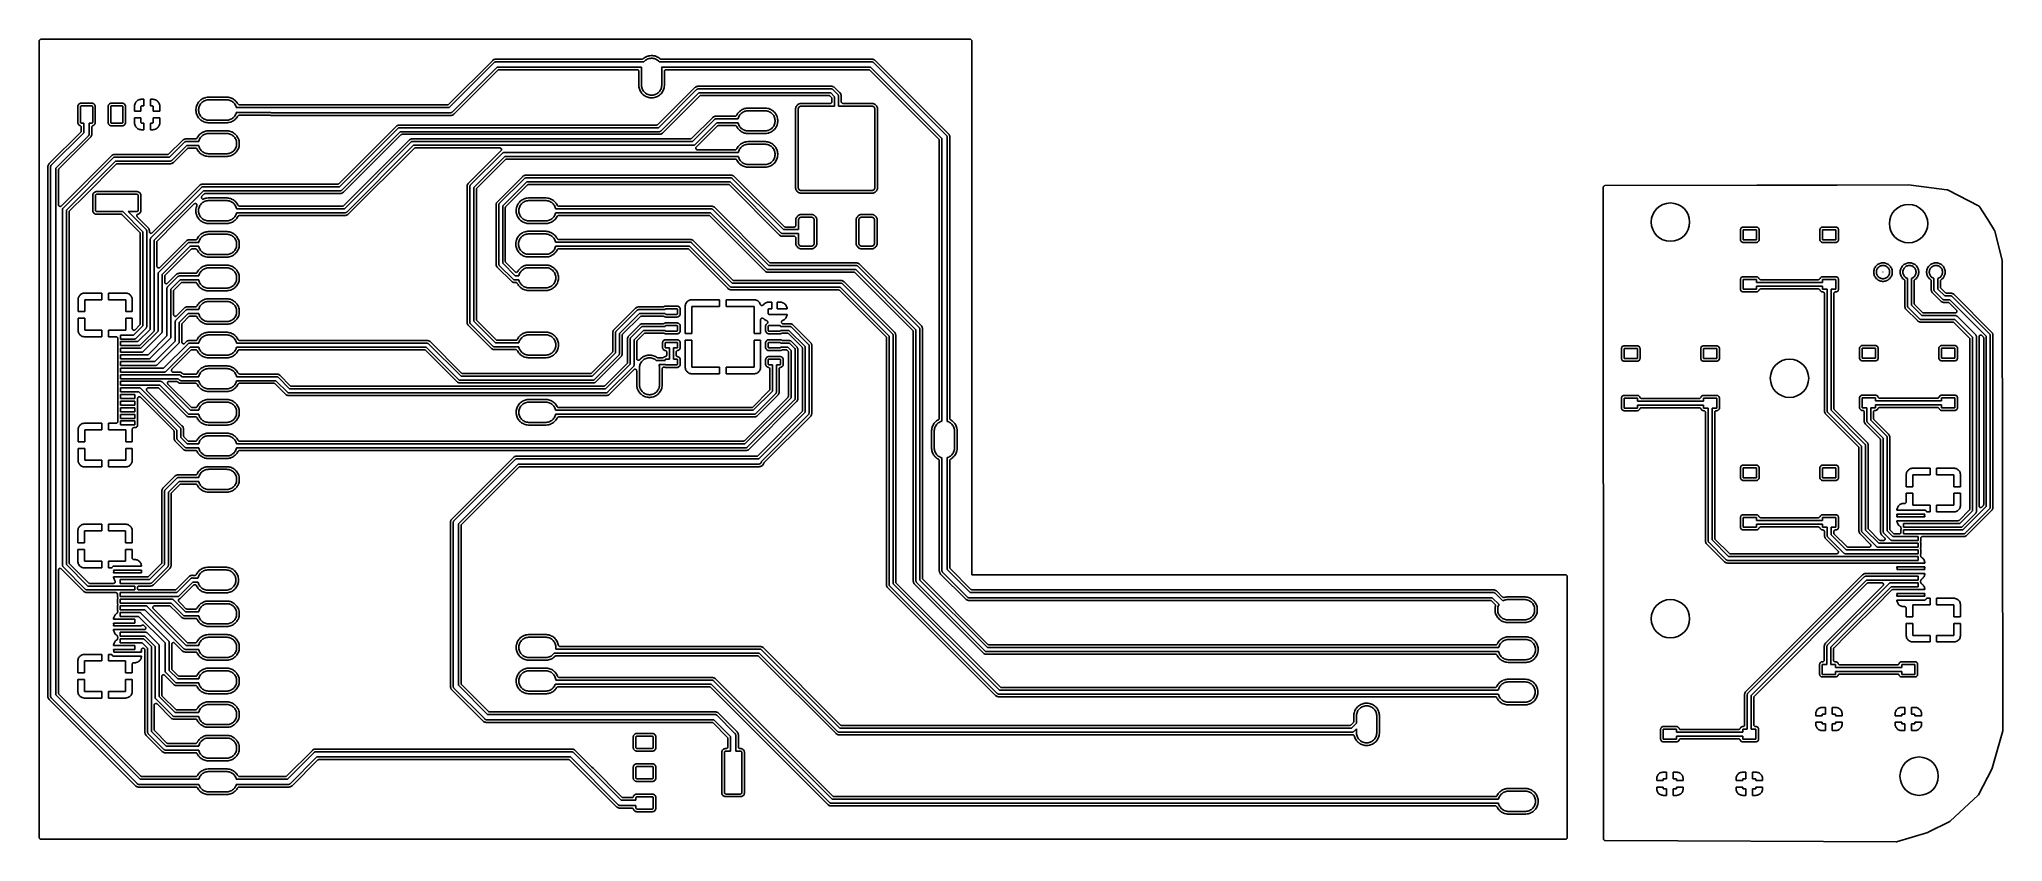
# Model space of a CAD drawing. Header units: millimetres. Extents: x 88 to 236, y -149 to -88.
import ezdxf

# ---------------------------------------------------------------- set-up
doc = ezdxf.new("R2010")
doc.units = ezdxf.units.MM
doc.layers.add('F.Cu', color=13, linetype='CONTINUOUS', true_color=0xc83434)

msp = doc.modelspace()

# ---------------------------------------------------------------- linework, layer by layer
at = {"layer": 'F.Cu', "linetype": 'CONTINUOUS'}
for p, q in [((87.7475, -88.134), (87.751396, -88.103162)), ((87.7475, -97.65375), (87.7475, -88.134)), ((87.751396, -88.103162), (87.762838, -88.074263)), ((87.762838, -88.074263), (87.781108, -88.049116)), ((87.781108, -88.049116), (87.805057, -88.029303)), ((87.805057, -88.029303), (87.833182, -88.016069)), ((87.833182, -88.016069), (87.863714, -88.010245)), ((87.863714, -88.010245), (87.8715, -88.01)), ((87.8715, -88.01), (158.1235, -88.01)), ((158.1235, -88.01), (158.154338, -88.013896)), ((158.154338, -88.013896), (158.183237, -88.025338)), ((158.183237, -88.025338), (158.208384, -88.043608)), ((158.208384, -88.043608), (158.228197, -88.067557)), ((158.228197, -88.067557), (158.241431, -88.095682)), ((158.241431, -88.095682), (158.247255, -88.126214)), ((158.247255, -88.126214), (158.2475, -88.134)), ((158.2475, -88.134), (158.2475, -128.51)), ((122.025357, -89.608248), (118.690426, -92.943181)), ((118.737158, -93.18), (122.148579, -89.768579)), ((122.372842, -90.11), (118.961421, -93.521421)), ((119.084635, -93.681758), (122.419574, -90.346819)), ((122.025359, -89.608246), (122.025357, -89.608248)), ((122.06701, -89.576287), (122.025359, -89.608246)), ((122.067012, -89.576285), (122.06701, -89.576287)), ((122.067017, -89.576282), (122.067012, -89.576285)), ((122.069055, -89.575105), (122.067017, -89.576282)), ((122.112478, -89.550034), (122.069055, -89.575105)), ((122.112486, -89.55003), (122.112478, -89.550034)), ((122.160977, -89.529944), (122.112486, -89.55003)), ((122.148579, -89.768579), (122.163121, -89.755398)), ((122.160991, -89.529939), (122.160977, -89.529944)), ((122.186345, -89.523146), (122.160991, -89.529939)), ((122.163121, -89.755398), (122.195721, -89.733616)), ((122.211689, -89.516355), (122.186344, -89.523145)), ((122.186344, -89.523145), (122.186345, -89.523146)), ((122.195721, -89.733616), (122.231943, -89.718612)), ((122.211694, -89.516354), (122.211689, -89.516355)), ((122.211698, -89.516353), (122.211694, -89.516354)), ((122.211703, -89.516352), (122.211698, -89.516353)), ((122.211705, -89.516352), (122.211703, -89.516352)), ((122.263749, -89.5095), (122.211705, -89.516352)), ((122.231943, -89.718612), (122.270397, -89.710963)), ((133.327639, -89.5095), (122.263749, -89.5095)), ((122.270397, -89.710963), (122.29, -89.71)), ((122.29, -89.71), (133.461894, -89.71)), ((133.282073, -90.11), (122.372842, -90.11)), ((122.419574, -90.346819), (122.444134, -90.327768)), ((122.444134, -90.327768), (122.47266, -90.315424)), ((122.47266, -90.315424), (122.50336, -90.310561)), ((122.50336, -90.310561), (122.507255, -90.3105)), ((122.507255, -90.3105), (132.9505, -90.3105)), ((132.9505, -90.3105), (132.981338, -90.314396)), ((132.981338, -90.314396), (133.010237, -90.325838)), ((133.010237, -90.325838), (133.035384, -90.344108)), ((133.035384, -90.344108), (133.055197, -90.368057)), ((133.055197, -90.368057), (133.068431, -90.396182)), ((133.068431, -90.396182), (133.074255, -90.426714)), ((133.074255, -90.426714), (133.0745, -90.4345)), ((133.0745, -90.4345), (133.0745, -91.517156)), ((133.275, -90.21), (133.275921, -90.172463)), ((133.275, -91.475), (133.275, -90.21)), ((133.275921, -90.172463), (133.282073, -90.11)), ((133.351724, -89.507138), (133.327639, -89.5095)), ((133.381218, -89.497327), (133.351724, -89.507138)), ((133.407345, -89.480489), (133.381218, -89.497327)), ((133.451673, -89.443293), (133.407345, -89.480489)), ((133.451676, -89.44329), (133.451673, -89.443293)), ((133.520725, -89.394941), (133.451676, -89.44329)), ((133.461894, -89.71), (133.473172, -89.696257)), ((133.473172, -89.696257), (133.526257, -89.643172)), ((133.520742, -89.394931), (133.520725, -89.394941)), ((133.520743, -89.39493), (133.520742, -89.394931)), ((133.593757, -89.352775), (133.520743, -89.39493)), ((133.526257, -89.643172), (133.58429, -89.595546)), ((133.58429, -89.595546), (133.646711, -89.553838)), ((133.599704, -89.350001), (133.593757, -89.352775)), ((133.670161, -89.317146), (133.599704, -89.350001)), ((133.646711, -89.553838), (133.71292, -89.518448)), ((133.670178, -89.317138), (133.670161, -89.317146)), ((133.749372, -89.288315), (133.670178, -89.317138)), ((133.71292, -89.518448), (133.782279, -89.489719)), ((133.749386, -89.28831), (133.749372, -89.288315)), ((133.749392, -89.288309), (133.749386, -89.28831)), ((133.787184, -89.278182), (133.749392, -89.288309)), ((133.782279, -89.489719), (133.85412, -89.467926)), ((133.830826, -89.266488), (133.787184, -89.278182)), ((133.830833, -89.266487), (133.830826, -89.266488)), ((133.913853, -89.251848), (133.830833, -89.266487)), ((133.85412, -89.467926), (133.927751, -89.45328)), ((133.997844, -89.2445), (133.913853, -89.251848)), ((133.927751, -89.45328), (134.002463, -89.445921)), ((133.997845, -89.2445), (133.997844, -89.2445)), ((134.082155, -89.2445), (133.997845, -89.2445)), ((134.002463, -89.445921), (134.077537, -89.445921)), ((134.077537, -89.445921), (134.152249, -89.45328)), ((134.082156, -89.2445), (134.082155, -89.2445)), ((134.166147, -89.251848), (134.082156, -89.2445)), ((134.152249, -89.45328), (134.22588, -89.467926)), ((134.249166, -89.266487), (134.166145, -89.251848)), ((134.166145, -89.251848), (134.166147, -89.251848)), ((134.22588, -89.467926), (134.297721, -89.489719)), ((134.249173, -89.266488), (134.249166, -89.266487)), ((134.270994, -89.272335), (134.249173, -89.266488)), ((134.330608, -89.288309), (134.270994, -89.272335)), ((134.297721, -89.489719), (134.36708, -89.518448)), ((134.330616, -89.288312), (134.330608, -89.288309)), ((134.330627, -89.288315), (134.330616, -89.288312)), ((134.409821, -89.317138), (134.330627, -89.288315)), ((134.36708, -89.518448), (134.433289, -89.553838)), ((134.409838, -89.317146), (134.409821, -89.317138)), ((134.439116, -89.330799), (134.409838, -89.317146)), ((134.433289, -89.553838), (134.49571, -89.595546)), ((134.486243, -89.352775), (134.439116, -89.330799)), ((134.559257, -89.39493), (134.486243, -89.352775)), ((134.49571, -89.595546), (134.553743, -89.643172)), ((134.553743, -89.643172), (134.606828, -89.696257)), ((134.559265, -89.394936), (134.559257, -89.39493)), ((134.559274, -89.394941), (134.559265, -89.394936)), ((134.628323, -89.44329), (134.559274, -89.394941)), ((134.606828, -89.696257), (134.618106, -89.71)), ((134.618106, -89.71), (150.67, -89.71)), ((134.628326, -89.443293), (134.628323, -89.44329)), ((134.672655, -89.480489), (134.628326, -89.443293)), ((134.692624, -89.494162), (134.672655, -89.480489)), ((134.721523, -89.505604), (134.692624, -89.494162)), ((134.752361, -89.5095), (134.721523, -89.505604)), ((150.69625, -89.5095), (134.752361, -89.5095)), ((150.587158, -90.11), (134.797927, -90.11)), ((134.797927, -90.11), (134.804079, -90.172463)), ((134.804079, -90.172463), (134.805, -90.21)), ((134.805, -90.21), (134.805, -91.475)), ((135.0055, -90.4345), (135.009396, -90.403662)), ((135.0055, -91.517155), (135.0055, -90.4345)), ((135.009396, -90.403662), (135.020838, -90.374763)), ((135.020838, -90.374763), (135.039108, -90.349616)), ((135.039108, -90.349616), (135.063057, -90.329803)), ((135.063057, -90.329803), (135.091182, -90.316569)), ((135.091182, -90.316569), (135.121714, -90.310745)), ((135.121714, -90.310745), (135.1295, -90.3105)), ((135.1295, -90.3105), (150.452745, -90.3105)), ((150.452745, -90.3105), (150.483583, -90.314396)), ((150.483583, -90.314396), (150.512482, -90.325838)), ((150.512482, -90.325838), (150.537629, -90.344108)), ((150.537629, -90.344108), (150.540426, -90.346819)), ((150.540426, -90.346819), (155.753181, -95.559574)), ((155.99, -95.512842), (150.587158, -90.11)), ((150.67, -89.71), (150.689603, -89.710963)), ((150.689603, -89.710963), (150.728057, -89.718612)), ((150.696251, -89.5095), (150.69625, -89.5095)), ((150.704141, -89.510538), (150.696251, -89.5095)), ((150.748299, -89.516352), (150.704141, -89.510538)), ((150.728057, -89.718612), (150.764279, -89.733616)), ((150.748301, -89.516353), (150.748298, -89.516352)), ((150.748298, -89.516352), (150.748299, -89.516352)), ((150.799013, -89.529941), (150.748301, -89.516353)), ((150.764279, -89.733616), (150.796879, -89.755398)), ((150.796879, -89.755398), (150.811421, -89.768579)), ((150.799015, -89.529942), (150.799013, -89.529941)), ((150.799022, -89.529944), (150.799015, -89.529942)), ((150.847513, -89.55003), (150.799022, -89.529944)), ((150.811421, -89.768579), (156.331421, -95.288579)), ((150.847521, -89.550034), (150.847513, -89.55003)), ((150.862672, -89.558782), (150.847521, -89.550034)), ((150.892983, -89.576282), (150.862672, -89.558782)), ((150.934635, -89.608242), (150.892983, -89.576282)), ((150.93464, -89.608246), (150.934635, -89.608242)), ((156.49175, -95.165356), (150.93464, -89.608246)), ((133.0745, -91.517156), (133.081848, -91.601146)), ((133.081848, -91.601146), (133.096487, -91.684166)), ((133.096487, -91.684166), (133.096488, -91.684173)), ((133.096488, -91.684173), (133.097623, -91.688407)), ((133.097623, -91.688407), (133.118309, -91.765608)), ((133.118309, -91.765608), (133.118312, -91.765616)), ((133.118312, -91.765616), (133.118315, -91.765627)), ((133.118315, -91.765627), (133.147138, -91.844821)), ((133.147138, -91.844821), (133.147144, -91.844833)), ((133.147144, -91.844833), (133.182775, -91.921243)), ((133.182775, -91.921243), (133.22493, -91.994257)), ((133.22493, -91.994257), (133.224936, -91.994265)), ((133.224936, -91.994265), (133.224941, -91.994274)), ((133.224941, -91.994274), (133.27329, -92.063323)), ((133.275921, -91.512537), (133.275, -91.475)), ((133.28328, -91.587249), (133.275921, -91.512537)), ((133.297926, -91.66088), (133.28328, -91.587249)), ((133.319719, -91.732721), (133.297926, -91.66088)), ((133.348448, -91.80208), (133.319719, -91.732721)), ((133.383838, -91.868289), (133.348448, -91.80208)), ((133.425546, -91.93071), (133.383838, -91.868289)), ((133.473172, -91.988743), (133.425546, -91.93071)), ((133.526257, -92.041828), (133.473172, -91.988743)), ((137.285916, -91.688402), (134.511137, -94.463181)), ((134.606828, -91.988743), (134.553743, -92.041828)), ((134.557868, -94.7), (137.443934, -91.813934)), ((134.654454, -91.93071), (134.606828, -91.988743)), ((134.696162, -91.868289), (134.654454, -91.93071)), ((134.731552, -91.80208), (134.696162, -91.868289)), ((134.760281, -91.732721), (134.731552, -91.80208)), ((134.782074, -91.66088), (134.760281, -91.732721)), ((134.79672, -91.587249), (134.782074, -91.66088)), ((134.804079, -91.512537), (134.79672, -91.587249)), ((134.805, -91.475), (134.804079, -91.512537)), ((134.806713, -92.063319), (134.85507, -91.994257)), ((134.85507, -91.994257), (134.897225, -91.921243)), ((134.897225, -91.921243), (134.932856, -91.844833)), ((134.932856, -91.844833), (134.932858, -91.844826)), ((134.932858, -91.844826), (134.932861, -91.844821)), ((134.932861, -91.844821), (134.961684, -91.765627)), ((134.961683, -91.765627), (134.961691, -91.765608)), ((134.961684, -91.765627), (134.961683, -91.765627)), ((134.961691, -91.765608), (134.983512, -91.684172)), ((134.983512, -91.684172), (134.998152, -91.601143)), ((134.998152, -91.601143), (135.0055, -91.517155)), ((137.318398, -91.655919), (137.285916, -91.688402)), ((137.318407, -91.655911), (137.318398, -91.655919)), ((137.334231, -91.643768), (137.318407, -91.655911)), ((137.354841, -91.627952), (137.33423, -91.643767)), ((137.33423, -91.643767), (137.334231, -91.643768)), ((137.354865, -91.627936), (137.354841, -91.627952)), ((137.39464, -91.604974), (137.354865, -91.627936)), ((137.394646, -91.604971), (137.39464, -91.604974)), ((137.424663, -91.592538), (137.394646, -91.604971)), ((137.437094, -91.587389), (137.424663, -91.592538)), ((137.437095, -91.587388), (137.437094, -91.587389)), ((137.437097, -91.587388), (137.437095, -91.587388)), ((137.481477, -91.575496), (137.437097, -91.587388)), ((137.443934, -91.813934), (137.454841, -91.804048)), ((137.454841, -91.804048), (137.479291, -91.787711)), ((137.479291, -91.787711), (137.495205, -91.781119)), ((137.527026, -91.5695), (137.481477, -91.575496)), ((137.495205, -91.781119), (137.506457, -91.776459)), ((137.506457, -91.776459), (137.535297, -91.770722)), ((137.527027, -91.5695), (137.527026, -91.5695)), ((147.662973, -91.5695), (137.527027, -91.5695)), ((137.535297, -91.770722), (137.55, -91.77)), ((137.55, -91.77), (147.64, -91.77)), ((147.64, -91.77), (147.654703, -91.770722)), ((147.654703, -91.770722), (147.683543, -91.776459)), ((147.662974, -91.5695), (147.662973, -91.5695)), ((147.708522, -91.575496), (147.662974, -91.5695)), ((147.683543, -91.776459), (147.71071, -91.787712)), ((147.708525, -91.575496), (147.708522, -91.575496)), ((147.708526, -91.575497), (147.708525, -91.575496)), ((147.752906, -91.587389), (147.708526, -91.575497)), ((147.71071, -91.787712), (147.732214, -91.80208)), ((147.732214, -91.80208), (147.735159, -91.804048)), ((147.735159, -91.804048), (147.746066, -91.813934)), ((147.746066, -91.813934), (148.126066, -92.193934)), ((147.795355, -91.604972), (147.752906, -91.587389)), ((147.824478, -91.621785), (147.795355, -91.604972)), ((147.835131, -91.627936), (147.824478, -91.621785)), ((147.835145, -91.627944), (147.835131, -91.627936)), ((147.871597, -91.655915), (147.835145, -91.627944)), ((147.871599, -91.655917), (147.871597, -91.655915)), ((148.251598, -92.035916), (147.871599, -91.655917)), ((90.655049, -93.086017), (90.6545, -93.09635)), ((90.6545, -93.09635), (90.6545, -94.303649)), ((90.663783, -93.040853), (90.655049, -93.086011)), ((90.655049, -93.086011), (90.655049, -93.086017)), ((90.680026, -92.997811), (90.663783, -93.040853)), ((90.703309, -92.958134), (90.680026, -92.997811)), ((90.732964, -92.922964), (90.703309, -92.958134)), ((90.768134, -92.893309), (90.732964, -92.922964)), ((90.807811, -92.870026), (90.768134, -92.893309)), ((90.850853, -92.853783), (90.807811, -92.870026)), ((90.896011, -92.845049), (90.850853, -92.853783)), ((90.855, -93.11475), (90.8579, -93.094848)), ((90.855, -94.28525), (90.855, -93.11475)), ((90.8579, -93.094848), (90.867984, -93.07422)), ((90.867984, -93.07422), (90.88422, -93.057984)), ((90.88422, -93.057984), (90.904848, -93.0479)), ((90.896017, -92.845049), (90.896011, -92.845049)), ((90.90635, -92.8445), (90.896017, -92.845049)), ((90.904848, -93.0479), (90.92475, -93.045)), ((90.906354, -92.8445), (90.90635, -92.8445)), ((91.733646, -92.8445), (90.906354, -92.8445)), ((90.92475, -93.045), (91.71525, -93.045)), ((91.71525, -93.045), (91.735152, -93.0479)), ((91.733649, -92.8445), (91.733646, -92.8445)), ((91.743985, -92.845049), (91.733649, -92.8445)), ((91.735152, -93.0479), (91.75578, -93.057984)), ((91.789146, -92.853783), (91.743985, -92.845049)), ((91.75578, -93.057984), (91.772016, -93.07422)), ((91.772016, -93.07422), (91.7821, -93.094848)), ((91.7821, -93.094848), (91.785, -93.11475)), ((91.785, -93.11475), (91.785, -94.28525)), ((91.789148, -92.853783), (91.789146, -92.853783)), ((91.789149, -92.853784), (91.789148, -92.853783)), ((91.796683, -92.856627), (91.789149, -92.853784)), ((91.832188, -92.870026), (91.796683, -92.856627)), ((91.871865, -92.893309), (91.832188, -92.870026)), ((91.871866, -92.89331), (91.871865, -92.893309)), ((91.907036, -92.922964), (91.871866, -92.89331)), ((91.93669, -92.958134), (91.907036, -92.922964)), ((91.959973, -92.997811), (91.93669, -92.958134)), ((91.976216, -93.040851), (91.959973, -92.997811)), ((91.984951, -93.086017), (91.976216, -93.040851)), ((91.9855, -93.09635), (91.984951, -93.086017)), ((91.9855, -93.096354), (91.9855, -93.09635)), ((91.9855, -94.303646), (91.9855, -93.096354)), ((92.945049, -93.086017), (92.9445, -93.09635)), ((92.9445, -93.09635), (92.9445, -94.303649)), ((92.953783, -93.040853), (92.945049, -93.086011)), ((92.945049, -93.086011), (92.945049, -93.086017)), ((92.970026, -92.997811), (92.953783, -93.040853)), ((92.993309, -92.958134), (92.970026, -92.997811)), ((93.022964, -92.922964), (92.993309, -92.958134)), ((93.058134, -92.893309), (93.022964, -92.922964)), ((93.097811, -92.870026), (93.058134, -92.893309)), ((93.140853, -92.853783), (93.097811, -92.870026)), ((93.186011, -92.845049), (93.140853, -92.853783)), ((93.145, -93.11475), (93.1479, -93.094848)), ((93.145, -94.28525), (93.145, -93.11475)), ((93.1479, -93.094848), (93.157984, -93.07422)), ((93.157984, -93.07422), (93.17422, -93.057984)), ((93.17422, -93.057984), (93.194848, -93.0479)), ((93.186017, -92.845049), (93.186011, -92.845049)), ((93.19635, -92.8445), (93.186017, -92.845049)), ((93.194848, -93.0479), (93.21475, -93.045)), ((93.196354, -92.8445), (93.19635, -92.8445)), ((94.023646, -92.8445), (93.196354, -92.8445)), ((93.21475, -93.045), (94.00525, -93.045)), ((94.00525, -93.045), (94.025152, -93.0479)), ((94.023649, -92.8445), (94.023646, -92.8445)), ((94.033985, -92.845049), (94.023649, -92.8445)), ((94.025152, -93.0479), (94.04578, -93.057984)), ((94.079146, -92.853783), (94.033985, -92.845049)), ((94.04578, -93.057984), (94.062016, -93.07422)), ((94.062016, -93.07422), (94.0721, -93.094848)), ((94.0721, -93.094848), (94.075, -93.11475)), ((94.075, -93.11475), (94.075, -94.28525)), ((94.079148, -92.853783), (94.079146, -92.853783)), ((94.079149, -92.853784), (94.079148, -92.853783)), ((94.086683, -92.856627), (94.079149, -92.853784)), ((94.122188, -92.870026), (94.086683, -92.856627)), ((94.161865, -92.893309), (94.122188, -92.870026)), ((94.161866, -92.89331), (94.161865, -92.893309)), ((94.197036, -92.922964), (94.161866, -92.89331)), ((94.22669, -92.958134), (94.197036, -92.922964)), ((94.249973, -92.997811), (94.22669, -92.958134)), ((94.266216, -93.040851), (94.249973, -92.997811)), ((94.274951, -93.086017), (94.266216, -93.040851)), ((94.275041, -93.087721), (94.274951, -93.086017)), ((94.2755, -93.096354), (94.275041, -93.087721)), ((94.2755, -94.303646), (94.2755, -93.096354)), ((94.935564, -93.072496), (94.935, -93.087721)), ((94.935, -93.087721), (94.935, -93.45)), ((94.935, -93.45), (95.435, -93.45)), ((94.944555, -93.005478), (94.935564, -93.072495)), ((94.935564, -93.072495), (94.935564, -93.072496)), ((94.944557, -93.00547), (94.944555, -93.005478)), ((94.961407, -92.940002), (94.944557, -93.00547)), ((94.961412, -92.939985), (94.961407, -92.940002)), ((94.985895, -92.876955), (94.961412, -92.939985)), ((95.017661, -92.817256), (94.985895, -92.876955)), ((95.017663, -92.817253), (95.017661, -92.817256)), ((95.056272, -92.761725), (95.017663, -92.817253)), ((95.101166, -92.711166), (95.056272, -92.761725)), ((95.151725, -92.666272), (95.101166, -92.711166)), ((95.207253, -92.627663), (95.151725, -92.666272)), ((95.207256, -92.627661), (95.207253, -92.627663)), ((95.266955, -92.595895), (95.207256, -92.627661)), ((95.329985, -92.571412), (95.266955, -92.595895)), ((95.330002, -92.571407), (95.329985, -92.571412)), ((95.39547, -92.554557), (95.330002, -92.571407)), ((95.395478, -92.554555), (95.39547, -92.554557)), ((95.462495, -92.545564), (95.395478, -92.554555)), ((95.435, -93.11475), (95.4379, -93.094848)), ((95.435, -93.45), (95.435, -93.11475)), ((95.4379, -93.094848), (95.447984, -93.07422)), ((95.447984, -93.07422), (95.46422, -93.057984)), ((95.462496, -92.545564), (95.462495, -92.545564)), ((95.477722, -92.545), (95.462496, -92.545564)), ((95.46422, -93.057984), (95.484848, -93.0479)), ((95.65, -92.545), (95.477722, -92.545)), ((95.484848, -93.0479), (95.50475, -93.045)), ((95.50475, -93.045), (95.65, -93.045)), ((95.65, -93.045), (95.65, -92.545)), ((96.322278, -92.545), (96.15, -92.545)), ((96.15, -92.545), (96.15, -93.045)), ((96.15, -93.045), (96.29525, -93.045)), ((96.29525, -93.045), (96.315152, -93.0479)), ((96.315152, -93.0479), (96.33578, -93.057984)), ((96.337504, -92.545564), (96.322278, -92.545)), ((96.33578, -93.057984), (96.352016, -93.07422)), ((96.404521, -92.554555), (96.337504, -92.545564)), ((96.352016, -93.07422), (96.3621, -93.094848)), ((96.3621, -93.094848), (96.365, -93.11475)), ((96.365, -93.11475), (96.365, -93.45)), ((96.365, -93.45), (96.865, -93.45)), ((96.404529, -92.554557), (96.404521, -92.554555)), ((96.469997, -92.571407), (96.404529, -92.554557)), ((96.470014, -92.571412), (96.469997, -92.571407)), ((96.533044, -92.595895), (96.470014, -92.571412)), ((96.592743, -92.627661), (96.533044, -92.595895)), ((96.592746, -92.627663), (96.592743, -92.627661)), ((96.648274, -92.666272), (96.592746, -92.627663)), ((96.698833, -92.711166), (96.648274, -92.666272)), ((96.743727, -92.761725), (96.698833, -92.711166)), ((96.782336, -92.817253), (96.743726, -92.761725)), ((96.743726, -92.761725), (96.743727, -92.761725)), ((96.782338, -92.817256), (96.782336, -92.817253)), ((96.814104, -92.876955), (96.782338, -92.817256)), ((96.838587, -92.939985), (96.814104, -92.876955)), ((96.838592, -92.940002), (96.838587, -92.939985)), ((96.855442, -93.00547), (96.838592, -92.940002)), ((96.855444, -93.005478), (96.855442, -93.00547)), ((96.864435, -93.072495), (96.855444, -93.005478)), ((96.864435, -93.072496), (96.864435, -93.072495)), ((96.865, -93.087721), (96.864435, -93.072496)), ((96.865, -93.317843), (96.865, -93.087721)), ((96.865, -93.45), (96.865, -93.317843)), ((99.601848, -93.233853), (99.5945, -93.317843)), ((99.5945, -93.317843), (99.5945, -93.402156)), ((99.5945, -93.402156), (99.601848, -93.486146)), ((99.616487, -93.150833), (99.601848, -93.233853)), ((99.601848, -93.486146), (99.615041, -93.560969)), ((99.616488, -93.150826), (99.616487, -93.150833)), ((99.631082, -93.096362), (99.616488, -93.150826)), ((99.638309, -93.069392), (99.631082, -93.096362)), ((99.63831, -93.069386), (99.638309, -93.069392)), ((99.638315, -93.069372), (99.63831, -93.069386)), ((99.667138, -92.990178), (99.638315, -93.069372)), ((99.667146, -92.990161), (99.667138, -92.990178)), ((99.702776, -92.913755), (99.667146, -92.990161)), ((99.724023, -92.876955), (99.702776, -92.913755)), ((99.74493, -92.840743), (99.724023, -92.876955)), ((99.744932, -92.840739), (99.74493, -92.840743)), ((99.744941, -92.840725), (99.744932, -92.840739)), ((99.79329, -92.771676), (99.744941, -92.840725)), ((99.793292, -92.771673), (99.79329, -92.771676)), ((99.847476, -92.7071), (99.793292, -92.771673)), ((99.795921, -93.322463), (99.80328, -93.247751)), ((99.795921, -93.397537), (99.795921, -93.322463)), ((99.80328, -93.472249), (99.795921, -93.397537)), ((99.80328, -93.247751), (99.817926, -93.17412)), ((99.817926, -93.54588), (99.80328, -93.472249)), ((99.817926, -93.17412), (99.839719, -93.102279)), ((99.839719, -93.102279), (99.868448, -93.03292)), ((99.847498, -92.707076), (99.847476, -92.7071)), ((99.907076, -92.647498), (99.847498, -92.707076)), ((99.868448, -93.03292), (99.903838, -92.966711)), ((99.903838, -92.966711), (99.945546, -92.90429)), ((99.9071, -92.647476), (99.907076, -92.647498)), ((99.971673, -92.593292), (99.9071, -92.647476)), ((99.945546, -92.90429), (99.993172, -92.846257)), ((99.971676, -92.59329), (99.971673, -92.593292)), ((100.040725, -92.544941), (99.971676, -92.59329)), ((99.993172, -92.846257), (100.046257, -92.793172)), ((100.040742, -92.544931), (100.040725, -92.544941)), ((100.040743, -92.54493), (100.040742, -92.544931)), ((100.113757, -92.502775), (100.040743, -92.54493)), ((100.046257, -92.793172), (100.10429, -92.745546)), ((100.10429, -92.745546), (100.166711, -92.703838)), ((100.135472, -92.492649), (100.113757, -92.502775)), ((100.190161, -92.467146), (100.135472, -92.492649)), ((100.166711, -92.703838), (100.23292, -92.668448)), ((100.190178, -92.467138), (100.190161, -92.467146)), ((100.269372, -92.438315), (100.190178, -92.467138)), ((100.23292, -92.668448), (100.302279, -92.639719)), ((100.269386, -92.43831), (100.269372, -92.438315)), ((100.269392, -92.438309), (100.269386, -92.43831)), ((100.307184, -92.428182), (100.269392, -92.438309)), ((100.302279, -92.639719), (100.37412, -92.617926)), ((100.350826, -92.416488), (100.307184, -92.428182)), ((100.350833, -92.416487), (100.350826, -92.416488)), ((100.433853, -92.401848), (100.350833, -92.416487)), ((100.37412, -92.617926), (100.447751, -92.60328)), ((100.517844, -92.3945), (100.433853, -92.401848)), ((100.447751, -92.60328), (100.522463, -92.595921)), ((100.517845, -92.3945), (100.517844, -92.3945)), ((101.947155, -92.3945), (100.517845, -92.3945)), ((100.522463, -92.595921), (100.56, -92.595)), ((100.56, -92.595), (101.905, -92.595)), ((101.905, -92.595), (101.942537, -92.595921)), ((101.942537, -92.595921), (102.017249, -92.60328)), ((101.947156, -92.3945), (101.947155, -92.3945)), ((102.031147, -92.401848), (101.947156, -92.3945)), ((102.017249, -92.60328), (102.09088, -92.617926)), ((102.114166, -92.416487), (102.031145, -92.401848)), ((102.031145, -92.401848), (102.031147, -92.401848)), ((102.09088, -92.617926), (102.162721, -92.639719)), ((102.114173, -92.416488), (102.114166, -92.416487)), ((102.121722, -92.418511), (102.114173, -92.416488)), ((102.195608, -92.438309), (102.121722, -92.418511)), ((102.162721, -92.639719), (102.23208, -92.668448)), ((102.195616, -92.438312), (102.195608, -92.438309)), ((102.195627, -92.438315), (102.195616, -92.438312)), ((102.274821, -92.467138), (102.195627, -92.438315)), ((102.23208, -92.668448), (102.298289, -92.703838)), ((102.274838, -92.467146), (102.274821, -92.467138)), ((102.304116, -92.480799), (102.274838, -92.467146)), ((102.298289, -92.703838), (102.36071, -92.745546)), ((102.351243, -92.502775), (102.304116, -92.480799)), ((102.424257, -92.54493), (102.351243, -92.502775)), ((102.36071, -92.745546), (102.418743, -92.793172)), ((102.418743, -92.793172), (102.471828, -92.846257)), ((102.424265, -92.544936), (102.424257, -92.54493)), ((102.424274, -92.544941), (102.424265, -92.544936)), ((102.493323, -92.59329), (102.424274, -92.544941)), ((102.471828, -92.846257), (102.519454, -92.90429)), ((102.493326, -92.593292), (102.493323, -92.59329)), ((102.534285, -92.627661), (102.493326, -92.593292)), ((102.519454, -92.90429), (102.561162, -92.966711)), ((102.557904, -92.64748), (102.534285, -92.627661)), ((102.557911, -92.647487), (102.557904, -92.64748)), ((102.557923, -92.647498), (102.557911, -92.647487)), ((102.617501, -92.707076), (102.557923, -92.647498)), ((102.561162, -92.966711), (102.596552, -93.03292)), ((102.596552, -93.03292), (102.625281, -93.102279)), ((102.617512, -92.707088), (102.617501, -92.707076)), ((102.61752, -92.707096), (102.617512, -92.707088)), ((102.617523, -92.7071), (102.61752, -92.707096)), ((102.671707, -92.771673), (102.617523, -92.7071)), ((102.625281, -93.102279), (102.642791, -93.16)), ((102.642791, -93.16), (105.32, -93.16)), ((102.671709, -92.771676), (102.671707, -92.771673)), ((102.720058, -92.840725), (102.671709, -92.771676)), ((102.720061, -92.84073), (102.720058, -92.840725)), ((102.72007, -92.840743), (102.720061, -92.84073)), ((102.75285, -92.897519), (102.72007, -92.840743)), ((102.755529, -92.901943), (102.75285, -92.897519)), ((102.775342, -92.925892), (102.755529, -92.901943)), ((102.800489, -92.944162), (102.775342, -92.925892)), ((102.829388, -92.955604), (102.800489, -92.944162)), ((102.860226, -92.9595), (102.829388, -92.955604)), ((105.34625, -92.9595), (102.860226, -92.9595)), ((105.32, -93.16), (105.339603, -93.160963)), ((105.339603, -93.160963), (105.378057, -93.168612)), ((105.346251, -92.9595), (105.34625, -92.9595)), ((105.354141, -92.960538), (105.346251, -92.9595)), ((105.398299, -92.966352), (105.354141, -92.960538)), ((105.378057, -93.168612), (105.405549, -93.18)), ((105.398301, -92.966353), (105.398299, -92.966352)), ((105.42729, -92.97412), (105.398301, -92.966353)), ((105.405549, -93.18), (118.737158, -93.18)), ((105.431599, -92.975275), (105.42729, -92.97412)), ((105.432853, -92.975604), (105.431599, -92.975275)), ((105.463691, -92.9795), (105.432853, -92.975604)), ((118.602745, -92.9795), (105.463691, -92.9795)), ((118.60664, -92.979439), (118.602745, -92.9795)), ((118.63734, -92.974576), (118.60664, -92.979439)), ((118.665866, -92.962232), (118.63734, -92.974576)), ((118.690426, -92.943181), (118.665866, -92.962232)), ((133.27329, -92.063323), (133.273292, -92.063326)), ((133.273292, -92.063326), (133.308145, -92.104861)), ((133.308145, -92.104861), (133.32748, -92.127904)), ((133.32748, -92.127904), (133.327487, -92.127911)), ((133.327487, -92.127911), (133.327498, -92.127923)), ((133.327498, -92.127923), (133.387076, -92.187501)), ((133.387076, -92.187501), (133.387088, -92.187512)), ((133.387088, -92.187512), (133.387096, -92.18752)), ((133.387096, -92.18752), (133.3871, -92.187523)), ((133.3871, -92.187523), (133.451673, -92.241707)), ((133.451673, -92.241707), (133.451677, -92.241709)), ((133.451677, -92.241709), (133.451681, -92.241713)), ((133.451681, -92.241713), (133.482927, -92.263591)), ((133.482927, -92.263591), (133.520725, -92.290058)), ((133.520725, -92.290058), (133.52073, -92.290061)), ((133.52073, -92.290061), (133.520743, -92.29007)), ((133.520743, -92.29007), (133.593757, -92.332225)), ((133.58429, -92.089454), (133.526257, -92.041828)), ((133.646711, -92.131162), (133.58429, -92.089454)), ((133.593757, -92.332225), (133.670161, -92.367853)), ((133.71292, -92.166552), (133.646711, -92.131162)), ((133.670161, -92.367853), (133.670178, -92.367861)), ((133.670178, -92.367861), (133.749372, -92.396684)), ((133.782279, -92.195281), (133.71292, -92.166552)), ((133.749372, -92.396684), (133.749375, -92.396684)), ((133.749375, -92.396684), (133.749392, -92.396691)), ((133.749392, -92.396691), (133.830828, -92.418512)), ((133.85412, -92.217074), (133.782279, -92.195281)), ((133.830828, -92.418512), (133.913857, -92.433152)), ((133.927751, -92.23172), (133.85412, -92.217074)), ((133.913857, -92.433152), (133.997843, -92.440499)), ((134.002463, -92.239079), (133.927751, -92.23172)), ((133.997843, -92.440499), (133.997844, -92.4405)), ((133.997844, -92.4405), (133.997845, -92.4405)), ((133.997845, -92.4405), (134.082156, -92.4405)), ((134.077537, -92.239079), (134.002463, -92.239079)), ((134.152249, -92.23172), (134.077537, -92.239079)), ((134.082156, -92.440499), (134.166143, -92.433152)), ((134.082156, -92.4405), (134.082156, -92.440499)), ((134.22588, -92.217074), (134.152249, -92.23172)), ((134.166143, -92.433152), (134.249172, -92.418512)), ((134.297721, -92.195281), (134.22588, -92.217074)), ((134.249172, -92.418512), (134.330608, -92.396691)), ((134.36708, -92.166552), (134.297721, -92.195281)), ((134.330608, -92.396691), (134.33998, -92.393279)), ((134.33998, -92.393279), (134.409821, -92.367861)), ((134.433289, -92.131162), (134.36708, -92.166552)), ((134.409821, -92.367861), (134.409826, -92.367858)), ((134.409826, -92.367858), (134.409833, -92.367856)), ((134.409833, -92.367856), (134.486243, -92.332225)), ((134.49571, -92.089454), (134.433289, -92.131162)), ((134.486243, -92.332225), (134.559257, -92.29007)), ((134.553743, -92.041828), (134.49571, -92.089454)), ((134.559257, -92.29007), (134.628319, -92.241713)), ((134.628319, -92.241713), (134.692904, -92.18752)), ((134.692904, -92.18752), (134.75252, -92.127904)), ((137.612132, -92.07), (134.726066, -94.956066)), ((134.75252, -92.127904), (134.806713, -92.063319)), ((134.851597, -95.114085), (137.658862, -92.306818)), ((147.577868, -92.07), (137.612132, -92.07)), ((137.658862, -92.306818), (137.683422, -92.287768)), ((137.683422, -92.287768), (137.711948, -92.275424)), ((137.711948, -92.275424), (137.742648, -92.270561)), ((137.742648, -92.270561), (137.746543, -92.2705)), ((137.746543, -92.2705), (147.443456, -92.2705)), ((140.682076, -93.467498), (140.622498, -93.527076)), ((140.6821, -93.467476), (140.682076, -93.467498)), ((140.746673, -93.413292), (140.6821, -93.467476)), ((140.746676, -93.41329), (140.746673, -93.413292)), ((140.815725, -93.364941), (140.746676, -93.41329)), ((140.815742, -93.364931), (140.815725, -93.364941)), ((140.815743, -93.36493), (140.815742, -93.364931)), ((140.888757, -93.322775), (140.815743, -93.36493)), ((140.899329, -93.317845), (140.888757, -93.322775)), ((140.965161, -93.287146), (140.899329, -93.317845)), ((140.941711, -93.523838), (141.00792, -93.488448)), ((140.965178, -93.287138), (140.965161, -93.287146)), ((141.044372, -93.258315), (140.965178, -93.287138)), ((141.00792, -93.488448), (141.077279, -93.459719)), ((141.044386, -93.25831), (141.044372, -93.258315)), ((141.044392, -93.258309), (141.044386, -93.25831)), ((141.082184, -93.248182), (141.044392, -93.258309)), ((141.077279, -93.459719), (141.14912, -93.437926)), ((141.125826, -93.236488), (141.082184, -93.248182)), ((141.125833, -93.236487), (141.125826, -93.236488)), ((141.208853, -93.221848), (141.125833, -93.236487)), ((141.14912, -93.437926), (141.222751, -93.42328)), ((141.292844, -93.2145), (141.208853, -93.221848)), ((141.222751, -93.42328), (141.297463, -93.415921)), ((141.292845, -93.2145), (141.292844, -93.2145)), ((142.652155, -93.2145), (141.292845, -93.2145)), ((141.297463, -93.415921), (141.335, -93.415)), ((141.335, -93.415), (142.61, -93.415)), ((142.61, -93.415), (142.647537, -93.415921)), ((142.647537, -93.415921), (142.722249, -93.42328)), ((142.652156, -93.2145), (142.652155, -93.2145)), ((142.736147, -93.221848), (142.652156, -93.2145)), ((142.722249, -93.42328), (142.79588, -93.437926)), ((142.819166, -93.236487), (142.736145, -93.221848)), ((142.736145, -93.221848), (142.736147, -93.221848)), ((142.79588, -93.437926), (142.867721, -93.459719)), ((142.819173, -93.236488), (142.819166, -93.236487)), ((142.840994, -93.242335), (142.819173, -93.236488)), ((142.900608, -93.258309), (142.840994, -93.242335)), ((142.867721, -93.459719), (142.93708, -93.488448)), ((142.900616, -93.258312), (142.900608, -93.258309)), ((142.900627, -93.258315), (142.900616, -93.258312)), ((142.979821, -93.287138), (142.900627, -93.258315)), ((142.93708, -93.488448), (143.003289, -93.523838)), ((142.979838, -93.287146), (142.979821, -93.287138)), ((143.009116, -93.300799), (142.979838, -93.287146)), ((143.056243, -93.322775), (143.009116, -93.300799)), ((143.129257, -93.36493), (143.056243, -93.322775)), ((143.129265, -93.364936), (143.129257, -93.36493)), ((143.129274, -93.364941), (143.129265, -93.364936)), ((143.198323, -93.41329), (143.129274, -93.364941)), ((143.198326, -93.413292), (143.198323, -93.41329)), ((143.242072, -93.45), (143.198326, -93.413292)), ((143.262904, -93.46748), (143.242072, -93.45)), ((143.262911, -93.467487), (143.262904, -93.46748)), ((143.262923, -93.467498), (143.262911, -93.467487)), ((143.322501, -93.527076), (143.262923, -93.467498)), ((144.921576, -93.257307), (144.9195, -93.292778)), ((144.9195, -93.292778), (144.9195, -99.227221)), ((144.932602, -93.198002), (144.921576, -93.257307)), ((144.932603, -93.198001), (144.932602, -93.198002)), ((144.951427, -93.140716), (144.932603, -93.198001)), ((144.951431, -93.140706), (144.951427, -93.140716)), ((144.97773, -93.086427), (144.951431, -93.140706)), ((145.011034, -93.036131), (144.97773, -93.086427)), ((145.050732, -92.990736), (145.011034, -93.036131)), ((145.050736, -92.990732), (145.050732, -92.990736)), ((145.096131, -92.951034), (145.050736, -92.990732)), ((145.146427, -92.91773), (145.096131, -92.951034)), ((145.12, -93.309997), (145.123078, -93.270889)), ((145.120001, -99.210002), (145.12, -93.309997)), ((145.123078, -93.270889), (145.134029, -93.227428)), ((145.134029, -93.227428), (145.152564, -93.186621)), ((145.200706, -92.891431), (145.146427, -92.91773)), ((145.152564, -93.186621), (145.178088, -93.14978)), ((145.178088, -93.14978), (145.20978, -93.118088)), ((145.200716, -92.891427), (145.200706, -92.891431)), ((145.258001, -92.872603), (145.200716, -92.891427)), ((145.20978, -93.118088), (145.246621, -93.092564)), ((145.246621, -93.092564), (145.287428, -93.074029)), ((145.258002, -92.872602), (145.258001, -92.872603)), ((145.317307, -92.861576), (145.258002, -92.872602)), ((145.287428, -93.074029), (145.330889, -93.063078)), ((145.352778, -92.8595), (145.317307, -92.861576)), ((145.330889, -93.063078), (145.369998, -93.060001)), ((147.5455, -92.8595), (145.352778, -92.8595)), ((145.369998, -93.060001), (147.87, -93.06)), ((147.443456, -92.2705), (147.453119, -92.27172)), ((147.453119, -92.27172), (147.462854, -92.272027)), ((147.462854, -92.272027), (147.46848, -92.273661)), ((147.46848, -92.273661), (147.474294, -92.274396)), ((147.474294, -92.274396), (147.483346, -92.27798)), ((147.483346, -92.27798), (147.492702, -92.280698)), ((147.492702, -92.280698), (147.497747, -92.283681)), ((147.497747, -92.283681), (147.503193, -92.285838)), ((147.503193, -92.285838), (147.511073, -92.291563)), ((147.511073, -92.291563), (147.519456, -92.296521)), ((147.519456, -92.296521), (147.526759, -92.302959)), ((147.526759, -92.302959), (147.52834, -92.304108)), ((147.52834, -92.304108), (147.531137, -92.306819)), ((147.531137, -92.306819), (147.633181, -92.408863)), ((147.553286, -92.859255), (147.5455, -92.8595)), ((147.583818, -92.853431), (147.553286, -92.859255)), ((147.87, -92.362132), (147.577868, -92.07)), ((147.611943, -92.840197), (147.583818, -92.853431)), ((147.635892, -92.820384), (147.611943, -92.840197)), ((147.633181, -92.408863), (147.652232, -92.433423)), ((147.654162, -92.795237), (147.635892, -92.820384)), ((147.652232, -92.433423), (147.664576, -92.461949)), ((147.665604, -92.766338), (147.654162, -92.795237)), ((147.664576, -92.461949), (147.669439, -92.492649)), ((147.6695, -92.7355), (147.665604, -92.766338)), ((147.669439, -92.492649), (147.6695, -92.496544)), ((147.6695, -92.496544), (147.6695, -92.7355)), ((147.87, -93.06), (147.87, -92.362132)), ((148.126066, -92.193934), (148.135952, -92.204841)), ((148.135952, -92.204841), (148.152288, -92.22929)), ((148.152288, -92.22929), (148.163541, -92.256457)), ((148.163541, -92.256457), (148.169278, -92.285297)), ((148.169278, -92.285297), (148.17, -92.3)), ((148.17, -92.3), (148.17, -93.06)), ((148.17, -93.06), (150.670003, -93.06)), ((148.284079, -92.068396), (148.251598, -92.035916)), ((148.28408, -92.068397), (148.284079, -92.068396)), ((148.284083, -92.068401), (148.28408, -92.068397)), ((148.284085, -92.068403), (148.284083, -92.068401)), ((148.312055, -92.104855), (148.284085, -92.068403)), ((148.335028, -92.144645), (148.312055, -92.104855)), ((148.352611, -92.187094), (148.335028, -92.144645)), ((148.364503, -92.231474), (148.352611, -92.187094)), ((148.364503, -92.231477), (148.364503, -92.231474)), ((148.3705, -92.277026), (148.364503, -92.231477)), ((148.3705, -92.7355), (148.3705, -92.277026)), ((148.370745, -92.743286), (148.3705, -92.7355)), ((148.376569, -92.773818), (148.370745, -92.743286)), ((148.389803, -92.801943), (148.376569, -92.773818)), ((148.409616, -92.825892), (148.389803, -92.801943)), ((148.434763, -92.844162), (148.409616, -92.825892)), ((148.463662, -92.855604), (148.434763, -92.844162)), ((148.4945, -92.8595), (148.463662, -92.855604)), ((150.68722, -92.8595), (148.4945, -92.8595)), ((150.670003, -93.06), (150.709111, -93.063078)), ((150.687221, -92.8595), (150.68722, -92.8595)), ((150.722692, -92.861576), (150.687221, -92.8595)), ((150.709111, -93.063078), (150.752572, -93.074029)), ((150.781997, -92.872602), (150.722692, -92.861576)), ((150.752572, -93.074029), (150.793379, -93.092564)), ((150.781998, -92.872603), (150.781997, -92.872602)), ((150.839283, -92.891427), (150.781998, -92.872603)), ((150.793379, -93.092564), (150.83022, -93.118088)), ((150.83022, -93.118088), (150.861912, -93.14978)), ((150.839293, -92.891431), (150.839283, -92.891427)), ((150.839295, -92.891432), (150.839293, -92.891431)), ((150.893574, -92.917731), (150.839295, -92.891432)), ((150.861912, -93.14978), (150.887436, -93.186621)), ((150.887436, -93.186621), (150.905971, -93.227428)), ((150.943863, -92.95103), (150.893574, -92.917731)), ((150.905971, -93.227428), (150.916922, -93.270889)), ((150.916922, -93.270889), (150.919999, -93.309998)), ((150.919999, -93.309998), (150.92, -99.210003)), ((150.943866, -92.951032), (150.943863, -92.95103)), ((150.943868, -92.951034), (150.943866, -92.951032)), ((150.989263, -92.990732), (150.943868, -92.951034)), ((150.989267, -92.990736), (150.989263, -92.990732)), ((151.028965, -93.036131), (150.989267, -92.990736)), ((151.02897, -93.036137), (151.028965, -93.036131)), ((151.062269, -93.086426), (151.02897, -93.036137)), ((151.088568, -93.140705), (151.062269, -93.086426)), ((151.107398, -93.198005), (151.088568, -93.140705)), ((151.118423, -93.257303), (151.107398, -93.198005)), ((151.1205, -93.29278), (151.118423, -93.257303)), ((151.1205, -99.22722), (151.1205, -93.29278)), ((90.6545, -94.303649), (90.655049, -94.313982)), ((90.655049, -94.313982), (90.655049, -94.313988)), ((90.655049, -94.313988), (90.663783, -94.359146)), ((90.663783, -94.359146), (90.680026, -94.402188)), ((90.680026, -94.402188), (90.680027, -94.402189)), ((90.680027, -94.402189), (90.70331, -94.441866)), ((90.70331, -94.441866), (90.732964, -94.477036)), ((90.732964, -94.477036), (90.759607, -94.4995)), ((90.759607, -94.4995), (90.768134, -94.50669)), ((90.768134, -94.50669), (90.80781, -94.529973)), ((90.80781, -94.529973), (90.819531, -94.534396)), ((90.819531, -94.534396), (90.839284, -94.54185)), ((90.839284, -94.54185), (90.866757, -94.556382)), ((90.8579, -94.305152), (90.855, -94.28525)), ((90.867984, -94.32578), (90.8579, -94.305152)), ((90.866757, -94.556382), (90.889755, -94.577291)), ((90.88422, -94.342016), (90.867984, -94.32578)), ((90.904848, -94.3521), (90.88422, -94.342016)), ((90.889755, -94.577291), (90.906832, -94.603262)), ((90.915604, -94.973583), (90.904162, -95.002482)), ((90.92475, -94.355), (90.904848, -94.3521)), ((90.906832, -94.603262), (90.916913, -94.632665)), ((90.9195, -94.942745), (90.915604, -94.973583)), ((90.916913, -94.632665), (90.9195, -94.657863)), ((90.9195, -94.657863), (90.9195, -94.942745)), ((91.12, -94.355), (90.92475, -94.355)), ((91.12, -95.077158), (91.12, -94.355)), ((91.71525, -94.355), (91.52, -94.355)), ((91.52, -94.355), (91.52, -95.16)), ((91.735152, -94.3521), (91.71525, -94.355)), ((91.7205, -94.657863), (91.724396, -94.627025)), ((91.7205, -95.18625), (91.7205, -94.657863)), ((91.724396, -94.627025), (91.735838, -94.598126)), ((91.75578, -94.342016), (91.735152, -94.3521)), ((91.735838, -94.598126), (91.754108, -94.572979)), ((91.754108, -94.572979), (91.778057, -94.553166)), ((91.772016, -94.32578), (91.75578, -94.342016)), ((91.7821, -94.305152), (91.772016, -94.32578)), ((91.778057, -94.553166), (91.800714, -94.541851)), ((91.785, -94.28525), (91.7821, -94.305152)), ((91.800714, -94.541851), (91.832189, -94.529973)), ((91.832189, -94.529973), (91.871866, -94.50669)), ((91.871866, -94.50669), (91.907036, -94.477036)), ((91.907036, -94.477036), (91.93669, -94.441866)), ((91.93669, -94.441866), (91.959973, -94.402189)), ((91.959973, -94.402189), (91.976216, -94.359149)), ((91.976216, -94.359149), (91.984951, -94.313983)), ((91.984951, -94.313983), (91.9855, -94.303646)), ((92.9445, -94.303649), (92.945049, -94.313982)), ((92.945049, -94.313982), (92.945049, -94.313988)), ((92.945049, -94.313988), (92.953783, -94.359146)), ((92.953783, -94.359146), (92.970026, -94.402188)), ((92.970026, -94.402188), (92.970027, -94.402189)), ((92.970027, -94.402189), (92.99331, -94.441866)), ((92.99331, -94.441866), (93.022964, -94.477036)), ((93.022964, -94.477036), (93.058134, -94.50669)), ((93.058134, -94.50669), (93.097811, -94.529973)), ((93.097811, -94.529973), (93.140851, -94.546216)), ((93.140851, -94.546216), (93.186017, -94.554951)), ((93.1479, -94.305152), (93.145, -94.28525)), ((93.157984, -94.32578), (93.1479, -94.305152)), ((93.17422, -94.342016), (93.157984, -94.32578)), ((93.194848, -94.3521), (93.17422, -94.342016)), ((93.186017, -94.554951), (93.196354, -94.5555)), ((93.21475, -94.355), (93.194848, -94.3521)), ((93.196354, -94.5555), (93.196362, -94.5555)), ((93.196362, -94.5555), (94.023638, -94.5555)), ((94.00525, -94.355), (93.21475, -94.355)), ((94.025152, -94.3521), (94.00525, -94.355)), ((94.023638, -94.5555), (94.023646, -94.5555)), ((94.023646, -94.5555), (94.033983, -94.554951)), ((94.04578, -94.342016), (94.025152, -94.3521)), ((94.033983, -94.554951), (94.079149, -94.546216)), ((94.062016, -94.32578), (94.04578, -94.342016)), ((94.0721, -94.305152), (94.062016, -94.32578)), ((94.075, -94.28525), (94.0721, -94.305152)), ((94.079149, -94.546216), (94.122189, -94.529973)), ((94.122189, -94.529973), (94.161866, -94.50669)), ((94.161866, -94.50669), (94.197036, -94.477036)), ((94.197036, -94.477036), (94.22669, -94.441866)), ((94.22669, -94.441866), (94.249973, -94.402189)), ((94.249973, -94.402189), (94.266216, -94.359149)), ((94.266216, -94.359149), (94.274951, -94.313983)), ((94.274951, -94.313983), (94.275042, -94.312278)), ((94.275042, -94.312278), (94.2755, -94.303646)), ((95.435, -93.95), (94.935, -93.95)), ((94.935, -93.95), (94.935, -94.312278)), ((94.935, -94.312278), (94.935564, -94.327503)), ((94.935564, -94.327503), (94.935564, -94.327504)), ((94.935564, -94.327504), (94.944555, -94.394521)), ((94.944555, -94.394521), (94.944557, -94.394529)), ((94.944557, -94.394529), (94.961407, -94.459997)), ((94.961407, -94.459997), (94.961412, -94.460014)), ((94.961412, -94.460014), (94.985895, -94.523044)), ((94.985895, -94.523044), (95.017661, -94.582743)), ((95.017661, -94.582743), (95.017663, -94.582746)), ((95.017663, -94.582746), (95.056273, -94.638274)), ((95.056273, -94.638274), (95.056272, -94.638274)), ((95.056272, -94.638274), (95.101166, -94.688833)), ((95.101166, -94.688833), (95.151725, -94.733727)), ((95.151725, -94.733727), (95.207253, -94.772336)), ((95.207253, -94.772336), (95.207256, -94.772338)), ((95.207256, -94.772338), (95.266955, -94.804104)), ((95.266955, -94.804104), (95.329985, -94.828587)), ((95.329985, -94.828587), (95.330002, -94.828592)), ((95.330002, -94.828592), (95.39547, -94.845442)), ((95.39547, -94.845442), (95.395478, -94.845444)), ((95.395478, -94.845444), (95.462495, -94.854435)), ((95.435, -94.28525), (95.435, -93.95)), ((95.4379, -94.305152), (95.435, -94.28525)), ((95.447984, -94.32578), (95.4379, -94.305152)), ((95.46422, -94.342016), (95.447984, -94.32578)), ((95.462495, -94.854435), (95.477722, -94.855)), ((95.484848, -94.3521), (95.46422, -94.342016)), ((95.477722, -94.855), (95.65, -94.855)), ((95.50475, -94.355), (95.484848, -94.3521)), ((95.65, -94.355), (95.50475, -94.355)), ((95.65, -94.855), (95.65, -94.355)), ((96.29525, -94.355), (96.15, -94.355)), ((96.15, -94.355), (96.15, -94.855)), ((96.15, -94.855), (96.322278, -94.855)), ((96.315152, -94.3521), (96.29525, -94.355)), ((96.33578, -94.342016), (96.315152, -94.3521)), ((96.322278, -94.855), (96.337503, -94.854435)), ((96.352016, -94.32578), (96.33578, -94.342016)), ((96.337503, -94.854435), (96.337504, -94.854435)), ((96.337504, -94.854435), (96.404521, -94.845444)), ((96.3621, -94.305152), (96.352016, -94.32578)), ((96.365, -94.28525), (96.3621, -94.305152)), ((96.865, -93.95), (96.365, -93.95)), ((96.365, -93.95), (96.365, -94.28525)), ((96.404521, -94.845444), (96.404529, -94.845442)), ((96.404529, -94.845442), (96.469997, -94.828592)), ((96.469997, -94.828592), (96.470014, -94.828587)), ((96.470014, -94.828587), (96.533044, -94.804104)), ((96.533044, -94.804104), (96.592743, -94.772338)), ((96.592743, -94.772338), (96.592746, -94.772336)), ((96.592746, -94.772336), (96.648274, -94.733727)), ((96.648274, -94.733727), (96.698833, -94.688833)), ((96.698833, -94.688833), (96.743727, -94.638274)), ((96.743727, -94.638274), (96.782336, -94.582746)), ((96.782336, -94.582746), (96.782338, -94.582743)), ((96.782338, -94.582743), (96.814104, -94.523044)), ((96.814104, -94.523044), (96.838587, -94.460014)), ((96.838587, -94.460014), (96.838592, -94.459997)), ((96.838592, -94.459997), (96.855442, -94.394529)), ((96.855442, -94.394529), (96.855444, -94.394521)), ((96.855444, -94.394521), (96.864435, -94.327504)), ((96.864435, -94.327503), (96.865, -94.312278)), ((96.864435, -94.327504), (96.864435, -94.327503)), ((96.865, -94.312278), (96.865, -93.95)), ((99.615041, -93.560969), (99.616488, -93.569172)), ((99.616488, -93.569172), (99.638309, -93.650608)), ((99.638309, -93.650608), (99.638312, -93.650616)), ((99.638312, -93.650616), (99.638315, -93.650627)), ((99.638315, -93.650627), (99.667138, -93.729821)), ((99.667138, -93.729821), (99.667146, -93.729838)), ((99.667146, -93.729838), (99.680234, -93.757905)), ((99.680234, -93.757905), (99.702775, -93.806243)), ((99.702775, -93.806243), (99.74493, -93.879257)), ((99.74493, -93.879257), (99.744936, -93.879265)), ((99.744936, -93.879265), (99.744941, -93.879274)), ((99.744941, -93.879274), (99.79329, -93.948323)), ((99.79329, -93.948323), (99.793292, -93.948326)), ((99.793292, -93.948326), (99.812174, -93.970828)), ((99.812174, -93.970828), (99.84748, -94.012904)), ((99.839719, -93.617721), (99.817926, -93.54588)), ((99.868448, -93.68708), (99.839719, -93.617721)), ((99.84748, -94.012904), (99.847487, -94.012911)), ((99.847487, -94.012911), (99.847498, -94.012923)), ((99.847498, -94.012923), (99.907076, -94.072501)), ((99.903838, -93.753289), (99.868448, -93.68708)), ((99.945546, -93.81571), (99.903838, -93.753289)), ((99.907076, -94.072501), (99.907088, -94.072512)), ((99.907088, -94.072512), (99.907096, -94.07252)), ((99.907096, -94.07252), (99.9071, -94.072523)), ((99.9071, -94.072523), (99.971673, -94.126707)), ((99.993172, -93.873743), (99.945546, -93.81571)), ((99.971673, -94.126707), (99.971677, -94.126709)), ((99.971677, -94.126709), (99.971681, -94.126713)), ((99.971681, -94.126713), (100.002927, -94.148591)), ((100.046257, -93.926828), (99.993172, -93.873743)), ((100.002927, -94.148591), (100.040725, -94.175058)), ((100.040725, -94.175058), (100.04073, -94.175061)), ((100.04073, -94.175061), (100.040743, -94.17507)), ((100.040743, -94.17507), (100.113757, -94.217225)), ((100.10429, -93.974454), (100.046257, -93.926828)), ((100.166711, -94.016162), (100.10429, -93.974454)), ((100.113757, -94.217225), (100.190161, -94.252853)), ((100.23292, -94.051552), (100.166711, -94.016162)), ((100.259372, -94.978315), (100.180178, -95.007138)), ((100.190161, -94.252853), (100.190178, -94.252861)), ((100.190178, -94.252861), (100.269372, -94.281684)), ((100.302279, -94.080281), (100.23292, -94.051552)), ((100.259386, -94.97831), (100.259372, -94.978315)), ((100.259392, -94.978309), (100.259386, -94.97831)), ((100.297184, -94.968182), (100.259392, -94.978309)), ((100.269372, -94.281684), (100.269375, -94.281684)), ((100.269375, -94.281684), (100.269392, -94.281691)), ((100.269392, -94.281691), (100.350828, -94.303512)), ((100.340826, -94.956488), (100.297184, -94.968182)), ((100.37412, -94.102074), (100.302279, -94.080281)), ((100.340833, -94.956487), (100.340826, -94.956488)), ((100.423853, -94.941848), (100.340833, -94.956487)), ((100.350828, -94.303512), (100.433857, -94.318152)), ((100.447751, -94.11672), (100.37412, -94.102074)), ((100.507844, -94.9345), (100.423853, -94.941848)), ((100.433857, -94.318152), (100.517843, -94.325499)), ((100.522463, -94.124079), (100.447751, -94.11672)), ((100.507845, -94.9345), (100.507844, -94.9345)), ((101.947155, -94.9345), (100.507845, -94.9345)), ((100.517843, -94.325499), (100.517844, -94.3255)), ((100.517844, -94.3255), (100.517845, -94.3255)), ((100.517845, -94.3255), (101.947156, -94.3255)), ((100.56, -94.125), (100.522463, -94.124079)), ((101.905, -94.125), (100.56, -94.125)), ((101.942537, -94.124079), (101.905, -94.125)), ((102.017249, -94.11672), (101.942537, -94.124079)), ((101.947156, -94.9345), (101.947155, -94.9345)), ((101.947156, -94.325499), (102.031143, -94.318152)), ((101.947156, -94.3255), (101.947156, -94.325499)), ((102.031147, -94.941848), (101.947156, -94.9345)), ((102.09088, -94.102074), (102.017249, -94.11672)), ((102.031143, -94.318152), (102.114172, -94.303512)), ((102.114166, -94.956487), (102.031145, -94.941848)), ((102.031145, -94.941848), (102.031147, -94.941848)), ((102.162721, -94.080281), (102.09088, -94.102074)), ((102.114173, -94.956488), (102.114166, -94.956487)), ((102.114172, -94.303512), (102.195608, -94.281691)), ((102.135994, -94.962335), (102.114173, -94.956488)), ((102.195608, -94.978309), (102.135994, -94.962335)), ((102.23208, -94.051552), (102.162721, -94.080281)), ((102.195608, -94.281691), (102.20498, -94.278279)), ((102.195616, -94.978312), (102.195608, -94.978309)), ((102.195627, -94.978315), (102.195616, -94.978312)), ((102.274821, -95.007138), (102.195627, -94.978315)), ((102.20498, -94.278279), (102.274821, -94.252861)), ((102.298289, -94.016162), (102.23208, -94.051552)), ((102.274821, -94.252861), (102.274826, -94.252858)), ((102.274826, -94.252858), (102.274833, -94.252856)), ((102.274833, -94.252856), (102.351243, -94.217225)), ((102.36071, -93.974454), (102.298289, -94.016162)), ((102.351243, -94.217225), (102.424257, -94.17507)), ((102.418743, -93.926828), (102.36071, -93.974454)), ((102.471828, -93.873743), (102.418743, -93.926828)), ((102.424257, -94.17507), (102.493319, -94.126713)), ((102.519454, -93.81571), (102.471828, -93.873743)), ((102.493319, -94.126713), (102.557904, -94.07252)), ((102.561162, -93.753289), (102.519454, -93.81571)), ((102.557904, -94.07252), (102.61752, -94.012904)), ((102.596552, -93.68708), (102.561162, -93.753289)), ((102.625281, -93.617721), (102.596552, -93.68708)), ((102.61752, -94.012904), (102.671713, -93.948319)), ((102.642791, -93.56), (102.625281, -93.617721)), ((105.254451, -93.56), (102.642791, -93.56)), ((102.671713, -93.948319), (102.72007, -93.879257)), ((102.72007, -93.879257), (102.752841, -93.822496)), ((102.752841, -93.822496), (102.771632, -93.797741)), ((102.771632, -93.797741), (102.795991, -93.778434)), ((102.795991, -93.778434), (102.824387, -93.765792)), ((102.824387, -93.765792), (102.855034, -93.760609)), ((102.855034, -93.760609), (102.860226, -93.7605)), ((102.860226, -93.7605), (105.196307, -93.7605)), ((105.196307, -93.7605), (105.20314, -93.761281)), ((105.20314, -93.761281), (105.208932, -93.761144)), ((105.208932, -93.761144), (105.220409, -93.763255)), ((105.220409, -93.763255), (105.224293, -93.763699)), ((105.224293, -93.763699), (105.226351, -93.764175)), ((105.226351, -93.764175), (105.261698, -93.773647)), ((105.281943, -93.571388), (105.254451, -93.56)), ((105.261698, -93.773647), (105.268551, -93.774549)), ((105.268551, -93.774549), (105.31375, -93.7805)), ((105.320397, -93.579037), (105.281943, -93.571388)), ((105.31375, -93.7805), (105.313756, -93.7805)), ((105.313756, -93.7805), (118.84625, -93.7805)), ((105.34, -93.58), (105.320397, -93.579037)), ((118.82, -93.58), (105.34, -93.58)), ((114.748395, -94.585921), (110.401137, -98.933181)), ((110.447868, -99.17), (114.873934, -94.743934)), ((114.748396, -94.58592), (114.748395, -94.585921)), ((114.784856, -94.557943), (114.748396, -94.58592)), ((114.824643, -94.534973), (114.784856, -94.557943)), ((114.824646, -94.534971), (114.824643, -94.534973)), ((114.854663, -94.522538), (114.824646, -94.534971)), ((114.867094, -94.517389), (114.854663, -94.522538)), ((114.867095, -94.517388), (114.867094, -94.517389)), ((114.867097, -94.517388), (114.867095, -94.517388)), ((114.911477, -94.505496), (114.867097, -94.517388)), ((114.873934, -94.743934), (114.884841, -94.734048)), ((114.884841, -94.734048), (114.909291, -94.717711)), ((114.909291, -94.717711), (114.936458, -94.706458)), ((114.957026, -94.4995), (114.911477, -94.505496)), ((114.936458, -94.706458), (114.965297, -94.700722)), ((134.423456, -94.4995), (114.957026, -94.4995)), ((114.965297, -94.700722), (114.98, -94.7)), ((114.98, -94.7), (134.557868, -94.7)), ((118.839603, -93.579037), (118.82, -93.58)), ((118.878057, -93.571388), (118.839603, -93.579037)), ((118.84625, -93.7805), (118.846251, -93.7805)), ((118.846251, -93.7805), (118.898301, -93.773647)), ((118.914279, -93.556384), (118.878057, -93.571388)), ((118.898301, -93.773647), (118.949013, -93.760059)), ((118.946879, -93.534602), (118.914279, -93.556384)), ((118.961421, -93.521421), (118.946879, -93.534602)), ((118.949013, -93.760059), (118.997517, -93.739968)), ((118.997517, -93.739968), (118.997524, -93.739963)), ((118.997524, -93.739963), (118.997528, -93.739962)), ((118.997528, -93.739962), (119.042981, -93.713719)), ((119.042981, -93.713719), (119.042983, -93.713718)), ((119.042983, -93.713718), (119.048691, -93.709337)), ((119.048691, -93.709337), (119.084635, -93.681758)), ((134.427351, -94.499439), (134.423456, -94.4995)), ((134.458051, -94.494576), (134.427351, -94.499439)), ((134.486577, -94.482232), (134.458051, -94.494576)), ((134.511137, -94.463181), (134.486577, -94.482232)), ((134.663543, -94.993541), (134.634703, -94.999278)), ((134.69071, -94.982288), (134.663543, -94.993541)), ((134.715159, -94.965952), (134.69071, -94.982288)), ((134.726066, -94.956066), (134.715159, -94.965952)), ((138.668397, -93.91592), (137.091137, -95.493181)), ((137.137868, -95.73), (138.793934, -94.073934)), ((138.962132, -94.33), (137.306066, -95.986066)), ((137.431597, -96.144085), (139.008863, -94.566819)), ((138.6684, -93.915917), (138.668397, -93.91592)), ((138.704857, -93.887942), (138.6684, -93.915917)), ((138.744647, -93.864971), (138.704857, -93.887942)), ((138.76223, -93.857688), (138.744647, -93.864971)), ((138.787094, -93.847389), (138.76223, -93.857688)), ((138.787095, -93.847388), (138.787094, -93.847389)), ((138.787097, -93.847388), (138.787095, -93.847388)), ((138.831477, -93.835496), (138.787097, -93.847388)), ((138.793934, -94.073934), (138.804841, -94.064048)), ((138.804841, -94.064048), (138.81606, -94.056552)), ((138.81606, -94.056552), (138.82929, -94.047712)), ((138.82929, -94.047712), (138.856457, -94.036459)), ((138.877026, -93.8295), (138.831477, -93.835496)), ((138.856457, -94.036459), (138.885297, -94.030722)), ((140.354133, -93.8295), (138.877026, -93.8295)), ((138.885297, -94.030722), (138.9, -94.03)), ((138.9, -94.03), (140.585789, -94.03)), ((140.585789, -94.33), (138.962132, -94.33)), ((139.008863, -94.566819), (139.033423, -94.547768)), ((139.033423, -94.547768), (139.061949, -94.535424)), ((139.061949, -94.535424), (139.092649, -94.530561)), ((139.092649, -94.530561), (139.096544, -94.5305)), ((139.096544, -94.5305), (140.354133, -94.5305)), ((140.370103, -93.828467), (140.354133, -93.8295)), ((140.354133, -94.5305), (140.384971, -94.534396)), ((140.400182, -93.820633), (140.370103, -93.828467)), ((140.384971, -94.534396), (140.41387, -94.545838)), ((140.427367, -93.805564), (140.400182, -93.820633)), ((140.41387, -94.545838), (140.439017, -94.564108)), ((140.449951, -93.784207), (140.427367, -93.805564)), ((140.439017, -94.564108), (140.45883, -94.588057)), ((140.466512, -93.757908), (140.449951, -93.784207)), ((140.45883, -94.588057), (140.466511, -94.602088)), ((140.466511, -94.602088), (140.477775, -94.626243)), ((140.474879, -93.739968), (140.466512, -93.757908)), ((140.477776, -93.733754), (140.474879, -93.739968)), ((140.477775, -94.626243), (140.51993, -94.699257)), ((140.519931, -93.660742), (140.477776, -93.733754)), ((140.51993, -94.699257), (140.519936, -94.699265)), ((140.519941, -93.660725), (140.519931, -93.660742)), ((140.519936, -94.699265), (140.519941, -94.699274)), ((140.56829, -93.591676), (140.519941, -93.660725)), ((140.519941, -94.699274), (140.56829, -94.768323)), ((140.568292, -93.591673), (140.56829, -93.591676)), ((140.56829, -94.768323), (140.568292, -94.768326)), ((140.622476, -93.5271), (140.568292, -93.591673)), ((140.568292, -94.768326), (140.571659, -94.772338)), ((140.571659, -94.772338), (140.62248, -94.832904)), ((140.585789, -94.03), (140.592926, -93.99412)), ((140.592926, -94.36588), (140.585789, -94.33)), ((140.592926, -93.99412), (140.614719, -93.922279)), ((140.614719, -94.437721), (140.592926, -94.36588)), ((140.614719, -93.922279), (140.643448, -93.85292)), ((140.643448, -94.50708), (140.614719, -94.437721)), ((140.622498, -93.527076), (140.622476, -93.5271)), ((140.62248, -94.832904), (140.622487, -94.832911)), ((140.622487, -94.832911), (140.622498, -94.832923)), ((140.622498, -94.832923), (140.682076, -94.892501)), ((140.643448, -93.85292), (140.678838, -93.786711)), ((140.678838, -94.573289), (140.643448, -94.50708)), ((140.678838, -93.786711), (140.720546, -93.72429)), ((140.720546, -94.63571), (140.678838, -94.573289)), ((140.682076, -94.892501), (140.682088, -94.892512)), ((140.682088, -94.892512), (140.682096, -94.89252)), ((140.682096, -94.89252), (140.6821, -94.892523)), ((140.6821, -94.892523), (140.746673, -94.946707)), ((140.720546, -93.72429), (140.768172, -93.666257)), ((140.768172, -94.693743), (140.720546, -94.63571)), ((140.746673, -94.946707), (140.746677, -94.946709)), ((140.746677, -94.946709), (140.746681, -94.946713)), ((140.746681, -94.946713), (140.777927, -94.968591)), ((140.768172, -93.666257), (140.821257, -93.613172)), ((140.821257, -94.746828), (140.768172, -94.693743)), ((140.777927, -94.968591), (140.815725, -94.995058)), ((140.815725, -94.995058), (140.81573, -94.995061)), ((140.81573, -94.995061), (140.815743, -94.99507)), ((140.815743, -94.99507), (140.888757, -95.037225)), ((140.821257, -93.613172), (140.87929, -93.565546)), ((140.87929, -94.794454), (140.821257, -94.746828)), ((140.87929, -93.565546), (140.941711, -93.523838)), ((140.941711, -94.836162), (140.87929, -94.794454)), ((141.00792, -94.871552), (140.941711, -94.836162)), ((141.077279, -94.900281), (141.00792, -94.871552)), ((141.14912, -94.922074), (141.077279, -94.900281)), ((141.222751, -94.93672), (141.14912, -94.922074)), ((141.297463, -94.944079), (141.222751, -94.93672)), ((141.335, -94.945), (141.297463, -94.944079)), ((142.61, -94.945), (141.335, -94.945)), ((142.647537, -94.944079), (142.61, -94.945)), ((142.722249, -94.93672), (142.647537, -94.944079)), ((142.79588, -94.922074), (142.722249, -94.93672)), ((142.867721, -94.900281), (142.79588, -94.922074)), ((142.93708, -94.871552), (142.867721, -94.900281)), ((143.003289, -94.836162), (142.93708, -94.871552)), ((143.003289, -93.523838), (143.06571, -93.565546)), ((143.06571, -94.794454), (143.003289, -94.836162)), ((143.056243, -95.037225), (143.129257, -94.99507)), ((143.06571, -93.565546), (143.123743, -93.613172)), ((143.123743, -94.746828), (143.06571, -94.794454)), ((143.123743, -93.613172), (143.176828, -93.666257)), ((143.176828, -94.693743), (143.123743, -94.746828)), ((143.129257, -94.99507), (143.198319, -94.946713)), ((143.176828, -93.666257), (143.224454, -93.72429)), ((143.224454, -94.63571), (143.176828, -94.693743)), ((143.198319, -94.946713), (143.262904, -94.89252)), ((143.224454, -93.72429), (143.266162, -93.786711)), ((143.266162, -94.573289), (143.224454, -94.63571)), ((143.262904, -94.89252), (143.32252, -94.832904)), ((143.266162, -93.786711), (143.301552, -93.85292)), ((143.301552, -94.50708), (143.266162, -94.573289)), ((143.301552, -93.85292), (143.330281, -93.922279)), ((143.330281, -94.437721), (143.301552, -94.50708)), ((143.322512, -93.527088), (143.322501, -93.527076)), ((143.32252, -93.527096), (143.322512, -93.527088)), ((143.322523, -93.5271), (143.32252, -93.527096)), ((143.32252, -94.832904), (143.376713, -94.768319)), ((143.376707, -93.591673), (143.322523, -93.5271)), ((143.330281, -93.922279), (143.352074, -93.99412)), ((143.352074, -94.36588), (143.330281, -94.437721)), ((143.352074, -93.99412), (143.36672, -94.067751)), ((143.36672, -94.292249), (143.352074, -94.36588)), ((143.36672, -94.067751), (143.374079, -94.142463)), ((143.374079, -94.217537), (143.36672, -94.292249)), ((143.374079, -94.142463), (143.374079, -94.217537)), ((143.376709, -93.591676), (143.376707, -93.591673)), ((143.425058, -93.660725), (143.376709, -93.591676)), ((143.376713, -94.768319), (143.42507, -94.699257)), ((143.425061, -93.66073), (143.425058, -93.660725)), ((143.42507, -93.660743), (143.425061, -93.66073)), ((143.467225, -93.733757), (143.42507, -93.660743)), ((143.42507, -94.699257), (143.467225, -94.626243)), ((143.502853, -93.810161), (143.467225, -93.733757)), ((143.467225, -94.626243), (143.502856, -94.549833)), ((143.502861, -93.810178), (143.502853, -93.810161)), ((143.502856, -94.549833), (143.502858, -94.549826)), ((143.502858, -94.549826), (143.502861, -94.549821)), ((143.531164, -93.887944), (143.502861, -93.810178)), ((143.502861, -94.549821), (143.531684, -94.470627)), ((143.531691, -93.889392), (143.531164, -93.887944)), ((143.531683, -94.470627), (143.531691, -94.470608)), ((143.531684, -94.470627), (143.531683, -94.470627)), ((143.553512, -93.970828), (143.531691, -93.889392)), ((143.531691, -94.470608), (143.553512, -94.389172)), ((143.568152, -94.053857), (143.553512, -93.970828)), ((143.553512, -94.389172), (143.568152, -94.306143)), ((143.5755, -94.137845), (143.568152, -94.053857)), ((143.568152, -94.306143), (143.5755, -94.222155)), ((143.5755, -94.222155), (143.5755, -94.137845)), ((90.883181, -95.030426), (88.498242, -97.415364)), ((88.658579, -97.538579), (91.12, -95.077158)), ((91.461421, -95.301421), (89, -97.762842)), ((89.236819, -97.809574), (91.621753, -95.42464)), ((90.885892, -95.027629), (90.883181, -95.030426)), ((90.904162, -95.002482), (90.885892, -95.027629)), ((91.474602, -95.286879), (91.461421, -95.301421)), ((91.496384, -95.254279), (91.474602, -95.286879)), ((91.511388, -95.218057), (91.496384, -95.254279)), ((91.519037, -95.179603), (91.511388, -95.218057)), ((91.52, -95.16), (91.519037, -95.179603)), ((91.621753, -95.42464), (91.621758, -95.424635)), ((91.621758, -95.424635), (91.653718, -95.382983)), ((91.653718, -95.382983), (91.67178, -95.351699)), ((91.67178, -95.351699), (91.679968, -95.337517)), ((91.679968, -95.337517), (91.700059, -95.289013)), ((91.700059, -95.289013), (91.709847, -95.252483)), ((91.709847, -95.252483), (91.713647, -95.238302)), ((91.713647, -95.238302), (91.714549, -95.231449)), ((91.714549, -95.231449), (91.7205, -95.18625)), ((98.565916, -95.668402), (97.551137, -96.683181)), ((97.597868, -96.92), (98.723934, -95.793934)), ((98.892132, -96.05), (97.766066, -97.176066)), ((97.891597, -97.334085), (98.938862, -96.286818)), ((98.598398, -95.635919), (98.565916, -95.668402)), ((98.598407, -95.635911), (98.598398, -95.635919)), ((98.614231, -95.623768), (98.598407, -95.635911)), ((98.634841, -95.607952), (98.61423, -95.623767)), ((98.61423, -95.623767), (98.614231, -95.623768)), ((98.634865, -95.607936), (98.634841, -95.607952)), ((98.67464, -95.584974), (98.634865, -95.607936)), ((98.674646, -95.584971), (98.67464, -95.584974)), ((98.704663, -95.572538), (98.674646, -95.584971)), ((98.717094, -95.567389), (98.704663, -95.572538)), ((98.717095, -95.567388), (98.717094, -95.567389)), ((98.717097, -95.567388), (98.717095, -95.567388)), ((98.761474, -95.555497), (98.717097, -95.567388)), ((98.723934, -95.793934), (98.734841, -95.784048)), ((98.734841, -95.784048), (98.746156, -95.776488)), ((98.746156, -95.776488), (98.75929, -95.767712)), ((98.75929, -95.767712), (98.786457, -95.756459)), ((98.761477, -95.555496), (98.761474, -95.555497)), ((98.773017, -95.553977), (98.761477, -95.555496)), ((98.775527, -95.553647), (98.773017, -95.553977)), ((98.807026, -95.5495), (98.775527, -95.553646)), ((98.775527, -95.553646), (98.775527, -95.553647)), ((98.786457, -95.756459), (98.815297, -95.750722)), ((99.569133, -95.5495), (98.807026, -95.5495)), ((98.815297, -95.750722), (98.83, -95.75)), ((98.83, -95.75), (99.800789, -95.75)), ((99.800789, -96.05), (98.892132, -96.05)), ((98.938862, -96.286818), (98.963422, -96.267768)), ((98.963422, -96.267768), (98.991948, -96.255424)), ((98.991948, -96.255424), (99.022648, -96.250561)), ((99.022648, -96.250561), (99.026543, -96.2505)), ((99.026543, -96.2505), (99.569133, -96.2505)), ((99.585103, -95.548467), (99.569133, -95.5495)), ((99.569133, -96.2505), (99.599971, -96.254396)), ((99.615182, -95.540633), (99.585103, -95.548467)), ((99.599971, -96.254396), (99.62887, -96.265838)), ((99.642367, -95.525564), (99.615182, -95.540633)), ((99.62887, -96.265838), (99.654017, -96.284108)), ((99.664951, -95.504207), (99.642367, -95.525564)), ((99.654017, -96.284108), (99.67383, -96.308057)), ((99.681512, -95.477908), (99.664951, -95.504207)), ((99.67383, -96.308057), (99.681511, -96.322088)), ((99.681511, -96.322088), (99.687948, -96.335892)), ((99.692775, -95.453757), (99.681512, -95.477908)), ((99.687948, -96.335892), (99.692776, -96.346245)), ((99.692776, -95.453755), (99.692775, -95.453757)), ((99.733637, -95.382983), (99.692776, -95.453754)), ((99.692776, -95.453754), (99.692776, -95.453755)), ((99.692776, -96.346245), (99.695047, -96.350178)), ((99.695047, -96.350178), (99.73493, -96.419257)), ((99.73493, -95.380743), (99.733637, -95.382983)), ((99.734932, -95.380739), (99.73493, -95.380743)), ((99.73493, -96.419257), (99.734936, -96.419265)), ((99.734941, -95.380725), (99.734932, -95.380739)), ((99.734936, -96.419265), (99.734941, -96.419274)), ((99.78329, -95.311676), (99.734941, -95.380725)), ((99.734941, -96.419274), (99.78329, -96.488323)), ((99.783292, -95.311673), (99.78329, -95.311676)), ((99.837476, -95.2471), (99.783292, -95.311673)), ((99.800789, -95.75), (99.807926, -95.71412)), ((99.807926, -96.08588), (99.800789, -96.05)), ((99.807926, -95.71412), (99.829719, -95.642279)), ((99.829719, -96.157721), (99.807926, -96.08588)), ((99.829719, -95.642279), (99.858448, -95.57292)), ((99.858448, -96.22708), (99.829719, -96.157721)), ((99.837498, -95.247076), (99.837476, -95.2471)), ((99.897076, -95.187498), (99.837498, -95.247076)), ((99.858448, -95.57292), (99.893838, -95.506711)), ((99.893838, -96.293289), (99.858448, -96.22708)), ((99.893838, -95.506711), (99.935546, -95.44429)), ((99.935546, -96.35571), (99.893838, -96.293289)), ((99.8971, -95.187476), (99.897076, -95.187498)), ((99.961673, -95.133292), (99.8971, -95.187476)), ((99.935546, -95.44429), (99.983172, -95.386257)), ((99.983172, -96.413743), (99.935546, -96.35571)), ((99.961676, -95.13329), (99.961673, -95.133292)), ((100.030725, -95.084941), (99.961676, -95.13329)), ((99.983172, -95.386257), (100.036257, -95.333172)), ((100.036257, -96.466828), (99.983172, -96.413743)), ((100.030742, -95.084931), (100.030725, -95.084941)), ((100.030743, -95.08493), (100.030742, -95.084931)), ((100.103757, -95.042775), (100.030743, -95.08493)), ((100.036257, -95.333172), (100.09429, -95.285546)), ((100.09429, -96.514454), (100.036257, -96.466828)), ((100.09429, -95.285546), (100.156711, -95.243838)), ((100.136237, -95.027629), (100.103757, -95.042775)), ((100.180161, -95.007146), (100.136237, -95.027629)), ((100.156711, -95.243838), (100.22292, -95.208448)), ((100.180178, -95.007138), (100.180161, -95.007146)), ((100.22292, -95.208448), (100.292279, -95.179719)), ((100.292279, -95.179719), (100.36412, -95.157926)), ((100.36412, -95.157926), (100.437751, -95.14328)), ((100.437751, -95.14328), (100.512463, -95.135921)), ((100.512463, -95.135921), (100.55, -95.135)), ((100.55, -95.135), (101.905, -95.135)), ((101.905, -95.135), (101.942537, -95.135921)), ((101.942537, -95.135921), (102.017249, -95.14328)), ((102.017249, -95.14328), (102.09088, -95.157926)), ((102.09088, -95.157926), (102.162721, -95.179719)), ((102.162721, -95.179719), (102.23208, -95.208448)), ((102.23208, -95.208448), (102.298289, -95.243838)), ((102.274838, -95.007146), (102.274821, -95.007138)), ((102.304116, -95.020799), (102.274838, -95.007146)), ((102.298289, -95.243838), (102.36071, -95.285546)), ((102.351243, -95.042775), (102.304116, -95.020799)), ((102.424257, -95.08493), (102.351243, -95.042775)), ((102.36071, -95.285546), (102.418743, -95.333172)), ((102.418743, -96.466828), (102.36071, -96.514454)), ((102.418743, -95.333172), (102.471828, -95.386257)), ((102.471828, -96.413743), (102.418743, -96.466828)), ((102.424265, -95.084936), (102.424257, -95.08493)), ((102.424274, -95.084941), (102.424265, -95.084936)), ((102.493323, -95.13329), (102.424274, -95.084941)), ((102.471828, -95.386257), (102.519454, -95.44429)), ((102.519454, -96.35571), (102.471828, -96.413743)), ((102.493326, -95.133292), (102.493323, -95.13329)), ((102.546092, -95.177569), (102.493326, -95.133292)), ((102.519454, -95.44429), (102.561162, -95.506711)), ((102.561162, -96.293289), (102.519454, -96.35571)), ((102.557904, -95.18748), (102.546092, -95.177569)), ((102.557911, -95.187487), (102.557904, -95.18748)), ((102.557923, -95.187498), (102.557911, -95.187487)), ((102.617501, -95.247076), (102.557923, -95.187498)), ((102.561162, -95.506711), (102.596552, -95.57292)), ((102.596552, -96.22708), (102.561162, -96.293289)), ((102.596552, -95.57292), (102.625281, -95.642279)), ((102.625281, -96.157721), (102.596552, -96.22708)), ((102.617512, -95.247088), (102.617501, -95.247076)), ((102.61752, -95.247096), (102.617512, -95.247088)), ((102.635584, -95.268624), (102.61752, -95.247096)), ((102.625281, -95.642279), (102.647074, -95.71412)), ((102.647074, -96.08588), (102.625281, -96.157721)), ((102.671707, -95.311673), (102.635584, -95.268624)), ((102.647074, -95.71412), (102.66172, -95.787751)), ((102.66172, -96.012249), (102.647074, -96.08588)), ((102.66172, -95.787751), (102.669079, -95.862463)), ((102.669079, -95.937537), (102.66172, -96.012249)), ((102.669079, -95.862463), (102.669079, -95.937537)), ((102.671709, -95.311676), (102.671707, -95.311673)), ((102.720058, -95.380725), (102.671709, -95.311676)), ((102.671713, -96.488319), (102.72007, -96.419257)), ((102.720061, -95.38073), (102.720058, -95.380725)), ((102.72007, -95.380743), (102.720061, -95.38073)), ((102.762225, -95.453757), (102.72007, -95.380743)), ((102.72007, -96.419257), (102.762225, -96.346243)), ((102.797545, -95.5295), (102.762225, -95.453757)), ((102.762225, -96.346243), (102.797856, -96.269833)), ((102.797853, -95.530161), (102.797545, -95.5295)), ((102.797861, -95.530178), (102.797853, -95.530161)), ((102.797856, -96.269833), (102.797858, -96.269826)), ((102.797858, -96.269826), (102.797861, -96.269821)), ((102.821778, -95.595893), (102.797861, -95.530178)), ((102.797861, -96.269821), (102.826684, -96.190627)), ((102.826691, -95.609392), (102.821778, -95.595893)), ((102.826683, -96.190627), (102.826691, -96.190608)), ((102.826684, -96.190627), (102.826683, -96.190627)), ((102.848512, -95.690828), (102.826691, -95.609392)), ((102.826691, -96.190608), (102.848512, -96.109172)), ((102.863152, -95.773857), (102.848512, -95.690828)), ((102.848512, -96.109172), (102.863152, -96.026143)), ((102.8705, -95.857845), (102.863152, -95.773857)), ((102.863152, -96.026143), (102.8705, -95.942155)), ((102.8705, -95.942155), (102.8705, -95.857845)), ((115.042132, -95), (110.616066, -99.426066)), ((110.741597, -99.584085), (115.088863, -95.236819)), ((115.748395, -95.615921), (110.771137, -100.593181)), ((110.817868, -100.83), (115.873934, -95.773934)), ((116.042132, -96.03), (110.986066, -101.086066)), ((111.111597, -101.244085), (116.088863, -96.266819)), ((134.62, -95), (115.042132, -95)), ((115.088863, -95.236819), (115.113423, -95.217768)), ((115.113423, -95.217768), (115.141949, -95.205424)), ((115.141949, -95.205424), (115.172649, -95.200561)), ((115.172649, -95.200561), (115.176544, -95.2005)), ((115.176544, -95.2005), (134.642974, -95.2005)), ((115.748397, -95.615919), (115.748395, -95.615921)), ((115.784855, -95.587945), (115.748397, -95.615919)), ((115.784861, -95.587941), (115.784855, -95.587945)), ((115.82464, -95.564974), (115.784861, -95.587941)), ((115.851986, -95.553647), (115.82464, -95.564974)), ((115.867094, -95.547389), (115.851986, -95.553647)), ((115.867095, -95.547388), (115.867094, -95.547389)), ((115.867097, -95.547388), (115.867095, -95.547388)), ((115.911477, -95.535496), (115.867097, -95.547388)), ((115.873934, -95.773934), (115.884841, -95.764048)), ((115.884841, -95.764048), (115.899131, -95.7545)), ((115.899131, -95.7545), (115.90929, -95.747712)), ((115.90929, -95.747712), (115.936457, -95.736459)), ((115.957026, -95.5295), (115.911477, -95.535496)), ((115.936457, -95.736459), (115.965297, -95.730722)), ((137.003456, -95.5295), (115.957026, -95.5295)), ((115.965297, -95.730722), (115.98, -95.73)), ((115.98, -95.73), (137.137868, -95.73)), ((137.2, -96.03), (116.042132, -96.03)), ((116.088863, -96.266819), (116.113423, -96.247768)), ((116.113423, -96.247768), (116.141949, -96.235424)), ((116.141949, -96.235424), (116.172649, -96.230561)), ((116.172649, -96.230561), (116.176544, -96.2305)), ((116.176544, -96.2305), (122.576878, -96.2305)), ((122.648397, -96.45592), (120.175917, -98.9284)), ((122.576878, -96.2305), (122.607716, -96.234396)), ((122.607716, -96.234396), (122.636615, -96.245838)), ((122.636615, -96.245838), (122.661762, -96.264108)), ((122.648407, -96.455912), (122.648397, -96.45592)), ((122.652365, -96.452875), (122.648407, -96.455912)), ((122.672422, -96.433541), (122.652365, -96.452875)), ((122.661762, -96.264108), (122.681575, -96.288057)), ((122.689077, -96.407297), (122.672422, -96.433541)), ((122.681575, -96.288057), (122.694809, -96.316182)), ((122.698682, -96.377735), (122.689077, -96.407297)), ((122.694809, -96.316182), (122.700633, -96.346714)), ((122.700633, -96.346714), (122.698682, -96.377735)), ((134.634703, -94.999278), (134.62, -95)), ((134.642974, -95.2005), (134.652083, -95.1993)), ((134.652083, -95.1993), (134.688526, -95.194503)), ((134.688526, -95.194503), (134.732906, -95.182611)), ((134.732906, -95.182611), (134.775355, -95.165028)), ((134.775355, -95.165028), (134.815145, -95.142056)), ((134.815145, -95.142056), (134.851597, -95.114085)), ((137.007351, -95.529439), (137.003456, -95.5295)), ((137.038051, -95.524576), (137.007351, -95.529439)), ((137.066577, -95.512232), (137.038051, -95.524576)), ((137.091137, -95.493181), (137.066577, -95.512232)), ((137.214703, -96.029278), (137.2, -96.03)), ((137.243543, -96.023541), (137.214703, -96.029278)), ((137.27071, -96.012288), (137.243543, -96.023541)), ((137.295159, -95.995952), (137.27071, -96.012288)), ((137.306066, -95.986066), (137.295159, -95.995952)), ((137.379367, -96.253286), (137.381318, -96.222265)), ((137.385191, -96.283818), (137.379367, -96.253286)), ((137.381318, -96.222265), (137.390923, -96.192703)), ((137.398425, -96.311943), (137.385191, -96.283818)), ((137.390923, -96.192703), (137.407578, -96.166459)), ((137.418238, -96.335892), (137.398425, -96.311943)), ((137.407578, -96.166459), (137.427635, -96.147125)), ((137.443385, -96.354162), (137.418238, -96.335892)), ((137.427635, -96.147125), (137.431597, -96.144085)), ((137.472284, -96.365604), (137.443385, -96.354162)), ((137.503122, -96.3695), (137.472284, -96.365604)), ((140.364133, -96.3695), (137.503122, -96.3695)), ((140.380103, -96.368467), (140.364133, -96.3695)), ((140.410182, -96.360633), (140.380103, -96.368467)), ((140.437367, -96.345564), (140.410182, -96.360633)), ((140.459951, -96.324207), (140.437367, -96.345564)), ((140.476512, -96.297908), (140.459951, -96.324207)), ((140.487775, -96.273757), (140.476512, -96.297908)), ((140.487776, -96.273755), (140.487775, -96.273757)), ((140.529931, -96.200742), (140.487776, -96.273754)), ((140.487776, -96.273754), (140.487776, -96.273755)), ((140.529941, -96.200725), (140.529931, -96.200742)), ((140.57829, -96.131676), (140.529941, -96.200725)), ((140.578292, -96.131673), (140.57829, -96.131676)), ((140.632476, -96.0671), (140.578292, -96.131673)), ((140.602926, -96.53412), (140.624719, -96.462279)), ((140.624719, -96.462279), (140.653448, -96.39292)), ((140.632498, -96.067076), (140.632476, -96.0671)), ((140.692076, -96.007498), (140.632498, -96.067076)), ((140.653448, -96.39292), (140.688838, -96.326711)), ((140.688838, -96.326711), (140.730546, -96.26429)), ((140.6921, -96.007476), (140.692076, -96.007498)), ((140.756673, -95.953292), (140.6921, -96.007476)), ((140.730546, -96.26429), (140.778172, -96.206257)), ((140.756676, -95.95329), (140.756673, -95.953292)), ((140.825725, -95.904941), (140.756676, -95.95329)), ((140.778172, -96.206257), (140.831257, -96.153172)), ((140.825742, -95.904931), (140.825725, -95.904941)), ((140.825743, -95.90493), (140.825742, -95.904931)), ((140.898757, -95.862775), (140.825743, -95.90493)), ((140.831257, -96.153172), (140.88929, -96.105546)), ((140.888757, -95.037225), (140.965161, -95.072853)), ((140.88929, -96.105546), (140.951711, -96.063838)), ((140.909331, -95.857844), (140.898757, -95.862775)), ((140.975161, -95.827146), (140.909331, -95.857844)), ((140.951711, -96.063838), (141.01792, -96.028448)), ((140.965161, -95.072853), (140.965178, -95.072861)), ((140.965178, -95.072861), (141.044372, -95.101684)), ((140.975178, -95.827138), (140.975161, -95.827146)), ((141.054372, -95.798315), (140.975178, -95.827138)), ((141.01792, -96.028448), (141.087279, -95.999719)), ((141.044372, -95.101684), (141.044375, -95.101684)), ((141.044375, -95.101684), (141.044392, -95.101691)), ((141.044392, -95.101691), (141.125828, -95.123512)), ((141.054386, -95.79831), (141.054372, -95.798315)), ((141.054392, -95.798309), (141.054386, -95.79831)), ((141.092184, -95.788182), (141.054392, -95.798309)), ((141.087279, -95.999719), (141.15912, -95.977926)), ((141.135826, -95.776488), (141.092184, -95.788182)), ((141.125828, -95.123512), (141.208857, -95.138152)), ((141.135833, -95.776487), (141.135826, -95.776488)), ((141.218853, -95.761848), (141.135833, -95.776487)), ((141.15912, -95.977926), (141.232751, -95.96328)), ((141.208857, -95.138152), (141.292843, -95.145499)), ((141.302844, -95.7545), (141.218853, -95.761848)), ((141.232751, -95.96328), (141.307463, -95.955921)), ((141.292843, -95.145499), (141.292844, -95.1455)), ((141.292844, -95.1455), (141.292845, -95.1455)), ((141.292845, -95.1455), (142.652156, -95.1455)), ((141.302845, -95.7545), (141.302844, -95.7545)), ((142.652155, -95.7545), (141.302845, -95.7545)), ((141.307463, -95.955921), (141.345, -95.955)), ((141.345, -95.955), (142.61, -95.955)), ((142.61, -95.955), (142.647537, -95.955921)), ((142.647537, -95.955921), (142.722249, -95.96328)), ((142.652156, -95.7545), (142.652155, -95.7545)), ((142.652156, -95.145499), (142.736143, -95.138152)), ((142.652156, -95.1455), (142.652156, -95.145499)), ((142.736147, -95.761848), (142.652156, -95.7545)), ((142.722249, -95.96328), (142.79588, -95.977926)), ((142.736143, -95.138152), (142.819172, -95.123512)), ((142.819166, -95.776487), (142.736145, -95.761848)), ((142.736145, -95.761848), (142.736147, -95.761848)), ((142.79588, -95.977926), (142.867721, -95.999719)), ((142.819173, -95.776488), (142.819166, -95.776487)), ((142.819172, -95.123512), (142.900608, -95.101691)), ((142.840994, -95.782335), (142.819173, -95.776488)), ((142.900608, -95.798309), (142.840994, -95.782335)), ((142.867721, -95.999719), (142.93708, -96.028448)), ((142.900608, -95.101691), (142.90998, -95.098279)), ((142.900616, -95.798312), (142.900608, -95.798309)), ((142.900627, -95.798315), (142.900616, -95.798312)), ((142.979821, -95.827138), (142.900627, -95.798315)), ((142.90998, -95.098279), (142.979821, -95.072861)), ((142.93708, -96.028448), (143.003289, -96.063838)), ((142.979821, -95.072861), (142.979826, -95.072858)), ((142.979838, -95.827146), (142.979821, -95.827138)), ((142.979826, -95.072858), (142.979833, -95.072856)), ((142.979833, -95.072856), (143.056243, -95.037225)), ((143.009116, -95.840799), (142.979838, -95.827146)), ((143.003289, -96.063838), (143.06571, -96.105546)), ((143.056243, -95.862775), (143.009116, -95.840799)), ((143.129257, -95.90493), (143.056243, -95.862775)), ((143.06571, -96.105546), (143.123743, -96.153172)), ((143.123743, -96.153172), (143.176828, -96.206257)), ((143.129265, -95.904936), (143.129257, -95.90493)), ((143.129274, -95.904941), (143.129265, -95.904936)), ((143.198323, -95.95329), (143.129274, -95.904941)), ((143.176828, -96.206257), (143.224454, -96.26429)), ((143.198326, -95.953292), (143.198323, -95.95329)), ((143.251092, -95.997569), (143.198326, -95.953292)), ((143.224454, -96.26429), (143.266162, -96.326711)), ((143.262904, -96.00748), (143.251092, -95.997569)), ((143.262911, -96.007487), (143.262904, -96.00748)), ((143.262923, -96.007498), (143.262911, -96.007487)), ((143.322501, -96.067076), (143.262923, -96.007498)), ((143.266162, -96.326711), (143.301552, -96.39292)), ((143.301552, -96.39292), (143.330281, -96.462279)), ((143.322512, -96.067088), (143.322501, -96.067076)), ((143.32252, -96.067096), (143.322512, -96.067088)), ((143.322523, -96.0671), (143.32252, -96.067096)), ((143.376707, -96.131673), (143.322523, -96.0671)), ((143.330281, -96.462279), (143.352074, -96.53412)), ((143.376709, -96.131676), (143.376707, -96.131673)), ((143.376713, -96.131681), (143.376709, -96.131676)), ((143.387527, -96.147125), (143.376713, -96.131681)), ((143.425058, -96.200725), (143.387527, -96.147125)), ((143.425061, -96.20073), (143.425058, -96.200725)), ((143.42507, -96.200743), (143.425061, -96.20073)), ((143.467225, -96.273757), (143.42507, -96.200743)), ((143.501027, -96.346245), (143.467225, -96.273757)), ((143.502853, -96.350161), (143.501027, -96.346245)), ((143.502861, -96.350178), (143.502853, -96.350161)), ((143.531164, -96.427944), (143.502861, -96.350178)), ((143.531691, -96.429392), (143.531164, -96.427944)), ((143.553512, -96.510828), (143.531691, -96.429392)), ((155.753181, -95.559574), (155.772232, -95.584134)), ((155.772232, -95.584134), (155.784576, -95.61266)), ((155.784576, -95.61266), (155.789439, -95.64336)), ((155.789439, -95.64336), (155.7895, -95.647255)), ((155.7895, -95.647255), (155.7895, -116.673306)), ((155.99, -116.896756), (155.99, -95.512842)), ((156.331421, -95.288579), (156.344602, -95.303121)), ((156.344602, -95.303121), (156.366384, -95.335721)), ((156.366384, -95.335721), (156.381388, -95.371943)), ((156.381388, -95.371943), (156.389037, -95.410397)), ((156.389037, -95.410397), (156.39, -95.43)), ((156.39, -95.43), (156.39, -116.908276)), ((156.491753, -95.16536), (156.49175, -95.165356)), ((156.491758, -95.165365), (156.491753, -95.16536)), ((156.504991, -95.182611), (156.491758, -95.165365)), ((156.523718, -95.207017), (156.504991, -95.182611)), ((156.537819, -95.23144), (156.523718, -95.207017)), ((156.549964, -95.252475), (156.537819, -95.23144)), ((156.549966, -95.25248), (156.549964, -95.252475)), ((156.549968, -95.252483), (156.549966, -95.25248)), ((156.570059, -95.300987), (156.549968, -95.252483)), ((156.583647, -95.351699), (156.570059, -95.300987)), ((156.5905, -95.40375), (156.583647, -95.351699)), ((156.5905, -116.696321), (156.5905, -95.40375)), ((87.7475, -148.386), (87.7475, -97.65375)), ((88.406353, -97.601699), (88.3995, -97.65375)), ((88.3995, -97.65375), (88.3995, -137.70625)), ((88.419941, -97.550987), (88.406353, -97.601699)), ((88.419944, -97.550977), (88.419941, -97.550987)), ((88.44003, -97.502486), (88.419944, -97.550977)), ((88.440037, -97.502471), (88.44003, -97.502486)), ((88.466274, -97.457029), (88.440037, -97.502471)), ((88.466288, -97.457008), (88.466274, -97.457029)), ((88.485079, -97.43252), (88.466288, -97.457008)), ((88.494302, -97.4205), (88.485079, -97.43252)), ((88.498242, -97.415364), (88.494302, -97.4205)), ((88.6, -97.68), (88.600963, -97.660397)), ((88.6, -137.68), (88.6, -97.68)), ((88.600963, -97.660397), (88.608612, -97.621943)), ((88.608612, -97.621943), (88.623616, -97.585721)), ((88.623616, -97.585721), (88.645398, -97.553121)), ((88.645398, -97.553121), (88.658579, -97.538579)), ((89, -97.762842), (89, -137.597158)), ((89.2005, -97.897255), (89.204396, -97.866417)), ((89.2005, -100.534455), (89.2005, -97.897255)), ((89.204396, -97.866417), (89.215838, -97.837518)), ((89.215838, -97.837518), (89.234108, -97.812371)), ((89.234108, -97.812371), (89.236819, -97.809574)), ((93.228395, -96.805922), (89.412181, -100.622136)), ((89.543934, -100.773934), (93.353934, -96.963934)), ((93.522132, -97.22), (89.8, -100.942132)), ((91.208935, -99.816747), (93.568863, -97.456819)), ((93.228396, -96.80592), (93.228395, -96.805922)), ((93.264856, -96.777943), (93.228396, -96.80592)), ((93.304643, -96.754973), (93.264856, -96.777943)), ((93.304646, -96.754971), (93.304643, -96.754973)), ((93.334663, -96.742538), (93.304646, -96.754971)), ((93.347094, -96.737389), (93.334663, -96.742538)), ((93.347095, -96.737388), (93.347094, -96.737389)), ((93.347097, -96.737388), (93.347095, -96.737388)), ((93.391477, -96.725496), (93.347097, -96.737388)), ((93.353934, -96.963934), (93.364841, -96.954048)), ((93.364841, -96.954048), (93.389291, -96.937711)), ((93.389291, -96.937711), (93.405205, -96.931119)), ((93.437026, -96.7195), (93.391477, -96.725496)), ((93.405205, -96.931119), (93.416457, -96.926459)), ((93.416457, -96.926459), (93.445297, -96.920722)), ((97.463456, -96.7195), (93.437026, -96.7195)), ((93.445297, -96.920722), (93.46, -96.92)), ((93.46, -96.92), (97.597868, -96.92)), ((97.66, -97.22), (93.522132, -97.22)), ((93.568863, -97.456819), (93.593423, -97.437768)), ((93.593423, -97.437768), (93.621949, -97.425424)), ((93.621949, -97.425424), (93.652649, -97.420561)), ((93.652649, -97.420561), (93.656544, -97.4205)), ((93.656544, -97.4205), (97.682974, -97.4205)), ((97.467351, -96.719439), (97.463456, -96.7195)), ((97.498051, -96.714576), (97.467351, -96.719439)), ((97.526577, -96.702232), (97.498051, -96.714576)), ((97.551137, -96.683181), (97.526577, -96.702232)), ((97.674703, -97.219278), (97.66, -97.22)), ((97.703543, -97.213541), (97.674703, -97.219278)), ((97.682974, -97.4205), (97.692083, -97.4193)), ((97.692083, -97.4193), (97.728526, -97.414503)), ((97.73071, -97.202288), (97.703543, -97.213541)), ((97.728526, -97.414503), (97.772906, -97.402611)), ((97.755159, -97.185952), (97.73071, -97.202288)), ((97.766066, -97.176066), (97.755159, -97.185952)), ((97.772906, -97.402611), (97.815355, -97.385028)), ((97.815355, -97.385028), (97.827109, -97.378242)), ((97.827109, -97.378242), (97.855145, -97.362056)), ((97.855145, -97.362056), (97.891597, -97.334085)), ((99.78329, -96.488323), (99.783292, -96.488326)), ((99.783292, -96.488326), (99.802174, -96.510828)), ((99.802174, -96.510828), (99.83748, -96.552904)), ((99.83748, -96.552904), (99.837487, -96.552911)), ((99.837487, -96.552911), (99.837498, -96.552923)), ((99.837498, -96.552923), (99.897076, -96.612501)), ((99.897076, -96.612501), (99.897088, -96.612512)), ((99.897088, -96.612512), (99.897096, -96.61252)), ((99.897096, -96.61252), (99.8971, -96.612523)), ((99.8971, -96.612523), (99.961673, -96.666707)), ((99.961673, -96.666707), (99.961677, -96.666709)), ((99.961677, -96.666709), (99.961681, -96.666713)), ((99.961681, -96.666713), (99.9852, -96.683181)), ((99.9852, -96.683181), (100.030725, -96.715058)), ((100.030725, -96.715058), (100.03073, -96.715061)), ((100.03073, -96.715061), (100.030743, -96.71507)), ((100.030743, -96.71507), (100.103757, -96.757225)), ((100.156711, -96.556162), (100.09429, -96.514454)), ((100.103757, -96.757225), (100.180161, -96.792853)), ((100.22292, -96.591552), (100.156711, -96.556162)), ((100.180161, -96.792853), (100.180178, -96.792861)), ((100.180178, -96.792861), (100.259372, -96.821684)), ((100.292279, -96.620281), (100.22292, -96.591552)), ((100.259372, -96.821684), (100.259375, -96.821684)), ((100.259375, -96.821684), (100.259392, -96.821691)), ((100.259392, -96.821691), (100.340828, -96.843512)), ((100.36412, -96.642074), (100.292279, -96.620281)), ((100.340828, -96.843512), (100.423857, -96.858152)), ((100.437751, -96.65672), (100.36412, -96.642074)), ((100.423857, -96.858152), (100.507843, -96.865499)), ((100.512463, -96.664079), (100.437751, -96.65672)), ((100.507843, -96.865499), (100.507844, -96.8655)), ((100.507844, -96.8655), (100.507845, -96.8655)), ((100.507845, -96.8655), (101.947156, -96.8655)), ((100.55, -96.665), (100.512463, -96.664079)), ((101.905, -96.665), (100.55, -96.665)), ((101.942537, -96.664079), (101.905, -96.665)), ((102.017249, -96.65672), (101.942537, -96.664079)), ((101.947156, -96.865499), (102.031143, -96.858152)), ((101.947156, -96.8655), (101.947156, -96.865499)), ((102.09088, -96.642074), (102.017249, -96.65672)), ((102.031143, -96.858152), (102.114172, -96.843512)), ((102.162721, -96.620281), (102.09088, -96.642074)), ((102.114172, -96.843512), (102.195608, -96.821691)), ((102.23208, -96.591552), (102.162721, -96.620281)), ((102.195608, -96.821691), (102.20498, -96.818279)), ((102.20498, -96.818279), (102.274821, -96.792861)), ((102.298289, -96.556162), (102.23208, -96.591552)), ((102.274821, -96.792861), (102.274826, -96.792858)), ((102.274826, -96.792858), (102.274833, -96.792856)), ((102.274833, -96.792856), (102.351243, -96.757225)), ((102.36071, -96.514454), (102.298289, -96.556162)), ((102.351243, -96.757225), (102.424257, -96.71507)), ((102.424257, -96.71507), (102.493319, -96.666713)), ((102.493319, -96.666713), (102.557904, -96.61252)), ((102.557904, -96.61252), (102.61752, -96.552904)), ((102.61752, -96.552904), (102.671713, -96.488319)), ((120.333934, -99.053934), (122.773934, -96.613934)), ((122.942132, -96.87), (120.59, -99.222132)), ((120.826819, -99.268863), (122.988863, -97.106819)), ((122.773934, -96.613934), (122.784841, -96.604048)), ((122.784841, -96.604048), (122.80929, -96.587712)), ((122.80929, -96.587712), (122.836457, -96.576459)), ((122.836457, -96.576459), (122.865297, -96.570722)), ((122.865297, -96.570722), (122.88, -96.57)), ((122.88, -96.57), (140.595789, -96.57)), ((140.595789, -96.87), (122.942132, -96.87)), ((122.988863, -97.106819), (123.013423, -97.087768)), ((123.013423, -97.087768), (123.041949, -97.075424)), ((123.041949, -97.075424), (123.072649, -97.070561)), ((123.072649, -97.070561), (123.076544, -97.0705)), ((123.076544, -97.0705), (140.364133, -97.0705)), ((140.364133, -97.0705), (140.394971, -97.074396)), ((140.394971, -97.074396), (140.42387, -97.085838)), ((140.42387, -97.085838), (140.449017, -97.104108)), ((140.449017, -97.104108), (140.46883, -97.128057)), ((140.46883, -97.128057), (140.476511, -97.142088)), ((140.476511, -97.142088), (140.487775, -97.166243)), ((140.487775, -97.166243), (140.52993, -97.239257)), ((140.52993, -97.239257), (140.529936, -97.239265)), ((140.529936, -97.239265), (140.529941, -97.239274)), ((140.529941, -97.239274), (140.57829, -97.308323)), ((140.57829, -97.308323), (140.578292, -97.308326)), ((140.578292, -97.308326), (140.599907, -97.334085)), ((140.595789, -96.57), (140.602926, -96.53412)), ((140.602926, -96.90588), (140.595789, -96.87)), ((140.599907, -97.334085), (140.63248, -97.372904)), ((140.624719, -96.977721), (140.602926, -96.90588)), ((140.653448, -97.04708), (140.624719, -96.977721)), ((140.63248, -97.372904), (140.632487, -97.372911)), ((140.632487, -97.372911), (140.632498, -97.372923)), ((140.632498, -97.372923), (140.692076, -97.432501)), ((140.688838, -97.113289), (140.653448, -97.04708)), ((140.730546, -97.17571), (140.688838, -97.113289)), ((140.692076, -97.432501), (140.692088, -97.432512)), ((140.692088, -97.432512), (140.692096, -97.43252)), ((140.692096, -97.43252), (140.713624, -97.450584)), ((140.713624, -97.450584), (140.756673, -97.486707)), ((140.778172, -97.233743), (140.730546, -97.17571)), ((140.756673, -97.486707), (140.756677, -97.486709)), ((140.756677, -97.486709), (140.756681, -97.486713)), ((140.756681, -97.486713), (140.779186, -97.502471)), ((140.831257, -97.286828), (140.778172, -97.233743)), ((140.779186, -97.502471), (140.825725, -97.535058)), ((140.825725, -97.535058), (140.82573, -97.535061)), ((140.82573, -97.535061), (140.825743, -97.53507)), ((140.825743, -97.53507), (140.898757, -97.577225)), ((140.88929, -97.334454), (140.831257, -97.286828)), ((140.951711, -97.376162), (140.88929, -97.334454)), ((140.898757, -97.577225), (140.975161, -97.612853)), ((141.01792, -97.411552), (140.951711, -97.376162)), ((140.975161, -97.612853), (140.975178, -97.612861)), ((140.975178, -97.612861), (141.054372, -97.641684)), ((141.087279, -97.440281), (141.01792, -97.411552)), ((141.054372, -97.641684), (141.054375, -97.641684)), ((141.054375, -97.641684), (141.054392, -97.641691)), ((141.054392, -97.641691), (141.135828, -97.663512)), ((141.15912, -97.462074), (141.087279, -97.440281)), ((141.135828, -97.663512), (141.218857, -97.678152)), ((141.232751, -97.47672), (141.15912, -97.462074)), ((141.218857, -97.678152), (141.302843, -97.685499)), ((141.307463, -97.484079), (141.232751, -97.47672)), ((141.302843, -97.685499), (141.302844, -97.6855)), ((141.302844, -97.6855), (141.302845, -97.6855)), ((141.302845, -97.6855), (142.652156, -97.6855)), ((141.345, -97.485), (141.307463, -97.484079)), ((142.61, -97.485), (141.345, -97.485)), ((142.647537, -97.484079), (142.61, -97.485)), ((142.722249, -97.47672), (142.647537, -97.484079)), ((142.652156, -97.685499), (142.736143, -97.678152)), ((142.652156, -97.6855), (142.652156, -97.685499)), ((142.79588, -97.462074), (142.722249, -97.47672)), ((142.736143, -97.678152), (142.819172, -97.663512)), ((142.867721, -97.440281), (142.79588, -97.462074)), ((142.819172, -97.663512), (142.900608, -97.641691)), ((142.93708, -97.411552), (142.867721, -97.440281)), ((142.900608, -97.641691), (142.90998, -97.638279)), ((142.90998, -97.638279), (142.979821, -97.612861)), ((143.003289, -97.376162), (142.93708, -97.411552)), ((142.979821, -97.612861), (142.979826, -97.612858)), ((142.979826, -97.612858), (142.979833, -97.612856)), ((142.979833, -97.612856), (143.056243, -97.577225)), ((143.06571, -97.334454), (143.003289, -97.376162)), ((143.056243, -97.577225), (143.129257, -97.53507)), ((143.123743, -97.286828), (143.06571, -97.334454)), ((143.176828, -97.233743), (143.123743, -97.286828)), ((143.129257, -97.53507), (143.198319, -97.486713)), ((143.224454, -97.17571), (143.176828, -97.233743)), ((143.198319, -97.486713), (143.262904, -97.43252)), ((143.266162, -97.113289), (143.224454, -97.17571)), ((143.262904, -97.43252), (143.32252, -97.372904)), ((143.301552, -97.04708), (143.266162, -97.113289)), ((143.330281, -96.977721), (143.301552, -97.04708)), ((143.32252, -97.372904), (143.376713, -97.308319)), ((143.352074, -96.90588), (143.330281, -96.977721)), ((143.352074, -96.53412), (143.36672, -96.607751)), ((143.36672, -96.832249), (143.352074, -96.90588)), ((143.36672, -96.607751), (143.374079, -96.682463)), ((143.374079, -96.757537), (143.36672, -96.832249)), ((143.374079, -96.682463), (143.374079, -96.757537)), ((143.376713, -97.308319), (143.42507, -97.239257)), ((143.42507, -97.239257), (143.467225, -97.166243)), ((143.467225, -97.166243), (143.502856, -97.089833)), ((143.502856, -97.089833), (143.502858, -97.089826)), ((143.502858, -97.089826), (143.502861, -97.089821)), ((143.502861, -97.089821), (143.531684, -97.010627)), ((143.531683, -97.010627), (143.531691, -97.010608)), ((143.531684, -97.010627), (143.531683, -97.010627)), ((143.531691, -97.010608), (143.553512, -96.929172)), ((143.568152, -96.593857), (143.553512, -96.510828)), ((143.553512, -96.929172), (143.568152, -96.846143)), ((143.5755, -96.677845), (143.568152, -96.593857)), ((143.568152, -96.846143), (143.5755, -96.762155)), ((143.5755, -96.762155), (143.5755, -96.677845)), ((96.183934, -103.033934), (100.003934, -99.213934)), ((99.845916, -99.088402), (96.282181, -102.652137)), ((99.878398, -99.055919), (99.845916, -99.088402)), ((99.878407, -99.055911), (99.878398, -99.055919)), ((99.894231, -99.043768), (99.878407, -99.055911)), ((99.914841, -99.027952), (99.89423, -99.043767)), ((99.89423, -99.043767), (99.894231, -99.043768)), ((99.914865, -99.027936), (99.914841, -99.027952)), ((99.95464, -99.004974), (99.914865, -99.027936)), ((99.954646, -99.004971), (99.95464, -99.004974)), ((99.989436, -98.990561), (99.954646, -99.004971)), ((99.997094, -98.987389), (99.989436, -98.990561)), ((99.997095, -98.987388), (99.997094, -98.987389)), ((99.997097, -98.987388), (99.997095, -98.987388)), ((100.041477, -98.975496), (99.997097, -98.987388)), ((100.003934, -99.213934), (100.014841, -99.204048)), ((100.014841, -99.204048), (100.039291, -99.187711)), ((100.039291, -99.187711), (100.055205, -99.181119)), ((100.063396, -98.972611), (100.041477, -98.975496)), ((100.055205, -99.181119), (100.066457, -99.176459)), ((100.087026, -98.9695), (100.063396, -98.972611)), ((100.066457, -99.176459), (100.095297, -99.170722)), ((110.313456, -98.9695), (100.087026, -98.9695)), ((100.095297, -99.170722), (100.11, -99.17)), ((100.11, -99.17), (110.447868, -99.17)), ((110.317351, -98.969439), (110.313456, -98.9695)), ((110.348051, -98.964576), (110.317351, -98.969439)), ((110.376577, -98.952232), (110.348051, -98.964576)), ((110.401137, -98.933181), (110.376577, -98.952232)), ((110.605159, -99.435952), (110.58071, -99.452288)), ((110.616066, -99.426066), (110.605159, -99.435952)), ((120.095496, -99.091477), (120.0895, -99.137026)), ((120.0895, -99.137026), (120.0895, -109.422973)), ((120.107388, -99.047097), (120.095496, -99.091477)), ((120.124971, -99.004647), (120.107388, -99.047097)), ((120.147942, -98.964857), (120.124971, -99.004647)), ((120.175917, -98.9284), (120.147942, -98.964857)), ((120.29, -99.16), (120.290722, -99.145297)), ((120.29, -109.4), (120.29, -99.16)), ((120.290722, -99.145297), (120.296459, -99.116457)), ((120.296459, -99.116457), (120.307712, -99.08929)), ((120.307712, -99.08929), (120.324048, -99.064841)), ((120.324048, -99.064841), (120.333934, -99.053934)), ((120.59, -99.222132), (120.59, -109.337868)), ((120.7905, -99.356544), (120.794396, -99.325706)), ((120.7905, -100.527026), (120.7905, -99.356544)), ((120.794396, -99.325706), (120.805838, -99.296807)), ((120.805838, -99.296807), (120.824108, -99.27166)), ((120.824108, -99.27166), (120.826819, -99.268863)), ((124.275915, -98.408403), (122.36592, -100.318397)), ((122.523934, -100.443934), (124.433934, -98.533934)), ((124.602132, -98.79), (122.78, -100.612132)), ((123.016819, -100.658862), (124.648862, -99.026819)), ((124.275916, -98.408402), (124.275915, -98.408403)), ((124.308398, -98.375919), (124.275916, -98.408402)), ((124.308407, -98.375911), (124.308398, -98.375919)), ((124.324231, -98.363768), (124.308407, -98.375911)), ((124.344841, -98.347952), (124.32423, -98.363767)), ((124.32423, -98.363767), (124.324231, -98.363768)), ((124.344865, -98.347936), (124.344841, -98.347952)), ((124.38464, -98.324974), (124.344865, -98.347936)), ((124.384646, -98.324971), (124.38464, -98.324974)), ((124.414663, -98.312538), (124.384646, -98.324971)), ((124.427094, -98.307389), (124.414663, -98.312538)), ((124.427095, -98.307388), (124.427094, -98.307389)), ((124.427097, -98.307388), (124.427095, -98.307388)), ((124.471477, -98.295496), (124.427097, -98.307388)), ((124.433934, -98.533934), (124.444841, -98.524048)), ((124.444841, -98.524048), (124.46929, -98.507712)), ((124.46929, -98.507712), (124.496457, -98.496459)), ((124.517026, -98.2895), (124.471477, -98.295496)), ((124.496457, -98.496459), (124.525297, -98.490722)), ((124.517027, -98.2895), (124.517026, -98.2895)), ((140.052973, -98.2895), (124.517027, -98.2895)), ((124.525297, -98.490722), (124.54, -98.49)), ((124.54, -98.49), (140.03, -98.49)), ((139.967868, -98.79), (124.602132, -98.79)), ((124.648862, -99.026819), (124.673422, -99.007768)), ((124.673422, -99.007768), (124.701948, -98.995424)), ((124.701948, -98.995424), (124.732648, -98.990561)), ((124.732648, -98.990561), (124.736543, -98.9905)), ((124.736543, -98.9905), (139.833456, -98.9905)), ((139.833456, -98.9905), (139.864294, -98.994396)), ((139.864294, -98.994396), (139.893193, -99.005838)), ((139.893193, -99.005838), (139.91834, -99.024108)), ((139.91834, -99.024108), (139.921137, -99.026819)), ((139.921137, -99.026819), (143.685916, -102.791598)), ((143.843934, -102.666066), (139.967868, -98.79)), ((140.03, -98.49), (140.044703, -98.490722)), ((140.044703, -98.490722), (140.073543, -98.496459)), ((140.052974, -98.2895), (140.052973, -98.2895)), ((140.098522, -98.295496), (140.052974, -98.2895)), ((140.073543, -98.496459), (140.10071, -98.507712)), ((140.098525, -98.295496), (140.098522, -98.295496)), ((140.098526, -98.295497), (140.098525, -98.295496)), ((140.142906, -98.307389), (140.098526, -98.295497)), ((140.10071, -98.507712), (140.125159, -98.524048)), ((140.125159, -98.524048), (140.136066, -98.533934)), ((140.136066, -98.533934), (144.012132, -102.41)), ((140.185355, -98.324972), (140.142906, -98.307389)), ((140.214478, -98.341785), (140.185355, -98.324972)), ((140.225131, -98.347936), (140.214478, -98.341785)), ((140.225145, -98.347944), (140.225131, -98.347936)), ((140.261597, -98.375915), (140.225145, -98.347944)), ((140.261599, -98.375917), (140.261597, -98.375915)), ((144.058863, -102.173181), (140.261599, -98.375917)), ((144.9195, -99.227221), (144.921576, -99.262692)), ((144.921576, -99.262692), (144.932602, -99.321997)), ((144.932602, -99.321997), (144.932603, -99.321998)), ((144.932603, -99.321998), (144.951427, -99.379283)), ((144.951427, -99.379283), (144.951431, -99.379293)), ((144.951431, -99.379293), (144.951432, -99.379295)), ((144.951432, -99.379295), (144.977731, -99.433574)), ((144.977731, -99.433574), (145.01103, -99.483863)), ((145.123078, -99.249111), (145.120001, -99.210002)), ((145.134029, -99.292572), (145.123078, -99.249111)), ((145.152564, -99.333379), (145.134029, -99.292572)), ((145.178088, -99.37022), (145.152564, -99.333379)), ((145.20978, -99.401912), (145.178088, -99.37022)), ((145.246621, -99.427436), (145.20978, -99.401912)), ((145.287428, -99.445971), (145.246621, -99.427436)), ((145.330889, -99.456922), (145.287428, -99.445971)), ((150.752572, -99.445971), (150.709111, -99.456922)), ((150.793379, -99.427436), (150.752572, -99.445971)), ((150.83022, -99.401912), (150.793379, -99.427436)), ((150.861912, -99.37022), (150.83022, -99.401912)), ((150.887436, -99.333379), (150.861912, -99.37022)), ((150.905971, -99.292572), (150.887436, -99.333379)), ((150.916922, -99.249111), (150.905971, -99.292572)), ((150.92, -99.210003), (150.916922, -99.249111)), ((151.02897, -99.483863), (151.062269, -99.433574)), ((151.062269, -99.433574), (151.088568, -99.379295)), ((151.088568, -99.379295), (151.107398, -99.321995)), ((151.107398, -99.321995), (151.118423, -99.262697)), ((151.118423, -99.262697), (151.1205, -99.22722)), ((205.980049, -99.20372), (205.983932, -99.172889)), ((205.981343, -102.408368), (205.980049, -99.20372)), ((205.983932, -99.172889), (205.995363, -99.143984)), ((205.995363, -99.143984), (206.013623, -99.118831)), ((206.013623, -99.118831), (206.037564, -99.099008)), ((206.037564, -99.099008), (206.065683, -99.085762)), ((206.065683, -99.085762), (206.096213, -99.079926)), ((206.096213, -99.079926), (206.103715, -99.079678)), ((206.103702, -99.079678), (223.652259, -99.034057)), ((206.103715, -99.079678), (206.103702, -99.079678)), ((206.103715, -99.079678), (229.051812, -99.020021)), ((223.652259, -99.034057), (206.103715, -99.079678)), ((229.051812, -99.020021), (229.068127, -99.021057)), ((229.068127, -99.021057), (231.958643, -99.39722)), ((231.958643, -99.39722), (231.988714, -99.405062)), ((231.988714, -99.405062), (231.999159, -99.409815)), ((231.999159, -99.409815), (234.389618, -100.634435)), ((89.20105, -100.546124), (89.2005, -100.534455)), ((89.207831, -100.576459), (89.20105, -100.546124)), ((89.221942, -100.604153), (89.207831, -100.576459)), ((89.242497, -100.627469), (89.221942, -100.604153)), ((89.268205, -100.64494), (89.242497, -100.627469)), ((89.29745, -100.655469), (89.268205, -100.64494)), ((89.328395, -100.658394), (89.29745, -100.655469)), ((89.359095, -100.653531), (89.328395, -100.658394)), ((89.387621, -100.641187), (89.359095, -100.653531)), ((89.412181, -100.622136), (89.387621, -100.641187)), ((89.5, -100.88), (89.500722, -100.865297)), ((89.5, -127.8), (89.5, -100.88)), ((89.500722, -100.865297), (89.506459, -100.836457)), ((89.506459, -100.836457), (89.517712, -100.80929)), ((89.517712, -100.80929), (89.534048, -100.784841)), ((89.534048, -100.784841), (89.543934, -100.773934)), ((90.036819, -100.988863), (91.208935, -99.816747)), ((91.790777, -99.796171), (91.7895, -99.816747)), ((91.7895, -99.816747), (91.7895, -100.963252)), ((91.800939, -99.747709), (91.790777, -99.796171)), ((91.818932, -99.701598), (91.800939, -99.747709)), ((91.818935, -99.701592), (91.818932, -99.701598)), ((91.844276, -99.659061), (91.818935, -99.701592)), ((91.876278, -99.621278), (91.844276, -99.659061)), ((91.914061, -99.589276), (91.876278, -99.621278)), ((91.956592, -99.563935), (91.914061, -99.589276)), ((91.956598, -99.563932), (91.956592, -99.563935)), ((92.002709, -99.545939), (91.956598, -99.563932)), ((91.99, -99.83325), (91.992245, -99.812365)), ((91.99, -100.94675), (91.99, -99.83325)), ((91.992245, -99.812365), (92.002018, -99.786164)), ((92.002018, -99.786164), (92.018777, -99.763777)), ((92.051171, -99.535777), (92.002709, -99.545939)), ((92.018777, -99.763777), (92.041164, -99.747018)), ((92.041164, -99.747018), (92.067365, -99.737245)), ((92.071747, -99.5345), (92.051171, -99.535777)), ((92.067365, -99.737245), (92.08825, -99.735)), ((92.071756, -99.5345), (92.071747, -99.5345)), ((95.148244, -99.5345), (92.071756, -99.5345)), ((92.08825, -99.735), (95.13175, -99.735)), ((95.13175, -99.735), (95.152635, -99.737245)), ((95.148252, -99.5345), (95.148244, -99.5345)), ((95.168828, -99.535777), (95.148252, -99.5345)), ((95.152635, -99.737245), (95.178836, -99.747018)), ((95.206754, -99.543729), (95.168828, -99.535777)), ((95.178836, -99.747018), (95.201223, -99.763777)), ((95.201223, -99.763777), (95.217982, -99.786164)), ((95.217286, -99.545938), (95.206754, -99.543729)), ((95.21729, -99.545939), (95.217286, -99.545938)), ((95.263401, -99.563932), (95.21729, -99.545939)), ((95.217982, -99.786164), (95.227755, -99.812365)), ((95.227755, -99.812365), (95.23, -99.83325)), ((95.23, -99.83325), (95.23, -100.94675)), ((95.263405, -99.563934), (95.263401, -99.563932)), ((95.26341, -99.563936), (95.263405, -99.563934)), ((95.287262, -99.578148), (95.26341, -99.563936)), ((95.305938, -99.589276), (95.287262, -99.578148)), ((95.30594, -99.589278), (95.305938, -99.589276)), ((95.305942, -99.589279), (95.30594, -99.589278)), ((95.343722, -99.621278), (95.305942, -99.589279)), ((95.375721, -99.659058), (95.343722, -99.621278)), ((95.401064, -99.70159), (95.375721, -99.659058)), ((95.419062, -99.747714), (95.401064, -99.70159)), ((95.429222, -99.79617), (95.419062, -99.747714)), ((95.4305, -99.816756), (95.429222, -99.79617)), ((95.4305, -100.963244), (95.4305, -99.816756)), ((100.172132, -99.47), (96.44, -103.202132)), ((98.052828, -101.872853), (99.458378, -100.467302)), ((99.458378, -100.467302), (99.482934, -100.448255)), ((99.482934, -100.448255), (99.51146, -100.435911)), ((99.51146, -100.435911), (99.54216, -100.431048)), ((99.54216, -100.431048), (99.573105, -100.433973)), ((99.573105, -100.433973), (99.60235, -100.444502)), ((99.591848, -100.853853), (99.5845, -100.937843)), ((99.606487, -100.770833), (99.591848, -100.853853)), ((99.60235, -100.444502), (99.628058, -100.461973)), ((99.606488, -100.770826), (99.606487, -100.770833)), ((99.621202, -100.715915), (99.606488, -100.770826)), ((99.628309, -100.689392), (99.621202, -100.715915)), ((99.628058, -100.461973), (99.648613, -100.485289)), ((99.62831, -100.689386), (99.628309, -100.689392)), ((99.628315, -100.689372), (99.62831, -100.689386)), ((99.657138, -100.610178), (99.628315, -100.689372)), ((99.648613, -100.485289), (99.662724, -100.512983)), ((99.657149, -100.610152), (99.657138, -100.610178)), ((99.65844, -100.607385), (99.657149, -100.610152)), ((99.659857, -100.604233), (99.65844, -100.607385)), ((99.668528, -100.574385), (99.659857, -100.604233)), ((99.662724, -100.512983), (99.669505, -100.543318)), ((99.669505, -100.543318), (99.668528, -100.574385)), ((99.785921, -100.942463), (99.79328, -100.867751)), ((99.79328, -100.867751), (99.807926, -100.79412)), ((99.807926, -100.79412), (99.829719, -100.722279)), ((99.829719, -100.722279), (99.858448, -100.65292)), ((99.858448, -100.65292), (99.893838, -100.586711)), ((99.893838, -100.586711), (99.935546, -100.52429)), ((99.935546, -100.52429), (99.983172, -100.466257)), ((99.983172, -100.466257), (100.036257, -100.413172)), ((100.000988, -99.975615), (100.004993, -99.944791)), ((100.004774, -100.006466), (100.000988, -99.975615)), ((100.016113, -100.035406), (100.004774, -100.006466)), ((100.004993, -99.944791), (100.016538, -99.915932)), ((100.034294, -100.060617), (100.016113, -100.035406)), ((100.016538, -99.915932), (100.034897, -99.890851)), ((100.058173, -100.080515), (100.034294, -100.060617)), ((100.034897, -99.890851), (100.03727, -99.88841)), ((100.036257, -100.413172), (100.09429, -100.365546)), ((100.03727, -99.88841), (100.218862, -99.706819)), ((100.08625, -100.093849), (100.058173, -100.080515)), ((100.116761, -100.099782), (100.08625, -100.093849)), ((100.09429, -100.365546), (100.156711, -100.323838)), ((100.147789, -100.09794), (100.116761, -100.099782)), ((100.177385, -100.08844), (100.147789, -100.09794)), ((100.156711, -100.323838), (100.22292, -100.288448)), ((110.51, -99.47), (100.172132, -99.47)), ((100.180152, -100.087149), (100.177385, -100.08844)), ((100.180178, -100.087138), (100.180152, -100.087149)), ((100.259372, -100.058315), (100.180178, -100.087138)), ((100.218862, -99.706819), (100.243422, -99.687768)), ((100.22292, -100.288448), (100.292279, -100.259719)), ((100.243422, -99.687768), (100.271948, -99.675423)), ((100.259386, -100.05831), (100.259372, -100.058315)), ((100.259392, -100.058309), (100.259386, -100.05831)), ((100.297184, -100.048182), (100.259392, -100.058309)), ((100.271948, -99.675423), (100.302648, -99.670561)), ((100.292279, -100.259719), (100.36412, -100.237926)), ((100.340826, -100.036488), (100.297184, -100.048182)), ((100.302648, -99.670561), (100.306543, -99.6705)), ((100.306543, -99.6705), (110.532974, -99.6705)), ((100.340833, -100.036487), (100.340826, -100.036488)), ((100.423853, -100.021848), (100.340833, -100.036487)), ((100.36412, -100.237926), (100.437751, -100.22328)), ((100.507844, -100.0145), (100.423853, -100.021848)), ((100.437751, -100.22328), (100.512463, -100.215921)), ((100.507845, -100.0145), (100.507844, -100.0145)), ((101.947155, -100.0145), (100.507845, -100.0145)), ((100.512463, -100.215921), (100.55, -100.215)), ((100.55, -100.215), (101.905, -100.215)), ((101.905, -100.215), (101.942537, -100.215921)), ((101.942537, -100.215921), (102.017249, -100.22328)), ((101.947156, -100.0145), (101.947155, -100.0145)), ((102.031147, -100.021848), (101.947156, -100.0145)), ((102.017249, -100.22328), (102.09088, -100.237926)), ((102.102449, -100.034421), (102.031145, -100.021848)), ((102.031145, -100.021848), (102.031147, -100.021848)), ((102.09088, -100.237926), (102.162721, -100.259719)), ((102.108035, -100.035406), (102.102449, -100.034421)), ((102.114166, -100.036487), (102.108035, -100.035406)), ((102.114173, -100.036488), (102.114166, -100.036487)), ((102.135994, -100.042335), (102.114173, -100.036488)), ((102.195608, -100.058309), (102.135994, -100.042335)), ((102.162721, -100.259719), (102.23208, -100.288448)), ((102.195616, -100.058312), (102.195608, -100.058309)), ((102.195627, -100.058315), (102.195616, -100.058312)), ((102.274821, -100.087138), (102.195627, -100.058315)), ((102.23208, -100.288448), (102.298289, -100.323838)), ((102.274838, -100.087146), (102.274821, -100.087138)), ((102.289212, -100.093849), (102.274838, -100.087146)), ((102.351243, -100.122775), (102.289212, -100.093849)), ((102.298289, -100.323838), (102.36071, -100.365546)), ((102.424257, -100.16493), (102.351243, -100.122775)), ((102.36071, -100.365546), (102.418743, -100.413172)), ((102.418743, -100.413172), (102.471828, -100.466257)), ((102.424265, -100.164936), (102.424257, -100.16493)), ((102.424274, -100.164941), (102.424265, -100.164936)), ((102.493323, -100.21329), (102.424274, -100.164941)), ((102.471828, -100.466257), (102.519454, -100.52429)), ((102.493326, -100.213292), (102.493323, -100.21329)), ((102.546092, -100.257569), (102.493326, -100.213292)), ((102.519454, -100.52429), (102.561162, -100.586711)), ((102.557904, -100.26748), (102.546092, -100.257569)), ((102.557911, -100.267487), (102.557904, -100.26748)), ((102.557923, -100.267498), (102.557911, -100.267487)), ((102.617501, -100.327076), (102.557923, -100.267498)), ((102.561162, -100.586711), (102.596552, -100.65292)), ((102.596552, -100.65292), (102.625281, -100.722279)), ((102.617512, -100.327088), (102.617501, -100.327076)), ((102.61752, -100.327096), (102.617512, -100.327088)), ((102.617523, -100.3271), (102.61752, -100.327096)), ((102.671707, -100.391673), (102.617523, -100.3271)), ((102.625281, -100.722279), (102.647074, -100.79412)), ((102.647074, -100.79412), (102.654211, -100.83)), ((102.654211, -100.83), (110.817868, -100.83)), ((102.671708, -100.391675), (102.671707, -100.391673)), ((102.671713, -100.391681), (102.671708, -100.391675)), ((102.673788, -100.394645), (102.671713, -100.391681)), ((102.720058, -100.460725), (102.673788, -100.394645)), ((102.720061, -100.46073), (102.720058, -100.460725)), ((102.72007, -100.460743), (102.720061, -100.46073)), ((102.762225, -100.533757), (102.72007, -100.460743)), ((102.773488, -100.557911), (102.762225, -100.533757)), ((102.78117, -100.571943), (102.773488, -100.557911)), ((102.800983, -100.595892), (102.78117, -100.571943)), ((102.82613, -100.614162), (102.800983, -100.595892)), ((102.855029, -100.625604), (102.82613, -100.614162)), ((102.885867, -100.6295), (102.855029, -100.625604)), ((110.683456, -100.6295), (102.885867, -100.6295)), ((110.524703, -99.469278), (110.51, -99.47)), ((110.553543, -99.463541), (110.524703, -99.469278)), ((110.532974, -99.6705), (110.542083, -99.6693)), ((110.542083, -99.6693), (110.578526, -99.664503)), ((110.58071, -99.452288), (110.553543, -99.463541)), ((110.578526, -99.664503), (110.622906, -99.652611)), ((110.622906, -99.652611), (110.665355, -99.635028)), ((110.665355, -99.635028), (110.676544, -99.628568)), ((110.676544, -99.628568), (110.705145, -99.612056)), ((110.687351, -100.629439), (110.683456, -100.6295)), ((110.718051, -100.624576), (110.687351, -100.629439)), ((110.705145, -99.612056), (110.741597, -99.584085)), ((110.746577, -100.612232), (110.718051, -100.624576)), ((110.771137, -100.593181), (110.746577, -100.612232)), ((120.7905, -108.189019), (120.7905, -100.527026)), ((122.285496, -100.481477), (122.2795, -100.527026)), ((122.2795, -100.527026), (122.2795, -105.032973)), ((122.297389, -100.437093), (122.285496, -100.481477)), ((122.314974, -100.394639), (122.297389, -100.437093)), ((122.316686, -100.391675), (122.314974, -100.394639)), ((122.337941, -100.354859), (122.316685, -100.391674)), ((122.316685, -100.391674), (122.316686, -100.391675)), ((122.365917, -100.3184), (122.337941, -100.354859)), ((122.36592, -100.318397), (122.365917, -100.3184)), ((122.48, -100.55), (122.480722, -100.535297)), ((122.48, -105.01), (122.48, -100.55)), ((122.480722, -100.535297), (122.486459, -100.506457)), ((122.486459, -100.506457), (122.497712, -100.47929)), ((122.497712, -100.47929), (122.514048, -100.454841)), ((122.514048, -100.454841), (122.523934, -100.443934)), ((122.78, -100.612132), (122.78, -104.947868)), ((122.9805, -100.746543), (122.984396, -100.715705)), ((122.9805, -100.937843), (122.9805, -100.746543)), ((122.984396, -100.715705), (122.995838, -100.686806)), ((122.995838, -100.686806), (123.014108, -100.661659)), ((123.014108, -100.661659), (123.016819, -100.658862)), ((123.806848, -100.853853), (123.7995, -100.937843)), ((123.821487, -100.770833), (123.806848, -100.853853)), ((123.821488, -100.770826), (123.821487, -100.770833)), ((123.836202, -100.715915), (123.821488, -100.770826)), ((123.843309, -100.689392), (123.836202, -100.715915)), ((123.84331, -100.689386), (123.843309, -100.689392)), ((123.843315, -100.689372), (123.84331, -100.689386)), ((123.872138, -100.610178), (123.843315, -100.689372)), ((123.872146, -100.610161), (123.872138, -100.610178)), ((123.907776, -100.533755), (123.872146, -100.610161)), ((123.949931, -100.460742), (123.907776, -100.533755)), ((123.949941, -100.460725), (123.949931, -100.460742)), ((123.996212, -100.394645), (123.949941, -100.460725)), ((123.998287, -100.391681), (123.996212, -100.394645)), ((123.998292, -100.391675), (123.998287, -100.391681)), ((124.052476, -100.3271), (123.998292, -100.391673)), ((123.998292, -100.391673), (123.998292, -100.391675)), ((124.000921, -100.942463), (124.00828, -100.867751)), ((124.00828, -100.867751), (124.022926, -100.79412)), ((124.022926, -100.79412), (124.044719, -100.722279)), ((124.044719, -100.722279), (124.073448, -100.65292)), ((124.052498, -100.327076), (124.052476, -100.3271)), ((124.112076, -100.267498), (124.052498, -100.327076)), ((124.073448, -100.65292), (124.108838, -100.586711)), ((124.108838, -100.586711), (124.150546, -100.52429)), ((124.1121, -100.267476), (124.112076, -100.267498)), ((124.176673, -100.213292), (124.1121, -100.267476)), ((124.150546, -100.52429), (124.198172, -100.466257)), ((124.176676, -100.21329), (124.176673, -100.213292)), ((124.245725, -100.164941), (124.176676, -100.21329)), ((124.198172, -100.466257), (124.251257, -100.413172)), ((124.245742, -100.164931), (124.245725, -100.164941)), ((124.245743, -100.16493), (124.245742, -100.164931)), ((124.318757, -100.122775), (124.245743, -100.16493)), ((124.251257, -100.413172), (124.30929, -100.365546)), ((124.30929, -100.365546), (124.371711, -100.323838)), ((124.324704, -100.120001), (124.318757, -100.122775)), ((124.395161, -100.087146), (124.324704, -100.120001)), ((124.371711, -100.323838), (124.43792, -100.288448)), ((124.395178, -100.087138), (124.395161, -100.087146)), ((124.474372, -100.058315), (124.395178, -100.087138)), ((124.43792, -100.288448), (124.507279, -100.259719)), ((124.474386, -100.05831), (124.474372, -100.058315)), ((124.474392, -100.058309), (124.474386, -100.05831)), ((124.512184, -100.048182), (124.474392, -100.058309)), ((124.507279, -100.259719), (124.57912, -100.237926)), ((124.555826, -100.036488), (124.512184, -100.048182)), ((124.555833, -100.036487), (124.555826, -100.036488)), ((124.638853, -100.021848), (124.555833, -100.036487)), ((124.57912, -100.237926), (124.652751, -100.22328)), ((124.722844, -100.0145), (124.638853, -100.021848)), ((124.652751, -100.22328), (124.727463, -100.215921)), ((124.722845, -100.0145), (124.722844, -100.0145)), ((126.072155, -100.0145), (124.722845, -100.0145)), ((124.727463, -100.215921), (124.765, -100.215)), ((124.765, -100.215), (126.03, -100.215)), ((126.03, -100.215), (126.067537, -100.215921)), ((126.067537, -100.215921), (126.142249, -100.22328)), ((126.072156, -100.0145), (126.072155, -100.0145)), ((126.156147, -100.021848), (126.072156, -100.0145)), ((126.142249, -100.22328), (126.21588, -100.237926)), ((126.227449, -100.034421), (126.156145, -100.021848)), ((126.156145, -100.021848), (126.156147, -100.021848)), ((126.21588, -100.237926), (126.287721, -100.259719)), ((126.233035, -100.035406), (126.227449, -100.034421)), ((126.239166, -100.036487), (126.233035, -100.035406)), ((126.239173, -100.036488), (126.239166, -100.036487)), ((126.260994, -100.042335), (126.239173, -100.036488)), ((126.320608, -100.058309), (126.260994, -100.042335)), ((126.287721, -100.259719), (126.35708, -100.288448)), ((126.320616, -100.058312), (126.320608, -100.058309)), ((126.320627, -100.058315), (126.320616, -100.058312)), ((126.399821, -100.087138), (126.320627, -100.058315)), ((126.35708, -100.288448), (126.423289, -100.323838)), ((126.399838, -100.087146), (126.399821, -100.087138)), ((126.414212, -100.093849), (126.399838, -100.087146)), ((126.476243, -100.122775), (126.414212, -100.093849)), ((126.423289, -100.323838), (126.48571, -100.365546)), ((126.549257, -100.16493), (126.476243, -100.122775)), ((126.48571, -100.365546), (126.543743, -100.413172)), ((126.543743, -100.413172), (126.596828, -100.466257)), ((126.549265, -100.164936), (126.549257, -100.16493)), ((126.549274, -100.164941), (126.549265, -100.164936)), ((126.618323, -100.21329), (126.549274, -100.164941)), ((126.596828, -100.466257), (126.644454, -100.52429)), ((126.618326, -100.213292), (126.618323, -100.21329)), ((126.671092, -100.257569), (126.618326, -100.213292)), ((126.644454, -100.52429), (126.686162, -100.586711)), ((126.682904, -100.26748), (126.671092, -100.257569)), ((126.682911, -100.267487), (126.682904, -100.26748)), ((126.682923, -100.267498), (126.682911, -100.267487)), ((126.742501, -100.327076), (126.682923, -100.267498)), ((126.686162, -100.586711), (126.721552, -100.65292)), ((126.721552, -100.65292), (126.750281, -100.722279)), ((126.742512, -100.327088), (126.742501, -100.327076)), ((126.74252, -100.327096), (126.742512, -100.327088)), ((126.742523, -100.3271), (126.74252, -100.327096)), ((126.796707, -100.391673), (126.742523, -100.3271)), ((126.750281, -100.722279), (126.772074, -100.79412)), ((126.772074, -100.79412), (126.779211, -100.83)), ((126.779211, -100.83), (138.55, -100.83)), ((126.796708, -100.391675), (126.796707, -100.391673)), ((126.796713, -100.391681), (126.796708, -100.391675)), ((126.798788, -100.394645), (126.796713, -100.391681)), ((126.845058, -100.460725), (126.798788, -100.394645)), ((126.845061, -100.46073), (126.845058, -100.460725)), ((126.84507, -100.460743), (126.845061, -100.46073)), ((126.887225, -100.533757), (126.84507, -100.460743)), ((126.898488, -100.557911), (126.887225, -100.533757)), ((126.90617, -100.571943), (126.898488, -100.557911)), ((126.925983, -100.595892), (126.90617, -100.571943)), ((126.95113, -100.614162), (126.925983, -100.595892)), ((126.980029, -100.625604), (126.95113, -100.614162)), ((127.010867, -100.6295), (126.980029, -100.625604)), ((138.572973, -100.6295), (127.010867, -100.6295)), ((138.55, -100.83), (138.564703, -100.830722)), ((138.564703, -100.830722), (138.593543, -100.836459)), ((138.572974, -100.6295), (138.572973, -100.6295)), ((138.618522, -100.635496), (138.572974, -100.6295)), ((138.593543, -100.836459), (138.62071, -100.847712)), ((138.618525, -100.635496), (138.618522, -100.635496)), ((138.618526, -100.635497), (138.618525, -100.635496)), ((138.662906, -100.647389), (138.618526, -100.635497)), ((138.62071, -100.847712), (138.645159, -100.864048)), ((138.645159, -100.864048), (138.656066, -100.873934)), ((138.656066, -100.873934), (142.912132, -105.13)), ((138.705355, -100.664972), (138.662906, -100.647389)), ((138.745145, -100.687944), (138.705355, -100.664972)), ((138.781597, -100.715915), (138.745145, -100.687944)), ((138.781599, -100.715917), (138.781597, -100.715915)), ((142.958863, -104.893181), (138.781599, -100.715917)), ((145.01103, -99.483863), (145.011032, -99.483866)), ((145.011032, -99.483866), (145.011034, -99.483868)), ((145.011034, -99.483868), (145.050732, -99.529263)), ((145.050732, -99.529263), (145.050736, -99.529267)), ((145.050736, -99.529267), (145.096131, -99.568965)), ((145.096131, -99.568965), (145.096137, -99.56897)), ((145.096137, -99.56897), (145.146426, -99.602269)), ((145.146426, -99.602269), (145.200705, -99.628568)), ((145.200705, -99.628568), (145.20071, -99.628569)), ((145.20071, -99.628569), (145.200716, -99.628572)), ((145.200716, -99.628572), (145.220357, -99.635026)), ((145.220357, -99.635026), (145.258005, -99.647398)), ((145.258005, -99.647398), (145.317303, -99.658423)), ((145.317303, -99.658423), (145.35278, -99.6605)), ((145.369997, -99.46), (145.330889, -99.456922)), ((145.35278, -99.6605), (150.68722, -99.6605)), ((150.670002, -99.459999), (145.369997, -99.46)), ((150.709111, -99.456922), (150.670002, -99.459999)), ((150.68722, -99.6605), (150.722697, -99.658423)), ((150.722697, -99.658423), (150.781995, -99.647398)), ((150.781995, -99.647398), (150.836257, -99.629566)), ((150.836257, -99.629566), (150.839283, -99.628572)), ((150.839283, -99.628571), (150.839295, -99.628568)), ((150.839283, -99.628572), (150.839283, -99.628571)), ((150.839295, -99.628568), (150.893574, -99.602269)), ((150.893574, -99.602269), (150.943863, -99.56897)), ((150.943863, -99.56897), (150.976293, -99.540609)), ((150.976293, -99.540609), (150.989263, -99.529267)), ((150.989263, -99.529267), (150.989267, -99.529263)), ((150.989267, -99.529263), (151.000609, -99.516293)), ((151.000609, -99.516293), (151.02897, -99.483863)), ((234.389618, -100.634435), (234.415286, -100.651962)), ((234.415286, -100.651962), (234.43579, -100.675322)), ((234.43579, -100.675322), (234.438135, -100.678922)), ((234.438135, -100.678922), (234.461332, -100.715917)), ((234.461332, -100.715917), (234.671622, -101.051293)), ((89.8, -100.942132), (89.8, -127.737868)), ((90.0005, -101.076544), (90.004396, -101.045706)), ((90.0005, -107.689019), (90.0005, -101.076544)), ((90.004396, -101.045706), (90.015838, -101.016807)), ((90.015838, -101.016807), (90.034108, -100.99166)), ((90.034108, -100.99166), (90.036819, -100.988863)), ((91.7895, -100.963252), (91.790777, -100.983828)), ((91.790777, -100.983828), (91.797692, -101.016807)), ((91.797692, -101.016807), (91.799448, -101.025182)), ((91.799448, -101.025182), (91.800939, -101.03229)), ((91.800939, -101.03229), (91.818932, -101.078401)), ((91.818932, -101.078401), (91.818936, -101.07841)), ((91.818936, -101.07841), (91.833148, -101.102262)), ((91.833148, -101.102262), (91.844276, -101.120938)), ((91.844276, -101.120938), (91.844278, -101.12094)), ((91.844278, -101.12094), (91.844279, -101.120942)), ((91.844279, -101.120942), (91.876278, -101.158722)), ((91.876278, -101.158722), (91.914058, -101.190721)), ((91.914058, -101.190721), (91.95659, -101.216064)), ((91.95659, -101.216064), (92.002714, -101.234062)), ((91.992245, -100.967635), (91.99, -100.94675)), ((92.002018, -100.993836), (91.992245, -100.967635)), ((92.018777, -101.016223), (92.002018, -100.993836)), ((92.002714, -101.234062), (92.05117, -101.244222)), ((92.041164, -101.032982), (92.018777, -101.016223)), ((92.067365, -101.042755), (92.041164, -101.032982)), ((92.05117, -101.244222), (92.071756, -101.2455)), ((92.08825, -101.045), (92.067365, -101.042755)), ((92.071756, -101.2455), (93.918456, -101.2455)), ((94.052868, -101.045), (92.08825, -101.045)), ((93.918456, -101.2455), (93.949294, -101.249396)), ((93.949294, -101.249396), (93.978193, -101.260838)), ((93.978193, -101.260838), (94.00334, -101.279108)), ((94.00334, -101.279108), (94.006137, -101.281819)), ((94.006137, -101.281819), (95.333181, -102.608863)), ((95.57, -102.562132), (94.052868, -101.045)), ((95.13175, -101.045), (94.477132, -101.045)), ((94.477132, -101.045), (95.826066, -102.393934)), ((95.12188, -101.35867), (95.124805, -101.327725)), ((95.126743, -101.38937), (95.12188, -101.35867)), ((95.124805, -101.327725), (95.135334, -101.29848)), ((95.139087, -101.417896), (95.126743, -101.38937)), ((95.152635, -101.042755), (95.13175, -101.045)), ((95.135334, -101.29848), (95.152805, -101.272772)), ((95.158138, -101.442456), (95.139087, -101.417896)), ((95.178836, -101.032982), (95.152635, -101.042755)), ((95.152805, -101.272772), (95.176121, -101.252217)), ((95.984078, -102.268395), (95.158138, -101.442456)), ((95.176121, -101.252217), (95.203815, -101.238106)), ((95.201223, -101.016223), (95.178836, -101.032982)), ((95.217982, -100.993836), (95.201223, -101.016223)), ((95.203815, -101.238106), (95.212415, -101.235669)), ((95.212372, -101.235525), (95.217282, -101.234062)), ((95.212415, -101.235669), (95.212372, -101.235525)), ((95.217282, -101.234062), (95.217286, -101.234062)), ((95.217286, -101.234062), (95.26341, -101.216064)), ((95.227755, -100.967635), (95.217982, -100.993836)), ((95.23, -100.94675), (95.227755, -100.967635)), ((95.26341, -101.216064), (95.305942, -101.190721)), ((95.305942, -101.190721), (95.343722, -101.158722)), ((95.343722, -101.158722), (95.375721, -101.120942)), ((95.375721, -101.120942), (95.401064, -101.07841)), ((95.401064, -101.07841), (95.419062, -101.032286)), ((95.419062, -101.032286), (95.429222, -100.98383)), ((95.429222, -100.98383), (95.4305, -100.963244)), ((95.826066, -102.393934), (95.835952, -102.404841)), ((95.835952, -102.404841), (95.852289, -102.429291)), ((95.984079, -102.268396), (95.984078, -102.268395)), ((95.984082, -102.2684), (95.984079, -102.268396)), ((95.984086, -102.268404), (95.984082, -102.2684)), ((96.012056, -102.304855), (95.984086, -102.268404)), ((96.025651, -102.328403), (96.012056, -102.304855)), ((96.035028, -102.344645), (96.025651, -102.328403)), ((96.052611, -102.387094), (96.035028, -102.344645)), ((96.064503, -102.431474), (96.052611, -102.387094)), ((96.676819, -103.248862), (98.052828, -101.872853)), ((99.5845, -100.937843), (99.5845, -101.022156)), ((99.5845, -101.022156), (99.591848, -101.106146)), ((99.591848, -101.106146), (99.606487, -101.189166)), ((99.606487, -101.189166), (99.606488, -101.189173)), ((99.606488, -101.189173), (99.612335, -101.210994)), ((99.612335, -101.210994), (99.628309, -101.270608)), ((99.628309, -101.270608), (99.628312, -101.270616)), ((99.628312, -101.270616), (99.628315, -101.270627)), ((99.628315, -101.270627), (99.657138, -101.349821)), ((99.657138, -101.349821), (99.657146, -101.349838)), ((99.657146, -101.349838), (99.665065, -101.366819)), ((99.665065, -101.366819), (99.692775, -101.426243)), ((99.692775, -101.426243), (99.73493, -101.499257)), ((99.73493, -101.499257), (99.734936, -101.499265)), ((99.734936, -101.499265), (99.734941, -101.499274)), ((99.734941, -101.499274), (99.78329, -101.568323)), ((99.78329, -101.568323), (99.783292, -101.568326)), ((99.783292, -101.568326), (99.808198, -101.598007)), ((99.785921, -101.017537), (99.785921, -100.942463)), ((99.79328, -101.092249), (99.785921, -101.017537)), ((99.807926, -101.16588), (99.79328, -101.092249)), ((99.829719, -101.237721), (99.807926, -101.16588)), ((99.808198, -101.598007), (99.83748, -101.632904)), ((99.858448, -101.30708), (99.829719, -101.237721)), ((99.83748, -101.632904), (99.837487, -101.632911)), ((99.837487, -101.632911), (99.837498, -101.632923)), ((99.837498, -101.632923), (99.897076, -101.692501)), ((99.893838, -101.373289), (99.858448, -101.30708)), ((99.935546, -101.43571), (99.893838, -101.373289)), ((99.897076, -101.692501), (99.897088, -101.692512)), ((99.897088, -101.692512), (99.897096, -101.69252)), ((99.897096, -101.69252), (99.918624, -101.710584)), ((99.918624, -101.710584), (99.961673, -101.746707)), ((99.983172, -101.493743), (99.935546, -101.43571)), ((99.961673, -101.746707), (99.961677, -101.746709)), ((99.961677, -101.746709), (99.961681, -101.746713)), ((99.961681, -101.746713), (99.992927, -101.768591)), ((100.036257, -101.546828), (99.983172, -101.493743)), ((99.992927, -101.768591), (100.030725, -101.795058)), ((100.030725, -101.795058), (100.03073, -101.795061)), ((100.03073, -101.795061), (100.030743, -101.79507)), ((100.030743, -101.79507), (100.103757, -101.837225)), ((100.09429, -101.594454), (100.036257, -101.546828)), ((100.156711, -101.636162), (100.09429, -101.594454)), ((100.103757, -101.837225), (100.180161, -101.872853)), ((100.22292, -101.671552), (100.156711, -101.636162)), ((100.180161, -101.872853), (100.180178, -101.872861)), ((100.180178, -101.872861), (100.259372, -101.901684)), ((100.292279, -101.700281), (100.22292, -101.671552)), ((100.259372, -101.901684), (100.259375, -101.901684)), ((100.259375, -101.901684), (100.259392, -101.901691)), ((100.259392, -101.901691), (100.340828, -101.923512)), ((100.36412, -101.722074), (100.292279, -101.700281)), ((100.340828, -101.923512), (100.423857, -101.938152)), ((100.437751, -101.73672), (100.36412, -101.722074)), ((100.423857, -101.938152), (100.507843, -101.945499)), ((100.512463, -101.744079), (100.437751, -101.73672)), ((100.507843, -101.945499), (100.507844, -101.9455)), ((100.507844, -101.9455), (100.507845, -101.9455)), ((100.507845, -101.9455), (101.947156, -101.9455)), ((100.55, -101.745), (100.512463, -101.744079)), ((101.905, -101.745), (100.55, -101.745)), ((101.942537, -101.744079), (101.905, -101.745)), ((102.017249, -101.73672), (101.942537, -101.744079)), ((101.947156, -101.945499), (102.031143, -101.938152)), ((101.947156, -101.9455), (101.947156, -101.945499)), ((102.09088, -101.722074), (102.017249, -101.73672)), ((102.031143, -101.938152), (102.114172, -101.923512)), ((102.162721, -101.700281), (102.09088, -101.722074)), ((102.114172, -101.923512), (102.195608, -101.901691)), ((102.23208, -101.671552), (102.162721, -101.700281)), ((102.195608, -101.901691), (102.20498, -101.898279)), ((102.20498, -101.898279), (102.274821, -101.872861)), ((102.298289, -101.636162), (102.23208, -101.671552)), ((102.274821, -101.872861), (102.274826, -101.872858)), ((102.274826, -101.872858), (102.274833, -101.872856)), ((102.274833, -101.872856), (102.351243, -101.837225)), ((102.36071, -101.594454), (102.298289, -101.636162)), ((102.351243, -101.837225), (102.424257, -101.79507)), ((102.418743, -101.546828), (102.36071, -101.594454)), ((102.471828, -101.493743), (102.418743, -101.546828)), ((102.424257, -101.79507), (102.493319, -101.746713)), ((102.519454, -101.43571), (102.471828, -101.493743)), ((102.493319, -101.746713), (102.557904, -101.69252)), ((102.561162, -101.373289), (102.519454, -101.43571)), ((102.557904, -101.69252), (102.61752, -101.632904)), ((102.596552, -101.30708), (102.561162, -101.373289)), ((102.625281, -101.237721), (102.596552, -101.30708)), ((102.61752, -101.632904), (102.671713, -101.568319)), ((102.647074, -101.16588), (102.625281, -101.237721)), ((102.654211, -101.13), (102.647074, -101.16588)), ((110.88, -101.13), (102.654211, -101.13)), ((102.671713, -101.568319), (102.72007, -101.499257)), ((102.72007, -101.499257), (102.762225, -101.426243)), ((102.762225, -101.426243), (102.773487, -101.402091)), ((102.773487, -101.402091), (102.790049, -101.375793)), ((102.790049, -101.375793), (102.812633, -101.354436)), ((102.812633, -101.354436), (102.839818, -101.339367)), ((102.839818, -101.339367), (102.869897, -101.331533)), ((102.869897, -101.331533), (102.885867, -101.3305)), ((102.885867, -101.3305), (110.902974, -101.3305)), ((110.894703, -101.129278), (110.88, -101.13)), ((110.923543, -101.123541), (110.894703, -101.129278)), ((110.902974, -101.3305), (110.912083, -101.3293)), ((110.912083, -101.3293), (110.948526, -101.324503)), ((110.95071, -101.112288), (110.923543, -101.123541)), ((110.948526, -101.324503), (110.992906, -101.312611)), ((110.975159, -101.095952), (110.95071, -101.112288)), ((110.986066, -101.086066), (110.975159, -101.095952)), ((110.992906, -101.312611), (111.035355, -101.295028)), ((111.035355, -101.295028), (111.075145, -101.272056)), ((111.075145, -101.272056), (111.111597, -101.244085)), ((122.9805, -103.457843), (122.9805, -100.937843)), ((123.7995, -100.937843), (123.7995, -101.022156)), ((123.7995, -101.022156), (123.806848, -101.106146)), ((123.806848, -101.106146), (123.821487, -101.189166)), ((123.821487, -101.189166), (123.821488, -101.189173)), ((123.821488, -101.189173), (123.827335, -101.210994)), ((123.827335, -101.210994), (123.843309, -101.270608)), ((123.843309, -101.270608), (123.843312, -101.270616)), ((123.843312, -101.270616), (123.843315, -101.270627)), ((123.843315, -101.270627), (123.872138, -101.349821)), ((123.872138, -101.349821), (123.872146, -101.349838)), ((123.872146, -101.349838), (123.880065, -101.366819)), ((123.880065, -101.366819), (123.907775, -101.426243)), ((123.907775, -101.426243), (123.94993, -101.499257)), ((123.94993, -101.499257), (123.949936, -101.499265)), ((123.949936, -101.499265), (123.949941, -101.499274)), ((123.949941, -101.499274), (123.99829, -101.568323)), ((123.99829, -101.568323), (123.998292, -101.568326)), ((123.998292, -101.568326), (124.023198, -101.598007)), ((124.000921, -101.017537), (124.000921, -100.942463)), ((124.00828, -101.092249), (124.000921, -101.017537)), ((124.022926, -101.16588), (124.00828, -101.092249)), ((124.044719, -101.237721), (124.022926, -101.16588)), ((124.023198, -101.598007), (124.05248, -101.632904)), ((124.073448, -101.30708), (124.044719, -101.237721)), ((124.05248, -101.632904), (124.052487, -101.632911)), ((124.052487, -101.632911), (124.052498, -101.632923)), ((124.052498, -101.632923), (124.112076, -101.692501)), ((124.108838, -101.373289), (124.073448, -101.30708)), ((124.150546, -101.43571), (124.108838, -101.373289)), ((124.112076, -101.692501), (124.112088, -101.692512)), ((124.112088, -101.692512), (124.112096, -101.69252)), ((124.112096, -101.69252), (124.133624, -101.710584)), ((124.133624, -101.710584), (124.176673, -101.746707)), ((124.198172, -101.493743), (124.150546, -101.43571)), ((124.176673, -101.746707), (124.176677, -101.746709)), ((124.176677, -101.746709), (124.176681, -101.746713)), ((124.176681, -101.746713), (124.207927, -101.768591)), ((124.251257, -101.546828), (124.198172, -101.493743)), ((124.207927, -101.768591), (124.245725, -101.795058)), ((124.245725, -101.795058), (124.24573, -101.795061)), ((124.24573, -101.795061), (124.245743, -101.79507)), ((124.245743, -101.79507), (124.318757, -101.837225)), ((124.30929, -101.594454), (124.251257, -101.546828)), ((124.371711, -101.636162), (124.30929, -101.594454)), ((124.318757, -101.837225), (124.395161, -101.872853)), ((124.43792, -101.671552), (124.371711, -101.636162)), ((124.395161, -101.872853), (124.395178, -101.872861)), ((124.395178, -101.872861), (124.474372, -101.901684)), ((124.507279, -101.700281), (124.43792, -101.671552)), ((124.474372, -101.901684), (124.474375, -101.901684)), ((124.474375, -101.901684), (124.474392, -101.901691)), ((124.474392, -101.901691), (124.555828, -101.923512)), ((124.57912, -101.722074), (124.507279, -101.700281)), ((124.555828, -101.923512), (124.638857, -101.938152)), ((124.652751, -101.73672), (124.57912, -101.722074)), ((124.638857, -101.938152), (124.722843, -101.945499)), ((124.727463, -101.744079), (124.652751, -101.73672)), ((124.722843, -101.945499), (124.722844, -101.9455)), ((124.722844, -101.9455), (124.722845, -101.9455)), ((124.722845, -101.9455), (126.072156, -101.9455)), ((124.765, -101.745), (124.727463, -101.744079)), ((126.03, -101.745), (124.765, -101.745)), ((126.067537, -101.744079), (126.03, -101.745)), ((126.142249, -101.73672), (126.067537, -101.744079)), ((126.072156, -101.945499), (126.156143, -101.938152)), ((126.072156, -101.9455), (126.072156, -101.945499)), ((126.21588, -101.722074), (126.142249, -101.73672)), ((126.156143, -101.938152), (126.239172, -101.923512)), ((126.287721, -101.700281), (126.21588, -101.722074)), ((126.239172, -101.923512), (126.320608, -101.901691)), ((126.35708, -101.671552), (126.287721, -101.700281)), ((126.320608, -101.901691), (126.32998, -101.898279)), ((126.32998, -101.898279), (126.399821, -101.872861)), ((126.423289, -101.636162), (126.35708, -101.671552)), ((126.399821, -101.872861), (126.399826, -101.872858)), ((126.399826, -101.872858), (126.399833, -101.872856)), ((126.399833, -101.872856), (126.476243, -101.837225)), ((126.48571, -101.594454), (126.423289, -101.636162)), ((126.476243, -101.837225), (126.549257, -101.79507)), ((126.543743, -101.546828), (126.48571, -101.594454)), ((126.596828, -101.493743), (126.543743, -101.546828)), ((126.549257, -101.79507), (126.618319, -101.746713)), ((126.644454, -101.43571), (126.596828, -101.493743)), ((126.618319, -101.746713), (126.682904, -101.69252)), ((126.686162, -101.373289), (126.644454, -101.43571)), ((126.682904, -101.69252), (126.74252, -101.632904)), ((126.721552, -101.30708), (126.686162, -101.373289)), ((126.750281, -101.237721), (126.721552, -101.30708)), ((126.74252, -101.632904), (126.796713, -101.568319)), ((126.772074, -101.16588), (126.750281, -101.237721)), ((126.779211, -101.13), (126.772074, -101.16588)), ((138.487868, -101.13), (126.779211, -101.13)), ((126.796713, -101.568319), (126.84507, -101.499257)), ((126.84507, -101.499257), (126.887225, -101.426243)), ((126.887225, -101.426243), (126.898487, -101.402091)), ((126.898487, -101.402091), (126.915049, -101.375793)), ((126.915049, -101.375793), (126.937633, -101.354436)), ((126.937633, -101.354436), (126.964818, -101.339367)), ((126.964818, -101.339367), (126.994897, -101.331533)), ((126.994897, -101.331533), (127.010867, -101.3305)), ((127.010867, -101.3305), (138.353456, -101.3305)), ((138.353456, -101.3305), (138.384294, -101.334396)), ((138.384294, -101.334396), (138.413193, -101.345838)), ((138.413193, -101.345838), (138.43834, -101.364108)), ((138.43834, -101.364108), (138.441137, -101.366819)), ((138.441137, -101.366819), (142.585916, -105.511598)), ((142.743934, -105.386066), (138.487868, -101.13)), ((144.012132, -102.41), (145.14, -102.41)), ((144.06166, -102.175892), (144.058863, -102.173181)), ((144.086807, -102.194162), (144.06166, -102.175892)), ((144.115706, -102.205604), (144.086807, -102.194162)), ((144.146544, -102.2095), (144.115706, -102.205604)), ((144.8155, -102.2095), (144.146544, -102.2095)), ((144.823286, -102.209255), (144.8155, -102.2095)), ((144.853818, -102.203431), (144.823286, -102.209255)), ((144.881943, -102.190197), (144.853818, -102.203431)), ((144.905892, -102.170384), (144.881943, -102.190197)), ((144.924162, -102.145237), (144.905892, -102.170384)), ((144.935604, -102.116338), (144.924162, -102.145237)), ((144.9395, -102.0855), (144.935604, -102.116338)), ((144.941576, -101.65731), (144.9395, -101.692781)), ((144.9395, -101.692781), (144.9395, -102.0855)), ((144.952601, -101.598007), (144.941576, -101.65731)), ((144.952603, -101.598003), (144.952601, -101.598007)), ((144.971427, -101.540718), (144.952603, -101.598003)), ((144.971431, -101.540708), (144.971427, -101.540718)), ((144.997728, -101.486433), (144.971431, -101.540708)), ((144.997729, -101.486431), (144.997728, -101.486433)), ((145.031024, -101.436145), (144.997729, -101.486431)), ((145.03103, -101.436137), (145.031024, -101.436145)), ((145.070736, -101.390736), (145.03103, -101.436137)), ((145.116137, -101.35103), (145.070736, -101.390736)), ((145.116145, -101.351024), (145.116137, -101.35103)), ((145.166431, -101.317729), (145.116145, -101.351024)), ((145.14, -101.71), (145.143078, -101.670891)), ((145.14, -102.41), (145.14, -101.71)), ((145.143078, -101.670891), (145.154029, -101.62743)), ((145.154029, -101.62743), (145.172565, -101.586623)), ((145.166433, -101.317728), (145.166431, -101.317729)), ((145.220708, -101.291431), (145.166433, -101.317728)), ((145.172565, -101.586623), (145.198089, -101.549781)), ((145.198089, -101.549781), (145.229781, -101.518089)), ((145.220718, -101.291427), (145.220708, -101.291431)), ((145.278002, -101.272603), (145.220718, -101.291427)), ((145.229781, -101.518089), (145.266623, -101.492565)), ((145.266623, -101.492565), (145.30743, -101.474029)), ((145.278013, -101.272601), (145.278002, -101.272603)), ((145.281044, -101.272037), (145.278013, -101.272601)), ((145.337299, -101.261577), (145.281044, -101.272037)), ((145.30743, -101.474029), (145.350891, -101.463078)), ((145.337311, -101.261576), (145.337299, -101.261577)), ((145.372776, -101.259501), (145.337311, -101.261576)), ((145.350891, -101.463078), (145.39, -101.46)), ((145.372786, -101.2595), (145.372776, -101.259501)), ((146.107217, -101.2595), (145.372786, -101.2595)), ((145.39, -101.46), (146.09, -101.46)), ((146.09, -101.46), (146.129109, -101.463078)), ((146.142693, -101.261576), (146.107217, -101.2595)), ((146.129109, -101.463078), (146.17257, -101.474029)), ((146.142694, -101.261577), (146.14269, -101.261576)), ((146.14269, -101.261576), (146.142693, -101.261576)), ((146.164895, -101.265704), (146.142694, -101.261577)), ((146.201992, -101.272601), (146.164895, -101.265704)), ((146.17257, -101.474029), (146.213377, -101.492565)), ((146.201996, -101.272603), (146.201992, -101.272601)), ((146.259281, -101.291427), (146.201996, -101.272603)), ((146.213377, -101.492565), (146.250219, -101.518089)), ((146.250219, -101.518089), (146.281911, -101.549781)), ((146.259291, -101.291431), (146.259281, -101.291427)), ((146.273839, -101.29848), (146.259291, -101.291431)), ((146.313572, -101.317731), (146.273839, -101.29848)), ((146.281911, -101.549781), (146.307435, -101.586623)), ((146.307435, -101.586623), (146.325971, -101.62743)), ((146.3377, -101.333707), (146.313572, -101.317731)), ((146.325971, -101.62743), (146.336922, -101.670891)), ((146.336922, -101.670891), (146.34, -101.71)), ((146.363854, -101.351024), (146.3377, -101.333707)), ((146.34, -101.71), (146.34, -103.41)), ((146.363862, -101.35103), (146.363854, -101.351024)), ((146.409264, -101.390736), (146.363862, -101.35103)), ((146.440316, -101.426243), (146.409264, -101.390736)), ((146.448969, -101.436137), (146.440316, -101.426243)), ((146.448975, -101.436145), (146.448969, -101.436137)), ((146.457967, -101.449727), (146.448975, -101.436145)), ((146.482269, -101.486428), (146.457967, -101.449727)), ((146.508568, -101.540707), (146.482269, -101.486428)), ((146.527398, -101.598007), (146.508568, -101.540707)), ((146.538423, -101.657306), (146.527398, -101.598007)), ((146.540499, -101.692781), (146.538423, -101.657306)), ((146.540499, -101.692784), (146.540499, -101.692781)), ((146.5405, -103.427217), (146.540499, -101.692784)), ((149.501576, -101.65731), (149.4995, -101.692781)), ((149.4995, -101.692781), (149.4995, -103.427213)), ((149.512601, -101.598007), (149.501576, -101.65731)), ((149.512603, -101.598003), (149.512601, -101.598007)), ((149.531427, -101.540718), (149.512603, -101.598003)), ((149.531431, -101.540708), (149.531427, -101.540718)), ((149.557728, -101.486433), (149.531431, -101.540708)), ((149.557729, -101.486431), (149.557728, -101.486433)), ((149.591024, -101.436145), (149.557729, -101.486431)), ((149.59103, -101.436137), (149.591024, -101.436145)), ((149.630736, -101.390736), (149.59103, -101.436137)), ((149.676137, -101.35103), (149.630736, -101.390736)), ((149.676145, -101.351024), (149.676137, -101.35103)), ((149.726431, -101.317729), (149.676145, -101.351024)), ((149.7, -101.71), (149.703078, -101.670891)), ((149.7, -103.41), (149.7, -101.71)), ((149.703078, -101.670891), (149.714029, -101.62743)), ((149.714029, -101.62743), (149.732565, -101.586623)), ((149.726433, -101.317728), (149.726431, -101.317729)), ((149.780708, -101.291431), (149.726433, -101.317728)), ((149.732565, -101.586623), (149.758089, -101.549781)), ((149.758089, -101.549781), (149.789781, -101.518089)), ((149.780718, -101.291427), (149.780708, -101.291431)), ((149.838002, -101.272603), (149.780718, -101.291427)), ((149.789781, -101.518089), (149.826623, -101.492565)), ((149.826623, -101.492565), (149.86743, -101.474029)), ((149.838013, -101.272601), (149.838002, -101.272603)), ((149.841044, -101.272037), (149.838013, -101.272601)), ((149.897299, -101.261577), (149.841044, -101.272037)), ((149.86743, -101.474029), (149.910891, -101.463078)), ((149.897311, -101.261576), (149.897299, -101.261577)), ((149.932776, -101.259501), (149.897311, -101.261576)), ((149.910891, -101.463078), (149.95, -101.46)), ((149.932786, -101.2595), (149.932776, -101.259501)), ((150.667217, -101.2595), (149.932786, -101.2595)), ((149.95, -101.46), (150.65, -101.46)), ((150.65, -101.46), (150.689109, -101.463078)), ((150.702693, -101.261576), (150.667217, -101.2595)), ((150.689109, -101.463078), (150.73257, -101.474029)), ((150.702694, -101.261577), (150.70269, -101.261576)), ((150.70269, -101.261576), (150.702693, -101.261576)), ((150.724895, -101.265704), (150.702694, -101.261577)), ((150.761992, -101.272601), (150.724895, -101.265704)), ((150.73257, -101.474029), (150.773377, -101.492565)), ((150.761996, -101.272603), (150.761992, -101.272601)), ((150.819281, -101.291427), (150.761996, -101.272603)), ((150.773377, -101.492565), (150.810219, -101.518089)), ((150.810219, -101.518089), (150.841911, -101.549781)), ((150.819291, -101.291431), (150.819281, -101.291427)), ((150.833839, -101.29848), (150.819291, -101.291431)), ((150.873572, -101.317731), (150.833839, -101.29848)), ((150.841911, -101.549781), (150.867435, -101.586623)), ((150.867435, -101.586623), (150.885971, -101.62743)), ((150.8977, -101.333707), (150.873572, -101.317731)), ((150.885971, -101.62743), (150.896922, -101.670891)), ((150.896922, -101.670891), (150.9, -101.71)), ((150.923854, -101.351024), (150.8977, -101.333707)), ((150.9, -101.71), (150.9, -103.41)), ((150.923862, -101.35103), (150.923854, -101.351024)), ((150.969264, -101.390736), (150.923862, -101.35103)), ((151.000316, -101.426243), (150.969264, -101.390736)), ((151.008969, -101.436137), (151.000316, -101.426243)), ((151.008975, -101.436145), (151.008969, -101.436137)), ((151.017967, -101.449727), (151.008975, -101.436145)), ((151.042269, -101.486428), (151.017967, -101.449727)), ((151.068568, -101.540707), (151.042269, -101.486428)), ((151.087398, -101.598007), (151.068568, -101.540707)), ((151.098423, -101.657306), (151.087398, -101.598007)), ((151.100499, -101.692784), (151.098423, -101.657306)), ((151.1005, -103.427217), (151.100499, -101.692784)), ((205.982626, -105.585588), (205.981343, -102.408368)), ((216.361626, -102.384446), (216.3595, -102.408368)), ((216.3595, -102.408368), (216.3595, -103.181631)), ((216.372845, -102.345241), (216.361626, -102.384446)), ((216.372848, -102.345234), (216.372845, -102.345241)), ((216.391723, -102.309099), (216.372848, -102.345234)), ((216.391728, -102.309091), (216.391723, -102.309099)), ((216.417492, -102.277494), (216.391728, -102.309091)), ((216.417494, -102.277492), (216.417492, -102.277494)), ((216.449091, -102.251728), (216.417494, -102.277492)), ((216.449099, -102.251723), (216.449091, -102.251728)), ((216.485234, -102.232848), (216.449099, -102.251723)), ((216.485241, -102.232845), (216.485234, -102.232848)), ((216.524446, -102.221626), (216.485241, -102.232845)), ((216.548368, -102.2195), (216.524446, -102.221626)), ((216.54837, -102.2195), (216.548368, -102.2195)), ((217.57163, -102.2195), (216.54837, -102.2195)), ((217.571631, -102.2195), (217.57163, -102.2195)), ((217.595554, -102.221626), (217.571631, -102.2195)), ((217.595555, -102.221627), (217.595552, -102.221626)), ((217.595552, -102.221626), (217.595554, -102.221626)), ((217.634759, -102.232845), (217.595555, -102.221627)), ((217.634763, -102.232847), (217.634759, -102.232845)), ((217.634765, -102.232848), (217.634763, -102.232847)), ((217.6709, -102.251723), (217.634765, -102.232848)), ((217.670908, -102.251728), (217.6709, -102.251723)), ((217.702505, -102.277492), (217.670908, -102.251728)), ((217.702507, -102.277494), (217.702505, -102.277492)), ((217.728271, -102.309091), (217.702507, -102.277494)), ((217.728273, -102.309095), (217.728271, -102.309091)), ((217.728275, -102.309097), (217.728273, -102.309095)), ((217.747155, -102.345241), (217.728275, -102.309097)), ((217.758373, -102.384445), (217.747155, -102.345241)), ((217.7605, -102.408368), (217.758373, -102.384445)), ((217.7605, -102.40837), (217.7605, -102.408368)), ((217.7605, -103.18163), (217.7605, -102.40837)), ((222.361626, -102.384446), (222.3595, -102.408368)), ((222.3595, -102.408368), (222.3595, -103.181631)), ((222.372845, -102.345241), (222.361626, -102.384446)), ((222.372848, -102.345234), (222.372845, -102.345241)), ((222.391723, -102.309099), (222.372848, -102.345234)), ((222.391728, -102.309091), (222.391723, -102.309099)), ((222.417492, -102.277494), (222.391728, -102.309091)), ((222.417494, -102.277492), (222.417492, -102.277494)), ((222.449091, -102.251728), (222.417494, -102.277492)), ((222.449099, -102.251723), (222.449091, -102.251728)), ((222.485234, -102.232848), (222.449099, -102.251723)), ((222.485241, -102.232845), (222.485234, -102.232848)), ((222.524446, -102.221626), (222.485241, -102.232845)), ((222.548368, -102.2195), (222.524446, -102.221626)), ((222.54837, -102.2195), (222.548368, -102.2195)), ((223.57163, -102.2195), (222.54837, -102.2195)), ((223.571631, -102.2195), (223.57163, -102.2195)), ((223.595554, -102.221626), (223.571631, -102.2195)), ((223.595555, -102.221627), (223.595552, -102.221626)), ((223.595552, -102.221626), (223.595554, -102.221626)), ((223.634759, -102.232845), (223.595555, -102.221627)), ((223.634763, -102.232847), (223.634759, -102.232845)), ((223.634765, -102.232848), (223.634763, -102.232847)), ((223.6709, -102.251723), (223.634765, -102.232848)), ((223.670908, -102.251728), (223.6709, -102.251723)), ((223.702505, -102.277492), (223.670908, -102.251728)), ((223.702507, -102.277494), (223.702505, -102.277492)), ((223.728271, -102.309091), (223.702507, -102.277494)), ((223.728273, -102.309095), (223.728271, -102.309091)), ((223.728275, -102.309097), (223.728273, -102.309095)), ((223.747155, -102.345241), (223.728275, -102.309097)), ((223.758373, -102.384445), (223.747155, -102.345241)), ((223.7605, -102.40837), (223.758373, -102.384445)), ((223.7605, -103.18163), (223.7605, -102.40837)), ((234.671622, -101.051293), (235.046447, -101.649075)), ((235.046447, -101.649075), (235.569571, -102.483368)), ((95.333181, -102.608863), (95.352232, -102.633423)), ((95.352232, -102.633423), (95.364576, -102.661949)), ((95.364576, -102.661949), (95.369439, -102.692649)), ((95.369439, -102.692649), (95.3695, -102.696544)), ((95.3695, -102.696544), (95.3695, -109.553456)), ((95.57, -109.687868), (95.57, -102.562132)), ((95.852289, -102.429291), (95.863542, -102.456458)), ((95.863542, -102.456458), (95.865209, -102.464841)), ((95.865209, -102.464841), (95.869278, -102.485297)), ((95.869278, -102.485297), (95.87, -102.5)), ((95.87, -102.5), (95.87, -109.75)), ((96.064503, -102.431477), (96.064503, -102.431474)), ((96.0705, -102.477026), (96.064503, -102.431477)), ((96.0705, -102.564456), (96.0705, -102.477026)), ((96.07105, -102.576125), (96.0705, -102.564456)), ((96.077831, -102.60646), (96.07105, -102.576125)), ((96.091942, -102.634154), (96.077831, -102.60646)), ((96.112497, -102.65747), (96.091942, -102.634154)), ((96.138205, -102.674941), (96.112497, -102.65747)), ((96.16745, -102.68547), (96.138205, -102.674941)), ((96.14, -103.14), (96.140722, -103.125297)), ((96.14, -109.947868), (96.14, -103.14)), ((96.140722, -103.125297), (96.146459, -103.096457)), ((96.146459, -103.096457), (96.157712, -103.06929)), ((96.157712, -103.06929), (96.174048, -103.044841)), ((96.198395, -102.688395), (96.16745, -102.68547)), ((96.174048, -103.044841), (96.183934, -103.033934)), ((96.229095, -102.683532), (96.198395, -102.688395)), ((96.257621, -102.671188), (96.229095, -102.683532)), ((96.282181, -102.652137), (96.257621, -102.671188)), ((96.44, -103.202132), (96.44, -110.01)), ((96.6405, -103.336543), (96.644396, -103.305705)), ((96.6405, -105.184456), (96.6405, -103.336543)), ((96.644396, -103.305705), (96.655838, -103.276806)), ((96.655838, -103.276806), (96.674108, -103.251659)), ((96.674108, -103.251659), (96.676819, -103.248862)), ((96.773934, -105.633934), (98.993934, -103.413934)), ((98.868397, -103.25592), (96.852181, -105.272137)), ((99.162132, -103.67), (97.03, -105.802132)), ((98.8684, -103.255917), (98.868397, -103.25592)), ((98.904857, -103.227942), (98.8684, -103.255917)), ((98.944647, -103.204971), (98.904857, -103.227942)), ((98.96223, -103.197688), (98.944647, -103.204971)), ((98.987094, -103.187389), (98.96223, -103.197688)), ((98.987095, -103.187388), (98.987094, -103.187389)), ((98.987097, -103.187388), (98.987095, -103.187388)), ((99.031477, -103.175496), (98.987097, -103.187388)), ((98.993934, -103.413934), (99.004841, -103.404048)), ((99.004841, -103.404048), (99.005802, -103.403406)), ((99.005802, -103.403406), (99.02929, -103.387712)), ((99.02929, -103.387712), (99.056457, -103.376459)), ((99.077026, -103.1695), (99.031477, -103.175496)), ((99.056457, -103.376459), (99.085297, -103.370722)), ((99.579133, -103.1695), (99.077026, -103.1695)), ((99.085297, -103.370722), (99.1, -103.37)), ((99.1, -103.37), (99.810789, -103.37)), ((99.810789, -103.67), (99.162132, -103.67)), ((99.208863, -103.906819), (99.233423, -103.887768)), ((99.233423, -103.887768), (99.261949, -103.875424)), ((99.261949, -103.875424), (99.292649, -103.870561)), ((99.292649, -103.870561), (99.296544, -103.8705)), ((99.296544, -103.8705), (99.579133, -103.8705)), ((99.595103, -103.168467), (99.579133, -103.1695)), ((99.579133, -103.8705), (99.609971, -103.874396)), ((99.625182, -103.160633), (99.595103, -103.168467)), ((99.609971, -103.874396), (99.63887, -103.885838)), ((99.652367, -103.145564), (99.625182, -103.160633)), ((99.63887, -103.885838), (99.664017, -103.904108)), ((99.674951, -103.124207), (99.652367, -103.145564)), ((99.691512, -103.097908), (99.674951, -103.124207)), ((99.702775, -103.073757), (99.691512, -103.097908)), ((99.702776, -103.073755), (99.702775, -103.073757)), ((99.744931, -103.000742), (99.702776, -103.073754)), ((99.702776, -103.073754), (99.702776, -103.073755)), ((99.744941, -103.000725), (99.744931, -103.000742)), ((99.79329, -102.931676), (99.744941, -103.000725)), ((99.793292, -102.931673), (99.79329, -102.931676)), ((99.847476, -102.8671), (99.793292, -102.931673)), ((99.810789, -103.37), (99.817926, -103.33412)), ((99.817926, -103.70588), (99.810789, -103.67)), ((99.817926, -103.33412), (99.839719, -103.262279)), ((99.839719, -103.777721), (99.817926, -103.70588)), ((99.839719, -103.262279), (99.868448, -103.19292)), ((99.868448, -103.84708), (99.839719, -103.777721)), ((99.847498, -102.867076), (99.847476, -102.8671)), ((99.907076, -102.807498), (99.847498, -102.867076)), ((99.868448, -103.19292), (99.903838, -103.126711)), ((99.903838, -103.913289), (99.868448, -103.84708)), ((99.903838, -103.126711), (99.945546, -103.06429)), ((99.9071, -102.807476), (99.907076, -102.807498)), ((99.971673, -102.753292), (99.9071, -102.807476)), ((99.945546, -103.06429), (99.993172, -103.006257)), ((99.971676, -102.75329), (99.971673, -102.753292)), ((100.040725, -102.704941), (99.971676, -102.75329)), ((99.993172, -103.006257), (100.046257, -102.953172)), ((100.040742, -102.704931), (100.040725, -102.704941)), ((100.040743, -102.70493), (100.040742, -102.704931)), ((100.113757, -102.662775), (100.040743, -102.70493)), ((100.046257, -102.953172), (100.10429, -102.905546)), ((100.10429, -102.905546), (100.166711, -102.863838)), ((100.125133, -102.65747), (100.113757, -102.662775)), ((100.190161, -102.627146), (100.125133, -102.65747)), ((100.166711, -102.863838), (100.23292, -102.828448)), ((100.190178, -102.627138), (100.190161, -102.627146)), ((100.269372, -102.598315), (100.190178, -102.627138)), ((100.23292, -102.828448), (100.302279, -102.799719)), ((100.269386, -102.59831), (100.269372, -102.598315)), ((100.269392, -102.598309), (100.269386, -102.59831)), ((100.307184, -102.588182), (100.269392, -102.598309)), ((100.302279, -102.799719), (100.37412, -102.777926)), ((100.350826, -102.576488), (100.307184, -102.588182)), ((100.350833, -102.576487), (100.350826, -102.576488)), ((100.433853, -102.561848), (100.350833, -102.576487)), ((100.37412, -102.777926), (100.447751, -102.76328)), ((100.517844, -102.5545), (100.433853, -102.561848)), ((100.447751, -102.76328), (100.522463, -102.755921)), ((100.517845, -102.5545), (100.517844, -102.5545)), ((101.947155, -102.5545), (100.517845, -102.5545)), ((100.522463, -102.755921), (100.56, -102.755)), ((100.56, -102.755), (101.905, -102.755)), ((101.905, -102.755), (101.942537, -102.755921)), ((101.942537, -102.755921), (102.017249, -102.76328)), ((101.947156, -102.5545), (101.947155, -102.5545)), ((102.031147, -102.561848), (101.947156, -102.5545)), ((102.017249, -102.76328), (102.09088, -102.777926)), ((102.114166, -102.576487), (102.031145, -102.561848)), ((102.031145, -102.561848), (102.031147, -102.561848)), ((102.09088, -102.777926), (102.162721, -102.799719)), ((102.114173, -102.576488), (102.114166, -102.576487)), ((102.135994, -102.582335), (102.114173, -102.576488)), ((102.195608, -102.598309), (102.135994, -102.582335)), ((102.162721, -102.799719), (102.23208, -102.828448)), ((102.195616, -102.598312), (102.195608, -102.598309)), ((102.195627, -102.598315), (102.195616, -102.598312)), ((102.274821, -102.627138), (102.195627, -102.598315)), ((102.23208, -102.828448), (102.298289, -102.863838)), ((102.274838, -102.627146), (102.274821, -102.627138)), ((102.289866, -102.634154), (102.274838, -102.627146)), ((102.351243, -102.662775), (102.289866, -102.634154)), ((102.298289, -102.863838), (102.36071, -102.905546)), ((102.424257, -102.70493), (102.351243, -102.662775)), ((102.36071, -102.905546), (102.418743, -102.953172)), ((102.418743, -102.953172), (102.471828, -103.006257)), ((102.424265, -102.704936), (102.424257, -102.70493)), ((102.424274, -102.704941), (102.424265, -102.704936)), ((102.493323, -102.75329), (102.424274, -102.704941)), ((102.471828, -103.006257), (102.519454, -103.06429)), ((102.493326, -102.753292), (102.493323, -102.75329)), ((102.545982, -102.797476), (102.493326, -102.753292)), ((102.519454, -103.06429), (102.561162, -103.126711)), ((102.557904, -102.80748), (102.545982, -102.797476)), ((102.557911, -102.807487), (102.557904, -102.80748)), ((102.557923, -102.807498), (102.557911, -102.807487)), ((102.617501, -102.867076), (102.557923, -102.807498)), ((102.561162, -103.126711), (102.596552, -103.19292)), ((102.596552, -103.84708), (102.561162, -103.913289)), ((102.596552, -103.19292), (102.625281, -103.262279)), ((102.625281, -103.777721), (102.596552, -103.84708)), ((102.617512, -102.867088), (102.617501, -102.867076)), ((102.61752, -102.867096), (102.617512, -102.867088)), ((102.635584, -102.888624), (102.61752, -102.867096)), ((102.625281, -103.262279), (102.647074, -103.33412)), ((102.647074, -103.70588), (102.625281, -103.777721)), ((102.671707, -102.931673), (102.635584, -102.888624)), ((102.647074, -103.33412), (102.66172, -103.407751)), ((102.66172, -103.632249), (102.647074, -103.70588)), ((102.66172, -103.407751), (102.669079, -103.482463)), ((102.669079, -103.557537), (102.66172, -103.632249)), ((102.669079, -103.482463), (102.669079, -103.557537)), ((102.671709, -102.931676), (102.671707, -102.931673)), ((102.720058, -103.000725), (102.671709, -102.931676)), ((102.720061, -103.00073), (102.720058, -103.000725)), ((102.72007, -103.000743), (102.720061, -103.00073)), ((102.762225, -103.073757), (102.72007, -103.000743)), ((102.795728, -103.145604), (102.762225, -103.073757)), ((102.762225, -103.966243), (102.797856, -103.889833)), ((102.797853, -103.150161), (102.795728, -103.145604)), ((102.797861, -103.150178), (102.797853, -103.150161)), ((102.797856, -103.889833), (102.797858, -103.889826)), ((102.797858, -103.889826), (102.797861, -103.889821)), ((102.826164, -103.227944), (102.797861, -103.150178)), ((102.797861, -103.889821), (102.826684, -103.810627)), ((102.826691, -103.229392), (102.826164, -103.227944)), ((102.826683, -103.810627), (102.826691, -103.810608)), ((102.826684, -103.810627), (102.826683, -103.810627)), ((102.848512, -103.310828), (102.826691, -103.229392)), ((102.826691, -103.810608), (102.848512, -103.729172)), ((102.863152, -103.393857), (102.848512, -103.310828)), ((102.848512, -103.729172), (102.863152, -103.646143)), ((102.8705, -103.477845), (102.863152, -103.393857)), ((102.863152, -103.646143), (102.8705, -103.562155)), ((102.8705, -103.562155), (102.8705, -103.477845)), ((122.9805, -104.813456), (122.9805, -103.457843)), ((123.776848, -103.373853), (123.7695, -103.457843)), ((123.7695, -103.457843), (123.7695, -103.542156)), ((123.7695, -103.542156), (123.776848, -103.626146)), ((123.791487, -103.290833), (123.776848, -103.373853)), ((123.776848, -103.626146), (123.780374, -103.646143)), ((123.780374, -103.646143), (123.791488, -103.709172)), ((123.791488, -103.290826), (123.791487, -103.290833)), ((123.80795, -103.229392), (123.791488, -103.290826)), ((123.791488, -103.709172), (123.813309, -103.790608)), ((123.813309, -103.209392), (123.80795, -103.229392)), ((123.81331, -103.209386), (123.813309, -103.209392)), ((123.813309, -103.790608), (123.813312, -103.790616)), ((123.813315, -103.209372), (123.81331, -103.209386)), ((123.813312, -103.790616), (123.813315, -103.790627)), ((123.842138, -103.130178), (123.813315, -103.209372)), ((123.813315, -103.790627), (123.842138, -103.869821)), ((123.842146, -103.130161), (123.842138, -103.130178)), ((123.842138, -103.869821), (123.842146, -103.869838)), ((123.877776, -103.053755), (123.842146, -103.130161)), ((123.842146, -103.869838), (123.854249, -103.895791)), ((123.854249, -103.895791), (123.877775, -103.946243)), ((123.908383, -103.000743), (123.877776, -103.053755)), ((123.91993, -102.980743), (123.908383, -103.000743)), ((123.919932, -102.980739), (123.91993, -102.980743)), ((123.919941, -102.980725), (123.919932, -102.980739)), ((123.96829, -102.911676), (123.919941, -102.980725)), ((123.968292, -102.911673), (123.96829, -102.911676)), ((124.022476, -102.8471), (123.968292, -102.911673)), ((123.970921, -103.462463), (123.97828, -103.387751)), ((123.970921, -103.537537), (123.970921, -103.462463)), ((123.97828, -103.612249), (123.970921, -103.537537)), ((123.97828, -103.387751), (123.992926, -103.31412)), ((123.992926, -103.68588), (123.97828, -103.612249)), ((123.992926, -103.31412), (124.014719, -103.242279)), ((124.014719, -103.757721), (123.992926, -103.68588)), ((124.014719, -103.242279), (124.043448, -103.17292)), ((124.043448, -103.82708), (124.014719, -103.757721)), ((124.022498, -102.847076), (124.022476, -102.8471)), ((124.082076, -102.787498), (124.022498, -102.847076)), ((124.043448, -103.17292), (124.078838, -103.106711)), ((124.078838, -103.893289), (124.043448, -103.82708)), ((124.078838, -103.106711), (124.120546, -103.04429)), ((124.120546, -103.95571), (124.078838, -103.893289)), ((124.0821, -102.787476), (124.082076, -102.787498)), ((124.146673, -102.733292), (124.0821, -102.787476)), ((124.120546, -103.04429), (124.168172, -102.986257)), ((124.146676, -102.73329), (124.146673, -102.733292)), ((124.215725, -102.684941), (124.146676, -102.73329)), ((124.168172, -102.986257), (124.221257, -102.933172)), ((124.215742, -102.684931), (124.215725, -102.684941)), ((124.215743, -102.68493), (124.215742, -102.684931)), ((124.288757, -102.642775), (124.215743, -102.68493)), ((124.221257, -102.933172), (124.27929, -102.885546)), ((124.27929, -102.885546), (124.341711, -102.843838)), ((124.294704, -102.640001), (124.288757, -102.642775)), ((124.365161, -102.607146), (124.294704, -102.640001)), ((124.341711, -102.843838), (124.40792, -102.808448)), ((124.365178, -102.607138), (124.365161, -102.607146)), ((124.444372, -102.578315), (124.365178, -102.607138)), ((124.40792, -102.808448), (124.477279, -102.779719)), ((124.444386, -102.57831), (124.444372, -102.578315)), ((124.444392, -102.578309), (124.444386, -102.57831)), ((124.496091, -102.564456), (124.444392, -102.578309)), ((124.477279, -102.779719), (124.54912, -102.757926)), ((124.525826, -102.556488), (124.496091, -102.564456)), ((124.525833, -102.556487), (124.525826, -102.556488)), ((124.608853, -102.541848), (124.525833, -102.556487)), ((124.54912, -102.757926), (124.622751, -102.74328)), ((124.692844, -102.5345), (124.608853, -102.541848)), ((124.622751, -102.74328), (124.697463, -102.735921)), ((124.692845, -102.5345), (124.692844, -102.5345)), ((126.042155, -102.5345), (124.692845, -102.5345)), ((124.697463, -102.735921), (124.735, -102.735)), ((124.735, -102.735), (126, -102.735)), ((126, -102.735), (126.037537, -102.735921)), ((126.037537, -102.735921), (126.112249, -102.74328)), ((126.042156, -102.5345), (126.042155, -102.5345)), ((126.126147, -102.541848), (126.042156, -102.5345)), ((126.112249, -102.74328), (126.18588, -102.757926)), ((126.197449, -102.554421), (126.126145, -102.541848)), ((126.126145, -102.541848), (126.126147, -102.541848)), ((126.18588, -102.757926), (126.257721, -102.779719)), ((126.209172, -102.556488), (126.197449, -102.554421)), ((126.209182, -102.55649), (126.209172, -102.556488)), ((126.290607, -102.578308), (126.209179, -102.55649)), ((126.209179, -102.55649), (126.209182, -102.55649)), ((126.257721, -102.779719), (126.265834, -102.783079)), ((126.265834, -102.783079), (126.287721, -102.789719)), ((126.287721, -102.789719), (126.35708, -102.818448)), ((126.305962, -102.583896), (126.290607, -102.578308)), ((126.316255, -102.587142), (126.305962, -102.583896)), ((126.320608, -102.588309), (126.316255, -102.587142)), ((126.320614, -102.588311), (126.320608, -102.588309)), ((126.320622, -102.588313), (126.320613, -102.588311)), ((126.320613, -102.588311), (126.320614, -102.588311)), ((126.399821, -102.617138), (126.320622, -102.588313)), ((126.35708, -102.818448), (126.423289, -102.853838)), ((126.399838, -102.617146), (126.399821, -102.617138)), ((126.421265, -102.627138), (126.399838, -102.617146)), ((126.476243, -102.652775), (126.421265, -102.627138)), ((126.423289, -102.853838), (126.48571, -102.895546)), ((126.549257, -102.69493), (126.476243, -102.652775)), ((126.48571, -102.895546), (126.543743, -102.943172)), ((126.543743, -102.943172), (126.596828, -102.996257)), ((126.549265, -102.694936), (126.549257, -102.69493)), ((126.549274, -102.694941), (126.549265, -102.694936)), ((126.618323, -102.74329), (126.549274, -102.694941)), ((126.596828, -102.996257), (126.644454, -103.05429)), ((126.618326, -102.743292), (126.618323, -102.74329)), ((126.630243, -102.753292), (126.618326, -102.743292)), ((126.682904, -102.79748), (126.630243, -102.753292)), ((126.644454, -103.05429), (126.686162, -103.116711)), ((126.682911, -102.797487), (126.682904, -102.79748)), ((126.682923, -102.797498), (126.682911, -102.797487)), ((126.742501, -102.857076), (126.682923, -102.797498)), ((126.686162, -103.116711), (126.721552, -103.18292)), ((126.721552, -103.83708), (126.686162, -103.903289)), ((126.721552, -103.18292), (126.750281, -103.252279)), ((126.750281, -103.767721), (126.721552, -103.83708)), ((126.742512, -102.857088), (126.742501, -102.857076)), ((126.74252, -102.857096), (126.742512, -102.857088)), ((126.742523, -102.8571), (126.74252, -102.857096)), ((126.796707, -102.921673), (126.742523, -102.8571)), ((126.750281, -103.252279), (126.772074, -103.32412)), ((126.772074, -103.69588), (126.750281, -103.767721)), ((126.772074, -103.32412), (126.777222, -103.35)), ((126.7812, -103.65), (126.772074, -103.69588)), ((126.777222, -103.35), (136.96, -103.35)), ((136.897868, -103.65), (126.7812, -103.65)), ((126.796709, -102.921676), (126.796707, -102.921673)), ((126.796713, -102.921681), (126.796709, -102.921676)), ((126.803709, -102.931673), (126.796713, -102.921681)), ((126.845058, -102.990725), (126.803709, -102.931673)), ((126.845061, -102.99073), (126.845058, -102.990725)), ((126.84507, -102.990743), (126.845061, -102.99073)), ((126.887225, -103.063757), (126.84507, -102.990743)), ((126.887225, -103.063758), (126.887225, -103.063757)), ((126.887226, -103.06376), (126.887225, -103.063758)), ((126.893823, -103.077906), (126.887226, -103.06376)), ((126.901507, -103.091943), (126.893823, -103.077906)), ((126.92132, -103.115892), (126.901507, -103.091943)), ((126.90315, -103.922091), (126.919714, -103.895791)), ((126.919714, -103.895791), (126.942298, -103.874435)), ((126.946467, -103.134162), (126.92132, -103.115892)), ((126.942298, -103.874435), (126.969484, -103.859367)), ((126.975366, -103.145604), (126.946467, -103.134162)), ((126.969484, -103.859367), (126.999563, -103.851532)), ((127.006204, -103.1495), (126.975366, -103.145604)), ((126.999563, -103.851532), (127.015531, -103.8505)), ((136.982973, -103.1495), (127.006204, -103.1495)), ((127.015531, -103.8505), (136.763456, -103.8505)), ((136.763456, -103.8505), (136.794294, -103.854396)), ((136.794294, -103.854396), (136.823193, -103.865838)), ((136.823193, -103.865838), (136.84834, -103.884108)), ((136.84834, -103.884108), (136.851137, -103.886819)), ((136.851137, -103.886819), (139.805916, -106.841598)), ((139.963934, -106.716066), (136.897868, -103.65)), ((136.96, -103.35), (136.974703, -103.350722)), ((136.974703, -103.350722), (137.003543, -103.356459)), ((136.982974, -103.1495), (136.982973, -103.1495)), ((137.028522, -103.155496), (136.982974, -103.1495)), ((137.003543, -103.356459), (137.03071, -103.367712)), ((137.028525, -103.155496), (137.028522, -103.155496)), ((137.028526, -103.155497), (137.028525, -103.155496)), ((137.072906, -103.167389), (137.028526, -103.155497)), ((137.03071, -103.367712), (137.043801, -103.376459)), ((137.043801, -103.376459), (137.055159, -103.384048)), ((137.055159, -103.384048), (137.066066, -103.393934)), ((137.066066, -103.393934), (140.132132, -106.46)), ((137.115355, -103.184972), (137.072906, -103.167389)), ((137.144478, -103.201785), (137.115355, -103.184972)), ((137.149995, -103.204971), (137.144478, -103.201785)), ((137.155145, -103.207944), (137.149995, -103.204971)), ((137.191597, -103.235915), (137.155145, -103.207944)), ((137.191599, -103.235917), (137.191597, -103.235915)), ((140.178863, -106.223181), (137.191599, -103.235917)), ((143.685916, -102.791598), (143.718396, -102.824079)), ((143.718396, -102.824079), (143.718397, -102.82408)), ((143.718397, -102.82408), (143.718401, -102.824083)), ((143.718401, -102.824083), (143.718403, -102.824085)), ((143.718403, -102.824085), (143.754855, -102.852055)), ((143.754855, -102.852055), (143.794645, -102.875028)), ((143.794645, -102.875028), (143.837094, -102.892611)), ((143.837094, -102.892611), (143.881474, -102.904503)), ((143.854841, -102.675952), (143.843934, -102.666066)), ((143.87929, -102.692288), (143.854841, -102.675952)), ((143.906457, -102.703541), (143.87929, -102.692288)), ((143.881474, -102.904503), (143.915638, -102.909)), ((143.935297, -102.709278), (143.906457, -102.703541)), ((143.915638, -102.909), (143.927026, -102.9105)), ((143.927026, -102.9105), (143.927027, -102.9105)), ((143.927027, -102.9105), (143.972972, -102.9105)), ((143.95, -102.71), (143.935297, -102.709278)), ((145.14, -102.71), (143.95, -102.71)), ((143.972972, -102.9105), (144.815501, -102.9105)), ((144.815501, -102.9105), (144.846339, -102.914396)), ((144.846339, -102.914396), (144.875238, -102.925838)), ((144.875238, -102.925838), (144.900385, -102.944108)), ((144.900385, -102.944108), (144.920198, -102.968057)), ((144.920198, -102.968057), (144.933432, -102.996182)), ((144.933432, -102.996182), (144.939256, -103.026714)), ((144.939256, -103.026714), (144.939501, -103.0345)), ((144.939501, -103.0345), (144.939501, -103.427223)), ((144.939501, -103.427223), (144.941576, -103.462688)), ((144.941576, -103.462688), (144.941577, -103.4627)), ((144.941577, -103.4627), (144.952603, -103.521997)), ((144.952603, -103.521997), (144.971427, -103.579281)), ((144.971427, -103.579281), (144.971431, -103.579291)), ((144.971431, -103.579291), (144.994131, -103.626143)), ((144.994131, -103.626143), (144.997731, -103.633572)), ((144.997731, -103.633572), (145.006055, -103.646143)), ((145.006055, -103.646143), (145.031024, -103.683854)), ((145.031024, -103.683854), (145.03103, -103.683862)), ((145.03103, -103.683862), (145.070736, -103.729264)), ((145.070736, -103.729264), (145.116137, -103.768969)), ((145.116137, -103.768969), (145.116145, -103.768975)), ((145.116145, -103.768975), (145.129727, -103.777967)), ((145.129727, -103.777967), (145.166428, -103.802269)), ((145.14, -103.41), (145.14, -102.71)), ((145.143078, -103.449109), (145.14, -103.41)), ((145.154029, -103.49257), (145.143078, -103.449109)), ((145.172565, -103.533377), (145.154029, -103.49257)), ((145.166428, -103.802269), (145.220707, -103.828568)), ((145.198089, -103.570219), (145.172565, -103.533377)), ((145.229781, -103.601911), (145.198089, -103.570219)), ((145.220707, -103.828568), (145.220712, -103.828569)), ((145.220712, -103.828569), (145.220718, -103.828572)), ((145.220718, -103.828572), (145.241325, -103.835343)), ((145.266623, -103.627435), (145.229781, -103.601911)), ((145.241325, -103.835343), (145.278007, -103.847398)), ((145.30743, -103.645971), (145.266623, -103.627435)), ((145.278007, -103.847398), (145.337306, -103.858423)), ((145.350891, -103.656922), (145.30743, -103.645971)), ((145.337306, -103.858423), (145.372783, -103.8605)), ((145.39, -103.66), (145.350891, -103.656922)), ((145.372783, -103.8605), (146.107216, -103.860499)), ((146.09, -103.66), (145.39, -103.66)), ((146.129109, -103.656922), (146.09, -103.66)), ((146.107216, -103.860499), (146.142694, -103.858423)), ((146.17257, -103.645971), (146.129109, -103.656922)), ((146.142694, -103.858423), (146.142698, -103.858422)), ((146.142698, -103.858422), (146.1427, -103.858422)), ((146.1427, -103.858422), (146.147693, -103.857493)), ((146.147693, -103.857493), (146.201993, -103.847398)), ((146.213377, -103.627435), (146.17257, -103.645971)), ((146.201993, -103.847398), (146.259293, -103.828568)), ((146.250219, -103.601911), (146.213377, -103.627435)), ((146.281911, -103.570219), (146.250219, -103.601911)), ((146.259293, -103.828568), (146.313572, -103.802269)), ((146.307435, -103.533377), (146.281911, -103.570219)), ((146.325971, -103.49257), (146.307435, -103.533377)), ((146.313572, -103.802269), (146.363862, -103.76897)), ((146.336922, -103.449109), (146.325971, -103.49257)), ((146.34, -103.41), (146.336922, -103.449109)), ((146.363862, -103.76897), (146.409264, -103.729264)), ((146.409264, -103.729264), (146.44897, -103.683862)), ((146.44897, -103.683862), (146.482269, -103.633572)), ((146.482269, -103.633572), (146.508568, -103.579293)), ((146.508568, -103.579293), (146.527398, -103.521993)), ((146.527398, -103.521993), (146.538423, -103.462694)), ((146.538423, -103.462694), (146.5405, -103.427217)), ((149.4995, -103.427213), (149.499501, -103.427223)), ((149.499501, -103.427223), (149.501576, -103.462688)), ((149.501576, -103.462688), (149.501577, -103.4627)), ((149.501577, -103.4627), (149.512603, -103.521997)), ((149.512603, -103.521997), (149.531427, -103.579281)), ((149.531427, -103.579281), (149.531431, -103.579291)), ((149.531431, -103.579291), (149.554131, -103.626143)), ((149.554131, -103.626143), (149.557731, -103.633572)), ((149.557731, -103.633572), (149.566055, -103.646143)), ((149.566055, -103.646143), (149.591024, -103.683854)), ((149.591024, -103.683854), (149.59103, -103.683862)), ((149.59103, -103.683862), (149.630736, -103.729264)), ((149.630736, -103.729264), (149.676137, -103.768969)), ((149.676137, -103.768969), (149.676145, -103.768975)), ((149.676145, -103.768975), (149.689727, -103.777967)), ((149.689727, -103.777967), (149.726428, -103.802269)), ((149.703078, -103.449109), (149.7, -103.41)), ((149.714029, -103.49257), (149.703078, -103.449109)), ((149.732565, -103.533377), (149.714029, -103.49257)), ((149.726428, -103.802269), (149.780707, -103.828568)), ((149.758089, -103.570219), (149.732565, -103.533377)), ((149.789781, -103.601911), (149.758089, -103.570219)), ((149.780707, -103.828568), (149.780712, -103.828569)), ((149.780712, -103.828569), (149.780718, -103.828572)), ((149.780718, -103.828572), (149.801325, -103.835343)), ((149.826623, -103.627435), (149.789781, -103.601911)), ((149.801325, -103.835343), (149.838007, -103.847398)), ((149.86743, -103.645971), (149.826623, -103.627435)), ((149.838007, -103.847398), (149.897306, -103.858423)), ((149.910891, -103.656922), (149.86743, -103.645971)), ((149.897306, -103.858423), (149.932783, -103.8605)), ((149.95, -103.66), (149.910891, -103.656922)), ((149.932783, -103.8605), (150.667216, -103.860499)), ((150.65, -103.66), (149.95, -103.66)), ((150.689109, -103.656922), (150.65, -103.66)), ((150.667216, -103.860499), (150.702694, -103.858423)), ((150.73257, -103.645971), (150.689109, -103.656922)), ((150.702694, -103.858423), (150.702698, -103.858422)), ((150.702698, -103.858422), (150.7027, -103.858422)), ((150.7027, -103.858422), (150.707693, -103.857493)), ((150.707693, -103.857493), (150.761993, -103.847398)), ((150.773377, -103.627435), (150.73257, -103.645971)), ((150.761993, -103.847398), (150.819293, -103.828568)), ((150.810219, -103.601911), (150.773377, -103.627435)), ((150.841911, -103.570219), (150.810219, -103.601911)), ((150.819293, -103.828568), (150.873572, -103.802269)), ((150.867435, -103.533377), (150.841911, -103.570219)), ((150.885971, -103.49257), (150.867435, -103.533377)), ((150.873572, -103.802269), (150.923862, -103.76897)), ((150.896922, -103.449109), (150.885971, -103.49257)), ((150.9, -103.41), (150.896922, -103.449109)), ((150.923862, -103.76897), (150.969264, -103.729264)), ((150.969264, -103.729264), (151.00897, -103.683862)), ((151.00897, -103.683862), (151.042269, -103.633572)), ((151.042269, -103.633572), (151.068568, -103.579293)), ((151.068568, -103.579293), (151.087398, -103.521993)), ((151.087398, -103.521993), (151.098423, -103.462694)), ((151.098423, -103.462694), (151.1005, -103.427217)), ((216.3595, -103.181631), (216.361626, -103.205553)), ((216.361626, -103.205553), (216.372845, -103.244758)), ((216.372845, -103.244758), (216.372848, -103.244765)), ((216.372848, -103.244765), (216.391723, -103.2809)), ((216.391723, -103.2809), (216.391728, -103.280908)), ((216.391728, -103.280908), (216.417492, -103.312505)), ((216.417492, -103.312505), (216.417494, -103.312507)), ((216.417494, -103.312507), (216.449091, -103.338271)), ((216.449091, -103.338271), (216.449095, -103.338273)), ((216.449095, -103.338273), (216.449097, -103.338275)), ((216.449097, -103.338275), (216.485241, -103.357155)), ((216.485241, -103.357155), (216.524445, -103.368373)), ((216.524445, -103.368373), (216.54837, -103.3705)), ((216.54837, -103.3705), (216.548378, -103.3705)), ((216.548378, -103.3705), (217.571622, -103.3705)), ((216.56, -103.17), (216.56, -102.42)), ((216.56, -102.42), (217.56, -102.42)), ((217.56, -103.17), (216.56, -103.17)), ((217.56, -102.42), (217.56, -103.17)), ((217.571622, -103.3705), (217.57163, -103.3705)), ((217.57163, -103.3705), (217.595555, -103.368373)), ((217.595555, -103.368373), (217.634759, -103.357155)), ((217.634759, -103.357155), (217.670903, -103.338275)), ((217.670903, -103.338275), (217.702506, -103.312506)), ((217.702506, -103.312506), (217.728275, -103.280903)), ((217.728275, -103.280903), (217.747155, -103.244759)), ((217.747155, -103.244759), (217.758373, -103.205555)), ((217.758373, -103.205555), (217.7605, -103.18163)), ((222.3595, -103.181631), (222.361626, -103.205553)), ((222.361626, -103.205553), (222.372845, -103.244758)), ((222.372845, -103.244758), (222.372848, -103.244765)), ((222.372848, -103.244765), (222.391723, -103.2809)), ((222.391723, -103.2809), (222.391728, -103.280908)), ((222.391728, -103.280908), (222.417492, -103.312505)), ((222.417492, -103.312505), (222.417494, -103.312507)), ((222.417494, -103.312507), (222.449091, -103.338271)), ((222.449091, -103.338271), (222.449095, -103.338273)), ((222.449095, -103.338273), (222.449097, -103.338275)), ((222.449097, -103.338275), (222.485241, -103.357155)), ((222.485241, -103.357155), (222.524445, -103.368373)), ((222.524445, -103.368373), (222.54837, -103.3705)), ((222.54837, -103.3705), (222.548378, -103.3705)), ((222.548378, -103.3705), (223.571622, -103.3705)), ((222.56, -103.17), (222.56, -102.42)), ((222.56, -102.42), (223.56, -102.42)), ((223.56, -103.17), (222.56, -103.17)), ((223.56, -102.42), (223.56, -103.17)), ((223.571622, -103.3705), (223.57163, -103.3705)), ((223.57163, -103.3705), (223.595555, -103.368373)), ((223.595555, -103.368373), (223.634759, -103.357155)), ((223.634759, -103.357155), (223.670903, -103.338275)), ((223.670903, -103.338275), (223.702506, -103.312506)), ((223.702506, -103.312506), (223.728275, -103.280903)), ((223.728275, -103.280903), (223.747155, -103.244759)), ((223.747155, -103.244759), (223.758373, -103.205555)), ((223.758373, -103.205555), (223.7605, -103.18163)), ((235.569571, -102.483368), (235.582652, -102.511564)), ((235.582652, -102.511564), (235.584781, -102.51904)), ((235.584781, -102.51904), (236.136283, -104.715199)), ((96.64105, -105.196125), (96.6405, -105.184456)), ((96.647831, -105.22646), (96.64105, -105.196125)), ((96.661942, -105.254154), (96.647831, -105.22646)), ((96.682497, -105.27747), (96.661942, -105.254154)), ((96.708205, -105.294941), (96.682497, -105.27747)), ((96.73745, -105.30547), (96.708205, -105.294941)), ((96.768395, -105.308395), (96.73745, -105.30547)), ((96.799095, -105.303532), (96.768395, -105.308395)), ((96.827621, -105.291188), (96.799095, -105.303532)), ((96.852181, -105.272137), (96.827621, -105.291188)), ((97.266819, -105.848863), (99.208863, -103.906819)), ((99.664017, -103.904108), (99.68383, -103.928057)), ((99.68383, -103.928057), (99.691511, -103.942088)), ((99.691511, -103.942088), (99.702775, -103.966243)), ((99.702775, -103.966243), (99.74493, -104.039257)), ((99.74493, -104.039257), (99.744936, -104.039265)), ((99.744936, -104.039265), (99.744941, -104.039274)), ((99.744941, -104.039274), (99.79329, -104.108323)), ((99.79329, -104.108323), (99.793292, -104.108326)), ((99.793292, -104.108326), (99.830694, -104.152899)), ((99.830694, -104.152899), (99.84748, -104.172904)), ((99.907096, -105.347478), (99.837483, -105.417091)), ((99.84748, -104.172904), (99.847487, -104.172911)), ((99.847487, -104.172911), (99.847498, -104.172923)), ((99.847498, -104.172923), (99.907076, -104.232501)), ((99.945546, -103.97571), (99.903838, -103.913289)), ((99.907076, -104.232501), (99.907088, -104.232512)), ((99.907088, -104.232512), (99.907096, -104.23252)), ((99.907096, -104.23252), (99.9071, -104.232523)), ((99.919012, -105.337481), (99.907096, -105.347478)), ((99.9071, -104.232523), (99.971673, -104.286707)), ((99.919016, -105.337478), (99.919012, -105.337481)), ((99.971682, -105.293285), (99.919016, -105.337478)), ((99.993172, -104.033743), (99.945546, -103.97571)), ((99.971673, -104.286707), (99.971677, -104.286709)), ((99.971677, -104.286709), (99.971681, -104.286713)), ((99.971681, -104.286713), (100.002927, -104.308591)), ((100.006211, -105.269108), (99.971682, -105.293285)), ((100.046257, -104.086828), (99.993172, -104.033743)), ((100.002927, -104.308591), (100.040725, -104.335058)), ((100.040745, -105.244926), (100.006211, -105.269108)), ((100.040725, -104.335058), (100.04073, -104.335061)), ((100.04073, -104.335061), (100.040743, -104.33507)), ((100.040743, -104.33507), (100.113757, -104.377225)), ((100.040747, -105.244925), (100.040745, -105.244926)), ((100.113757, -105.202774), (100.040747, -105.244925)), ((100.10429, -104.134454), (100.046257, -104.086828)), ((100.166711, -104.176162), (100.10429, -104.134454)), ((100.113757, -104.377225), (100.190161, -104.412853)), ((100.113765, -105.20277), (100.113757, -105.202774)), ((100.190161, -105.167145), (100.113765, -105.20277)), ((100.23292, -104.211552), (100.166711, -104.176162)), ((100.179362, -105.397076), (100.23292, -105.368448)), ((100.190161, -104.412853), (100.190178, -104.412861)), ((100.190178, -105.167138), (100.190161, -105.167145)), ((100.190178, -104.412861), (100.269372, -104.441684)), ((100.269372, -105.138315), (100.190178, -105.167138)), ((100.302279, -104.240281), (100.23292, -104.211552)), ((100.23292, -105.368448), (100.302279, -105.339719)), ((100.269372, -104.441684), (100.269375, -104.441684)), ((100.269401, -105.138306), (100.269372, -105.138315)), ((100.269375, -104.441684), (100.269392, -104.441691)), ((100.269392, -104.441691), (100.350828, -104.463512)), ((100.30671, -105.128308), (100.269401, -105.138306)), ((100.37412, -104.262074), (100.302279, -104.240281)), ((100.302279, -105.339719), (100.37412, -105.317926)), ((100.306711, -105.128309), (100.30671, -105.128308)), ((100.35082, -105.11649), (100.306711, -105.128309)), ((100.350823, -105.116489), (100.35082, -105.11649)), ((100.350828, -105.116488), (100.350823, -105.116489)), ((100.350828, -104.463512), (100.433857, -104.478152)), ((100.35083, -105.116487), (100.350828, -105.116488)), ((100.350833, -105.116487), (100.35083, -105.116487)), ((100.367506, -105.113547), (100.350833, -105.116487)), ((100.392342, -105.109168), (100.367506, -105.113547)), ((100.447751, -104.27672), (100.37412, -104.262074)), ((100.37412, -105.317926), (100.447751, -105.30328)), ((100.400644, -105.107704), (100.392342, -105.109168)), ((100.433852, -105.101848), (100.400644, -105.107704)), ((100.517844, -105.0945), (100.433852, -105.101848)), ((100.433857, -104.478152), (100.517843, -104.485499)), ((100.522463, -104.284079), (100.447751, -104.27672)), ((100.447751, -105.30328), (100.522463, -105.295921)), ((100.517843, -104.485499), (100.517844, -104.4855)), ((100.517844, -104.4855), (100.517845, -104.4855)), ((100.517845, -105.0945), (100.517844, -105.0945)), ((100.517845, -104.4855), (101.947156, -104.4855)), ((100.602155, -105.0945), (100.517845, -105.0945)), ((100.56, -104.285), (100.522463, -104.284079)), ((100.522463, -105.295921), (100.56, -105.295)), ((101.905, -104.285), (100.56, -104.285)), ((100.56, -105.295), (101.905, -105.295)), ((101.947155, -105.0945), (100.602155, -105.0945)), ((101.942537, -104.284079), (101.905, -104.285)), ((101.905, -105.295), (101.942537, -105.295921)), ((102.017249, -104.27672), (101.942537, -104.284079)), ((101.942537, -105.295921), (102.017249, -105.30328)), ((101.947156, -105.0945), (101.947155, -105.0945)), ((101.947156, -104.485499), (102.031143, -104.478152)), ((101.947156, -104.4855), (101.947156, -104.485499)), ((102.031147, -105.101848), (101.947156, -105.0945)), ((102.09088, -104.262074), (102.017249, -104.27672)), ((102.017249, -105.30328), (102.09088, -105.317926)), ((102.031143, -104.478152), (102.114172, -104.463512)), ((102.114166, -105.116487), (102.031145, -105.101848)), ((102.031145, -105.101848), (102.031147, -105.101848)), ((102.162721, -104.240281), (102.09088, -104.262074)), ((102.09088, -105.317926), (102.162721, -105.339719)), ((102.114173, -105.116488), (102.114166, -105.116487)), ((102.114172, -104.463512), (102.195608, -104.441691)), ((102.135994, -105.122335), (102.114173, -105.116488)), ((102.195608, -105.138309), (102.135994, -105.122335)), ((102.23208, -104.211552), (102.162721, -104.240281)), ((102.162721, -105.339719), (102.23208, -105.368448)), ((102.195608, -104.441691), (102.20498, -104.438279)), ((102.195616, -105.138312), (102.195608, -105.138309)), ((102.195627, -105.138315), (102.195616, -105.138312)), ((102.274821, -105.167138), (102.195627, -105.138315)), ((102.20498, -104.438279), (102.274821, -104.412861)), ((102.298289, -104.176162), (102.23208, -104.211552)), ((102.23208, -105.368448), (102.298289, -105.403838)), ((102.274821, -104.412861), (102.274826, -104.412858)), ((102.274838, -105.167146), (102.274821, -105.167138)), ((102.274826, -104.412858), (102.274833, -104.412856)), ((102.274833, -104.412856), (102.351243, -104.377225)), ((102.304116, -105.180799), (102.274838, -105.167146)), ((102.36071, -104.134454), (102.298289, -104.176162)), ((102.351243, -105.202775), (102.304116, -105.180799)), ((102.351243, -104.377225), (102.424257, -104.33507)), ((102.424257, -105.24493), (102.351243, -105.202775)), ((102.418743, -104.086828), (102.36071, -104.134454)), ((102.471828, -104.033743), (102.418743, -104.086828)), ((102.424257, -104.33507), (102.493319, -104.286713)), ((102.424265, -105.244936), (102.424257, -105.24493)), ((102.424274, -105.244941), (102.424265, -105.244936)), ((102.493323, -105.29329), (102.424274, -105.244941)), ((102.519454, -103.97571), (102.471828, -104.033743)), ((102.493319, -104.286713), (102.557904, -104.23252)), ((102.493326, -105.293292), (102.493323, -105.29329)), ((102.545982, -105.337476), (102.493326, -105.293292)), ((102.561162, -103.913289), (102.519454, -103.97571)), ((102.557904, -105.34748), (102.545982, -105.337476)), ((102.557904, -104.23252), (102.61752, -104.172904)), ((102.557911, -105.347487), (102.557904, -105.34748)), ((102.557923, -105.347498), (102.557911, -105.347487)), ((102.617501, -105.407076), (102.557923, -105.347498)), ((102.61752, -104.172904), (102.671713, -104.108319)), ((102.671713, -104.108319), (102.72007, -104.039257)), ((102.72007, -104.039257), (102.762225, -103.966243)), ((122.2795, -105.032973), (122.285496, -105.078521)), ((122.285496, -105.078521), (122.285498, -105.078532)), ((122.285498, -105.078532), (122.291747, -105.101848)), ((122.291747, -105.101848), (122.29299, -105.106488)), ((122.29299, -105.106488), (122.297389, -105.122906)), ((122.297389, -105.122906), (122.29739, -105.122909)), ((122.29739, -105.122909), (122.297392, -105.122915)), ((122.297392, -105.122915), (122.314967, -105.165345)), ((122.314967, -105.165345), (122.31497, -105.165351)), ((122.31497, -105.165351), (122.314972, -105.165355)), ((122.314972, -105.165355), (122.316006, -105.167146)), ((122.316006, -105.167146), (122.336575, -105.202775)), ((122.336575, -105.202775), (122.337944, -105.205145)), ((122.337944, -105.205145), (122.365915, -105.241597)), ((122.365915, -105.241597), (123.438403, -106.314085)), ((122.480722, -105.024703), (122.48, -105.01)), ((122.486459, -105.053543), (122.480722, -105.024703)), ((122.497712, -105.08071), (122.486459, -105.053543)), ((122.511836, -105.101848), (122.497712, -105.08071)), ((122.514048, -105.105159), (122.511836, -105.101848)), ((122.523934, -105.116066), (122.514048, -105.105159)), ((123.563934, -106.156066), (122.523934, -105.116066)), ((122.78, -104.947868), (123.732132, -105.9)), ((122.980561, -104.817351), (122.9805, -104.813456)), ((122.985424, -104.848051), (122.980561, -104.817351)), ((122.997768, -104.876577), (122.985424, -104.848051)), ((123.016819, -104.901137), (122.997768, -104.876577)), ((123.718231, -105.602549), (123.016819, -104.901137)), ((123.877775, -103.946243), (123.91993, -104.019257)), ((123.91993, -104.019257), (123.919936, -104.019265)), ((123.919936, -104.019265), (123.919941, -104.019274)), ((123.919941, -104.019274), (123.96829, -104.088323)), ((123.96829, -104.088323), (123.968292, -104.088326)), ((123.968292, -104.088326), (124.012569, -104.141092)), ((124.012569, -104.141092), (124.02248, -104.152904)), ((124.02248, -104.152904), (124.022487, -104.152911)), ((124.022487, -104.152911), (124.022498, -104.152923)), ((124.022498, -104.152923), (124.082076, -104.212501)), ((124.102076, -105.337498), (124.042498, -105.397076)), ((124.082076, -104.212501), (124.082088, -104.212512)), ((124.082088, -104.212512), (124.082096, -104.21252)), ((124.082096, -104.21252), (124.0821, -104.212523)), ((124.0821, -104.212523), (124.146673, -104.266707)), ((124.1021, -105.337476), (124.102076, -105.337498)), ((124.166673, -105.283292), (124.1021, -105.337476)), ((124.168172, -104.013743), (124.120546, -103.95571)), ((124.146673, -104.266707), (124.146677, -104.266709)), ((124.146677, -104.266709), (124.146681, -104.266713)), ((124.146681, -104.266713), (124.160957, -104.276709)), ((124.160957, -104.276709), (124.215725, -104.315058)), ((124.166676, -105.28329), (124.166673, -105.283292)), ((124.235725, -105.234941), (124.166676, -105.28329)), ((124.221257, -104.066828), (124.168172, -104.013743)), ((124.215725, -104.315058), (124.215732, -104.315062)), ((124.215732, -104.315062), (124.215743, -104.31507)), ((124.215743, -104.31507), (124.288757, -104.357225)), ((124.27929, -104.114454), (124.221257, -104.066828)), ((124.235742, -105.234931), (124.235725, -105.234941)), ((124.235743, -105.23493), (124.235742, -105.234931)), ((124.291445, -105.20277), (124.235743, -105.23493)), ((124.341711, -104.156162), (124.27929, -104.114454)), ((124.288757, -104.357225), (124.297778, -104.361431)), ((124.308755, -105.192776), (124.291445, -105.20277)), ((124.297778, -104.361431), (124.307376, -104.366428)), ((124.307376, -104.366428), (124.308757, -104.367225)), ((124.385161, -105.157146), (124.308755, -105.192776)), ((124.308757, -104.367225), (124.330198, -104.377223)), ((124.330198, -104.377223), (124.385161, -104.402853)), ((124.40792, -104.191552), (124.341711, -104.156162)), ((124.361711, -105.393838), (124.42792, -105.358448)), ((124.385161, -104.402853), (124.385178, -104.402861)), ((124.385178, -105.157138), (124.385161, -105.157146)), ((124.385178, -104.402861), (124.464372, -104.431684)), ((124.464372, -105.128315), (124.385178, -105.157138)), ((124.413658, -104.193928), (124.40792, -104.191552)), ((124.42792, -104.201552), (124.413658, -104.193928)), ((124.497279, -104.230281), (124.42792, -104.201552)), ((124.42792, -105.358448), (124.497279, -105.329719)), ((124.464372, -104.431684), (124.464375, -104.431684)), ((124.464386, -105.12831), (124.464372, -105.128315)), ((124.464375, -104.431684), (124.464392, -104.431691)), ((124.464392, -105.128309), (124.464386, -105.12831)), ((124.464392, -104.431691), (124.545828, -104.453512)), ((124.502184, -105.118182), (124.464392, -105.128309)), ((124.56912, -104.252074), (124.497279, -104.230281)), ((124.497279, -105.329719), (124.56912, -105.307926)), ((124.545826, -105.106488), (124.502184, -105.118182)), ((124.545833, -105.106487), (124.545826, -105.106488)), ((124.545828, -104.453512), (124.628857, -104.468152)), ((124.628853, -105.091848), (124.545833, -105.106487)), ((124.642751, -104.26672), (124.56912, -104.252074)), ((124.56912, -105.307926), (124.642751, -105.29328)), ((124.712844, -105.0845), (124.628853, -105.091848)), ((124.628857, -104.468152), (124.712843, -104.475499)), ((124.717463, -104.274079), (124.642751, -104.26672)), ((124.642751, -105.29328), (124.717463, -105.285921)), ((124.712843, -104.475499), (124.712844, -104.4755)), ((124.712844, -104.4755), (124.712845, -104.4755)), ((124.712845, -105.0845), (124.712844, -105.0845)), ((124.712845, -104.4755), (126.072156, -104.4755)), ((126.072155, -105.0845), (124.712845, -105.0845)), ((124.755, -104.275), (124.717463, -104.274079)), ((124.717463, -105.285921), (124.755, -105.285)), ((126.03, -104.275), (124.755, -104.275)), ((124.755, -105.285), (126.03, -105.285)), ((126.067537, -104.274079), (126.03, -104.275)), ((126.03, -105.285), (126.067537, -105.285921)), ((126.142249, -104.26672), (126.067537, -104.274079)), ((126.067537, -105.285921), (126.142249, -105.29328)), ((126.072156, -105.0845), (126.072155, -105.0845)), ((126.072156, -104.475499), (126.156143, -104.468152)), ((126.072156, -104.4755), (126.072156, -104.475499)), ((126.156147, -105.091848), (126.072156, -105.0845)), ((126.21588, -104.252074), (126.142249, -104.26672)), ((126.142249, -105.29328), (126.21588, -105.307926)), ((126.156143, -104.468152), (126.239172, -104.453512)), ((126.239166, -105.106487), (126.156145, -105.091848)), ((126.156145, -105.091848), (126.156147, -105.091848)), ((126.287721, -104.230281), (126.21588, -104.252074)), ((126.21588, -105.307926), (126.287721, -105.329719)), ((126.239173, -105.106488), (126.239166, -105.106487)), ((126.239172, -104.453512), (126.320608, -104.431691)), ((126.249174, -105.109168), (126.239173, -105.106488)), ((126.320608, -105.128309), (126.249174, -105.109168)), ((126.35708, -104.201552), (126.287721, -104.230281)), ((126.287721, -105.329719), (126.35708, -105.358448)), ((126.320608, -104.431691), (126.32998, -104.428279)), ((126.320616, -105.128312), (126.320608, -105.128309)), ((126.320627, -105.128315), (126.320616, -105.128312)), ((126.399821, -105.157138), (126.320627, -105.128315)), ((126.32998, -104.428279), (126.399821, -104.402861)), ((126.423289, -104.166162), (126.35708, -104.201552)), ((126.35708, -105.358448), (126.423289, -105.393838)), ((126.399821, -104.402861), (126.399826, -104.402858)), ((126.399838, -105.157146), (126.399821, -105.157138)), ((126.399826, -104.402858), (126.399833, -104.402856)), ((126.399833, -104.402856), (126.476243, -104.367225)), ((126.421265, -105.167138), (126.399838, -105.157146)), ((126.476243, -105.192775), (126.421265, -105.167138)), ((126.48571, -104.124454), (126.423289, -104.166162)), ((126.476243, -104.367225), (126.549257, -104.32507)), ((126.549257, -105.23493), (126.476243, -105.192775)), ((126.543743, -104.076828), (126.48571, -104.124454)), ((126.596828, -104.023743), (126.543743, -104.076828)), ((126.549257, -104.32507), (126.618319, -104.276713)), ((126.549265, -105.234936), (126.549257, -105.23493)), ((126.549274, -105.234941), (126.549265, -105.234936)), ((126.618323, -105.28329), (126.549274, -105.234941)), ((126.644454, -103.96571), (126.596828, -104.023743)), ((126.618319, -104.276713), (126.682904, -104.22252)), ((126.618326, -105.283292), (126.618323, -105.28329)), ((126.644756, -105.30547), (126.618326, -105.283292)), ((126.686162, -103.903289), (126.644454, -103.96571)), ((126.682904, -105.33748), (126.644756, -105.30547)), ((126.682904, -104.22252), (126.74252, -104.162904)), ((126.682911, -105.337487), (126.682904, -105.33748)), ((126.682923, -105.337498), (126.682911, -105.337487)), ((126.742501, -105.397076), (126.682923, -105.337498)), ((126.74252, -104.162904), (126.796713, -104.098319)), ((126.796713, -104.098319), (126.84507, -104.029257)), ((126.84507, -104.029257), (126.887225, -103.956243)), ((126.887225, -103.956243), (126.90315, -103.922091)), ((142.754841, -105.395952), (142.743934, -105.386066)), ((142.912132, -105.13), (149.53, -105.13)), ((142.96166, -104.895892), (142.958863, -104.893181)), ((142.986807, -104.914162), (142.96166, -104.895892)), ((143.015706, -104.925604), (142.986807, -104.914162)), ((143.046544, -104.9295), (143.015706, -104.925604)), ((149.552973, -104.9295), (143.046544, -104.9295)), ((149.53, -105.13), (149.544703, -105.130722)), ((149.544703, -105.130722), (149.573543, -105.136459)), ((149.552974, -104.9295), (149.552973, -104.9295)), ((149.598522, -104.935496), (149.552974, -104.9295)), ((149.573543, -105.136459), (149.60071, -105.147712)), ((149.598525, -104.935496), (149.598522, -104.935496)), ((149.598526, -104.935497), (149.598525, -104.935496)), ((149.642906, -104.947389), (149.598526, -104.935497)), ((149.60071, -105.147712), (149.614817, -105.157138)), ((149.614817, -105.157138), (149.625159, -105.164048)), ((149.625159, -105.164048), (149.636066, -105.173934)), ((149.636066, -105.173934), (154.276066, -109.813934)), ((149.685355, -104.964972), (149.642906, -104.947389)), ((149.725145, -104.987944), (149.685355, -104.964972)), ((149.761597, -105.015915), (149.725145, -104.987944)), ((154.434085, -109.688403), (149.761597, -105.015915)), ((226.469651, -105.383728), (226.449674, -105.44958)), ((226.495989, -105.320143), (226.469651, -105.383728)), ((226.495992, -105.320135), (226.495989, -105.320143)), ((226.528433, -105.259441), (226.495992, -105.320135)), ((226.528439, -105.259431), (226.528433, -105.259441)), ((226.566675, -105.202207), (226.528439, -105.259431)), ((226.566677, -105.202204), (226.566675, -105.202207)), ((226.610342, -105.148999), (226.566677, -105.202204)), ((226.658999, -105.100342), (226.610342, -105.148999)), ((226.712204, -105.056677), (226.658999, -105.100342)), ((226.66806, -105.428658), (226.692388, -105.378141)), ((226.692388, -105.378141), (226.72222, -105.330664)), ((226.712207, -105.056675), (226.712204, -105.056677)), ((226.769431, -105.018439), (226.712207, -105.056675)), ((226.72222, -105.330664), (226.757179, -105.286827)), ((226.757179, -105.286827), (226.796827, -105.247179)), ((226.769441, -105.018433), (226.769431, -105.018439)), ((226.830135, -104.985992), (226.769441, -105.018433)), ((226.796827, -105.247179), (226.840664, -105.21222)), ((226.830143, -104.985989), (226.830135, -104.985992)), ((226.893728, -104.959651), (226.830143, -104.985989)), ((226.840664, -105.21222), (226.888141, -105.182388)), ((226.888141, -105.182388), (226.938658, -105.15806)), ((226.95958, -104.939674), (226.893728, -104.959651)), ((226.938658, -105.15806), (226.991582, -105.139541)), ((226.959592, -104.939671), (226.95958, -104.939674)), ((227.027096, -104.926245), (226.959592, -104.939671)), ((226.991582, -105.139541), (227.046247, -105.127064)), ((227.027105, -104.926244), (227.027096, -104.926245)), ((227.079101, -104.921123), (227.027105, -104.926244)), ((227.046247, -105.127064), (227.101965, -105.120787)), ((227.095587, -104.9195), (227.079101, -104.921123)), ((227.164413, -104.9195), (227.095587, -104.9195)), ((227.101965, -105.120787), (227.158035, -105.120787)), ((227.158035, -105.120787), (227.213753, -105.127064)), ((227.183155, -104.921345), (227.164413, -104.9195)), ((227.232894, -104.926244), (227.183155, -104.921345)), ((227.213753, -105.127064), (227.268418, -105.139541)), ((227.232903, -104.926245), (227.232894, -104.926244)), ((227.232907, -104.926245), (227.232903, -104.926245)), ((227.232909, -104.926246), (227.232907, -104.926245)), ((227.245961, -104.928842), (227.232909, -104.926246)), ((227.300407, -104.939671), (227.245961, -104.928842)), ((227.268418, -105.139541), (227.321342, -105.15806)), ((227.300419, -104.939674), (227.300407, -104.939671)), ((227.366271, -104.959651), (227.300419, -104.939674)), ((227.321342, -105.15806), (227.371859, -105.182388)), ((227.366275, -104.959652), (227.366271, -104.959651)), ((227.366276, -104.959653), (227.366275, -104.959652)), ((227.429864, -104.985992), (227.366276, -104.959653)), ((227.371859, -105.182388), (227.419336, -105.21222)), ((227.419336, -105.21222), (227.463173, -105.247179)), ((227.490558, -105.018433), (227.429864, -104.985992)), ((227.463173, -105.247179), (227.502821, -105.286827)), ((227.490568, -105.018439), (227.490558, -105.018433)), ((227.547792, -105.056675), (227.490568, -105.018439)), ((227.502821, -105.286827), (227.53778, -105.330664)), ((227.53778, -105.330664), (227.567612, -105.378141)), ((227.547795, -105.056677), (227.547792, -105.056675)), ((227.601, -105.100342), (227.547795, -105.056677)), ((227.567612, -105.378141), (227.59194, -105.428658)), ((227.649657, -105.148999), (227.601, -105.100342)), ((227.649661, -105.149004), (227.649657, -105.148999)), ((227.649662, -105.149005), (227.649661, -105.149004)), ((227.693326, -105.202209), (227.649662, -105.149005)), ((227.731564, -105.259437), (227.693326, -105.202209)), ((227.764008, -105.320136), (227.731564, -105.259437)), ((227.790347, -105.383724), (227.764008, -105.320136)), ((227.810327, -105.449587), (227.790347, -105.383724)), ((228.469651, -105.383728), (228.449674, -105.44958)), ((228.495989, -105.320143), (228.469651, -105.383728)), ((228.495992, -105.320135), (228.495989, -105.320143)), ((228.528433, -105.259441), (228.495992, -105.320135)), ((228.528439, -105.259431), (228.528433, -105.259441)), ((228.566675, -105.202207), (228.528439, -105.259431)), ((228.566677, -105.202204), (228.566675, -105.202207)), ((228.610342, -105.148999), (228.566677, -105.202204)), ((228.658999, -105.100342), (228.610342, -105.148999)), ((228.712204, -105.056677), (228.658999, -105.100342)), ((228.66806, -105.428658), (228.692388, -105.378141)), ((228.692388, -105.378141), (228.72222, -105.330664)), ((228.712207, -105.056675), (228.712204, -105.056677)), ((228.769431, -105.018439), (228.712207, -105.056675)), ((228.72222, -105.330664), (228.757179, -105.286827)), ((228.757179, -105.286827), (228.796827, -105.247179)), ((228.769441, -105.018433), (228.769431, -105.018439)), ((228.830135, -104.985992), (228.769441, -105.018433)), ((228.796827, -105.247179), (228.840664, -105.21222)), ((228.830143, -104.985989), (228.830135, -104.985992)), ((228.893728, -104.959651), (228.830143, -104.985989)), ((228.840664, -105.21222), (228.888141, -105.182388)), ((228.888141, -105.182388), (228.938658, -105.15806)), ((228.95958, -104.939674), (228.893728, -104.959651)), ((228.938658, -105.15806), (228.991582, -105.139541)), ((228.959592, -104.939671), (228.95958, -104.939674)), ((229.027096, -104.926245), (228.959592, -104.939671)), ((228.991582, -105.139541), (229.046247, -105.127064)), ((229.027105, -104.926244), (229.027096, -104.926245)), ((229.079101, -104.921123), (229.027105, -104.926244)), ((229.046247, -105.127064), (229.101965, -105.120787)), ((229.095587, -104.9195), (229.079101, -104.921123)), ((229.164413, -104.9195), (229.095587, -104.9195)), ((229.101965, -105.120787), (229.158035, -105.120787)), ((229.158035, -105.120787), (229.213753, -105.127064)), ((229.183155, -104.921345), (229.164413, -104.9195)), ((229.232894, -104.926244), (229.183155, -104.921345)), ((229.213753, -105.127064), (229.268418, -105.139541)), ((229.232903, -104.926245), (229.232894, -104.926244)), ((229.232907, -104.926245), (229.232903, -104.926245)), ((229.232909, -104.926246), (229.232907, -104.926245)), ((229.245961, -104.928842), (229.232909, -104.926246)), ((229.300407, -104.939671), (229.245961, -104.928842)), ((229.268418, -105.139541), (229.321342, -105.15806)), ((229.300419, -104.939674), (229.300407, -104.939671)), ((229.366271, -104.959651), (229.300419, -104.939674)), ((229.321342, -105.15806), (229.371859, -105.182388)), ((229.366275, -104.959652), (229.366271, -104.959651)), ((229.366276, -104.959653), (229.366275, -104.959652)), ((229.429864, -104.985992), (229.366276, -104.959653)), ((229.371859, -105.182388), (229.419336, -105.21222)), ((229.419336, -105.21222), (229.463173, -105.247179)), ((229.490558, -105.018433), (229.429864, -104.985992)), ((229.463173, -105.247179), (229.502821, -105.286827)), ((229.490568, -105.018439), (229.490558, -105.018433)), ((229.547792, -105.056675), (229.490568, -105.018439)), ((229.502821, -105.286827), (229.53778, -105.330664)), ((229.53778, -105.330664), (229.567612, -105.378141)), ((229.547795, -105.056677), (229.547792, -105.056675)), ((229.601, -105.100342), (229.547795, -105.056677)), ((229.567612, -105.378141), (229.59194, -105.428658)), ((229.649657, -105.148999), (229.601, -105.100342)), ((229.649661, -105.149004), (229.649657, -105.148999)), ((229.649662, -105.149005), (229.649661, -105.149004)), ((229.693326, -105.202209), (229.649662, -105.149005)), ((229.731564, -105.259437), (229.693326, -105.202209)), ((229.764008, -105.320136), (229.731564, -105.259437)), ((229.790347, -105.383724), (229.764008, -105.320136)), ((229.810327, -105.449587), (229.790347, -105.383724)), ((230.469651, -105.383728), (230.449674, -105.44958)), ((230.495989, -105.320143), (230.469651, -105.383728)), ((230.495992, -105.320135), (230.495989, -105.320143)), ((230.528433, -105.259441), (230.495992, -105.320135)), ((230.528439, -105.259431), (230.528433, -105.259441)), ((230.566675, -105.202207), (230.528439, -105.259431)), ((230.566677, -105.202204), (230.566675, -105.202207)), ((230.610342, -105.148999), (230.566677, -105.202204)), ((230.658999, -105.100342), (230.610342, -105.148999)), ((230.712204, -105.056677), (230.658999, -105.100342)), ((230.66806, -105.428658), (230.692388, -105.378141)), ((230.692388, -105.378141), (230.72222, -105.330664)), ((230.712207, -105.056675), (230.712204, -105.056677)), ((230.769431, -105.018439), (230.712207, -105.056675)), ((230.72222, -105.330664), (230.757179, -105.286827)), ((230.757179, -105.286827), (230.796827, -105.247179)), ((230.769441, -105.018433), (230.769431, -105.018439)), ((230.830135, -104.985992), (230.769441, -105.018433)), ((230.796827, -105.247179), (230.840664, -105.21222)), ((230.830143, -104.985989), (230.830135, -104.985992)), ((230.893728, -104.959651), (230.830143, -104.985989)), ((230.840664, -105.21222), (230.888141, -105.182388)), ((230.888141, -105.182388), (230.938658, -105.15806)), ((230.95958, -104.939674), (230.893728, -104.959651)), ((230.938658, -105.15806), (230.991582, -105.139541)), ((230.959592, -104.939671), (230.95958, -104.939674)), ((231.027096, -104.926245), (230.959592, -104.939671)), ((230.991582, -105.139541), (231.046247, -105.127064)), ((231.027105, -104.926244), (231.027096, -104.926245)), ((231.079101, -104.921123), (231.027105, -104.926244)), ((231.046247, -105.127064), (231.101965, -105.120787)), ((231.095587, -104.9195), (231.079101, -104.921123)), ((231.164413, -104.9195), (231.095587, -104.9195)), ((231.101965, -105.120787), (231.158035, -105.120787)), ((231.158035, -105.120787), (231.213753, -105.127064)), ((231.183155, -104.921345), (231.164413, -104.9195)), ((231.232894, -104.926244), (231.183155, -104.921345)), ((231.213753, -105.127064), (231.268418, -105.139541)), ((231.232903, -104.926245), (231.232894, -104.926244)), ((231.232907, -104.926245), (231.232903, -104.926245)), ((231.232909, -104.926246), (231.232907, -104.926245)), ((231.245961, -104.928842), (231.232909, -104.926246)), ((231.300407, -104.939671), (231.245961, -104.928842)), ((231.268418, -105.139541), (231.321342, -105.15806)), ((231.300419, -104.939674), (231.300407, -104.939671)), ((231.366271, -104.959651), (231.300419, -104.939674)), ((231.321342, -105.15806), (231.371859, -105.182388)), ((231.366275, -104.959652), (231.366271, -104.959651)), ((231.366276, -104.959653), (231.366275, -104.959652)), ((231.429864, -104.985992), (231.366276, -104.959653)), ((231.371859, -105.182388), (231.419336, -105.21222)), ((231.419336, -105.21222), (231.463173, -105.247179)), ((231.490558, -105.018433), (231.429864, -104.985992)), ((231.463173, -105.247179), (231.502821, -105.286827)), ((231.490568, -105.018439), (231.490558, -105.018433)), ((231.547792, -105.056675), (231.490568, -105.018439)), ((231.502821, -105.286827), (231.53778, -105.330664)), ((231.53778, -105.330664), (231.567612, -105.378141)), ((231.547795, -105.056677), (231.547792, -105.056675)), ((231.601, -105.100342), (231.547795, -105.056677)), ((231.567612, -105.378141), (231.59194, -105.428658)), ((231.649657, -105.148999), (231.601, -105.100342)), ((231.649661, -105.149004), (231.649657, -105.148999)), ((231.649662, -105.149005), (231.649661, -105.149004)), ((231.693326, -105.202209), (231.649662, -105.149005)), ((231.731564, -105.259437), (231.693326, -105.202209)), ((231.764008, -105.320136), (231.731564, -105.259437)), ((231.790347, -105.383724), (231.764008, -105.320136)), ((231.810327, -105.449587), (231.790347, -105.383724)), ((236.136283, -104.715199), (236.140017, -104.745261)), ((236.140017, -104.745261), (236.179981, -140.273118)), ((96.73, -105.74), (96.730722, -105.725297)), ((96.73, -110.077868), (96.73, -105.74)), ((96.730722, -105.725297), (96.736459, -105.696457)), ((96.736459, -105.696457), (96.747712, -105.66929)), ((96.747712, -105.66929), (96.764048, -105.644841)), ((96.764048, -105.644841), (96.773934, -105.633934)), ((97.03, -105.802132), (97.03, -110.14)), ((97.2305, -105.936544), (97.234396, -105.905706)), ((97.2305, -106.374456), (97.2305, -105.936544)), ((97.23105, -106.386125), (97.2305, -106.374456)), ((97.237831, -106.41646), (97.23105, -106.386125)), ((97.234396, -105.905706), (97.245838, -105.876807)), ((97.251942, -106.444154), (97.237831, -106.41646)), ((97.245838, -105.876807), (97.264108, -105.85166)), ((97.272497, -106.46747), (97.251942, -106.444154)), ((97.264108, -105.85166), (97.266819, -105.848863)), ((97.298205, -106.484941), (97.272497, -106.46747)), ((97.32745, -106.49547), (97.298205, -106.484941)), ((97.358395, -106.498395), (97.32745, -106.49547)), ((97.389095, -106.493532), (97.358395, -106.498395)), ((97.417621, -106.481188), (97.389095, -106.493532)), ((97.4, -106.85), (97.400722, -106.835297)), ((97.4, -110.447868), (97.4, -106.85)), ((97.400722, -106.835297), (97.406459, -106.806457)), ((97.406459, -106.806457), (97.417712, -106.77929)), ((97.442181, -106.462137), (97.417621, -106.481188)), ((97.417712, -106.77929), (97.434048, -106.754841)), ((97.434048, -106.754841), (97.443934, -106.743934)), ((98.075916, -105.828402), (97.442181, -106.462137)), ((97.443934, -106.743934), (98.233934, -105.953934)), ((98.402132, -106.21), (97.7, -106.912132)), ((97.936819, -106.958862), (98.448862, -106.446819)), ((98.108398, -105.795919), (98.075916, -105.828402)), ((98.108407, -105.795911), (98.108398, -105.795919)), ((98.124231, -105.783768), (98.108407, -105.795911)), ((98.144841, -105.767952), (98.12423, -105.783767)), ((98.12423, -105.783767), (98.124231, -105.783768)), ((98.144865, -105.767936), (98.144841, -105.767952)), ((98.18464, -105.744974), (98.144865, -105.767936)), ((98.184646, -105.744971), (98.18464, -105.744974)), ((98.214663, -105.732538), (98.184646, -105.744971)), ((98.227094, -105.727389), (98.214663, -105.732538)), ((98.227095, -105.727388), (98.227094, -105.727389)), ((98.227097, -105.727388), (98.227095, -105.727388)), ((98.271477, -105.715496), (98.227097, -105.727388)), ((98.233934, -105.953934), (98.244841, -105.944048)), ((98.244841, -105.944048), (98.269291, -105.927711)), ((98.269291, -105.927711), (98.288256, -105.919856)), ((98.317026, -105.7095), (98.271477, -105.715496)), ((98.288256, -105.919856), (98.296457, -105.916459)), ((98.296457, -105.916459), (98.325297, -105.910722)), ((99.573795, -105.7095), (98.317026, -105.7095)), ((98.325297, -105.910722), (98.34, -105.91)), ((98.34, -105.91), (99.802778, -105.91)), ((99.7988, -106.21), (98.402132, -106.21)), ((98.448862, -106.446819), (98.473422, -106.427768)), ((98.473422, -106.427768), (98.501948, -106.415424)), ((98.501948, -106.415424), (98.532648, -106.410561)), ((98.532648, -106.410561), (98.536543, -106.4105)), ((98.536543, -106.4105), (99.564469, -106.4105)), ((99.564469, -106.4105), (99.595307, -106.414396)), ((99.589764, -105.708467), (99.573795, -105.7095)), ((99.619843, -105.700633), (99.589764, -105.708467)), ((99.595307, -106.414396), (99.624206, -106.425838)), ((99.647029, -105.685564), (99.619843, -105.700633)), ((99.624206, -106.425838), (99.649353, -106.444108)), ((99.669613, -105.664208), (99.647029, -105.685564)), ((99.649353, -106.444108), (99.669166, -106.468057)), ((99.669166, -106.468057), (99.676851, -106.482095)), ((99.686176, -105.637906), (99.669613, -105.664208)), ((99.676851, -106.482095), (99.692769, -106.516233)), ((99.692765, -105.623775), (99.686176, -105.637906)), ((99.692768, -105.623768), (99.692765, -105.623775)), ((99.734931, -105.55074), (99.692768, -105.623768)), ((99.692769, -106.516233), (99.692775, -106.516243)), ((99.692775, -106.516243), (99.734929, -106.589257)), ((99.734929, -106.589257), (99.783288, -106.658319)), ((99.783291, -105.481677), (99.734931, -105.55074)), ((99.783288, -106.658319), (99.813768, -106.694645)), ((99.837483, -105.417091), (99.783291, -105.481677)), ((99.807926, -106.255879), (99.7988, -106.21)), ((99.802778, -105.91), (99.807926, -105.884121)), ((99.807926, -105.884121), (99.829718, -105.812279)), ((99.829718, -106.327721), (99.807926, -106.255879)), ((99.813768, -106.694645), (99.837483, -106.722908)), ((99.829718, -105.812279), (99.858448, -105.742921)), ((99.858448, -106.397079), (99.829718, -106.327721)), ((99.837483, -106.722908), (99.897091, -106.782516)), ((99.858448, -105.742921), (99.893837, -105.676711)), ((99.893837, -106.463289), (99.858448, -106.397079)), ((99.893837, -105.676711), (99.935546, -105.61429)), ((99.935546, -106.52571), (99.893837, -106.463289)), ((99.897091, -106.782516), (99.897096, -106.78252)), ((99.897096, -106.78252), (99.961681, -106.836712)), ((99.935546, -105.61429), (99.983172, -105.556257)), ((99.983172, -106.583743), (99.935546, -106.52571)), ((99.961681, -106.836712), (100.030743, -106.885071)), ((99.983172, -105.556257), (100.009063, -105.529063)), ((100.036257, -106.636828), (99.983172, -106.583743)), ((100.009063, -105.529063), (100.019063, -105.519063)), ((100.019063, -105.519063), (100.046257, -105.493172)), ((100.09429, -106.684454), (100.036257, -106.636828)), ((100.046257, -105.493172), (100.10429, -105.445546)), ((100.156711, -106.726163), (100.09429, -106.684454)), ((100.10429, -105.445546), (100.166711, -105.403838)), ((100.222921, -106.761552), (100.156711, -106.726163)), ((100.166711, -105.403838), (100.179362, -105.397076)), ((100.292279, -106.790282), (100.222921, -106.761552)), ((100.364121, -106.812074), (100.292279, -106.790282)), ((100.437751, -106.82672), (100.364121, -106.812074)), ((100.512463, -106.834079), (100.437751, -106.82672)), ((100.587537, -106.834079), (100.512463, -106.834079)), ((100.662249, -106.82672), (100.587537, -106.834079)), ((100.670896, -106.825), (100.662249, -106.82672)), ((101.905, -106.825), (100.670896, -106.825)), ((101.942537, -106.824079), (101.905, -106.825)), ((102.017249, -106.81672), (101.942537, -106.824079)), ((102.09088, -106.802074), (102.017249, -106.81672)), ((102.162721, -106.780281), (102.09088, -106.802074)), ((102.23208, -106.751552), (102.162721, -106.780281)), ((102.298289, -106.716162), (102.23208, -106.751552)), ((102.298289, -105.403838), (102.36071, -105.445546)), ((102.36071, -106.674454), (102.298289, -106.716162)), ((102.36071, -105.445546), (102.418743, -105.493172)), ((102.418743, -106.626828), (102.36071, -106.674454)), ((102.418743, -105.493172), (102.471828, -105.546257)), ((102.471828, -106.573743), (102.418743, -106.626828)), ((102.424257, -106.87507), (102.493319, -106.826713)), ((102.471828, -105.546257), (102.519454, -105.60429)), ((102.519454, -106.51571), (102.471828, -106.573743)), ((102.493319, -106.826713), (102.557904, -106.77252)), ((102.519454, -105.60429), (102.561162, -105.666711)), ((102.561162, -106.453289), (102.519454, -106.51571)), ((102.557904, -106.77252), (102.61752, -106.712904)), ((102.561162, -105.666711), (102.596552, -105.73292)), ((102.596552, -106.38708), (102.561162, -106.453289)), ((102.596552, -105.73292), (102.625281, -105.802279)), ((102.625281, -106.317721), (102.596552, -106.38708)), ((102.617512, -105.407088), (102.617501, -105.407076)), ((102.61752, -105.407096), (102.617512, -105.407088)), ((102.617523, -105.4071), (102.61752, -105.407096)), ((102.61752, -106.712904), (102.671713, -106.648319)), ((102.671707, -105.471673), (102.617523, -105.4071)), ((102.625281, -105.802279), (102.647074, -105.87412)), ((102.647074, -106.24588), (102.625281, -106.317721)), ((102.647074, -105.87412), (102.66172, -105.947751)), ((102.66172, -106.172249), (102.647074, -106.24588)), ((102.66172, -105.947751), (102.669079, -106.022463)), ((102.669079, -106.097537), (102.66172, -106.172249)), ((102.669079, -106.022463), (102.669079, -106.097537)), ((102.671709, -105.471676), (102.671707, -105.471673)), ((102.720058, -105.540725), (102.671709, -105.471676)), ((102.671713, -106.648319), (102.72007, -106.579257)), ((102.720061, -105.54073), (102.720058, -105.540725)), ((102.72007, -105.540743), (102.720061, -105.54073)), ((102.762225, -105.613757), (102.72007, -105.540743)), ((102.72007, -106.579257), (102.762225, -106.506243)), ((102.797853, -105.690161), (102.762225, -105.613757)), ((102.762225, -106.506243), (102.797856, -106.429833)), ((102.797861, -105.690178), (102.797853, -105.690161)), ((102.797856, -106.429833), (102.797858, -106.429826)), ((102.797858, -106.429826), (102.797861, -106.429821)), ((102.826161, -105.767936), (102.797861, -105.690178)), ((102.797861, -106.429821), (102.826684, -106.350627)), ((102.826691, -105.769392), (102.826161, -105.767936)), ((102.826683, -106.350627), (102.826691, -106.350608)), ((102.826684, -106.350627), (102.826683, -106.350627)), ((102.848512, -105.850828), (102.826691, -105.769392)), ((102.826691, -106.350608), (102.848512, -106.269172)), ((102.863152, -105.933857), (102.848512, -105.850828)), ((102.848512, -106.269172), (102.863152, -106.186143)), ((102.8705, -106.017845), (102.863152, -105.933857)), ((102.863152, -106.186143), (102.8705, -106.102155)), ((102.8705, -106.102155), (102.8705, -106.017845)), ((123.438403, -106.314085), (123.474855, -106.342056)), ((123.474855, -106.342056), (123.506989, -106.360608)), ((123.506989, -106.360608), (123.506992, -106.36061)), ((123.506992, -106.36061), (123.506994, -106.360611)), ((123.506994, -106.360611), (123.514637, -106.365024)), ((123.514637, -106.365024), (123.514639, -106.365024)), ((123.514639, -106.365024), (123.514645, -106.365028)), ((123.514645, -106.365028), (123.557094, -106.382611)), ((123.557094, -106.382611), (123.601474, -106.394503)), ((123.574841, -106.165952), (123.563934, -106.156066)), ((123.59929, -106.182288), (123.574841, -106.165952)), ((123.626457, -106.193541), (123.59929, -106.182288)), ((123.601474, -106.394503), (123.635638, -106.399)), ((123.655297, -106.199278), (123.626457, -106.193541)), ((123.635638, -106.399), (123.647026, -106.4005)), ((123.647026, -106.4005), (123.647027, -106.4005)), ((123.647027, -106.4005), (123.774133, -106.4005)), ((123.67, -106.2), (123.655297, -106.199278)), ((124.005789, -106.2), (123.67, -106.2)), ((123.724886, -105.608734), (123.718231, -105.602549)), ((123.750776, -105.625935), (123.724886, -105.608734)), ((123.732132, -105.9), (124.005789, -105.9)), ((123.780129, -105.636158), (123.750776, -105.625935)), ((123.774133, -106.4005), (123.804971, -106.404396)), ((123.811103, -105.638759), (123.780129, -105.636158)), ((123.804971, -106.404396), (123.83387, -106.415838)), ((123.84175, -105.633576), (123.811103, -105.638759)), ((123.83387, -106.415838), (123.859017, -106.434108)), ((123.870146, -105.620934), (123.84175, -105.633576)), ((123.859017, -106.434108), (123.87883, -106.458057)), ((123.894505, -105.601628), (123.870146, -105.620934)), ((123.87883, -106.458057), (123.886511, -106.472088)), ((123.886511, -106.472088), (123.897775, -106.496243)), ((123.913298, -105.57687), (123.894505, -105.601628)), ((123.897775, -106.496243), (123.93993, -106.569257)), ((123.939926, -105.530749), (123.913298, -105.57687)), ((123.939941, -105.530725), (123.939926, -105.530749)), ((123.93993, -106.569257), (123.939936, -106.569265)), ((123.939936, -106.569265), (123.939941, -106.569274)), ((123.98829, -105.461676), (123.939941, -105.530725)), ((123.939941, -106.569274), (123.98829, -106.638323)), ((123.988292, -105.461673), (123.98829, -105.461676)), ((123.98829, -106.638323), (123.988292, -106.638326)), ((124.042476, -105.3971), (123.988292, -105.461673)), ((123.988292, -106.638326), (124.032569, -106.691092)), ((124.005789, -105.9), (124.012926, -105.86412)), ((124.012926, -106.23588), (124.005789, -106.2)), ((124.012926, -105.86412), (124.034719, -105.792279)), ((124.034719, -106.307721), (124.012926, -106.23588)), ((124.032569, -106.691092), (124.04248, -106.702904)), ((124.034719, -105.792279), (124.063448, -105.72292)), ((124.063448, -106.37708), (124.034719, -106.307721)), ((124.042498, -105.397076), (124.042476, -105.3971)), ((124.04248, -106.702904), (124.042487, -106.702911)), ((124.042487, -106.702911), (124.042498, -106.702923)), ((124.042498, -106.702923), (124.102076, -106.762501)), ((124.063448, -105.72292), (124.098838, -105.656711)), ((124.098838, -106.443289), (124.063448, -106.37708)), ((124.098838, -105.656711), (124.140546, -105.59429)), ((124.140546, -106.50571), (124.098838, -106.443289)), ((124.102076, -106.762501), (124.102088, -106.762512)), ((124.102088, -106.762512), (124.102096, -106.76252)), ((124.102096, -106.76252), (124.1021, -106.762523)), ((124.1021, -106.762523), (124.166673, -106.816707)), ((124.140546, -105.59429), (124.188172, -105.536257)), ((124.188172, -106.563743), (124.140546, -106.50571)), ((124.166673, -106.816707), (124.166677, -106.816709)), ((124.166677, -106.816709), (124.166681, -106.816713)), ((124.166681, -106.816713), (124.180957, -106.826709)), ((124.180957, -106.826709), (124.235725, -106.865058)), ((124.188172, -105.536257), (124.241257, -105.483172)), ((124.241257, -106.616828), (124.188172, -106.563743)), ((124.235725, -106.865058), (124.23573, -106.865061)), ((124.23573, -106.865061), (124.235743, -106.86507)), ((124.235743, -106.86507), (124.308757, -106.907225)), ((124.241257, -105.483172), (124.29929, -105.435546)), ((124.29929, -106.664454), (124.241257, -106.616828)), ((124.29929, -105.435546), (124.361711, -105.393838)), ((124.361711, -106.706162), (124.29929, -106.664454)), ((124.42792, -106.741552), (124.361711, -106.706162)), ((124.497279, -106.770281), (124.42792, -106.741552)), ((124.56912, -106.792074), (124.497279, -106.770281)), ((124.642751, -106.80672), (124.56912, -106.792074)), ((124.717463, -106.814079), (124.642751, -106.80672)), ((124.755, -106.815), (124.717463, -106.814079)), ((126.03, -106.815), (124.755, -106.815)), ((126.067537, -106.814079), (126.03, -106.815)), ((126.142249, -106.80672), (126.067537, -106.814079)), ((126.21588, -106.792074), (126.142249, -106.80672)), ((126.287721, -106.770281), (126.21588, -106.792074)), ((126.35708, -106.741552), (126.287721, -106.770281)), ((126.423289, -106.706162), (126.35708, -106.741552)), ((126.423289, -105.393838), (126.48571, -105.435546)), ((126.48571, -106.664454), (126.423289, -106.706162)), ((126.476243, -106.907225), (126.549257, -106.86507)), ((126.48571, -105.435546), (126.543743, -105.483172)), ((126.543743, -106.616828), (126.48571, -106.664454)), ((126.543743, -105.483172), (126.596828, -105.536257)), ((126.596828, -106.563743), (126.543743, -106.616828)), ((126.549257, -106.86507), (126.618319, -106.816713)), ((126.596828, -105.536257), (126.644454, -105.59429)), ((126.644454, -106.50571), (126.596828, -106.563743)), ((126.618319, -106.816713), (126.682904, -106.76252)), ((126.644454, -105.59429), (126.686162, -105.656711)), ((126.686162, -106.443289), (126.644454, -106.50571)), ((126.682904, -106.76252), (126.74252, -106.702904)), ((126.686162, -105.656711), (126.721552, -105.72292)), ((126.721552, -106.37708), (126.686162, -106.443289)), ((126.721552, -105.72292), (126.750281, -105.792279)), ((126.750281, -106.307721), (126.721552, -106.37708)), ((126.742512, -105.397088), (126.742501, -105.397076)), ((126.74252, -105.397096), (126.742512, -105.397088)), ((126.742523, -105.3971), (126.74252, -105.397096)), ((126.74252, -106.702904), (126.796713, -106.638319)), ((126.796707, -105.461673), (126.742523, -105.3971)), ((126.750281, -105.792279), (126.772074, -105.86412)), ((126.772074, -106.23588), (126.750281, -106.307721)), ((126.772074, -105.86412), (126.78672, -105.937751)), ((126.78672, -106.162249), (126.772074, -106.23588)), ((126.78672, -105.937751), (126.794079, -106.012463)), ((126.794079, -106.087537), (126.78672, -106.162249)), ((126.794079, -106.012463), (126.794079, -106.087537)), ((126.796709, -105.461676), (126.796707, -105.461673)), ((126.845058, -105.530725), (126.796709, -105.461676)), ((126.796713, -106.638319), (126.84507, -106.569257)), ((126.845061, -105.53073), (126.845058, -105.530725)), ((126.84507, -105.530743), (126.845061, -105.53073)), ((126.887225, -105.603757), (126.84507, -105.530743)), ((126.84507, -106.569257), (126.887225, -106.496243)), ((126.922853, -105.680161), (126.887225, -105.603757)), ((126.887225, -106.496243), (126.922856, -106.419833)), ((126.922861, -105.680178), (126.922853, -105.680161)), ((126.922856, -106.419833), (126.922858, -106.419826)), ((126.922858, -106.419826), (126.922861, -106.419821)), ((126.951684, -105.759372), (126.922861, -105.680178)), ((126.922861, -106.419821), (126.951684, -106.340627)), ((126.951683, -106.340627), (126.951691, -106.340608)), ((126.951684, -106.340627), (126.951683, -106.340627)), ((126.951691, -105.759392), (126.951684, -105.759372)), ((126.973512, -105.840828), (126.951691, -105.759392)), ((126.951691, -106.340608), (126.973512, -106.259172)), ((126.988152, -105.923857), (126.973512, -105.840828)), ((126.973512, -106.259172), (126.988152, -106.176143)), ((126.9955, -106.007845), (126.988152, -105.923857)), ((126.988152, -106.176143), (126.9955, -106.092155)), ((126.9955, -106.092155), (126.9955, -106.007845)), ((139.805916, -106.841598), (139.838396, -106.874079)), ((139.974841, -106.725952), (139.963934, -106.716066)), ((139.99929, -106.742288), (139.974841, -106.725952)), ((140.026457, -106.753541), (139.99929, -106.742288)), ((140.055297, -106.759278), (140.026457, -106.753541)), ((140.07, -106.76), (140.055297, -106.759278)), ((148.297868, -106.76), (140.07, -106.76)), ((140.132132, -106.46), (148.36, -106.46)), ((140.18166, -106.225892), (140.178863, -106.223181)), ((140.206807, -106.244162), (140.18166, -106.225892)), ((140.235706, -106.255604), (140.206807, -106.244162)), ((140.266544, -106.2595), (140.235706, -106.255604)), ((148.382973, -106.2595), (140.266544, -106.2595)), ((142.585916, -105.511598), (142.618396, -105.544079)), ((142.618396, -105.544079), (142.618397, -105.54408)), ((142.618397, -105.54408), (142.618401, -105.544083)), ((142.618401, -105.544083), (142.618403, -105.544085)), ((142.618403, -105.544085), (142.654855, -105.572055)), ((142.654855, -105.572055), (142.694645, -105.595028)), ((142.694645, -105.595028), (142.737094, -105.612611)), ((142.737094, -105.612611), (142.781474, -105.624503)), ((142.77929, -105.412288), (142.754841, -105.395952)), ((142.806457, -105.423541), (142.77929, -105.412288)), ((142.781474, -105.624503), (142.815638, -105.629)), ((142.835297, -105.429278), (142.806457, -105.423541)), ((142.815638, -105.629), (142.827026, -105.6305)), ((142.827026, -105.6305), (142.827027, -105.6305)), ((142.827027, -105.6305), (142.872972, -105.6305)), ((142.85, -105.43), (142.835297, -105.429278)), ((149.467868, -105.43), (142.85, -105.43)), ((142.872972, -105.6305), (149.333456, -105.6305)), ((151.99, -110.452132), (148.297868, -106.76)), ((148.36, -106.46), (148.374703, -106.460722)), ((148.374703, -106.460722), (148.403543, -106.466459)), ((148.382974, -106.2595), (148.382973, -106.2595)), ((148.428522, -106.265496), (148.382974, -106.2595)), ((148.403543, -106.466459), (148.43071, -106.477712)), ((148.428525, -106.265496), (148.428522, -106.265496)), ((148.428526, -106.265497), (148.428525, -106.265496)), ((148.472906, -106.277389), (148.428526, -106.265497)), ((148.43071, -106.477712), (148.441529, -106.484941)), ((148.441529, -106.484941), (148.455159, -106.494048)), ((148.455159, -106.494048), (148.466066, -106.503934)), ((148.466066, -106.503934), (152.246066, -110.283934)), ((148.515355, -106.294972), (148.472906, -106.277389)), ((148.555145, -106.317944), (148.515355, -106.294972)), ((148.591597, -106.345915), (148.555145, -106.317944)), ((148.591599, -106.345917), (148.591597, -106.345915)), ((152.371598, -110.125916), (148.591599, -106.345917)), ((149.333456, -105.6305), (149.364294, -105.634396)), ((149.364294, -105.634396), (149.393193, -105.645838)), ((149.393193, -105.645838), (149.41834, -105.664108)), ((149.41834, -105.664108), (149.421137, -105.666819)), ((149.421137, -105.666819), (153.783181, -110.028863)), ((154.02, -109.982132), (149.467868, -105.43)), ((205.984619, -110.518863), (205.982626, -105.585588)), ((216.361626, -106.134446), (216.3595, -106.158368)), ((216.3595, -106.158368), (216.3595, -106.931631)), ((216.372845, -106.095241), (216.361626, -106.134446)), ((216.372848, -106.095234), (216.372845, -106.095241)), ((216.391723, -106.059099), (216.372848, -106.095234)), ((216.391728, -106.059091), (216.391723, -106.059099)), ((216.417492, -106.027494), (216.391728, -106.059091)), ((216.417494, -106.027492), (216.417492, -106.027494)), ((216.449091, -106.001728), (216.417494, -106.027492)), ((216.449099, -106.001723), (216.449091, -106.001728)), ((216.485234, -105.982848), (216.449099, -106.001723)), ((216.485241, -105.982845), (216.485234, -105.982848)), ((216.524446, -105.971626), (216.485241, -105.982845)), ((216.548368, -105.9695), (216.524446, -105.971626)), ((216.54837, -105.9695), (216.548368, -105.9695)), ((217.57163, -105.9695), (216.54837, -105.9695)), ((216.56, -106.92), (216.56, -106.17)), ((216.56, -106.17), (217.56, -106.17)), ((217.56, -106.17), (217.56, -106.395)), ((217.56, -106.395), (222.56, -106.395)), ((222.56, -106.695), (217.56, -106.695)), ((217.56, -106.695), (217.56, -106.92)), ((217.571631, -105.9695), (217.57163, -105.9695)), ((217.595554, -105.971626), (217.571631, -105.9695)), ((217.595555, -105.971627), (217.595552, -105.971626)), ((217.595552, -105.971626), (217.595554, -105.971626)), ((217.634759, -105.982845), (217.595555, -105.971627)), ((217.634763, -105.982847), (217.634759, -105.982845)), ((217.634765, -105.982848), (217.634763, -105.982847)), ((217.6709, -106.001723), (217.634765, -105.982848)), ((217.670908, -106.001728), (217.6709, -106.001723)), ((217.702505, -106.027492), (217.670908, -106.001728)), ((217.702507, -106.027494), (217.702505, -106.027492)), ((217.728271, -106.059091), (217.702507, -106.027494)), ((217.728273, -106.059095), (217.728271, -106.059091)), ((217.728275, -106.059097), (217.728273, -106.059095)), ((217.747155, -106.095241), (217.728275, -106.059097)), ((217.747156, -106.095246), (217.747155, -106.095241)), ((217.749838, -106.104616), (217.747156, -106.095246)), ((217.751121, -106.108818), (217.749838, -106.104616)), ((217.764355, -106.136943), (217.751121, -106.108818)), ((217.784168, -106.160892), (217.764355, -106.136943)), ((217.809315, -106.179162), (217.784168, -106.160892)), ((217.838214, -106.190604), (217.809315, -106.179162)), ((217.869052, -106.1945), (217.838214, -106.190604)), ((222.250948, -106.1945), (217.869052, -106.1945)), ((222.255341, -106.194422), (222.250948, -106.1945)), ((222.286021, -106.189437), (222.255341, -106.194422)), ((222.314497, -106.176978), (222.286021, -106.189437)), ((222.338981, -106.157828), (222.314497, -106.176978)), ((222.357933, -106.133192), (222.338981, -106.157828)), ((222.370162, -106.104616), (222.357933, -106.133192)), ((222.372843, -106.095246), (222.370162, -106.104616)), ((222.372848, -106.095234), (222.372843, -106.095246)), ((222.391723, -106.059099), (222.372848, -106.095234)), ((222.391728, -106.059091), (222.391723, -106.059099)), ((222.417492, -106.027494), (222.391728, -106.059091)), ((222.417494, -106.027492), (222.417492, -106.027494)), ((222.449091, -106.001728), (222.417494, -106.027492)), ((222.449099, -106.001723), (222.449091, -106.001728)), ((222.485234, -105.982848), (222.449099, -106.001723)), ((222.485241, -105.982845), (222.485234, -105.982848)), ((222.524446, -105.971626), (222.485241, -105.982845)), ((222.548368, -105.9695), (222.524446, -105.971626)), ((222.54837, -105.9695), (222.548368, -105.9695)), ((223.57163, -105.9695), (222.54837, -105.9695)), ((222.56, -106.395), (222.56, -106.17)), ((222.56, -106.17), (223.56, -106.17)), ((222.56, -106.92), (222.56, -106.695)), ((223.56, -106.17), (223.56, -106.92)), ((223.571631, -105.9695), (223.57163, -105.9695)), ((223.595554, -105.971626), (223.571631, -105.9695)), ((223.595555, -105.971627), (223.595552, -105.971626)), ((223.595552, -105.971626), (223.595554, -105.971626)), ((223.634759, -105.982845), (223.595555, -105.971627)), ((223.634763, -105.982847), (223.634759, -105.982845)), ((223.634765, -105.982848), (223.634763, -105.982847)), ((223.6709, -106.001723), (223.634765, -105.982848)), ((223.670908, -106.001728), (223.6709, -106.001723)), ((223.702505, -106.027492), (223.670908, -106.001728)), ((223.702507, -106.027494), (223.702505, -106.027492)), ((223.728271, -106.059091), (223.702507, -106.027494)), ((223.728273, -106.059095), (223.728271, -106.059091)), ((223.728275, -106.059097), (223.728273, -106.059095)), ((223.747155, -106.095241), (223.728275, -106.059097)), ((223.758373, -106.134445), (223.747155, -106.095241)), ((223.7605, -106.15837), (223.758373, -106.134445)), ((223.7605, -106.93163), (223.7605, -106.15837)), ((226.436244, -105.517105), (226.4295, -105.585588)), ((226.4295, -105.585588), (226.4295, -105.654411)), ((226.4295, -105.654411), (226.436244, -105.722894)), ((226.436245, -105.517096), (226.436244, -105.517105)), ((226.436244, -105.722894), (226.436245, -105.722903)), ((226.449671, -105.449592), (226.436245, -105.517096)), ((226.436245, -105.722903), (226.449671, -105.790407)), ((226.449674, -105.44958), (226.449671, -105.449592)), ((226.449671, -105.790407), (226.449674, -105.790419)), ((226.449674, -105.790419), (226.469651, -105.856271)), ((226.469651, -105.856271), (226.495989, -105.919856)), ((226.495989, -105.919856), (226.495992, -105.919864)), ((226.495992, -105.919864), (226.528433, -105.980558)), ((226.528433, -105.980558), (226.528439, -105.980568)), ((226.528439, -105.980568), (226.566675, -106.037792)), ((226.566675, -106.037792), (226.566677, -106.037795)), ((226.566677, -106.037795), (226.610342, -106.091)), ((226.610342, -106.091), (226.658999, -106.139657)), ((226.630787, -105.591965), (226.637064, -105.536247)), ((226.630787, -105.648035), (226.630787, -105.591965)), ((226.637064, -105.703753), (226.630787, -105.648035)), ((226.637064, -105.536247), (226.649541, -105.481582)), ((226.649541, -105.758418), (226.637064, -105.703753)), ((226.649541, -105.481582), (226.66806, -105.428658)), ((226.66806, -105.811342), (226.649541, -105.758418)), ((226.658999, -106.139657), (226.659004, -106.139661)), ((226.659004, -106.139661), (226.659005, -106.139662)), ((226.659005, -106.139662), (226.712209, -106.183326)), ((226.692388, -105.861859), (226.66806, -105.811342)), ((226.72222, -105.909336), (226.692388, -105.861859)), ((226.712209, -106.183326), (226.769437, -106.221564)), ((226.757179, -105.953173), (226.72222, -105.909336)), ((226.796827, -105.992821), (226.757179, -105.953173)), ((226.769437, -106.221564), (226.830136, -106.254008)), ((226.840664, -106.02778), (226.796827, -105.992821)), ((226.830136, -106.254008), (226.893724, -106.280347)), ((226.888141, -106.057612), (226.840664, -106.02778)), ((226.938658, -106.08194), (226.888141, -106.057612)), ((226.893724, -106.280347), (226.959587, -106.300327)), ((226.991582, -106.100459), (226.938658, -106.08194)), ((226.959587, -106.300327), (227.027091, -106.313754)), ((227.046247, -106.112936), (226.991582, -106.100459)), ((227.027091, -106.313754), (227.095587, -106.3205)), ((227.101965, -106.119213), (227.046247, -106.112936)), ((227.095587, -106.3205), (227.095589, -106.3205)), ((227.095589, -106.3205), (227.164411, -106.3205)), ((227.158035, -106.119213), (227.101965, -106.119213)), ((227.213753, -106.112936), (227.158035, -106.119213)), ((227.164411, -106.3205), (227.164413, -106.3205)), ((227.164413, -106.3205), (227.232909, -106.313754)), ((227.268418, -106.100459), (227.213753, -106.112936)), ((227.232909, -106.313754), (227.300413, -106.300327)), ((227.321342, -106.08194), (227.268418, -106.100459)), ((227.300413, -106.300327), (227.366276, -106.280347)), ((227.371859, -106.057612), (227.321342, -106.08194)), ((227.366276, -106.280347), (227.429864, -106.254008)), ((227.419336, -106.02778), (227.371859, -106.057612)), ((227.463173, -105.992821), (227.419336, -106.02778)), ((227.429864, -106.254008), (227.490563, -106.221564)), ((227.502821, -105.953173), (227.463173, -105.992821)), ((227.490563, -106.221564), (227.547791, -106.183326)), ((227.53778, -105.909336), (227.502821, -105.953173)), ((227.567612, -105.861859), (227.53778, -105.909336)), ((227.547791, -106.183326), (227.600995, -106.139662)), ((227.59194, -105.811342), (227.567612, -105.861859)), ((227.59194, -105.428658), (227.610459, -105.481582)), ((227.610459, -105.758418), (227.59194, -105.811342)), ((227.600995, -106.139662), (227.649662, -106.090995)), ((227.610459, -105.481582), (227.622936, -105.536247)), ((227.622936, -105.703753), (227.610459, -105.758418)), ((227.622936, -105.536247), (227.629213, -105.591965)), ((227.629213, -105.648035), (227.622936, -105.703753)), ((227.629213, -105.591965), (227.629213, -105.648035)), ((227.649662, -106.090995), (227.693326, -106.037791)), ((227.693326, -106.037791), (227.731564, -105.980563)), ((227.731564, -105.980563), (227.764008, -105.919864)), ((227.764008, -105.919864), (227.790347, -105.856276)), ((227.790347, -105.856276), (227.810327, -105.790413)), ((227.823754, -105.517091), (227.810327, -105.449587)), ((227.810327, -105.790413), (227.823754, -105.722909)), ((227.8305, -105.585587), (227.823754, -105.517091)), ((227.823754, -105.722909), (227.8305, -105.654413)), ((227.8305, -105.654413), (227.8305, -105.585587)), ((228.436244, -105.517105), (228.4295, -105.585588)), ((228.4295, -105.585588), (228.4295, -105.654411)), ((228.4295, -105.654411), (228.436244, -105.722894)), ((228.436245, -105.517096), (228.436244, -105.517105)), ((228.436244, -105.722894), (228.436245, -105.722903)), ((228.449671, -105.449592), (228.436245, -105.517096)), ((228.436245, -105.722903), (228.449671, -105.790407)), ((228.449674, -105.44958), (228.449671, -105.449592)), ((228.449671, -105.790407), (228.449674, -105.790419)), ((228.449674, -105.790419), (228.469651, -105.856271)), ((228.469651, -105.856271), (228.495989, -105.919856)), ((228.495989, -105.919856), (228.495992, -105.919864)), ((228.495992, -105.919864), (228.528433, -105.980558)), ((228.528433, -105.980558), (228.528439, -105.980568)), ((228.528439, -105.980568), (228.566675, -106.037792)), ((228.566675, -106.037792), (228.566677, -106.037795)), ((228.566677, -106.037795), (228.610342, -106.091)), ((228.610342, -106.091), (228.658999, -106.139657)), ((228.630787, -105.591965), (228.637064, -105.536247)), ((228.630787, -105.648035), (228.630787, -105.591965)), ((228.637064, -105.703753), (228.630787, -105.648035)), ((228.637064, -105.536247), (228.649541, -105.481582)), ((228.649541, -105.758418), (228.637064, -105.703753)), ((228.649541, -105.481582), (228.66806, -105.428658)), ((228.66806, -105.811342), (228.649541, -105.758418)), ((228.658999, -106.139657), (228.659004, -106.139661)), ((228.659004, -106.139661), (228.659005, -106.139662)), ((228.659005, -106.139662), (228.712209, -106.183326)), ((228.692388, -105.861859), (228.66806, -105.811342)), ((228.72222, -105.909336), (228.692388, -105.861859)), ((228.712209, -106.183326), (228.724394, -106.191468)), ((228.757179, -105.953173), (228.72222, -105.909336)), ((228.724394, -106.191468), (228.747866, -106.211835)), ((228.747866, -106.211835), (228.765539, -106.237405)), ((228.796827, -105.992821), (228.757179, -105.953173)), ((228.765539, -106.237405), (228.776297, -106.266566)), ((228.776297, -106.266566), (228.7795, -106.294567)), ((228.7795, -106.294567), (228.7795, -108.212973)), ((228.840664, -106.02778), (228.796827, -105.992821)), ((228.888141, -106.057612), (228.840664, -106.02778)), ((228.938658, -106.08194), (228.888141, -106.057612)), ((228.98, -106.096406), (228.938658, -106.08194)), ((228.98, -108.19), (228.98, -106.096406)), ((229.321342, -106.08194), (229.28, -106.096406)), ((229.28, -106.096406), (229.28, -108.127868)), ((229.371859, -106.057612), (229.321342, -106.08194)), ((229.419336, -106.02778), (229.371859, -106.057612)), ((229.463173, -105.992821), (229.419336, -106.02778)), ((229.502821, -105.953173), (229.463173, -105.992821)), ((229.4805, -106.294567), (229.484396, -106.263729)), ((229.4805, -107.993456), (229.4805, -106.294567)), ((229.484396, -106.263729), (229.495838, -106.23483)), ((229.495838, -106.23483), (229.514108, -106.209683)), ((229.53778, -105.909336), (229.502821, -105.953173)), ((229.514108, -106.209683), (229.535604, -106.191468)), ((229.535604, -106.191468), (229.547791, -106.183326)), ((229.567612, -105.861859), (229.53778, -105.909336)), ((229.547791, -106.183326), (229.600995, -106.139662)), ((229.59194, -105.811342), (229.567612, -105.861859)), ((229.59194, -105.428658), (229.610459, -105.481582)), ((229.610459, -105.758418), (229.59194, -105.811342)), ((229.600995, -106.139662), (229.649662, -106.090995)), ((229.610459, -105.481582), (229.622936, -105.536247)), ((229.622936, -105.703753), (229.610459, -105.758418)), ((229.622936, -105.536247), (229.629213, -105.591965)), ((229.629213, -105.648035), (229.622936, -105.703753)), ((229.629213, -105.591965), (229.629213, -105.648035)), ((229.649662, -106.090995), (229.693326, -106.037791)), ((229.693326, -106.037791), (229.731564, -105.980563)), ((229.731564, -105.980563), (229.764008, -105.919864)), ((229.764008, -105.919864), (229.790347, -105.856276)), ((229.790347, -105.856276), (229.810327, -105.790413)), ((229.823754, -105.517091), (229.810327, -105.449587)), ((229.810327, -105.790413), (229.823754, -105.722909)), ((229.8305, -105.585587), (229.823754, -105.517091)), ((229.823754, -105.722909), (229.8305, -105.654413)), ((229.8305, -105.654413), (229.8305, -105.585587)), ((230.436244, -105.517105), (230.4295, -105.585588)), ((230.4295, -105.585588), (230.4295, -105.654411)), ((230.4295, -105.654411), (230.436244, -105.722894)), ((230.436245, -105.517096), (230.436244, -105.517105)), ((230.436244, -105.722894), (230.436245, -105.722903)), ((230.449671, -105.449592), (230.436245, -105.517096)), ((230.436245, -105.722903), (230.449671, -105.790407)), ((230.449674, -105.44958), (230.449671, -105.449592)), ((230.449671, -105.790407), (230.449674, -105.790419)), ((230.449674, -105.790419), (230.469651, -105.856271)), ((230.469651, -105.856271), (230.495989, -105.919856)), ((230.495989, -105.919856), (230.495992, -105.919864)), ((230.495992, -105.919864), (230.528433, -105.980558)), ((230.528433, -105.980558), (230.528439, -105.980568)), ((230.528439, -105.980568), (230.566675, -106.037792)), ((230.566675, -106.037792), (230.566677, -106.037795)), ((230.566677, -106.037795), (230.610342, -106.091)), ((230.610342, -106.091), (230.658999, -106.139657)), ((230.630787, -105.591965), (230.637064, -105.536247)), ((230.630787, -105.648035), (230.630787, -105.591965)), ((230.637064, -105.703753), (230.630787, -105.648035)), ((230.637064, -105.536247), (230.649541, -105.481582)), ((230.649541, -105.758418), (230.637064, -105.703753)), ((230.649541, -105.481582), (230.66806, -105.428658)), ((230.66806, -105.811342), (230.649541, -105.758418)), ((230.658999, -106.139657), (230.659004, -106.139661)), ((230.659004, -106.139661), (230.659005, -106.139662)), ((230.659005, -106.139662), (230.712209, -106.183326)), ((230.692388, -105.861859), (230.66806, -105.811342)), ((230.72222, -105.909336), (230.692388, -105.861859)), ((230.712209, -106.183326), (230.724394, -106.191468)), ((230.757179, -105.953173), (230.72222, -105.909336)), ((230.724394, -106.191468), (230.747866, -106.211835)), ((230.747866, -106.211835), (230.765539, -106.237405)), ((230.796827, -105.992821), (230.757179, -105.953173)), ((230.765539, -106.237405), (230.776297, -106.266566)), ((230.776297, -106.266566), (230.7795, -106.294567)), ((230.7795, -106.294567), (230.7795, -106.982973)), ((230.840664, -106.02778), (230.796827, -105.992821)), ((230.888141, -106.057612), (230.840664, -106.02778)), ((230.938658, -106.08194), (230.888141, -106.057612)), ((230.98, -106.096406), (230.938658, -106.08194)), ((230.98, -106.96), (230.98, -106.096406)), ((231.321342, -106.08194), (231.28, -106.096406)), ((231.28, -106.096406), (231.28, -106.897868)), ((231.371859, -106.057612), (231.321342, -106.08194)), ((231.419336, -106.02778), (231.371859, -106.057612)), ((231.463173, -105.992821), (231.419336, -106.02778)), ((231.502821, -105.953173), (231.463173, -105.992821)), ((231.4805, -106.294567), (231.484396, -106.263729)), ((231.4805, -106.763456), (231.4805, -106.294567)), ((231.480561, -106.767351), (231.4805, -106.763456)), ((231.485424, -106.798051), (231.480561, -106.767351)), ((231.484396, -106.263729), (231.495838, -106.23483)), ((231.497768, -106.826577), (231.485424, -106.798051)), ((231.495838, -106.23483), (231.514108, -106.209683)), ((231.516819, -106.851137), (231.497768, -106.826577)), ((231.53778, -105.909336), (231.502821, -105.953173)), ((231.514108, -106.209683), (231.535604, -106.191468)), ((231.838863, -107.173181), (231.516819, -106.851137)), ((231.535604, -106.191468), (231.547791, -106.183326)), ((231.567612, -105.861859), (231.53778, -105.909336)), ((231.547791, -106.183326), (231.600995, -106.139662)), ((231.59194, -105.811342), (231.567612, -105.861859)), ((231.59194, -105.428658), (231.610459, -105.481582)), ((231.610459, -105.758418), (231.59194, -105.811342)), ((231.600995, -106.139662), (231.649662, -106.090995)), ((231.610459, -105.481582), (231.622936, -105.536247)), ((231.622936, -105.703753), (231.610459, -105.758418)), ((231.622936, -105.536247), (231.629213, -105.591965)), ((231.629213, -105.648035), (231.622936, -105.703753)), ((231.629213, -105.591965), (231.629213, -105.648035)), ((231.649662, -106.090995), (231.693326, -106.037791)), ((231.693326, -106.037791), (231.731564, -105.980563)), ((231.731564, -105.980563), (231.764008, -105.919864)), ((231.764008, -105.919864), (231.790347, -105.856276)), ((231.790347, -105.856276), (231.810327, -105.790413)), ((231.823754, -105.517091), (231.810327, -105.449587)), ((231.810327, -105.790413), (231.823754, -105.722909)), ((231.8305, -105.585587), (231.823754, -105.517091)), ((231.823754, -105.722909), (231.8305, -105.654413)), ((231.8305, -105.654413), (231.8305, -105.585587)), ((90.0005, -110.03096), (90.0005, -107.689019)), ((90.681233, -107.662853), (90.68, -107.689019)), ((90.68, -107.689019), (90.68, -108.61)), ((90.691074, -107.600715), (90.681233, -107.662853)), ((90.691075, -107.600711), (90.691074, -107.600715)), ((90.708629, -107.540293), (90.691075, -107.600711)), ((90.733612, -107.482562), (90.708629, -107.540293)), ((90.733616, -107.482555), (90.733612, -107.482562)), ((90.765644, -107.428398), (90.733616, -107.482555)), ((90.804208, -107.378683), (90.765644, -107.428398)), ((90.848683, -107.334208), (90.804208, -107.378683)), ((90.898398, -107.295644), (90.848683, -107.334208)), ((90.952555, -107.263616), (90.898398, -107.295644)), ((90.952562, -107.263612), (90.952555, -107.263616)), ((91.010293, -107.238629), (90.952562, -107.263612)), ((91.070711, -107.221075), (91.010293, -107.238629)), ((91.070717, -107.221074), (91.070711, -107.221075)), ((91.13284, -107.211235), (91.070717, -107.221074)), ((91.132847, -107.211234), (91.13284, -107.211235)), ((91.159039, -107.21), (91.132847, -107.211234)), ((92.48, -107.21), (91.159039, -107.21)), ((91.18, -108.61), (91.18, -107.71)), ((91.18, -107.71), (92.48, -107.71)), ((92.48, -107.71), (92.48, -107.21)), ((94.300981, -107.21), (92.98, -107.21)), ((92.98, -107.21), (92.98, -107.71)), ((92.98, -107.71), (94.28, -107.71)), ((94.28, -107.71), (94.28, -108.61)), ((94.327147, -107.211233), (94.300981, -107.21)), ((94.389284, -107.221074), (94.327146, -107.211233)), ((94.327146, -107.211233), (94.327147, -107.211233)), ((94.389288, -107.221075), (94.389284, -107.221074)), ((94.449706, -107.238629), (94.389288, -107.221075)), ((94.507437, -107.263612), (94.449706, -107.238629)), ((94.507444, -107.263616), (94.507437, -107.263612)), ((94.561601, -107.295644), (94.507444, -107.263616)), ((94.611316, -107.334208), (94.561601, -107.295644)), ((94.655791, -107.378683), (94.611316, -107.334208)), ((94.694355, -107.428398), (94.655791, -107.378683)), ((94.726383, -107.482555), (94.694355, -107.428398)), ((94.726387, -107.482562), (94.726383, -107.482555)), ((94.75137, -107.540293), (94.726387, -107.482562)), ((94.768924, -107.600711), (94.75137, -107.540293)), ((94.768925, -107.600717), (94.768924, -107.600711)), ((94.778764, -107.66284), (94.768925, -107.600717)), ((94.778765, -107.662847), (94.778764, -107.66284)), ((94.779999, -107.689039), (94.778765, -107.662847)), ((94.779999, -108.61), (94.779999, -107.689039)), ((97.7, -106.912132), (97.7, -110.51)), ((97.9005, -107.046543), (97.904396, -107.015705)), ((97.9005, -108.844455), (97.9005, -107.046543)), ((97.904396, -107.015705), (97.915838, -106.986806)), ((97.915838, -106.986806), (97.934108, -106.961659)), ((97.934108, -106.961659), (97.936819, -106.958862)), ((98.708395, -108.335921), (98.112181, -108.932136)), ((98.708397, -108.335919), (98.708395, -108.335921)), ((98.744855, -108.307945), (98.708397, -108.335919)), ((98.744861, -108.307941), (98.744855, -108.307945)), ((98.78464, -108.284974), (98.744861, -108.307941)), ((98.815023, -108.272389), (98.78464, -108.284974)), ((98.827094, -108.267389), (98.815023, -108.272389)), ((98.827095, -108.267388), (98.827094, -108.267389)), ((98.827097, -108.267388), (98.827095, -108.267388)), ((98.871477, -108.255496), (98.827097, -108.267388)), ((98.917026, -108.2495), (98.871477, -108.255496)), ((99.569133, -108.2495), (98.917026, -108.2495)), ((99.585103, -108.248467), (99.569133, -108.2495)), ((99.615182, -108.240633), (99.585103, -108.248467)), ((99.642367, -108.225564), (99.615182, -108.240633)), ((99.664951, -108.204207), (99.642367, -108.225564)), ((99.681512, -108.177908), (99.664951, -108.204207)), ((99.692775, -108.153757), (99.681512, -108.177908)), ((99.692776, -108.153755), (99.692775, -108.153757)), ((99.734931, -108.080742), (99.692776, -108.153754)), ((99.692776, -108.153754), (99.692776, -108.153755)), ((99.734941, -108.080725), (99.734931, -108.080742)), ((99.78329, -108.011676), (99.734941, -108.080725)), ((99.783292, -108.011673), (99.78329, -108.011676)), ((99.837476, -107.9471), (99.783292, -108.011673)), ((99.807926, -108.41412), (99.829719, -108.342279)), ((99.829719, -108.342279), (99.858448, -108.27292)), ((99.837498, -107.947076), (99.837476, -107.9471)), ((99.897076, -107.887498), (99.837498, -107.947076)), ((99.858448, -108.27292), (99.893838, -108.206711)), ((99.893838, -108.206711), (99.935546, -108.14429)), ((99.8971, -107.887476), (99.897076, -107.887498)), ((99.961673, -107.833292), (99.8971, -107.887476)), ((99.935546, -108.14429), (99.983172, -108.086257)), ((99.961676, -107.83329), (99.961673, -107.833292)), ((100.030725, -107.784941), (99.961676, -107.83329)), ((99.983172, -108.086257), (100.036257, -108.033172)), ((100.030742, -107.784931), (100.030725, -107.784941)), ((100.030743, -107.78493), (100.030742, -107.784931)), ((100.030743, -106.885071), (100.103757, -106.927225)), ((100.103757, -107.742775), (100.030743, -107.78493)), ((100.036257, -108.033172), (100.09429, -107.985546)), ((100.09429, -107.985546), (100.156711, -107.943838)), ((100.103757, -106.927225), (100.103763, -106.927228)), ((100.112648, -107.738629), (100.103757, -107.742775)), ((100.103763, -106.927228), (100.103767, -106.92723)), ((100.103767, -106.92723), (100.180161, -106.962854)), ((100.180161, -107.707146), (100.112648, -107.738629)), ((100.156711, -107.943838), (100.22292, -107.908448)), ((100.180161, -106.962854), (100.180164, -106.962854)), ((100.180178, -107.707138), (100.180161, -107.707146)), ((100.180164, -106.962854), (100.180167, -106.962856)), ((100.180167, -106.962856), (100.259392, -106.991691)), ((100.259372, -107.678315), (100.180178, -107.707138)), ((100.22292, -107.908448), (100.292279, -107.879719)), ((100.259386, -107.67831), (100.259372, -107.678315)), ((100.259392, -107.678309), (100.259386, -107.67831)), ((100.259392, -106.991691), (100.259402, -106.991693)), ((100.297184, -107.668182), (100.259392, -107.678309)), ((100.259402, -106.991693), (100.259403, -106.991694)), ((100.259403, -106.991694), (100.259405, -106.991695)), ((100.259405, -106.991695), (100.29004, -106.999903)), ((100.29004, -106.999903), (100.340829, -107.013512)), ((100.292279, -107.879719), (100.36412, -107.857926)), ((100.340826, -107.656488), (100.297184, -107.668182)), ((100.340833, -107.656487), (100.340826, -107.656488)), ((100.340829, -107.013512), (100.423856, -107.028152)), ((100.423853, -107.641848), (100.340833, -107.656487)), ((100.36412, -107.857926), (100.437751, -107.84328)), ((100.507844, -107.6345), (100.423853, -107.641848)), ((100.423856, -107.028152), (100.486847, -107.033663)), ((100.437751, -107.84328), (100.512463, -107.835921)), ((100.486847, -107.033663), (100.507844, -107.035501)), ((100.507844, -107.035501), (100.507845, -107.035501)), ((100.507845, -107.6345), (100.507844, -107.6345)), ((100.507845, -107.035501), (100.592156, -107.035501)), ((101.947155, -107.6345), (100.507845, -107.6345)), ((100.512463, -107.835921), (100.55, -107.835)), ((100.55, -107.835), (101.905, -107.835)), ((100.592156, -107.035501), (100.608952, -107.034031)), ((100.608952, -107.034031), (100.676144, -107.028152)), ((100.676144, -107.028152), (100.679704, -107.027524)), ((100.679704, -107.027524), (100.6805, -107.027384)), ((100.6805, -107.027384), (100.702033, -107.0255)), ((100.702033, -107.0255), (101.947156, -107.0255)), ((101.905, -107.835), (101.942537, -107.835921)), ((101.942537, -107.835921), (102.017249, -107.84328)), ((101.947156, -107.6345), (101.947155, -107.6345)), ((101.947156, -107.025499), (102.031143, -107.018152)), ((101.947156, -107.0255), (101.947156, -107.025499)), ((102.031147, -107.641848), (101.947156, -107.6345)), ((102.017249, -107.84328), (102.09088, -107.857926)), ((102.031143, -107.018152), (102.114172, -107.003512)), ((102.114166, -107.656487), (102.031145, -107.641848)), ((102.031145, -107.641848), (102.031147, -107.641848)), ((102.09088, -107.857926), (102.162721, -107.879719)), ((102.114173, -107.656488), (102.114166, -107.656487)), ((102.114172, -107.003512), (102.195608, -106.981691)), ((102.135994, -107.662335), (102.114173, -107.656488)), ((102.195608, -107.678309), (102.135994, -107.662335)), ((102.162721, -107.879719), (102.23208, -107.908448)), ((102.195608, -106.981691), (102.211689, -106.975838)), ((102.195616, -107.678312), (102.195608, -107.678309)), ((102.195627, -107.678315), (102.195616, -107.678312)), ((102.274821, -107.707138), (102.195627, -107.678315)), ((102.211689, -106.975838), (102.274821, -106.952861)), ((102.23208, -107.908448), (102.298289, -107.943838)), ((102.274821, -106.952861), (102.274826, -106.952858)), ((102.274838, -107.707146), (102.274821, -107.707138)), ((102.274826, -106.952858), (102.274833, -106.952856)), ((102.274833, -106.952856), (102.351243, -106.917225)), ((102.304116, -107.720799), (102.274838, -107.707146)), ((102.298289, -107.943838), (102.36071, -107.985546)), ((102.351243, -107.742775), (102.304116, -107.720799)), ((102.351243, -106.917225), (102.424257, -106.87507)), ((102.424257, -107.78493), (102.351243, -107.742775)), ((102.36071, -107.985546), (102.418743, -108.033172)), ((102.418743, -108.033172), (102.471828, -108.086257)), ((102.424265, -107.784936), (102.424257, -107.78493)), ((102.424274, -107.784941), (102.424265, -107.784936)), ((102.493323, -107.83329), (102.424274, -107.784941)), ((102.471828, -108.086257), (102.519454, -108.14429)), ((102.493326, -107.833292), (102.493323, -107.83329)), ((102.546092, -107.877569), (102.493326, -107.833292)), ((102.519454, -108.14429), (102.561162, -108.206711)), ((102.557904, -107.88748), (102.546092, -107.877569)), ((102.557911, -107.887487), (102.557904, -107.88748)), ((102.557923, -107.887498), (102.557911, -107.887487)), ((102.617501, -107.947076), (102.557923, -107.887498)), ((102.561162, -108.206711), (102.596552, -108.27292)), ((102.596552, -108.27292), (102.625281, -108.342279)), ((102.617512, -107.947088), (102.617501, -107.947076)), ((102.61752, -107.947096), (102.617512, -107.947088)), ((102.617523, -107.9471), (102.61752, -107.947096)), ((102.671707, -108.011673), (102.617523, -107.9471)), ((102.625281, -108.342279), (102.647074, -108.41412)), ((102.671709, -108.011676), (102.671707, -108.011673)), ((102.720058, -108.080725), (102.671709, -108.011676)), ((102.720061, -108.08073), (102.720058, -108.080725)), ((102.72007, -108.080743), (102.720061, -108.08073)), ((102.762225, -108.153757), (102.72007, -108.080743)), ((102.797853, -108.230161), (102.762225, -108.153757)), ((102.797861, -108.230178), (102.797853, -108.230161)), ((102.826684, -108.309372), (102.797861, -108.230178)), ((102.826691, -108.309392), (102.826684, -108.309372)), ((102.848512, -108.390828), (102.826691, -108.309392)), ((120.7905, -109.203456), (120.7905, -108.189019)), ((124.308757, -106.907225), (124.384642, -106.942611)), ((124.384642, -106.942611), (124.385161, -106.942853)), ((124.385161, -106.942853), (124.385178, -106.942861)), ((124.385178, -106.942861), (124.464372, -106.971684)), ((124.464372, -106.971684), (124.464375, -106.971684)), ((124.464375, -106.971684), (124.464392, -106.971691)), ((124.464392, -106.971691), (124.545828, -106.993512)), ((124.545828, -106.993512), (124.628857, -107.008152)), ((124.628857, -107.008152), (124.712843, -107.015499)), ((124.712843, -107.015499), (124.712844, -107.0155)), ((124.712844, -107.0155), (124.712845, -107.0155)), ((124.712845, -107.0155), (126.072156, -107.0155)), ((126.072156, -107.015499), (126.156143, -107.008152)), ((126.072156, -107.0155), (126.072156, -107.015499)), ((126.156143, -107.008152), (126.239172, -106.993512)), ((126.239172, -106.993512), (126.320608, -106.971691)), ((126.320608, -106.971691), (126.340651, -106.964396)), ((126.340651, -106.964396), (126.399821, -106.942861)), ((126.399821, -106.942861), (126.399826, -106.942858)), ((126.399826, -106.942858), (126.399833, -106.942856)), ((126.399833, -106.942856), (126.476243, -106.907225)), ((132.823395, -108.340921), (131.19592, -109.968397)), ((132.823396, -108.34092), (132.823395, -108.340921)), ((132.859856, -108.312943), (132.823396, -108.34092)), ((132.899643, -108.289973), (132.859856, -108.312943)), ((132.899646, -108.289971), (132.899643, -108.289973)), ((132.9421, -108.272386), (132.899646, -108.289971)), ((132.960753, -108.267388), (132.9421, -108.272386)), ((132.960754, -108.267389), (132.960753, -108.267388)), ((132.986473, -108.260497), (132.960754, -108.267389)), ((132.986478, -108.260496), (132.986473, -108.260497)), ((133.032026, -108.2545), (132.986478, -108.260496)), ((134.913059, -108.2545), (133.032026, -108.2545)), ((134.925835, -108.25384), (134.913059, -108.2545)), ((134.956107, -108.246788), (134.925835, -108.25384)), ((134.983674, -108.232429), (134.956107, -108.246788)), ((134.992132, -108.226568), (134.983674, -108.232429)), ((134.992136, -108.226566), (134.992132, -108.226568)), ((135.033595, -108.207734), (134.992136, -108.226566)), ((135.0336, -108.207732), (135.033595, -108.207734)), ((135.033602, -108.207732), (135.0336, -108.207732)), ((135.048322, -108.204022), (135.033602, -108.207732)), ((135.07776, -108.196604), (135.048322, -108.204022)), ((135.104494, -108.1945), (135.07776, -108.196604)), ((135.1045, -108.1945), (135.104494, -108.1945)), ((135.9655, -108.1945), (135.1045, -108.1945)), ((135.965505, -108.1945), (135.9655, -108.1945)), ((135.992239, -108.196604), (135.965505, -108.1945)), ((136.006958, -108.200313), (135.992239, -108.196604)), ((136.036398, -108.207732), (136.006958, -108.200313)), ((136.0364, -108.207733), (136.036398, -108.207732)), ((136.036404, -108.207734), (136.0364, -108.207733)), ((136.077863, -108.226566), (136.036404, -108.207734)), ((136.083076, -108.230178), (136.077863, -108.226566)), ((136.115297, -108.252501), (136.083076, -108.230178)), ((136.147499, -108.284703), (136.115297, -108.252501)), ((136.173434, -108.322138), (136.147499, -108.284703)), ((136.192268, -108.363602), (136.173434, -108.322138)), ((136.581233, -108.162853), (136.58, -108.189019)), ((136.58, -108.189019), (136.58, -110.26)), ((136.591074, -108.100715), (136.581233, -108.162853)), ((136.591075, -108.100711), (136.591074, -108.100715)), ((136.608629, -108.040293), (136.591075, -108.100711)), ((136.633612, -107.982562), (136.608629, -108.040293)), ((136.633616, -107.982555), (136.633612, -107.982562)), ((136.665644, -107.928398), (136.633616, -107.982555)), ((136.704208, -107.878683), (136.665644, -107.928398)), ((136.748683, -107.834208), (136.704208, -107.878683)), ((136.798398, -107.795644), (136.748683, -107.834208)), ((136.852555, -107.763616), (136.798398, -107.795644)), ((136.852562, -107.763612), (136.852555, -107.763616)), ((136.910293, -107.738629), (136.852562, -107.763612)), ((136.970711, -107.721075), (136.910293, -107.738629)), ((136.970717, -107.721074), (136.970711, -107.721075)), ((137.03284, -107.711235), (136.970717, -107.721074)), ((137.032847, -107.711234), (137.03284, -107.711235)), ((137.059039, -107.71), (137.032847, -107.711234)), ((139.18, -107.71), (137.059039, -107.71)), ((137.08, -110.26), (137.08, -108.21)), ((137.08, -108.21), (139.18, -108.21)), ((139.18, -108.21), (139.18, -107.71)), ((141.800981, -107.71), (139.68, -107.71)), ((139.68, -107.71), (139.68, -108.21)), ((139.68, -108.21), (141.78, -108.21)), ((139.838396, -106.874079), (139.838397, -106.87408)), ((139.838397, -106.87408), (139.838401, -106.874083)), ((139.838401, -106.874083), (139.838403, -106.874085)), ((139.838403, -106.874085), (139.874855, -106.902055)), ((139.874855, -106.902055), (139.914645, -106.925028)), ((139.914645, -106.925028), (139.957094, -106.942611)), ((139.957094, -106.942611), (140.001474, -106.954503)), ((140.001474, -106.954503), (140.034585, -106.958862)), ((140.034585, -106.958862), (140.047026, -106.9605)), ((140.047026, -106.9605), (140.047027, -106.9605)), ((140.047027, -106.9605), (148.163456, -106.9605)), ((141.78, -108.21), (141.78, -110.26)), ((141.827147, -107.711233), (141.800981, -107.71)), ((141.889284, -107.721074), (141.827146, -107.711233)), ((141.827146, -107.711233), (141.827147, -107.711233)), ((141.889288, -107.721075), (141.889284, -107.721074)), ((141.949706, -107.738629), (141.889288, -107.721075)), ((142.007437, -107.763612), (141.949706, -107.738629)), ((142.007444, -107.763616), (142.007437, -107.763612)), ((142.061601, -107.795644), (142.007444, -107.763616)), ((142.111316, -107.834208), (142.061601, -107.795644)), ((142.155791, -107.878683), (142.111316, -107.834208)), ((142.194355, -107.928398), (142.155791, -107.878683)), ((142.226383, -107.982555), (142.194355, -107.928398)), ((142.226387, -107.982562), (142.226383, -107.982555)), ((142.25137, -108.040294), (142.226387, -107.982562)), ((142.257459, -108.061252), (142.25137, -108.040294)), ((142.262615, -108.07563), (142.257459, -108.061252)), ((142.278373, -108.102423), (142.262615, -108.07563)), ((142.300298, -108.124455), (142.278373, -108.102423)), ((142.327014, -108.140342), (142.300298, -108.124455)), ((142.356841, -108.149086), (142.327014, -108.140342)), ((142.387906, -108.150138), (142.356841, -108.149086)), ((142.418257, -108.143431), (142.387906, -108.150138)), ((142.445986, -108.129387), (142.418257, -108.143431)), ((142.469351, -108.108888), (142.445986, -108.129387)), ((142.516108, -108.05611), (142.469351, -108.108888)), ((142.566143, -108.011784), (142.516108, -108.05611)), ((142.621153, -107.973814), (142.566143, -108.011784)), ((142.62116, -107.97381), (142.621153, -107.973814)), ((142.680326, -107.942756), (142.62116, -107.97381)), ((142.680335, -107.942752), (142.680326, -107.942756)), ((142.742823, -107.919053), (142.680335, -107.942752)), ((142.80772, -107.903058), (142.742823, -107.919053)), ((142.807724, -107.903057), (142.80772, -107.903058)), ((142.874079, -107.895), (142.807724, -107.903057)), ((143.115, -107.895), (142.874079, -107.895)), ((143.115, -108.395), (143.115, -107.895)), ((143.775921, -107.895), (143.535, -107.895)), ((143.535, -107.895), (143.535, -108.395)), ((143.842275, -107.903057), (143.775921, -107.895)), ((143.842279, -107.903058), (143.842275, -107.903057)), ((143.907176, -107.919053), (143.842279, -107.903058)), ((143.969664, -107.942752), (143.907176, -107.919053)), ((143.969673, -107.942756), (143.969664, -107.942752)), ((144.028839, -107.97381), (143.969673, -107.942756)), ((144.028846, -107.973814), (144.028839, -107.97381)), ((144.083856, -108.011784), (144.028846, -107.973814)), ((144.13389, -108.056109), (144.083856, -108.011784)), ((144.178215, -108.106143), (144.13389, -108.056109)), ((144.216185, -108.161153), (144.178215, -108.106143)), ((144.216189, -108.16116), (144.216185, -108.161153)), ((144.247243, -108.220326), (144.216189, -108.16116)), ((144.247247, -108.220335), (144.247243, -108.220326)), ((144.270946, -108.282823), (144.247247, -108.220335)), ((144.286941, -108.34772), (144.270946, -108.282823)), ((144.286942, -108.347726), (144.286941, -108.34772)), ((144.292683, -108.395), (144.286942, -108.347726)), ((148.163456, -106.9605), (148.194294, -106.964396)), ((148.194294, -106.964396), (148.223193, -106.975838)), ((148.223193, -106.975838), (148.24834, -106.994108)), ((148.24834, -106.994108), (148.251137, -106.996819)), ((148.251137, -106.996819), (151.753181, -110.498863)), ((216.3595, -106.931631), (216.361626, -106.955553)), ((216.361626, -106.955553), (216.368347, -106.979042)), ((216.368347, -106.979042), (216.372843, -106.994753)), ((216.372843, -106.994753), (216.372845, -106.994758)), ((216.372845, -106.994758), (216.372848, -106.994765)), ((216.372848, -106.994765), (216.391723, -107.0309)), ((216.391723, -107.0309), (216.391728, -107.030908)), ((216.391728, -107.030908), (216.417491, -107.062504)), ((216.417491, -107.062504), (216.417494, -107.062507)), ((216.417494, -107.062507), (216.449091, -107.088271)), ((216.449091, -107.088271), (216.449095, -107.088273)), ((216.449095, -107.088273), (216.449097, -107.088275)), ((216.449097, -107.088275), (216.485241, -107.107155)), ((216.485241, -107.107155), (216.524445, -107.118373)), ((216.524445, -107.118373), (216.54837, -107.1205)), ((216.54837, -107.1205), (216.548378, -107.1205)), ((216.548378, -107.1205), (217.571622, -107.1205)), ((217.56, -106.92), (216.56, -106.92)), ((217.571622, -107.1205), (217.57163, -107.1205)), ((217.57163, -107.1205), (217.595555, -107.118373)), ((217.595555, -107.118373), (217.634759, -107.107155)), ((217.634759, -107.107155), (217.670903, -107.088275)), ((217.670903, -107.088275), (217.670908, -107.088271)), ((217.670908, -107.088271), (217.702505, -107.062507)), ((217.702505, -107.062507), (217.702509, -107.062504)), ((217.702509, -107.062504), (217.728271, -107.030908)), ((217.728271, -107.030907), (217.728275, -107.030903)), ((217.728271, -107.030908), (217.728271, -107.030907)), ((217.728275, -107.030903), (217.747155, -106.994759)), ((217.747155, -106.994759), (217.749838, -106.985384)), ((217.749838, -106.985384), (217.762067, -106.956808)), ((217.762067, -106.956808), (217.781019, -106.932172)), ((217.781019, -106.932172), (217.805503, -106.913022)), ((217.805503, -106.913022), (217.833979, -106.900563)), ((217.833979, -106.900563), (217.864659, -106.895578)), ((217.864659, -106.895578), (217.869052, -106.8955)), ((217.869052, -106.8955), (222.250948, -106.8955)), ((222.250948, -106.8955), (222.281786, -106.899396)), ((222.281786, -106.899396), (222.310685, -106.910838)), ((222.310685, -106.910838), (222.335832, -106.929108)), ((222.335832, -106.929108), (222.355645, -106.953057)), ((222.355645, -106.953057), (222.368879, -106.981182)), ((222.368879, -106.981182), (222.370162, -106.985384)), ((222.370162, -106.985384), (222.372845, -106.994759)), ((222.372845, -106.994759), (222.372847, -106.994763)), ((222.372847, -106.994763), (222.372848, -106.994765)), ((222.372848, -106.994765), (222.391723, -107.0309)), ((222.391723, -107.0309), (222.391728, -107.030908)), ((222.391728, -107.030908), (222.417491, -107.062504)), ((222.417491, -107.062504), (222.417494, -107.062507)), ((222.417494, -107.062507), (222.449091, -107.088271)), ((222.449091, -107.088271), (222.449095, -107.088273)), ((222.449095, -107.088273), (222.449097, -107.088275)), ((222.449097, -107.088275), (222.485241, -107.107155)), ((222.485241, -107.107155), (222.524445, -107.118373)), ((222.524445, -107.118373), (222.54837, -107.1205)), ((222.54837, -107.1205), (222.5855, -107.1205)), ((222.91, -106.92), (222.56, -106.92)), ((222.5855, -107.1205), (222.616338, -107.124396)), ((222.616338, -107.124396), (222.645237, -107.135838)), ((222.645237, -107.135838), (222.670384, -107.154108)), ((222.670384, -107.154108), (222.690197, -107.178057)), ((222.690197, -107.178057), (222.703431, -107.206182)), ((222.703431, -107.206182), (222.709255, -107.236714)), ((222.709255, -107.236714), (222.7095, -107.2445)), ((222.7095, -107.2445), (222.7095, -116.152973)), ((222.91, -116.13), (222.91, -106.92)), ((223.56, -106.92), (223.21, -106.92)), ((223.21, -106.92), (223.21, -116.067868)), ((223.4105, -107.2445), (223.414396, -107.213662)), ((223.4105, -111.368368), (223.4105, -107.2445)), ((223.414396, -107.213662), (223.425838, -107.184763)), ((223.425838, -107.184763), (223.444108, -107.159616)), ((223.444108, -107.159616), (223.468057, -107.139803)), ((223.468057, -107.139803), (223.496182, -107.126569)), ((223.496182, -107.126569), (223.526714, -107.120745)), ((223.526714, -107.120745), (223.5345, -107.1205)), ((223.5345, -107.1205), (223.571622, -107.1205)), ((223.571622, -107.1205), (223.57163, -107.1205)), ((223.57163, -107.1205), (223.595555, -107.118373)), ((223.595555, -107.118373), (223.634759, -107.107155)), ((223.634759, -107.107155), (223.670903, -107.088275)), ((223.670903, -107.088275), (223.670908, -107.088271)), ((223.670908, -107.088271), (223.702505, -107.062507)), ((223.702505, -107.062507), (223.702509, -107.062504)), ((223.702509, -107.062504), (223.728271, -107.030908)), ((223.728271, -107.030907), (223.728275, -107.030903)), ((223.728271, -107.030908), (223.728271, -107.030907)), ((223.728275, -107.030903), (223.747155, -106.994759)), ((223.747155, -106.994759), (223.758373, -106.955555)), ((223.758373, -106.955555), (223.7605, -106.93163)), ((228.7795, -108.212973), (228.785497, -108.258526)), ((228.785497, -108.258526), (228.797389, -108.302906)), ((228.797389, -108.302906), (228.814972, -108.345355)), ((228.814972, -108.345355), (228.837944, -108.385145)), ((228.980722, -108.204703), (228.98, -108.19)), ((228.986459, -108.233543), (228.980722, -108.204703)), ((228.997712, -108.26071), (228.986459, -108.233543)), ((229.012487, -108.282823), (228.997712, -108.26071)), ((229.014048, -108.285159), (229.012487, -108.282823)), ((229.023934, -108.296066), (229.014048, -108.285159)), ((229.893934, -109.166066), (229.023934, -108.296066)), ((229.28, -108.127868), (230.062132, -108.91)), ((229.480561, -107.997351), (229.4805, -107.993456)), ((229.485424, -108.028051), (229.480561, -107.997351)), ((229.497768, -108.056577), (229.485424, -108.028051)), ((229.516819, -108.081137), (229.497768, -108.056577)), ((230.108862, -108.673181), (229.516819, -108.081137)), ((230.7795, -106.982973), (230.785497, -107.028526)), ((230.785497, -107.028526), (230.794602, -107.062506)), ((230.794602, -107.062506), (230.797389, -107.072906)), ((230.797389, -107.072906), (230.814972, -107.115355)), ((230.814972, -107.115355), (230.837944, -107.155145)), ((230.837944, -107.155145), (230.865915, -107.191597)), ((230.865915, -107.191597), (231.498403, -107.824085)), ((230.980722, -106.974703), (230.98, -106.96)), ((230.986459, -107.003543), (230.980722, -106.974703)), ((230.997712, -107.03071), (230.986459, -107.003543)), ((231.008291, -107.046543), (230.997712, -107.03071)), ((231.014048, -107.055159), (231.008291, -107.046543)), ((231.023934, -107.066066), (231.014048, -107.055159)), ((231.623934, -107.666066), (231.023934, -107.066066)), ((231.28, -106.897868), (231.792132, -107.41)), ((231.498403, -107.824085), (231.534855, -107.852056)), ((231.534855, -107.852056), (231.574548, -107.874972)), ((231.574548, -107.874972), (231.574645, -107.875028)), ((231.574645, -107.875028), (231.617094, -107.892611)), ((231.617094, -107.892611), (231.661474, -107.904503)), ((231.634841, -107.675952), (231.623934, -107.666066)), ((231.65929, -107.692288), (231.634841, -107.675952)), ((231.686457, -107.703541), (231.65929, -107.692288)), ((231.661474, -107.904503), (231.695638, -107.909)), ((231.715297, -107.709278), (231.686457, -107.703541)), ((231.695638, -107.909), (231.707026, -107.9105)), ((231.707026, -107.9105), (231.707027, -107.9105)), ((231.707027, -107.9105), (231.752972, -107.9105)), ((231.73, -107.71), (231.715297, -107.709278)), ((232.177868, -107.71), (231.73, -107.71)), ((231.752972, -107.9105), (232.043456, -107.9105)), ((231.792132, -107.41), (232.24, -107.41)), ((231.84166, -107.175892), (231.838863, -107.173181)), ((231.866807, -107.194162), (231.84166, -107.175892)), ((231.895706, -107.205604), (231.866807, -107.194162)), ((231.926544, -107.2095), (231.895706, -107.205604)), ((232.262973, -107.2095), (231.926544, -107.2095)), ((232.043456, -107.9105), (232.074294, -107.914396)), ((232.074294, -107.914396), (232.103193, -107.925838)), ((232.103193, -107.925838), (232.12834, -107.944108)), ((232.12834, -107.944108), (232.131137, -107.946819)), ((232.131137, -107.946819), (232.682137, -108.497819)), ((234.94, -110.472132), (232.177868, -107.71)), ((232.24, -107.41), (232.254703, -107.410722)), ((232.254703, -107.410722), (232.283543, -107.416459)), ((232.262974, -107.2095), (232.262973, -107.2095)), ((232.308522, -107.215496), (232.262974, -107.2095)), ((232.283543, -107.416459), (232.31071, -107.427712)), ((232.308525, -107.215496), (232.308522, -107.215496)), ((232.308526, -107.215497), (232.308525, -107.215496)), ((232.352906, -107.227389), (232.308526, -107.215497)), ((232.31071, -107.427712), (232.335159, -107.444048)), ((232.335159, -107.444048), (232.346066, -107.453934)), ((232.346066, -107.453934), (235.196066, -110.303934)), ((232.395355, -107.244972), (232.352906, -107.227389)), ((232.435145, -107.267944), (232.395355, -107.244972)), ((232.471597, -107.295915), (232.435145, -107.267944)), ((232.471599, -107.295917), (232.471597, -107.295915)), ((232.471602, -107.29592), (232.471599, -107.295917)), ((235.354078, -110.178395), (232.471602, -107.29592)), ((90.68, -108.61), (91.18, -108.61)), ((91.18, -109.11), (90.680001, -109.11)), ((90.680001, -109.11), (90.680001, -110.03096)), ((91.18, -110.01), (91.18, -109.11)), ((94.28, -108.61), (94.779999, -108.61)), ((94.78, -109.11), (94.28, -109.11)), ((94.28, -109.11), (94.28, -110.01)), ((94.78, -109.894956), (94.78, -109.11)), ((94.877868, -110.38), (95.57, -109.687868)), ((95.333181, -109.641137), (94.991681, -109.982637)), ((95.335892, -109.63834), (95.333181, -109.641137)), ((95.354162, -109.613193), (95.335892, -109.63834)), ((95.365604, -109.584294), (95.354162, -109.613193)), ((95.3695, -109.553456), (95.365604, -109.584294)), ((95.852289, -109.820709), (95.835952, -109.845159)), ((95.863542, -109.793542), (95.852289, -109.820709)), ((95.869278, -109.764703), (95.863542, -109.793542)), ((95.87, -109.75), (95.869278, -109.764703)), ((97.90105, -108.856124), (97.9005, -108.844455)), ((97.907831, -108.886459), (97.90105, -108.856124)), ((97.921942, -108.914153), (97.907831, -108.886459)), ((97.942497, -108.937469), (97.921942, -108.914153)), ((97.968205, -108.95494), (97.942497, -108.937469)), ((97.99745, -108.965469), (97.968205, -108.95494)), ((98.028395, -108.968394), (97.99745, -108.965469)), ((98.059095, -108.963531), (98.028395, -108.968394)), ((98.03, -109.36), (98.030722, -109.345297)), ((98.03, -110.837868), (98.03, -109.36)), ((98.030722, -109.345297), (98.036459, -109.316457)), ((98.036459, -109.316457), (98.047712, -109.28929)), ((98.047712, -109.28929), (98.064048, -109.264841)), ((98.087621, -108.951187), (98.059095, -108.963531)), ((98.064048, -109.264841), (98.073934, -109.253934)), ((98.073934, -109.253934), (98.833934, -108.493934)), ((98.112181, -108.932136), (98.087621, -108.951187)), ((99.002132, -108.75), (98.33, -109.422132)), ((98.33, -109.422132), (98.33, -110.9)), ((98.5305, -109.556544), (98.534396, -109.525706)), ((98.5305, -110.914455), (98.5305, -109.556544)), ((98.534396, -109.525706), (98.545838, -109.496807)), ((98.545838, -109.496807), (98.564108, -109.47166)), ((98.564108, -109.47166), (98.566819, -109.468863)), ((98.566819, -109.468863), (99.048863, -108.986819)), ((98.833934, -108.493934), (98.844841, -108.484048)), ((98.844841, -108.484048), (98.849403, -108.481)), ((98.849403, -108.481), (98.86929, -108.467712)), ((98.86929, -108.467712), (98.896457, -108.456459)), ((98.896457, -108.456459), (98.925297, -108.450722)), ((98.925297, -108.450722), (98.94, -108.45)), ((98.94, -108.45), (99.800789, -108.45)), ((99.800789, -108.75), (99.002132, -108.75)), ((99.048863, -108.986819), (99.073423, -108.967768)), ((99.073423, -108.967768), (99.101949, -108.955424)), ((99.101949, -108.955424), (99.132649, -108.950561)), ((99.132649, -108.950561), (99.136544, -108.9505)), ((99.136544, -108.9505), (99.569133, -108.9505)), ((99.569133, -108.9505), (99.599971, -108.954396)), ((99.599971, -108.954396), (99.62887, -108.965838)), ((99.62887, -108.965838), (99.654017, -108.984108)), ((99.654017, -108.984108), (99.67383, -109.008057)), ((99.67383, -109.008057), (99.681511, -109.022088)), ((99.681511, -109.022088), (99.692775, -109.046243)), ((99.692775, -109.046243), (99.73493, -109.119257)), ((99.73493, -109.119257), (99.734936, -109.119265)), ((99.734936, -109.119265), (99.734941, -109.119274)), ((99.734941, -109.119274), (99.78329, -109.188323)), ((99.78329, -109.188323), (99.783292, -109.188326)), ((99.783292, -109.188326), (99.825017, -109.238051)), ((99.800789, -108.45), (99.807926, -108.41412)), ((99.807926, -108.78588), (99.800789, -108.75)), ((99.829719, -108.857721), (99.807926, -108.78588)), ((99.825017, -109.238051), (99.83748, -109.252904)), ((99.858448, -108.92708), (99.829719, -108.857721)), ((99.83748, -109.252904), (99.837487, -109.252911)), ((99.837487, -109.252911), (99.837498, -109.252923)), ((99.837498, -109.252923), (99.897076, -109.312501)), ((99.893838, -108.993289), (99.858448, -108.92708)), ((99.935546, -109.05571), (99.893838, -108.993289)), ((99.897076, -109.312501), (99.897088, -109.312512)), ((99.897088, -109.312512), (99.897096, -109.31252)), ((99.897096, -109.31252), (99.8971, -109.312523)), ((99.8971, -109.312523), (99.961673, -109.366707)), ((99.983172, -109.113743), (99.935546, -109.05571)), ((99.961673, -109.366707), (99.961677, -109.366709)), ((99.961677, -109.366709), (99.961681, -109.366713)), ((99.961681, -109.366713), (99.976751, -109.377265)), ((99.976751, -109.377265), (100.030725, -109.415058)), ((100.036257, -109.166828), (99.983172, -109.113743)), ((100.030725, -109.415058), (100.03073, -109.415061)), ((100.03073, -109.415061), (100.030743, -109.41507)), ((100.030743, -109.41507), (100.103757, -109.457225)), ((100.09429, -109.214454), (100.036257, -109.166828)), ((100.156711, -109.256162), (100.09429, -109.214454)), ((100.103757, -109.457225), (100.180161, -109.492853)), ((100.22292, -109.291552), (100.156711, -109.256162)), ((100.180161, -109.492853), (100.180178, -109.492861)), ((100.180178, -109.492861), (100.259372, -109.521684)), ((100.292279, -109.320281), (100.22292, -109.291552)), ((100.259372, -109.521684), (100.259375, -109.521684)), ((100.259375, -109.521684), (100.259392, -109.521691)), ((100.259392, -109.521691), (100.340828, -109.543512)), ((100.36412, -109.342074), (100.292279, -109.320281)), ((100.340828, -109.543512), (100.423857, -109.558152)), ((100.437751, -109.35672), (100.36412, -109.342074)), ((100.423857, -109.558152), (100.507843, -109.565499)), ((100.512463, -109.364079), (100.437751, -109.35672)), ((100.507843, -109.565499), (100.507844, -109.5655)), ((100.507844, -109.5655), (100.507845, -109.5655)), ((100.507845, -109.5655), (101.947156, -109.5655)), ((100.55, -109.365), (100.512463, -109.364079)), ((101.905, -109.365), (100.55, -109.365)), ((101.942537, -109.364079), (101.905, -109.365)), ((102.017249, -109.35672), (101.942537, -109.364079)), ((101.947156, -109.565499), (102.031143, -109.558152)), ((101.947156, -109.5655), (101.947156, -109.565499)), ((102.09088, -109.342074), (102.017249, -109.35672)), ((102.031143, -109.558152), (102.114172, -109.543512)), ((102.162721, -109.320281), (102.09088, -109.342074)), ((102.114172, -109.543512), (102.195608, -109.521691)), ((102.23208, -109.291552), (102.162721, -109.320281)), ((102.195608, -109.521691), (102.219745, -109.512906)), ((102.219745, -109.512906), (102.274821, -109.492861)), ((102.298289, -109.256162), (102.23208, -109.291552)), ((102.274821, -109.492861), (102.274826, -109.492858)), ((102.274826, -109.492858), (102.274833, -109.492856)), ((102.274833, -109.492856), (102.351243, -109.457225)), ((102.36071, -109.214454), (102.298289, -109.256162)), ((102.351243, -109.457225), (102.424257, -109.41507)), ((102.418743, -109.166828), (102.36071, -109.214454)), ((102.471828, -109.113743), (102.418743, -109.166828)), ((102.424257, -109.41507), (102.493319, -109.366713)), ((102.519454, -109.05571), (102.471828, -109.113743)), ((102.493319, -109.366713), (102.557904, -109.31252)), ((102.561162, -108.993289), (102.519454, -109.05571)), ((102.557904, -109.31252), (102.61752, -109.252904)), ((102.596552, -108.92708), (102.561162, -108.993289)), ((102.625281, -108.857721), (102.596552, -108.92708)), ((102.61752, -109.252904), (102.671713, -109.188319)), ((102.647074, -108.78588), (102.625281, -108.857721)), ((102.647074, -108.41412), (102.66172, -108.487751)), ((102.66172, -108.712249), (102.647074, -108.78588)), ((102.66172, -108.487751), (102.669079, -108.562463)), ((102.669079, -108.637537), (102.66172, -108.712249)), ((102.669079, -108.562463), (102.669079, -108.637537)), ((102.671713, -109.188319), (102.72007, -109.119257)), ((102.72007, -109.119257), (102.762225, -109.046243)), ((102.762225, -109.046243), (102.797856, -108.969833)), ((102.797856, -108.969833), (102.797858, -108.969826)), ((102.797858, -108.969826), (102.797861, -108.969821)), ((102.797861, -108.969821), (102.826684, -108.890627)), ((102.826683, -108.890627), (102.826691, -108.890608)), ((102.826684, -108.890627), (102.826683, -108.890627)), ((102.826691, -108.890608), (102.848512, -108.809172)), ((102.863152, -108.473857), (102.848512, -108.390828)), ((102.848512, -108.809172), (102.863152, -108.726143)), ((102.8705, -108.557845), (102.863152, -108.473857)), ((102.863152, -108.726143), (102.8705, -108.642155)), ((102.8705, -108.642155), (102.8705, -108.557845)), ((120.0895, -109.422973), (120.095497, -109.468526)), ((120.095497, -109.468526), (120.103011, -109.496565)), ((120.103011, -109.496565), (120.103013, -109.496573)), ((120.103013, -109.496573), (120.107387, -109.512899)), ((120.107387, -109.512899), (120.107391, -109.512912)), ((120.107391, -109.512912), (120.124967, -109.555345)), ((120.124967, -109.555345), (120.12497, -109.555351)), ((120.12497, -109.555351), (120.124972, -109.555355)), ((120.124972, -109.555355), (120.147944, -109.595145)), ((120.147944, -109.595145), (120.160046, -109.610917)), ((120.160046, -109.610917), (120.175917, -109.631599)), ((120.175917, -109.631599), (120.17592, -109.631602)), ((120.17592, -109.631602), (121.938394, -111.394077)), ((120.290722, -109.414703), (120.29, -109.4)), ((120.296459, -109.443543), (120.290722, -109.414703)), ((120.307712, -109.47071), (120.296459, -109.443543)), ((120.321197, -109.490892), (120.307712, -109.47071)), ((120.324048, -109.495159), (120.321197, -109.490892)), ((120.333934, -109.506066), (120.324048, -109.495159)), ((122.063934, -111.236066), (120.333934, -109.506066)), ((120.59, -109.337868), (122.232132, -110.98)), ((120.790561, -109.207351), (120.7905, -109.203456)), ((120.795424, -109.238051), (120.790561, -109.207351)), ((120.807768, -109.266577), (120.795424, -109.238051)), ((120.826819, -109.291137), (120.807768, -109.266577)), ((122.278863, -110.743181), (120.826819, -109.291137)), ((131.353934, -110.093934), (132.948934, -108.498934)), ((133.117132, -108.755), (131.61, -110.262132)), ((131.846819, -110.308863), (133.163863, -108.991819)), ((133.1434, -109.610917), (132.305917, -110.4484)), ((132.463934, -110.573934), (133.268934, -109.768934)), ((132.948934, -108.498934), (132.959841, -108.489048)), ((132.959841, -108.489048), (132.984291, -108.472711)), ((132.984291, -108.472711), (133.011458, -108.461458)), ((133.011458, -108.461458), (133.040297, -108.455722)), ((133.040297, -108.455722), (133.055, -108.455)), ((133.055, -108.455), (135.065, -108.455)), ((135.065, -108.755), (133.117132, -108.755)), ((133.179857, -109.582942), (133.1434, -109.610917)), ((133.163863, -108.991819), (133.188423, -108.972768)), ((133.219647, -109.559971), (133.179857, -109.582942)), ((133.188423, -108.972768), (133.216949, -108.960424)), ((133.216949, -108.960424), (133.247649, -108.955561)), ((133.259383, -109.543512), (133.219647, -109.559971)), ((133.247649, -108.955561), (133.251544, -108.9555)), ((133.251544, -108.9555), (134.913059, -108.9555)), ((133.262094, -109.542389), (133.259383, -109.543512)), ((133.262095, -109.542388), (133.262094, -109.542389)), ((133.262097, -109.542388), (133.262095, -109.542388)), ((133.306477, -109.530496), (133.262097, -109.542388)), ((133.268934, -109.768934), (133.279841, -109.759048)), ((133.279841, -109.759048), (133.293383, -109.75)), ((133.293383, -109.75), (133.30429, -109.742712)), ((133.30429, -109.742712), (133.331457, -109.731459)), ((133.352026, -109.5245), (133.306477, -109.530496)), ((133.331457, -109.731459), (133.360297, -109.725722)), ((134.913059, -109.5245), (133.352026, -109.5245)), ((133.360297, -109.725722), (133.375, -109.725)), ((133.375, -109.725), (135.065, -109.725)), ((134.913059, -108.9555), (134.943897, -108.959396)), ((134.925835, -109.52384), (134.913059, -109.5245)), ((134.956107, -109.516788), (134.925835, -109.52384)), ((134.943897, -108.959396), (134.972796, -108.970838)), ((134.983674, -109.502429), (134.956107, -109.516788)), ((134.972796, -108.970838), (134.983674, -108.977571)), ((134.983674, -108.977571), (134.992132, -108.983431)), ((134.992132, -109.496568), (134.983674, -109.502429)), ((134.992132, -108.983431), (134.992136, -108.983433)), ((134.99214, -109.496565), (134.992132, -109.496568)), ((134.992136, -108.983433), (134.992137, -108.983433)), ((134.992137, -108.983433), (134.992138, -108.983434)), ((134.992138, -108.983434), (135.033602, -109.002268)), ((135.033595, -109.477734), (134.99214, -109.496565)), ((135.0336, -109.477732), (135.033595, -109.477734)), ((135.033602, -109.477732), (135.0336, -109.477732)), ((135.033602, -109.002268), (135.077762, -109.013396)), ((135.048322, -109.474022), (135.033602, -109.477732)), ((135.07776, -109.466604), (135.048322, -109.474022)), ((135.065, -108.4475), (135.068996, -108.427409)), ((135.065, -108.455), (135.065, -108.4475)), ((135.065, -108.7625), (135.065, -108.755)), ((135.068996, -108.782591), (135.065, -108.7625)), ((135.065, -109.7175), (135.068996, -109.697409)), ((135.065, -109.725), (135.065, -109.7175)), ((135.068996, -108.427409), (135.080377, -108.410377)), ((135.080377, -108.799623), (135.068996, -108.782591)), ((135.068996, -109.697409), (135.080377, -109.680377)), ((135.104494, -109.4645), (135.07776, -109.466604)), ((135.077762, -109.013396), (135.1045, -109.0155)), ((135.080377, -108.410377), (135.097409, -108.398996)), ((135.097409, -108.811004), (135.080377, -108.799623)), ((135.080377, -109.680377), (135.097409, -109.668996)), ((135.097409, -108.398996), (135.1175, -108.395)), ((135.1175, -108.815), (135.097409, -108.811004)), ((135.097409, -109.668996), (135.1175, -109.665)), ((135.1045, -109.4645), (135.104494, -109.4645)), ((135.1045, -109.0155), (135.104509, -109.0155)), ((135.9655, -109.4645), (135.1045, -109.4645)), ((135.104509, -109.0155), (135.965491, -109.0155)), ((135.1175, -108.395), (135.9525, -108.395)), ((135.9525, -108.815), (135.1175, -108.815)), ((135.1175, -109.665), (135.9525, -109.665)), ((135.9525, -108.395), (135.972591, -108.398996)), ((135.972591, -108.811004), (135.9525, -108.815)), ((135.9525, -109.665), (135.972591, -109.668996)), ((135.965491, -109.0155), (135.9655, -109.0155)), ((135.9655, -109.0155), (135.992238, -109.013396)), ((135.965505, -109.4645), (135.9655, -109.4645)), ((135.992239, -109.466604), (135.965505, -109.4645)), ((135.972591, -108.398996), (135.989623, -108.410377)), ((135.989623, -108.799623), (135.972591, -108.811004)), ((135.972591, -109.668996), (135.989623, -109.680377)), ((135.989623, -108.410377), (136.001004, -108.427409)), ((136.001004, -108.782591), (135.989623, -108.799623)), ((135.989623, -109.680377), (136.001004, -109.697409)), ((135.992238, -109.013396), (136.036398, -109.002268)), ((136.001203, -109.468863), (135.992239, -109.466604)), ((136.001004, -108.427409), (136.005, -108.4475)), ((136.005, -108.7625), (136.001004, -108.782591)), ((136.001004, -109.697409), (136.005, -109.7175)), ((136.036398, -109.477732), (136.001203, -109.468863)), ((136.005, -108.4475), (136.005, -108.7625)), ((136.005, -109.7175), (136.005, -110.0325)), ((136.036398, -109.002268), (136.077862, -108.983434)), ((136.0364, -109.477733), (136.036398, -109.477732)), ((136.036404, -109.477734), (136.0364, -109.477733)), ((136.07786, -109.496565), (136.036404, -109.477734)), ((136.077863, -109.496566), (136.07786, -109.496565)), ((136.077862, -108.983434), (136.115297, -108.957499)), ((136.096043, -109.509162), (136.077863, -109.496566)), ((136.115297, -109.522501), (136.096043, -109.509162)), ((136.115297, -108.957499), (136.147499, -108.925297)), ((136.147499, -109.554703), (136.115297, -109.522501)), ((136.147499, -108.925297), (136.173434, -108.887862)), ((136.173434, -109.592138), (136.147499, -109.554703)), ((136.173434, -108.887862), (136.192268, -108.846398)), ((136.192268, -109.633602), (136.173434, -109.592138)), ((136.203396, -108.407762), (136.192268, -108.363602)), ((136.192268, -108.846398), (136.203396, -108.802238)), ((136.203396, -109.677762), (136.192268, -109.633602)), ((136.2055, -108.4345), (136.203396, -108.407762)), ((136.203396, -108.802238), (136.2055, -108.7755)), ((136.2055, -109.7045), (136.203396, -109.677762)), ((136.2055, -108.7755), (136.2055, -108.4345)), ((136.2055, -110.0455), (136.2055, -109.7045)), ((142.279999, -109.214338), (142.283895, -109.1835)), ((142.279999, -110.26), (142.279999, -109.214338)), ((142.283895, -109.1835), (142.295337, -109.154601)), ((142.295337, -109.154601), (142.313607, -109.129454)), ((142.313607, -109.129454), (142.337556, -109.109641)), ((142.337556, -109.109641), (142.365681, -109.096407)), ((142.365681, -109.096407), (142.396213, -109.090583)), ((142.396213, -109.090583), (142.427234, -109.092534)), ((142.427234, -109.092534), (142.456796, -109.102139)), ((142.456796, -109.102139), (142.48304, -109.118794)), ((142.48304, -109.118794), (142.496815, -109.132112)), ((142.496815, -109.132112), (142.516105, -109.153886)), ((142.516105, -109.153886), (142.566143, -109.198215)), ((142.566143, -109.198215), (142.621153, -109.236185)), ((142.621153, -109.236185), (142.62116, -109.236189)), ((142.62116, -109.236189), (142.680326, -109.267243)), ((142.655767, -109.688403), (142.6545, -109.7045)), ((142.6545, -109.7045), (142.6545, -110.0455)), ((142.656604, -109.67776), (142.655767, -109.688403)), ((142.667732, -109.633603), (142.656604, -109.67776)), ((142.667734, -109.633595), (142.667732, -109.633603)), ((142.686566, -109.592136), (142.667734, -109.633595)), ((142.680326, -109.267243), (142.680335, -109.267247)), ((142.680335, -109.267247), (142.739583, -109.289717)), ((142.712498, -109.554707), (142.686566, -109.592136)), ((142.712504, -109.554699), (142.712498, -109.554707)), ((142.744699, -109.522504), (142.712504, -109.554699)), ((142.739583, -109.289717), (142.767035, -109.304295)), ((142.744709, -109.522495), (142.744699, -109.522504)), ((142.76623, -109.507586), (142.744709, -109.522495)), ((142.781797, -109.494811), (142.76623, -109.507586)), ((142.767035, -109.304295), (142.79, -109.325242)), ((142.801261, -109.470577), (142.781797, -109.494811)), ((142.79, -109.325242), (142.807033, -109.351241)), ((142.814086, -109.442263), (142.801261, -109.470577)), ((142.807033, -109.351241), (142.817066, -109.38066)), ((142.819467, -109.41165), (142.814086, -109.442263)), ((142.817066, -109.38066), (142.819467, -109.41165)), ((142.855, -108.4475), (142.858996, -108.427409)), ((142.855, -108.7625), (142.855, -108.4475)), ((142.858996, -108.782591), (142.855, -108.7625)), ((142.855, -109.7175), (142.858996, -109.697409)), ((142.855, -110.0325), (142.855, -109.7175)), ((142.858996, -108.427409), (142.870377, -108.410377)), ((142.870377, -108.799623), (142.858996, -108.782591)), ((142.858996, -109.697409), (142.870377, -109.680377)), ((142.870377, -108.410377), (142.887409, -108.398996)), ((142.887409, -108.811004), (142.870377, -108.799623)), ((142.870377, -109.680377), (142.887409, -109.668996)), ((142.887409, -108.398996), (142.9075, -108.395)), ((142.9075, -108.815), (142.887409, -108.811004)), ((142.887409, -109.668996), (142.9075, -109.665)), ((142.9075, -108.395), (143.115, -108.395)), ((143.449, -108.815), (142.9075, -108.815)), ((142.9075, -109.665), (143.7425, -109.665)), ((144.292683, -108.815), (143.449, -108.815)), ((143.535, -108.395), (143.7425, -108.395)), ((143.7425, -108.395), (144.292683, -108.395)), ((143.7425, -109.665), (143.762591, -109.668996)), ((143.762591, -109.668996), (143.779623, -109.680377)), ((143.779623, -109.680377), (143.791004, -109.697409)), ((143.791004, -109.697409), (143.795, -109.7175)), ((143.795, -109.7175), (143.795, -109.725)), ((143.795, -109.725), (144.485, -109.725)), ((143.844236, -109.408286), (143.846187, -109.377265)), ((143.85006, -109.438818), (143.844236, -109.408286)), ((143.846187, -109.377265), (143.855792, -109.347703)), ((143.863294, -109.466943), (143.85006, -109.438818)), ((143.855792, -109.347703), (143.872447, -109.321459)), ((143.883107, -109.490892), (143.863294, -109.466943)), ((143.872447, -109.321459), (143.895106, -109.300182)), ((143.908254, -109.509162), (143.883107, -109.490892)), ((143.895106, -109.300182), (143.922344, -109.285208)), ((143.937153, -109.520604), (143.908254, -109.509162)), ((143.922344, -109.285208), (143.92402, -109.284558)), ((143.92402, -109.284558), (143.969664, -109.267247)), ((143.967991, -109.5245), (143.937153, -109.520604)), ((144.507973, -109.5245), (143.967991, -109.5245)), ((143.969664, -109.267247), (143.969673, -109.267243)), ((143.969673, -109.267243), (144.028839, -109.236189)), ((144.028839, -109.236189), (144.028846, -109.236185)), ((144.028846, -109.236185), (144.083856, -109.198215)), ((144.083856, -109.198215), (144.13389, -109.15389)), ((144.13389, -109.15389), (144.178215, -109.103856)), ((144.178215, -109.103856), (144.216185, -109.048846)), ((144.216185, -109.048846), (144.216189, -109.048839)), ((144.216189, -109.048839), (144.247243, -108.989673)), ((144.247243, -108.989673), (144.247247, -108.989664)), ((144.247247, -108.989664), (144.270946, -108.927176)), ((144.270946, -108.927176), (144.286941, -108.862279)), ((144.286941, -108.862279), (144.286942, -108.862273)), ((144.286942, -108.862273), (144.292683, -108.815)), ((144.485, -109.725), (144.499703, -109.725722)), ((144.499703, -109.725722), (144.528543, -109.731459)), ((144.507974, -109.5245), (144.507973, -109.5245)), ((144.553522, -109.530496), (144.507974, -109.5245)), ((144.528543, -109.731459), (144.55571, -109.742712)), ((144.553525, -109.530496), (144.553522, -109.530496)), ((144.553526, -109.530497), (144.553525, -109.530496)), ((144.597906, -109.542389), (144.553526, -109.530497)), ((144.55571, -109.742712), (144.566617, -109.75)), ((144.566617, -109.75), (144.580159, -109.759048)), ((144.580159, -109.759048), (144.591066, -109.768934)), ((144.591066, -109.768934), (145.906066, -111.083934)), ((144.640355, -109.559972), (144.597906, -109.542389)), ((144.680145, -109.582944), (144.640355, -109.559972)), ((144.716597, -109.610915), (144.680145, -109.582944)), ((144.716598, -109.610916), (144.716597, -109.610915)), ((144.716599, -109.610917), (144.716598, -109.610916)), ((144.716602, -109.61092), (144.716599, -109.610917)), ((146.029151, -110.92347), (144.716602, -109.61092)), ((154.276066, -109.813934), (154.285952, -109.824841)), ((154.285952, -109.824841), (154.302288, -109.84929)), ((154.462056, -109.724855), (154.434085, -109.688403)), ((154.483555, -109.762094), (154.462056, -109.724855)), ((154.483567, -109.762115), (154.483555, -109.762094)), ((154.483584, -109.762143), (154.483567, -109.762115)), ((154.485022, -109.764633), (154.483584, -109.762143)), ((154.485031, -109.764651), (154.485022, -109.764633)), ((154.495577, -109.790114), (154.485031, -109.764651)), ((154.502611, -109.807094), (154.495577, -109.790114)), ((154.514503, -109.851474), (154.502611, -109.807094)), ((228.837944, -108.385145), (228.865915, -108.421597)), ((228.865915, -108.421597), (229.735911, -109.291592)), ((229.735911, -109.291592), (229.735915, -109.291597)), ((229.735915, -109.291597), (229.768403, -109.324085)), ((229.768403, -109.324085), (229.784229, -109.336229)), ((229.784229, -109.336229), (229.804855, -109.352056)), ((229.804855, -109.352056), (229.844645, -109.375028)), ((229.844645, -109.375028), (229.887094, -109.392611)), ((229.887094, -109.392611), (229.931474, -109.404503)), ((229.904841, -109.175952), (229.893934, -109.166066)), ((229.929291, -109.192289), (229.904841, -109.175952)), ((229.943599, -109.198215), (229.929291, -109.192289)), ((229.931474, -109.404503), (229.965638, -109.409)), ((229.956457, -109.203541), (229.943599, -109.198215)), ((229.985297, -109.209278), (229.956457, -109.203541)), ((229.965638, -109.409), (229.977026, -109.4105)), ((229.977026, -109.4105), (229.977027, -109.4105)), ((229.977027, -109.4105), (229.977028, -109.4105)), ((229.977028, -109.4105), (230.022973, -109.4105)), ((230, -109.21), (229.985297, -109.209278)), ((232.557868, -109.21), (230, -109.21)), ((230.022973, -109.4105), (232.423456, -109.4105)), ((230.062132, -108.91), (232.62, -108.91)), ((230.111659, -108.675892), (230.108862, -108.673181)), ((230.136806, -108.694162), (230.111659, -108.675892)), ((230.165705, -108.705604), (230.136806, -108.694162)), ((230.196543, -108.7095), (230.165705, -108.705604)), ((232.594456, -108.7095), (230.196543, -108.7095)), ((232.423456, -109.4105), (232.454294, -109.414396)), ((232.454294, -109.414396), (232.483193, -109.425838)), ((232.483193, -109.425838), (232.50834, -109.444108)), ((232.50834, -109.444108), (232.511137, -109.446819)), ((232.511137, -109.446819), (233.653181, -110.588863)), ((233.89, -110.542132), (232.557868, -109.21)), ((232.606125, -108.70895), (232.594456, -108.7095)), ((232.63646, -108.702169), (232.606125, -108.70895)), ((232.62, -108.91), (232.634703, -108.910722)), ((232.634703, -108.910722), (232.663543, -108.916459)), ((232.664154, -108.688058), (232.63646, -108.702169)), ((232.663543, -108.916459), (232.69071, -108.927712)), ((232.68747, -108.667503), (232.664154, -108.688058)), ((232.682137, -108.497819), (232.701188, -108.522379)), ((232.704941, -108.641795), (232.68747, -108.667503)), ((232.69071, -108.927712), (232.715159, -108.944048)), ((232.701188, -108.522379), (232.713532, -108.550905)), ((232.71547, -108.61255), (232.704941, -108.641795)), ((232.713532, -108.550905), (232.718395, -108.581605)), ((232.715159, -108.944048), (232.726066, -108.953934)), ((232.718395, -108.581605), (232.71547, -108.61255)), ((232.726066, -108.953934), (234.146066, -110.373934)), ((90.0005, -117.529019), (90.0005, -110.03096)), ((90.680001, -110.03096), (90.681234, -110.057152)), ((90.681234, -110.057152), (90.681235, -110.057159)), ((90.681235, -110.057159), (90.691074, -110.119282)), ((90.691074, -110.119282), (90.691075, -110.119288)), ((90.691075, -110.119288), (90.708629, -110.179706)), ((90.708629, -110.179706), (90.733612, -110.237437)), ((90.733612, -110.237437), (90.733616, -110.237444)), ((90.733616, -110.237444), (90.765644, -110.291601)), ((90.765644, -110.291601), (90.804208, -110.341316)), ((90.804208, -110.341316), (90.848683, -110.385791)), ((90.848683, -110.385791), (90.898398, -110.424355)), ((90.898398, -110.424355), (90.952555, -110.456383)), ((90.952555, -110.456383), (90.952562, -110.456387)), ((90.952562, -110.456387), (91.010293, -110.48137)), ((91.010293, -110.48137), (91.070711, -110.498924)), ((91.070711, -110.498924), (91.070715, -110.498925)), ((91.070715, -110.498925), (91.132853, -110.508766)), ((91.132853, -110.508766), (91.132852, -110.508766)), ((91.132852, -110.508766), (91.159019, -110.509999)), ((91.159019, -110.509999), (92.479999, -110.509999)), ((92.48, -110.01), (91.18, -110.01)), ((92.479999, -110.509999), (92.48, -110.509998)), ((92.48, -110.509998), (92.48, -110.01)), ((94.28, -110.01), (92.98, -110.01)), ((92.98, -110.01), (92.98, -110.509999)), ((92.98, -110.509999), (93.5555, -110.509999)), ((93.5555, -110.509999), (93.560568, -110.510639)), ((93.560568, -110.510639), (93.565671, -110.510417)), ((93.565671, -110.510417), (93.575932, -110.51258)), ((93.575932, -110.51258), (93.586338, -110.513895)), ((93.586338, -110.513895), (93.591087, -110.515775)), ((93.591087, -110.515775), (93.596085, -110.516829)), ((93.596085, -110.516829), (93.605486, -110.521476)), ((93.605486, -110.521476), (93.615237, -110.525337)), ((93.615237, -110.525337), (93.619368, -110.528338)), ((93.619368, -110.528338), (93.623949, -110.530603)), ((93.623949, -110.530603), (93.631899, -110.537443)), ((93.631899, -110.537443), (93.640384, -110.543607)), ((93.640384, -110.543607), (93.64364, -110.547543)), ((93.64364, -110.547543), (93.647512, -110.550874)), ((93.647512, -110.550874), (93.653508, -110.559471)), ((93.653508, -110.559471), (93.660197, -110.567556)), ((93.660197, -110.567556), (93.662372, -110.572179)), ((93.662372, -110.572179), (93.665294, -110.576368)), ((93.665294, -110.576368), (93.668966, -110.586193)), ((93.668966, -110.586193), (93.673431, -110.595681)), ((93.673431, -110.595681), (93.674652, -110.601404)), ((93.674652, -110.601404), (93.676177, -110.605483)), ((93.676177, -110.605483), (93.676963, -110.612233)), ((93.676963, -110.612233), (93.678799, -110.620833)), ((93.678799, -110.620833), (93.6795, -110.627397)), ((93.6795, -110.627397), (93.6795, -110.69163)), ((93.6795, -110.69163), (93.681627, -110.715555)), ((93.681626, -110.844445), (93.6795, -110.868368)), ((93.6795, -110.868368), (93.6795, -111.191631)), ((93.6795, -111.191631), (93.681626, -111.215554)), ((93.681627, -110.844441), (93.681626, -110.844445)), ((93.681626, -111.215554), (93.681627, -111.215558)), ((93.681627, -110.715555), (93.692845, -110.754759)), ((93.690306, -110.814109), (93.681627, -110.844441)), ((93.681627, -111.215558), (93.690306, -111.245891)), ((93.690306, -111.314109), (93.681627, -111.344441)), ((93.691992, -110.807543), (93.690306, -110.814109)), ((93.690306, -111.245891), (93.695044, -111.27661)), ((93.691992, -111.307543), (93.690306, -111.314109)), ((93.692474, -110.802653), (93.691992, -110.807543)), ((93.695044, -111.27661), (93.691992, -111.307543)), ((93.69379, -110.797911), (93.692474, -110.802653)), ((93.692845, -110.754759), (93.693165, -110.755371)), ((93.693165, -110.755371), (93.694389, -110.766834)), ((93.693995, -110.787233), (93.69379, -110.797911)), ((93.695044, -110.77661), (93.693995, -110.787233)), ((93.694389, -110.766834), (93.694294, -110.771749)), ((93.694294, -110.771749), (93.695044, -110.77661)), ((93.88, -110.68), (93.88, -110.38)), ((93.88, -110.38), (94.877868, -110.38)), ((94.43, -110.68), (93.88, -110.68)), ((93.88, -111.18), (93.88, -110.88)), ((93.88, -110.88), (94.98, -110.88)), ((94.43, -111.18), (93.88, -111.18)), ((94.94, -110.68), (94.43, -110.68)), ((95.27, -111.18), (94.43, -111.18)), ((94.78055, -109.906625), (94.78, -109.894956)), ((94.787331, -109.93696), (94.78055, -109.906625)), ((94.801442, -109.964654), (94.787331, -109.93696)), ((94.821997, -109.98797), (94.801442, -109.964654)), ((94.847705, -110.005441), (94.821997, -109.98797)), ((94.87695, -110.01597), (94.847705, -110.005441)), ((94.907895, -110.018895), (94.87695, -110.01597)), ((94.938595, -110.014032), (94.907895, -110.018895)), ((94.967121, -110.001688), (94.938595, -110.014032)), ((94.98, -110.68), (94.94, -110.68)), ((94.991681, -109.982637), (94.967121, -110.001688)), ((94.983543, -110.673541), (94.98, -110.674245)), ((94.98, -110.674245), (94.98, -110.68)), ((94.98, -110.88), (95.207868, -110.88)), ((95.01071, -110.662288), (94.983543, -110.673541)), ((95.035159, -110.645952), (95.01071, -110.662288)), ((95.046066, -110.636066), (95.035159, -110.645952)), ((95.826066, -109.856066), (95.046066, -110.636066)), ((95.207868, -110.88), (96.14, -109.947868)), ((95.284703, -111.179278), (95.27, -111.18)), ((95.313543, -111.173541), (95.284703, -111.179278)), ((95.34071, -111.162288), (95.313543, -111.173541)), ((95.365159, -111.145952), (95.34071, -111.162288)), ((95.376066, -111.136066), (95.365159, -111.145952)), ((96.396066, -110.116066), (95.376066, -111.136066)), ((95.427868, -111.38), (96.73, -110.077868)), ((96.986066, -110.246066), (95.596066, -111.636066)), ((95.835952, -109.845159), (95.826066, -109.856066)), ((95.967868, -111.88), (97.4, -110.447868)), ((97.656066, -110.616066), (96.136066, -112.136066)), ((96.405952, -110.105159), (96.396066, -110.116066)), ((96.406164, -110.104841), (96.405952, -110.105159)), ((96.422288, -110.08071), (96.406164, -110.104841)), ((96.433541, -110.053543), (96.422288, -110.08071)), ((96.439278, -110.024703), (96.433541, -110.053543)), ((96.44, -110.01), (96.439278, -110.024703)), ((96.487868, -112.38), (98.03, -110.837868)), ((98.286066, -111.006066), (96.656066, -112.636066)), ((96.995952, -110.235159), (96.986066, -110.246066)), ((96.999116, -110.230424), (96.995952, -110.235159)), ((97.012288, -110.21071), (96.999116, -110.230424)), ((97.023541, -110.183543), (97.012288, -110.21071)), ((97.029278, -110.154703), (97.023541, -110.183543)), ((97.03, -110.14), (97.029278, -110.154703)), ((97.147868, -112.88), (98.993934, -111.033934)), ((99.162132, -111.29), (97.316066, -113.136066)), ((97.665952, -110.605159), (97.656066, -110.616066)), ((97.682289, -110.580709), (97.665952, -110.605159)), ((97.693542, -110.553542), (97.682289, -110.580709)), ((97.699278, -110.524703), (97.693542, -110.553542)), ((97.7, -110.51), (97.699278, -110.524703)), ((98.295952, -110.995159), (98.286066, -111.006066)), ((98.301765, -110.986459), (98.295952, -110.995159)), ((98.312288, -110.97071), (98.301765, -110.986459)), ((98.323541, -110.943543), (98.312288, -110.97071)), ((98.329278, -110.914703), (98.323541, -110.943543)), ((98.33, -110.9), (98.329278, -110.914703)), ((98.53105, -110.926124), (98.5305, -110.914455)), ((98.537831, -110.956459), (98.53105, -110.926124)), ((98.551942, -110.984153), (98.537831, -110.956459)), ((98.572497, -111.007469), (98.551942, -110.984153)), ((98.598205, -111.02494), (98.572497, -111.007469)), ((98.62745, -111.035469), (98.598205, -111.02494)), ((98.658395, -111.038394), (98.62745, -111.035469)), ((98.689095, -111.033531), (98.658395, -111.038394)), ((98.717621, -111.021187), (98.689095, -111.033531)), ((98.742181, -111.002136), (98.717621, -111.021187)), ((98.868395, -110.875922), (98.742181, -111.002136)), ((98.868396, -110.87592), (98.868395, -110.875922)), ((98.904856, -110.847943), (98.868396, -110.87592)), ((98.944643, -110.824973), (98.904856, -110.847943)), ((98.944646, -110.824971), (98.944643, -110.824973)), ((98.975023, -110.812389), (98.944646, -110.824971)), ((98.987094, -110.807389), (98.975023, -110.812389)), ((98.987097, -110.807388), (98.987094, -110.807389)), ((98.9871, -110.807387), (98.987097, -110.807388)), ((98.991102, -110.806315), (98.9871, -110.807387)), ((98.99511, -110.805241), (98.991102, -110.806315)), ((98.993934, -111.033934), (99.004841, -111.024048)), ((99.031474, -110.795497), (98.99511, -110.805241)), ((99.004841, -111.024048), (99.029291, -111.007711)), ((99.029291, -111.007711), (99.056458, -110.996458)), ((99.031478, -110.795496), (99.031474, -110.795497)), ((99.03148, -110.795496), (99.031478, -110.795496)), ((99.077026, -110.7895), (99.03148, -110.795496)), ((99.056458, -110.996458), (99.085297, -110.990722)), ((99.579133, -110.7895), (99.077026, -110.7895)), ((99.085297, -110.990722), (99.1, -110.99)), ((99.1, -110.99), (99.810789, -110.99)), ((99.810789, -111.29), (99.162132, -111.29)), ((99.595103, -110.788467), (99.579133, -110.7895)), ((99.625182, -110.780633), (99.595103, -110.788467)), ((99.652367, -110.765564), (99.625182, -110.780633)), ((99.674951, -110.744207), (99.652367, -110.765564)), ((99.691512, -110.717908), (99.674951, -110.744207)), ((99.702775, -110.693757), (99.691512, -110.717908)), ((99.702776, -110.693754), (99.702775, -110.693757)), ((99.744931, -110.620742), (99.702776, -110.693754)), ((99.744941, -110.620725), (99.744931, -110.620742)), ((99.79329, -110.551676), (99.744941, -110.620725)), ((99.793292, -110.551673), (99.79329, -110.551676)), ((99.847476, -110.4871), (99.793292, -110.551673)), ((99.810789, -110.99), (99.817926, -110.95412)), ((99.817926, -111.32588), (99.810789, -111.29)), ((99.817926, -110.95412), (99.839719, -110.882279)), ((99.839719, -110.882279), (99.868448, -110.81292)), ((99.847498, -110.487076), (99.847476, -110.4871)), ((99.907076, -110.427498), (99.847498, -110.487076)), ((99.868448, -110.81292), (99.903838, -110.746711)), ((99.903838, -110.746711), (99.945546, -110.68429)), ((99.9071, -110.427476), (99.907076, -110.427498)), ((99.971673, -110.373292), (99.9071, -110.427476)), ((99.945546, -110.68429), (99.993172, -110.626257)), ((99.971676, -110.37329), (99.971673, -110.373292)), ((100.040725, -110.324941), (99.971676, -110.37329)), ((99.993172, -110.626257), (100.046257, -110.573172)), ((100.040742, -110.324931), (100.040725, -110.324941)), ((100.040743, -110.32493), (100.040742, -110.324931)), ((100.113757, -110.282775), (100.040743, -110.32493)), ((100.046257, -110.573172), (100.10429, -110.525546)), ((100.10429, -110.525546), (100.166711, -110.483838)), ((100.12594, -110.277094), (100.113757, -110.282775)), ((100.190161, -110.247146), (100.12594, -110.277094)), ((100.166711, -110.483838), (100.23292, -110.448448)), ((100.190178, -110.247138), (100.190161, -110.247146)), ((100.269372, -110.218315), (100.190178, -110.247138)), ((100.23292, -110.448448), (100.302279, -110.419719)), ((100.269386, -110.21831), (100.269372, -110.218315)), ((100.269392, -110.218309), (100.269386, -110.21831)), ((100.307184, -110.208182), (100.269392, -110.218309)), ((100.302279, -110.419719), (100.37412, -110.397926)), ((100.350826, -110.196488), (100.307184, -110.208182)), ((100.350833, -110.196487), (100.350826, -110.196488)), ((100.433853, -110.181848), (100.350833, -110.196487)), ((100.37412, -110.397926), (100.447751, -110.38328)), ((100.517844, -110.1745), (100.433853, -110.181848)), ((100.447751, -110.38328), (100.522463, -110.375921)), ((100.517845, -110.1745), (100.517844, -110.1745)), ((101.947155, -110.1745), (100.517845, -110.1745)), ((100.522463, -110.375921), (100.56, -110.375)), ((100.56, -110.375), (101.905, -110.375)), ((101.905, -110.375), (101.942537, -110.375921)), ((101.942537, -110.375921), (102.017249, -110.38328)), ((101.947156, -110.1745), (101.947155, -110.1745)), ((102.031147, -110.181848), (101.947156, -110.1745)), ((102.017249, -110.38328), (102.09088, -110.397926)), ((102.114166, -110.196487), (102.031145, -110.181848)), ((102.031145, -110.181848), (102.031147, -110.181848)), ((102.09088, -110.397926), (102.162721, -110.419719)), ((102.114173, -110.196488), (102.114166, -110.196487)), ((102.135994, -110.202335), (102.114173, -110.196488)), ((102.195608, -110.218309), (102.135994, -110.202335)), ((102.162721, -110.419719), (102.23208, -110.448448)), ((102.195616, -110.218312), (102.195608, -110.218309)), ((102.195627, -110.218315), (102.195616, -110.218312)), ((102.274821, -110.247138), (102.195627, -110.218315)), ((102.23208, -110.448448), (102.298289, -110.483838)), ((102.274838, -110.247146), (102.274821, -110.247138)), ((102.28832, -110.253433), (102.274838, -110.247146)), ((102.351243, -110.282775), (102.28832, -110.253433)), ((102.298289, -110.483838), (102.36071, -110.525546)), ((102.424257, -110.32493), (102.351243, -110.282775)), ((102.36071, -110.525546), (102.418743, -110.573172)), ((102.418743, -110.573172), (102.471828, -110.626257)), ((102.424265, -110.324936), (102.424257, -110.32493)), ((102.424274, -110.324941), (102.424265, -110.324936)), ((102.493323, -110.37329), (102.424274, -110.324941)), ((102.471828, -110.626257), (102.519454, -110.68429)), ((102.493326, -110.373292), (102.493323, -110.37329)), ((102.545982, -110.417476), (102.493326, -110.373292)), ((102.519454, -110.68429), (102.561162, -110.746711)), ((102.557904, -110.42748), (102.545982, -110.417476)), ((102.557911, -110.427487), (102.557904, -110.42748)), ((102.557923, -110.427498), (102.557911, -110.427487)), ((102.617501, -110.487076), (102.557923, -110.427498)), ((102.561162, -110.746711), (102.596552, -110.81292)), ((102.596552, -110.81292), (102.625281, -110.882279)), ((102.617512, -110.487088), (102.617501, -110.487076)), ((102.61752, -110.487096), (102.617512, -110.487088)), ((102.627445, -110.498924), (102.61752, -110.487096)), ((102.625281, -110.882279), (102.647074, -110.95412)), ((102.671707, -110.551673), (102.627445, -110.498924)), ((102.647074, -110.95412), (102.654211, -110.99)), ((102.654211, -111.29), (102.647074, -111.32588)), ((102.654211, -110.99), (117.06, -110.99)), ((116.997868, -111.29), (102.654211, -111.29)), ((102.671709, -110.551676), (102.671707, -110.551673)), ((102.671713, -110.551681), (102.671709, -110.551676)), ((102.688999, -110.576368), (102.671713, -110.551681)), ((102.720058, -110.620725), (102.688999, -110.576368)), ((102.720061, -110.62073), (102.720058, -110.620725)), ((102.72007, -110.620743), (102.720061, -110.62073)), ((102.762225, -110.693757), (102.72007, -110.620743)), ((102.773488, -110.717911), (102.762225, -110.693757)), ((102.78117, -110.731943), (102.773488, -110.717911)), ((102.800983, -110.755892), (102.78117, -110.731943)), ((102.82613, -110.774162), (102.800983, -110.755892)), ((102.855029, -110.785604), (102.82613, -110.774162)), ((102.885867, -110.7895), (102.855029, -110.785604)), ((117.082973, -110.7895), (102.885867, -110.7895)), ((119.463934, -113.756066), (116.997868, -111.29)), ((117.06, -110.99), (117.074703, -110.990722)), ((117.074703, -110.990722), (117.103543, -110.996459)), ((117.082974, -110.7895), (117.082973, -110.7895)), ((117.128522, -110.795496), (117.082974, -110.7895)), ((117.103543, -110.996459), (117.13071, -111.007712)), ((117.128525, -110.795496), (117.128522, -110.795496)), ((117.128526, -110.795497), (117.128525, -110.795496)), ((117.172906, -110.807389), (117.128526, -110.795497)), ((117.13071, -111.007712), (117.150877, -111.021187)), ((117.150877, -111.021187), (117.155159, -111.024048)), ((117.155159, -111.024048), (117.166066, -111.033934)), ((117.166066, -111.033934), (119.632132, -113.5)), ((117.215355, -110.824972), (117.172906, -110.807389)), ((117.240332, -110.839392), (117.215355, -110.824972)), ((117.249084, -110.844445), (117.240332, -110.839392)), ((117.255145, -110.847944), (117.249084, -110.844445)), ((117.291597, -110.875915), (117.255145, -110.847944)), ((117.291599, -110.875917), (117.291597, -110.875915)), ((119.678863, -113.263181), (117.291599, -110.875917)), ((122.074841, -111.245952), (122.063934, -111.236066)), ((122.09929, -111.262288), (122.074841, -111.245952)), ((122.126457, -111.273541), (122.09929, -111.262288)), ((122.155297, -111.279278), (122.126457, -111.273541)), ((122.17, -111.28), (122.155297, -111.279278)), ((124.005789, -111.28), (122.17, -111.28)), ((122.232132, -110.98), (124.005789, -110.98)), ((122.28166, -110.745892), (122.278863, -110.743181)), ((122.306807, -110.764162), (122.28166, -110.745892)), ((122.335706, -110.775604), (122.306807, -110.764162)), ((122.366544, -110.7795), (122.335706, -110.775604)), ((123.774133, -110.7795), (122.366544, -110.7795)), ((123.790103, -110.778467), (123.774133, -110.7795)), ((123.820182, -110.770633), (123.790103, -110.778467)), ((123.847367, -110.755564), (123.820182, -110.770633)), ((123.869951, -110.734207), (123.847367, -110.755564)), ((123.886512, -110.707908), (123.869951, -110.734207)), ((123.897775, -110.683757), (123.886512, -110.707908)), ((123.897776, -110.683755), (123.897775, -110.683757)), ((123.924501, -110.637465), (123.897776, -110.683754)), ((123.897776, -110.683754), (123.897776, -110.683755)), ((123.93993, -110.610743), (123.924501, -110.637465)), ((123.939932, -110.610739), (123.93993, -110.610743)), ((123.939941, -110.610725), (123.939932, -110.610739)), ((123.98829, -110.541676), (123.939941, -110.610725)), ((123.988292, -110.541673), (123.98829, -110.541676)), ((124.042476, -110.4771), (123.988292, -110.541673)), ((124.005789, -110.98), (124.012926, -110.94412)), ((124.012926, -111.31588), (124.005789, -111.28)), ((124.012926, -110.94412), (124.034719, -110.872279)), ((124.034719, -111.387721), (124.012926, -111.31588)), ((124.034719, -110.872279), (124.063448, -110.80292)), ((124.042498, -110.477076), (124.042476, -110.4771)), ((124.102076, -110.417498), (124.042498, -110.477076)), ((124.063448, -110.80292), (124.098838, -110.736711)), ((124.098838, -110.736711), (124.140546, -110.67429)), ((124.1021, -110.417476), (124.102076, -110.417498)), ((124.166673, -110.363292), (124.1021, -110.417476)), ((124.140546, -110.67429), (124.188172, -110.616257)), ((124.166676, -110.36329), (124.166673, -110.363292)), ((124.235725, -110.314941), (124.166676, -110.36329)), ((124.188172, -110.616257), (124.241257, -110.563172)), ((124.235742, -110.314931), (124.235725, -110.314941)), ((124.235743, -110.31493), (124.235742, -110.314931)), ((124.308757, -110.272775), (124.235743, -110.31493)), ((124.241257, -110.563172), (124.29929, -110.515546)), ((124.29929, -110.515546), (124.361711, -110.473838)), ((124.332252, -110.261819), (124.308757, -110.272775)), ((124.385161, -110.237146), (124.332252, -110.261819)), ((124.361711, -110.473838), (124.42792, -110.438448)), ((124.385178, -110.237138), (124.385161, -110.237146)), ((124.464372, -110.208315), (124.385178, -110.237138)), ((124.42792, -110.438448), (124.497279, -110.409719)), ((124.464386, -110.20831), (124.464372, -110.208315)), ((124.464392, -110.208309), (124.464386, -110.20831)), ((124.508508, -110.196488), (124.464392, -110.208309)), ((124.497279, -110.409719), (124.56912, -110.387926)), ((124.545826, -110.186488), (124.508508, -110.196488)), ((124.545833, -110.186487), (124.545826, -110.186488)), ((124.628853, -110.171848), (124.545833, -110.186487)), ((124.56912, -110.387926), (124.642751, -110.37328)), ((124.712844, -110.1645), (124.628853, -110.171848)), ((124.642751, -110.37328), (124.717463, -110.365921)), ((124.712845, -110.1645), (124.712844, -110.1645)), ((126.072155, -110.1645), (124.712845, -110.1645)), ((124.717463, -110.365921), (124.755, -110.365)), ((124.755, -110.365), (126.03, -110.365)), ((126.03, -110.365), (126.067537, -110.365921)), ((126.067537, -110.365921), (126.142249, -110.37328)), ((126.072156, -110.1645), (126.072155, -110.1645)), ((126.156147, -110.171848), (126.072156, -110.1645)), ((126.142249, -110.37328), (126.21588, -110.387926)), ((126.239166, -110.186487), (126.156145, -110.171848)), ((126.156145, -110.171848), (126.156147, -110.171848)), ((126.21588, -110.387926), (126.287721, -110.409719)), ((126.239173, -110.186488), (126.239166, -110.186487)), ((126.260994, -110.192335), (126.239173, -110.186488)), ((126.320608, -110.208309), (126.260994, -110.192335)), ((126.287721, -110.409719), (126.35708, -110.438448)), ((126.320616, -110.208312), (126.320608, -110.208309)), ((126.320627, -110.208315), (126.320616, -110.208312)), ((126.399821, -110.237138), (126.320627, -110.208315)), ((126.35708, -110.438448), (126.423289, -110.473838)), ((126.399838, -110.237146), (126.399821, -110.237138)), ((126.400584, -110.237494), (126.399838, -110.237146)), ((126.476243, -110.272775), (126.400584, -110.237494)), ((126.423289, -110.473838), (126.48571, -110.515546)), ((126.549257, -110.31493), (126.476243, -110.272775)), ((126.48571, -110.515546), (126.543743, -110.563172)), ((126.543743, -110.563172), (126.596828, -110.616257)), ((126.549265, -110.314936), (126.549257, -110.31493)), ((126.549274, -110.314941), (126.549265, -110.314936)), ((126.618323, -110.36329), (126.549274, -110.314941)), ((126.596828, -110.616257), (126.644454, -110.67429)), ((126.618326, -110.363292), (126.618323, -110.36329)), ((126.66694, -110.404085), (126.618326, -110.363292)), ((126.644454, -110.67429), (126.686162, -110.736711)), ((126.682904, -110.41748), (126.66694, -110.404085)), ((126.682911, -110.417487), (126.682904, -110.41748)), ((126.682923, -110.417498), (126.682911, -110.417487)), ((126.742501, -110.477076), (126.682923, -110.417498)), ((126.686162, -110.736711), (126.721552, -110.80292)), ((126.721552, -110.80292), (126.750281, -110.872279)), ((126.742512, -110.477088), (126.742501, -110.477076)), ((126.74252, -110.477096), (126.742512, -110.477088)), ((126.749031, -110.484856), (126.74252, -110.477096)), ((126.796707, -110.541673), (126.749031, -110.484856)), ((126.750281, -110.872279), (126.772074, -110.94412)), ((126.772074, -111.31588), (126.750281, -111.387721)), ((126.772074, -110.94412), (126.78672, -111.017751)), ((126.78672, -111.242249), (126.772074, -111.31588)), ((126.78672, -111.017751), (126.794079, -111.092463)), ((126.794079, -111.167537), (126.78672, -111.242249)), ((126.794079, -111.092463), (126.794079, -111.167537)), ((126.796709, -110.541676), (126.796707, -110.541673)), ((126.796713, -110.541681), (126.796709, -110.541676)), ((126.814507, -110.567094), (126.796713, -110.541681)), ((126.845058, -110.610725), (126.814507, -110.567094)), ((126.845061, -110.61073), (126.845058, -110.610725)), ((126.84507, -110.610743), (126.845061, -110.61073)), ((126.887225, -110.683757), (126.84507, -110.610743)), ((126.922778, -110.76), (126.887225, -110.683757)), ((126.922853, -110.760161), (126.922778, -110.76)), ((126.922861, -110.760178), (126.922853, -110.760161)), ((126.951684, -110.839372), (126.922861, -110.760178)), ((126.951691, -110.839392), (126.951684, -110.839372)), ((126.973512, -110.920828), (126.951691, -110.839392)), ((126.988152, -111.003857), (126.973512, -110.920828)), ((126.973512, -111.339172), (126.988152, -111.256143)), ((126.9955, -111.087845), (126.988152, -111.003857)), ((126.988152, -111.256143), (126.9955, -111.172155)), ((126.9955, -111.172155), (126.9955, -111.087845)), ((131.115496, -110.131477), (131.1095, -110.177026)), ((131.1095, -110.177026), (131.1095, -111.593456)), ((131.12739, -110.08709), (131.115496, -110.131477)), ((131.144967, -110.044654), (131.12739, -110.08709)), ((131.144976, -110.044637), (131.144967, -110.044654)), ((131.151711, -110.032972), (131.144976, -110.044637)), ((131.16794, -110.004859), (131.151711, -110.032972)), ((131.195917, -109.9684), (131.16794, -110.004859)), ((131.19592, -109.968397), (131.195917, -109.9684)), ((131.31, -110.2), (131.310722, -110.185297)), ((131.31, -111.727868), (131.31, -110.2)), ((131.310722, -110.185297), (131.316459, -110.156457)), ((131.316459, -110.156457), (131.327712, -110.12929)), ((131.327712, -110.12929), (131.344048, -110.104841)), ((131.344048, -110.104841), (131.353934, -110.093934)), ((131.61, -110.262132), (131.61, -111.79)), ((131.8105, -110.396544), (131.814396, -110.365706)), ((131.8105, -111.812973), (131.8105, -110.396544)), ((131.814396, -110.365706), (131.825838, -110.336807)), ((131.825838, -110.336807), (131.844108, -110.31166)), ((131.844108, -110.31166), (131.846819, -110.308863)), ((132.225496, -110.611477), (132.2195, -110.657026)), ((132.2195, -110.657026), (132.2195, -112.443456)), ((132.237388, -110.567097), (132.225496, -110.611477)), ((132.254972, -110.524643), (132.237388, -110.567097)), ((132.254975, -110.524639), (132.254972, -110.524643)), ((132.265142, -110.507029), (132.254975, -110.524639)), ((132.277943, -110.484856), (132.265142, -110.507029)), ((132.305917, -110.4484), (132.277943, -110.484856)), ((132.42, -110.68), (132.420722, -110.665297)), ((132.42, -112.577868), (132.42, -110.68)), ((132.420722, -110.665297), (132.426459, -110.636457)), ((132.426459, -110.636457), (132.437712, -110.60929)), ((132.437712, -110.60929), (132.454048, -110.584841)), ((132.454048, -110.584841), (132.463934, -110.573934)), ((133.437132, -110.025), (132.72, -110.742132)), ((132.72, -110.742132), (132.72, -112.64)), ((132.9205, -110.876544), (132.924396, -110.845706)), ((132.9205, -112.165748), (132.9205, -110.876544)), ((132.924396, -110.845706), (132.935838, -110.816807)), ((132.935838, -110.816807), (132.954108, -110.79166)), ((132.954108, -110.79166), (132.956819, -110.788863)), ((132.956819, -110.788863), (133.483863, -110.261819)), ((135.065, -110.025), (133.437132, -110.025)), ((133.483863, -110.261819), (133.508423, -110.242768)), ((133.508423, -110.242768), (133.536949, -110.230424)), ((133.536949, -110.230424), (133.567649, -110.225561)), ((133.567649, -110.225561), (133.571544, -110.2255)), ((133.571544, -110.2255), (134.913059, -110.2255)), ((134.866604, -110.94776), (134.8645, -110.974494)), ((134.8645, -110.974494), (134.8645, -111.315505)), ((134.8645, -111.315505), (134.866049, -111.335181)), ((134.877732, -110.903603), (134.866604, -110.94776)), ((134.877734, -110.903595), (134.877732, -110.903603)), ((134.896566, -110.862136), (134.877734, -110.903595)), ((134.922498, -110.824707), (134.896566, -110.862136)), ((134.913059, -110.2255), (134.943897, -110.229396)), ((134.922504, -110.824699), (134.922498, -110.824707)), ((134.954699, -110.792504), (134.922504, -110.824699)), ((134.943897, -110.229396), (134.972796, -110.240838)), ((134.954707, -110.792498), (134.954699, -110.792504)), ((134.992136, -110.766566), (134.954707, -110.792498)), ((134.972796, -110.240838), (134.983674, -110.247571)), ((134.983674, -110.247571), (134.992132, -110.253431)), ((134.992132, -110.253431), (134.992136, -110.253433)), ((134.992136, -110.253433), (134.992137, -110.253433)), ((135.033595, -110.747734), (134.992136, -110.766566)), ((134.992137, -110.253433), (134.992138, -110.253434)), ((134.992138, -110.253434), (135.033602, -110.272268)), ((135.0336, -110.747732), (135.033595, -110.747734)), ((135.033602, -110.747732), (135.0336, -110.747732)), ((135.033602, -110.272268), (135.077762, -110.283396)), ((135.051662, -110.743181), (135.033602, -110.747732)), ((135.07776, -110.736604), (135.051662, -110.743181)), ((135.065, -110.0325), (135.065, -110.025)), ((135.068996, -110.052591), (135.065, -110.0325)), ((135.065, -110.9875), (135.068996, -110.967409)), ((135.065, -111.3025), (135.065, -110.9875)), ((135.068996, -111.322591), (135.065, -111.3025)), ((135.080377, -110.069623), (135.068996, -110.052591)), ((135.068996, -110.967409), (135.080377, -110.950377)), ((135.080377, -111.339623), (135.068996, -111.322591)), ((135.104494, -110.7345), (135.07776, -110.736604)), ((135.077762, -110.283396), (135.1045, -110.2855)), ((135.097409, -110.081004), (135.080377, -110.069623)), ((135.080377, -110.950377), (135.097409, -110.938996)), ((135.1175, -110.085), (135.097409, -110.081004)), ((135.097409, -110.938996), (135.1175, -110.935)), ((135.1045, -110.7345), (135.104494, -110.7345)), ((135.1045, -110.2855), (135.104509, -110.2855)), ((135.9655, -110.7345), (135.1045, -110.7345)), ((135.104509, -110.2855), (135.965491, -110.2855)), ((135.9525, -110.085), (135.1175, -110.085)), ((135.1175, -110.935), (135.9525, -110.935)), ((135.972591, -110.081004), (135.9525, -110.085)), ((135.9525, -110.935), (135.972591, -110.938996)), ((135.965491, -110.2855), (135.9655, -110.2855)), ((135.9655, -110.2855), (135.992238, -110.283396)), ((135.965505, -110.7345), (135.9655, -110.7345)), ((135.992239, -110.736604), (135.965505, -110.7345)), ((135.989623, -110.069623), (135.972591, -110.081004)), ((135.972591, -110.938996), (135.989623, -110.950377)), ((136.001004, -110.052591), (135.989623, -110.069623)), ((135.989623, -110.950377), (136.001004, -110.967409)), ((136.001004, -111.322591), (135.989623, -111.339623)), ((135.992238, -110.283396), (136.036398, -110.272268)), ((136.006958, -110.740313), (135.992239, -110.736604)), ((136.005, -110.0325), (136.001004, -110.052591)), ((136.001004, -110.967409), (136.005, -110.9875)), ((136.005, -111.3025), (136.001004, -111.322591)), ((136.005, -110.9875), (136.005, -111.3025)), ((136.036398, -110.747732), (136.006958, -110.740313)), ((136.036398, -110.272268), (136.077862, -110.253434)), ((136.0364, -110.747733), (136.036398, -110.747732)), ((136.036404, -110.747734), (136.0364, -110.747733)), ((136.077863, -110.766566), (136.036404, -110.747734)), ((136.077862, -110.253434), (136.115297, -110.227499)), ((136.090908, -110.775604), (136.077863, -110.766566)), ((136.115297, -110.792501), (136.090908, -110.775604)), ((136.115297, -110.227499), (136.147499, -110.195297)), ((136.147499, -110.824703), (136.115297, -110.792501)), ((136.147499, -110.195297), (136.173434, -110.157862)), ((136.173434, -110.862138), (136.147499, -110.824703)), ((136.173434, -110.157862), (136.192268, -110.116398)), ((136.192268, -110.903602), (136.173434, -110.862138)), ((136.192268, -110.116398), (136.203396, -110.072238)), ((136.203396, -110.947762), (136.192268, -110.903602)), ((136.203396, -110.072238), (136.2055, -110.0455)), ((136.2055, -110.9745), (136.203396, -110.947762)), ((136.203396, -111.342238), (136.2055, -111.3155)), ((136.2055, -111.3155), (136.2055, -110.9745)), ((136.58, -110.26), (137.08, -110.26)), ((137.08, -110.76), (136.580001, -110.76)), ((136.580001, -110.76), (136.580001, -112.83096)), ((137.08, -112.81), (137.08, -110.76)), ((141.78, -110.26), (142.279999, -110.26)), ((142.28, -110.76), (141.78, -110.76)), ((141.78, -110.76), (141.78, -112.81)), ((142.28, -112.83098), (142.28, -110.76)), ((142.6545, -110.0455), (142.656604, -110.072238)), ((142.656604, -110.94776), (142.6545, -110.974494)), ((142.6545, -110.974494), (142.6545, -111.315505)), ((142.6545, -111.315505), (142.656049, -111.335181)), ((142.656604, -110.072238), (142.667732, -110.116398)), ((142.667732, -110.903603), (142.656604, -110.94776)), ((142.667732, -110.116398), (142.667734, -110.116404)), ((142.667734, -110.903595), (142.667732, -110.903603)), ((142.667734, -110.116404), (142.686566, -110.157863)), ((142.686566, -110.862136), (142.667734, -110.903595)), ((142.686566, -110.157863), (142.701557, -110.1795)), ((142.712498, -110.824707), (142.686566, -110.862136)), ((142.701557, -110.1795), (142.712501, -110.195297)), ((142.712504, -110.824699), (142.712498, -110.824707)), ((142.712501, -110.195297), (142.744703, -110.227499)), ((142.744699, -110.792504), (142.712504, -110.824699)), ((142.744707, -110.792498), (142.744699, -110.792504)), ((142.744703, -110.227499), (142.758625, -110.237144)), ((142.782136, -110.766566), (142.744707, -110.792498)), ((142.758625, -110.237144), (142.782136, -110.253433)), ((142.782136, -110.253433), (142.782137, -110.253433)), ((142.823595, -110.747734), (142.782136, -110.766566)), ((142.782137, -110.253433), (142.782138, -110.253434)), ((142.782138, -110.253434), (142.823602, -110.272268)), ((142.8236, -110.747732), (142.823595, -110.747734)), ((142.823602, -110.747732), (142.8236, -110.747732)), ((142.823602, -110.272268), (142.867762, -110.283396)), ((142.841662, -110.743181), (142.823602, -110.747732)), ((142.86776, -110.736604), (142.841662, -110.743181)), ((142.858996, -110.052591), (142.855, -110.0325)), ((142.855, -110.9875), (142.858996, -110.967409)), ((142.855, -111.3025), (142.855, -110.9875)), ((142.858996, -111.322591), (142.855, -111.3025)), ((142.870377, -110.069623), (142.858996, -110.052591)), ((142.858996, -110.967409), (142.870377, -110.950377)), ((142.870377, -111.339623), (142.858996, -111.322591)), ((142.894494, -110.7345), (142.86776, -110.736604)), ((142.867762, -110.283396), (142.8945, -110.2855)), ((142.887409, -110.081004), (142.870377, -110.069623)), ((142.870377, -110.950377), (142.887409, -110.938996)), ((142.9075, -110.085), (142.887409, -110.081004)), ((142.887409, -110.938996), (142.9075, -110.935)), ((142.8945, -110.7345), (142.894494, -110.7345)), ((142.8945, -110.2855), (142.894509, -110.2855)), ((143.7555, -110.7345), (142.8945, -110.7345)), ((142.894509, -110.2855), (143.755491, -110.2855)), ((143.7425, -110.085), (142.9075, -110.085)), ((142.9075, -110.935), (143.7425, -110.935)), ((143.762591, -110.081004), (143.7425, -110.085)), ((143.7425, -110.935), (143.762591, -110.938996)), ((143.755491, -110.2855), (143.7555, -110.2855)), ((143.7555, -110.2855), (143.782238, -110.283396)), ((143.755505, -110.7345), (143.7555, -110.7345)), ((143.782239, -110.736604), (143.755505, -110.7345)), ((143.779623, -110.069623), (143.762591, -110.081004)), ((143.762591, -110.938996), (143.779623, -110.950377)), ((143.791004, -110.052591), (143.779623, -110.069623)), ((143.779623, -110.950377), (143.791004, -110.967409)), ((143.791004, -111.322591), (143.779623, -111.339623)), ((143.782238, -110.283396), (143.826398, -110.272268)), ((143.796958, -110.740313), (143.782239, -110.736604)), ((143.795, -110.0325), (143.791004, -110.052591)), ((143.791004, -110.967409), (143.795, -110.9875)), ((143.795, -111.3025), (143.791004, -111.322591)), ((144.422868, -110.025), (143.795, -110.025)), ((143.795, -110.025), (143.795, -110.0325)), ((143.795, -110.9875), (143.795, -110.995)), ((143.795, -110.995), (144.405, -110.995)), ((144.342868, -111.295), (143.795, -111.295)), ((143.795, -111.295), (143.795, -111.3025)), ((143.826398, -110.747732), (143.796958, -110.740313)), ((143.826398, -110.272268), (143.867862, -110.253434)), ((143.8264, -110.747733), (143.826398, -110.747732)), ((143.826404, -110.747734), (143.8264, -110.747733)), ((143.867863, -110.766566), (143.826404, -110.747734)), ((143.867862, -110.253434), (143.867864, -110.253432)), ((143.867867, -110.766568), (143.867863, -110.766566)), ((143.867864, -110.253432), (143.867867, -110.253431)), ((143.867867, -110.253431), (143.876326, -110.247571)), ((143.876326, -110.772429), (143.867867, -110.766568)), ((143.876326, -110.247571), (143.903893, -110.233212)), ((143.887204, -110.779162), (143.876326, -110.772429)), ((143.916103, -110.790604), (143.887204, -110.779162)), ((143.903893, -110.233212), (143.934165, -110.22616)), ((143.946941, -110.7945), (143.916103, -110.790604)), ((143.934165, -110.22616), (143.946941, -110.2255)), ((143.946941, -110.2255), (144.288456, -110.2255)), ((144.427973, -110.7945), (143.946941, -110.7945)), ((144.288456, -110.2255), (144.319294, -110.229396)), ((144.319294, -110.229396), (144.348193, -110.240838)), ((144.59, -111.542132), (144.342868, -111.295)), ((144.348193, -110.240838), (144.37334, -110.259108)), ((144.37334, -110.259108), (144.376137, -110.261819)), ((144.376137, -110.261819), (145.413181, -111.298862)), ((144.405, -110.995), (144.419703, -110.995722)), ((144.419703, -110.995722), (144.448543, -111.001459)), ((145.65, -111.252132), (144.422868, -110.025)), ((144.427974, -110.7945), (144.427973, -110.7945)), ((144.473522, -110.800496), (144.427974, -110.7945)), ((144.448543, -111.001459), (144.47571, -111.012712)), ((144.473525, -110.800496), (144.473522, -110.800496)), ((144.473526, -110.800497), (144.473525, -110.800496)), ((144.517906, -110.812389), (144.473526, -110.800497)), ((144.47571, -111.012712), (144.492505, -111.023934)), ((144.492505, -111.023934), (144.500159, -111.029048)), ((144.500159, -111.029048), (144.511066, -111.038934)), ((144.511066, -111.038934), (144.846066, -111.373934)), ((144.560355, -110.829972), (144.517906, -110.812389)), ((144.576671, -110.839392), (144.560355, -110.829972)), ((144.591484, -110.847944), (144.576671, -110.839392)), ((144.600145, -110.852944), (144.591484, -110.847944)), ((144.636597, -110.880915), (144.600145, -110.852944)), ((144.636599, -110.880917), (144.636597, -110.880915)), ((144.636602, -110.88092), (144.636599, -110.880917)), ((145.004078, -111.248395), (144.636602, -110.88092)), ((145.004083, -111.248401), (145.004078, -111.248395)), ((145.004086, -111.248404), (145.004083, -111.248401)), ((145.032056, -111.284855), (145.004086, -111.248404)), ((145.032059, -111.28486), (145.032056, -111.284855)), ((145.032063, -111.284866), (145.032059, -111.28486)), ((145.042475, -111.302902), (145.032063, -111.284866)), ((145.042477, -111.302906), (145.042475, -111.302902)), ((145.055028, -111.324645), (145.042477, -111.302906)), ((145.413181, -111.298862), (145.432232, -111.323422)), ((145.432232, -111.323422), (145.444576, -111.351948)), ((145.65, -116.217868), (145.65, -111.252132)), ((145.906066, -111.083934), (145.915952, -111.094841)), ((145.915952, -111.094841), (145.932288, -111.11929)), ((145.932288, -111.11929), (145.943541, -111.146457)), ((145.943541, -111.146457), (145.949278, -111.175297)), ((145.949278, -111.175297), (145.95, -111.19)), ((145.95, -111.19), (145.95, -116.28)), ((146.02919, -110.923507), (146.029151, -110.92347)), ((146.064047, -110.958364), (146.02919, -110.923507)), ((146.064049, -110.958367), (146.064047, -110.958364)), ((146.064085, -110.958403), (146.064049, -110.958367)), ((146.066441, -110.961474), (146.064085, -110.958403)), ((146.092056, -110.994855), (146.066441, -110.961474)), ((146.112635, -111.0305), (146.092056, -110.994855)), ((146.115028, -111.034645), (146.112635, -111.0305)), ((146.132611, -111.077094), (146.115028, -111.034645)), ((146.144503, -111.121474), (146.132611, -111.077094)), ((146.1505, -111.167027), (146.144503, -111.121474)), ((146.1505, -116.302973), (146.1505, -111.167027)), ((151.753181, -110.498863), (151.772232, -110.523423)), ((151.772232, -110.523423), (151.784576, -110.551949)), ((151.784576, -110.551949), (151.789439, -110.582649)), ((151.789439, -110.582649), (151.7895, -110.586544)), ((151.7895, -110.586544), (151.7895, -129.272973)), ((151.99, -129.25), (151.99, -110.452132)), ((152.246066, -110.283934), (152.255952, -110.294841)), ((152.255952, -110.294841), (152.272288, -110.31929)), ((152.272288, -110.31929), (152.283541, -110.346457)), ((152.283541, -110.346457), (152.289278, -110.375297)), ((152.289278, -110.375297), (152.29, -110.39)), ((152.29, -110.39), (152.29, -129.187868)), ((152.404079, -110.158396), (152.371598, -110.125916)), ((152.40408, -110.158397), (152.404079, -110.158396)), ((152.404083, -110.158401), (152.40408, -110.158397)), ((152.404085, -110.158403), (152.404083, -110.158401)), ((152.432055, -110.194855), (152.404085, -110.158403)), ((152.455028, -110.234645), (152.432055, -110.194855)), ((152.472611, -110.277094), (152.455028, -110.234645)), ((152.484503, -110.321474), (152.472611, -110.277094)), ((152.487115, -110.341316), (152.484503, -110.321474)), ((152.4905, -110.367026), (152.487115, -110.341316)), ((152.4905, -129.053456), (152.4905, -110.367026)), ((153.783181, -110.028863), (153.802232, -110.053423)), ((153.802232, -110.053423), (153.814576, -110.081949)), ((153.814576, -110.081949), (153.819439, -110.112649)), ((153.819439, -110.112649), (153.8195, -110.116544)), ((153.8195, -110.116544), (153.8195, -129.002973)), ((154.02, -128.98), (154.02, -109.982132)), ((154.302288, -109.84929), (154.313541, -109.876457)), ((154.313541, -109.876457), (154.319278, -109.905297)), ((154.319278, -109.905297), (154.32, -109.92)), ((154.32, -109.92), (154.32, -128.917868)), ((154.514503, -109.851477), (154.514503, -109.851474)), ((154.5205, -109.897026), (154.514503, -109.851477)), ((154.5205, -128.783456), (154.5205, -109.897026)), ((205.984936, -111.305241), (205.984619, -110.518863)), ((205.98497, -111.388368), (205.984936, -111.305241)), ((207.391723, -111.289099), (207.372848, -111.325234)), ((207.391728, -111.289091), (207.391723, -111.289099)), ((207.417492, -111.257494), (207.391728, -111.289091)), ((207.417494, -111.257492), (207.417492, -111.257494)), ((207.449091, -111.231728), (207.417494, -111.257492)), ((207.449099, -111.231723), (207.449091, -111.231728)), ((207.485234, -111.212848), (207.449099, -111.231723)), ((207.485241, -111.212845), (207.485234, -111.212848)), ((207.524446, -111.201626), (207.485241, -111.212845)), ((207.548368, -111.1995), (207.524446, -111.201626)), ((207.54837, -111.1995), (207.548368, -111.1995)), ((208.57163, -111.1995), (207.54837, -111.1995)), ((208.571631, -111.1995), (208.57163, -111.1995)), ((208.595554, -111.201626), (208.571631, -111.1995)), ((208.595555, -111.201627), (208.595552, -111.201626)), ((208.595552, -111.201626), (208.595554, -111.201626)), ((208.634759, -111.212845), (208.595555, -111.201627)), ((208.634763, -111.212847), (208.634759, -111.212845)), ((208.634765, -111.212848), (208.634763, -111.212847)), ((208.6709, -111.231723), (208.634765, -111.212848)), ((208.670908, -111.231728), (208.6709, -111.231723)), ((208.702505, -111.257492), (208.670908, -111.231728)), ((208.702507, -111.257494), (208.702505, -111.257492)), ((208.728271, -111.289091), (208.702507, -111.257494)), ((208.728273, -111.289095), (208.728271, -111.289091)), ((208.728275, -111.289097), (208.728273, -111.289095)), ((208.747155, -111.325241), (208.728275, -111.289097)), ((213.391723, -111.289099), (213.372848, -111.325234)), ((213.391728, -111.289091), (213.391723, -111.289099)), ((213.417492, -111.257494), (213.391728, -111.289091)), ((213.417494, -111.257492), (213.417492, -111.257494)), ((213.449091, -111.231728), (213.417494, -111.257492)), ((213.449099, -111.231723), (213.449091, -111.231728)), ((213.485234, -111.212848), (213.449099, -111.231723)), ((213.485241, -111.212845), (213.485234, -111.212848)), ((213.524446, -111.201626), (213.485241, -111.212845)), ((213.548368, -111.1995), (213.524446, -111.201626)), ((213.54837, -111.1995), (213.548368, -111.1995)), ((214.57163, -111.1995), (213.54837, -111.1995)), ((214.571631, -111.1995), (214.57163, -111.1995)), ((214.595554, -111.201626), (214.571631, -111.1995)), ((214.595555, -111.201627), (214.595552, -111.201626)), ((214.595552, -111.201626), (214.595554, -111.201626)), ((214.634759, -111.212845), (214.595555, -111.201627)), ((214.634763, -111.212847), (214.634759, -111.212845)), ((214.634765, -111.212848), (214.634763, -111.212847)), ((214.6709, -111.231723), (214.634765, -111.212848)), ((214.670908, -111.231728), (214.6709, -111.231723)), ((214.702505, -111.257492), (214.670908, -111.231728)), ((214.702507, -111.257494), (214.702505, -111.257492)), ((214.728271, -111.289091), (214.702507, -111.257494)), ((214.728273, -111.289095), (214.728271, -111.289091)), ((214.728275, -111.289097), (214.728273, -111.289095)), ((214.747155, -111.325241), (214.728275, -111.289097)), ((225.372845, -111.305241), (225.361626, -111.344446)), ((225.372848, -111.305234), (225.372845, -111.305241)), ((225.391723, -111.269099), (225.372848, -111.305234)), ((225.391728, -111.269091), (225.391723, -111.269099)), ((225.417492, -111.237494), (225.391728, -111.269091)), ((225.417494, -111.237492), (225.417492, -111.237494)), ((225.449091, -111.211728), (225.417494, -111.237492)), ((225.449099, -111.211723), (225.449091, -111.211728)), ((225.485234, -111.192848), (225.449099, -111.211723)), ((225.485241, -111.192845), (225.485234, -111.192848)), ((225.524446, -111.181626), (225.485241, -111.192845)), ((225.548368, -111.1795), (225.524446, -111.181626)), ((225.54837, -111.1795), (225.548368, -111.1795)), ((226.57163, -111.1795), (225.54837, -111.1795)), ((226.571631, -111.1795), (226.57163, -111.1795)), ((226.595554, -111.181626), (226.571631, -111.1795)), ((226.595555, -111.181627), (226.595552, -111.181626)), ((226.595552, -111.181626), (226.595554, -111.181626)), ((226.634759, -111.192845), (226.595555, -111.181627)), ((226.634763, -111.192847), (226.634759, -111.192845)), ((226.634765, -111.192848), (226.634763, -111.192847)), ((226.6709, -111.211723), (226.634765, -111.192848)), ((226.670908, -111.211728), (226.6709, -111.211723)), ((226.702505, -111.237492), (226.670908, -111.211728)), ((226.702507, -111.237494), (226.702505, -111.237492)), ((226.728271, -111.269091), (226.702507, -111.237494)), ((226.728273, -111.269095), (226.728271, -111.269091)), ((226.728275, -111.269097), (226.728273, -111.269095)), ((226.747155, -111.305241), (226.728275, -111.269097)), ((226.758373, -111.344445), (226.747155, -111.305241)), ((231.372845, -111.305241), (231.361626, -111.344446)), ((231.372848, -111.305234), (231.372845, -111.305241)), ((231.391723, -111.269099), (231.372848, -111.305234)), ((231.391728, -111.269091), (231.391723, -111.269099)), ((231.417492, -111.237494), (231.391728, -111.269091)), ((231.417494, -111.237492), (231.417492, -111.237494)), ((231.449091, -111.211728), (231.417494, -111.237492)), ((231.449099, -111.211723), (231.449091, -111.211728)), ((231.485234, -111.192848), (231.449099, -111.211723)), ((231.485241, -111.192845), (231.485234, -111.192848)), ((231.524446, -111.181626), (231.485241, -111.192845)), ((231.548368, -111.1795), (231.524446, -111.181626)), ((231.54837, -111.1795), (231.548368, -111.1795)), ((232.57163, -111.1795), (231.54837, -111.1795)), ((232.571631, -111.1795), (232.57163, -111.1795)), ((232.595554, -111.181626), (232.571631, -111.1795)), ((232.595555, -111.181627), (232.595552, -111.181626)), ((232.595552, -111.181626), (232.595554, -111.181626)), ((232.634759, -111.192845), (232.595555, -111.181627)), ((232.634763, -111.192847), (232.634759, -111.192845)), ((232.634765, -111.192848), (232.634763, -111.192847)), ((232.6709, -111.211723), (232.634765, -111.192848)), ((232.670908, -111.211728), (232.6709, -111.211723)), ((232.702505, -111.237492), (232.670908, -111.211728)), ((232.702507, -111.237494), (232.702505, -111.237492)), ((232.728271, -111.269091), (232.702507, -111.237494)), ((232.728273, -111.269095), (232.728271, -111.269091)), ((232.728275, -111.269097), (232.728273, -111.269095)), ((232.747155, -111.305241), (232.728275, -111.269097)), ((232.758373, -111.344445), (232.747155, -111.305241)), ((233.653181, -110.588863), (233.672232, -110.613423)), ((233.672232, -110.613423), (233.684576, -110.641949)), ((233.684576, -110.641949), (233.689439, -110.672649)), ((233.689439, -110.672649), (233.6895, -110.676544)), ((233.6895, -110.676544), (233.6895, -123.543456)), ((233.89, -123.677868), (233.89, -110.542132)), ((234.146066, -110.373934), (234.155952, -110.384841)), ((234.155952, -110.384841), (234.172288, -110.40929)), ((234.172288, -110.40929), (234.183541, -110.436457)), ((234.183541, -110.436457), (234.189278, -110.465297)), ((234.189278, -110.465297), (234.19, -110.48)), ((234.19, -110.48), (234.19, -123.74)), ((234.3905, -110.505544), (234.394396, -110.474706)), ((234.3905, -123.301562), (234.3905, -110.505544)), ((234.394396, -110.474706), (234.405838, -110.445807)), ((234.405838, -110.445807), (234.424108, -110.42066)), ((234.424108, -110.42066), (234.448057, -110.400847)), ((234.448057, -110.400847), (234.476182, -110.387613)), ((234.476182, -110.387613), (234.506714, -110.381789)), ((234.506714, -110.381789), (234.537735, -110.38374)), ((234.537735, -110.38374), (234.567297, -110.393345)), ((234.567297, -110.393345), (234.593541, -110.41)), ((234.593541, -110.41), (234.602181, -110.417863)), ((234.602181, -110.417863), (234.703181, -110.518863)), ((234.703181, -110.518863), (234.722232, -110.543423)), ((234.722232, -110.543423), (234.734576, -110.571949)), ((234.734576, -110.571949), (234.739439, -110.602649)), ((234.739439, -110.602649), (234.7395, -110.606544)), ((234.7395, -110.606544), (234.7395, -123.200562)), ((234.94, -123.334974), (234.94, -110.472132)), ((235.196066, -110.303934), (235.205952, -110.314841)), ((235.205952, -110.314841), (235.222289, -110.339291)), ((235.222289, -110.339291), (235.233542, -110.366458)), ((235.233542, -110.366458), (235.237812, -110.387926)), ((235.237812, -110.387926), (235.239278, -110.395297)), ((235.239278, -110.395297), (235.24, -110.41)), ((235.24, -110.41), (235.24, -123.397106)), ((235.354079, -110.178396), (235.354078, -110.178395)), ((235.354082, -110.1784), (235.354079, -110.178396)), ((235.354086, -110.178404), (235.354082, -110.1784)), ((235.382056, -110.214855), (235.354086, -110.178404)), ((235.401424, -110.248403), (235.382056, -110.214855)), ((235.405028, -110.254645), (235.401424, -110.248403)), ((235.422611, -110.297094), (235.405028, -110.254645)), ((235.434503, -110.341474), (235.422611, -110.297094)), ((235.4405, -110.387027), (235.434503, -110.341474)), ((235.4405, -123.420079), (235.4405, -110.387027)), ((93.681626, -111.344445), (93.6795, -111.368368)), ((93.6795, -111.368368), (93.6795, -111.691631)), ((93.6795, -111.691631), (93.681626, -111.715554)), ((93.681626, -111.844445), (93.6795, -111.868368)), ((93.6795, -111.868368), (93.6795, -112.191631)), ((93.6795, -112.191631), (93.681626, -112.215554)), ((93.681626, -112.344445), (93.6795, -112.368368)), ((93.6795, -112.368368), (93.6795, -112.691631)), ((93.6795, -112.691631), (93.681626, -112.715554)), ((93.681627, -111.344441), (93.681626, -111.344445)), ((93.681626, -111.715554), (93.681627, -111.715558)), ((93.681627, -111.844441), (93.681626, -111.844445)), ((93.681626, -112.215554), (93.681627, -112.215558)), ((93.681627, -112.344441), (93.681626, -112.344445)), ((93.681626, -112.715554), (93.681627, -112.715558)), ((93.681627, -111.715558), (93.690306, -111.745891)), ((93.690306, -111.814109), (93.681627, -111.844441)), ((93.681627, -112.215558), (93.690306, -112.245891)), ((93.690306, -112.314109), (93.681627, -112.344441)), ((93.681627, -112.715558), (93.690306, -112.745891)), ((93.690306, -111.745891), (93.695044, -111.77661)), ((93.691992, -111.807543), (93.690306, -111.814109)), ((93.690306, -112.245891), (93.695044, -112.27661)), ((93.691992, -112.307543), (93.690306, -112.314109)), ((93.690306, -112.745891), (93.695044, -112.77661)), ((93.691992, -112.807543), (93.690306, -112.814109)), ((93.695044, -111.77661), (93.691992, -111.807543)), ((93.695044, -112.27661), (93.691992, -112.307543)), ((93.695044, -112.77661), (93.691992, -112.807543)), ((93.88, -111.68), (93.88, -111.38)), ((93.88, -111.38), (94.98, -111.38)), ((94.43, -111.68), (93.88, -111.68)), ((93.88, -112.18), (93.88, -111.88)), ((93.88, -111.88), (94.98, -111.88)), ((94.43, -112.18), (93.88, -112.18)), ((93.88, -112.68), (93.88, -112.38)), ((93.88, -112.38), (94.98, -112.38)), ((94.43, -112.68), (93.88, -112.68)), ((95.49, -111.68), (94.43, -111.68)), ((96.03, -112.18), (94.43, -112.18)), ((96.55, -112.68), (94.43, -112.68)), ((94.98, -111.38), (95.427868, -111.38)), ((94.98, -111.88), (95.967868, -111.88)), ((94.98, -112.38), (96.487868, -112.38)), ((95.504703, -111.679278), (95.49, -111.68)), ((95.533543, -111.673541), (95.504703, -111.679278)), ((95.56071, -111.662288), (95.533543, -111.673541)), ((95.585159, -111.645952), (95.56071, -111.662288)), ((95.596066, -111.636066), (95.585159, -111.645952)), ((96.044703, -112.179278), (96.03, -112.18)), ((96.073543, -112.173541), (96.044703, -112.179278)), ((96.10071, -112.162288), (96.073543, -112.173541)), ((96.125159, -112.145952), (96.10071, -112.162288)), ((96.136066, -112.136066), (96.125159, -112.145952)), ((96.564703, -112.679278), (96.55, -112.68)), ((96.593543, -112.673541), (96.564703, -112.679278)), ((96.62071, -112.662288), (96.593543, -112.673541)), ((96.645159, -112.645952), (96.62071, -112.662288)), ((96.656066, -112.636066), (96.645159, -112.645952)), ((97.767863, -112.967819), (99.208863, -111.526819)), ((99.208863, -111.526819), (99.233423, -111.507768)), ((99.233423, -111.507768), (99.261949, -111.495424)), ((99.261949, -111.495424), (99.292649, -111.490561)), ((99.292649, -111.490561), (99.296544, -111.4905)), ((99.296544, -111.4905), (99.579133, -111.4905)), ((99.579133, -111.4905), (99.609971, -111.494396)), ((99.609971, -111.494396), (99.63887, -111.505838)), ((99.63887, -111.505838), (99.664017, -111.524108)), ((99.664017, -111.524108), (99.68383, -111.548057)), ((99.68383, -111.548057), (99.691511, -111.562088)), ((99.691511, -111.562088), (99.698113, -111.576245)), ((99.698113, -111.576245), (99.702776, -111.586245)), ((99.702776, -111.586245), (99.705716, -111.591337)), ((99.705716, -111.591337), (99.74493, -111.659257)), ((99.74493, -111.659257), (99.744936, -111.659265)), ((99.744936, -111.659265), (99.744941, -111.659274)), ((99.744941, -111.659274), (99.79329, -111.728323)), ((99.79329, -111.728323), (99.793292, -111.728326)), ((99.793292, -111.728326), (99.833808, -111.77661)), ((99.839719, -111.397721), (99.817926, -111.32588)), ((99.833808, -111.77661), (99.84748, -111.792904)), ((99.868448, -111.46708), (99.839719, -111.397721)), ((99.84748, -111.792904), (99.847487, -111.792911)), ((99.847487, -111.792911), (99.847498, -111.792923)), ((99.847498, -111.792923), (99.907076, -111.852501)), ((99.903838, -111.533289), (99.868448, -111.46708)), ((99.945546, -111.59571), (99.903838, -111.533289)), ((99.907076, -111.852501), (99.907088, -111.852512)), ((99.907088, -111.852512), (99.907096, -111.85252)), ((99.907096, -111.85252), (99.9071, -111.852523)), ((99.9071, -111.852523), (99.971673, -111.906707)), ((99.993172, -111.653743), (99.945546, -111.59571)), ((99.971673, -111.906707), (99.971677, -111.906709)), ((99.971677, -111.906709), (99.971681, -111.906713)), ((99.971681, -111.906713), (99.982968, -111.914616)), ((99.982968, -111.914616), (100.040725, -111.955058)), ((100.046257, -111.706828), (99.993172, -111.653743)), ((100.040725, -111.955058), (100.04073, -111.955061)), ((100.04073, -111.955061), (100.040743, -111.95507)), ((100.040743, -111.95507), (100.113757, -111.997225)), ((100.10429, -111.754454), (100.046257, -111.706828)), ((100.166711, -111.796162), (100.10429, -111.754454)), ((100.190161, -112.787146), (100.113755, -112.822776)), ((100.113757, -111.997225), (100.190161, -112.032853)), ((100.23292, -111.831552), (100.166711, -111.796162)), ((100.190161, -112.032853), (100.190178, -112.032861)), ((100.190178, -112.787138), (100.190161, -112.787146)), ((100.190178, -112.032861), (100.269372, -112.061684)), ((100.269372, -112.758315), (100.190178, -112.787138)), ((100.302279, -111.860281), (100.23292, -111.831552)), ((100.269372, -112.061684), (100.269375, -112.061684)), ((100.269386, -112.75831), (100.269372, -112.758315)), ((100.269375, -112.061684), (100.269392, -112.061691)), ((100.269392, -112.758309), (100.269386, -112.75831)), ((100.269392, -112.061691), (100.350828, -112.083512)), ((100.315736, -112.745891), (100.269392, -112.758309)), ((100.37412, -111.882074), (100.302279, -111.860281)), ((100.350826, -112.736488), (100.315736, -112.745891)), ((100.350833, -112.736487), (100.350826, -112.736488)), ((100.350828, -112.083512), (100.433857, -112.098152)), ((100.433853, -112.721848), (100.350833, -112.736487)), ((100.447751, -111.89672), (100.37412, -111.882074)), ((100.517844, -112.7145), (100.433853, -112.721848)), ((100.433857, -112.098152), (100.517843, -112.105499)), ((100.522463, -111.904079), (100.447751, -111.89672)), ((100.517843, -112.105499), (100.517844, -112.1055)), ((100.517844, -112.1055), (100.517845, -112.1055)), ((100.517845, -112.7145), (100.517844, -112.7145)), ((100.517845, -112.1055), (101.947156, -112.1055)), ((101.947155, -112.7145), (100.517845, -112.7145)), ((100.56, -111.905), (100.522463, -111.904079)), ((101.905, -111.905), (100.56, -111.905)), ((101.942537, -111.904079), (101.905, -111.905)), ((102.017249, -111.89672), (101.942537, -111.904079)), ((101.947156, -112.7145), (101.947155, -112.7145)), ((101.947156, -112.105499), (102.031143, -112.098152)), ((101.947156, -112.1055), (101.947156, -112.105499)), ((102.031147, -112.721848), (101.947156, -112.7145)), ((102.09088, -111.882074), (102.017249, -111.89672)), ((102.031143, -112.098152), (102.114172, -112.083512)), ((102.114166, -112.736487), (102.031145, -112.721848)), ((102.031145, -112.721848), (102.031147, -112.721848)), ((102.162721, -111.860281), (102.09088, -111.882074)), ((102.114173, -112.736488), (102.114166, -112.736487)), ((102.114172, -112.083512), (102.195608, -112.061691)), ((102.135994, -112.742335), (102.114173, -112.736488)), ((102.195608, -112.758309), (102.135994, -112.742335)), ((102.23208, -111.831552), (102.162721, -111.860281)), ((102.195608, -112.061691), (102.20498, -112.058279)), ((102.195616, -112.758312), (102.195608, -112.758309)), ((102.195627, -112.758315), (102.195616, -112.758312)), ((102.274821, -112.787138), (102.195627, -112.758315)), ((102.20498, -112.058279), (102.274821, -112.032861)), ((102.298289, -111.796162), (102.23208, -111.831552)), ((102.274821, -112.032861), (102.274826, -112.032858)), ((102.274838, -112.787146), (102.274821, -112.787138)), ((102.274826, -112.032858), (102.274833, -112.032856)), ((102.274833, -112.032856), (102.351243, -111.997225)), ((102.304116, -112.800799), (102.274838, -112.787146)), ((102.36071, -111.754454), (102.298289, -111.796162)), ((102.351243, -112.822775), (102.304116, -112.800799)), ((102.351243, -111.997225), (102.424257, -111.95507)), ((102.418743, -111.706828), (102.36071, -111.754454)), ((102.471828, -111.653743), (102.418743, -111.706828)), ((102.424257, -111.95507), (102.493319, -111.906713)), ((102.519454, -111.59571), (102.471828, -111.653743)), ((102.493319, -111.906713), (102.557904, -111.85252)), ((102.561162, -111.533289), (102.519454, -111.59571)), ((102.557904, -111.85252), (102.61752, -111.792904)), ((102.596552, -111.46708), (102.561162, -111.533289)), ((102.625281, -111.397721), (102.596552, -111.46708)), ((102.61752, -111.792904), (102.671713, -111.728319)), ((102.647074, -111.32588), (102.625281, -111.397721)), ((102.671713, -111.728319), (102.72007, -111.659257)), ((102.72007, -111.659257), (102.762225, -111.586243)), ((102.762225, -111.586243), (102.773487, -111.562091)), ((102.773487, -111.562091), (102.790049, -111.535793)), ((102.790049, -111.535793), (102.812633, -111.514436)), ((102.812633, -111.514436), (102.839818, -111.499367)), ((102.839818, -111.499367), (102.869897, -111.491533)), ((102.869897, -111.491533), (102.885867, -111.4905)), ((102.885867, -111.4905), (116.863456, -111.4905)), ((116.863456, -111.4905), (116.894294, -111.494396)), ((116.894294, -111.494396), (116.923193, -111.505838)), ((116.923193, -111.505838), (116.94834, -111.524108)), ((116.94834, -111.524108), (116.951137, -111.526819)), ((116.951137, -111.526819), (119.338403, -113.914085)), ((121.938394, -111.394077), (121.938395, -111.394078)), ((121.938395, -111.394078), (121.938399, -111.394081)), ((121.938399, -111.394081), (121.938403, -111.394085)), ((121.938403, -111.394085), (121.974854, -111.422055)), ((121.974854, -111.422055), (121.992175, -111.432055)), ((121.992175, -111.432055), (122.014645, -111.445028)), ((122.014645, -111.445028), (122.057094, -111.462611)), ((122.057094, -111.462611), (122.101474, -111.474503)), ((122.101474, -111.474503), (122.135638, -111.479)), ((122.135638, -111.479), (122.147026, -111.4805)), ((122.147026, -111.4805), (122.147027, -111.4805)), ((122.147027, -111.4805), (122.192972, -111.4805)), ((122.192972, -111.4805), (123.774133, -111.4805)), ((123.774133, -111.4805), (123.804971, -111.484396)), ((123.804971, -111.484396), (123.83387, -111.495838)), ((123.83387, -111.495838), (123.859017, -111.514108)), ((123.859017, -111.514108), (123.87883, -111.538057)), ((123.87883, -111.538057), (123.886511, -111.552088)), ((123.886511, -111.552088), (123.897775, -111.576243)), ((123.897775, -111.576243), (123.93993, -111.649257)), ((123.93993, -111.649257), (123.939936, -111.649265)), ((123.939936, -111.649265), (123.939941, -111.649274)), ((123.939941, -111.649274), (123.98829, -111.718323)), ((123.98829, -111.718323), (123.988292, -111.718326)), ((123.988292, -111.718326), (124.032569, -111.771092)), ((124.032569, -111.771092), (124.04248, -111.782904)), ((124.063448, -111.45708), (124.034719, -111.387721)), ((124.04248, -111.782904), (124.042487, -111.782911)), ((124.042487, -111.782911), (124.042498, -111.782923)), ((124.042498, -111.782923), (124.102076, -111.842501)), ((124.098838, -111.523289), (124.063448, -111.45708)), ((124.140546, -111.58571), (124.098838, -111.523289)), ((124.102076, -111.842501), (124.102088, -111.842512)), ((124.102088, -111.842512), (124.102096, -111.84252)), ((124.102096, -111.84252), (124.113991, -111.852501)), ((124.113991, -111.852501), (124.166673, -111.896707)), ((124.188172, -111.643743), (124.140546, -111.58571)), ((124.166673, -111.896707), (124.166677, -111.896709)), ((124.166677, -111.896709), (124.166681, -111.896713)), ((124.166681, -111.896713), (124.197927, -111.918591)), ((124.241257, -111.696828), (124.188172, -111.643743)), ((124.197927, -111.918591), (124.235725, -111.945058)), ((124.235725, -111.945058), (124.23573, -111.945061)), ((124.23573, -111.945061), (124.235743, -111.94507)), ((124.235743, -111.94507), (124.308757, -111.987225)), ((124.29929, -111.744454), (124.241257, -111.696828)), ((124.361711, -111.786162), (124.29929, -111.744454)), ((124.308757, -111.987225), (124.385161, -112.022853)), ((124.42792, -111.821552), (124.361711, -111.786162)), ((124.385161, -112.022853), (124.385178, -112.022861)), ((124.385178, -112.022861), (124.464372, -112.051684)), ((124.497279, -111.850281), (124.42792, -111.821552)), ((124.464372, -112.051684), (124.464375, -112.051684)), ((124.464375, -112.051684), (124.464392, -112.051691)), ((124.464392, -112.051691), (124.545828, -112.073512)), ((124.56912, -111.872074), (124.497279, -111.850281)), ((124.545828, -112.073512), (124.628857, -112.088152)), ((124.642751, -111.88672), (124.56912, -111.872074)), ((124.628857, -112.088152), (124.712843, -112.095499)), ((124.717463, -111.894079), (124.642751, -111.88672)), ((124.712843, -112.095499), (124.712844, -112.0955)), ((124.712844, -112.0955), (124.712845, -112.0955)), ((124.712845, -112.0955), (126.072156, -112.0955)), ((124.755, -111.895), (124.717463, -111.894079)), ((126.03, -111.895), (124.755, -111.895)), ((126.067537, -111.894079), (126.03, -111.895)), ((126.142249, -111.88672), (126.067537, -111.894079)), ((126.072156, -112.095499), (126.156143, -112.088152)), ((126.072156, -112.0955), (126.072156, -112.095499)), ((126.21588, -111.872074), (126.142249, -111.88672)), ((126.156143, -112.088152), (126.239172, -112.073512)), ((126.287721, -111.850281), (126.21588, -111.872074)), ((126.239172, -112.073512), (126.320608, -112.051691)), ((126.35708, -111.821552), (126.287721, -111.850281)), ((126.320608, -112.051691), (126.32998, -112.048279)), ((126.32998, -112.048279), (126.399821, -112.022861)), ((126.423289, -111.786162), (126.35708, -111.821552)), ((126.399821, -112.022861), (126.399826, -112.022858)), ((126.399826, -112.022858), (126.399833, -112.022856)), ((126.399833, -112.022856), (126.476243, -111.987225)), ((126.48571, -111.744454), (126.423289, -111.786162)), ((126.476243, -111.987225), (126.549257, -111.94507)), ((126.543743, -111.696828), (126.48571, -111.744454)), ((126.596828, -111.643743), (126.543743, -111.696828)), ((126.549257, -111.94507), (126.618319, -111.896713)), ((126.644454, -111.58571), (126.596828, -111.643743)), ((126.618319, -111.896713), (126.682904, -111.84252)), ((126.686162, -111.523289), (126.644454, -111.58571)), ((126.682904, -111.84252), (126.74252, -111.782904)), ((126.721552, -111.45708), (126.686162, -111.523289)), ((126.750281, -111.387721), (126.721552, -111.45708)), ((126.74252, -111.782904), (126.796713, -111.718319)), ((126.796713, -111.718319), (126.84507, -111.649257)), ((126.84507, -111.649257), (126.887225, -111.576243)), ((126.887225, -111.576243), (126.922856, -111.499833)), ((126.922856, -111.499833), (126.922858, -111.499826)), ((126.922858, -111.499826), (126.922861, -111.499821)), ((126.922861, -111.499821), (126.951684, -111.420627)), ((126.951683, -111.420627), (126.951691, -111.420608)), ((126.951684, -111.420627), (126.951683, -111.420627)), ((126.951691, -111.420608), (126.973512, -111.339172)), ((131.073181, -111.681137), (129.491137, -113.263181)), ((129.537868, -113.5), (131.31, -111.727868)), ((131.566066, -111.896066), (129.706066, -113.756066)), ((129.831597, -113.914085), (131.724085, -112.021597)), ((132.183181, -112.531137), (130.501137, -114.213181)), ((130.547868, -114.45), (132.42, -112.577868)), ((132.676066, -112.746066), (130.716066, -114.706066)), ((131.075892, -111.67834), (131.073181, -111.681137)), ((131.094162, -111.653193), (131.075892, -111.67834)), ((131.105604, -111.624294), (131.094162, -111.653193)), ((131.1095, -111.593456), (131.105604, -111.624294)), ((131.575952, -111.885159), (131.566066, -111.896066)), ((131.587171, -111.868368), (131.575952, -111.885159)), ((131.592288, -111.86071), (131.587171, -111.868368)), ((131.603541, -111.833543), (131.592288, -111.86071)), ((131.609278, -111.804703), (131.603541, -111.833543)), ((131.61, -111.79), (131.609278, -111.804703)), ((131.724085, -112.021597), (131.752055, -111.985145)), ((131.752055, -111.985145), (131.775028, -111.945355)), ((131.775028, -111.945355), (131.775876, -111.943309)), ((131.775876, -111.943309), (131.787221, -111.915919)), ((131.787221, -111.915919), (131.792611, -111.902906)), ((131.792611, -111.902906), (131.79427, -111.896713)), ((131.79427, -111.896713), (131.804503, -111.858526)), ((131.804503, -111.858526), (131.8105, -111.812973)), ((132.185892, -112.52834), (132.183181, -112.531137)), ((132.204162, -112.503193), (132.185892, -112.52834)), ((132.215604, -112.474294), (132.204162, -112.503193)), ((132.2195, -112.443456), (132.215604, -112.474294)), ((132.685952, -112.735159), (132.676066, -112.746066)), ((132.702289, -112.710709), (132.685952, -112.735159)), ((132.713542, -112.683542), (132.702289, -112.710709)), ((132.719278, -112.654703), (132.713542, -112.683542)), ((132.72, -112.64), (132.719278, -112.654703)), ((132.922537, -112.188131), (132.9205, -112.165748)), ((132.931935, -112.217759), (132.922537, -112.188131)), ((132.948406, -112.244119), (132.931935, -112.217759)), ((132.970915, -112.265554), (132.948406, -112.244119)), ((132.998047, -112.280718), (132.970915, -112.265554)), ((133.028099, -112.288659), (132.998047, -112.280718)), ((133.059181, -112.288876), (133.028099, -112.288659)), ((133.08934, -112.281357), (133.059181, -112.288876)), ((133.116682, -112.266573), (133.08934, -112.281357)), ((133.115921, -112.827463), (133.12328, -112.752751)), ((133.139489, -112.245455), (133.116682, -112.266573)), ((133.12328, -112.752751), (133.137926, -112.67912)), ((133.137926, -112.67912), (133.159719, -112.607279)), ((133.140283, -112.244509), (133.139489, -112.245455)), ((133.16748, -112.212096), (133.140283, -112.244509)), ((133.159719, -112.607279), (133.188448, -112.53792)), ((133.167486, -112.212089), (133.16748, -112.212095)), ((133.16748, -112.212095), (133.16748, -112.212096)), ((133.167498, -112.212076), (133.167486, -112.212089)), ((133.227076, -112.152498), (133.167498, -112.212076)), ((133.188448, -112.53792), (133.223838, -112.471711)), ((133.223838, -112.471711), (133.265546, -112.40929)), ((133.2271, -112.152476), (133.227076, -112.152498)), ((133.291673, -112.098292), (133.2271, -112.152476)), ((133.265546, -112.40929), (133.313172, -112.351257)), ((133.291676, -112.09829), (133.291673, -112.098292)), ((133.360725, -112.049941), (133.291676, -112.09829)), ((133.313172, -112.351257), (133.366257, -112.298172)), ((133.360742, -112.049931), (133.360725, -112.049941)), ((133.360743, -112.04993), (133.360742, -112.049931)), ((133.433757, -112.007775), (133.360743, -112.04993)), ((133.366257, -112.298172), (133.42429, -112.250546)), ((133.42429, -112.250546), (133.486711, -112.208838)), ((133.456381, -111.997225), (133.433757, -112.007775)), ((133.510161, -111.972146), (133.456381, -111.997225)), ((133.486711, -112.208838), (133.55292, -112.173448)), ((133.510178, -111.972138), (133.510161, -111.972146)), ((133.589372, -111.943315), (133.510178, -111.972138)), ((133.55292, -112.173448), (133.622279, -112.144719)), ((133.589386, -111.94331), (133.589372, -111.943315)), ((133.589392, -111.943309), (133.589386, -111.94331)), ((133.63016, -111.932385), (133.589392, -111.943309)), ((133.622279, -112.144719), (133.69412, -112.122926)), ((133.670826, -111.921488), (133.63016, -111.932385)), ((133.670833, -111.921487), (133.670826, -111.921488)), ((133.753853, -111.906848), (133.670833, -111.921487)), ((133.69412, -112.122926), (133.767751, -112.10828)), ((133.837844, -111.8995), (133.753853, -111.906848)), ((133.767751, -112.10828), (133.842463, -112.100921)), ((133.837845, -111.8995), (133.837844, -111.8995)), ((133.922155, -111.8995), (133.837845, -111.8995)), ((133.842463, -112.100921), (133.917537, -112.100921)), ((133.917537, -112.100921), (133.992249, -112.10828)), ((133.922156, -111.8995), (133.922155, -111.8995)), ((134.006147, -111.906848), (133.922156, -111.8995)), ((133.992249, -112.10828), (134.06588, -112.122926)), ((134.089166, -111.921487), (134.006145, -111.906848)), ((134.006145, -111.906848), (134.006147, -111.906848)), ((134.06588, -112.122926), (134.137721, -112.144719)), ((134.089173, -111.921488), (134.089166, -111.921487)), ((134.110994, -111.927335), (134.089173, -111.921488)), ((134.170608, -111.943309), (134.110994, -111.927335)), ((134.137721, -112.144719), (134.20708, -112.173448)), ((134.170616, -111.943312), (134.170608, -111.943309)), ((134.170627, -111.943315), (134.170616, -111.943312)), ((134.249821, -111.972138), (134.170627, -111.943315)), ((134.20708, -112.173448), (134.273289, -112.208838)), ((134.249838, -111.972146), (134.249821, -111.972138)), ((134.265226, -111.979322), (134.249838, -111.972146)), ((134.326243, -112.007775), (134.265226, -111.979322)), ((134.273289, -112.208838), (134.33571, -112.250546)), ((134.399257, -112.04993), (134.326243, -112.007775)), ((134.33571, -112.250546), (134.393743, -112.298172)), ((134.393743, -112.298172), (134.400571, -112.305)), ((134.399274, -112.049942), (134.399257, -112.04993)), ((134.445166, -112.082075), (134.399274, -112.049942)), ((134.400571, -112.305), (135.065, -112.305)), ((134.456552, -112.089162), (134.445166, -112.082075)), ((134.485451, -112.100604), (134.456552, -112.089162)), ((134.516289, -112.1045), (134.485451, -112.100604)), ((134.861342, -112.1045), (134.516289, -112.1045)), ((135.077288, -112.605), (134.599337, -112.605)), ((134.599337, -112.605), (134.600281, -112.607279)), ((134.600281, -112.607279), (134.622074, -112.67912)), ((134.622074, -112.67912), (134.63672, -112.752751)), ((134.63672, -112.752751), (134.644079, -112.827463)), ((134.865237, -112.104439), (134.861342, -112.1045)), ((134.895937, -112.099576), (134.865237, -112.104439)), ((134.866049, -111.335181), (134.866604, -111.342238)), ((134.866604, -111.342238), (134.877732, -111.386398)), ((134.877732, -111.386398), (134.877734, -111.386404)), ((134.877734, -111.386404), (134.896566, -111.427863)), ((134.924463, -112.087232), (134.895937, -112.099576)), ((134.896566, -111.427863), (134.912096, -111.450278)), ((134.912096, -111.450278), (134.922501, -111.465297)), ((134.922501, -111.465297), (134.954703, -111.497499)), ((134.949023, -112.068181), (134.924463, -112.087232)), ((134.942653, -112.80938), (134.953959, -112.806478)), ((134.954699, -112.062504), (134.949023, -112.068181)), ((134.953959, -112.806478), (134.959797, -112.80611)), ((134.954707, -112.062498), (134.954699, -112.062504)), ((134.954703, -111.497499), (134.972506, -111.509833)), ((134.992136, -112.036566), (134.954707, -112.062498)), ((134.959797, -112.80611), (134.961714, -112.805745)), ((134.961714, -112.805745), (134.9695, -112.8055)), ((134.9695, -112.8055), (134.993192, -112.8055)), ((134.972506, -111.509833), (134.992136, -111.523433)), ((134.992136, -111.523433), (134.992137, -111.523433)), ((135.033595, -112.017734), (134.992136, -112.036566)), ((134.992137, -111.523433), (134.992138, -111.523434)), ((134.992138, -111.523434), (135.033602, -111.542268)), ((134.993192, -112.8055), (135.02403, -112.809396)), ((135.0336, -112.017732), (135.033595, -112.017734)), ((135.033602, -112.017732), (135.0336, -112.017732)), ((135.033602, -111.542268), (135.077762, -111.553396)), ((135.055682, -112.012168), (135.033602, -112.017732)), ((135.077761, -112.006604), (135.055682, -112.012168)), ((135.065, -112.2575), (135.068996, -112.237409)), ((135.065, -112.305), (135.065, -112.2575)), ((135.068996, -112.237409), (135.080377, -112.220377)), ((135.080377, -112.609623), (135.077288, -112.605)), ((135.080584, -112.006141), (135.077761, -112.006604)), ((135.077762, -111.553396), (135.077767, -111.553396)), ((135.077767, -111.553396), (135.080569, -111.553856)), ((135.097409, -111.351004), (135.080377, -111.339623)), ((135.080377, -112.220377), (135.097409, -112.208996)), ((135.097409, -112.621004), (135.080377, -112.609623)), ((135.080569, -111.553856), (135.082118, -111.554315)), ((135.098818, -112.001709), (135.080584, -112.006141)), ((135.082118, -111.554315), (135.083735, -111.554417)), ((135.083735, -111.554417), (135.09701, -111.55873)), ((135.09701, -111.55873), (135.11037, -111.562691)), ((135.1175, -111.355), (135.097409, -111.351004)), ((135.097409, -112.208996), (135.1175, -112.205)), ((135.1175, -112.625), (135.097409, -112.621004)), ((135.126943, -111.988475), (135.098818, -112.001709)), ((135.11037, -111.562691), (135.111757, -111.563521)), ((135.111757, -111.563521), (135.113297, -111.564022)), ((135.113297, -111.564022), (135.125081, -111.5715)), ((135.385, -111.355), (135.1175, -111.355)), ((135.1175, -112.205), (135.385, -112.205)), ((135.9525, -112.625), (135.1175, -112.625)), ((135.125081, -111.5715), (135.137037, -111.57866)), ((135.150892, -111.968662), (135.126943, -111.988475)), ((135.137037, -111.57866), (135.138173, -111.579809)), ((135.138173, -111.579809), (135.139541, -111.580677)), ((135.139541, -111.580677), (135.149083, -111.590839)), ((135.149083, -111.590839), (135.158895, -111.600759)), ((135.169162, -111.943515), (135.150892, -111.968662)), ((135.158895, -111.600759), (135.159712, -111.602158)), ((135.159712, -111.602158), (135.160818, -111.603336)), ((135.160818, -111.603336), (135.167528, -111.615542)), ((135.167528, -111.615542), (135.17457, -111.6276)), ((135.180604, -111.914616), (135.169162, -111.943515)), ((135.17457, -111.6276), (135.175013, -111.629157)), ((135.175013, -111.629157), (135.175792, -111.630574)), ((135.175792, -111.630574), (135.179256, -111.644067)), ((135.179256, -111.644067), (135.183078, -111.657495)), ((135.1845, -111.883778), (135.180604, -111.914616)), ((135.183078, -111.657495), (135.183234, -111.659562)), ((135.183234, -111.659562), (135.183522, -111.66068)), ((135.183522, -111.66068), (135.1845, -111.676221)), ((135.1845, -111.676221), (135.1845, -111.883778)), ((135.385, -112.205), (135.385, -111.355)), ((135.9525, -111.355), (135.685, -111.355)), ((135.685, -111.355), (135.685, -112.205)), ((135.685, -112.205), (135.9525, -112.205)), ((135.8855, -111.676221), (135.889396, -111.645383)), ((135.8855, -111.883778), (135.8855, -111.676221)), ((135.886478, -111.899319), (135.8855, -111.883778)), ((135.886763, -111.900432), (135.886478, -111.899319)), ((135.88692, -111.902489), (135.886763, -111.900432)), ((135.89074, -111.915919), (135.88692, -111.902489)), ((135.889396, -111.645383), (135.900838, -111.616484)), ((135.894208, -111.929425), (135.89074, -111.915919)), ((135.894983, -111.930834), (135.894208, -111.929425)), ((135.895424, -111.932385), (135.894983, -111.930834)), ((135.902466, -111.944447), (135.895424, -111.932385)), ((135.900838, -111.616484), (135.919108, -111.591337)), ((135.909182, -111.956663), (135.902466, -111.944447)), ((135.910283, -111.957835), (135.909182, -111.956663)), ((135.911096, -111.959228), (135.910283, -111.957835)), ((135.920904, -111.969146), (135.911096, -111.959228)), ((135.919108, -111.591337), (135.943057, -111.571524)), ((135.930459, -111.979322), (135.920904, -111.969146)), ((135.931821, -111.980186), (135.930459, -111.979322)), ((135.932951, -111.981329), (135.931821, -111.980186)), ((135.944905, -111.988489), (135.932951, -111.981329)), ((135.943057, -111.571524), (135.971182, -111.55829)), ((135.956703, -111.995977), (135.944905, -111.988489)), ((135.972591, -111.351004), (135.9525, -111.355)), ((135.9525, -112.205), (135.972591, -112.208996)), ((135.972591, -112.621004), (135.9525, -112.625)), ((135.958235, -111.996474), (135.956703, -111.995977)), ((135.959616, -111.997302), (135.958235, -111.996474)), ((135.972992, -112.001269), (135.959616, -111.997302)), ((135.971182, -111.55829), (135.989431, -111.553856)), ((135.989623, -111.339623), (135.972591, -111.351004)), ((135.972591, -112.208996), (135.989623, -112.220377)), ((135.989623, -112.609623), (135.972591, -112.621004)), ((135.986265, -112.005582), (135.972992, -112.001269)), ((135.987872, -112.005683), (135.986265, -112.005582)), ((135.989416, -112.006141), (135.987872, -112.005683)), ((135.992238, -112.006604), (135.989416, -112.006141)), ((135.989431, -111.553856), (135.99223, -111.553396)), ((135.989623, -112.220377), (136.001004, -112.237409)), ((136.001004, -112.592591), (135.989623, -112.609623)), ((135.99223, -111.553396), (135.992238, -111.553396)), ((135.992238, -111.553396), (136.036398, -111.542268)), ((136.036398, -112.017732), (135.992238, -112.006604)), ((136.001004, -112.237409), (136.005, -112.2575)), ((136.005, -112.5725), (136.001004, -112.592591)), ((136.005, -112.2575), (136.005, -112.5725)), ((136.036398, -111.542268), (136.077862, -111.523434)), ((136.0364, -112.017733), (136.036398, -112.017732)), ((136.036398, -112.812268), (136.077862, -112.793434)), ((136.036404, -112.017734), (136.0364, -112.017733)), ((136.077863, -112.036566), (136.036404, -112.017734)), ((136.077862, -111.523434), (136.115297, -111.497499)), ((136.077862, -112.793434), (136.115297, -112.767499)), ((136.097152, -112.04993), (136.077863, -112.036566)), ((136.115297, -112.062501), (136.097152, -112.04993)), ((136.115297, -111.497499), (136.147499, -111.465297)), ((136.147499, -112.094703), (136.115297, -112.062501)), ((136.115297, -112.767499), (136.147499, -112.735297)), ((136.147499, -111.465297), (136.173434, -111.427862)), ((136.173434, -112.132138), (136.147499, -112.094703)), ((136.147499, -112.735297), (136.173434, -112.697862)), ((136.173434, -111.427862), (136.192268, -111.386398)), ((136.192268, -112.173602), (136.173434, -112.132138)), ((136.173434, -112.697862), (136.192268, -112.656398)), ((136.192268, -111.386398), (136.203396, -111.342238)), ((136.203396, -112.217762), (136.192268, -112.173602)), ((136.192268, -112.656398), (136.203396, -112.612238)), ((136.2055, -112.2445), (136.203396, -112.217762)), ((136.203396, -112.612238), (136.2055, -112.5855)), ((136.2055, -112.5855), (136.2055, -112.2445)), ((142.656604, -112.217762), (142.6545, -112.2445)), ((142.6545, -112.2445), (142.6545, -112.5855)), ((142.6545, -112.5855), (142.656604, -112.612238)), ((142.656049, -111.335181), (142.656604, -111.342238)), ((142.656604, -111.342238), (142.667732, -111.386398)), ((142.667732, -112.173602), (142.656604, -112.217762)), ((142.656604, -112.612238), (142.667732, -112.656398)), ((142.667732, -111.386398), (142.667734, -111.386404)), ((142.667734, -112.173595), (142.667732, -112.1736)), ((142.667732, -112.1736), (142.667732, -112.173602)), ((142.667732, -112.656398), (142.667734, -112.656404)), ((142.667734, -111.386404), (142.686566, -111.427863)), ((142.686566, -112.132136), (142.667734, -112.173595)), ((142.667734, -112.656404), (142.686566, -112.697863)), ((142.686566, -111.427863), (142.702096, -111.450278)), ((142.712498, -112.094707), (142.686566, -112.132136)), ((142.686566, -112.697863), (142.693954, -112.708526)), ((142.693954, -112.708526), (142.712501, -112.735297)), ((142.702096, -111.450278), (142.712501, -111.465297)), ((142.712504, -112.094699), (142.712498, -112.094707)), ((142.712501, -111.465297), (142.744703, -111.497499)), ((142.712501, -112.735297), (142.744703, -112.767499)), ((142.744699, -112.062504), (142.712504, -112.094699)), ((142.744707, -112.062498), (142.744699, -112.062504)), ((142.744703, -111.497499), (142.762506, -111.509833)), ((142.744703, -112.767499), (142.757854, -112.77661)), ((142.782136, -112.036566), (142.744707, -112.062498)), ((142.757854, -112.77661), (142.782136, -112.793433)), ((142.762506, -111.509833), (142.782136, -111.523433)), ((142.782136, -111.523433), (142.782137, -111.523433)), ((142.823595, -112.017734), (142.782136, -112.036566)), ((142.782136, -112.793433), (142.813199, -112.807543)), ((142.782137, -111.523433), (142.782138, -111.523434)), ((142.782138, -111.523434), (142.823602, -111.542268)), ((142.813199, -112.807543), (142.823602, -112.812268)), ((142.8236, -112.017732), (142.823595, -112.017734)), ((142.823602, -112.017732), (142.8236, -112.017732)), ((142.823602, -111.542268), (142.867762, -111.553396)), ((142.838322, -112.014022), (142.823602, -112.017732)), ((142.86776, -112.006604), (142.838322, -112.014022)), ((142.855, -112.2575), (142.858996, -112.237409)), ((142.855, -112.5725), (142.855, -112.2575)), ((142.858996, -112.592591), (142.855, -112.5725)), ((142.858996, -112.237409), (142.870377, -112.220377)), ((142.870377, -112.609623), (142.858996, -112.592591)), ((142.894494, -112.0045), (142.86776, -112.006604)), ((142.867762, -111.553396), (142.8945, -111.5555)), ((142.887409, -111.351004), (142.870377, -111.339623)), ((142.870377, -112.220377), (142.887409, -112.208996)), ((142.887409, -112.621004), (142.870377, -112.609623)), ((142.9075, -111.355), (142.887409, -111.351004)), ((142.887409, -112.208996), (142.9075, -112.205)), ((142.9075, -112.625), (142.887409, -112.621004)), ((142.8945, -112.0045), (142.894494, -112.0045)), ((142.8945, -111.5555), (142.894509, -111.5555)), ((143.7555, -112.0045), (142.8945, -112.0045)), ((142.894509, -111.5555), (143.755491, -111.5555)), ((143.7425, -111.355), (142.9075, -111.355)), ((142.9075, -112.205), (143.7425, -112.205)), ((143.175, -112.625), (142.9075, -112.625)), ((143.175, -114.622868), (143.175, -112.625)), ((143.7425, -112.625), (143.475, -112.625)), ((143.475, -112.625), (143.475, -114.685)), ((143.762591, -111.351004), (143.7425, -111.355)), ((143.7425, -112.205), (143.762591, -112.208996)), ((143.762591, -112.621004), (143.7425, -112.625)), ((143.755491, -111.5555), (143.7555, -111.5555)), ((143.7555, -111.5555), (143.782238, -111.553396)), ((143.755505, -112.0045), (143.7555, -112.0045)), ((143.782239, -112.006604), (143.755505, -112.0045)), ((143.779623, -111.339623), (143.762591, -111.351004)), ((143.762591, -112.208996), (143.779623, -112.220377)), ((143.779623, -112.609623), (143.762591, -112.621004)), ((143.779623, -112.220377), (143.791004, -112.237409)), ((143.791004, -112.592591), (143.779623, -112.609623)), ((143.782238, -111.553396), (143.826398, -111.542268)), ((143.796958, -112.010313), (143.782239, -112.006604)), ((143.791004, -112.237409), (143.795, -112.2575)), ((143.795, -112.5725), (143.791004, -112.592591)), ((143.795, -112.2575), (143.795, -112.5725)), ((143.826398, -112.017732), (143.796958, -112.010313)), ((143.826398, -111.542268), (143.867862, -111.523434)), ((143.8264, -112.017733), (143.826398, -112.017732)), ((143.826398, -112.812268), (143.867862, -112.793434)), ((143.826404, -112.017734), (143.8264, -112.017733)), ((143.867863, -112.036566), (143.826404, -112.017734)), ((143.867862, -111.523434), (143.867864, -111.523432)), ((143.867862, -112.793434), (143.905297, -112.767499)), ((143.887152, -112.04993), (143.867863, -112.036566)), ((143.867864, -111.523432), (143.867867, -111.523431)), ((143.867867, -111.523431), (143.876326, -111.517571)), ((143.876326, -111.517571), (143.903893, -111.503212)), ((143.905297, -112.062501), (143.887152, -112.04993)), ((143.903893, -111.503212), (143.934165, -111.49616)), ((143.937499, -112.094703), (143.905297, -112.062501)), ((143.905297, -112.767499), (143.937499, -112.735297)), ((143.934165, -111.49616), (143.946941, -111.4955)), ((143.963434, -112.132138), (143.937499, -112.094703)), ((143.937499, -112.735297), (143.963434, -112.697862)), ((143.946941, -111.4955), (144.208456, -111.4955)), ((143.982268, -112.173602), (143.963434, -112.132138)), ((143.963434, -112.697862), (143.982268, -112.656398)), ((143.993396, -112.217762), (143.982268, -112.173602)), ((143.982268, -112.656398), (143.993396, -112.612238)), ((143.9955, -112.2445), (143.993396, -112.217762)), ((143.993396, -112.612238), (143.9955, -112.5855)), ((143.9955, -112.5855), (143.9955, -112.2445)), ((144.208456, -111.4955), (144.218119, -111.49672)), ((144.218119, -111.49672), (144.227854, -111.497027)), ((144.227854, -111.497027), (144.23348, -111.498661)), ((144.23348, -111.498661), (144.239294, -111.499396)), ((144.239294, -111.499396), (144.248346, -111.50298)), ((144.248346, -111.50298), (144.257702, -111.505698)), ((144.257702, -111.505698), (144.262747, -111.508681)), ((144.262747, -111.508681), (144.268193, -111.510838)), ((144.268193, -111.510838), (144.276073, -111.516563)), ((144.276073, -111.516563), (144.284456, -111.521521)), ((144.284456, -111.521521), (144.291759, -111.527959)), ((144.291759, -111.527959), (144.29334, -111.529108)), ((144.29334, -111.529108), (144.296137, -111.531819)), ((144.296137, -111.531819), (144.353181, -111.588863)), ((144.353181, -111.588863), (144.372232, -111.613423)), ((144.372232, -111.613423), (144.384576, -111.641949)), ((144.384576, -111.641949), (144.389439, -111.672649)), ((144.389439, -111.672649), (144.3895, -111.676544)), ((144.3895, -111.676544), (144.3895, -114.983456)), ((144.59, -115.117868), (144.59, -111.542132)), ((144.846066, -111.373934), (144.855952, -111.384841)), ((144.855952, -111.384841), (144.872289, -111.409291)), ((144.872289, -111.409291), (144.883542, -111.436458)), ((144.883542, -111.436458), (144.888083, -111.45929)), ((144.888083, -111.45929), (144.889278, -111.465297)), ((144.889278, -111.465297), (144.89, -111.48)), ((144.89, -111.48), (144.89, -115.18)), ((145.072611, -111.367094), (145.055028, -111.324645)), ((145.084503, -111.411474), (145.072611, -111.367094)), ((145.0905, -111.457027), (145.084503, -111.411474)), ((145.0905, -115.202973), (145.0905, -111.457027)), ((145.444576, -111.351948), (145.449439, -111.382648)), ((145.449439, -111.382648), (145.4495, -111.386543)), ((145.4495, -111.386543), (145.4495, -116.083456)), ((205.986484, -115.138368), (205.98497, -111.388368)), ((207.361626, -111.364446), (207.3595, -111.388368)), ((207.3595, -111.388368), (207.3595, -112.161631)), ((207.3595, -112.161631), (207.361626, -112.185553)), ((207.372845, -111.325241), (207.361626, -111.364446)), ((207.361626, -112.185553), (207.372845, -112.224758)), ((207.372848, -111.325234), (207.372845, -111.325241)), ((207.372845, -112.224758), (207.372848, -112.224765)), ((207.372848, -112.224765), (207.391723, -112.2609)), ((207.391723, -112.2609), (207.391728, -112.260908)), ((207.391728, -112.260908), (207.417492, -112.292505)), ((207.417492, -112.292505), (207.417494, -112.292507)), ((207.417494, -112.292507), (207.449091, -112.318271)), ((207.449091, -112.318271), (207.449095, -112.318273)), ((207.449095, -112.318273), (207.449097, -112.318275)), ((207.449097, -112.318275), (207.485241, -112.337155)), ((207.485241, -112.337155), (207.524445, -112.348373)), ((207.524445, -112.348373), (207.54837, -112.3505)), ((207.54837, -112.3505), (207.548378, -112.3505)), ((207.548378, -112.3505), (208.571622, -112.3505)), ((207.56, -112.15), (207.56, -111.4)), ((207.56, -111.4), (208.56, -111.4)), ((208.56, -112.15), (207.56, -112.15)), ((208.56, -111.4), (208.56, -112.15)), ((208.571622, -112.3505), (208.57163, -112.3505)), ((208.57163, -112.3505), (208.595555, -112.348373)), ((208.595555, -112.348373), (208.634759, -112.337155)), ((208.634759, -112.337155), (208.670903, -112.318275)), ((208.670903, -112.318275), (208.672278, -112.317154)), ((208.672278, -112.317154), (208.702505, -112.292507)), ((208.702505, -112.292507), (208.702507, -112.292505)), ((208.702507, -112.292505), (208.728271, -112.260908)), ((208.728271, -112.260907), (208.728275, -112.260903)), ((208.728271, -112.260908), (208.728271, -112.260907)), ((208.728275, -112.260903), (208.747155, -112.224759)), ((208.758373, -111.364445), (208.747155, -111.325241)), ((208.747155, -112.224759), (208.758373, -112.185555)), ((208.7605, -111.388368), (208.758373, -111.364445)), ((208.758373, -112.185555), (208.7605, -112.16163)), ((208.7605, -111.38837), (208.7605, -111.388368)), ((208.7605, -112.16163), (208.7605, -111.38837)), ((213.361626, -111.364446), (213.3595, -111.388368)), ((213.3595, -111.388368), (213.3595, -112.161631)), ((213.3595, -112.161631), (213.361626, -112.185553)), ((213.372845, -111.325241), (213.361626, -111.364446)), ((213.361626, -112.185553), (213.372845, -112.224758)), ((213.372848, -111.325234), (213.372845, -111.325241)), ((213.372845, -112.224758), (213.372848, -112.224765)), ((213.372848, -112.224765), (213.391723, -112.2609)), ((213.391723, -112.2609), (213.391728, -112.260908)), ((213.391728, -112.260908), (213.417492, -112.292505)), ((213.417492, -112.292505), (213.417494, -112.292507)), ((213.417494, -112.292507), (213.449091, -112.318271)), ((213.449091, -112.318271), (213.449095, -112.318273)), ((213.449095, -112.318273), (213.449097, -112.318275)), ((213.449097, -112.318275), (213.485241, -112.337155)), ((213.485241, -112.337155), (213.524445, -112.348373)), ((213.524445, -112.348373), (213.54837, -112.3505)), ((213.54837, -112.3505), (213.548378, -112.3505)), ((213.548378, -112.3505), (214.571622, -112.3505)), ((213.56, -112.15), (213.56, -111.4)), ((213.56, -111.4), (214.56, -111.4)), ((214.56, -112.15), (213.56, -112.15)), ((214.56, -111.4), (214.56, -112.15)), ((214.571622, -112.3505), (214.57163, -112.3505)), ((214.57163, -112.3505), (214.595555, -112.348373)), ((214.595555, -112.348373), (214.634759, -112.337155)), ((214.634759, -112.337155), (214.670903, -112.318275)), ((214.670903, -112.318275), (214.672278, -112.317154)), ((214.672278, -112.317154), (214.702505, -112.292507)), ((214.702505, -112.292507), (214.702507, -112.292505)), ((214.702507, -112.292505), (214.728271, -112.260908)), ((214.728271, -112.260907), (214.728275, -112.260903)), ((214.728271, -112.260908), (214.728271, -112.260907)), ((214.728275, -112.260903), (214.747155, -112.224759)), ((214.758373, -111.364445), (214.747155, -111.325241)), ((214.747155, -112.224759), (214.758373, -112.185555)), ((214.7605, -111.38837), (214.758373, -111.364445)), ((214.758373, -112.185555), (214.7605, -112.16163)), ((214.7605, -112.16163), (214.7605, -111.38837)), ((223.4105, -115.933456), (223.4105, -111.368368)), ((225.361626, -111.344446), (225.3595, -111.368368)), ((225.3595, -111.368368), (225.3595, -112.141631)), ((225.3595, -112.141631), (225.361626, -112.165553)), ((225.361626, -112.165553), (225.372845, -112.204758)), ((225.372845, -112.204758), (225.372848, -112.204765)), ((225.372848, -112.204765), (225.391723, -112.2409)), ((225.391723, -112.2409), (225.391728, -112.240908)), ((225.391728, -112.240908), (225.417492, -112.272505)), ((225.417492, -112.272505), (225.417494, -112.272507)), ((225.417494, -112.272507), (225.449091, -112.298271)), ((225.449091, -112.298271), (225.449095, -112.298273)), ((225.449095, -112.298273), (225.449097, -112.298275)), ((225.449097, -112.298275), (225.485241, -112.317155)), ((225.485241, -112.317155), (225.524445, -112.328373)), ((225.524445, -112.328373), (225.54837, -112.3305)), ((225.54837, -112.3305), (225.548378, -112.3305)), ((225.548378, -112.3305), (226.571622, -112.3305)), ((225.56, -112.13), (225.56, -111.38)), ((225.56, -111.38), (226.56, -111.38)), ((226.56, -112.13), (225.56, -112.13)), ((226.56, -111.38), (226.56, -112.13)), ((226.571622, -112.3305), (226.57163, -112.3305)), ((226.57163, -112.3305), (226.595555, -112.328373)), ((226.595555, -112.328373), (226.634759, -112.317155)), ((226.634759, -112.317155), (226.670903, -112.298275)), ((226.670903, -112.298275), (226.702506, -112.272506)), ((226.702506, -112.272506), (226.728275, -112.240903)), ((226.728275, -112.240903), (226.747155, -112.204759)), ((226.747155, -112.204759), (226.758373, -112.165555)), ((226.7605, -111.368368), (226.758373, -111.344445)), ((226.758373, -112.165555), (226.7605, -112.14163)), ((226.7605, -111.36837), (226.7605, -111.368368)), ((226.7605, -112.14163), (226.7605, -111.36837)), ((231.361626, -111.344446), (231.3595, -111.368368)), ((231.3595, -111.368368), (231.3595, -112.141631)), ((231.3595, -112.141631), (231.361626, -112.165553)), ((231.361626, -112.165553), (231.372845, -112.204758)), ((231.372845, -112.204758), (231.372848, -112.204765)), ((231.372848, -112.204765), (231.391723, -112.2409)), ((231.391723, -112.2409), (231.391728, -112.240908)), ((231.391728, -112.240908), (231.417492, -112.272505)), ((231.417492, -112.272505), (231.417494, -112.272507)), ((231.417494, -112.272507), (231.449091, -112.298271)), ((231.449091, -112.298271), (231.449095, -112.298273)), ((231.449095, -112.298273), (231.449097, -112.298275)), ((231.449097, -112.298275), (231.485241, -112.317155)), ((231.485241, -112.317155), (231.524445, -112.328373)), ((231.524445, -112.328373), (231.54837, -112.3305)), ((231.54837, -112.3305), (231.548378, -112.3305)), ((231.548378, -112.3305), (232.571622, -112.3305)), ((231.56, -112.13), (231.56, -111.38)), ((231.56, -111.38), (232.56, -111.38)), ((232.56, -112.13), (231.56, -112.13)), ((232.56, -111.38), (232.56, -112.13)), ((232.571622, -112.3305), (232.57163, -112.3305)), ((232.57163, -112.3305), (232.595555, -112.328373)), ((232.595555, -112.328373), (232.634759, -112.317155)), ((232.634759, -112.317155), (232.670903, -112.298275)), ((232.670903, -112.298275), (232.702506, -112.272506)), ((232.702506, -112.272506), (232.728275, -112.240903)), ((232.728275, -112.240903), (232.747155, -112.204759)), ((232.747155, -112.204759), (232.758373, -112.165555)), ((232.7605, -111.36837), (232.758373, -111.344445)), ((232.758373, -112.165555), (232.7605, -112.14163)), ((232.7605, -112.14163), (232.7605, -111.36837)), ((93.681626, -112.844445), (93.6795, -112.868368)), ((93.6795, -112.868368), (93.6795, -113.191631)), ((93.6795, -113.191631), (93.681626, -113.215554)), ((93.681626, -113.344445), (93.6795, -113.368368)), ((93.6795, -113.368368), (93.6795, -113.691631)), ((93.6795, -113.691631), (93.681626, -113.715554)), ((93.681626, -113.844445), (93.6795, -113.868368)), ((93.6795, -113.868368), (93.6795, -114.191631)), ((93.6795, -114.191631), (93.681626, -114.215554)), ((93.681627, -112.844441), (93.681626, -112.844445)), ((93.681626, -113.215554), (93.681627, -113.215558)), ((93.681627, -113.344441), (93.681626, -113.344445)), ((93.681626, -113.715554), (93.681627, -113.715558)), ((93.681627, -113.844441), (93.681626, -113.844445)), ((93.681626, -114.215554), (93.681627, -114.215558)), ((93.690306, -112.814109), (93.681627, -112.844441)), ((93.681627, -113.215558), (93.690306, -113.245891)), ((93.690306, -113.314109), (93.681627, -113.344441)), ((93.681627, -113.715558), (93.690306, -113.745891)), ((93.690306, -113.814109), (93.681627, -113.844441)), ((93.681627, -114.215558), (93.690306, -114.245891)), ((93.690306, -113.245891), (93.695044, -113.27661)), ((93.691992, -113.307543), (93.690306, -113.314109)), ((93.690306, -113.745891), (93.695044, -113.77661)), ((93.691992, -113.807543), (93.690306, -113.814109)), ((93.690306, -114.245891), (93.695044, -114.27661)), ((93.695044, -113.27661), (93.691992, -113.307543)), ((93.695044, -113.77661), (93.691992, -113.807543)), ((93.695044, -114.27661), (93.691992, -114.307543)), ((93.88, -113.18), (93.88, -112.88)), ((93.88, -112.88), (94.98, -112.88)), ((94.43, -113.18), (93.88, -113.18)), ((93.88, -113.68), (93.88, -113.38)), ((93.88, -113.38), (94.98, -113.38)), ((94.43, -113.68), (93.88, -113.68)), ((93.88, -114.18), (93.88, -113.88)), ((93.88, -113.88), (94.98, -113.88)), ((94.43, -114.18), (93.88, -114.18)), ((97.21, -113.18), (94.43, -113.18)), ((98.247868, -113.68), (94.43, -113.68)), ((96.857868, -114.18), (94.43, -114.18)), ((94.98, -112.88), (97.147868, -112.88)), ((94.98, -113.38), (98.31, -113.38)), ((94.98, -113.88), (96.92, -113.88)), ((99.003934, -116.326066), (96.857868, -114.18)), ((96.92, -113.88), (96.934703, -113.880722)), ((96.934703, -113.880722), (96.963543, -113.886459)), ((96.963543, -113.886459), (96.99071, -113.897712)), ((96.99071, -113.897712), (97.010365, -113.910845)), ((97.010365, -113.910845), (97.015159, -113.914048)), ((97.015159, -113.914048), (97.026066, -113.923934)), ((97.026066, -113.923934), (99.172132, -116.07)), ((97.224703, -113.179278), (97.21, -113.18)), ((97.253543, -113.173541), (97.224703, -113.179278)), ((97.28071, -113.162288), (97.253543, -113.173541)), ((97.305159, -113.145952), (97.28071, -113.162288)), ((97.316066, -113.136066), (97.305159, -113.145952)), ((97.441605, -114.008395), (97.44453, -113.97745)), ((97.446468, -114.039095), (97.441605, -114.008395)), ((97.44453, -113.97745), (97.455059, -113.948205)), ((97.458812, -114.067621), (97.446468, -114.039095)), ((97.455059, -113.948205), (97.47253, -113.922497)), ((97.477863, -114.092181), (97.458812, -114.067621)), ((97.47253, -113.922497), (97.495846, -113.901942)), ((99.218863, -115.833181), (97.477863, -114.092181)), ((97.495846, -113.901942), (97.52354, -113.887831)), ((97.52354, -113.887831), (97.553875, -113.88105)), ((97.553875, -113.88105), (97.565544, -113.8805)), ((97.565544, -113.8805), (98.113456, -113.8805)), ((97.731789, -113.063286), (97.73374, -113.032265)), ((97.737613, -113.093818), (97.731789, -113.063286)), ((97.73374, -113.032265), (97.743345, -113.002703)), ((97.750847, -113.121943), (97.737613, -113.093818)), ((97.743345, -113.002703), (97.76, -112.976459)), ((97.77066, -113.145892), (97.750847, -113.121943)), ((97.76, -112.976459), (97.767863, -112.967819)), ((97.795807, -113.164162), (97.77066, -113.145892)), ((97.824706, -113.175604), (97.795807, -113.164162)), ((97.855544, -113.1795), (97.824706, -113.175604)), ((98.332973, -113.1795), (97.855544, -113.1795)), ((98.113456, -113.8805), (98.114756, -113.880664)), ((98.114756, -113.880664), (98.116065, -113.880527)), ((98.116065, -113.880527), (98.130179, -113.882612)), ((98.130179, -113.882612), (98.144294, -113.884396)), ((98.144294, -113.884396), (98.145513, -113.884878)), ((98.145513, -113.884878), (98.146814, -113.885071)), ((98.146814, -113.885071), (98.148526, -113.886071)), ((98.148526, -113.886071), (98.173193, -113.895838)), ((98.173193, -113.895838), (98.188436, -113.905738)), ((98.188436, -113.905738), (98.195163, -113.910845)), ((98.195163, -113.910845), (98.228403, -113.944085)), ((98.228403, -113.944085), (98.264855, -113.972056)), ((98.353934, -113.786066), (98.247868, -113.68)), ((98.264855, -113.972056), (98.303734, -113.994502)), ((98.303734, -113.994502), (98.304645, -113.995028)), ((98.304645, -113.995028), (98.347094, -114.012611)), ((98.31, -113.38), (98.324703, -113.380722)), ((98.324703, -113.380722), (98.353543, -113.386459)), ((98.332974, -113.1795), (98.332973, -113.1795)), ((98.378522, -113.185496), (98.332974, -113.1795)), ((98.347094, -114.012611), (98.391474, -114.024503)), ((98.353543, -113.386459), (98.38071, -113.397712)), ((98.364841, -113.795952), (98.353934, -113.786066)), ((98.38929, -113.812288), (98.364841, -113.795952)), ((98.378525, -113.185496), (98.378522, -113.185496)), ((98.378526, -113.185497), (98.378525, -113.185496)), ((98.422906, -113.197389), (98.378526, -113.185497)), ((98.38071, -113.397712), (98.405159, -113.414048)), ((98.416457, -113.823541), (98.38929, -113.812288)), ((98.391474, -114.024503), (98.425638, -114.029)), ((98.405159, -113.414048), (98.416066, -113.423934)), ((98.416066, -113.423934), (98.522132, -113.53)), ((98.445297, -113.829278), (98.416457, -113.823541)), ((98.465355, -113.214972), (98.422906, -113.197389)), ((98.425638, -114.029), (98.437026, -114.0305)), ((98.437026, -114.0305), (98.437027, -114.0305)), ((98.437027, -114.0305), (98.482972, -114.0305)), ((98.46, -113.83), (98.445297, -113.829278)), ((99.810789, -113.83), (98.46, -113.83)), ((98.481607, -113.224355), (98.465355, -113.214972)), ((98.497887, -113.233754), (98.481607, -113.224355)), ((98.482972, -114.0305), (99.579133, -114.0305)), ((98.505145, -113.237944), (98.497887, -113.233754)), ((98.541597, -113.265915), (98.505145, -113.237944)), ((98.522132, -113.53), (99.810789, -113.53)), ((98.541599, -113.265917), (98.541597, -113.265915)), ((98.568863, -113.293181), (98.541599, -113.265917)), ((98.57166, -113.295892), (98.568863, -113.293181)), ((98.596807, -113.314162), (98.57166, -113.295892)), ((98.625706, -113.325604), (98.596807, -113.314162)), ((98.656544, -113.3295), (98.625706, -113.325604)), ((99.579133, -113.3295), (98.656544, -113.3295)), ((99.595103, -113.328467), (99.579133, -113.3295)), ((99.579133, -114.0305), (99.609971, -114.034396)), ((99.625182, -113.320633), (99.595103, -113.328467)), ((99.609971, -114.034396), (99.63887, -114.045838)), ((99.652367, -113.305564), (99.625182, -113.320633)), ((99.63887, -114.045838), (99.664017, -114.064108)), ((99.674951, -113.284207), (99.652367, -113.305564)), ((99.664017, -114.064108), (99.68383, -114.088057)), ((99.691512, -113.257908), (99.674951, -113.284207)), ((99.68383, -114.088057), (99.691511, -114.102088)), ((99.691511, -114.102088), (99.702775, -114.126243)), ((99.697959, -113.244083), (99.691512, -113.257908)), ((99.702776, -113.233754), (99.697959, -113.244083)), ((99.702775, -114.126243), (99.74493, -114.199257)), ((99.744931, -113.160742), (99.702776, -113.233754)), ((99.74493, -114.199257), (99.744936, -114.199265)), ((99.744941, -113.160725), (99.744931, -113.160742)), ((99.744936, -114.199265), (99.744941, -114.199274)), ((99.79329, -113.091676), (99.744941, -113.160725)), ((99.744941, -114.199274), (99.79329, -114.268323)), ((99.793292, -113.091673), (99.79329, -113.091676)), ((99.79329, -114.268323), (99.793292, -114.268326)), ((99.847476, -113.0271), (99.793292, -113.091673)), ((99.793292, -114.268326), (99.831709, -114.314109)), ((99.810789, -113.53), (99.817926, -113.49412)), ((99.817926, -113.86588), (99.810789, -113.83)), ((99.817926, -113.49412), (99.839719, -113.422279)), ((99.839719, -113.937721), (99.817926, -113.86588)), ((99.839719, -113.422279), (99.868448, -113.35292)), ((99.868448, -114.00708), (99.839719, -113.937721)), ((99.847498, -113.027076), (99.847476, -113.0271)), ((99.907076, -112.967498), (99.847498, -113.027076)), ((99.868448, -113.35292), (99.903838, -113.286711)), ((99.903838, -114.073289), (99.868448, -114.00708)), ((99.903838, -113.286711), (99.945546, -113.22429)), ((99.945546, -114.13571), (99.903838, -114.073289)), ((99.9071, -112.967476), (99.907076, -112.967498)), ((99.971673, -112.913292), (99.9071, -112.967476)), ((99.945546, -113.22429), (99.993172, -113.166257)), ((99.993172, -114.193743), (99.945546, -114.13571)), ((99.971676, -112.91329), (99.971673, -112.913292)), ((100.040725, -112.864941), (99.971676, -112.91329)), ((99.993172, -113.166257), (100.046257, -113.113172)), ((100.046257, -114.246828), (99.993172, -114.193743)), ((100.040742, -112.864931), (100.040725, -112.864941)), ((100.040743, -112.86493), (100.040742, -112.864931)), ((100.110244, -112.824803), (100.040743, -112.86493)), ((100.046257, -113.113172), (100.10429, -113.065546)), ((100.10429, -114.294454), (100.046257, -114.246828)), ((100.10429, -113.065546), (100.166711, -113.023838)), ((100.113755, -112.822776), (100.110244, -112.824803)), ((100.166711, -113.023838), (100.23292, -112.988448)), ((100.23292, -112.988448), (100.302279, -112.959719)), ((100.302279, -112.959719), (100.37412, -112.937926)), ((100.37412, -112.937926), (100.447751, -112.92328)), ((100.447751, -112.92328), (100.522463, -112.915921)), ((100.522463, -112.915921), (100.56, -112.915)), ((100.56, -112.915), (101.905, -112.915)), ((101.905, -112.915), (101.942537, -112.915921)), ((101.942537, -112.915921), (102.017249, -112.92328)), ((102.017249, -112.92328), (102.09088, -112.937926)), ((102.09088, -112.937926), (102.162721, -112.959719)), ((102.162721, -112.959719), (102.23208, -112.988448)), ((102.23208, -112.988448), (102.298289, -113.023838)), ((102.298289, -113.023838), (102.36071, -113.065546)), ((102.424257, -112.86493), (102.351243, -112.822775)), ((102.36071, -113.065546), (102.418743, -113.113172)), ((102.418743, -114.246828), (102.36071, -114.294454)), ((102.418743, -113.113172), (102.471828, -113.166257)), ((102.471828, -114.193743), (102.418743, -114.246828)), ((102.424265, -112.864936), (102.424257, -112.86493)), ((102.424274, -112.864941), (102.424265, -112.864936)), ((102.493323, -112.91329), (102.424274, -112.864941)), ((102.471828, -113.166257), (102.519454, -113.22429)), ((102.519454, -114.13571), (102.471828, -114.193743)), ((102.493326, -112.913292), (102.493323, -112.91329)), ((102.546092, -112.957569), (102.493326, -112.913292)), ((102.519454, -113.22429), (102.561162, -113.286711)), ((102.561162, -114.073289), (102.519454, -114.13571)), ((102.557904, -112.96748), (102.546092, -112.957569)), ((102.557911, -112.967487), (102.557904, -112.96748)), ((102.557923, -112.967498), (102.557911, -112.967487)), ((102.617501, -113.027076), (102.557923, -112.967498)), ((102.561162, -113.286711), (102.596552, -113.35292)), ((102.596552, -114.00708), (102.561162, -114.073289)), ((102.596552, -113.35292), (102.625281, -113.422279)), ((102.625281, -113.937721), (102.596552, -114.00708)), ((102.617512, -113.027088), (102.617501, -113.027076)), ((102.61752, -113.027096), (102.617512, -113.027088)), ((102.617523, -113.0271), (102.61752, -113.027096)), ((102.61752, -114.332904), (102.671713, -114.268319)), ((102.671707, -113.091673), (102.617523, -113.0271)), ((102.625281, -113.422279), (102.647074, -113.49412)), ((102.647074, -113.86588), (102.625281, -113.937721)), ((102.647074, -113.49412), (102.654211, -113.53)), ((102.654211, -113.83), (102.647074, -113.86588)), ((102.654211, -113.53), (105.69, -113.53)), ((105.627868, -113.83), (102.654211, -113.83)), ((102.671709, -113.091676), (102.671707, -113.091673)), ((102.720058, -113.160725), (102.671709, -113.091676)), ((102.671713, -114.268319), (102.72007, -114.199257)), ((102.720061, -113.16073), (102.720058, -113.160725)), ((102.72007, -113.160743), (102.720061, -113.16073)), ((102.762225, -113.233757), (102.72007, -113.160743)), ((102.72007, -114.199257), (102.762225, -114.126243)), ((102.773488, -113.257911), (102.762225, -113.233757)), ((102.762225, -114.126243), (102.773487, -114.102091)), ((102.773487, -114.102091), (102.790049, -114.075793)), ((102.78117, -113.271943), (102.773488, -113.257911)), ((102.800983, -113.295892), (102.78117, -113.271943)), ((102.790049, -114.075793), (102.812633, -114.054436)), ((102.82613, -113.314162), (102.800983, -113.295892)), ((102.812633, -114.054436), (102.839818, -114.039367)), ((102.855029, -113.325604), (102.82613, -113.314162)), ((102.839818, -114.039367), (102.869897, -114.031533)), ((102.885867, -113.3295), (102.855029, -113.325604)), ((102.869897, -114.031533), (102.885867, -114.0305)), ((105.712973, -113.3295), (102.885867, -113.3295)), ((102.885867, -114.0305), (105.493456, -114.0305)), ((105.493456, -114.0305), (105.524294, -114.034396)), ((105.524294, -114.034396), (105.553193, -114.045838)), ((105.553193, -114.045838), (105.57834, -114.064108)), ((105.57834, -114.064108), (105.581137, -114.066819)), ((105.581137, -114.066819), (106.378394, -114.864077)), ((106.503934, -114.706066), (105.627868, -113.83)), ((105.69, -113.53), (105.704703, -113.530722)), ((105.704703, -113.530722), (105.733543, -113.536459)), ((105.712974, -113.3295), (105.712973, -113.3295)), ((105.758522, -113.335496), (105.712974, -113.3295)), ((105.733543, -113.536459), (105.76071, -113.547712)), ((105.758525, -113.335496), (105.758522, -113.335496)), ((105.758526, -113.335497), (105.758525, -113.335496)), ((105.802906, -113.347389), (105.758526, -113.335497)), ((105.76071, -113.547712), (105.771379, -113.554841)), ((105.771379, -113.554841), (105.785159, -113.564048)), ((105.785159, -113.564048), (105.796066, -113.573934)), ((105.796066, -113.573934), (106.672132, -114.45)), ((105.845355, -113.364972), (105.802906, -113.347389)), ((105.885145, -113.387944), (105.845355, -113.364972)), ((105.921597, -113.415915), (105.885145, -113.387944)), ((105.921599, -113.415917), (105.921597, -113.415915)), ((106.718863, -114.213181), (105.921599, -113.415917)), ((106.72166, -114.215892), (106.718863, -114.213181)), ((106.746807, -114.234162), (106.72166, -114.215892)), ((106.775706, -114.245604), (106.746807, -114.234162)), ((106.806544, -114.2495), (106.775706, -114.245604)), ((130.413456, -114.2495), (106.806544, -114.2495)), ((119.338403, -113.914085), (119.374855, -113.942056)), ((119.374855, -113.942056), (119.408489, -113.961474)), ((119.408489, -113.961474), (119.414645, -113.965028)), ((119.414645, -113.965028), (119.457094, -113.982611)), ((119.457094, -113.982611), (119.501474, -113.994503)), ((119.474841, -113.765952), (119.463934, -113.756066)), ((119.49929, -113.782288), (119.474841, -113.765952)), ((119.526457, -113.793541), (119.49929, -113.782288)), ((119.501474, -113.994503), (119.535638, -113.999)), ((119.555297, -113.799278), (119.526457, -113.793541)), ((119.535638, -113.999), (119.547026, -114.0005)), ((119.547026, -114.0005), (119.547027, -114.0005)), ((119.547027, -114.0005), (129.622974, -114.0005)), ((119.57, -113.8), (119.555297, -113.799278)), ((129.6, -113.8), (119.57, -113.8)), ((119.632132, -113.5), (129.537868, -113.5)), ((119.68166, -113.265892), (119.678863, -113.263181)), ((119.706807, -113.284162), (119.68166, -113.265892)), ((119.735706, -113.295604), (119.706807, -113.284162)), ((119.766544, -113.2995), (119.735706, -113.295604)), ((129.403456, -113.2995), (119.766544, -113.2995)), ((129.407351, -113.299439), (129.403456, -113.2995)), ((129.438051, -113.294576), (129.407351, -113.299439)), ((129.466577, -113.282232), (129.438051, -113.294576)), ((129.491137, -113.263181), (129.466577, -113.282232)), ((129.614703, -113.799278), (129.6, -113.8)), ((129.643543, -113.793541), (129.614703, -113.799278)), ((129.622974, -114.0005), (129.632083, -113.9993)), ((129.632083, -113.9993), (129.668526, -113.994503)), ((129.67071, -113.782288), (129.643543, -113.793541)), ((129.668526, -113.994503), (129.712906, -113.982611)), ((129.695159, -113.765952), (129.67071, -113.782288)), ((129.706066, -113.756066), (129.695159, -113.765952)), ((129.712906, -113.982611), (129.755355, -113.965028)), ((129.755355, -113.965028), (129.761511, -113.961474)), ((129.761511, -113.961474), (129.795145, -113.942056)), ((129.795145, -113.942056), (129.831597, -113.914085)), ((130.417351, -114.249439), (130.413456, -114.2495)), ((130.448051, -114.244576), (130.417351, -114.249439)), ((130.476577, -114.232232), (130.448051, -114.244576)), ((130.501137, -114.213181), (130.476577, -114.232232)), ((130.841597, -114.864085), (132.702819, -113.002863)), ((132.702819, -113.002863), (132.727379, -112.983812)), ((132.727379, -112.983812), (132.755905, -112.971468)), ((132.755905, -112.971468), (132.786605, -112.966605)), ((132.786605, -112.966605), (132.81755, -112.96953)), ((132.81755, -112.96953), (132.846795, -112.980059)), ((132.846795, -112.980059), (132.872503, -112.99753)), ((132.872503, -112.99753), (132.893058, -113.020846)), ((132.893058, -113.020846), (132.907169, -113.04854)), ((132.907169, -113.04854), (132.91395, -113.078875)), ((132.91395, -113.078875), (132.9145, -113.090544)), ((132.9145, -113.090544), (132.9145, -114.172156)), ((132.9145, -114.172156), (132.921848, -114.256146)), ((132.921848, -114.256146), (132.930505, -114.305241)), ((133.115, -112.865), (133.115921, -112.827463)), ((133.115, -114.13), (133.115, -112.865)), ((133.115921, -114.167537), (133.115, -114.13)), ((133.12328, -114.242249), (133.115921, -114.167537)), ((133.137926, -114.31588), (133.12328, -114.242249)), ((134.63672, -114.242249), (134.622074, -114.31588)), ((134.644079, -114.167537), (134.63672, -114.242249)), ((134.644079, -112.827463), (134.645, -112.865)), ((134.645, -114.13), (134.644079, -114.167537)), ((134.645, -112.865), (134.645, -114.13)), ((134.823512, -114.339172), (134.838152, -114.256143)), ((134.838152, -114.256143), (134.8455, -114.172155)), ((134.8455, -112.9295), (134.846962, -112.91792)), ((134.8455, -114.172155), (134.8455, -112.9295)), ((134.846962, -112.91792), (134.847696, -112.906265)), ((134.847696, -112.906265), (134.848905, -112.902541)), ((134.848905, -112.902541), (134.849396, -112.898662)), ((134.849396, -112.898662), (134.85369, -112.887815)), ((134.85369, -112.887815), (134.857301, -112.876703)), ((134.857301, -112.876703), (134.859399, -112.873396)), ((134.859399, -112.873396), (134.860838, -112.869763)), ((134.860838, -112.869763), (134.867693, -112.860326)), ((134.867693, -112.860326), (134.873956, -112.850459)), ((134.873956, -112.850459), (134.876809, -112.847779)), ((134.876809, -112.847779), (134.879108, -112.844616)), ((134.879108, -112.844616), (134.888106, -112.837171)), ((134.888106, -112.837171), (134.894721, -112.83096)), ((134.894721, -112.83096), (134.896615, -112.829182)), ((134.896615, -112.829182), (134.900039, -112.827299)), ((134.900039, -112.827299), (134.903057, -112.824803)), ((134.903057, -112.824803), (134.913631, -112.819827)), ((134.913631, -112.819827), (134.923853, -112.814208)), ((134.923853, -112.814208), (134.92764, -112.813235)), ((134.92764, -112.813235), (134.931182, -112.811569)), ((134.931182, -112.811569), (134.942653, -112.80938)), ((135.02403, -112.809396), (135.033082, -112.812136)), ((135.033082, -112.812136), (135.033597, -112.812265)), ((135.033597, -112.812265), (135.033602, -112.812268)), ((135.033602, -112.812268), (135.077762, -112.823396)), ((135.077762, -112.823396), (135.1045, -112.8255)), ((135.1045, -112.8255), (135.104509, -112.8255)), ((135.104509, -112.8255), (135.965491, -112.8255)), ((135.965491, -112.8255), (135.9655, -112.8255)), ((135.9655, -112.8255), (135.992238, -112.823396)), ((135.992238, -112.823396), (136.036398, -112.812268)), ((136.580001, -112.83096), (136.581234, -112.857152)), ((136.581234, -112.857152), (136.581235, -112.857159)), ((136.581235, -112.857159), (136.591074, -112.919282)), ((136.591074, -112.919282), (136.591075, -112.919288)), ((136.591075, -112.919288), (136.608629, -112.979706)), ((136.608629, -112.979706), (136.633612, -113.037437)), ((136.633612, -113.037437), (136.633616, -113.037444)), ((136.633616, -113.037444), (136.665644, -113.091601)), ((136.665644, -113.091601), (136.704208, -113.141316)), ((136.704208, -113.141316), (136.748683, -113.185791)), ((136.748683, -113.185791), (136.798398, -113.224355)), ((136.798398, -113.224355), (136.852555, -113.256383)), ((136.852555, -113.256383), (136.852562, -113.256387)), ((136.852562, -113.256387), (136.910293, -113.28137)), ((136.910293, -113.28137), (136.970711, -113.298924)), ((136.970711, -113.298924), (136.970715, -113.298925)), ((136.970715, -113.298925), (137.032853, -113.308766)), ((137.032853, -113.308766), (137.032852, -113.308766)), ((137.032852, -113.308766), (137.059019, -113.309999)), ((137.059019, -113.309999), (139.179999, -113.309999)), ((139.18, -112.81), (137.08, -112.81)), ((139.179999, -113.309999), (139.18, -113.309998)), ((139.18, -113.309998), (139.18, -112.81)), ((141.78, -112.81), (139.68, -112.81)), ((139.68, -112.81), (139.68, -113.309999)), ((139.68, -113.309999), (141.800961, -113.309999)), ((141.800961, -113.309999), (141.827152, -113.308765)), ((141.827152, -113.308765), (141.827159, -113.308764)), ((141.827159, -113.308764), (141.889282, -113.298925)), ((141.889282, -113.298925), (141.889288, -113.298924)), ((141.889288, -113.298924), (141.949706, -113.28137)), ((141.949706, -113.28137), (142.007437, -113.256387)), ((142.007437, -113.256387), (142.007444, -113.256383)), ((142.007444, -113.256383), (142.061601, -113.224355)), ((142.061601, -113.224355), (142.111316, -113.185791)), ((142.111316, -113.185791), (142.155791, -113.141316)), ((142.155791, -113.141316), (142.194355, -113.091601)), ((142.194355, -113.091601), (142.226383, -113.037444)), ((142.226383, -113.037444), (142.226387, -113.037437)), ((142.226387, -113.037437), (142.25137, -112.979706)), ((142.25137, -112.979706), (142.268924, -112.919288)), ((142.268924, -112.919288), (142.268925, -112.919284)), ((142.268925, -112.919284), (142.278766, -112.857146)), ((142.278766, -112.857146), (142.28, -112.83098)), ((142.823602, -112.812268), (142.867762, -112.823396)), ((142.867762, -112.823396), (142.867767, -112.823396)), ((142.867767, -112.823396), (142.870569, -112.823856)), ((142.870569, -112.823856), (142.90037, -112.832691)), ((142.90037, -112.832691), (142.927037, -112.84866)), ((142.927037, -112.84866), (142.948895, -112.870759)), ((142.948895, -112.870759), (142.96457, -112.8976)), ((142.96457, -112.8976), (142.973078, -112.927495)), ((142.973078, -112.927495), (142.9745, -112.946221)), ((142.9745, -112.946221), (142.9745, -114.488456)), ((143.6755, -112.946221), (143.679396, -112.915383)), ((143.6755, -114.707973), (143.6755, -112.946221)), ((143.679396, -112.915383), (143.690838, -112.886484)), ((143.690838, -112.886484), (143.709108, -112.861337)), ((143.709108, -112.861337), (143.733057, -112.841524)), ((143.733057, -112.841524), (143.761182, -112.82829)), ((143.761182, -112.82829), (143.779431, -112.823856)), ((143.779431, -112.823856), (143.78223, -112.823396)), ((143.78223, -112.823396), (143.782238, -112.823396)), ((143.782238, -112.823396), (143.826398, -112.812268)), ((93.681626, -114.344445), (93.6795, -114.368368)), ((93.6795, -114.368368), (93.6795, -114.691631)), ((93.6795, -114.691631), (93.681626, -114.715554)), ((93.681626, -114.844445), (93.6795, -114.868368)), ((93.6795, -114.868368), (93.6795, -115.191631)), ((93.6795, -115.191631), (93.681627, -115.215553)), ((93.681626, -115.344445), (93.6795, -115.368368)), ((93.6795, -115.368368), (93.6795, -115.691631)), ((93.6795, -115.691631), (93.681626, -115.715554)), ((93.681627, -114.344441), (93.681626, -114.344445)), ((93.681626, -114.715554), (93.681627, -114.715556)), ((93.681627, -114.844441), (93.681626, -114.844445)), ((93.681627, -115.344441), (93.681626, -115.344445)), ((93.681626, -115.715554), (93.681627, -115.715558)), ((93.690306, -114.314109), (93.681627, -114.344441)), ((93.681627, -114.715556), (93.690306, -114.745891)), ((93.690306, -114.814109), (93.681627, -114.844441)), ((93.681627, -115.215553), (93.681627, -115.215558)), ((93.681627, -115.215558), (93.690306, -115.245891)), ((93.690306, -115.314109), (93.681627, -115.344441)), ((93.681627, -115.715558), (93.690306, -115.745891)), ((93.691992, -114.307543), (93.690306, -114.314109)), ((93.690306, -114.745891), (93.695044, -114.77661)), ((93.691992, -114.807543), (93.690306, -114.814109)), ((93.690306, -115.245891), (93.695044, -115.27661)), ((93.691992, -115.307543), (93.690306, -115.314109)), ((93.690306, -115.745891), (93.695044, -115.77661)), ((93.695044, -114.77661), (93.691992, -114.807543)), ((93.695044, -115.27661), (93.691992, -115.307543)), ((93.695044, -115.77661), (93.691992, -115.807543)), ((93.88, -114.68), (93.88, -114.38)), ((93.88, -114.38), (94.98, -114.38)), ((94.43, -114.68), (93.88, -114.68)), ((93.88, -115.18), (93.88, -114.88)), ((93.88, -114.88), (94.98, -114.88)), ((94.98, -115.18), (93.88, -115.18)), ((93.88, -115.68), (93.88, -115.38)), ((93.88, -115.38), (94.98, -115.38)), ((94.98, -115.68), (93.88, -115.68)), ((95.267868, -114.68), (94.43, -114.68)), ((94.98, -114.38), (95.33, -114.38)), ((94.98, -114.88), (94.98, -115.18)), ((94.98, -115.38), (94.98, -115.68)), ((95.164955, -115.283396), (95.166267, -115.261694)), ((95.168227, -115.304614), (95.164955, -115.283396)), ((95.164955, -115.783396), (95.168004, -115.752463)), ((95.166267, -115.261694), (95.167462, -115.253683)), ((95.167462, -115.253683), (95.178373, -115.215555)), ((95.168004, -115.752463), (95.169682, -115.745927)), ((95.16814, -115.308126), (95.168227, -115.304614)), ((95.169218, -115.31104), (95.16814, -115.308126)), ((95.169691, -115.314105), (95.169218, -115.31104)), ((95.169682, -115.745927), (95.178373, -115.715555)), ((95.178373, -115.344445), (95.169691, -115.314105)), ((95.178373, -115.215555), (95.1805, -115.19163)), ((95.1805, -115.36837), (95.178373, -115.344445)), ((95.178373, -115.715555), (95.1805, -115.69163)), ((95.1805, -115.166342), (95.181859, -115.157238)), ((95.1805, -115.19163), (95.1805, -115.166342)), ((95.1805, -115.69163), (95.1805, -115.36837)), ((95.181859, -115.157238), (95.183592, -115.151066)), ((95.183592, -115.151066), (95.184396, -115.144706)), ((95.184396, -115.144706), (95.187778, -115.136164)), ((95.187778, -115.136164), (95.190264, -115.127313)), ((95.190264, -115.127313), (95.193479, -115.121763)), ((95.193479, -115.121763), (95.195838, -115.115807)), ((95.195838, -115.115807), (95.201238, -115.108373)), ((95.201238, -115.108373), (95.205848, -115.100419)), ((95.205848, -115.100419), (95.21034, -115.095845)), ((95.21034, -115.095845), (95.214108, -115.09066)), ((95.214108, -115.09066), (95.221189, -115.084801)), ((95.221189, -115.084801), (95.22763, -115.078245)), ((95.22763, -115.078245), (95.233117, -115.074933)), ((95.233117, -115.074933), (95.238057, -115.070847)), ((95.238057, -115.070847), (95.246372, -115.066934)), ((95.246372, -115.066934), (95.254242, -115.062185)), ((95.254242, -115.062185), (95.260384, -115.060341)), ((95.260384, -115.060341), (95.266182, -115.057613)), ((95.266182, -115.057613), (95.275205, -115.055891)), ((98.15, -117.562132), (95.267868, -114.68)), ((95.275205, -115.055891), (95.284012, -115.053248)), ((95.284012, -115.053248), (95.29042, -115.052989)), ((95.29042, -115.052989), (95.296714, -115.051789)), ((95.296714, -115.051789), (95.305882, -115.052365)), ((95.305882, -115.052365), (95.31507, -115.051995)), ((95.31507, -115.051995), (95.321338, -115.053337)), ((95.321338, -115.053337), (95.327735, -115.05374)), ((95.327735, -115.05374), (95.336475, -115.05658)), ((95.33, -114.38), (95.344703, -114.380722)), ((95.336475, -115.05658), (95.345463, -115.058505)), ((95.344703, -114.380722), (95.373543, -114.386459)), ((95.345463, -115.058505), (95.351199, -115.061363)), ((95.351199, -115.061363), (95.357297, -115.063345)), ((95.357297, -115.063345), (95.365059, -115.068271)), ((95.365059, -115.068271), (95.373282, -115.072369)), ((95.373282, -115.072369), (95.378126, -115.076563)), ((95.373543, -114.386459), (95.40071, -114.397712)), ((95.378126, -115.076563), (95.383541, -115.08)), ((95.383541, -115.08), (95.392181, -115.087863)), ((95.392181, -115.087863), (97.913181, -117.608863)), ((95.40071, -114.397712), (95.425159, -114.414048)), ((95.425159, -114.414048), (95.436066, -114.423934)), ((95.436066, -114.423934), (98.406066, -117.393934)), ((95.851605, -114.508395), (95.85453, -114.47745)), ((95.856468, -114.539095), (95.851605, -114.508395)), ((95.85453, -114.47745), (95.865059, -114.448205)), ((95.868812, -114.567621), (95.856468, -114.539095)), ((95.865059, -114.448205), (95.88253, -114.422497)), ((95.887863, -114.592181), (95.868812, -114.567621)), ((95.88253, -114.422497), (95.905846, -114.401942)), ((98.531598, -117.235916), (95.887863, -114.592181)), ((95.905846, -114.401942), (95.93354, -114.387831)), ((95.93354, -114.387831), (95.963875, -114.38105)), ((95.963875, -114.38105), (95.975544, -114.3805)), ((95.975544, -114.3805), (96.723456, -114.3805)), ((96.723456, -114.3805), (96.754294, -114.384396)), ((96.754294, -114.384396), (96.783193, -114.395838)), ((96.783193, -114.395838), (96.80834, -114.414108)), ((96.80834, -114.414108), (96.811137, -114.416819)), ((96.811137, -114.416819), (98.878395, -116.484078)), ((99.692776, -115.773754), (99.689864, -115.78)), ((99.719501, -115.727465), (99.692776, -115.773754)), ((99.73493, -115.700743), (99.719501, -115.727465)), ((99.734932, -115.700739), (99.73493, -115.700743)), ((99.734941, -115.700725), (99.734932, -115.700739)), ((99.78329, -115.631676), (99.734941, -115.700725)), ((99.783292, -115.631673), (99.78329, -115.631676)), ((99.837476, -115.5671), (99.783292, -115.631673)), ((99.831709, -114.314109), (99.84748, -114.332904)), ((99.837498, -115.567076), (99.837476, -115.5671)), ((99.897076, -115.507498), (99.837498, -115.567076)), ((99.84748, -114.332904), (99.847487, -114.332911)), ((99.847487, -114.332911), (99.847498, -114.332923)), ((99.847498, -114.332923), (99.907076, -114.392501)), ((99.893838, -115.826711), (99.935546, -115.76429)), ((99.8971, -115.507476), (99.897076, -115.507498)), ((99.961673, -115.453292), (99.8971, -115.507476)), ((99.907076, -114.392501), (99.907088, -114.392512)), ((99.907088, -114.392512), (99.907096, -114.39252)), ((99.907096, -114.39252), (99.918325, -114.401942)), ((99.918325, -114.401942), (99.971673, -114.446707)), ((99.935546, -115.76429), (99.983172, -115.706257)), ((99.961676, -115.45329), (99.961673, -115.453292)), ((100.030725, -115.404941), (99.961676, -115.45329)), ((99.971673, -114.446707), (99.971677, -114.446709)), ((99.971677, -114.446709), (99.971681, -114.446713)), ((99.971681, -114.446713), (99.973812, -114.448205)), ((99.973812, -114.448205), (100.040725, -114.495058)), ((99.983172, -115.706257), (100.036257, -115.653172)), ((100.030742, -115.404931), (100.030725, -115.404941)), ((100.030743, -115.40493), (100.030742, -115.404931)), ((100.103757, -115.362775), (100.030743, -115.40493)), ((100.036257, -115.653172), (100.09429, -115.605546)), ((100.040725, -114.495058), (100.04073, -114.495061)), ((100.04073, -114.495061), (100.040743, -114.49507)), ((100.040743, -114.49507), (100.113757, -114.537225)), ((100.09429, -115.605546), (100.156711, -115.563838)), ((100.109704, -115.360001), (100.103757, -115.362775)), ((100.166711, -114.336162), (100.10429, -114.294454)), ((100.180161, -115.327146), (100.109704, -115.360001)), ((100.113757, -114.537225), (100.178941, -114.567621)), ((100.156711, -115.563838), (100.22292, -115.528448)), ((100.23292, -114.371552), (100.166711, -114.336162)), ((100.178941, -114.567621), (100.190161, -114.572853)), ((100.180178, -115.327138), (100.180161, -115.327146)), ((100.259372, -115.298315), (100.180178, -115.327138)), ((100.190161, -114.572853), (100.190178, -114.572861)), ((100.190178, -114.572861), (100.269372, -114.601684)), ((100.22292, -115.528448), (100.292279, -115.499719)), ((100.302279, -114.400281), (100.23292, -114.371552)), ((100.259386, -115.29831), (100.259372, -115.298315)), ((100.259392, -115.298309), (100.259386, -115.29831)), ((100.315047, -115.283396), (100.259392, -115.298309)), ((100.269372, -114.601684), (100.269375, -114.601684)), ((100.269375, -114.601684), (100.269392, -114.601691)), ((100.269392, -114.601691), (100.350828, -114.623512)), ((100.292279, -115.499719), (100.36412, -115.477926)), ((100.37412, -114.422074), (100.302279, -114.400281)), ((100.340826, -115.276488), (100.315047, -115.283396)), ((100.340833, -115.276487), (100.340826, -115.276488)), ((100.423853, -115.261848), (100.340833, -115.276487)), ((100.350828, -114.623512), (100.433857, -114.638152)), ((100.36412, -115.477926), (100.437751, -115.46328)), ((100.447751, -114.43672), (100.37412, -114.422074)), ((100.507844, -115.2545), (100.423853, -115.261848)), ((100.433857, -114.638152), (100.517843, -114.645499)), ((100.437751, -115.46328), (100.512463, -115.455921)), ((100.522463, -114.444079), (100.447751, -114.43672)), ((100.507845, -115.2545), (100.507844, -115.2545)), ((101.947155, -115.2545), (100.507845, -115.2545)), ((100.512463, -115.455921), (100.55, -115.455)), ((100.517843, -114.645499), (100.517844, -114.6455)), ((100.517844, -114.6455), (100.517845, -114.6455)), ((100.517845, -114.6455), (101.947156, -114.6455)), ((100.56, -114.445), (100.522463, -114.444079)), ((100.55, -115.455), (101.905, -115.455)), ((101.905, -114.445), (100.56, -114.445)), ((101.942537, -114.444079), (101.905, -114.445)), ((101.905, -115.455), (101.942537, -115.455921)), ((102.017249, -114.43672), (101.942537, -114.444079)), ((101.942537, -115.455921), (102.017249, -115.46328)), ((101.947156, -115.2545), (101.947155, -115.2545)), ((101.947156, -114.645499), (102.031143, -114.638152)), ((101.947156, -114.6455), (101.947156, -114.645499)), ((102.031147, -115.261848), (101.947156, -115.2545)), ((102.09088, -114.422074), (102.017249, -114.43672)), ((102.017249, -115.46328), (102.09088, -115.477926)), ((102.031143, -114.638152), (102.114172, -114.623512)), ((102.114166, -115.276487), (102.031145, -115.261848)), ((102.031145, -115.261848), (102.031147, -115.261848)), ((102.162721, -114.400281), (102.09088, -114.422074)), ((102.09088, -115.477926), (102.162721, -115.499719)), ((102.114173, -115.276488), (102.114166, -115.276487)), ((102.114172, -114.623512), (102.195608, -114.601691)), ((102.127279, -115.28), (102.114173, -115.276488)), ((102.195608, -115.298309), (102.127279, -115.28)), ((102.23208, -114.371552), (102.162721, -114.400281)), ((102.162721, -115.499719), (102.23208, -115.528448)), ((102.195608, -114.601691), (102.221737, -114.592181)), ((102.195616, -115.298312), (102.195608, -115.298309)), ((102.195627, -115.298315), (102.195616, -115.298312)), ((102.274821, -115.327138), (102.195627, -115.298315)), ((102.221737, -114.592181), (102.274821, -114.572861)), ((102.298289, -114.336162), (102.23208, -114.371552)), ((102.23208, -115.528448), (102.298289, -115.563838)), ((102.274821, -114.572861), (102.274826, -114.572858)), ((102.274838, -115.327146), (102.274821, -115.327138)), ((102.274826, -114.572858), (102.274833, -114.572856)), ((102.274833, -114.572856), (102.351243, -114.537225)), ((102.304116, -115.340799), (102.274838, -115.327146)), ((102.36071, -114.294454), (102.298289, -114.336162)), ((102.298289, -115.563838), (102.36071, -115.605546)), ((102.351243, -115.362775), (102.304116, -115.340799)), ((102.351243, -114.537225), (102.424257, -114.49507)), ((102.424257, -115.40493), (102.351243, -115.362775)), ((102.36071, -115.605546), (102.418743, -115.653172)), ((102.418743, -115.653172), (102.471828, -115.706257)), ((102.424257, -114.49507), (102.493319, -114.446713)), ((102.424265, -115.404936), (102.424257, -115.40493)), ((102.424274, -115.404941), (102.424265, -115.404936)), ((102.493323, -115.45329), (102.424274, -115.404941)), ((102.471828, -115.706257), (102.519454, -115.76429)), ((102.493319, -114.446713), (102.557904, -114.39252)), ((102.493326, -115.453292), (102.493323, -115.45329)), ((102.546092, -115.497569), (102.493326, -115.453292)), ((102.519454, -115.76429), (102.561162, -115.826711)), ((102.557904, -115.50748), (102.546092, -115.497569)), ((102.557904, -114.39252), (102.61752, -114.332904)), ((102.557911, -115.507487), (102.557904, -115.50748)), ((102.557923, -115.507498), (102.557911, -115.507487)), ((102.617501, -115.567076), (102.557923, -115.507498)), ((102.617512, -115.567088), (102.617501, -115.567076)), ((102.61752, -115.567096), (102.617512, -115.567088)), ((102.617523, -115.5671), (102.61752, -115.567096)), ((102.671707, -115.631673), (102.617523, -115.5671)), ((102.671709, -115.631676), (102.671707, -115.631673)), ((102.720058, -115.700725), (102.671709, -115.631676)), ((102.720061, -115.70073), (102.720058, -115.700725)), ((102.72007, -115.700743), (102.720061, -115.70073)), ((102.762225, -115.773757), (102.72007, -115.700743)), ((102.797853, -115.850161), (102.762225, -115.773757)), ((106.378394, -114.864077), (106.378395, -114.864078)), ((106.378395, -114.864078), (106.378399, -114.864081)), ((106.378399, -114.864081), (106.378403, -114.864085)), ((106.378403, -114.864085), (106.414854, -114.892055)), ((106.414854, -114.892055), (106.454645, -114.915028)), ((106.454645, -114.915028), (106.497094, -114.932611)), ((106.497094, -114.932611), (106.541474, -114.944503)), ((106.514841, -114.715952), (106.503934, -114.706066)), ((106.53929, -114.732288), (106.514841, -114.715952)), ((106.566457, -114.743541), (106.53929, -114.732288)), ((106.541474, -114.944503), (106.575638, -114.949)), ((106.595297, -114.749278), (106.566457, -114.743541)), ((106.575638, -114.949), (106.587026, -114.9505)), ((106.587026, -114.9505), (106.587027, -114.9505)), ((106.587027, -114.9505), (130.632974, -114.9505)), ((106.61, -114.75), (106.595297, -114.749278)), ((130.61, -114.75), (106.61, -114.75)), ((106.672132, -114.45), (130.547868, -114.45)), ((123.907776, -115.773755), (123.872146, -115.850161)), ((123.923867, -115.745885), (123.907776, -115.773755)), ((123.94993, -115.700743), (123.923867, -115.745885)), ((123.949932, -115.700739), (123.94993, -115.700743)), ((123.949941, -115.700725), (123.949932, -115.700739)), ((123.99829, -115.631676), (123.949941, -115.700725)), ((123.998292, -115.631673), (123.99829, -115.631676)), ((124.052476, -115.5671), (123.998292, -115.631673)), ((124.052498, -115.567076), (124.052476, -115.5671)), ((124.112076, -115.507498), (124.052498, -115.567076)), ((124.108838, -115.826711), (124.150546, -115.76429)), ((124.1121, -115.507476), (124.112076, -115.507498)), ((124.176673, -115.453292), (124.1121, -115.507476)), ((124.150546, -115.76429), (124.198172, -115.706257)), ((124.176676, -115.45329), (124.176673, -115.453292)), ((124.245725, -115.404941), (124.176676, -115.45329)), ((124.198172, -115.706257), (124.251257, -115.653172)), ((124.245742, -115.404931), (124.245725, -115.404941)), ((124.245743, -115.40493), (124.245742, -115.404931)), ((124.318757, -115.362775), (124.245743, -115.40493)), ((124.251257, -115.653172), (124.30929, -115.605546)), ((124.30929, -115.605546), (124.371711, -115.563838)), ((124.324704, -115.360001), (124.318757, -115.362775)), ((124.395161, -115.327146), (124.324704, -115.360001)), ((124.371711, -115.563838), (124.43792, -115.528448)), ((124.395178, -115.327138), (124.395161, -115.327146)), ((124.474372, -115.298315), (124.395178, -115.327138)), ((124.43792, -115.528448), (124.507279, -115.499719)), ((124.474386, -115.29831), (124.474372, -115.298315)), ((124.474392, -115.298309), (124.474386, -115.29831)), ((124.530047, -115.283396), (124.474392, -115.298309)), ((124.507279, -115.499719), (124.57912, -115.477926)), ((124.555826, -115.276488), (124.530047, -115.283396)), ((124.555833, -115.276487), (124.555826, -115.276488)), ((124.638853, -115.261848), (124.555833, -115.276487)), ((124.57912, -115.477926), (124.652751, -115.46328)), ((124.722844, -115.2545), (124.638853, -115.261848)), ((124.652751, -115.46328), (124.727463, -115.455921)), ((124.722845, -115.2545), (124.722844, -115.2545)), ((126.072155, -115.2545), (124.722845, -115.2545)), ((124.727463, -115.455921), (124.765, -115.455)), ((124.765, -115.455), (126.03, -115.455)), ((126.03, -115.455), (126.067537, -115.455921)), ((126.067537, -115.455921), (126.142249, -115.46328)), ((126.072156, -115.2545), (126.072155, -115.2545)), ((126.156147, -115.261848), (126.072156, -115.2545)), ((126.142249, -115.46328), (126.21588, -115.477926)), ((126.239166, -115.276487), (126.156145, -115.261848)), ((126.156145, -115.261848), (126.156147, -115.261848)), ((126.21588, -115.477926), (126.287721, -115.499719)), ((126.239173, -115.276488), (126.239166, -115.276487)), ((126.252279, -115.28), (126.239173, -115.276488)), ((126.320608, -115.298309), (126.252279, -115.28)), ((126.287721, -115.499719), (126.35708, -115.528448)), ((126.320616, -115.298312), (126.320608, -115.298309)), ((126.320627, -115.298315), (126.320616, -115.298312)), ((126.399821, -115.327138), (126.320627, -115.298315)), ((126.35708, -115.528448), (126.423289, -115.563838)), ((126.399838, -115.327146), (126.399821, -115.327138)), ((126.429116, -115.340799), (126.399838, -115.327146)), ((126.423289, -115.563838), (126.48571, -115.605546)), ((126.476243, -115.362775), (126.429116, -115.340799)), ((126.549257, -115.40493), (126.476243, -115.362775)), ((126.48571, -115.605546), (126.543743, -115.653172)), ((126.543743, -115.653172), (126.596828, -115.706257)), ((126.549265, -115.404936), (126.549257, -115.40493)), ((126.549274, -115.404941), (126.549265, -115.404936)), ((126.618323, -115.45329), (126.549274, -115.404941)), ((126.596828, -115.706257), (126.644454, -115.76429)), ((126.618326, -115.453292), (126.618323, -115.45329)), ((126.671092, -115.497569), (126.618326, -115.453292)), ((126.644454, -115.76429), (126.686162, -115.826711)), ((126.682904, -115.50748), (126.671092, -115.497569)), ((126.682911, -115.507487), (126.682904, -115.50748)), ((126.682923, -115.507498), (126.682911, -115.507487)), ((126.742501, -115.567076), (126.682923, -115.507498)), ((126.742512, -115.567088), (126.742501, -115.567076)), ((126.74252, -115.567096), (126.742512, -115.567088)), ((126.742523, -115.5671), (126.74252, -115.567096)), ((126.796707, -115.631673), (126.742523, -115.5671)), ((126.796709, -115.631676), (126.796707, -115.631673)), ((126.845058, -115.700725), (126.796709, -115.631676)), ((126.845061, -115.70073), (126.845058, -115.700725)), ((126.84507, -115.700743), (126.845061, -115.70073)), ((126.887225, -115.773757), (126.84507, -115.700743)), ((126.898488, -115.797911), (126.887225, -115.773757)), ((130.624703, -114.749278), (130.61, -114.75)), ((130.653543, -114.743541), (130.624703, -114.749278)), ((130.632974, -114.9505), (130.642083, -114.9493)), ((130.642083, -114.9493), (130.678526, -114.944503)), ((130.68071, -114.732288), (130.653543, -114.743541)), ((130.678526, -114.944503), (130.722906, -114.932611)), ((130.705159, -114.715952), (130.68071, -114.732288)), ((130.716066, -114.706066), (130.705159, -114.715952)), ((130.722906, -114.932611), (130.765355, -114.915028)), ((130.765355, -114.915028), (130.805145, -114.892056)), ((130.805145, -114.892056), (130.841597, -114.864085)), ((132.930505, -114.305241), (132.936488, -114.339172)), ((132.936488, -114.339172), (132.958309, -114.420608)), ((132.958309, -114.420608), (132.958312, -114.420616)), ((132.958312, -114.420616), (132.958315, -114.420627)), ((132.958315, -114.420627), (132.987138, -114.499821)), ((132.987138, -114.499821), (132.987146, -114.499838)), ((132.987146, -114.499838), (132.996219, -114.519294)), ((132.996219, -114.519294), (133.022775, -114.576243)), ((133.022775, -114.576243), (133.06493, -114.649257)), ((133.06493, -114.649257), (133.064936, -114.649265)), ((133.064936, -114.649265), (133.064941, -114.649274)), ((133.064941, -114.649274), (133.094599, -114.69163)), ((133.094599, -114.69163), (133.111352, -114.715556)), ((133.111352, -114.715556), (133.11329, -114.718323)), ((133.11329, -114.718323), (133.113292, -114.718326)), ((133.113292, -114.718326), (133.157569, -114.771092)), ((133.159719, -114.387721), (133.137926, -114.31588)), ((133.157569, -114.771092), (133.16748, -114.782904)), ((133.188448, -114.45708), (133.159719, -114.387721)), ((133.16748, -114.782904), (133.167487, -114.782911)), ((133.167487, -114.782911), (133.167498, -114.782923)), ((133.167498, -114.782923), (133.227076, -114.842501)), ((133.223838, -114.523289), (133.188448, -114.45708)), ((133.265546, -114.58571), (133.223838, -114.523289)), ((133.227076, -114.842501), (133.227088, -114.842512)), ((133.227088, -114.842512), (133.227096, -114.84252)), ((133.227096, -114.84252), (133.248624, -114.860584)), ((133.248624, -114.860584), (133.291673, -114.896707)), ((133.313172, -114.643743), (133.265546, -114.58571)), ((133.291673, -114.896707), (133.291677, -114.896709)), ((133.291677, -114.896709), (133.291681, -114.896713)), ((133.291681, -114.896713), (133.317838, -114.915028)), ((133.366257, -114.696828), (133.313172, -114.643743)), ((133.317838, -114.915028), (133.360725, -114.945058)), ((133.360725, -114.945058), (133.36073, -114.945061)), ((133.36073, -114.945061), (133.360743, -114.94507)), ((133.360743, -114.94507), (133.433757, -114.987225)), ((133.42429, -114.744454), (133.366257, -114.696828)), ((133.486711, -114.786162), (133.42429, -114.744454)), ((133.433757, -114.987225), (133.510161, -115.022853)), ((133.55292, -114.821552), (133.486711, -114.786162)), ((133.510161, -115.022853), (133.510178, -115.022861)), ((133.510178, -115.022861), (133.589372, -115.051684)), ((133.622279, -114.850281), (133.55292, -114.821552)), ((133.589372, -115.051684), (133.589375, -115.051684)), ((133.589375, -115.051684), (133.589392, -115.051691)), ((133.589392, -115.051691), (133.670828, -115.073512)), ((133.69412, -114.872074), (133.622279, -114.850281)), ((133.670828, -115.073512), (133.753857, -115.088152)), ((133.767751, -114.88672), (133.69412, -114.872074)), ((133.753857, -115.088152), (133.837843, -115.095499)), ((133.842463, -114.894079), (133.767751, -114.88672)), ((133.837843, -115.095499), (133.837844, -115.0955)), ((133.837844, -115.0955), (133.837845, -115.0955)), ((133.837845, -115.0955), (133.922156, -115.0955)), ((133.917537, -114.894079), (133.842463, -114.894079)), ((133.992249, -114.88672), (133.917537, -114.894079)), ((133.922156, -115.095499), (134.006143, -115.088152)), ((133.922156, -115.0955), (133.922156, -115.095499)), ((134.06588, -114.872074), (133.992249, -114.88672)), ((134.006143, -115.088152), (134.089172, -115.073512)), ((134.137721, -114.850281), (134.06588, -114.872074)), ((134.089172, -115.073512), (134.170608, -115.051691)), ((134.20708, -114.821552), (134.137721, -114.850281)), ((134.170608, -115.051691), (134.193957, -115.043193)), ((134.193957, -115.043193), (134.249821, -115.022861)), ((134.273289, -114.786162), (134.20708, -114.821552)), ((134.249821, -115.022861), (134.249826, -115.022858)), ((134.249826, -115.022858), (134.249833, -115.022856)), ((134.249833, -115.022856), (134.326243, -114.987225)), ((134.33571, -114.744454), (134.273289, -114.786162)), ((134.326243, -114.987225), (134.399257, -114.94507)), ((134.393743, -114.696828), (134.33571, -114.744454)), ((134.446828, -114.643743), (134.393743, -114.696828)), ((134.399257, -114.94507), (134.468319, -114.896713)), ((134.494454, -114.58571), (134.446828, -114.643743)), ((134.468319, -114.896713), (134.532904, -114.84252)), ((134.536162, -114.523289), (134.494454, -114.58571)), ((134.532904, -114.84252), (134.59252, -114.782904)), ((134.571552, -114.45708), (134.536162, -114.523289)), ((134.600281, -114.387721), (134.571552, -114.45708)), ((134.59252, -114.782904), (134.646713, -114.718319)), ((134.622074, -114.31588), (134.600281, -114.387721)), ((134.646713, -114.718319), (134.69507, -114.649257)), ((134.69507, -114.649257), (134.737225, -114.576243)), ((134.737225, -114.576243), (134.772856, -114.499833)), ((134.772856, -114.499833), (134.772858, -114.499826)), ((134.772858, -114.499826), (134.772861, -114.499821)), ((134.772861, -114.499821), (134.801684, -114.420627)), ((134.801683, -114.420627), (134.801691, -114.420608)), ((134.801684, -114.420627), (134.801683, -114.420627)), ((134.801691, -114.420608), (134.823512, -114.339172)), ((144.353181, -115.071137), (141.051137, -118.373181)), ((141.097868, -118.61), (144.59, -115.117868)), ((144.846066, -115.286066), (141.266066, -118.866066)), ((141.391597, -119.024085), (145.004086, -115.411596)), ((142.938181, -114.576137), (141.681137, -115.833181)), ((141.727868, -116.07), (143.175, -114.622868)), ((143.431066, -114.791066), (141.896066, -116.326066)), ((142.021597, -116.484085), (143.556592, -114.949088)), ((142.940892, -114.57334), (142.938181, -114.576137)), ((142.959162, -114.548193), (142.940892, -114.57334)), ((142.970604, -114.519294), (142.959162, -114.548193)), ((142.9745, -114.488456), (142.970604, -114.519294)), ((143.440952, -114.780159), (143.431066, -114.791066)), ((143.44701, -114.771092), (143.440952, -114.780159)), ((143.457288, -114.75571), (143.44701, -114.771092)), ((143.468541, -114.728543), (143.457288, -114.75571)), ((143.474278, -114.699703), (143.468541, -114.728543)), ((143.475, -114.685), (143.474278, -114.699703)), ((143.556592, -114.949088), (143.556597, -114.949085)), ((143.556597, -114.949085), (143.589085, -114.916597)), ((143.589085, -114.916597), (143.607916, -114.892056)), ((143.607916, -114.892056), (143.617056, -114.880145)), ((143.617056, -114.880145), (143.640028, -114.840355)), ((143.640028, -114.840355), (143.657611, -114.797906)), ((143.657611, -114.797906), (143.669503, -114.753526)), ((143.669503, -114.753526), (143.674502, -114.715555)), ((143.674502, -114.715555), (143.6755, -114.707973)), ((144.355892, -115.06834), (144.353181, -115.071137)), ((144.374162, -115.043193), (144.355892, -115.06834)), ((144.385604, -115.014294), (144.374162, -115.043193)), ((144.3895, -114.983456), (144.385604, -115.014294)), ((144.855952, -115.275159), (144.846066, -115.286066)), ((144.872289, -115.250709), (144.855952, -115.275159)), ((144.883542, -115.223542), (144.872289, -115.250709)), ((144.889278, -115.194703), (144.883542, -115.223542)), ((144.89, -115.18), (144.889278, -115.194703)), ((145.004086, -115.411596), (145.032056, -115.375145)), ((145.032056, -115.375145), (145.055028, -115.335355)), ((145.055028, -115.335355), (145.072611, -115.292906)), ((145.072611, -115.292906), (145.084503, -115.248525)), ((145.084503, -115.248525), (145.088844, -115.215555)), ((145.088844, -115.215555), (145.0905, -115.202973)), ((205.991719, -128.103988), (205.986484, -115.138368)), ((207.361626, -115.114446), (207.3595, -115.138368)), ((207.3595, -115.138368), (207.3595, -115.911631)), ((207.372845, -115.075241), (207.361626, -115.114446)), ((207.372848, -115.075234), (207.372845, -115.075241)), ((207.391723, -115.039099), (207.372848, -115.075234)), ((207.391728, -115.039091), (207.391723, -115.039099)), ((207.417492, -115.007494), (207.391728, -115.039091)), ((207.417494, -115.007492), (207.417492, -115.007494)), ((207.449091, -114.981728), (207.417494, -115.007492)), ((207.449099, -114.981723), (207.449091, -114.981728)), ((207.485234, -114.962848), (207.449099, -114.981723)), ((207.485241, -114.962845), (207.485234, -114.962848)), ((207.524446, -114.951626), (207.485241, -114.962845)), ((207.548368, -114.9495), (207.524446, -114.951626)), ((207.54837, -114.9495), (207.548368, -114.9495)), ((208.57163, -114.9495), (207.54837, -114.9495)), ((207.56, -115.9), (207.56, -115.15)), ((207.56, -115.15), (208.56, -115.15)), ((208.56, -115.15), (208.56, -115.375)), ((208.56, -115.375), (213.56, -115.375)), ((213.56, -115.675), (208.56, -115.675)), ((208.56, -115.675), (208.56, -115.9)), ((208.571631, -114.9495), (208.57163, -114.9495)), ((208.595554, -114.951626), (208.571631, -114.9495)), ((208.595555, -114.951627), (208.595552, -114.951626)), ((208.595552, -114.951626), (208.595554, -114.951626)), ((208.634759, -114.962845), (208.595555, -114.951627)), ((208.634763, -114.962847), (208.634759, -114.962845)), ((208.634765, -114.962848), (208.634763, -114.962847)), ((208.6709, -114.981723), (208.634765, -114.962848)), ((208.670908, -114.981728), (208.6709, -114.981723)), ((208.702505, -115.007492), (208.670908, -114.981728)), ((208.702507, -115.007494), (208.702505, -115.007492)), ((208.728271, -115.039091), (208.702507, -115.007494)), ((208.728273, -115.039095), (208.728271, -115.039091)), ((208.728275, -115.039097), (208.728273, -115.039095)), ((208.747155, -115.075241), (208.728275, -115.039097)), ((208.747156, -115.075246), (208.747155, -115.075241)), ((208.749838, -115.084616), (208.747156, -115.075246)), ((208.751121, -115.088818), (208.749838, -115.084616)), ((208.764355, -115.116943), (208.751121, -115.088818)), ((208.784168, -115.140892), (208.764355, -115.116943)), ((208.809315, -115.159162), (208.784168, -115.140892)), ((208.838214, -115.170604), (208.809315, -115.159162)), ((208.869052, -115.1745), (208.838214, -115.170604)), ((213.250948, -115.1745), (208.869052, -115.1745)), ((213.255341, -115.174422), (213.250948, -115.1745)), ((213.286021, -115.169437), (213.255341, -115.174422)), ((213.314497, -115.156978), (213.286021, -115.169437)), ((213.338981, -115.137828), (213.314497, -115.156978)), ((213.357933, -115.113192), (213.338981, -115.137828)), ((213.370162, -115.084616), (213.357933, -115.113192)), ((213.372843, -115.075246), (213.370162, -115.084616)), ((213.372848, -115.075234), (213.372843, -115.075246)), ((213.391723, -115.039099), (213.372848, -115.075234)), ((213.391728, -115.039091), (213.391723, -115.039099)), ((213.417492, -115.007494), (213.391728, -115.039091)), ((213.417494, -115.007492), (213.417492, -115.007494)), ((213.449091, -114.981728), (213.417494, -115.007492)), ((213.449099, -114.981723), (213.449091, -114.981728)), ((213.485234, -114.962848), (213.449099, -114.981723)), ((213.485241, -114.962845), (213.485234, -114.962848)), ((213.524446, -114.951626), (213.485241, -114.962845)), ((213.548368, -114.9495), (213.524446, -114.951626)), ((213.54837, -114.9495), (213.548368, -114.9495)), ((214.57163, -114.9495), (213.54837, -114.9495)), ((213.56, -115.375), (213.56, -115.15)), ((213.56, -115.15), (214.56, -115.15)), ((213.56, -115.9), (213.56, -115.675)), ((214.56, -115.15), (214.56, -115.9)), ((214.571631, -114.9495), (214.57163, -114.9495)), ((214.595554, -114.951626), (214.571631, -114.9495)), ((214.595555, -114.951627), (214.595552, -114.951626)), ((214.595552, -114.951626), (214.595554, -114.951626)), ((214.634759, -114.962845), (214.595555, -114.951627)), ((214.634763, -114.962847), (214.634759, -114.962845)), ((214.634765, -114.962848), (214.634763, -114.962847)), ((214.6709, -114.981723), (214.634765, -114.962848)), ((214.670908, -114.981728), (214.6709, -114.981723)), ((214.702505, -115.007492), (214.670908, -114.981728)), ((214.702507, -115.007494), (214.702505, -115.007492)), ((214.728271, -115.039091), (214.702507, -115.007494)), ((214.728273, -115.039095), (214.728271, -115.039091)), ((214.728275, -115.039097), (214.728273, -115.039095)), ((214.747155, -115.075241), (214.728275, -115.039097)), ((214.758373, -115.114445), (214.747155, -115.075241)), ((214.7605, -115.13837), (214.758373, -115.114445)), ((214.7605, -115.91163), (214.7605, -115.13837)), ((225.361626, -115.094446), (225.3595, -115.118368)), ((225.3595, -115.118368), (225.3595, -115.891631)), ((225.372845, -115.055241), (225.361626, -115.094446)), ((225.372848, -115.055234), (225.372845, -115.055241)), ((225.391723, -115.019099), (225.372848, -115.055234)), ((225.391728, -115.019091), (225.391723, -115.019099)), ((225.417492, -114.987494), (225.391728, -115.019091)), ((225.417494, -114.987492), (225.417492, -114.987494)), ((225.449091, -114.961728), (225.417494, -114.987492)), ((225.449099, -114.961723), (225.449091, -114.961728)), ((225.485234, -114.942848), (225.449099, -114.961723)), ((225.485241, -114.942845), (225.485234, -114.942848)), ((225.524446, -114.931626), (225.485241, -114.942845)), ((225.548368, -114.9295), (225.524446, -114.931626)), ((225.54837, -114.9295), (225.548368, -114.9295)), ((226.57163, -114.9295), (225.54837, -114.9295)), ((225.56, -115.88), (225.56, -115.13)), ((225.56, -115.13), (226.56, -115.13)), ((226.56, -115.13), (226.56, -115.355)), ((226.56, -115.355), (231.56, -115.355)), ((231.56, -115.655), (226.56, -115.655)), ((226.56, -115.655), (226.56, -115.88)), ((226.571631, -114.9295), (226.57163, -114.9295)), ((226.595554, -114.931626), (226.571631, -114.9295)), ((226.595555, -114.931627), (226.595552, -114.931626)), ((226.595552, -114.931626), (226.595554, -114.931626)), ((226.634759, -114.942845), (226.595555, -114.931627)), ((226.634763, -114.942847), (226.634759, -114.942845)), ((226.634765, -114.942848), (226.634763, -114.942847)), ((226.6709, -114.961723), (226.634765, -114.942848)), ((226.670908, -114.961728), (226.6709, -114.961723)), ((226.702505, -114.987492), (226.670908, -114.961728)), ((226.702507, -114.987494), (226.702505, -114.987492)), ((226.728271, -115.019091), (226.702507, -114.987494)), ((226.728273, -115.019095), (226.728271, -115.019091)), ((226.728275, -115.019097), (226.728273, -115.019095)), ((226.747155, -115.055241), (226.728275, -115.019097)), ((226.747156, -115.055246), (226.747155, -115.055241)), ((226.749838, -115.064616), (226.747156, -115.055246)), ((226.751121, -115.068818), (226.749838, -115.064616)), ((226.764355, -115.096943), (226.751121, -115.068818)), ((226.784168, -115.120892), (226.764355, -115.096943)), ((226.809315, -115.139162), (226.784168, -115.120892)), ((226.838214, -115.150604), (226.809315, -115.139162)), ((226.869052, -115.1545), (226.838214, -115.150604)), ((231.250948, -115.1545), (226.869052, -115.1545)), ((231.255341, -115.154422), (231.250948, -115.1545)), ((231.286021, -115.149437), (231.255341, -115.154422)), ((231.314497, -115.136978), (231.286021, -115.149437)), ((231.338981, -115.117828), (231.314497, -115.136978)), ((231.357933, -115.093192), (231.338981, -115.117828)), ((231.370162, -115.064616), (231.357933, -115.093192)), ((231.372843, -115.055246), (231.370162, -115.064616)), ((231.372848, -115.055234), (231.372843, -115.055246)), ((231.391723, -115.019099), (231.372848, -115.055234)), ((231.391728, -115.019091), (231.391723, -115.019099)), ((231.417492, -114.987494), (231.391728, -115.019091)), ((231.417494, -114.987492), (231.417492, -114.987494)), ((231.449091, -114.961728), (231.417494, -114.987492)), ((231.449099, -114.961723), (231.449091, -114.961728)), ((231.485234, -114.942848), (231.449099, -114.961723)), ((231.485241, -114.942845), (231.485234, -114.942848)), ((231.524446, -114.931626), (231.485241, -114.942845)), ((231.548368, -114.9295), (231.524446, -114.931626)), ((231.54837, -114.9295), (231.548368, -114.9295)), ((232.57163, -114.9295), (231.54837, -114.9295)), ((231.56, -115.355), (231.56, -115.13)), ((231.56, -115.13), (232.56, -115.13)), ((231.56, -115.88), (231.56, -115.655)), ((232.56, -115.13), (232.56, -115.88)), ((232.571631, -114.9295), (232.57163, -114.9295)), ((232.595554, -114.931626), (232.571631, -114.9295)), ((232.595555, -114.931627), (232.595552, -114.931626)), ((232.595552, -114.931626), (232.595554, -114.931626)), ((232.634759, -114.942845), (232.595555, -114.931627)), ((232.634763, -114.942847), (232.634759, -114.942845)), ((232.634765, -114.942848), (232.634763, -114.942847)), ((232.6709, -114.961723), (232.634765, -114.942848)), ((232.670908, -114.961728), (232.6709, -114.961723)), ((232.702505, -114.987492), (232.670908, -114.961728)), ((232.702507, -114.987494), (232.702505, -114.987492)), ((232.728271, -115.019091), (232.702507, -114.987494)), ((232.728273, -115.019095), (232.728271, -115.019091)), ((232.728275, -115.019097), (232.728273, -115.019095)), ((232.747155, -115.055241), (232.728275, -115.019097)), ((232.758373, -115.094445), (232.747155, -115.055241)), ((232.7605, -115.11837), (232.758373, -115.094445)), ((232.7605, -115.89163), (232.7605, -115.11837)), ((90.804208, -117.218683), (90.765644, -117.268398)), ((90.848683, -117.174208), (90.804208, -117.218683)), ((90.898398, -117.135644), (90.848683, -117.174208)), ((90.952555, -117.103616), (90.898398, -117.135644)), ((90.952562, -117.103612), (90.952555, -117.103616)), ((91.010293, -117.078629), (90.952562, -117.103612)), ((91.070711, -117.061075), (91.010293, -117.078629)), ((91.070717, -117.061074), (91.070711, -117.061075)), ((91.13284, -117.051235), (91.070717, -117.061074)), ((91.132847, -117.051234), (91.13284, -117.051235)), ((91.159039, -117.05), (91.132847, -117.051234)), ((92.48, -117.05), (91.159039, -117.05)), ((92.48, -117.55), (92.48, -117.05)), ((93.5555, -117.05), (92.98, -117.05)), ((92.98, -117.05), (92.98, -117.55)), ((93.563286, -117.049755), (93.5555, -117.05)), ((93.572116, -117.04807), (93.563286, -117.049755)), ((93.58108, -117.047333), (93.572116, -117.04807)), ((93.587327, -117.045169), (93.58108, -117.047333)), ((93.593818, -117.043931), (93.587327, -117.045169)), ((93.601951, -117.040104), (93.593818, -117.043931)), ((93.610451, -117.03716), (93.601951, -117.040104)), ((93.615963, -117.03351), (93.610451, -117.03716)), ((93.621943, -117.030697), (93.615963, -117.03351)), ((93.628872, -117.024964), (93.621943, -117.030697)), ((93.636368, -117.020002), (93.628872, -117.024964)), ((93.640798, -117.015098), (93.636368, -117.020002)), ((93.645892, -117.010884), (93.640798, -117.015098)), ((93.651177, -117.003609), (93.645892, -117.010884)), ((93.657205, -116.996937), (93.651177, -117.003609)), ((93.660277, -116.991083), (93.657205, -116.996937)), ((93.664162, -116.985737), (93.660277, -116.991083)), ((93.667471, -116.977378), (93.664162, -116.985737)), ((93.671651, -116.969416), (93.667471, -116.977378)), ((93.673171, -116.962982), (93.671651, -116.969416)), ((93.675604, -116.956838), (93.673171, -116.962982)), ((93.67673, -116.947917), (93.675604, -116.956838)), ((93.678799, -116.939166), (93.67673, -116.947917)), ((93.6795, -116.932601), (93.678799, -116.939166)), ((93.681626, -115.844445), (93.6795, -115.868368)), ((93.6795, -115.868368), (93.6795, -116.191631)), ((93.6795, -116.191631), (93.681626, -116.215554)), ((93.681626, -116.344445), (93.6795, -116.368368)), ((93.6795, -116.368368), (93.6795, -116.691631)), ((93.6795, -116.691631), (93.681626, -116.715554)), ((93.681627, -116.844445), (93.6795, -116.86837)), ((93.6795, -116.86837), (93.6795, -116.932601)), ((93.681627, -115.844441), (93.681626, -115.844445)), ((93.681626, -116.215554), (93.681627, -116.215558)), ((93.681627, -116.344441), (93.681626, -116.344445)), ((93.681626, -116.715554), (93.681627, -116.715558)), ((93.690306, -115.814109), (93.681627, -115.844441)), ((93.681627, -116.215558), (93.690306, -116.245891)), ((93.690306, -116.314109), (93.681627, -116.344441)), ((93.681627, -116.715558), (93.690306, -116.745891)), ((93.692845, -116.805241), (93.681627, -116.844445)), ((93.691992, -115.807543), (93.690306, -115.814109)), ((93.690306, -116.245891), (93.695044, -116.27661)), ((93.691992, -116.307543), (93.690306, -116.314109)), ((93.690306, -116.745891), (93.695044, -116.77661)), ((93.695044, -116.27661), (93.691992, -116.307543)), ((93.693165, -116.804628), (93.692845, -116.805241)), ((93.694389, -116.793166), (93.693165, -116.804628)), ((93.695044, -116.77661), (93.694389, -116.793166)), ((93.88, -116.18), (93.88, -115.88)), ((93.88, -115.88), (94.98, -115.88)), ((94.98, -116.18), (93.88, -116.18)), ((93.88, -116.68), (93.88, -116.38)), ((93.88, -116.38), (94.98, -116.38)), ((94.98, -116.68), (93.88, -116.68)), ((93.88, -117.18), (93.88, -116.88)), ((93.88, -116.88), (94.98, -116.88)), ((94.98, -117.18), (93.88, -117.18)), ((94.98, -115.88), (94.98, -116.18)), ((94.98, -116.38), (94.98, -116.68)), ((94.98, -116.88), (94.98, -117.18)), ((95.148275, -117.290903), (95.167155, -117.254759)), ((95.169691, -115.814105), (95.164955, -115.783396)), ((95.164955, -116.283396), (95.168004, -116.252463)), ((95.169691, -116.314105), (95.164955, -116.283396)), ((95.164955, -116.783396), (95.168004, -116.752463)), ((95.169691, -116.814105), (95.164955, -116.783396)), ((95.167155, -117.254759), (95.178373, -117.215555)), ((95.168004, -116.252463), (95.169682, -116.245927)), ((95.168004, -116.752463), (95.169682, -116.745927)), ((95.169682, -116.245927), (95.178373, -116.215555)), ((95.169682, -116.745927), (95.178373, -116.715555)), ((95.178373, -115.844445), (95.169691, -115.814105)), ((95.178373, -116.344445), (95.169691, -116.314105)), ((95.178373, -116.844445), (95.169691, -116.814105)), ((95.1805, -115.86837), (95.178373, -115.844445)), ((95.178373, -116.215555), (95.1805, -116.19163)), ((95.1805, -116.36837), (95.178373, -116.344445)), ((95.178373, -116.715555), (95.1805, -116.69163)), ((95.1805, -116.86837), (95.178373, -116.844445)), ((95.178373, -117.215555), (95.1805, -117.19163)), ((95.1805, -116.19163), (95.1805, -115.86837)), ((95.1805, -116.69163), (95.1805, -116.36837)), ((95.1805, -117.19163), (95.1805, -116.86837)), ((98.564079, -117.268396), (98.531598, -117.235916)), ((98.878395, -116.484078), (98.878396, -116.484079)), ((98.878396, -116.484079), (98.8784, -116.484082)), ((98.8784, -116.484082), (98.878404, -116.484086)), ((98.878404, -116.484086), (98.914855, -116.512056)), ((98.914855, -116.512056), (98.954645, -116.535028)), ((98.954645, -116.535028), (98.997094, -116.552611)), ((98.997094, -116.552611), (99.041474, -116.564503)), ((99.014841, -116.335952), (99.003934, -116.326066)), ((99.039291, -116.352289), (99.014841, -116.335952)), ((99.055205, -116.35888), (99.039291, -116.352289)), ((99.041474, -116.564503), (99.075638, -116.569)), ((99.066457, -116.363541), (99.055205, -116.35888)), ((99.095297, -116.369278), (99.066457, -116.363541)), ((99.075638, -116.569), (99.087026, -116.5705)), ((99.087026, -116.5705), (99.087027, -116.5705)), ((99.087027, -116.5705), (99.087028, -116.5705)), ((99.087028, -116.5705), (99.132973, -116.5705)), ((99.11, -116.37), (99.095297, -116.369278)), ((99.800789, -116.37), (99.11, -116.37)), ((99.132973, -116.5705), (99.569133, -116.5705)), ((99.172132, -116.07), (99.800789, -116.07)), ((99.22166, -115.835892), (99.218863, -115.833181)), ((99.246807, -115.854162), (99.22166, -115.835892)), ((99.275706, -115.865604), (99.246807, -115.854162)), ((99.306544, -115.8695), (99.275706, -115.865604)), ((99.569133, -115.8695), (99.306544, -115.8695)), ((99.585103, -115.868467), (99.569133, -115.8695)), ((99.569133, -116.5705), (99.599971, -116.574396)), ((99.615182, -115.860633), (99.585103, -115.868467)), ((99.599971, -116.574396), (99.62887, -116.585838)), ((99.642367, -115.845564), (99.615182, -115.860633)), ((99.62887, -116.585838), (99.654017, -116.604108)), ((99.664951, -115.824207), (99.642367, -115.845564)), ((99.654017, -116.604108), (99.67383, -116.628057)), ((99.681512, -115.797908), (99.664951, -115.824207)), ((99.67383, -116.628057), (99.681511, -116.642088)), ((99.681511, -116.642088), (99.692775, -116.666243)), ((99.689864, -115.78), (99.681512, -115.797908)), ((99.692775, -116.666243), (99.73493, -116.739257)), ((99.73493, -116.739257), (99.734936, -116.739265)), ((99.734936, -116.739265), (99.734941, -116.739274)), ((99.734941, -116.739274), (99.78329, -116.808323)), ((99.78329, -116.808323), (99.783292, -116.808326)), ((99.783292, -116.808326), (99.827569, -116.861092)), ((99.800789, -116.07), (99.807926, -116.03412)), ((99.807926, -116.40588), (99.800789, -116.37)), ((99.807926, -116.03412), (99.829719, -115.962279)), ((99.829719, -116.477721), (99.807926, -116.40588)), ((99.827569, -116.861092), (99.83748, -116.872904)), ((99.829719, -115.962279), (99.858448, -115.89292)), ((99.858448, -116.54708), (99.829719, -116.477721)), ((99.83748, -116.872904), (99.837487, -116.872911)), ((99.837487, -116.872911), (99.837498, -116.872923)), ((99.837498, -116.872923), (99.897076, -116.932501)), ((99.858448, -115.89292), (99.893838, -115.826711)), ((99.893838, -116.613289), (99.858448, -116.54708)), ((99.935546, -116.67571), (99.893838, -116.613289)), ((99.897076, -116.932501), (99.897088, -116.932512)), ((99.897088, -116.932512), (99.897096, -116.93252)), ((99.897096, -116.93252), (99.915446, -116.947917)), ((99.915446, -116.947917), (99.961673, -116.986707)), ((99.983172, -116.733743), (99.935546, -116.67571)), ((99.961673, -116.986707), (99.961677, -116.986709)), ((99.961677, -116.986709), (99.961681, -116.986713)), ((99.961681, -116.986713), (99.992927, -117.008591)), ((100.036257, -116.786828), (99.983172, -116.733743)), ((99.992927, -117.008591), (100.030725, -117.035058)), ((100.030725, -117.035058), (100.03073, -117.035061)), ((100.03073, -117.035061), (100.030743, -117.03507)), ((100.030743, -117.03507), (100.103757, -117.077225)), ((100.09429, -116.834454), (100.036257, -116.786828)), ((100.156711, -116.876162), (100.09429, -116.834454)), ((100.103757, -117.077225), (100.180161, -117.112853)), ((100.22292, -116.911552), (100.156711, -116.876162)), ((100.180161, -117.112853), (100.180178, -117.112861)), ((100.180178, -117.112861), (100.259372, -117.141684)), ((100.292279, -116.940281), (100.22292, -116.911552)), ((100.259372, -117.141684), (100.259375, -117.141684)), ((100.259375, -117.141684), (100.259392, -117.141691)), ((100.259392, -117.141691), (100.340828, -117.163512)), ((100.36412, -116.962074), (100.292279, -116.940281)), ((100.340828, -117.163512), (100.423857, -117.178152)), ((100.437751, -116.97672), (100.36412, -116.962074)), ((100.423857, -117.178152), (100.507843, -117.185499)), ((100.512463, -116.984079), (100.437751, -116.97672)), ((100.507843, -117.185499), (100.507844, -117.1855)), ((100.507844, -117.1855), (100.507845, -117.1855)), ((100.507845, -117.1855), (101.947156, -117.1855)), ((100.55, -116.985), (100.512463, -116.984079)), ((101.905, -116.985), (100.55, -116.985)), ((101.942537, -116.984079), (101.905, -116.985)), ((102.017249, -116.97672), (101.942537, -116.984079)), ((101.947156, -117.185499), (102.031143, -117.178152)), ((101.947156, -117.1855), (101.947156, -117.185499)), ((102.09088, -116.962074), (102.017249, -116.97672)), ((102.031143, -117.178152), (102.114172, -117.163512)), ((102.162721, -116.940281), (102.09088, -116.962074)), ((102.114172, -117.163512), (102.195608, -117.141691)), ((102.23208, -116.911552), (102.162721, -116.940281)), ((102.195608, -117.141691), (102.212222, -117.135644)), ((102.212222, -117.135644), (102.274821, -117.112861)), ((102.298289, -116.876162), (102.23208, -116.911552)), ((102.274821, -117.112861), (102.274826, -117.112858)), ((102.274826, -117.112858), (102.274833, -117.112856)), ((102.274833, -117.112856), (102.351243, -117.077225)), ((102.36071, -116.834454), (102.298289, -116.876162)), ((102.351243, -117.077225), (102.424257, -117.03507)), ((102.418743, -116.786828), (102.36071, -116.834454)), ((102.471828, -116.733743), (102.418743, -116.786828)), ((102.424257, -117.03507), (102.493319, -116.986713)), ((102.519454, -116.67571), (102.471828, -116.733743)), ((102.493319, -116.986713), (102.557904, -116.93252)), ((102.561162, -116.613289), (102.519454, -116.67571)), ((102.557904, -116.93252), (102.61752, -116.872904)), ((102.561162, -115.826711), (102.596552, -115.89292)), ((102.596552, -116.54708), (102.561162, -116.613289)), ((102.596552, -115.89292), (102.625281, -115.962279)), ((102.625281, -116.477721), (102.596552, -116.54708)), ((102.61752, -116.872904), (102.671713, -116.808319)), ((102.625281, -115.962279), (102.647074, -116.03412)), ((102.647074, -116.40588), (102.625281, -116.477721)), ((102.647074, -116.03412), (102.66172, -116.107751)), ((102.66172, -116.332249), (102.647074, -116.40588)), ((102.66172, -116.107751), (102.669079, -116.182463)), ((102.669079, -116.257537), (102.66172, -116.332249)), ((102.669079, -116.182463), (102.669079, -116.257537)), ((102.671713, -116.808319), (102.72007, -116.739257)), ((102.72007, -116.739257), (102.762225, -116.666243)), ((102.762225, -116.666243), (102.797856, -116.589833)), ((102.797861, -115.850178), (102.797853, -115.850161)), ((102.797856, -116.589833), (102.797858, -116.589826)), ((102.797858, -116.589826), (102.797861, -116.589821)), ((102.804893, -115.8695), (102.797861, -115.850178)), ((102.797861, -116.589821), (102.826684, -116.510627)), ((102.826691, -115.929392), (102.804893, -115.8695)), ((102.826683, -116.510627), (102.826691, -116.510608)), ((102.826684, -116.510627), (102.826683, -116.510627)), ((102.848512, -116.010828), (102.826691, -115.929392)), ((102.826691, -116.510608), (102.848512, -116.429172)), ((102.863152, -116.093857), (102.848512, -116.010828)), ((102.848512, -116.429172), (102.863152, -116.346143)), ((102.8705, -116.177843), (102.863152, -116.093857)), ((102.863152, -116.346143), (102.8705, -116.262155)), ((102.8705, -116.177845), (102.8705, -116.177843)), ((102.8705, -116.262155), (102.8705, -116.177845)), ((123.806848, -116.093853), (123.7995, -116.177843)), ((123.7995, -116.177843), (123.7995, -116.262156)), ((123.7995, -116.262156), (123.806848, -116.346146)), ((123.821487, -116.010833), (123.806848, -116.093853)), ((123.806848, -116.346146), (123.815092, -116.392898)), ((123.815092, -116.392898), (123.821488, -116.429172)), ((123.821488, -116.010826), (123.821487, -116.010833)), ((123.84331, -115.92939), (123.821488, -116.010826)), ((123.821488, -116.429172), (123.843309, -116.510608)), ((123.843309, -116.510608), (123.843312, -116.510616)), ((123.843315, -115.929372), (123.84331, -115.92939)), ((123.843312, -116.510616), (123.843315, -116.510627)), ((123.872138, -115.850178), (123.843315, -115.929372)), ((123.843315, -116.510627), (123.872138, -116.589821)), ((123.872146, -115.850161), (123.872138, -115.850178)), ((123.872138, -116.589821), (123.872146, -116.589838)), ((123.872146, -116.589838), (123.884249, -116.615793)), ((123.884249, -116.615793), (123.907775, -116.666243)), ((123.907775, -116.666243), (123.94993, -116.739257)), ((123.94993, -116.739257), (123.949936, -116.739265)), ((123.949936, -116.739265), (123.949941, -116.739274)), ((123.949941, -116.739274), (123.99829, -116.808323)), ((123.99829, -116.808323), (123.998292, -116.808326)), ((123.998292, -116.808326), (124.042569, -116.861092)), ((124.000921, -116.182463), (124.00828, -116.107751)), ((124.000921, -116.257537), (124.000921, -116.182463)), ((124.00828, -116.332249), (124.000921, -116.257537)), ((124.00828, -116.107751), (124.022926, -116.03412)), ((124.022926, -116.40588), (124.00828, -116.332249)), ((124.022926, -116.03412), (124.044719, -115.962279)), ((124.044719, -116.477721), (124.022926, -116.40588)), ((124.042569, -116.861092), (124.05248, -116.872904)), ((124.044719, -115.962279), (124.073448, -115.89292)), ((124.073448, -116.54708), (124.044719, -116.477721)), ((124.05248, -116.872904), (124.052487, -116.872911)), ((124.052487, -116.872911), (124.052498, -116.872923)), ((124.052498, -116.872923), (124.112076, -116.932501)), ((124.073448, -115.89292), (124.108838, -115.826711)), ((124.108838, -116.613289), (124.073448, -116.54708)), ((124.150546, -116.67571), (124.108838, -116.613289)), ((124.112076, -116.932501), (124.112088, -116.932512)), ((124.112088, -116.932512), (124.112096, -116.93252)), ((124.112096, -116.93252), (124.130446, -116.947917)), ((124.130446, -116.947917), (124.176673, -116.986707)), ((124.198172, -116.733743), (124.150546, -116.67571)), ((124.176673, -116.986707), (124.176677, -116.986709)), ((124.176677, -116.986709), (124.176681, -116.986713)), ((124.176681, -116.986713), (124.207927, -117.008591)), ((124.251257, -116.786828), (124.198172, -116.733743)), ((124.207927, -117.008591), (124.245725, -117.035058)), ((124.245725, -117.035058), (124.24573, -117.035061)), ((124.24573, -117.035061), (124.245743, -117.03507)), ((124.245743, -117.03507), (124.318757, -117.077225)), ((124.30929, -116.834454), (124.251257, -116.786828)), ((124.371711, -116.876162), (124.30929, -116.834454)), ((124.318757, -117.077225), (124.395161, -117.112853)), ((124.43792, -116.911552), (124.371711, -116.876162)), ((124.395161, -117.112853), (124.395178, -117.112861)), ((124.395178, -117.112861), (124.474372, -117.141684)), ((124.507279, -116.940281), (124.43792, -116.911552)), ((124.474372, -117.141684), (124.474375, -117.141684)), ((124.474375, -117.141684), (124.474392, -117.141691)), ((124.474392, -117.141691), (124.555828, -117.163512)), ((124.57912, -116.962074), (124.507279, -116.940281)), ((124.555828, -117.163512), (124.638857, -117.178152)), ((124.652751, -116.97672), (124.57912, -116.962074)), ((124.638857, -117.178152), (124.722843, -117.185499)), ((124.727463, -116.984079), (124.652751, -116.97672)), ((124.722843, -117.185499), (124.722844, -117.1855)), ((124.722844, -117.1855), (124.722845, -117.1855)), ((124.722845, -117.1855), (126.072156, -117.1855)), ((124.765, -116.985), (124.727463, -116.984079)), ((126.03, -116.985), (124.765, -116.985)), ((126.067537, -116.984079), (126.03, -116.985)), ((126.142249, -116.97672), (126.067537, -116.984079)), ((126.072156, -117.185499), (126.156143, -117.178152)), ((126.072156, -117.1855), (126.072156, -117.185499)), ((126.21588, -116.962074), (126.142249, -116.97672)), ((126.156143, -117.178152), (126.239172, -117.163512)), ((126.287721, -116.940281), (126.21588, -116.962074)), ((126.239172, -117.163512), (126.320608, -117.141691)), ((126.35708, -116.911552), (126.287721, -116.940281)), ((126.320608, -117.141691), (126.337222, -117.135644)), ((126.337222, -117.135644), (126.399821, -117.112861)), ((126.423289, -116.876162), (126.35708, -116.911552)), ((126.399821, -117.112861), (126.399826, -117.112858)), ((126.399826, -117.112858), (126.399833, -117.112856)), ((126.399833, -117.112856), (126.476243, -117.077225)), ((126.48571, -116.834454), (126.423289, -116.876162)), ((126.476243, -117.077225), (126.549257, -117.03507)), ((126.543743, -116.786828), (126.48571, -116.834454)), ((126.596828, -116.733743), (126.543743, -116.786828)), ((126.549257, -117.03507), (126.618319, -116.986713)), ((126.644454, -116.67571), (126.596828, -116.733743)), ((126.618319, -116.986713), (126.682904, -116.93252)), ((126.686162, -116.613289), (126.644454, -116.67571)), ((126.682904, -116.93252), (126.74252, -116.872904)), ((126.686162, -115.826711), (126.721552, -115.89292)), ((126.721552, -116.54708), (126.686162, -116.613289)), ((126.721552, -115.89292), (126.750281, -115.962279)), ((126.750281, -116.477721), (126.721552, -116.54708)), ((126.74252, -116.872904), (126.796713, -116.808319)), ((126.750281, -115.962279), (126.772074, -116.03412)), ((126.772074, -116.40588), (126.750281, -116.477721)), ((126.772074, -116.03412), (126.779211, -116.07)), ((126.779211, -116.37), (126.772074, -116.40588)), ((126.779211, -116.07), (141.727868, -116.07)), ((141.79, -116.37), (126.779211, -116.37)), ((126.796713, -116.808319), (126.84507, -116.739257)), ((126.84507, -116.739257), (126.887225, -116.666243)), ((126.887225, -116.666243), (126.898487, -116.642091)), ((126.898487, -116.642091), (126.915049, -116.615793)), ((126.90617, -115.811943), (126.898488, -115.797911)), ((126.925983, -115.835892), (126.90617, -115.811943)), ((126.915049, -116.615793), (126.937633, -116.594436)), ((126.95113, -115.854162), (126.925983, -115.835892)), ((126.937633, -116.594436), (126.964818, -116.579367)), ((126.980029, -115.865604), (126.95113, -115.854162)), ((126.964818, -116.579367), (126.994897, -116.571533)), ((127.010867, -115.8695), (126.980029, -115.865604)), ((126.994897, -116.571533), (127.010867, -116.5705)), ((141.593456, -115.8695), (127.010867, -115.8695)), ((127.010867, -116.5705), (141.812974, -116.5705)), ((141.597351, -115.869439), (141.593456, -115.8695)), ((141.628051, -115.864576), (141.597351, -115.869439)), ((141.656577, -115.852232), (141.628051, -115.864576)), ((141.681137, -115.833181), (141.656577, -115.852232)), ((141.804703, -116.369278), (141.79, -116.37)), ((141.833543, -116.363541), (141.804703, -116.369278)), ((141.812974, -116.5705), (141.822083, -116.5693)), ((141.822083, -116.5693), (141.858526, -116.564503)), ((141.86071, -116.352288), (141.833543, -116.363541)), ((141.858526, -116.564503), (141.902906, -116.552611)), ((141.885159, -116.335952), (141.86071, -116.352288)), ((141.896066, -116.326066), (141.885159, -116.335952)), ((141.902906, -116.552611), (141.945355, -116.535028)), ((141.945355, -116.535028), (141.985145, -116.512056)), ((141.985145, -116.512056), (142.021597, -116.484085)), ((145.413181, -116.171137), (142.086137, -119.498181)), ((142.132868, -119.735), (145.65, -116.217868)), ((145.906066, -116.386066), (142.344037, -119.948095)), ((142.551962, -120.023718), (146.064086, -116.511596)), ((145.415892, -116.16834), (145.413181, -116.171137)), ((145.434162, -116.143193), (145.415892, -116.16834)), ((145.445604, -116.114294), (145.434162, -116.143193)), ((145.4495, -116.083456), (145.445604, -116.114294)), ((145.915952, -116.375159), (145.906066, -116.386066)), ((145.932289, -116.350709), (145.915952, -116.375159)), ((145.943542, -116.323542), (145.932289, -116.350709)), ((145.949278, -116.294703), (145.943542, -116.323542)), ((145.95, -116.28), (145.949278, -116.294703)), ((146.064086, -116.511596), (146.092056, -116.475145)), ((146.092056, -116.475145), (146.115028, -116.435355)), ((146.115028, -116.435355), (146.132611, -116.392906)), ((146.132611, -116.392906), (146.137314, -116.375355)), ((146.137314, -116.375355), (146.144503, -116.348526)), ((146.144503, -116.348526), (146.1505, -116.302973)), ((155.312776, -117.193755), (155.277146, -117.270161)), ((155.354931, -117.120742), (155.312776, -117.193755)), ((155.354941, -117.120725), (155.354931, -117.120742)), ((155.40329, -117.051676), (155.354941, -117.120725)), ((155.403292, -117.051673), (155.40329, -117.051676)), ((155.457476, -116.9871), (155.403292, -117.051673)), ((155.457498, -116.987076), (155.457476, -116.9871)), ((155.517076, -116.927498), (155.457498, -116.987076)), ((155.478448, -117.31292), (155.513838, -117.246711)), ((155.513838, -117.246711), (155.555546, -117.18429)), ((155.5171, -116.927476), (155.517076, -116.927498)), ((155.581673, -116.873292), (155.5171, -116.927476)), ((155.555546, -117.18429), (155.603172, -117.126257)), ((155.581676, -116.87329), (155.581673, -116.873292)), ((155.650725, -116.824941), (155.581676, -116.87329)), ((155.603172, -117.126257), (155.656257, -117.073172)), ((155.650742, -116.824931), (155.650725, -116.824941)), ((155.650743, -116.82493), (155.650742, -116.824931)), ((155.723757, -116.782775), (155.650743, -116.82493)), ((155.656257, -117.073172), (155.71429, -117.025546)), ((155.71429, -117.025546), (155.776711, -116.983838)), ((155.723759, -116.782773), (155.723757, -116.782775)), ((155.726101, -116.781422), (155.723759, -116.782773)), ((155.731943, -116.778003), (155.726078, -116.781382)), ((155.726078, -116.781382), (155.726101, -116.781422)), ((155.755892, -116.75819), (155.731943, -116.778003)), ((155.774162, -116.733043), (155.755892, -116.75819)), ((155.785604, -116.704144), (155.774162, -116.733043)), ((155.776711, -116.983838), (155.84292, -116.948448)), ((155.7895, -116.673306), (155.785604, -116.704144)), ((155.84292, -116.948448), (155.912279, -116.919719)), ((155.912279, -116.919719), (155.98412, -116.897926)), ((155.98412, -116.897926), (155.99, -116.896756)), ((156.39, -116.908276), (156.427721, -116.919719)), ((156.427721, -116.919719), (156.49708, -116.948448)), ((156.49708, -116.948448), (156.563289, -116.983838)), ((156.563289, -116.983838), (156.62571, -117.025546)), ((156.590609, -116.701512), (156.5905, -116.696321)), ((156.595792, -116.73216), (156.590609, -116.701512)), ((156.608434, -116.760555), (156.595792, -116.73216)), ((156.627741, -116.784915), (156.608434, -116.760555)), ((156.62571, -117.025546), (156.683743, -117.073172)), ((156.652499, -116.803707), (156.627741, -116.784915)), ((156.68924, -116.82492), (156.652499, -116.803707)), ((156.683743, -117.073172), (156.736828, -117.126257)), ((156.689257, -116.82493), (156.68924, -116.82492)), ((156.689258, -116.824931), (156.689257, -116.82493)), ((156.689274, -116.824941), (156.689258, -116.824931)), ((156.758323, -116.87329), (156.689274, -116.824941)), ((156.736828, -117.126257), (156.784454, -117.18429)), ((156.758326, -116.873292), (156.758323, -116.87329)), ((156.811092, -116.917569), (156.758326, -116.873292)), ((156.784454, -117.18429), (156.826162, -117.246711)), ((156.822904, -116.92748), (156.811092, -116.917569)), ((156.822911, -116.927487), (156.822904, -116.92748)), ((156.822923, -116.927498), (156.822911, -116.927487)), ((156.882501, -116.987076), (156.822923, -116.927498)), ((156.826162, -117.246711), (156.861552, -117.31292)), ((156.882512, -116.987088), (156.882501, -116.987076)), ((156.88252, -116.987096), (156.882512, -116.987088)), ((156.896376, -117.003609), (156.88252, -116.987096)), ((156.936707, -117.051673), (156.896376, -117.003609)), ((156.936709, -117.051676), (156.936707, -117.051673)), ((156.936713, -117.051681), (156.936709, -117.051676)), ((156.954597, -117.077223), (156.936713, -117.051681)), ((156.985058, -117.120725), (156.954597, -117.077223)), ((156.985061, -117.12073), (156.985058, -117.120725)), ((156.98507, -117.120743), (156.985061, -117.12073)), ((157.027225, -117.193757), (156.98507, -117.120743)), ((157.062031, -117.268398), (157.027225, -117.193757)), ((207.3595, -115.911631), (207.361626, -115.935553)), ((207.361626, -115.935553), (207.36712, -115.954753)), ((207.36712, -115.954753), (207.372843, -115.974753)), ((207.372843, -115.974753), (207.372845, -115.974758)), ((207.372845, -115.974758), (207.372848, -115.974765)), ((207.372848, -115.974765), (207.391723, -116.0109)), ((207.391723, -116.0109), (207.391728, -116.010908)), ((207.391728, -116.010908), (207.417492, -116.042505)), ((207.417492, -116.042505), (207.417494, -116.042507)), ((207.417494, -116.042507), (207.449091, -116.068271)), ((207.449091, -116.068271), (207.449095, -116.068273)), ((207.449095, -116.068273), (207.449097, -116.068275)), ((207.449097, -116.068275), (207.485241, -116.087155)), ((207.485241, -116.087155), (207.524445, -116.098373)), ((207.524445, -116.098373), (207.54837, -116.1005)), ((207.54837, -116.1005), (207.548378, -116.1005)), ((207.548378, -116.1005), (208.571622, -116.1005)), ((208.56, -115.9), (207.56, -115.9)), ((208.571622, -116.1005), (208.57163, -116.1005)), ((208.57163, -116.1005), (208.595555, -116.098373)), ((208.595555, -116.098373), (208.634759, -116.087155)), ((208.634759, -116.087155), (208.670903, -116.068275)), ((208.670903, -116.068275), (208.672278, -116.067154)), ((208.672278, -116.067154), (208.702505, -116.042507)), ((208.702505, -116.042507), (208.702507, -116.042505)), ((208.702507, -116.042505), (208.728271, -116.010908)), ((208.728271, -116.010907), (208.728275, -116.010903)), ((208.728271, -116.010908), (208.728271, -116.010907)), ((208.728275, -116.010903), (208.747155, -115.974759)), ((208.747155, -115.974759), (208.748881, -115.968725)), ((208.748881, -115.968725), (208.749838, -115.965384)), ((208.749838, -115.965384), (208.762067, -115.936808)), ((208.762067, -115.936808), (208.781019, -115.912172)), ((208.781019, -115.912172), (208.805503, -115.893022)), ((208.805503, -115.893022), (208.833979, -115.880563)), ((208.833979, -115.880563), (208.864659, -115.875578)), ((208.864659, -115.875578), (208.869052, -115.8755)), ((208.869052, -115.8755), (213.250948, -115.8755)), ((213.250948, -115.8755), (213.281786, -115.879396)), ((213.281786, -115.879396), (213.310685, -115.890838)), ((213.310685, -115.890838), (213.335832, -115.909108)), ((213.335832, -115.909108), (213.355645, -115.933057)), ((213.355645, -115.933057), (213.368879, -115.961182)), ((213.368879, -115.961182), (213.370162, -115.965384)), ((213.370162, -115.965384), (213.372843, -115.974753)), ((213.372843, -115.974753), (213.372845, -115.974759)), ((213.372845, -115.974759), (213.372847, -115.974763)), ((213.372847, -115.974763), (213.372848, -115.974765)), ((213.372848, -115.974765), (213.391723, -116.0109)), ((213.391723, -116.0109), (213.391728, -116.010908)), ((213.391728, -116.010908), (213.417492, -116.042505)), ((213.417492, -116.042505), (213.417494, -116.042507)), ((213.417494, -116.042507), (213.449091, -116.068271)), ((213.449091, -116.068271), (213.449095, -116.068273)), ((213.449095, -116.068273), (213.449097, -116.068275)), ((213.449097, -116.068275), (213.485241, -116.087155)), ((213.485241, -116.087155), (213.524445, -116.098373)), ((213.524445, -116.098373), (213.54837, -116.1005)), ((213.54837, -116.1005), (213.5855, -116.1005)), ((213.91, -115.9), (213.56, -115.9)), ((213.5855, -116.1005), (213.616338, -116.104396)), ((213.616338, -116.104396), (213.645237, -116.115838)), ((213.645237, -116.115838), (213.670384, -116.134108)), ((213.670384, -116.134108), (213.690197, -116.158057)), ((213.690197, -116.158057), (213.703431, -116.186182)), ((213.703431, -116.186182), (213.709255, -116.216714)), ((213.709255, -116.216714), (213.7095, -116.2245)), ((213.7095, -116.2245), (213.7095, -125.962973)), ((213.91, -125.94), (213.91, -115.9)), ((214.56, -115.9), (214.21, -115.9)), ((214.21, -115.9), (214.21, -125.877868)), ((214.4105, -116.2245), (214.414396, -116.193662)), ((214.4105, -120.408368), (214.4105, -116.2245)), ((214.414396, -116.193662), (214.425838, -116.164763)), ((214.425838, -116.164763), (214.444108, -116.139616)), ((214.444108, -116.139616), (214.468057, -116.119803)), ((214.468057, -116.119803), (214.496182, -116.106569)), ((214.496182, -116.106569), (214.526714, -116.100745)), ((214.526714, -116.100745), (214.5345, -116.1005)), ((214.5345, -116.1005), (214.571622, -116.1005)), ((214.571622, -116.1005), (214.57163, -116.1005)), ((214.57163, -116.1005), (214.595555, -116.098373)), ((214.595555, -116.098373), (214.634759, -116.087155)), ((214.634759, -116.087155), (214.670903, -116.068275)), ((214.670903, -116.068275), (214.672278, -116.067154)), ((214.672278, -116.067154), (214.702505, -116.042507)), ((214.702505, -116.042507), (214.702507, -116.042505)), ((214.702507, -116.042505), (214.728271, -116.010908)), ((214.728271, -116.010907), (214.728275, -116.010903)), ((214.728271, -116.010908), (214.728271, -116.010907)), ((214.728275, -116.010903), (214.747155, -115.974759)), ((214.747155, -115.974759), (214.758373, -115.935555)), ((214.758373, -115.935555), (214.7605, -115.91163)), ((222.7095, -116.152973), (222.714856, -116.193662)), ((222.714856, -116.193662), (222.715497, -116.198526)), ((222.715497, -116.198526), (222.727389, -116.242906)), ((222.727389, -116.242906), (222.744972, -116.285355)), ((222.744972, -116.285355), (222.761785, -116.314478)), ((222.761785, -116.314478), (222.767942, -116.325142)), ((222.767942, -116.325142), (222.795917, -116.361599)), ((222.795917, -116.361599), (225.273181, -118.838863)), ((222.910722, -116.144703), (222.91, -116.13)), ((222.916459, -116.173543), (222.910722, -116.144703)), ((222.927712, -116.20071), (222.916459, -116.173543)), ((222.943608, -116.2245), (222.927712, -116.20071)), ((222.944048, -116.225159), (222.943608, -116.2245)), ((222.953934, -116.236066), (222.944048, -116.225159)), ((225.51, -118.792132), (222.953934, -116.236066)), ((223.21, -116.067868), (225.766066, -118.623934)), ((223.410561, -115.937351), (223.4105, -115.933456)), ((223.415424, -115.968051), (223.410561, -115.937351)), ((223.427768, -115.996577), (223.415424, -115.968051)), ((223.446819, -116.021137), (223.427768, -115.996577)), ((225.891598, -118.465916), (223.446819, -116.021137)), ((225.3595, -115.891631), (225.361626, -115.915553)), ((225.361626, -115.915553), (225.366635, -115.933057)), ((225.366635, -115.933057), (225.372843, -115.954753)), ((225.372843, -115.954753), (225.372845, -115.954758)), ((225.372845, -115.954758), (225.372848, -115.954765)), ((225.372848, -115.954765), (225.391723, -115.9909)), ((225.391723, -115.9909), (225.391728, -115.990908)), ((225.391728, -115.990908), (225.417492, -116.022505)), ((225.417492, -116.022505), (225.417494, -116.022507)), ((225.417494, -116.022507), (225.449091, -116.048271)), ((225.449091, -116.048271), (225.449095, -116.048273)), ((225.449095, -116.048273), (225.449097, -116.048275)), ((225.449097, -116.048275), (225.485241, -116.067155)), ((225.485241, -116.067155), (225.524445, -116.078373)), ((225.524445, -116.078373), (225.54837, -116.0805)), ((225.54837, -116.0805), (225.5855, -116.0805)), ((225.91, -115.88), (225.56, -115.88)), ((225.5855, -116.0805), (225.616338, -116.084396)), ((225.616338, -116.084396), (225.645237, -116.095838)), ((225.645237, -116.095838), (225.670384, -116.114108)), ((225.670384, -116.114108), (225.690197, -116.138057)), ((225.690197, -116.138057), (225.703431, -116.166182)), ((225.703431, -116.166182), (225.709255, -116.196714)), ((225.709255, -116.196714), (225.7095, -116.2045)), ((225.7095, -116.2045), (225.7095, -116.902973)), ((225.7095, -116.902973), (225.715497, -116.948526)), ((225.715497, -116.948526), (225.727389, -116.992906)), ((225.727389, -116.992906), (225.744972, -117.035355)), ((225.744972, -117.035355), (225.761785, -117.064478)), ((225.761785, -117.064478), (225.767942, -117.075142)), ((225.767942, -117.075142), (225.795917, -117.111599)), ((225.795917, -117.111599), (226.903181, -118.218863)), ((225.91, -116.88), (225.91, -115.88)), ((225.910722, -116.894703), (225.91, -116.88)), ((225.916459, -116.923543), (225.910722, -116.894703)), ((225.927712, -116.95071), (225.916459, -116.923543)), ((225.931807, -116.956838), (225.927712, -116.95071)), ((225.944048, -116.975159), (225.931807, -116.956838)), ((225.953934, -116.986066), (225.944048, -116.975159)), ((227.14, -118.172132), (225.953934, -116.986066)), ((226.56, -115.88), (226.21, -115.88)), ((226.21, -115.88), (226.21, -116.817868)), ((226.21, -116.817868), (227.396066, -118.003934)), ((226.4105, -116.2045), (226.414396, -116.173662)), ((226.4105, -116.683455), (226.4105, -116.2045)), ((226.410561, -116.68735), (226.4105, -116.683455)), ((226.415424, -116.71805), (226.410561, -116.68735)), ((226.414396, -116.173662), (226.425838, -116.144763)), ((226.427768, -116.746576), (226.415424, -116.71805)), ((226.425838, -116.144763), (226.444108, -116.119616)), ((226.446819, -116.771136), (226.427768, -116.746576)), ((226.444108, -116.119616), (226.468057, -116.099803)), ((227.554079, -117.878396), (226.446819, -116.771136)), ((226.468057, -116.099803), (226.496182, -116.086569)), ((226.496182, -116.086569), (226.526714, -116.080745)), ((226.526714, -116.080745), (226.5345, -116.0805)), ((226.5345, -116.0805), (226.571622, -116.0805)), ((226.571622, -116.0805), (226.57163, -116.0805)), ((226.57163, -116.0805), (226.595555, -116.078373)), ((226.595555, -116.078373), (226.634759, -116.067155)), ((226.634759, -116.067155), (226.670903, -116.048275)), ((226.670903, -116.048275), (226.702506, -116.022506)), ((226.702506, -116.022506), (226.723649, -115.996577)), ((226.723649, -115.996577), (226.728271, -115.990908)), ((226.728271, -115.990907), (226.728275, -115.990903)), ((226.728271, -115.990908), (226.728271, -115.990907)), ((226.728275, -115.990903), (226.747155, -115.954759)), ((226.747155, -115.954759), (226.749838, -115.945384)), ((226.749838, -115.945384), (226.762067, -115.916808)), ((226.762067, -115.916808), (226.781019, -115.892172)), ((226.781019, -115.892172), (226.805503, -115.873022)), ((226.805503, -115.873022), (226.833979, -115.860563)), ((226.833979, -115.860563), (226.864659, -115.855578)), ((226.864659, -115.855578), (226.869052, -115.8555)), ((226.869052, -115.8555), (231.250948, -115.8555)), ((231.250948, -115.8555), (231.281786, -115.859396)), ((231.281786, -115.859396), (231.310685, -115.870838)), ((231.310685, -115.870838), (231.335832, -115.889108)), ((231.335832, -115.889108), (231.355645, -115.913057)), ((231.355645, -115.913057), (231.368879, -115.941182)), ((231.368879, -115.941182), (231.370162, -115.945384)), ((231.370162, -115.945384), (231.372845, -115.954759)), ((231.372845, -115.954759), (231.372847, -115.954763)), ((231.372847, -115.954763), (231.372848, -115.954765)), ((231.372848, -115.954765), (231.391723, -115.9909)), ((231.391723, -115.9909), (231.391728, -115.990908)), ((231.391728, -115.990908), (231.417492, -116.022505)), ((231.417492, -116.022505), (231.417494, -116.022507)), ((231.417494, -116.022507), (231.449091, -116.048271)), ((231.449091, -116.048271), (231.449095, -116.048273)), ((231.449095, -116.048273), (231.449097, -116.048275)), ((231.449097, -116.048275), (231.485241, -116.067155)), ((231.485241, -116.067155), (231.524445, -116.078373)), ((231.524445, -116.078373), (231.54837, -116.0805)), ((231.54837, -116.0805), (231.548378, -116.0805)), ((231.548378, -116.0805), (232.571622, -116.0805)), ((232.56, -115.88), (231.56, -115.88)), ((232.571622, -116.0805), (232.57163, -116.0805)), ((232.57163, -116.0805), (232.595555, -116.078373)), ((232.595555, -116.078373), (232.634759, -116.067155)), ((232.634759, -116.067155), (232.670903, -116.048275)), ((232.670903, -116.048275), (232.702506, -116.022506)), ((232.702506, -116.022506), (232.723649, -115.996577)), ((232.723649, -115.996577), (232.728271, -115.990908)), ((232.728271, -115.990907), (232.728275, -115.990903)), ((232.728271, -115.990908), (232.728271, -115.990907)), ((232.728275, -115.990903), (232.747155, -115.954759)), ((232.747155, -115.954759), (232.758373, -115.915555)), ((232.758373, -115.915555), (232.7605, -115.89163)), ((90.0005, -119.87096), (90.0005, -117.529019)), ((90.681233, -117.502853), (90.68, -117.529019)), ((90.68, -117.529019), (90.68, -118.45)), ((90.68, -118.45), (91.18, -118.45)), ((90.691074, -117.440715), (90.681233, -117.502853)), ((90.691075, -117.440711), (90.691074, -117.440715)), ((90.708629, -117.380293), (90.691075, -117.440711)), ((90.733612, -117.322562), (90.708629, -117.380293)), ((90.733616, -117.322555), (90.733612, -117.322562)), ((90.765644, -117.268398), (90.733616, -117.322555)), ((91.18, -118.45), (91.18, -117.55)), ((91.18, -117.55), (92.48, -117.55)), ((92.98, -117.55), (94.28, -117.55)), ((94.28, -117.55), (94.28, -118.45)), ((94.28, -118.45), (94.779999, -118.45)), ((94.779118, -117.510334), (94.781559, -117.479347)), ((94.779999, -117.529039), (94.779118, -117.510334)), ((94.779999, -118.45), (94.779999, -117.529039)), ((94.781559, -117.479347), (94.791629, -117.449941)), ((94.791629, -117.449941), (94.808695, -117.423963)), ((94.808695, -117.423963), (94.831686, -117.403045)), ((94.831686, -117.403045), (94.859157, -117.388502)), ((94.859157, -117.388502), (94.889381, -117.381248)), ((94.889381, -117.381248), (94.902981, -117.3805)), ((94.902981, -117.3805), (94.991622, -117.3805)), ((94.991622, -117.3805), (94.99163, -117.3805)), ((94.99163, -117.3805), (95.015555, -117.378373)), ((95.015555, -117.378373), (95.054759, -117.367155)), ((95.054759, -117.367155), (95.090903, -117.348275)), ((95.090903, -117.348275), (95.095361, -117.34464)), ((95.095361, -117.34464), (95.122505, -117.322507)), ((95.122505, -117.322507), (95.122507, -117.322505)), ((95.122507, -117.322505), (95.148271, -117.290908)), ((95.148271, -117.290907), (95.148275, -117.290903)), ((95.148271, -117.290908), (95.148271, -117.290907)), ((97.913181, -117.608863), (97.932232, -117.633423)), ((97.932232, -117.633423), (97.944576, -117.661949)), ((97.944576, -117.661949), (97.949439, -117.692649)), ((97.949439, -117.692649), (97.9495, -117.696544)), ((97.9495, -117.696544), (97.9495, -118.212973)), ((97.9495, -118.212973), (97.953155, -118.240742)), ((97.953155, -118.240742), (97.955497, -118.258526)), ((97.955497, -118.258526), (97.967389, -118.302906)), ((97.967389, -118.302906), (97.984972, -118.345355)), ((97.984972, -118.345355), (98.007944, -118.385145)), ((98.007944, -118.385145), (98.035915, -118.421597)), ((98.035915, -118.421597), (98.605911, -118.991592)), ((98.15, -118.19), (98.15, -117.562132)), ((98.150722, -118.204703), (98.15, -118.19)), ((98.156459, -118.233543), (98.150722, -118.204703)), ((98.167712, -118.26071), (98.156459, -118.233543)), ((98.175222, -118.271949), (98.167712, -118.26071)), ((98.184048, -118.285159), (98.175222, -118.271949)), ((98.193934, -118.296066), (98.184048, -118.285159)), ((98.763934, -118.866066), (98.193934, -118.296066)), ((98.406066, -117.393934), (98.415952, -117.404841)), ((98.415952, -117.404841), (98.432288, -117.42929)), ((98.432288, -117.42929), (98.443541, -117.456457)), ((98.443541, -117.456457), (98.449278, -117.485297)), ((98.449278, -117.485297), (98.45, -117.5)), ((98.45, -117.5), (98.45, -118.127868)), ((98.45, -118.127868), (98.932132, -118.61)), ((98.56408, -117.268397), (98.564079, -117.268396)), ((98.564083, -117.268401), (98.56408, -117.268397)), ((98.564085, -117.268403), (98.564083, -117.268401)), ((98.592055, -117.304855), (98.564085, -117.268403)), ((98.615028, -117.344645), (98.592055, -117.304855)), ((98.632611, -117.387094), (98.615028, -117.344645)), ((98.644503, -117.431474), (98.632611, -117.387094)), ((98.646934, -117.449941), (98.644503, -117.431474)), ((98.6505, -117.477026), (98.646934, -117.449941)), ((98.6505, -117.993456), (98.6505, -117.477026)), ((98.650561, -117.997351), (98.6505, -117.993456)), ((98.655424, -118.028051), (98.650561, -117.997351)), ((98.667768, -118.056577), (98.655424, -118.028051)), ((98.686819, -118.081137), (98.667768, -118.056577)), ((98.978862, -118.373181), (98.686819, -118.081137)), ((98.932132, -118.61), (99.800789, -118.61)), ((98.981659, -118.375892), (98.978862, -118.373181)), ((99.006806, -118.394162), (98.981659, -118.375892)), ((99.035705, -118.405604), (99.006806, -118.394162)), ((99.066543, -118.4095), (99.035705, -118.405604)), ((99.569133, -118.4095), (99.066543, -118.4095)), ((99.585103, -118.408467), (99.569133, -118.4095)), ((99.615182, -118.400633), (99.585103, -118.408467)), ((99.642367, -118.385564), (99.615182, -118.400633)), ((99.664951, -118.364207), (99.642367, -118.385564)), ((99.681512, -118.337908), (99.664951, -118.364207)), ((99.692775, -118.313757), (99.681512, -118.337908)), ((99.692776, -118.313754), (99.692775, -118.313757)), ((99.734931, -118.240742), (99.692776, -118.313754)), ((99.734941, -118.240725), (99.734931, -118.240742)), ((99.78329, -118.171676), (99.734941, -118.240725)), ((99.783292, -118.171673), (99.78329, -118.171676)), ((99.837476, -118.1071), (99.783292, -118.171673)), ((99.800789, -118.61), (99.807926, -118.57412)), ((99.807926, -118.57412), (99.829719, -118.502279)), ((99.829719, -118.502279), (99.858448, -118.43292)), ((99.837498, -118.107076), (99.837476, -118.1071)), ((99.897076, -118.047498), (99.837498, -118.107076)), ((99.858448, -118.43292), (99.893838, -118.366711)), ((99.893838, -118.366711), (99.935546, -118.30429)), ((99.8971, -118.047476), (99.897076, -118.047498)), ((99.961673, -117.993292), (99.8971, -118.047476)), ((99.935546, -118.30429), (99.983172, -118.246257)), ((99.961676, -117.99329), (99.961673, -117.993292)), ((100.030725, -117.944941), (99.961676, -117.99329)), ((99.983172, -118.246257), (100.036257, -118.193172)), ((100.030742, -117.944931), (100.030725, -117.944941)), ((100.030743, -117.94493), (100.030742, -117.944931)), ((100.103757, -117.902775), (100.030743, -117.94493)), ((100.036257, -118.193172), (100.09429, -118.145546)), ((100.09429, -118.145546), (100.156711, -118.103838)), ((100.109704, -117.900001), (100.103757, -117.902775)), ((100.180161, -117.867146), (100.109704, -117.900001)), ((100.156711, -118.103838), (100.22292, -118.068448)), ((100.180178, -117.867138), (100.180161, -117.867146)), ((100.259372, -117.838315), (100.180178, -117.867138)), ((100.22292, -118.068448), (100.292279, -118.039719)), ((100.259386, -117.83831), (100.259372, -117.838315)), ((100.259392, -117.838309), (100.259386, -117.83831)), ((100.297184, -117.828182), (100.259392, -117.838309)), ((100.292279, -118.039719), (100.36412, -118.017926)), ((100.340826, -117.816488), (100.297184, -117.828182)), ((100.340833, -117.816487), (100.340826, -117.816488)), ((100.423853, -117.801848), (100.340833, -117.816487)), ((100.36412, -118.017926), (100.437751, -118.00328)), ((100.507844, -117.7945), (100.423853, -117.801848)), ((100.437751, -118.00328), (100.512463, -117.995921)), ((100.507845, -117.7945), (100.507844, -117.7945)), ((101.947155, -117.7945), (100.507845, -117.7945)), ((100.512463, -117.995921), (100.55, -117.995)), ((100.55, -117.995), (101.905, -117.995)), ((101.905, -117.995), (101.942537, -117.995921)), ((101.942537, -117.995921), (102.017249, -118.00328)), ((101.947156, -117.7945), (101.947155, -117.7945)), ((102.031147, -117.801848), (101.947156, -117.7945)), ((102.017249, -118.00328), (102.09088, -118.017926)), ((102.114166, -117.816487), (102.031145, -117.801848)), ((102.031145, -117.801848), (102.031147, -117.801848)), ((102.09088, -118.017926), (102.162721, -118.039719)), ((102.114173, -117.816488), (102.114166, -117.816487)), ((102.135994, -117.822335), (102.114173, -117.816488)), ((102.195608, -117.838309), (102.135994, -117.822335)), ((102.162721, -118.039719), (102.23208, -118.068448)), ((102.195616, -117.838312), (102.195608, -117.838309)), ((102.195627, -117.838315), (102.195616, -117.838312)), ((102.274821, -117.867138), (102.195627, -117.838315)), ((102.23208, -118.068448), (102.298289, -118.103838)), ((102.274838, -117.867146), (102.274821, -117.867138)), ((102.304116, -117.880799), (102.274838, -117.867146)), ((102.298289, -118.103838), (102.36071, -118.145546)), ((102.351243, -117.902775), (102.304116, -117.880799)), ((102.424257, -117.94493), (102.351243, -117.902775)), ((102.36071, -118.145546), (102.418743, -118.193172)), ((102.418743, -118.193172), (102.471828, -118.246257)), ((102.424265, -117.944936), (102.424257, -117.94493)), ((102.424274, -117.944941), (102.424265, -117.944936)), ((102.493323, -117.99329), (102.424274, -117.944941)), ((102.471828, -118.246257), (102.519454, -118.30429)), ((102.493326, -117.993292), (102.493323, -117.99329)), ((102.546092, -118.037569), (102.493326, -117.993292)), ((102.519454, -118.30429), (102.561162, -118.366711)), ((102.557904, -118.04748), (102.546092, -118.037569)), ((102.557911, -118.047487), (102.557904, -118.04748)), ((102.557923, -118.047498), (102.557911, -118.047487)), ((102.617501, -118.107076), (102.557923, -118.047498)), ((102.561162, -118.366711), (102.596552, -118.43292)), ((102.596552, -118.43292), (102.625281, -118.502279)), ((102.617512, -118.107088), (102.617501, -118.107076)), ((102.61752, -118.107096), (102.617512, -118.107088)), ((102.617523, -118.1071), (102.61752, -118.107096)), ((102.671707, -118.171673), (102.617523, -118.1071)), ((102.625281, -118.502279), (102.647074, -118.57412)), ((102.647074, -118.57412), (102.654211, -118.61)), ((102.654211, -118.61), (141.097868, -118.61)), ((102.671709, -118.171676), (102.671707, -118.171673)), ((102.720058, -118.240725), (102.671709, -118.171676)), ((102.720061, -118.24073), (102.720058, -118.240725)), ((102.72007, -118.240743), (102.720061, -118.24073)), ((102.762225, -118.313757), (102.72007, -118.240743)), ((102.773488, -118.337911), (102.762225, -118.313757)), ((102.78117, -118.351943), (102.773488, -118.337911)), ((102.800983, -118.375892), (102.78117, -118.351943)), ((102.82613, -118.394162), (102.800983, -118.375892)), ((102.855029, -118.405604), (102.82613, -118.394162)), ((102.885867, -118.4095), (102.855029, -118.405604)), ((140.963456, -118.4095), (102.885867, -118.4095)), ((140.967351, -118.409439), (140.963456, -118.4095)), ((140.998051, -118.404576), (140.967351, -118.409439)), ((141.026577, -118.392232), (140.998051, -118.404576)), ((141.051137, -118.373181), (141.026577, -118.392232)), ((155.211848, -117.513853), (155.2045, -117.597843)), ((155.2045, -117.597843), (155.2045, -118.957156)), ((155.226487, -117.430833), (155.211848, -117.513853)), ((155.226488, -117.430826), (155.226487, -117.430833)), ((155.240029, -117.380293), (155.226488, -117.430826)), ((155.248309, -117.349392), (155.240029, -117.380293)), ((155.24831, -117.349386), (155.248309, -117.349392)), ((155.248315, -117.349372), (155.24831, -117.349386)), ((155.277138, -117.270178), (155.248315, -117.349372)), ((155.277146, -117.270161), (155.277138, -117.270178)), ((155.405, -117.64), (155.405921, -117.602463)), ((155.405, -118.915), (155.405, -117.64)), ((155.405921, -117.602463), (155.41328, -117.527751)), ((155.41328, -117.527751), (155.427926, -117.45412)), ((155.427926, -117.45412), (155.449719, -117.382279)), ((155.449719, -117.382279), (155.478448, -117.31292)), ((156.861552, -117.31292), (156.890281, -117.382279)), ((156.890281, -117.382279), (156.912074, -117.45412)), ((156.912074, -117.45412), (156.92672, -117.527751)), ((156.92672, -117.527751), (156.934079, -117.602463)), ((156.934079, -117.602463), (156.935, -117.64)), ((156.935, -117.64), (156.935, -118.915)), ((157.062853, -117.270161), (157.062031, -117.268398)), ((157.062861, -117.270178), (157.062853, -117.270161)), ((157.091285, -117.348276), (157.062861, -117.270178)), ((157.091691, -117.349392), (157.091285, -117.348276)), ((157.113512, -117.430828), (157.091691, -117.349392)), ((157.128152, -117.513857), (157.113512, -117.430828)), ((157.1355, -117.597845), (157.128152, -117.513857)), ((157.1355, -118.957155), (157.1355, -117.597845)), ((225.766066, -118.623934), (225.775952, -118.634841)), ((225.775952, -118.634841), (225.792288, -118.65929)), ((225.792288, -118.65929), (225.803541, -118.686457)), ((225.803541, -118.686457), (225.809278, -118.715297)), ((225.809278, -118.715297), (225.81, -118.73)), ((225.81, -118.73), (225.81, -125.127868)), ((225.924079, -118.498396), (225.891598, -118.465916)), ((225.92408, -118.498397), (225.924079, -118.498396)), ((225.924083, -118.498401), (225.92408, -118.498397)), ((225.924085, -118.498403), (225.924083, -118.498401)), ((225.952055, -118.534855), (225.924085, -118.498403)), ((225.975028, -118.574645), (225.952055, -118.534855)), ((225.992611, -118.617094), (225.975028, -118.574645)), ((226.004503, -118.661474), (225.992611, -118.617094)), ((226.004503, -118.661477), (226.004503, -118.661474)), ((226.0105, -118.707026), (226.004503, -118.661477)), ((226.0105, -124.993456), (226.0105, -118.707026)), ((226.903181, -118.218863), (226.922232, -118.243423)), ((226.922232, -118.243423), (226.934576, -118.271949)), ((226.934576, -118.271949), (226.939439, -118.302649)), ((226.939439, -118.302649), (226.9395, -118.306544)), ((226.9395, -118.306544), (226.9395, -125.272973)), ((227.14, -125.25), (227.14, -118.172132)), ((227.396066, -118.003934), (227.405952, -118.014841)), ((227.405952, -118.014841), (227.422289, -118.039291)), ((227.422289, -118.039291), (227.425688, -118.047498)), ((227.425688, -118.047498), (227.433541, -118.066457)), ((227.433541, -118.066457), (227.439278, -118.095297)), ((227.439278, -118.095297), (227.44, -118.11)), ((227.44, -118.11), (227.44, -125.187868)), ((227.554082, -117.8784), (227.554079, -117.878396)), ((227.554086, -117.878404), (227.554082, -117.8784)), ((227.582056, -117.914855), (227.554086, -117.878404)), ((227.605028, -117.954645), (227.582056, -117.914855)), ((227.622611, -117.997094), (227.605028, -117.954645)), ((227.634503, -118.041474), (227.622611, -117.997094)), ((227.634503, -118.041477), (227.634503, -118.041474)), ((227.6405, -118.087026), (227.634503, -118.041477)), ((227.6405, -120.929019), (227.6405, -118.087026)), ((90.0005, -125.169019), (90.0005, -119.87096)), ((91.18, -118.95), (90.680001, -118.95)), ((90.680001, -118.95), (90.680001, -119.87096)), ((90.680001, -119.87096), (90.681234, -119.897152)), ((90.681234, -119.897152), (90.681235, -119.897159)), ((90.681235, -119.897159), (90.691074, -119.959282)), ((90.691074, -119.959282), (90.691075, -119.959288)), ((90.691075, -119.959288), (90.708629, -120.019706)), ((90.708629, -120.019706), (90.733612, -120.077437)), ((90.733612, -120.077437), (90.733616, -120.077444)), ((90.733616, -120.077444), (90.765644, -120.131601)), ((90.765644, -120.131601), (90.804208, -120.181316)), ((90.804208, -120.181316), (90.848683, -120.225791)), ((90.848683, -120.225791), (90.898398, -120.264355)), ((91.18, -119.85), (91.18, -118.95)), ((92.48, -119.85), (91.18, -119.85)), ((92.48, -120.349998), (92.48, -119.85)), ((94.28, -119.85), (92.98, -119.85)), ((92.98, -119.85), (92.98, -120.349999)), ((94.78, -118.95), (94.28, -118.95)), ((94.28, -118.95), (94.28, -119.85)), ((94.561601, -120.264355), (94.611316, -120.225791)), ((94.611316, -120.225791), (94.655791, -120.181316)), ((94.655791, -120.181316), (94.694355, -120.131601)), ((94.694355, -120.131601), (94.726383, -120.077444)), ((94.726383, -120.077444), (94.726387, -120.077437)), ((94.726387, -120.077437), (94.75137, -120.019706)), ((94.75137, -120.019706), (94.768924, -119.959288)), ((94.768924, -119.959288), (94.768925, -119.959284)), ((94.768925, -119.959284), (94.778766, -119.897146)), ((94.778766, -119.897146), (94.78, -119.87098)), ((94.78, -119.87098), (94.78, -118.95)), ((98.605911, -118.991592), (98.605915, -118.991597)), ((98.605915, -118.991597), (98.638403, -119.024085)), ((98.638403, -119.024085), (98.654229, -119.036229)), ((98.654229, -119.036229), (98.674855, -119.052056)), ((98.674855, -119.052056), (98.714645, -119.075028)), ((98.714645, -119.075028), (98.757094, -119.092611)), ((98.757094, -119.092611), (98.801474, -119.104503)), ((98.774841, -118.875952), (98.763934, -118.866066)), ((98.799291, -118.892289), (98.774841, -118.875952)), ((98.815205, -118.89888), (98.799291, -118.892289)), ((98.801474, -119.104503), (98.835638, -119.109)), ((98.826457, -118.903541), (98.815205, -118.89888)), ((98.855297, -118.909278), (98.826457, -118.903541)), ((98.835638, -119.109), (98.847026, -119.1105)), ((98.847026, -119.1105), (98.847027, -119.1105)), ((98.847027, -119.1105), (98.847028, -119.1105)), ((98.847028, -119.1105), (98.892973, -119.1105)), ((98.87, -118.91), (98.855297, -118.909278)), ((99.800789, -118.91), (98.87, -118.91)), ((98.892973, -119.1105), (99.569133, -119.1105)), ((99.569133, -119.1105), (99.599971, -119.114396)), ((99.599971, -119.114396), (99.62887, -119.125838)), ((99.62887, -119.125838), (99.654017, -119.144108)), ((99.654017, -119.144108), (99.67383, -119.168057)), ((99.67383, -119.168057), (99.681511, -119.182088)), ((99.681511, -119.182088), (99.692775, -119.206243)), ((99.692775, -119.206243), (99.73493, -119.279257)), ((99.73493, -119.279257), (99.734936, -119.279265)), ((99.734936, -119.279265), (99.734941, -119.279274)), ((99.734941, -119.279274), (99.78329, -119.348323)), ((99.78329, -119.348323), (99.783292, -119.348326)), ((99.783292, -119.348326), (99.794131, -119.361243)), ((99.794131, -119.361243), (99.83748, -119.412904)), ((99.807926, -118.94588), (99.800789, -118.91)), ((99.829719, -119.017721), (99.807926, -118.94588)), ((99.858448, -119.08708), (99.829719, -119.017721)), ((99.83748, -119.412904), (99.837487, -119.412911)), ((99.837487, -119.412911), (99.837498, -119.412923)), ((99.837498, -119.412923), (99.897076, -119.472501)), ((99.893838, -119.153289), (99.858448, -119.08708)), ((99.935546, -119.21571), (99.893838, -119.153289)), ((99.897076, -119.472501), (99.897088, -119.472512)), ((99.897088, -119.472512), (99.897096, -119.47252)), ((99.897096, -119.47252), (99.8971, -119.472523)), ((99.8971, -119.472523), (99.961673, -119.526707)), ((99.983172, -119.273743), (99.935546, -119.21571)), ((99.961673, -119.526707), (99.961677, -119.526709)), ((99.961677, -119.526709), (99.961681, -119.526713)), ((99.961681, -119.526713), (99.992927, -119.548591)), ((100.036257, -119.326828), (99.983172, -119.273743)), ((99.992927, -119.548591), (100.030725, -119.575058)), ((100.030725, -119.575058), (100.03073, -119.575061)), ((100.03073, -119.575061), (100.030743, -119.57507)), ((100.030743, -119.57507), (100.103757, -119.617225)), ((100.09429, -119.374454), (100.036257, -119.326828)), ((100.156711, -119.416162), (100.09429, -119.374454)), ((100.103757, -119.617225), (100.180161, -119.652853)), ((100.22292, -119.451552), (100.156711, -119.416162)), ((100.180161, -119.652853), (100.180178, -119.652861)), ((100.180178, -119.652861), (100.259372, -119.681684)), ((100.292279, -119.480281), (100.22292, -119.451552)), ((100.259372, -119.681684), (100.259375, -119.681684)), ((100.259375, -119.681684), (100.259392, -119.681691)), ((100.259392, -119.681691), (100.340828, -119.703512)), ((100.36412, -119.502074), (100.292279, -119.480281)), ((100.340828, -119.703512), (100.423857, -119.718152)), ((100.437751, -119.51672), (100.36412, -119.502074)), ((100.423857, -119.718152), (100.507843, -119.725499)), ((100.512463, -119.524079), (100.437751, -119.51672)), ((100.507843, -119.725499), (100.507844, -119.7255)), ((100.507844, -119.7255), (100.507845, -119.7255)), ((100.507845, -119.7255), (101.947156, -119.7255)), ((100.55, -119.525), (100.512463, -119.524079)), ((101.905, -119.525), (100.55, -119.525)), ((101.942537, -119.524079), (101.905, -119.525)), ((102.017249, -119.51672), (101.942537, -119.524079)), ((101.947156, -119.725499), (102.031143, -119.718152)), ((101.947156, -119.7255), (101.947156, -119.725499)), ((102.09088, -119.502074), (102.017249, -119.51672)), ((102.031143, -119.718152), (102.114172, -119.703512)), ((102.162721, -119.480281), (102.09088, -119.502074)), ((102.114172, -119.703512), (102.195608, -119.681691)), ((102.23208, -119.451552), (102.162721, -119.480281)), ((102.195608, -119.681691), (102.20498, -119.678279)), ((102.20498, -119.678279), (102.274821, -119.652861)), ((102.298289, -119.416162), (102.23208, -119.451552)), ((102.274821, -119.652861), (102.274826, -119.652858)), ((102.274826, -119.652858), (102.274833, -119.652856)), ((102.274833, -119.652856), (102.351243, -119.617225)), ((102.36071, -119.374454), (102.298289, -119.416162)), ((102.351243, -119.617225), (102.424257, -119.57507)), ((102.418743, -119.326828), (102.36071, -119.374454)), ((102.471828, -119.273743), (102.418743, -119.326828)), ((102.424257, -119.57507), (102.493319, -119.526713)), ((102.519454, -119.21571), (102.471828, -119.273743)), ((102.493319, -119.526713), (102.557904, -119.47252)), ((102.561162, -119.153289), (102.519454, -119.21571)), ((102.557904, -119.47252), (102.61752, -119.412904)), ((102.596552, -119.08708), (102.561162, -119.153289)), ((102.625281, -119.017721), (102.596552, -119.08708)), ((102.61752, -119.412904), (102.671713, -119.348319)), ((102.647074, -118.94588), (102.625281, -119.017721)), ((102.654211, -118.91), (102.647074, -118.94588)), ((141.16, -118.91), (102.654211, -118.91)), ((102.671713, -119.348319), (102.72007, -119.279257)), ((102.72007, -119.279257), (102.762225, -119.206243)), ((102.762225, -119.206243), (102.773487, -119.182091)), ((102.773487, -119.182091), (102.790049, -119.155793)), ((102.790049, -119.155793), (102.812633, -119.134436)), ((102.812633, -119.134436), (102.839818, -119.119367)), ((102.839818, -119.119367), (102.869897, -119.111533)), ((102.869897, -119.111533), (102.885867, -119.1105)), ((102.885867, -119.1105), (141.182974, -119.1105)), ((123.600359, -119.633246), (118.928246, -124.305359)), ((119.088579, -124.428579), (123.723579, -119.793579)), ((123.947842, -120.135), (119.43, -124.652842)), ((123.64201, -119.601287), (123.600359, -119.633246)), ((123.642012, -119.601285), (123.64201, -119.601287)), ((123.642017, -119.601282), (123.642012, -119.601285)), ((123.644055, -119.600105), (123.642017, -119.601282)), ((123.687478, -119.575034), (123.644055, -119.600105)), ((123.687486, -119.57503), (123.687478, -119.575034)), ((123.735977, -119.554944), (123.687486, -119.57503)), ((123.723579, -119.793579), (123.738121, -119.780398)), ((123.735987, -119.554941), (123.735977, -119.554944)), ((123.786702, -119.541352), (123.735987, -119.554941)), ((123.738121, -119.780398), (123.770721, -119.758616)), ((123.770721, -119.758616), (123.806943, -119.743612)), ((123.829447, -119.535724), (123.786702, -119.541352)), ((123.806943, -119.743612), (123.845397, -119.735963)), ((123.838749, -119.5345), (123.829447, -119.535724)), ((123.891251, -119.5345), (123.838749, -119.5345)), ((123.845397, -119.735963), (123.865, -119.735)), ((123.865, -119.735), (142.132868, -119.735)), ((141.998456, -119.5345), (123.891251, -119.5345)), ((142.145, -120.135), (123.947842, -120.135)), ((141.174703, -118.909278), (141.16, -118.91)), ((141.203543, -118.903541), (141.174703, -118.909278)), ((141.182974, -119.1105), (141.192083, -119.1093)), ((141.192083, -119.1093), (141.228526, -119.104503)), ((141.23071, -118.892288), (141.203543, -118.903541)), ((141.228526, -119.104503), (141.272906, -119.092611)), ((141.255159, -118.875952), (141.23071, -118.892288)), ((141.266066, -118.866066), (141.255159, -118.875952)), ((141.272906, -119.092611), (141.315355, -119.075028)), ((141.315355, -119.075028), (141.355145, -119.052056)), ((141.355145, -119.052056), (141.391597, -119.024085)), ((142.002351, -119.534439), (141.998456, -119.5345)), ((142.033051, -119.529576), (142.002351, -119.534439)), ((142.061577, -119.517232), (142.033051, -119.529576)), ((142.086137, -119.498181), (142.061577, -119.517232)), ((142.164603, -120.134037), (142.145, -120.135)), ((142.203057, -120.126388), (142.164603, -120.134037)), ((142.239279, -120.111384), (142.203057, -120.126388)), ((142.271879, -120.089602), (142.239279, -120.111384)), ((142.299602, -120.061879), (142.271879, -120.089602)), ((142.321384, -120.029279), (142.299602, -120.061879)), ((142.336388, -119.993057), (142.321384, -120.029279)), ((142.344037, -119.954603), (142.336388, -119.993057)), ((142.344037, -119.948095), (142.344037, -119.954603)), ((142.409634, -120.236758), (142.446758, -120.199634)), ((142.446758, -120.199634), (142.478718, -120.157983)), ((142.478718, -120.157983), (142.504968, -120.112517)), ((142.504968, -120.112517), (142.525059, -120.064013)), ((142.525059, -120.064013), (142.52506, -120.064007)), ((142.52506, -120.064007), (142.525088, -120.063941)), ((142.525088, -120.063941), (142.540488, -120.036941)), ((142.540488, -120.036941), (142.551962, -120.023718)), ((155.2045, -118.957156), (155.211848, -119.041146)), ((155.211848, -119.041146), (155.220923, -119.092611)), ((155.220923, -119.092611), (155.226488, -119.124172)), ((155.226488, -119.124172), (155.248309, -119.205608)), ((155.248309, -119.205608), (155.248312, -119.205616)), ((155.248312, -119.205616), (155.248315, -119.205627)), ((155.248315, -119.205627), (155.277138, -119.284821)), ((155.277138, -119.284821), (155.277144, -119.284833)), ((155.277144, -119.284833), (155.312775, -119.361243)), ((155.312775, -119.361243), (155.35493, -119.434257)), ((155.35493, -119.434257), (155.354936, -119.434265)), ((155.354936, -119.434265), (155.354941, -119.434274)), ((155.354941, -119.434274), (155.394554, -119.490847)), ((155.394554, -119.490847), (155.399689, -119.498181)), ((155.399689, -119.498181), (155.40329, -119.503323)), ((155.40329, -119.503323), (155.403292, -119.503326)), ((155.403292, -119.503326), (155.4352, -119.541352)), ((155.405921, -118.952537), (155.405, -118.915)), ((155.41328, -119.027249), (155.405921, -118.952537)), ((155.427926, -119.10088), (155.41328, -119.027249)), ((155.449719, -119.172721), (155.427926, -119.10088)), ((155.4352, -119.541352), (155.45748, -119.567904)), ((155.478448, -119.24208), (155.449719, -119.172721)), ((155.45748, -119.567904), (155.457487, -119.567911)), ((155.457487, -119.567911), (155.457498, -119.567923)), ((155.457498, -119.567923), (155.517076, -119.627501)), ((155.513838, -119.308289), (155.478448, -119.24208)), ((155.555546, -119.37071), (155.513838, -119.308289)), ((155.517076, -119.627501), (155.517088, -119.627512)), ((155.517088, -119.627512), (155.517096, -119.62752)), ((155.517096, -119.62752), (155.52392, -119.633246)), ((155.52392, -119.633246), (155.581673, -119.681707)), ((155.603172, -119.428743), (155.555546, -119.37071)), ((155.581673, -119.681707), (155.581677, -119.681709)), ((155.581677, -119.681709), (155.581681, -119.681713)), ((155.581681, -119.681713), (155.612812, -119.703511)), ((155.656257, -119.481828), (155.603172, -119.428743)), ((155.612812, -119.703511), (155.650725, -119.730058)), ((155.650725, -119.730058), (155.65073, -119.730061)), ((155.65073, -119.730061), (155.650743, -119.73007)), ((155.650743, -119.73007), (155.723757, -119.772225)), ((155.71429, -119.529454), (155.656257, -119.481828)), ((155.776711, -119.571162), (155.71429, -119.529454)), ((155.723757, -119.772225), (155.72376, -119.772226)), ((155.72376, -119.772226), (155.726101, -119.773578)), ((155.726101, -119.773578), (155.725916, -119.773897)), ((155.725916, -119.773897), (155.74827, -119.789361)), ((155.74827, -119.789361), (155.768632, -119.812846)), ((155.768632, -119.812846), (155.782513, -119.840657)), ((155.84292, -119.606552), (155.776711, -119.571162)), ((155.782513, -119.840657), (155.789042, -119.871046)), ((155.789042, -119.871046), (155.7895, -119.881693)), ((155.7895, -119.881693), (155.7895, -128.21625)), ((155.912279, -119.635281), (155.84292, -119.606552)), ((155.98412, -119.657074), (155.912279, -119.635281)), ((155.99, -119.658243), (155.98412, -119.657074)), ((155.99, -128.19), (155.99, -119.658243)), ((156.427721, -119.635281), (156.39, -119.646723)), ((156.39, -119.646723), (156.39, -128.107157)), ((156.49708, -119.606552), (156.427721, -119.635281)), ((156.563289, -119.571162), (156.49708, -119.606552)), ((156.62571, -119.529454), (156.563289, -119.571162)), ((156.5905, -119.858678), (156.594396, -119.82784)), ((156.5905, -127.972745), (156.5905, -119.858678)), ((156.594396, -119.82784), (156.605838, -119.798941)), ((156.605838, -119.798941), (156.624108, -119.773794)), ((156.624108, -119.773794), (156.648057, -119.753981)), ((156.683743, -119.481828), (156.62571, -119.529454)), ((156.648057, -119.753981), (156.652456, -119.751317)), ((156.652456, -119.751317), (156.689257, -119.73007)), ((156.736828, -119.428743), (156.683743, -119.481828)), ((156.689257, -119.73007), (156.758319, -119.681713)), ((156.784454, -119.37071), (156.736828, -119.428743)), ((156.758319, -119.681713), (156.822904, -119.62752)), ((156.826162, -119.308289), (156.784454, -119.37071)), ((156.822904, -119.62752), (156.88252, -119.567904)), ((156.861552, -119.24208), (156.826162, -119.308289)), ((156.890281, -119.172721), (156.861552, -119.24208)), ((156.88252, -119.567904), (156.936713, -119.503319)), ((156.912074, -119.10088), (156.890281, -119.172721)), ((156.92672, -119.027249), (156.912074, -119.10088)), ((156.934079, -118.952537), (156.92672, -119.027249)), ((156.935, -118.915), (156.934079, -118.952537)), ((156.936713, -119.503319), (156.98507, -119.434257)), ((156.98507, -119.434257), (157.027225, -119.361243)), ((157.027225, -119.361243), (157.062856, -119.284833)), ((157.062856, -119.284833), (157.062858, -119.284826)), ((157.062858, -119.284826), (157.062861, -119.284821)), ((157.062861, -119.284821), (157.091684, -119.205627)), ((157.091683, -119.205627), (157.091691, -119.205608)), ((157.091684, -119.205627), (157.091683, -119.205627)), ((157.091691, -119.205608), (157.113512, -119.124172)), ((157.113512, -119.124172), (157.128152, -119.041143)), ((157.128152, -119.041143), (157.1355, -118.957155)), ((216.524446, -120.221626), (216.485241, -120.232845)), ((216.548368, -120.2195), (216.524446, -120.221626)), ((216.54837, -120.2195), (216.548368, -120.2195)), ((217.57163, -120.2195), (216.54837, -120.2195)), ((217.571631, -120.2195), (217.57163, -120.2195)), ((217.595554, -120.221626), (217.571631, -120.2195)), ((217.595555, -120.221627), (217.595552, -120.221626)), ((217.595552, -120.221626), (217.595554, -120.221626)), ((217.634759, -120.232845), (217.595555, -120.221627)), ((222.524446, -120.221626), (222.485241, -120.232845)), ((222.548368, -120.2195), (222.524446, -120.221626)), ((222.54837, -120.2195), (222.548368, -120.2195)), ((223.57163, -120.2195), (222.54837, -120.2195)), ((223.571631, -120.2195), (223.57163, -120.2195)), ((223.595554, -120.221626), (223.571631, -120.2195)), ((223.595555, -120.221627), (223.595552, -120.221626)), ((223.595552, -120.221626), (223.595554, -120.221626)), ((223.634759, -120.232845), (223.595555, -120.221627)), ((225.273181, -118.838863), (225.292232, -118.863423)), ((225.292232, -118.863423), (225.304576, -118.891949)), ((225.304576, -118.891949), (225.309439, -118.922649)), ((225.309439, -118.922649), (225.3095, -118.926544)), ((225.3095, -118.926544), (225.3095, -125.212973)), ((225.51, -125.19), (225.51, -118.792132)), ((90.898398, -120.264355), (90.952555, -120.296383)), ((90.952555, -120.296383), (90.952562, -120.296387)), ((90.952562, -120.296387), (91.010293, -120.32137)), ((91.010293, -120.32137), (91.070711, -120.338924)), ((91.070711, -120.338924), (91.070715, -120.338925)), ((91.070715, -120.338925), (91.132853, -120.348766)), ((91.132853, -120.348766), (91.132852, -120.348766)), ((91.132852, -120.348766), (91.159019, -120.349999)), ((91.159019, -120.349999), (92.479999, -120.349999)), ((92.479999, -120.349999), (92.48, -120.349998)), ((92.98, -120.349999), (94.300961, -120.349999)), ((94.300961, -120.349999), (94.327152, -120.348765)), ((94.327152, -120.348765), (94.327159, -120.348764)), ((94.327159, -120.348764), (94.389282, -120.338925)), ((94.389282, -120.338925), (94.389288, -120.338924)), ((94.389288, -120.338924), (94.449706, -120.32137)), ((94.449706, -120.32137), (94.507437, -120.296387)), ((94.507437, -120.296387), (94.507444, -120.296383)), ((94.507444, -120.296383), (94.561601, -120.264355)), ((98.028395, -121.035921), (97.09592, -121.968397)), ((97.253934, -122.093934), (98.153934, -121.193934)), ((98.322132, -121.45), (97.51, -122.262132)), ((97.746819, -122.308863), (98.368863, -121.686819)), ((98.028397, -121.035919), (98.028395, -121.035921)), ((98.064855, -121.007945), (98.028397, -121.035919)), ((98.064861, -121.007941), (98.064855, -121.007945)), ((98.10464, -120.984974), (98.064861, -121.007941)), ((98.114258, -120.980989), (98.10464, -120.984974)), ((98.147094, -120.967389), (98.114258, -120.980989)), ((98.147095, -120.967388), (98.147094, -120.967389)), ((98.147097, -120.967388), (98.147095, -120.967388)), ((98.191477, -120.955496), (98.147097, -120.967388)), ((98.153934, -121.193934), (98.164841, -121.184048)), ((98.164841, -121.184048), (98.18929, -121.167712)), ((98.18929, -121.167712), (98.216457, -121.156459)), ((98.237026, -120.9495), (98.191477, -120.955496)), ((98.216457, -121.156459), (98.245297, -121.150722)), ((99.579133, -120.9495), (98.237026, -120.9495)), ((98.245297, -121.150722), (98.26, -121.15)), ((98.26, -121.15), (99.810789, -121.15)), ((99.810789, -121.45), (98.322132, -121.45)), ((98.368863, -121.686819), (98.393423, -121.667768)), ((98.393423, -121.667768), (98.421949, -121.655424)), ((98.421949, -121.655424), (98.452649, -121.650561)), ((98.452649, -121.650561), (98.456544, -121.6505)), ((98.456544, -121.6505), (99.579133, -121.6505)), ((99.595103, -120.948467), (99.579133, -120.9495)), ((99.579133, -121.6505), (99.609971, -121.654396)), ((99.625182, -120.940633), (99.595103, -120.948467)), ((99.609971, -121.654396), (99.63887, -121.665838)), ((99.652367, -120.925564), (99.625182, -120.940633)), ((99.63887, -121.665838), (99.664017, -121.684108)), ((99.674951, -120.904207), (99.652367, -120.925564)), ((99.664017, -121.684108), (99.68383, -121.708057)), ((99.691512, -120.877908), (99.674951, -120.904207)), ((99.68383, -121.708057), (99.691511, -121.722088)), ((99.702775, -120.853757), (99.691512, -120.877908)), ((99.702776, -120.853755), (99.702775, -120.853757)), ((99.744931, -120.780742), (99.702776, -120.853754)), ((99.702776, -120.853754), (99.702776, -120.853755)), ((99.744941, -120.780725), (99.744931, -120.780742)), ((99.79329, -120.711676), (99.744941, -120.780725)), ((99.793292, -120.711673), (99.79329, -120.711676)), ((99.847476, -120.6471), (99.793292, -120.711673)), ((99.810789, -121.15), (99.817926, -121.11412)), ((99.817926, -121.48588), (99.810789, -121.45)), ((99.817926, -121.11412), (99.839719, -121.042279)), ((99.839719, -121.557721), (99.817926, -121.48588)), ((99.839719, -121.042279), (99.868448, -120.97292)), ((99.868448, -121.62708), (99.839719, -121.557721)), ((99.847498, -120.647076), (99.847476, -120.6471)), ((99.907076, -120.587498), (99.847498, -120.647076)), ((99.868448, -120.97292), (99.903838, -120.906711)), ((99.903838, -121.693289), (99.868448, -121.62708)), ((99.903838, -120.906711), (99.945546, -120.84429)), ((99.945546, -121.75571), (99.903838, -121.693289)), ((99.9071, -120.587476), (99.907076, -120.587498)), ((99.971673, -120.533292), (99.9071, -120.587476)), ((99.945546, -120.84429), (99.993172, -120.786257)), ((99.971676, -120.53329), (99.971673, -120.533292)), ((100.040725, -120.484941), (99.971676, -120.53329)), ((99.993172, -120.786257), (100.046257, -120.733172)), ((100.040742, -120.484931), (100.040725, -120.484941)), ((100.040743, -120.48493), (100.040742, -120.484931)), ((100.113757, -120.442775), (100.040743, -120.48493)), ((100.046257, -120.733172), (100.10429, -120.685546)), ((100.10429, -120.685546), (100.166711, -120.643838)), ((100.119704, -120.440001), (100.113757, -120.442775)), ((100.190161, -120.407146), (100.119704, -120.440001)), ((100.166711, -120.643838), (100.23292, -120.608448)), ((100.190178, -120.407138), (100.190161, -120.407146)), ((100.269372, -120.378315), (100.190178, -120.407138)), ((100.23292, -120.608448), (100.302279, -120.579719)), ((100.269386, -120.37831), (100.269372, -120.378315)), ((100.269392, -120.378309), (100.269386, -120.37831)), ((100.307184, -120.368182), (100.269392, -120.378309)), ((100.302279, -120.579719), (100.37412, -120.557926)), ((100.350826, -120.356488), (100.307184, -120.368182)), ((100.350833, -120.356487), (100.350826, -120.356488)), ((100.433853, -120.341848), (100.350833, -120.356487)), ((100.37412, -120.557926), (100.447751, -120.54328)), ((100.517844, -120.3345), (100.433853, -120.341848)), ((100.447751, -120.54328), (100.522463, -120.535921)), ((100.517845, -120.3345), (100.517844, -120.3345)), ((101.947155, -120.3345), (100.517845, -120.3345)), ((100.522463, -120.535921), (100.56, -120.535)), ((100.56, -120.535), (101.905, -120.535)), ((101.905, -120.535), (101.942537, -120.535921)), ((101.942537, -120.535921), (102.017249, -120.54328)), ((101.947156, -120.3345), (101.947155, -120.3345)), ((102.031147, -120.341848), (101.947156, -120.3345)), ((102.017249, -120.54328), (102.09088, -120.557926)), ((102.114166, -120.356487), (102.031145, -120.341848)), ((102.031145, -120.341848), (102.031147, -120.341848)), ((102.09088, -120.557926), (102.162721, -120.579719)), ((102.114173, -120.356488), (102.114166, -120.356487)), ((102.135994, -120.362335), (102.114173, -120.356488)), ((102.195608, -120.378309), (102.135994, -120.362335)), ((102.162721, -120.579719), (102.23208, -120.608448)), ((102.195616, -120.378312), (102.195608, -120.378309)), ((102.195627, -120.378315), (102.195616, -120.378312)), ((102.274821, -120.407138), (102.195627, -120.378315)), ((102.23208, -120.608448), (102.298289, -120.643838)), ((102.274838, -120.407146), (102.274821, -120.407138)), ((102.304116, -120.420799), (102.274838, -120.407146)), ((102.298289, -120.643838), (102.36071, -120.685546)), ((102.351243, -120.442775), (102.304116, -120.420799)), ((102.424257, -120.48493), (102.351243, -120.442775)), ((102.36071, -120.685546), (102.418743, -120.733172)), ((102.418743, -120.733172), (102.471828, -120.786257)), ((102.424265, -120.484936), (102.424257, -120.48493)), ((102.424274, -120.484941), (102.424265, -120.484936)), ((102.493323, -120.53329), (102.424274, -120.484941)), ((102.471828, -120.786257), (102.519454, -120.84429)), ((102.493326, -120.533292), (102.493323, -120.53329)), ((102.546092, -120.577569), (102.493326, -120.533292)), ((102.519454, -120.84429), (102.561162, -120.906711)), ((102.561162, -121.693289), (102.519454, -121.75571)), ((102.557904, -120.58748), (102.546092, -120.577569)), ((102.557911, -120.587487), (102.557904, -120.58748)), ((102.557923, -120.587498), (102.557911, -120.587487)), ((102.617501, -120.647076), (102.557923, -120.587498)), ((102.561162, -120.906711), (102.596552, -120.97292)), ((102.596552, -121.62708), (102.561162, -121.693289)), ((102.596552, -120.97292), (102.625281, -121.042279)), ((102.625281, -121.557721), (102.596552, -121.62708)), ((102.617512, -120.647088), (102.617501, -120.647076)), ((102.61752, -120.647096), (102.617512, -120.647088)), ((102.617523, -120.6471), (102.61752, -120.647096)), ((102.671707, -120.711673), (102.617523, -120.6471)), ((102.625281, -121.042279), (102.647074, -121.11412)), ((102.647074, -121.48588), (102.625281, -121.557721)), ((102.647074, -121.11412), (102.66172, -121.187751)), ((102.66172, -121.412249), (102.647074, -121.48588)), ((102.66172, -121.187751), (102.669079, -121.262463)), ((102.669079, -121.337537), (102.66172, -121.412249)), ((102.669079, -121.262463), (102.669079, -121.337537)), ((102.671709, -120.711676), (102.671707, -120.711673)), ((102.720058, -120.780725), (102.671709, -120.711676)), ((102.720061, -120.78073), (102.720058, -120.780725)), ((102.72007, -120.780743), (102.720061, -120.78073)), ((102.762225, -120.853757), (102.72007, -120.780743)), ((102.797853, -120.930161), (102.762225, -120.853757)), ((102.762225, -121.746243), (102.797856, -121.669833)), ((102.797861, -120.930178), (102.797853, -120.930161)), ((102.797856, -121.669833), (102.797858, -121.669826)), ((102.797858, -121.669826), (102.797861, -121.669821)), ((102.826684, -121.009372), (102.797861, -120.930178)), ((102.797861, -121.669821), (102.826684, -121.590627)), ((102.826683, -121.590627), (102.826691, -121.590608)), ((102.826684, -121.590627), (102.826683, -121.590627)), ((102.826691, -121.009392), (102.826684, -121.009372)), ((102.848512, -121.090828), (102.826691, -121.009392)), ((102.826691, -121.590608), (102.848512, -121.509172)), ((102.863152, -121.173857), (102.848512, -121.090828)), ((102.848512, -121.509172), (102.863152, -121.426143)), ((102.8705, -121.257845), (102.863152, -121.173857)), ((102.863152, -121.426143), (102.8705, -121.342155)), ((102.8705, -121.342155), (102.8705, -121.257845)), ((119.666819, -124.699574), (123.994574, -120.371819)), ((123.994574, -120.371819), (124.019134, -120.352768)), ((124.019134, -120.352768), (124.04766, -120.340424)), ((124.04766, -120.340424), (124.07836, -120.335561)), ((124.07836, -120.335561), (124.082255, -120.3355)), ((124.082255, -120.3355), (142.171249, -120.3355)), ((142.171249, -120.3355), (142.17125, -120.3355)), ((142.17125, -120.3355), (142.223301, -120.328647)), ((142.223301, -120.328647), (142.274013, -120.315059)), ((142.274013, -120.315059), (142.322517, -120.294968)), ((142.322517, -120.294968), (142.322524, -120.294963)), ((142.322524, -120.294963), (142.322528, -120.294962)), ((142.322528, -120.294962), (142.341144, -120.284213)), ((142.341144, -120.284213), (142.367983, -120.268718)), ((142.367983, -120.268718), (142.409634, -120.236758)), ((214.4105, -125.743456), (214.4105, -120.408368)), ((216.361626, -120.384446), (216.3595, -120.408368)), ((216.3595, -120.408368), (216.3595, -121.181631)), ((216.3595, -121.181631), (216.361626, -121.205553)), ((216.372845, -120.345241), (216.361626, -120.384446)), ((216.361626, -121.205553), (216.372845, -121.244758)), ((216.372848, -120.345234), (216.372845, -120.345241)), ((216.372845, -121.244758), (216.372848, -121.244765)), ((216.391723, -120.309099), (216.372848, -120.345234)), ((216.372848, -121.244765), (216.391723, -121.2809)), ((216.391728, -120.309091), (216.391723, -120.309099)), ((216.391723, -121.2809), (216.391728, -121.280908)), ((216.417492, -120.277494), (216.391728, -120.309091)), ((216.391728, -121.280908), (216.417492, -121.312505)), ((216.417494, -120.277492), (216.417492, -120.277494)), ((216.417492, -121.312505), (216.417494, -121.312507)), ((216.449091, -120.251728), (216.417494, -120.277492)), ((216.417494, -121.312507), (216.449091, -121.338271)), ((216.449099, -120.251723), (216.449091, -120.251728)), ((216.449091, -121.338271), (216.449095, -121.338273)), ((216.449095, -121.338273), (216.449097, -121.338275)), ((216.449097, -121.338275), (216.485241, -121.357155)), ((216.485234, -120.232848), (216.449099, -120.251723)), ((216.485241, -120.232845), (216.485234, -120.232848)), ((216.485241, -121.357155), (216.524445, -121.368373)), ((216.524445, -121.368373), (216.54837, -121.3705)), ((216.54837, -121.3705), (216.548378, -121.3705)), ((216.548378, -121.3705), (217.571622, -121.3705)), ((216.56, -121.17), (216.56, -120.42)), ((216.56, -120.42), (217.56, -120.42)), ((217.56, -121.17), (216.56, -121.17)), ((217.56, -120.42), (217.56, -121.17)), ((217.571622, -121.3705), (217.57163, -121.3705)), ((217.57163, -121.3705), (217.595555, -121.368373)), ((217.595555, -121.368373), (217.634759, -121.357155)), ((217.634763, -120.232847), (217.634759, -120.232845)), ((217.634759, -121.357155), (217.670903, -121.338275)), ((217.634765, -120.232848), (217.634763, -120.232847)), ((217.6709, -120.251723), (217.634765, -120.232848)), ((217.670908, -120.251728), (217.6709, -120.251723)), ((217.670903, -121.338275), (217.702506, -121.312506)), ((217.702505, -120.277492), (217.670908, -120.251728)), ((217.702507, -120.277494), (217.702505, -120.277492)), ((217.702506, -121.312506), (217.728275, -121.280903)), ((217.728271, -120.309091), (217.702507, -120.277494)), ((217.728273, -120.309095), (217.728271, -120.309091)), ((217.728275, -120.309097), (217.728273, -120.309095)), ((217.747155, -120.345241), (217.728275, -120.309097)), ((217.728275, -121.280903), (217.747155, -121.244759)), ((217.758373, -120.384445), (217.747155, -120.345241)), ((217.747155, -121.244759), (217.758373, -121.205555)), ((217.7605, -120.408368), (217.758373, -120.384445)), ((217.758373, -121.205555), (217.7605, -121.18163)), ((217.7605, -120.40837), (217.7605, -120.408368)), ((217.7605, -121.18163), (217.7605, -120.40837)), ((222.361626, -120.384446), (222.3595, -120.408368)), ((222.3595, -120.408368), (222.3595, -121.181631)), ((222.3595, -121.181631), (222.361626, -121.205553)), ((222.372845, -120.345241), (222.361626, -120.384446)), ((222.361626, -121.205553), (222.372845, -121.244758)), ((222.372848, -120.345234), (222.372845, -120.345241)), ((222.372845, -121.244758), (222.372848, -121.244765)), ((222.391723, -120.309099), (222.372848, -120.345234)), ((222.372848, -121.244765), (222.391723, -121.2809)), ((222.391728, -120.309091), (222.391723, -120.309099)), ((222.391723, -121.2809), (222.391728, -121.280908)), ((222.417492, -120.277494), (222.391728, -120.309091)), ((222.391728, -121.280908), (222.417492, -121.312505)), ((222.417494, -120.277492), (222.417492, -120.277494)), ((222.417492, -121.312505), (222.417494, -121.312507)), ((222.449091, -120.251728), (222.417494, -120.277492)), ((222.417494, -121.312507), (222.449091, -121.338271)), ((222.449099, -120.251723), (222.449091, -120.251728)), ((222.449091, -121.338271), (222.449095, -121.338273)), ((222.449095, -121.338273), (222.449097, -121.338275)), ((222.449097, -121.338275), (222.485241, -121.357155)), ((222.485234, -120.232848), (222.449099, -120.251723)), ((222.485241, -120.232845), (222.485234, -120.232848)), ((222.485241, -121.357155), (222.524445, -121.368373)), ((222.524445, -121.368373), (222.54837, -121.3705)), ((222.54837, -121.3705), (222.548378, -121.3705)), ((222.548378, -121.3705), (223.571622, -121.3705)), ((222.56, -121.17), (222.56, -120.42)), ((222.56, -120.42), (223.56, -120.42)), ((223.56, -121.17), (222.56, -121.17)), ((223.56, -120.42), (223.56, -121.17)), ((223.571622, -121.3705), (223.57163, -121.3705)), ((223.57163, -121.3705), (223.595555, -121.368373)), ((223.595555, -121.368373), (223.634759, -121.357155)), ((223.634763, -120.232847), (223.634759, -120.232845)), ((223.634759, -121.357155), (223.670903, -121.338275)), ((223.634765, -120.232848), (223.634763, -120.232847)), ((223.6709, -120.251723), (223.634765, -120.232848)), ((223.670908, -120.251728), (223.6709, -120.251723)), ((223.670903, -121.338275), (223.702506, -121.312506)), ((223.702505, -120.277492), (223.670908, -120.251728)), ((223.702507, -120.277494), (223.702505, -120.277492)), ((223.702506, -121.312506), (223.728275, -121.280903)), ((223.728271, -120.309091), (223.702507, -120.277494)), ((223.728273, -120.309095), (223.728271, -120.309091)), ((223.728275, -120.309097), (223.728273, -120.309095)), ((223.747155, -120.345241), (223.728275, -120.309097)), ((223.728275, -121.280903), (223.747155, -121.244759)), ((223.758373, -120.384445), (223.747155, -120.345241)), ((223.747155, -121.244759), (223.758373, -121.205555)), ((223.7605, -120.40837), (223.758373, -120.384445)), ((223.758373, -121.205555), (223.7605, -121.18163)), ((223.7605, -121.18163), (223.7605, -120.40837)), ((227.6405, -123.599019), (227.6405, -120.929019)), ((228.886233, -120.902853), (228.885, -120.929019)), ((228.885, -120.929019), (228.885, -121.85)), ((228.896074, -120.840715), (228.886233, -120.902853)), ((228.896075, -120.840711), (228.896074, -120.840715)), ((228.913629, -120.780293), (228.896075, -120.840711)), ((228.938612, -120.722562), (228.913629, -120.780293)), ((228.938616, -120.722555), (228.938612, -120.722562)), ((228.970644, -120.668398), (228.938616, -120.722555)), ((229.009208, -120.618683), (228.970644, -120.668398)), ((229.053683, -120.574208), (229.009208, -120.618683)), ((229.103398, -120.535644), (229.053683, -120.574208)), ((229.157555, -120.503616), (229.103398, -120.535644)), ((229.157562, -120.503612), (229.157555, -120.503616)), ((229.215293, -120.478629), (229.157562, -120.503612)), ((229.275711, -120.461075), (229.215293, -120.478629)), ((229.275717, -120.461074), (229.275711, -120.461075)), ((229.33784, -120.451235), (229.275717, -120.461074)), ((229.337847, -120.451234), (229.33784, -120.451235)), ((229.364039, -120.45), (229.337847, -120.451234)), ((230.685, -120.45), (229.364039, -120.45)), ((229.385, -121.85), (229.385, -120.95)), ((229.385, -120.95), (230.685, -120.95)), ((230.685, -120.95), (230.685, -120.45)), ((232.505981, -120.45), (231.185, -120.45)), ((231.185, -120.45), (231.185, -120.95)), ((231.185, -120.95), (232.485, -120.95)), ((232.485, -120.95), (232.485, -121.85)), ((232.532147, -120.451233), (232.505981, -120.45)), ((232.594284, -120.461074), (232.532146, -120.451233)), ((232.532146, -120.451233), (232.532147, -120.451233)), ((232.594288, -120.461075), (232.594284, -120.461074)), ((232.654706, -120.478629), (232.594288, -120.461075)), ((232.712437, -120.503612), (232.654706, -120.478629)), ((232.712444, -120.503616), (232.712437, -120.503612)), ((232.766601, -120.535644), (232.712444, -120.503616)), ((232.816316, -120.574208), (232.766601, -120.535644)), ((232.860791, -120.618683), (232.816316, -120.574208)), ((232.899355, -120.668398), (232.860791, -120.618683)), ((232.931383, -120.722555), (232.899355, -120.668398)), ((232.931387, -120.722562), (232.931383, -120.722555)), ((232.95637, -120.780293), (232.931387, -120.722562)), ((232.973924, -120.840711), (232.95637, -120.780293)), ((232.973925, -120.840717), (232.973924, -120.840711)), ((232.983764, -120.90284), (232.973925, -120.840717)), ((232.983765, -120.902847), (232.983764, -120.90284)), ((232.984999, -120.929039), (232.983765, -120.902847)), ((232.984999, -121.85), (232.984999, -120.929039)), ((97.015496, -122.131477), (97.0095, -122.177026)), ((97.0095, -122.177026), (97.0095, -127.603456)), ((97.027388, -122.087097), (97.015496, -122.131477)), ((97.044971, -122.044647), (97.027388, -122.087097)), ((97.067942, -122.004857), (97.044971, -122.044647)), ((97.095917, -121.9684), (97.067942, -122.004857)), ((97.09592, -121.968397), (97.095917, -121.9684)), ((97.21, -122.2), (97.210722, -122.185297)), ((97.21, -127.737868), (97.21, -122.2)), ((97.210722, -122.185297), (97.216459, -122.156457)), ((97.216459, -122.156457), (97.227712, -122.12929)), ((97.227712, -122.12929), (97.244048, -122.104841)), ((97.244048, -122.104841), (97.253934, -122.093934)), ((97.51, -122.262132), (97.51, -127.8)), ((97.7105, -122.396544), (97.714396, -122.365706)), ((97.7105, -124.54375), (97.7105, -122.396544)), ((97.714396, -122.365706), (97.725838, -122.336807)), ((97.725838, -122.336807), (97.744108, -122.31166)), ((97.744108, -122.31166), (97.746819, -122.308863)), ((99.691511, -121.722088), (99.702775, -121.746243)), ((99.702775, -121.746243), (99.74493, -121.819257)), ((99.74493, -121.819257), (99.744936, -121.819265)), ((99.744936, -121.819265), (99.744941, -121.819274)), ((99.744941, -121.819274), (99.79329, -121.888323)), ((99.79329, -121.888323), (99.793292, -121.888326)), ((99.793292, -121.888326), (99.837569, -121.941092)), ((99.837569, -121.941092), (99.84748, -121.952904)), ((99.84748, -121.952904), (99.847487, -121.952911)), ((99.847487, -121.952911), (99.847498, -121.952923)), ((99.847498, -121.952923), (99.907076, -122.012501)), ((99.907076, -122.012501), (99.907088, -122.012512)), ((99.907088, -122.012512), (99.907096, -122.01252)), ((99.907096, -122.01252), (99.9071, -122.012523)), ((99.9071, -122.012523), (99.971673, -122.066707)), ((99.993172, -121.813743), (99.945546, -121.75571)), ((99.971673, -122.066707), (99.971677, -122.066709)), ((99.971677, -122.066709), (99.971681, -122.066713)), ((99.971681, -122.066713), (100.000789, -122.087094)), ((100.046257, -121.866828), (99.993172, -121.813743)), ((100.000789, -122.087094), (100.040725, -122.115058)), ((100.040725, -122.115058), (100.04073, -122.115061)), ((100.04073, -122.115061), (100.040743, -122.11507)), ((100.040743, -122.11507), (100.113757, -122.157225)), ((100.10429, -121.914454), (100.046257, -121.866828)), ((100.166711, -121.956162), (100.10429, -121.914454)), ((100.113757, -122.157225), (100.190161, -122.192853)), ((100.23292, -121.991552), (100.166711, -121.956162)), ((100.190161, -122.192853), (100.190178, -122.192861)), ((100.190178, -122.192861), (100.269372, -122.221684)), ((100.302279, -122.020281), (100.23292, -121.991552)), ((100.269372, -122.221684), (100.269375, -122.221684)), ((100.269375, -122.221684), (100.269392, -122.221691)), ((100.269392, -122.221691), (100.350828, -122.243512)), ((100.37412, -122.042074), (100.302279, -122.020281)), ((100.350828, -122.243512), (100.433857, -122.258152)), ((100.447751, -122.05672), (100.37412, -122.042074)), ((100.433857, -122.258152), (100.517843, -122.265499)), ((100.522463, -122.064079), (100.447751, -122.05672)), ((100.517843, -122.265499), (100.517844, -122.2655)), ((100.517844, -122.2655), (100.517845, -122.2655)), ((100.517845, -122.2655), (101.947156, -122.2655)), ((100.56, -122.065), (100.522463, -122.064079)), ((101.905, -122.065), (100.56, -122.065)), ((101.942537, -122.064079), (101.905, -122.065)), ((102.017249, -122.05672), (101.942537, -122.064079)), ((101.947156, -122.265499), (102.031143, -122.258152)), ((101.947156, -122.2655), (101.947156, -122.265499)), ((102.09088, -122.042074), (102.017249, -122.05672)), ((102.031143, -122.258152), (102.114172, -122.243512)), ((102.162721, -122.020281), (102.09088, -122.042074)), ((102.114172, -122.243512), (102.195608, -122.221691)), ((102.23208, -121.991552), (102.162721, -122.020281)), ((102.195608, -122.221691), (102.20498, -122.218279)), ((102.20498, -122.218279), (102.274821, -122.192861)), ((102.298289, -121.956162), (102.23208, -121.991552)), ((102.274821, -122.192861), (102.274826, -122.192858)), ((102.274826, -122.192858), (102.274833, -122.192856)), ((102.274833, -122.192856), (102.351243, -122.157225)), ((102.36071, -121.914454), (102.298289, -121.956162)), ((102.351243, -122.157225), (102.424257, -122.11507)), ((102.418743, -121.866828), (102.36071, -121.914454)), ((102.471828, -121.813743), (102.418743, -121.866828)), ((102.424257, -122.11507), (102.493319, -122.066713)), ((102.519454, -121.75571), (102.471828, -121.813743)), ((102.493319, -122.066713), (102.557904, -122.01252)), ((102.557904, -122.01252), (102.61752, -121.952904)), ((102.61752, -121.952904), (102.671713, -121.888319)), ((102.671713, -121.888319), (102.72007, -121.819257)), ((102.72007, -121.819257), (102.762225, -121.746243)), ((228.457555, -123.173616), (228.403398, -123.205644)), ((228.457562, -123.173612), (228.457555, -123.173616)), ((228.515293, -123.148629), (228.457562, -123.173612)), ((228.575711, -123.131075), (228.515293, -123.148629)), ((228.575717, -123.131074), (228.575711, -123.131075)), ((228.63784, -123.121235), (228.575717, -123.131074)), ((228.637847, -123.121234), (228.63784, -123.121235)), ((228.664039, -123.12), (228.637847, -123.121234)), ((228.761001, -123.12), (228.664039, -123.12)), ((228.768786, -123.119755), (228.761001, -123.12)), ((228.799318, -123.113931), (228.768786, -123.119755)), ((228.827443, -123.100697), (228.799318, -123.113931)), ((228.851392, -123.080884), (228.827443, -123.100697)), ((228.869662, -123.055737), (228.851392, -123.080884)), ((228.881104, -123.026838), (228.869662, -123.055737)), ((228.885, -122.996), (228.881104, -123.026838)), ((228.885, -121.85), (229.385, -121.85)), ((229.385, -122.35), (228.885, -122.35)), ((228.885, -122.35), (228.885, -122.996)), ((229.385, -123.25), (229.385, -122.35)), ((232.485, -121.85), (232.984999, -121.85)), ((232.985, -122.35), (232.485, -122.35)), ((232.485, -122.35), (232.485, -123.25)), ((232.985, -123.27098), (232.985, -122.35)), ((97.7105, -127.822973), (97.7105, -124.54375)), ((118.836352, -124.491706), (118.8295, -124.54375)), ((118.8295, -124.54375), (118.8295, -136.966251)), ((118.836354, -124.491696), (118.836352, -124.491706)), ((118.849941, -124.440987), (118.836354, -124.491696)), ((118.849944, -124.440977), (118.849941, -124.440987)), ((118.87003, -124.392486), (118.849944, -124.440977)), ((118.870034, -124.392478), (118.87003, -124.392486)), ((118.896278, -124.347024), (118.870034, -124.392478)), ((118.896287, -124.34701), (118.896278, -124.347024)), ((118.928246, -124.305359), (118.896287, -124.34701)), ((119.03, -124.57), (119.030963, -124.550397)), ((119.03, -136.94), (119.03, -124.57)), ((119.030963, -124.550397), (119.038612, -124.511943)), ((119.038612, -124.511943), (119.053616, -124.475721)), ((119.053616, -124.475721), (119.075398, -124.443121)), ((119.075398, -124.443121), (119.088579, -124.428579)), ((119.43, -124.652842), (119.43, -136.857157)), ((216.361626, -124.134446), (216.3595, -124.158368)), ((216.3595, -124.158368), (216.3595, -124.931631)), ((216.372845, -124.095241), (216.361626, -124.134446)), ((216.372848, -124.095234), (216.372845, -124.095241)), ((216.391723, -124.059099), (216.372848, -124.095234)), ((216.391728, -124.059091), (216.391723, -124.059099)), ((216.417492, -124.027494), (216.391728, -124.059091)), ((216.417494, -124.027492), (216.417492, -124.027494)), ((216.449091, -124.001728), (216.417494, -124.027492)), ((216.449099, -124.001723), (216.449091, -124.001728)), ((216.485234, -123.982848), (216.449099, -124.001723)), ((216.485241, -123.982845), (216.485234, -123.982848)), ((216.524446, -123.971626), (216.485241, -123.982845)), ((216.548368, -123.9695), (216.524446, -123.971626)), ((216.54837, -123.9695), (216.548368, -123.9695)), ((217.57163, -123.9695), (216.54837, -123.9695)), ((216.56, -124.92), (216.56, -124.17)), ((216.56, -124.17), (217.56, -124.17)), ((217.56, -124.17), (217.56, -124.395)), ((217.56, -124.395), (222.56, -124.395)), ((217.571631, -123.9695), (217.57163, -123.9695)), ((217.595554, -123.971626), (217.571631, -123.9695)), ((217.595555, -123.971627), (217.595552, -123.971626)), ((217.595552, -123.971626), (217.595554, -123.971626)), ((217.634759, -123.982845), (217.595555, -123.971627)), ((217.634763, -123.982847), (217.634759, -123.982845)), ((217.634765, -123.982848), (217.634763, -123.982847)), ((217.6709, -124.001723), (217.634765, -123.982848)), ((217.670908, -124.001728), (217.6709, -124.001723)), ((217.702505, -124.027492), (217.670908, -124.001728)), ((217.702507, -124.027494), (217.702505, -124.027492)), ((217.728271, -124.059091), (217.702507, -124.027494)), ((217.728273, -124.059095), (217.728271, -124.059091)), ((217.728275, -124.059097), (217.728273, -124.059095)), ((217.747155, -124.095241), (217.728275, -124.059097)), ((217.747156, -124.095246), (217.747155, -124.095241)), ((217.749838, -124.104616), (217.747156, -124.095246)), ((217.751121, -124.108818), (217.749838, -124.104616)), ((217.764355, -124.136943), (217.751121, -124.108818)), ((217.784168, -124.160892), (217.764355, -124.136943)), ((217.809315, -124.179162), (217.784168, -124.160892)), ((217.838214, -124.190604), (217.809315, -124.179162)), ((217.869052, -124.1945), (217.838214, -124.190604)), ((222.250948, -124.1945), (217.869052, -124.1945)), ((222.255341, -124.194422), (222.250948, -124.1945)), ((222.286021, -124.189437), (222.255341, -124.194422)), ((222.314497, -124.176978), (222.286021, -124.189437)), ((222.338981, -124.157828), (222.314497, -124.176978)), ((222.357933, -124.133192), (222.338981, -124.157828)), ((222.370162, -124.104616), (222.357933, -124.133192)), ((222.372843, -124.095246), (222.370162, -124.104616)), ((222.372848, -124.095234), (222.372843, -124.095246)), ((222.391723, -124.059099), (222.372848, -124.095234)), ((222.391728, -124.059091), (222.391723, -124.059099)), ((222.417492, -124.027494), (222.391728, -124.059091)), ((222.417494, -124.027492), (222.417492, -124.027494)), ((222.449091, -124.001728), (222.417494, -124.027492)), ((222.449099, -124.001723), (222.449091, -124.001728)), ((222.485234, -123.982848), (222.449099, -124.001723)), ((222.485241, -123.982845), (222.485234, -123.982848)), ((222.524446, -123.971626), (222.485241, -123.982845)), ((222.548368, -123.9695), (222.524446, -123.971626)), ((222.54837, -123.9695), (222.548368, -123.9695)), ((223.57163, -123.9695), (222.54837, -123.9695)), ((222.56, -124.395), (222.56, -124.17)), ((222.56, -124.17), (223.56, -124.17)), ((223.56, -124.17), (223.56, -124.92)), ((223.571631, -123.9695), (223.57163, -123.9695)), ((223.595554, -123.971626), (223.571631, -123.9695)), ((223.595555, -123.971627), (223.595552, -123.971626)), ((223.595552, -123.971626), (223.595554, -123.971626)), ((223.634759, -123.982845), (223.595555, -123.971627)), ((223.634763, -123.982847), (223.634759, -123.982845)), ((223.634765, -123.982848), (223.634763, -123.982847)), ((223.6709, -124.001723), (223.634765, -123.982848)), ((223.670908, -124.001728), (223.6709, -124.001723)), ((223.702505, -124.027492), (223.670908, -124.001728)), ((223.702507, -124.027494), (223.702505, -124.027492)), ((223.728271, -124.059091), (223.702507, -124.027494)), ((223.728273, -124.059095), (223.728271, -124.059091)), ((223.728275, -124.059097), (223.728273, -124.059095)), ((223.747155, -124.095241), (223.728275, -124.059097)), ((223.758373, -124.134445), (223.747155, -124.095241)), ((223.7605, -124.15837), (223.758373, -124.134445)), ((223.7605, -124.93163), (223.7605, -124.15837)), ((227.6405, -124.099019), (227.6405, -123.599019)), ((227.6405, -125.053456), (227.6405, -124.099019)), ((228.186233, -123.572853), (228.185, -123.599019)), ((228.185, -123.599019), (228.185, -123.62)), ((228.185, -123.62), (228.685, -123.62)), ((228.186233, -124.07286), (228.185, -124.099019)), ((228.185, -124.099019), (228.185, -124.12)), ((228.185, -124.12), (230.284999, -124.12)), ((230.282272, -123.92), (228.185001, -123.92)), ((228.185001, -123.92), (228.185001, -123.94096)), ((228.185001, -123.94096), (228.186234, -123.967152)), ((228.662247, -124.42), (228.185001, -124.42)), ((228.185001, -124.42), (228.185001, -124.44096)), ((228.185001, -124.44096), (228.186234, -124.467152)), ((228.196074, -123.510715), (228.186233, -123.572853)), ((228.191533, -124.039396), (228.186233, -124.07286)), ((228.186234, -123.967152), (228.186235, -123.967159)), ((228.186234, -124.467152), (228.186235, -124.467159)), ((228.186235, -123.967159), (228.191532, -124.000602)), ((228.186235, -124.467159), (228.196074, -124.529282)), ((228.191532, -124.000602), (228.192509, -124.031669)), ((228.192509, -124.031669), (228.191533, -124.039396)), ((228.196075, -123.510711), (228.196074, -123.510715)), ((228.196074, -124.529282), (228.196075, -124.529288)), ((228.213629, -123.450293), (228.196075, -123.510711)), ((228.196075, -124.529288), (228.213629, -124.589706)), ((228.238612, -123.392562), (228.213629, -123.450293)), ((228.213629, -124.589706), (228.238612, -124.647437)), ((228.238616, -123.392555), (228.238612, -123.392562)), ((228.238612, -124.647437), (228.238616, -124.647444)), ((228.270644, -123.338398), (228.238616, -123.392555)), ((228.238616, -124.647444), (228.270644, -124.701601)), ((228.309208, -123.288683), (228.270644, -123.338398)), ((228.353683, -123.244208), (228.309208, -123.288683)), ((228.403398, -123.205644), (228.353683, -123.244208)), ((228.673222, -124.419513), (228.662247, -124.42)), ((228.673359, -124.4195), (228.673222, -124.419513)), ((228.685, -124.4195), (228.673359, -124.4195)), ((228.685, -123.62), (229.785, -123.62)), ((228.685, -124.42), (228.685, -124.4195)), ((229.785, -124.42), (228.685, -124.42)), ((228.685, -124.92), (228.685, -124.62)), ((228.685, -124.62), (229.785, -124.62)), ((230.685, -123.25), (229.385, -123.25)), ((229.785, -123.62), (230.287, -123.62)), ((232.813456, -124.4195), (229.785, -124.4195)), ((229.785, -124.4195), (229.785, -124.42)), ((229.785, -124.62), (232.947868, -124.62)), ((230.277129, -124.013165), (230.282272, -123.92)), ((230.277558, -124.021578), (230.277129, -124.013165)), ((230.277248, -124.028737), (230.277558, -124.021578)), ((230.278156, -124.033306), (230.277248, -124.028737)), ((230.278467, -124.039401), (230.278156, -124.033306)), ((230.283765, -124.072849), (230.278467, -124.039401)), ((230.284999, -124.099039), (230.283765, -124.072849)), ((230.284999, -124.12), (230.284999, -124.099039)), ((230.287, -123.62), (230.298579, -123.621462)), ((230.298579, -123.621462), (230.310235, -123.622196)), ((230.310235, -123.622196), (230.313958, -123.623405)), ((230.313958, -123.623405), (230.317838, -123.623896)), ((230.317838, -123.623896), (230.328684, -123.62819)), ((230.328684, -123.62819), (230.339797, -123.631801)), ((230.339797, -123.631801), (230.343103, -123.633899)), ((230.343103, -123.633899), (230.346737, -123.635338)), ((230.346737, -123.635338), (230.356173, -123.642193)), ((230.356173, -123.642193), (230.366041, -123.648456)), ((230.366041, -123.648456), (230.36872, -123.651309)), ((230.36872, -123.651309), (230.371884, -123.653608)), ((230.371884, -123.653608), (230.379328, -123.662606)), ((230.379328, -123.662606), (230.387318, -123.671115)), ((230.387318, -123.671115), (230.3892, -123.674539)), ((230.3892, -123.674539), (230.391697, -123.677557)), ((230.391697, -123.677557), (230.396672, -123.688131)), ((230.396672, -123.688131), (230.402292, -123.698353)), ((230.402292, -123.698353), (230.403264, -123.70214)), ((230.403264, -123.70214), (230.404931, -123.705682)), ((230.404931, -123.705682), (230.407119, -123.717153)), ((230.407119, -123.717153), (230.410022, -123.728459)), ((230.410022, -123.728459), (230.410389, -123.734297)), ((230.410389, -123.734297), (230.410755, -123.736214)), ((230.410755, -123.736214), (230.411, -123.744)), ((230.411, -123.744), (230.411, -123.749999)), ((230.411, -123.749999), (230.685, -123.749999)), ((230.685, -123.749999), (230.685, -123.25)), ((232.485, -123.25), (231.185, -123.25)), ((231.185, -123.25), (231.185, -123.749999)), ((231.185, -123.749999), (232.505961, -123.749999)), ((232.505961, -123.749999), (232.532152, -123.748765)), ((232.532152, -123.748765), (232.532159, -123.748764)), ((232.532159, -123.748764), (232.594282, -123.738925)), ((232.594282, -123.738925), (232.594288, -123.738924)), ((232.594288, -123.738924), (232.654706, -123.72137)), ((232.654706, -123.72137), (232.712437, -123.696387)), ((232.712437, -123.696387), (232.712444, -123.696383)), ((232.712444, -123.696383), (232.766601, -123.664355)), ((232.766601, -123.664355), (232.816316, -123.625791)), ((232.817351, -124.419439), (232.813456, -124.4195)), ((232.816316, -123.625791), (232.860791, -123.581316)), ((232.848051, -124.414576), (232.817351, -124.419439)), ((232.876577, -124.402232), (232.848051, -124.414576)), ((232.860791, -123.581316), (232.899355, -123.531601)), ((232.901137, -124.383181), (232.876577, -124.402232)), ((232.899355, -123.531601), (232.931383, -123.477444)), ((233.653181, -123.631137), (232.901137, -124.383181)), ((232.931383, -123.477444), (232.931387, -123.477437)), ((232.931387, -123.477437), (232.95637, -123.419706)), ((232.947868, -124.62), (233.89, -123.677868)), ((232.95637, -123.419706), (232.973924, -123.359288)), ((232.973924, -123.359288), (232.973925, -123.359284)), ((232.973925, -123.359284), (232.983766, -123.297146)), ((232.983766, -123.297146), (232.985, -123.27098)), ((234.146066, -123.846066), (233.116066, -124.876066)), ((233.154974, -125.12), (234.94, -123.334974)), ((235.196066, -123.503172), (233.323172, -125.376066)), ((233.448703, -125.534085), (235.354085, -123.628703)), ((233.655892, -123.62834), (233.653181, -123.631137)), ((233.674162, -123.603193), (233.655892, -123.62834)), ((233.685604, -123.574294), (233.674162, -123.603193)), ((233.6895, -123.543456), (233.685604, -123.574294)), ((234.155952, -123.835159), (234.146066, -123.846066)), ((234.1682, -123.816828), (234.155952, -123.835159)), ((234.172288, -123.81071), (234.1682, -123.816828)), ((234.183541, -123.783543), (234.172288, -123.81071)), ((234.189278, -123.754703), (234.183541, -123.783543)), ((234.19, -123.74), (234.189278, -123.754703)), ((234.39105, -123.313231), (234.3905, -123.301562)), ((234.397831, -123.343566), (234.39105, -123.313231)), ((234.411942, -123.37126), (234.397831, -123.343566)), ((234.432497, -123.394576), (234.411942, -123.37126)), ((234.458205, -123.412047), (234.432497, -123.394576)), ((234.48745, -123.422576), (234.458205, -123.412047)), ((234.518395, -123.425501), (234.48745, -123.422576)), ((234.549095, -123.420638), (234.518395, -123.425501)), ((234.577621, -123.408294), (234.549095, -123.420638)), ((234.602181, -123.389243), (234.577621, -123.408294)), ((234.703181, -123.288243), (234.602181, -123.389243)), ((234.705892, -123.285446), (234.703181, -123.288243)), ((234.70704, -123.283865), (234.705892, -123.285446)), ((234.713479, -123.276562), (234.70704, -123.283865)), ((234.718436, -123.268179), (234.713479, -123.276562)), ((234.724162, -123.260299), (234.718436, -123.268179)), ((234.726318, -123.254853), (234.724162, -123.260299)), ((234.729302, -123.249808), (234.726318, -123.254853)), ((234.732019, -123.240452), (234.729302, -123.249808)), ((234.735604, -123.2314), (234.732019, -123.240452)), ((234.736338, -123.225586), (234.735604, -123.2314)), ((234.737973, -123.21996), (234.736338, -123.225586)), ((234.738279, -123.210225), (234.737973, -123.21996)), ((234.7395, -123.200562), (234.738279, -123.210225)), ((235.205952, -123.492265), (235.196066, -123.503172)), ((235.222288, -123.467816), (235.205952, -123.492265)), ((235.233541, -123.440649), (235.222288, -123.467816)), ((235.239278, -123.411809), (235.233541, -123.440649)), ((235.24, -123.397106), (235.239278, -123.411809)), ((235.354085, -123.628703), (235.382056, -123.592251)), ((235.382056, -123.592251), (235.405028, -123.552461)), ((235.405028, -123.552461), (235.422611, -123.510012)), ((235.422611, -123.510012), (235.423042, -123.508403)), ((235.423042, -123.508403), (235.434503, -123.465632)), ((235.434503, -123.465632), (235.4405, -123.420079)), ((90.0005, -127.51096), (90.0005, -125.169019)), ((90.671233, -125.142853), (90.67, -125.169019)), ((90.67, -125.169019), (90.67, -126.09)), ((90.67, -126.09), (91.17, -126.09)), ((90.681074, -125.080715), (90.671233, -125.142853)), ((90.681075, -125.080711), (90.681074, -125.080715)), ((90.698629, -125.020293), (90.681075, -125.080711)), ((90.723612, -124.962562), (90.698629, -125.020293)), ((90.723616, -124.962555), (90.723612, -124.962562)), ((90.755644, -124.908398), (90.723616, -124.962555)), ((90.794208, -124.858683), (90.755644, -124.908398)), ((90.838683, -124.814208), (90.794208, -124.858683)), ((90.888398, -124.775644), (90.838683, -124.814208)), ((90.942555, -124.743616), (90.888398, -124.775644)), ((90.942562, -124.743612), (90.942555, -124.743616)), ((91.000293, -124.718629), (90.942562, -124.743612)), ((91.060711, -124.701075), (91.000293, -124.718629)), ((91.060717, -124.701074), (91.060711, -124.701075)), ((91.12284, -124.691235), (91.060717, -124.701074)), ((91.122847, -124.691234), (91.12284, -124.691235)), ((91.149039, -124.69), (91.122847, -124.691234)), ((92.47, -124.69), (91.149039, -124.69)), ((91.17, -126.09), (91.17, -125.19)), ((91.17, -125.19), (92.47, -125.19)), ((92.47, -125.19), (92.47, -124.69)), ((94.290981, -124.69), (92.97, -124.69)), ((92.97, -124.69), (92.97, -125.19)), ((92.97, -125.19), (94.27, -125.19)), ((94.27, -125.19), (94.27, -126.09)), ((94.27, -126.09), (94.769999, -126.09)), ((94.317147, -124.691233), (94.290981, -124.69)), ((94.379284, -124.701074), (94.317146, -124.691233)), ((94.317146, -124.691233), (94.317147, -124.691233)), ((94.379288, -124.701075), (94.379284, -124.701074)), ((94.439706, -124.718629), (94.379288, -124.701075)), ((94.497437, -124.743612), (94.439706, -124.718629)), ((94.497444, -124.743616), (94.497437, -124.743612)), ((94.551601, -124.775644), (94.497444, -124.743616)), ((94.601316, -124.814208), (94.551601, -124.775644)), ((94.645791, -124.858683), (94.601316, -124.814208)), ((94.684355, -124.908398), (94.645791, -124.858683)), ((94.716383, -124.962555), (94.684355, -124.908398)), ((94.716387, -124.962562), (94.716383, -124.962555)), ((94.74137, -125.020293), (94.716387, -124.962562)), ((94.758924, -125.080711), (94.74137, -125.020293)), ((94.758925, -125.080717), (94.758924, -125.080711)), ((94.768764, -125.14284), (94.758925, -125.080717)), ((94.768765, -125.142847), (94.768764, -125.14284)), ((94.769999, -125.169039), (94.768765, -125.142847)), ((94.769999, -126.09), (94.769999, -125.169039)), ((119.6305, -124.787255), (119.634396, -124.756417)), ((119.6305, -133.957843), (119.6305, -124.787255)), ((119.634396, -124.756417), (119.645838, -124.727518)), ((119.645838, -124.727518), (119.664108, -124.702371)), ((119.664108, -124.702371), (119.666819, -124.699574)), ((213.7095, -125.962973), (213.715496, -126.008521)), ((213.715496, -126.008521), (213.715498, -126.008532)), ((213.715498, -126.008532), (213.722345, -126.034081)), ((213.722345, -126.034081), (213.722345, -126.034083)), ((213.722345, -126.034083), (213.727386, -126.052897)), ((213.727386, -126.052897), (213.727392, -126.052915)), ((213.727392, -126.052915), (213.744967, -126.095345)), ((213.744967, -126.095345), (213.74497, -126.095351)), ((213.74497, -126.095351), (213.744972, -126.095355)), ((213.744972, -126.095355), (213.767944, -126.135145)), ((213.767944, -126.135145), (213.795915, -126.171597)), ((213.910722, -125.954703), (213.91, -125.94)), ((213.916459, -125.983543), (213.910722, -125.954703)), ((213.927712, -126.01071), (213.916459, -125.983543)), ((213.943328, -126.034081), (213.927712, -126.01071)), ((213.944048, -126.035159), (213.943328, -126.034081)), ((213.953934, -126.046066), (213.944048, -126.035159)), ((215.283934, -127.376066), (213.953934, -126.046066)), ((214.21, -125.877868), (215.452132, -127.12)), ((214.410561, -125.747351), (214.4105, -125.743456)), ((214.415424, -125.778051), (214.410561, -125.747351)), ((214.427768, -125.806577), (214.415424, -125.778051)), ((214.446819, -125.831137), (214.427768, -125.806577)), ((215.498863, -126.883181), (214.446819, -125.831137)), ((216.3595, -124.931631), (216.361626, -124.955553)), ((216.361626, -124.955553), (216.368347, -124.979042)), ((216.368347, -124.979042), (216.372843, -124.994753)), ((216.372843, -124.994753), (216.372845, -124.994758)), ((216.372845, -124.994758), (216.372848, -124.994765)), ((216.372848, -124.994765), (216.391723, -125.0309)), ((216.391723, -125.0309), (216.391728, -125.030908)), ((216.391728, -125.030908), (216.417492, -125.062505)), ((216.417492, -125.062505), (216.417494, -125.062507)), ((216.417494, -125.062507), (216.449091, -125.088271)), ((216.449091, -125.088271), (216.449095, -125.088273)), ((216.449095, -125.088273), (216.449097, -125.088275)), ((216.449097, -125.088275), (216.485241, -125.107155)), ((216.485241, -125.107155), (216.524445, -125.118373)), ((216.524445, -125.118373), (216.54837, -125.1205)), ((216.54837, -125.1205), (216.548378, -125.1205)), ((216.548378, -125.1205), (217.571622, -125.1205)), ((217.56, -124.92), (216.56, -124.92)), ((222.56, -124.695), (217.56, -124.695)), ((217.56, -124.695), (217.56, -124.92)), ((217.571622, -125.1205), (217.57163, -125.1205)), ((217.57163, -125.1205), (217.595555, -125.118373)), ((217.595555, -125.118373), (217.634759, -125.107155)), ((217.634759, -125.107155), (217.670903, -125.088275)), ((217.670903, -125.088275), (217.702506, -125.062506)), ((217.702506, -125.062506), (217.70671, -125.057351)), ((217.70671, -125.057351), (217.728271, -125.030908)), ((217.728271, -125.030907), (217.728275, -125.030903)), ((217.728271, -125.030908), (217.728271, -125.030907)), ((217.728275, -125.030903), (217.747155, -124.994759)), ((217.747155, -124.994759), (217.749838, -124.985384)), ((217.749838, -124.985384), (217.762067, -124.956808)), ((217.762067, -124.956808), (217.781019, -124.932172)), ((217.781019, -124.932172), (217.805503, -124.913022)), ((217.805503, -124.913022), (217.833979, -124.900563)), ((217.833979, -124.900563), (217.864659, -124.895578)), ((217.864659, -124.895578), (217.869052, -124.8955)), ((217.869052, -124.8955), (222.250948, -124.8955)), ((222.250948, -124.8955), (222.281786, -124.899396)), ((222.281786, -124.899396), (222.310685, -124.910838)), ((222.310685, -124.910838), (222.335832, -124.929108)), ((222.335832, -124.929108), (222.355645, -124.953057)), ((222.355645, -124.953057), (222.368879, -124.981182)), ((222.368879, -124.981182), (222.370162, -124.985384)), ((222.370162, -124.985384), (222.372843, -124.994753)), ((222.372843, -124.994753), (222.372845, -124.994759)), ((222.372845, -124.994759), (222.372847, -124.994763)), ((222.372847, -124.994763), (222.372848, -124.994765)), ((222.372848, -124.994765), (222.391723, -125.0309)), ((222.391723, -125.0309), (222.391728, -125.030908)), ((222.391728, -125.030908), (222.417492, -125.062505)), ((222.417492, -125.062505), (222.417494, -125.062507)), ((222.417494, -125.062507), (222.449091, -125.088271)), ((222.449091, -125.088271), (222.449095, -125.088273)), ((222.449095, -125.088273), (222.449097, -125.088275)), ((222.449097, -125.088275), (222.485241, -125.107155)), ((222.485241, -125.107155), (222.524445, -125.118373)), ((222.524445, -125.118373), (222.54837, -125.1205)), ((222.54837, -125.1205), (222.5855, -125.1205)), ((222.56, -124.92), (222.56, -124.695)), ((222.91, -124.92), (222.56, -124.92)), ((222.5855, -125.1205), (222.616338, -125.124396)), ((222.616338, -125.124396), (222.645237, -125.135838)), ((222.645237, -125.135838), (222.670384, -125.154108)), ((222.670384, -125.154108), (222.690197, -125.178057)), ((222.690197, -125.178057), (222.703431, -125.206182)), ((222.703431, -125.206182), (222.709255, -125.236714)), ((222.709255, -125.236714), (222.7095, -125.2445)), ((222.7095, -125.2445), (222.7095, -125.572973)), ((222.7095, -125.572973), (222.715496, -125.618521)), ((222.715496, -125.618521), (222.715498, -125.618532)), ((222.715498, -125.618532), (222.723379, -125.64794)), ((222.723379, -125.64794), (222.723379, -125.647942)), ((222.723379, -125.647942), (222.727386, -125.662897)), ((222.727386, -125.662897), (222.727392, -125.662915)), ((222.727392, -125.662915), (222.744967, -125.705345)), ((222.744967, -125.705345), (222.74497, -125.705351)), ((222.74497, -125.705351), (222.767777, -125.744857)), ((222.767777, -125.744857), (222.767944, -125.745145)), ((222.767944, -125.745145), (222.780037, -125.760905)), ((222.780037, -125.760905), (222.795917, -125.781599)), ((222.795917, -125.781599), (223.722137, -126.707819)), ((222.91, -125.55), (222.91, -124.92)), ((222.910722, -125.564703), (222.91, -125.55)), ((222.916459, -125.593543), (222.910722, -125.564703)), ((222.927712, -125.62071), (222.916459, -125.593543)), ((222.931627, -125.626569), (222.927712, -125.62071)), ((222.944048, -125.645159), (222.931627, -125.626569)), ((222.953934, -125.656066), (222.944048, -125.645159)), ((224.173934, -126.876066), (222.953934, -125.656066)), ((223.56, -124.92), (223.21, -124.92)), ((223.21, -124.92), (223.21, -125.487868)), ((223.21, -125.487868), (224.342132, -126.62)), ((223.4105, -125.2445), (223.414396, -125.213662)), ((223.4105, -125.353456), (223.4105, -125.2445)), ((223.410561, -125.357351), (223.4105, -125.353456)), ((223.410866, -125.359279), (223.410561, -125.357351)), ((223.411478, -125.368997), (223.410866, -125.359279)), ((223.413899, -125.378429), (223.411478, -125.368997)), ((223.415424, -125.388051), (223.413899, -125.378429)), ((223.414396, -125.213662), (223.425838, -125.184763)), ((223.417751, -125.393428), (223.415424, -125.388051)), ((223.419208, -125.399103), (223.417751, -125.393428)), ((223.423898, -125.407635), (223.419208, -125.399103)), ((223.427768, -125.416577), (223.423898, -125.407635)), ((223.425838, -125.184763), (223.444108, -125.159616)), ((223.431359, -125.421207), (223.427768, -125.416577)), ((223.434182, -125.426341), (223.431359, -125.421207)), ((223.44085, -125.433442), (223.434182, -125.426341)), ((223.446819, -125.441137), (223.44085, -125.433442)), ((223.444108, -125.159616), (223.468057, -125.139803)), ((224.388863, -126.383181), (223.446819, -125.441137)), ((223.468057, -125.139803), (223.496182, -125.126569)), ((223.496182, -125.126569), (223.526714, -125.120745)), ((223.526714, -125.120745), (223.5345, -125.1205)), ((223.5345, -125.1205), (223.571622, -125.1205)), ((223.571622, -125.1205), (223.57163, -125.1205)), ((223.57163, -125.1205), (223.595555, -125.118373)), ((223.595555, -125.118373), (223.634759, -125.107155)), ((223.634759, -125.107155), (223.670903, -125.088275)), ((223.670903, -125.088275), (223.702506, -125.062506)), ((223.702506, -125.062506), (223.70671, -125.057351)), ((223.70671, -125.057351), (223.728271, -125.030908)), ((223.728271, -125.030907), (223.728275, -125.030903)), ((223.728271, -125.030908), (223.728271, -125.030907)), ((223.728275, -125.030903), (223.747155, -124.994759)), ((223.747155, -124.994759), (223.758373, -124.955555)), ((223.758373, -124.955555), (223.7605, -124.93163)), ((225.3095, -125.212973), (225.315497, -125.258526)), ((225.315497, -125.258526), (225.327389, -125.302906)), ((225.327389, -125.302906), (225.344972, -125.345355)), ((225.344972, -125.345355), (225.367944, -125.385145)), ((225.367944, -125.385145), (225.391316, -125.415604)), ((225.391316, -125.415604), (225.395917, -125.421599)), ((225.395917, -125.421599), (226.182137, -126.207819)), ((225.510722, -125.204703), (225.51, -125.19)), ((225.516459, -125.233543), (225.510722, -125.204703)), ((225.527712, -125.26071), (225.516459, -125.233543)), ((225.535906, -125.272973), (225.527712, -125.26071)), ((225.544048, -125.285159), (225.535906, -125.272973)), ((225.553934, -125.296066), (225.544048, -125.285159)), ((226.633934, -126.376066), (225.553934, -125.296066)), ((225.81, -125.127868), (226.802132, -126.12)), ((226.010561, -124.997351), (226.0105, -124.993456)), ((226.015424, -125.028051), (226.010561, -124.997351)), ((226.027768, -125.056577), (226.015424, -125.028051)), ((226.046819, -125.081137), (226.027768, -125.056577)), ((226.848863, -125.883181), (226.046819, -125.081137)), ((226.802132, -126.12), (229.235, -126.12)), ((226.85166, -125.885892), (226.848863, -125.883181)), ((226.876807, -125.904162), (226.85166, -125.885892)), ((226.905706, -125.915604), (226.876807, -125.904162)), ((226.936544, -125.9195), (226.905706, -125.915604)), ((227.164456, -125.9195), (226.936544, -125.9195)), ((226.9395, -125.272973), (226.945497, -125.318525)), ((226.945497, -125.318525), (226.945498, -125.318531)), ((226.945498, -125.318531), (226.952684, -125.345353)), ((226.952684, -125.345353), (226.952685, -125.345353)), ((226.952685, -125.345353), (226.957386, -125.362898)), ((226.957386, -125.362898), (226.957388, -125.362903)), ((226.957388, -125.362903), (226.957389, -125.362906)), ((226.957389, -125.362906), (226.974972, -125.405355)), ((226.974972, -125.405355), (226.991785, -125.434478)), ((226.991785, -125.434478), (226.997942, -125.445142)), ((226.997942, -125.445142), (227.025917, -125.481599)), ((227.025917, -125.481599), (227.252137, -125.707819)), ((227.140722, -125.264703), (227.14, -125.25)), ((227.146459, -125.293543), (227.140722, -125.264703)), ((227.157712, -125.32071), (227.146459, -125.293543)), ((227.170119, -125.339278), (227.157712, -125.32071)), ((227.176125, -125.91895), (227.164456, -125.9195)), ((227.174048, -125.345159), (227.170119, -125.339278)), ((227.183934, -125.356066), (227.174048, -125.345159)), ((227.177272, -125.918693), (227.176125, -125.91895)), ((227.179997, -125.918522), (227.177272, -125.918693)), ((227.193166, -125.91514), (227.179997, -125.918522)), ((227.703934, -125.876066), (227.183934, -125.356066)), ((227.20646, -125.912169), (227.193166, -125.91514)), ((227.208207, -125.911278), (227.20646, -125.912169)), ((227.210103, -125.910792), (227.208207, -125.911278)), ((227.222019, -125.90424), (227.210103, -125.910792)), ((227.234154, -125.898058), (227.222019, -125.90424)), ((227.235624, -125.896761), (227.234154, -125.898058)), ((227.237341, -125.895818), (227.235624, -125.896761)), ((227.24726, -125.886503), (227.237341, -125.895818)), ((227.25747, -125.877503), (227.24726, -125.886503)), ((227.252137, -125.707819), (227.260466, -125.718557)), ((227.258571, -125.875882), (227.25747, -125.877503)), ((227.26, -125.874541), (227.258571, -125.875882)), ((227.267296, -125.863044), (227.26, -125.874541)), ((227.260466, -125.718557), (227.269153, -125.729057)), ((227.274941, -125.851795), (227.267296, -125.863044)), ((227.269153, -125.729057), (227.269988, -125.730832)), ((227.269988, -125.730832), (227.271188, -125.732379)), ((227.271188, -125.732379), (227.276587, -125.744857)), ((227.275604, -125.849952), (227.274941, -125.851795)), ((227.276655, -125.848297), (227.275604, -125.849952)), ((227.276587, -125.744857), (227.282387, -125.757182)), ((227.280861, -125.835351), (227.276655, -125.848297)), ((227.28547, -125.82255), (227.280861, -125.835351)), ((227.282387, -125.757182), (227.282754, -125.759107)), ((227.282754, -125.759107), (227.283532, -125.760905)), ((227.283532, -125.760905), (227.285661, -125.774347)), ((227.285654, -125.820598), (227.28547, -125.82255)), ((227.28626, -125.818735), (227.285654, -125.820598)), ((227.285661, -125.774347), (227.288211, -125.787714)), ((227.287113, -125.805159), (227.28626, -125.818735)), ((227.288395, -125.791605), (227.287113, -125.805159)), ((227.288211, -125.787714), (227.288088, -125.789667)), ((227.288088, -125.789667), (227.288395, -125.791605)), ((227.44, -125.187868), (227.872132, -125.62)), ((227.640561, -125.057351), (227.6405, -125.053456)), ((227.645424, -125.088051), (227.640561, -125.057351)), ((227.657768, -125.116577), (227.645424, -125.088051)), ((227.676819, -125.141137), (227.657768, -125.116577)), ((227.918863, -125.383181), (227.676819, -125.141137)), ((227.714841, -125.885952), (227.703934, -125.876066)), ((227.73929, -125.902288), (227.714841, -125.885952)), ((227.766457, -125.913541), (227.73929, -125.902288)), ((227.795297, -125.919278), (227.766457, -125.913541)), ((227.81, -125.92), (227.795297, -125.919278)), ((228.685, -125.92), (227.81, -125.92)), ((227.872132, -125.62), (229.235, -125.62)), ((227.92166, -125.385892), (227.918863, -125.383181)), ((227.946807, -125.404162), (227.92166, -125.385892)), ((227.975706, -125.415604), (227.946807, -125.404162)), ((228.006544, -125.4195), (227.975706, -125.415604)), ((228.3605, -125.4195), (228.006544, -125.4195)), ((228.270644, -124.701601), (228.309208, -124.751316)), ((228.309208, -124.751316), (228.353683, -124.795791)), ((228.353683, -124.795791), (228.403399, -124.834356)), ((228.368286, -125.419255), (228.3605, -125.4195)), ((228.398818, -125.413431), (228.368286, -125.419255)), ((228.426943, -125.400197), (228.398818, -125.413431)), ((228.403399, -124.834356), (228.403401, -124.834358)), ((228.403401, -124.834358), (228.425114, -124.847199)), ((228.425114, -124.847199), (228.434809, -124.854719)), ((228.450892, -125.380384), (228.426943, -125.400197)), ((228.434809, -124.854719), (228.444894, -124.861717)), ((228.444894, -124.861717), (228.447059, -124.864222)), ((228.447059, -124.864222), (228.449674, -124.86625)), ((228.449674, -124.86625), (228.45719, -124.87594)), ((228.469162, -125.355237), (228.450892, -125.380384)), ((228.45719, -124.87594), (228.465222, -124.88523)), ((228.465222, -124.88523), (228.466696, -124.888195)), ((228.466696, -124.888195), (228.468725, -124.89081)), ((228.468725, -124.89081), (228.473597, -124.902069)), ((228.480604, -125.326338), (228.469162, -125.355237)), ((228.473597, -124.902069), (228.479064, -124.913061)), ((228.479064, -124.913061), (228.479769, -124.916331)), ((228.479769, -124.916331), (228.481069, -124.919336)), ((228.4845, -125.2955), (228.480604, -125.326338)), ((228.481069, -124.919336), (228.483263, -124.928056)), ((228.483263, -124.928056), (228.484838, -124.935441)), ((228.486626, -125.084445), (228.4845, -125.108368)), ((228.4845, -125.108368), (228.4845, -125.2955)), ((228.484838, -124.935441), (228.486627, -124.955555)), ((228.486627, -125.084441), (228.486626, -125.084445)), ((228.486627, -124.955555), (228.496469, -124.989953)), ((228.495306, -125.054109), (228.486627, -125.084441)), ((228.496992, -125.047543), (228.495306, -125.054109)), ((228.496469, -124.989953), (228.49736, -124.994125)), ((228.498104, -125.036265), (228.496992, -125.047543)), ((228.49736, -124.994125), (228.498316, -125.005409)), ((228.499985, -125.025096), (228.498104, -125.036265)), ((228.498316, -125.005409), (228.500044, -125.01661)), ((228.500044, -125.01661), (228.499625, -125.020852)), ((228.499625, -125.020852), (228.499985, -125.025096)), ((229.235, -124.92), (228.685, -124.92)), ((228.685, -125.42), (228.685, -125.12)), ((228.685, -125.12), (229.785, -125.12)), ((229.235, -125.42), (228.685, -125.42)), ((229.785, -125.92), (228.685, -125.92)), ((233.01, -124.92), (229.235, -124.92)), ((233.217106, -125.42), (229.235, -125.42)), ((229.235, -125.62), (229.785, -125.62)), ((229.235, -126.12), (229.785, -126.12)), ((229.785, -125.12), (233.154974, -125.12)), ((229.785, -125.62), (229.785, -125.92)), ((229.785, -126.12), (229.785, -126.42)), ((229.969955, -126.023396), (229.973004, -125.992463)), ((229.974691, -126.054105), (229.969955, -126.023396)), ((229.973004, -125.992463), (229.974682, -125.985927)), ((229.974682, -125.985927), (229.983373, -125.955555)), ((229.983373, -126.084445), (229.974691, -126.054105)), ((229.983373, -125.955555), (229.9855, -125.93163)), ((229.9855, -126.10837), (229.983373, -126.084445)), ((229.9855, -125.7445), (229.989396, -125.713662)), ((229.9855, -125.93163), (229.9855, -125.7445)), ((229.9855, -126.43163), (229.9855, -126.10837)), ((229.989396, -125.713662), (230.000838, -125.684763)), ((230.000838, -125.684763), (230.019108, -125.659616)), ((230.019108, -125.659616), (230.043057, -125.639803)), ((230.043057, -125.639803), (230.071182, -125.626569)), ((230.071182, -125.626569), (230.101714, -125.620745)), ((230.101714, -125.620745), (230.1095, -125.6205)), ((230.1095, -125.6205), (233.24008, -125.6205)), ((233.024703, -124.919278), (233.01, -124.92)), ((233.053543, -124.913541), (233.024703, -124.919278)), ((233.08071, -124.902288), (233.053543, -124.913541)), ((233.105159, -124.885952), (233.08071, -124.902288)), ((233.116066, -124.876066), (233.105159, -124.885952)), ((233.231809, -125.419278), (233.217106, -125.42)), ((233.260649, -125.413541), (233.231809, -125.419278)), ((233.24008, -125.6205), (233.249189, -125.6193)), ((233.249189, -125.6193), (233.285632, -125.614503)), ((233.287816, -125.402288), (233.260649, -125.413541)), ((233.285632, -125.614503), (233.330012, -125.602611)), ((233.312265, -125.385952), (233.287816, -125.402288)), ((233.323172, -125.376066), (233.312265, -125.385952)), ((233.330012, -125.602611), (233.372461, -125.585028)), ((233.372461, -125.585028), (233.373471, -125.584445)), ((233.373471, -125.584445), (233.412251, -125.562056)), ((233.412251, -125.562056), (233.448703, -125.534085)), ((90.0005, -127.603456), (90.0005, -127.51096)), ((90.000561, -127.607351), (90.0005, -127.603456)), ((90.005424, -127.638051), (90.000561, -127.607351)), ((90.017768, -127.666577), (90.005424, -127.638051)), ((91.17, -126.59), (90.670001, -126.59)), ((90.670001, -126.59), (90.670001, -127.51096)), ((90.670001, -127.51096), (90.671234, -127.537152)), ((90.671234, -127.537152), (90.671235, -127.537159)), ((90.671235, -127.537159), (90.681074, -127.599282)), ((90.681074, -127.599282), (90.681075, -127.599288)), ((90.681075, -127.599288), (90.698629, -127.659706)), ((91.17, -127.49), (91.17, -126.59)), ((92.47, -127.49), (91.17, -127.49)), ((92.47, -127.989998), (92.47, -127.49)), ((94.27, -127.49), (92.97, -127.49)), ((92.97, -127.49), (92.97, -127.989999)), ((94.769999, -126.59), (94.27, -126.59)), ((94.27, -126.59), (94.27, -127.49)), ((94.769999, -127.236), (94.769999, -126.59)), ((94.770244, -127.243786), (94.769999, -127.236)), ((94.776068, -127.274318), (94.770244, -127.243786)), ((94.789302, -127.302443), (94.776068, -127.274318)), ((94.809115, -127.326392), (94.789302, -127.302443)), ((94.834262, -127.344662), (94.809115, -127.326392)), ((94.863161, -127.356104), (94.834262, -127.344662)), ((94.893999, -127.36), (94.863161, -127.356104)), ((94.990981, -127.36), (94.893999, -127.36)), ((95.017147, -127.361233), (94.990981, -127.36)), ((95.079284, -127.371074), (95.017146, -127.361233)), ((95.017146, -127.361233), (95.017147, -127.361233)), ((95.079288, -127.371075), (95.079284, -127.371074)), ((95.139706, -127.388629), (95.079288, -127.371075)), ((95.197437, -127.413612), (95.139706, -127.388629)), ((95.197444, -127.413616), (95.197437, -127.413612)), ((95.251601, -127.445644), (95.197444, -127.413616)), ((95.301316, -127.484208), (95.251601, -127.445644)), ((95.345791, -127.528683), (95.301316, -127.484208)), ((95.384355, -127.578398), (95.345791, -127.528683)), ((95.416383, -127.632555), (95.384355, -127.578398)), ((95.416387, -127.632562), (95.416383, -127.632555)), ((95.44137, -127.690293), (95.416387, -127.632562)), ((97.005604, -127.634294), (96.994162, -127.663193)), ((97.0095, -127.603456), (97.005604, -127.634294)), ((213.795915, -126.171597), (215.158403, -127.534085)), ((215.158403, -127.534085), (215.194855, -127.562056)), ((215.194855, -127.562056), (215.234645, -127.585028)), ((215.234645, -127.585028), (215.277094, -127.602611)), ((215.277094, -127.602611), (215.321474, -127.614503)), ((215.294841, -127.385952), (215.283934, -127.376066)), ((215.31929, -127.402288), (215.294841, -127.385952)), ((215.346457, -127.413541), (215.31929, -127.402288)), ((215.321474, -127.614503), (215.355638, -127.619)), ((215.375297, -127.419278), (215.346457, -127.413541)), ((215.355638, -127.619), (215.367026, -127.6205)), ((215.367026, -127.6205), (215.367027, -127.6205)), ((215.367027, -127.6205), (228.685, -127.6205)), ((215.39, -127.42), (215.375297, -127.419278)), ((228.685, -127.42), (215.39, -127.42)), ((215.452132, -127.12), (229.235, -127.12)), ((215.50166, -126.885892), (215.498863, -126.883181)), ((215.526807, -126.904162), (215.50166, -126.885892)), ((215.555706, -126.915604), (215.526807, -126.904162)), ((215.586544, -126.9195), (215.555706, -126.915604)), ((223.634456, -126.9195), (215.586544, -126.9195)), ((223.646125, -126.91895), (223.634456, -126.9195)), ((223.67646, -126.912169), (223.646125, -126.91895)), ((223.704154, -126.898058), (223.67646, -126.912169)), ((223.72747, -126.877503), (223.704154, -126.898058)), ((223.722137, -126.707819), (223.741188, -126.732379)), ((223.744941, -126.851795), (223.72747, -126.877503)), ((223.741188, -126.732379), (223.753532, -126.760905)), ((223.75547, -126.82255), (223.744941, -126.851795)), ((223.753532, -126.760905), (223.758395, -126.791605)), ((223.758395, -126.791605), (223.75547, -126.82255)), ((224.184841, -126.885952), (224.173934, -126.876066)), ((224.209291, -126.902289), (224.184841, -126.885952)), ((224.236458, -126.913542), (224.209291, -126.902289)), ((224.265297, -126.919278), (224.236458, -126.913542)), ((224.28, -126.92), (224.265297, -126.919278)), ((228.685, -126.92), (224.28, -126.92)), ((224.342132, -126.62), (229.235, -126.62)), ((224.39166, -126.385892), (224.388863, -126.383181)), ((224.416807, -126.404162), (224.39166, -126.385892)), ((224.445706, -126.415604), (224.416807, -126.404162)), ((224.476544, -126.4195), (224.445706, -126.415604)), ((226.094456, -126.4195), (224.476544, -126.4195)), ((226.106125, -126.41895), (226.094456, -126.4195)), ((226.13646, -126.412169), (226.106125, -126.41895)), ((226.164154, -126.398058), (226.13646, -126.412169)), ((226.18747, -126.377503), (226.164154, -126.398058)), ((226.182137, -126.207819), (226.201188, -126.232379)), ((226.204941, -126.351795), (226.18747, -126.377503)), ((226.201188, -126.232379), (226.213532, -126.260905)), ((226.21547, -126.32255), (226.204941, -126.351795)), ((226.213532, -126.260905), (226.218395, -126.291605)), ((226.218395, -126.291605), (226.21547, -126.32255)), ((226.644841, -126.385952), (226.633934, -126.376066)), ((226.669291, -126.402289), (226.644841, -126.385952)), ((226.696458, -126.413542), (226.669291, -126.402289)), ((226.725297, -126.419278), (226.696458, -126.413542)), ((226.74, -126.42), (226.725297, -126.419278)), ((228.685, -126.42), (226.74, -126.42)), ((229.785, -126.42), (228.685, -126.42)), ((229.785, -126.92), (228.685, -126.92)), ((229.785, -127.42), (228.685, -127.42)), ((228.685, -127.6205), (228.685, -127.62)), ((228.685, -127.62), (229.785, -127.62)), ((229.235, -126.62), (229.785, -126.62)), ((229.235, -127.12), (229.785, -127.12)), ((229.785, -126.62), (229.785, -126.92)), ((229.785, -127.12), (229.785, -127.42)), ((229.785, -127.62), (229.785, -127.6205)), ((229.785, -127.6205), (229.796622, -127.6205)), ((229.796622, -127.6205), (229.79663, -127.6205)), ((229.79663, -127.6205), (229.796697, -127.620494)), ((229.796697, -127.620494), (229.796778, -127.620487)), ((229.796778, -127.620487), (229.807753, -127.62)), ((229.807753, -127.62), (230.284999, -127.62)), ((229.969955, -126.523396), (229.973004, -126.492463)), ((229.974691, -126.554105), (229.969955, -126.523396)), ((229.969955, -127.023396), (229.970373, -127.019154)), ((229.971681, -127.034587), (229.969955, -127.023396)), ((229.970013, -127.014905), (229.971892, -127.003736)), ((229.970373, -127.019154), (229.970013, -127.014905)), ((229.972638, -127.045877), (229.971681, -127.034587)), ((229.971892, -127.003736), (229.973004, -126.992463)), ((229.97352, -127.050013), (229.972638, -127.045877)), ((229.973004, -126.492463), (229.974682, -126.485927)), ((229.973004, -126.992463), (229.974682, -126.985927)), ((229.983373, -127.084445), (229.97352, -127.050013)), ((229.974682, -126.485927), (229.983373, -126.455555)), ((229.974682, -126.985927), (229.983373, -126.955555)), ((229.983373, -126.584445), (229.974691, -126.554105)), ((229.983373, -126.455555), (229.9855, -126.43163)), ((229.9855, -126.60837), (229.983373, -126.584445)), ((229.983373, -126.955555), (229.9855, -126.93163)), ((229.985162, -127.10457), (229.983373, -127.084445)), ((229.986736, -127.111946), (229.985162, -127.10457)), ((229.9855, -126.93163), (229.9855, -126.60837)), ((229.98893, -127.120666), (229.986736, -127.111946)), ((229.990232, -127.123674), (229.98893, -127.120666)), ((229.990936, -127.126941), (229.990232, -127.123674)), ((229.996398, -127.137922), (229.990936, -127.126941)), ((230.001275, -127.149192), (229.996398, -127.137922)), ((230.003304, -127.151808), (230.001275, -127.149192)), ((230.004778, -127.154771), (230.003304, -127.151808)), ((230.0128, -127.16405), (230.004778, -127.154771)), ((230.020326, -127.173752), (230.0128, -127.16405)), ((230.022942, -127.175781), (230.020326, -127.173752)), ((230.025107, -127.178285), (230.022942, -127.175781)), ((230.035194, -127.185283), (230.025107, -127.178285)), ((230.044887, -127.192802), (230.035194, -127.185283)), ((230.066596, -127.20564), (230.044887, -127.192802)), ((230.0666, -127.205643), (230.066596, -127.20564)), ((230.116316, -127.244208), (230.0666, -127.205643)), ((230.160791, -127.288683), (230.116316, -127.244208)), ((230.199355, -127.338398), (230.160791, -127.288683)), ((230.231383, -127.392555), (230.199355, -127.338398)), ((230.231387, -127.392562), (230.231383, -127.392555)), ((230.25637, -127.450293), (230.231387, -127.392562)), ((230.273924, -127.510711), (230.25637, -127.450293)), ((230.273925, -127.510717), (230.273924, -127.510711)), ((230.283764, -127.57284), (230.273925, -127.510717)), ((230.283765, -127.572847), (230.283764, -127.57284)), ((230.284999, -127.599039), (230.283765, -127.572847)), ((230.284999, -127.62), (230.284999, -127.599039)), ((89.2005, -128.145544), (89.204396, -128.114706)), ((89.2005, -135.009019), (89.2005, -128.145544)), ((89.204396, -128.114706), (89.215838, -128.085807)), ((89.215838, -128.085807), (89.234108, -128.06066)), ((89.234108, -128.06066), (89.258057, -128.040847)), ((89.258057, -128.040847), (89.286182, -128.027613)), ((89.286182, -128.027613), (89.316714, -128.021789)), ((89.316714, -128.021789), (89.347735, -128.02374)), ((89.347735, -128.02374), (89.377297, -128.033345)), ((89.377297, -128.033345), (89.403541, -128.05)), ((89.403541, -128.05), (89.412181, -128.057863)), ((89.412181, -128.057863), (91.095916, -129.741598)), ((89.500722, -127.814703), (89.5, -127.8)), ((89.506459, -127.843543), (89.500722, -127.814703)), ((89.517712, -127.87071), (89.506459, -127.843543)), ((89.523454, -127.879303), (89.517712, -127.87071)), ((89.534048, -127.895159), (89.523454, -127.879303)), ((89.543934, -127.906066), (89.534048, -127.895159)), ((91.253934, -129.616066), (89.543934, -127.906066)), ((89.8, -127.737868), (91.422132, -129.36)), ((90.036819, -127.691137), (90.017768, -127.666577)), ((90.684701, -128.339019), (90.036819, -127.691137)), ((91.468863, -129.123181), (90.684701, -128.339019)), ((90.698629, -127.659706), (90.723612, -127.717437)), ((90.723612, -127.717437), (90.723616, -127.717444)), ((90.723616, -127.717444), (90.755644, -127.771601)), ((90.755644, -127.771601), (90.794208, -127.821316)), ((90.794208, -127.821316), (90.838683, -127.865791)), ((90.838683, -127.865791), (90.888398, -127.904355)), ((90.888398, -127.904355), (90.942555, -127.936383)), ((90.942555, -127.936383), (90.942562, -127.936387)), ((90.942562, -127.936387), (91.000293, -127.96137)), ((91.000293, -127.96137), (91.060711, -127.978924)), ((91.060711, -127.978924), (91.060715, -127.978925)), ((91.060715, -127.978925), (91.122853, -127.988766)), ((91.122853, -127.988766), (91.122852, -127.988766)), ((91.122852, -127.988766), (91.149019, -127.989999)), ((91.149019, -127.989999), (92.469999, -127.989999)), ((91.47166, -129.125892), (91.468863, -129.123181)), ((91.496807, -129.144162), (91.47166, -129.125892)), ((92.469999, -127.989999), (92.47, -127.989998)), ((92.97, -127.989999), (93.209749, -127.989999)), ((93.209749, -127.989999), (93.246185, -127.966704)), ((93.246185, -127.966704), (93.247896, -127.953162)), ((93.247896, -127.953162), (93.259338, -127.924263)), ((93.259338, -127.924263), (93.277608, -127.899116)), ((93.277608, -127.899116), (93.301557, -127.879303)), ((93.301557, -127.879303), (93.329682, -127.866069)), ((93.329682, -127.866069), (93.360214, -127.860245)), ((93.360214, -127.860245), (93.368, -127.86)), ((93.368, -127.86), (95.469999, -127.86)), ((93.371233, -128.31286), (93.37, -128.339019)), ((93.37, -128.339019), (93.37, -128.36)), ((93.37, -128.36), (95.469999, -128.36)), ((93.847247, -128.66), (93.370001, -128.66)), ((93.370001, -128.66), (93.370001, -128.68096)), ((93.370001, -128.68096), (93.371234, -128.707152)), ((93.404252, -128.16), (93.370043, -128.18187)), ((93.370043, -128.18187), (93.371234, -128.207152)), ((93.376533, -128.279396), (93.371233, -128.31286)), ((93.371234, -128.207152), (93.371235, -128.207159)), ((93.371234, -128.707152), (93.371235, -128.707159)), ((93.371235, -128.207159), (93.376532, -128.240602)), ((93.371235, -128.707159), (93.381074, -128.769282)), ((93.376532, -128.240602), (93.377509, -128.271669)), ((93.377509, -128.271669), (93.376533, -128.279396)), ((93.381074, -128.769282), (93.381075, -128.769288)), ((93.381075, -128.769288), (93.398629, -128.829706)), ((93.398629, -128.829706), (93.423612, -128.887437)), ((95.47, -128.16), (93.404252, -128.16)), ((93.423612, -128.887437), (93.423616, -128.887444)), ((93.423616, -128.887444), (93.455643, -128.9416)), ((93.453551, -129.128513), (93.427844, -129.145984)), ((93.474106, -129.105198), (93.453551, -129.128513)), ((93.455643, -128.9416), (93.469527, -128.959499)), ((93.469527, -128.959499), (93.485349, -128.986253)), ((93.488218, -129.077503), (93.474106, -129.105198)), ((93.485349, -128.986253), (93.494021, -129.016101)), ((93.494998, -129.047169), (93.488218, -129.077503)), ((93.494021, -129.016101), (93.494998, -129.047169)), ((93.858222, -128.659513), (93.847247, -128.66)), ((93.858359, -128.6595), (93.858222, -128.659513)), ((93.87, -128.6595), (93.858359, -128.6595)), ((93.87, -128.66), (93.87, -128.6595)), ((94.97, -128.66), (93.87, -128.66)), ((93.87, -129.16), (93.87, -128.86)), ((93.87, -128.86), (94.97, -128.86)), ((95.953456, -128.6595), (94.97, -128.6595)), ((94.97, -128.6595), (94.97, -128.66)), ((94.97, -128.86), (96.087868, -128.86)), ((95.458924, -127.750711), (95.44137, -127.690293)), ((95.458925, -127.750717), (95.458924, -127.750711)), ((95.468764, -127.81284), (95.458925, -127.750717)), ((95.46249, -128.248333), (95.463467, -128.240598)), ((95.463467, -128.279401), (95.46249, -128.248333)), ((95.463467, -128.240598), (95.468765, -128.20715)), ((95.468765, -128.312849), (95.463467, -128.279401)), ((95.468765, -127.812847), (95.468764, -127.81284)), ((95.469999, -127.839039), (95.468765, -127.812847)), ((95.468765, -128.20715), (95.468767, -128.207133)), ((95.469999, -128.339039), (95.468765, -128.312849)), ((95.468767, -128.207133), (95.47, -128.180981)), ((95.469999, -127.86), (95.469999, -127.839039)), ((95.469999, -128.36), (95.469999, -128.339039)), ((95.47, -128.180981), (95.47, -128.16)), ((95.957351, -128.659439), (95.953456, -128.6595)), ((95.988051, -128.654576), (95.957351, -128.659439)), ((96.016577, -128.642232), (95.988051, -128.654576)), ((96.041137, -128.623181), (96.016577, -128.642232)), ((96.973181, -127.691137), (96.041137, -128.623181)), ((96.087868, -128.86), (97.21, -127.737868)), ((96.245159, -129.125952), (96.22071, -129.142288)), ((96.256066, -129.116066), (96.245159, -129.125952)), ((97.466066, -127.906066), (96.256066, -129.116066)), ((96.381597, -129.274085), (97.624085, -128.031597)), ((96.975892, -127.68834), (96.973181, -127.691137)), ((96.994162, -127.663193), (96.975892, -127.68834)), ((97.475952, -127.895159), (97.466066, -127.906066)), ((97.492288, -127.87071), (97.475952, -127.895159)), ((97.503541, -127.843543), (97.492288, -127.87071)), ((97.509278, -127.814703), (97.503541, -127.843543)), ((97.51, -127.8), (97.509278, -127.814703)), ((97.624085, -128.031597), (97.652055, -127.995145)), ((97.652055, -127.995145), (97.675028, -127.955355)), ((97.675028, -127.955355), (97.692611, -127.912906)), ((97.692611, -127.912906), (97.704503, -127.868526)), ((97.704503, -127.868526), (97.7105, -127.822973)), ((99.078397, -128.63592), (98.091137, -129.623181)), ((98.137868, -129.86), (99.203934, -128.793934)), ((99.362132, -129.06), (98.306066, -130.116066)), ((99.0784, -128.635917), (99.078397, -128.63592)), ((99.114857, -128.607942), (99.0784, -128.635917)), ((99.154648, -128.58497), (99.114857, -128.607942)), ((99.154654, -128.584967), (99.154648, -128.58497)), ((99.197097, -128.567387), (99.154654, -128.584967)), ((99.241466, -128.555499), (99.197097, -128.567387)), ((99.203934, -128.793934), (99.214841, -128.784048)), ((99.214841, -128.784048), (99.239291, -128.767712)), ((99.239291, -128.767712), (99.266458, -128.756459)), ((99.241467, -128.555499), (99.241466, -128.555499)), ((99.241473, -128.555498), (99.241467, -128.555499)), ((99.241474, -128.555498), (99.241473, -128.555498)), ((99.248507, -128.554572), (99.241474, -128.555498)), ((99.287023, -128.5495), (99.248507, -128.554572)), ((99.266458, -128.756459), (99.295297, -128.750722)), ((99.287027, -128.5495), (99.287023, -128.5495)), ((99.332972, -128.5495), (99.287027, -128.5495)), ((99.295297, -128.750722), (99.324703, -128.750722)), ((99.324703, -128.750722), (99.353542, -128.756459)), ((99.332975, -128.5495), (99.332972, -128.5495)), ((99.367137, -128.553998), (99.332975, -128.5495)), ((99.353542, -128.756459), (99.362091, -128.76)), ((99.362091, -128.76), (99.745789, -128.76)), ((99.745789, -129.06), (99.362132, -129.06)), ((99.378526, -128.555498), (99.367137, -128.553998)), ((99.378528, -128.555498), (99.378526, -128.555498)), ((99.378601, -128.555513), (99.378528, -128.555498)), ((99.378947, -128.555604), (99.378601, -128.555513)), ((99.379249, -128.555642), (99.378947, -128.555604)), ((99.3825, -128.556289), (99.379249, -128.555642)), ((99.382545, -128.556058), (99.3825, -128.556289)), ((99.409785, -128.5595), (99.382545, -128.556058)), ((99.514133, -128.5595), (99.409785, -128.5595)), ((99.529674, -128.558522), (99.514133, -128.5595)), ((99.529815, -128.558485), (99.529674, -128.558522)), ((99.530103, -128.558467), (99.529815, -128.558485)), ((99.545056, -128.554572), (99.530103, -128.558467)), ((99.55978, -128.550792), (99.545056, -128.554572)), ((99.559967, -128.550688), (99.55978, -128.550792)), ((99.560182, -128.550633), (99.559967, -128.550688)), ((99.573759, -128.543107), (99.560182, -128.550633)), ((99.587018, -128.535818), (99.573759, -128.543107)), ((99.587175, -128.53567), (99.587018, -128.535818)), ((99.587367, -128.535564), (99.587175, -128.53567)), ((99.598433, -128.525098), (99.587367, -128.535564)), ((99.609677, -128.514541), (99.598433, -128.525098)), ((99.609795, -128.514353), (99.609677, -128.514541)), ((99.609951, -128.514207), (99.609795, -128.514353)), ((99.61799, -128.50144), (99.609951, -128.514207)), ((99.626332, -128.488297), (99.61799, -128.50144)), ((99.6264, -128.488087), (99.626332, -128.488297)), ((99.626512, -128.487908), (99.6264, -128.488087)), ((99.637775, -128.463757), (99.626512, -128.487908)), ((99.637776, -128.463755), (99.637775, -128.463757)), ((99.66709, -128.412983), (99.637776, -128.463754)), ((99.637776, -128.463754), (99.637776, -128.463755)), ((99.67993, -128.390743), (99.66709, -128.412983)), ((99.679933, -128.390737), (99.67993, -128.390743)), ((99.679941, -128.390725), (99.679933, -128.390737)), ((99.72829, -128.321676), (99.679941, -128.390725)), ((99.728292, -128.321673), (99.72829, -128.321676)), ((99.782476, -128.2571), (99.728292, -128.321673)), ((99.745789, -128.76), (99.752926, -128.72412)), ((99.752926, -129.09588), (99.745789, -129.06)), ((99.752926, -128.72412), (99.774719, -128.652279)), ((99.774719, -129.167721), (99.752926, -129.09588)), ((99.774719, -128.652279), (99.803448, -128.58292)), ((99.782498, -128.257076), (99.782476, -128.2571)), ((99.842076, -128.197498), (99.782498, -128.257076)), ((99.803448, -128.58292), (99.838838, -128.516711)), ((99.838838, -128.516711), (99.880546, -128.45429)), ((99.8421, -128.197476), (99.842076, -128.197498)), ((99.906673, -128.143292), (99.8421, -128.197476)), ((99.880546, -128.45429), (99.928172, -128.396257)), ((99.906676, -128.14329), (99.906673, -128.143292)), ((99.975725, -128.094941), (99.906676, -128.14329)), ((99.928172, -128.396257), (99.981257, -128.343172)), ((99.975742, -128.094931), (99.975725, -128.094941)), ((99.975743, -128.09493), (99.975742, -128.094931)), ((100.048757, -128.052775), (99.975743, -128.09493)), ((99.981257, -128.343172), (100.03929, -128.295546)), ((100.03929, -128.295546), (100.101711, -128.253838)), ((100.074336, -128.040847), (100.048757, -128.052775)), ((100.125161, -128.017146), (100.074336, -128.040847)), ((100.101711, -128.253838), (100.16792, -128.218448)), ((100.125178, -128.017138), (100.125161, -128.017146)), ((100.204372, -127.988315), (100.125178, -128.017138)), ((100.16792, -128.218448), (100.237279, -128.189719)), ((100.204386, -127.98831), (100.204372, -127.988315)), ((100.204392, -127.988309), (100.204386, -127.98831)), ((100.242184, -127.978182), (100.204392, -127.988309)), ((100.237279, -128.189719), (100.30912, -128.167926)), ((100.285826, -127.966488), (100.242184, -127.978182)), ((100.285833, -127.966487), (100.285826, -127.966488)), ((100.368853, -127.951848), (100.285833, -127.966487)), ((100.30912, -128.167926), (100.382751, -128.15328)), ((100.452844, -127.9445), (100.368853, -127.951848)), ((100.382751, -128.15328), (100.457463, -128.145921)), ((100.452845, -127.9445), (100.452844, -127.9445)), ((101.892155, -127.9445), (100.452845, -127.9445)), ((100.457463, -128.145921), (100.495, -128.145)), ((100.495, -128.145), (101.85, -128.145)), ((101.85, -128.145), (101.887537, -128.145921)), ((101.887537, -128.145921), (101.962249, -128.15328)), ((101.892156, -127.9445), (101.892155, -127.9445)), ((101.976147, -127.951848), (101.892156, -127.9445)), ((101.962249, -128.15328), (102.03588, -128.167926)), ((102.059166, -127.966487), (101.976145, -127.951848)), ((101.976145, -127.951848), (101.976147, -127.951848)), ((102.03588, -128.167926), (102.107721, -128.189719)), ((102.059173, -127.966488), (102.059166, -127.966487)), ((102.080994, -127.972335), (102.059173, -127.966488)), ((102.140608, -127.988309), (102.080994, -127.972335)), ((102.107721, -128.189719), (102.17708, -128.218448)), ((102.140616, -127.988312), (102.140608, -127.988309)), ((102.140627, -127.988315), (102.140616, -127.988312)), ((102.219821, -128.017138), (102.140627, -127.988315)), ((102.17708, -128.218448), (102.243289, -128.253838)), ((102.219838, -128.017146), (102.219821, -128.017138)), ((102.233978, -128.02374), (102.219838, -128.017146)), ((102.296243, -128.052775), (102.233978, -128.02374)), ((102.243289, -128.253838), (102.30571, -128.295546)), ((102.369257, -128.09493), (102.296243, -128.052775)), ((102.30571, -128.295546), (102.363743, -128.343172)), ((102.363743, -128.343172), (102.416828, -128.396257)), ((102.369265, -128.094936), (102.369257, -128.09493)), ((102.369274, -128.094941), (102.369265, -128.094936)), ((102.438323, -128.14329), (102.369274, -128.094941)), ((102.416828, -128.396257), (102.464454, -128.45429)), ((102.438326, -128.143292), (102.438323, -128.14329)), ((102.483241, -128.180981), (102.438326, -128.143292)), ((102.464454, -128.45429), (102.506162, -128.516711)), ((102.502904, -128.19748), (102.483241, -128.180981)), ((102.502911, -128.197487), (102.502904, -128.19748)), ((102.502923, -128.197498), (102.502911, -128.197487)), ((102.562501, -128.257076), (102.502923, -128.197498)), ((102.506162, -128.516711), (102.541552, -128.58292)), ((102.541552, -128.58292), (102.570281, -128.652279)), ((102.562512, -128.257088), (102.562501, -128.257076)), ((102.56252, -128.257096), (102.562512, -128.257088)), ((102.562523, -128.2571), (102.56252, -128.257096)), ((102.616707, -128.321673), (102.562523, -128.2571)), ((102.570281, -128.652279), (102.592074, -128.72412)), ((102.592074, -129.09588), (102.570281, -129.167721)), ((102.592074, -128.72412), (102.60672, -128.797751)), ((102.60672, -129.022249), (102.592074, -129.09588)), ((102.60672, -128.797751), (102.614079, -128.872463)), ((102.614079, -128.947537), (102.60672, -129.022249)), ((102.614079, -128.872463), (102.614079, -128.947537)), ((102.616709, -128.321676), (102.616707, -128.321673)), ((102.665058, -128.390725), (102.616709, -128.321676)), ((102.665064, -128.390735), (102.665058, -128.390725)), ((102.66507, -128.390743), (102.665064, -128.390735)), ((102.707225, -128.463757), (102.66507, -128.390743)), ((102.740759, -128.53567), (102.707225, -128.463757)), ((102.742853, -128.540161), (102.740759, -128.53567)), ((102.742861, -128.540178), (102.742853, -128.540161)), ((102.771684, -128.619372), (102.742861, -128.540178)), ((102.771691, -128.619392), (102.771684, -128.619372)), ((102.793512, -128.700828), (102.771691, -128.619392)), ((102.771691, -129.200608), (102.793512, -129.119172)), ((102.808152, -128.783857), (102.793512, -128.700828)), ((102.793512, -129.119172), (102.808152, -129.036143)), ((102.8155, -128.867845), (102.808152, -128.783857)), ((102.808152, -129.036143), (102.8155, -128.952155)), ((102.8155, -128.952155), (102.8155, -128.867845)), ((152.490561, -129.057351), (152.4905, -129.053456)), ((152.495424, -129.088051), (152.490561, -129.057351)), ((152.507768, -129.116577), (152.495424, -129.088051)), ((152.526819, -129.141137), (152.507768, -129.116577)), ((153.8195, -129.002973), (153.825496, -129.048521)), ((153.825496, -129.048521), (153.825498, -129.048532)), ((153.825498, -129.048532), (153.833535, -129.078522)), ((153.833535, -129.078522), (153.833535, -129.078524)), ((153.833535, -129.078524), (153.837386, -129.092897)), ((153.837386, -129.092897), (153.837392, -129.092915)), ((153.837392, -129.092915), (153.854967, -129.135345)), ((153.854967, -129.135345), (153.85497, -129.135351)), ((153.85497, -129.135351), (153.854972, -129.135355)), ((153.854972, -129.135355), (153.877944, -129.175145)), ((154.020722, -128.994703), (154.02, -128.98)), ((154.026459, -129.023543), (154.020722, -128.994703)), ((154.037712, -129.05071), (154.026459, -129.023543)), ((154.054048, -129.075159), (154.037712, -129.05071)), ((154.063934, -129.086066), (154.054048, -129.075159)), ((159.253934, -134.276066), (154.063934, -129.086066)), ((154.32, -128.917868), (159.422132, -134.02)), ((154.520561, -128.787351), (154.5205, -128.783456)), ((154.525424, -128.818051), (154.520561, -128.787351)), ((154.537768, -128.846577), (154.525424, -128.818051)), ((154.556819, -128.871137), (154.537768, -128.846577)), ((159.468863, -133.783181), (154.556819, -128.871137)), ((155.7895, -128.21625), (155.796353, -128.268301)), ((155.796353, -128.268301), (155.809941, -128.319012)), ((155.809941, -128.319012), (155.809947, -128.319029)), ((155.809947, -128.319029), (155.818236, -128.339039)), ((155.818236, -128.339039), (155.830032, -128.367517)), ((155.830032, -128.367517), (155.843442, -128.390743)), ((155.843442, -128.390743), (155.856282, -128.412983)), ((155.856282, -128.412983), (155.856284, -128.412985)), ((155.856284, -128.412985), (155.856286, -128.412989)), ((155.856286, -128.412989), (155.888244, -128.454637)), ((155.888244, -128.454637), (155.888248, -128.454642)), ((155.888248, -128.454642), (157.78536, -130.351754)), ((155.990963, -128.209603), (155.99, -128.19)), ((155.998612, -128.248057), (155.990963, -128.209603)), ((156.013616, -128.284279), (155.998612, -128.248057)), ((156.035398, -128.316879), (156.013616, -128.284279)), ((156.048579, -128.331421), (156.035398, -128.316879)), ((157.908578, -130.191421), (156.048579, -128.331421)), ((156.39, -128.107157), (158.132843, -129.85)), ((156.590561, -127.97664), (156.5905, -127.972745)), ((156.595424, -128.00734), (156.590561, -127.97664)), ((156.607768, -128.035866), (156.595424, -128.00734)), ((156.626819, -128.060426), (156.607768, -128.035866)), ((158.179574, -129.613181), (156.626819, -128.060426)), ((158.2475, -128.51), (203.126, -128.51)), ((203.126, -128.51), (203.156838, -128.513896)), ((203.156838, -128.513896), (203.185737, -128.525338)), ((203.185737, -128.525338), (203.210884, -128.543608)), ((203.210884, -128.543608), (203.230697, -128.567557)), ((203.230697, -128.567557), (203.243931, -128.595682)), ((203.243931, -128.595682), (203.249755, -128.626214)), ((203.249755, -128.626214), (203.25, -128.634)), ((203.25, -128.634), (203.25, -148.386)), ((205.996595, -140.178368), (205.991719, -128.103988)), ((225.588395, -128.505921), (216.75592, -137.338397)), ((216.913934, -137.463934), (225.713934, -128.663934)), ((225.882132, -128.92), (217.17, -137.632132)), ((225.588397, -128.505919), (225.588395, -128.505921)), ((225.624855, -128.477945), (225.588397, -128.505919)), ((225.624861, -128.477941), (225.624855, -128.477945)), ((225.66464, -128.454974), (225.624861, -128.477941)), ((225.698425, -128.44098), (225.66464, -128.454974)), ((225.707094, -128.437389), (225.698425, -128.44098)), ((225.707095, -128.437388), (225.707094, -128.437389)), ((225.707097, -128.437388), (225.707095, -128.437388)), ((225.751477, -128.425496), (225.707097, -128.437388)), ((225.713934, -128.663934), (225.724841, -128.654048)), ((225.724841, -128.654048), (225.74929, -128.637712)), ((225.74929, -128.637712), (225.753616, -128.63592)), ((225.797026, -128.4195), (225.751477, -128.425496)), ((225.753616, -128.63592), (225.776457, -128.626459)), ((225.776457, -128.626459), (225.805297, -128.620722)), ((225.797027, -128.4195), (225.797026, -128.4195)), ((228.685, -128.4195), (225.797027, -128.4195)), ((225.805297, -128.620722), (225.82, -128.62)), ((225.82, -128.62), (229.235, -128.62)), ((228.685, -128.92), (225.882132, -128.92)), ((225.953423, -129.137768), (225.981949, -129.125424)), ((225.981949, -129.125424), (226.012649, -129.120561)), ((226.012649, -129.120561), (226.016544, -129.1205)), ((226.016544, -129.1205), (227.044456, -129.1205)), ((227.044456, -129.1205), (227.075294, -129.124396)), ((227.075294, -129.124396), (227.104193, -129.135838)), ((227.104193, -129.135838), (227.12934, -129.154108)), ((227.61929, -129.137712), (227.646457, -129.126459)), ((227.646457, -129.126459), (227.675297, -129.120722)), ((227.675297, -129.120722), (227.69, -129.12)), ((227.69, -129.12), (229.235, -129.12)), ((228.192395, -128.032814), (228.185, -128.103988)), ((228.185, -128.103988), (228.185, -128.12)), ((228.185, -128.12), (230.284999, -128.12)), ((230.285, -127.92), (228.185001, -127.92)), ((228.185001, -127.92), (228.185001, -127.94096)), ((228.185001, -127.94096), (228.186234, -127.967152)), ((228.186234, -127.967152), (228.186235, -127.967159)), ((228.186235, -127.967159), (228.191532, -128.000602)), ((228.191532, -128.000602), (228.191795, -128.008967)), ((228.191795, -128.008967), (228.193029, -128.017254)), ((228.192409, -128.032456), (228.192395, -128.032814)), ((228.192509, -128.031669), (228.192409, -128.032456)), ((228.193029, -128.017254), (228.192479, -128.030736)), ((228.192479, -128.030736), (228.192509, -128.031669)), ((228.685, -128.42), (228.685, -128.4195)), ((229.785, -128.42), (228.685, -128.42)), ((229.785, -128.92), (228.685, -128.92)), ((229.235, -128.62), (229.785, -128.62)), ((229.235, -129.12), (229.785, -129.12)), ((229.79663, -128.4195), (229.785, -128.4195)), ((229.785, -128.4195), (229.785, -128.42)), ((229.785, -128.62), (229.785, -128.92)), ((229.785, -129.12), (229.785, -129.42)), ((229.79664, -128.4195), (229.79663, -128.4195)), ((229.796778, -128.419513), (229.79664, -128.4195)), ((229.807753, -128.42), (229.796778, -128.419513)), ((230.285, -128.42), (229.807753, -128.42)), ((229.969955, -129.023396), (229.970373, -129.019154)), ((229.971681, -129.034587), (229.969955, -129.023396)), ((229.970013, -129.014905), (229.971892, -129.003736)), ((229.970373, -129.019154), (229.970013, -129.014905)), ((229.972638, -129.045877), (229.971681, -129.034587)), ((229.971892, -129.003736), (229.973004, -128.992463)), ((229.97352, -129.050013), (229.972638, -129.045877)), ((229.973004, -128.992463), (229.974682, -128.985927)), ((229.983373, -129.084445), (229.97352, -129.050013)), ((229.974682, -128.985927), (229.983373, -128.955555)), ((229.983373, -128.955555), (229.984493, -128.942953)), ((229.985162, -129.10457), (229.983373, -129.084445)), ((229.984493, -128.942953), (229.991103, -128.912583)), ((229.986736, -129.111946), (229.985162, -129.10457)), ((229.98893, -129.120666), (229.986736, -129.111946)), ((229.990232, -129.123674), (229.98893, -129.120666)), ((229.990936, -129.126941), (229.990232, -129.123674)), ((229.996398, -129.137922), (229.990936, -129.126941)), ((229.991103, -128.912583), (230.005058, -128.884809)), ((230.005058, -128.884809), (230.025483, -128.861379)), ((230.025483, -128.861379), (230.044887, -128.847198)), ((230.044887, -128.847198), (230.066596, -128.834359)), ((230.066596, -128.834359), (230.0666, -128.834356)), ((230.0666, -128.834356), (230.116316, -128.795791)), ((230.116316, -128.795791), (230.160791, -128.751316)), ((230.160791, -128.751316), (230.199355, -128.701601)), ((230.199355, -128.701601), (230.231383, -128.647444)), ((230.231383, -128.647444), (230.231387, -128.647437)), ((230.231387, -128.647437), (230.25637, -128.589706)), ((230.25637, -128.589706), (230.273924, -128.529288)), ((230.273924, -128.529288), (230.273925, -128.529284)), ((230.273925, -128.529284), (230.283766, -128.467146)), ((230.27749, -128.008333), (230.278467, -128.000598)), ((230.278467, -128.039401), (230.27749, -128.008333)), ((230.278467, -128.000598), (230.283765, -127.96715)), ((230.283765, -128.072849), (230.278467, -128.039401)), ((230.283765, -127.96715), (230.283767, -127.967133)), ((230.284999, -128.099039), (230.283765, -128.072849)), ((230.283766, -128.467146), (230.285, -128.44098)), ((230.283767, -127.967133), (230.285, -127.940981)), ((230.284999, -128.12), (230.284999, -128.099039)), ((230.285, -127.940981), (230.285, -127.92)), ((230.285, -128.44098), (230.285, -128.42)), ((91.095916, -129.741598), (91.128396, -129.774079)), ((91.128396, -129.774079), (91.128397, -129.77408)), ((91.128397, -129.77408), (91.128401, -129.774083)), ((91.128401, -129.774083), (91.128403, -129.774085)), ((91.128403, -129.774085), (91.164855, -129.802055)), ((91.164855, -129.802055), (91.204645, -129.825028)), ((91.204645, -129.825028), (91.247094, -129.842611)), ((91.247094, -129.842611), (91.291474, -129.854503)), ((91.264841, -129.625952), (91.253934, -129.616066)), ((91.28929, -129.642288), (91.264841, -129.625952)), ((91.316457, -129.653541), (91.28929, -129.642288)), ((91.291474, -129.854503), (91.325638, -129.859)), ((91.345297, -129.659278), (91.316457, -129.653541)), ((91.325638, -129.859), (91.337026, -129.8605)), ((91.337026, -129.8605), (91.337027, -129.8605)), ((91.337027, -129.8605), (93.5455, -129.8605)), ((91.36, -129.66), (91.345297, -129.659278)), ((93.87, -129.66), (91.36, -129.66)), ((91.422132, -129.36), (94.42, -129.36)), ((91.525706, -129.155604), (91.496807, -129.144162)), ((91.556544, -129.1595), (91.525706, -129.155604)), ((93.371548, -129.1595), (91.556544, -129.1595)), ((93.398599, -129.156513), (93.371548, -129.1595)), ((93.427844, -129.145984), (93.398599, -129.156513)), ((93.5455, -129.8605), (93.576338, -129.864396)), ((93.576338, -129.864396), (93.605237, -129.875838)), ((93.605237, -129.875838), (93.630384, -129.894108)), ((93.630384, -129.894108), (93.650197, -129.918057)), ((93.650197, -129.918057), (93.663431, -129.946182)), ((93.663431, -129.946182), (93.669255, -129.976714)), ((93.669255, -129.976714), (93.6695, -129.9845)), ((93.6695, -129.9845), (93.6695, -130.171631)), ((93.6695, -130.171631), (93.671626, -130.195554)), ((93.671626, -130.324445), (93.6695, -130.348368)), ((93.6695, -130.348368), (93.6695, -130.671631)), ((93.671626, -130.195554), (93.671627, -130.195558)), ((93.671627, -130.324441), (93.671626, -130.324445)), ((93.671627, -130.195558), (93.680306, -130.225891)), ((93.680306, -130.294109), (93.671627, -130.324441)), ((93.680306, -130.225891), (93.685044, -130.25661)), ((93.681992, -130.287543), (93.680306, -130.294109)), ((93.685044, -130.25661), (93.681992, -130.287543)), ((94.42, -129.16), (93.87, -129.16)), ((94.97, -129.66), (93.87, -129.66)), ((93.87, -130.16), (93.87, -129.86)), ((93.87, -129.86), (94.97, -129.86)), ((94.42, -130.16), (93.87, -130.16)), ((93.87, -130.66), (93.87, -130.36)), ((93.87, -130.36), (94.97, -130.36)), ((96.15, -129.16), (94.42, -129.16)), ((94.42, -129.36), (94.97, -129.36)), ((98.2, -130.16), (94.42, -130.16)), ((94.97, -129.36), (94.97, -129.66)), ((94.97, -129.86), (98.137868, -129.86)), ((94.97, -130.36), (97.78, -130.36)), ((95.1705, -129.4845), (95.174396, -129.453662)), ((95.1705, -129.5355), (95.1705, -129.4845)), ((95.170745, -129.543286), (95.1705, -129.5355)), ((95.17111, -129.545202), (95.170745, -129.543286)), ((95.171478, -129.551041), (95.17111, -129.545202)), ((95.17438, -129.562346), (95.171478, -129.551041)), ((95.176569, -129.573818), (95.17438, -129.562346)), ((95.174396, -129.453662), (95.185838, -129.424763)), ((95.178235, -129.577359), (95.176569, -129.573818)), ((95.179208, -129.581147), (95.178235, -129.577359)), ((95.184827, -129.591368), (95.179208, -129.581147)), ((95.189803, -129.601943), (95.184827, -129.591368)), ((95.185838, -129.424763), (95.204108, -129.399616)), ((95.192299, -129.60496), (95.189803, -129.601943)), ((95.194182, -129.608385), (95.192299, -129.60496)), ((95.202171, -129.616893), (95.194182, -129.608385)), ((95.209616, -129.625892), (95.202171, -129.616893)), ((95.204108, -129.399616), (95.228057, -129.379803)), ((95.212779, -129.62819), (95.209616, -129.625892)), ((95.215459, -129.631044), (95.212779, -129.62819)), ((95.225326, -129.637306), (95.215459, -129.631044)), ((95.234763, -129.644162), (95.225326, -129.637306)), ((95.228057, -129.379803), (95.256182, -129.366569)), ((95.238396, -129.6456), (95.234763, -129.644162)), ((95.241703, -129.647699), (95.238396, -129.6456)), ((95.252815, -129.651309), (95.241703, -129.647699)), ((95.263662, -129.655604), (95.252815, -129.651309)), ((95.256182, -129.366569), (95.286714, -129.360745)), ((95.267541, -129.656094), (95.263662, -129.655604)), ((95.271265, -129.657304), (95.267541, -129.656094)), ((95.28292, -129.658037), (95.271265, -129.657304)), ((95.2945, -129.6595), (95.28292, -129.658037)), ((95.286714, -129.360745), (95.2945, -129.3605)), ((95.2945, -129.3605), (96.172974, -129.3605)), ((98.003456, -129.6595), (95.2945, -129.6595)), ((96.164703, -129.159278), (96.15, -129.16)), ((96.193543, -129.153541), (96.164703, -129.159278)), ((96.172974, -129.3605), (96.182083, -129.3593)), ((96.182083, -129.3593), (96.218526, -129.354503)), ((96.22071, -129.142288), (96.193543, -129.153541)), ((96.218526, -129.354503), (96.262906, -129.342611)), ((96.262906, -129.342611), (96.305355, -129.325028)), ((96.305355, -129.325028), (96.316617, -129.318526)), ((96.316617, -129.318526), (96.345145, -129.302056)), ((96.345145, -129.302056), (96.381597, -129.274085)), ((97.78, -130.36), (97.794703, -130.360722)), ((97.794703, -130.360722), (97.823543, -130.366459)), ((97.823543, -130.366459), (97.85071, -130.377712)), ((97.85071, -130.377712), (97.868785, -130.389789)), ((97.868785, -130.389789), (97.875159, -130.394048)), ((97.875159, -130.394048), (97.886066, -130.403934)), ((97.886066, -130.403934), (98.792132, -131.31)), ((98.007351, -129.659439), (98.003456, -129.6595)), ((98.038051, -129.654576), (98.007351, -129.659439)), ((98.066577, -129.642232), (98.038051, -129.654576)), ((98.091137, -129.623181), (98.066577, -129.642232)), ((98.214703, -130.159278), (98.2, -130.16)), ((98.243543, -130.153541), (98.214703, -130.159278)), ((98.27071, -130.142288), (98.243543, -130.153541)), ((98.263136, -130.444621), (98.264899, -130.431871)), ((98.263441, -130.447294), (98.263136, -130.444621)), ((98.263188, -130.449979), (98.263441, -130.447294)), ((98.265203, -130.462703), (98.263188, -130.449979)), ((98.264899, -130.431871), (98.266113, -130.419034)), ((98.266667, -130.475502), (98.265203, -130.462703)), ((98.266113, -130.419034), (98.267026, -130.416497)), ((98.267629, -130.47802), (98.266667, -130.475502)), ((98.267026, -130.416497), (98.267395, -130.413831)), ((98.267395, -130.413831), (98.272276, -130.401913)), ((98.268051, -130.480679), (98.267629, -130.47802)), ((98.273166, -130.4925), (98.268051, -130.480679)), ((98.295159, -130.125952), (98.27071, -130.142288)), ((98.272276, -130.401913), (98.276642, -130.389789)), ((98.277768, -130.504535), (98.273166, -130.4925)), ((98.276642, -130.389789), (98.278156, -130.38756)), ((98.279324, -130.506731), (98.277768, -130.504535)), ((98.278156, -130.38756), (98.279177, -130.385069)), ((98.279177, -130.385069), (98.286865, -130.374745)), ((98.280395, -130.509205), (98.279324, -130.506731)), ((98.288292, -130.519385), (98.280395, -130.509205)), ((98.286865, -130.374745), (98.294113, -130.364081)), ((98.29574, -130.529895), (98.288292, -130.519385)), ((98.294113, -130.364081), (98.296136, -130.362297)), ((98.306066, -130.116066), (98.295159, -130.125952)), ((98.297794, -130.531635), (98.29574, -130.529895)), ((98.296136, -130.362297), (98.297743, -130.36014)), ((98.297743, -130.36014), (98.307759, -130.35205)), ((98.299443, -130.533761), (98.297794, -130.531635)), ((98.513157, -130.747476), (98.299443, -130.533761)), ((98.307759, -130.35205), (98.317429, -130.343526)), ((98.317429, -130.343526), (98.320348, -130.341883)), ((98.320348, -130.341883), (98.321924, -130.340611)), ((98.321924, -130.340611), (98.329549, -130.336706)), ((98.329549, -130.336706), (98.335658, -130.33327)), ((98.335658, -130.33327), (98.337637, -130.332366)), ((98.337637, -130.332366), (98.355355, -130.325028)), ((98.355355, -130.325028), (98.356365, -130.324445)), ((98.356365, -130.324445), (98.395145, -130.302056)), ((98.395145, -130.302056), (98.431597, -130.274085)), ((98.431597, -130.274085), (99.408863, -129.296819)), ((99.408863, -129.296819), (99.416557, -129.29085)), ((99.416557, -129.29085), (99.423659, -129.284182)), ((99.423659, -129.284182), (99.428792, -129.281359)), ((99.428792, -129.281359), (99.433423, -129.277768)), ((99.433423, -129.277768), (99.442364, -129.273898)), ((99.442364, -129.273898), (99.450897, -129.269208)), ((99.450897, -129.269208), (99.456571, -129.267751)), ((99.456571, -129.267751), (99.461949, -129.265424)), ((99.461949, -129.265424), (99.47157, -129.263899)), ((99.47157, -129.263899), (99.481003, -129.261478)), ((99.481003, -129.261478), (99.49072, -129.260866)), ((99.49072, -129.260866), (99.492649, -129.260561)), ((99.492649, -129.260561), (99.496544, -129.2605)), ((99.496544, -129.2605), (99.514133, -129.2605)), ((99.514133, -129.2605), (99.544971, -129.264396)), ((99.544971, -129.264396), (99.57387, -129.275838)), ((99.57387, -129.275838), (99.599017, -129.294108)), ((99.599017, -129.294108), (99.61883, -129.318057)), ((99.61883, -129.318057), (99.626511, -129.332088)), ((99.626511, -129.332088), (99.637775, -129.356243)), ((99.637775, -129.356243), (99.67993, -129.429257)), ((99.67993, -129.429257), (99.679936, -129.429265)), ((99.679936, -129.429265), (99.679941, -129.429274)), ((99.679941, -129.429274), (99.72829, -129.498323)), ((99.72829, -129.498323), (99.728292, -129.498326)), ((99.728292, -129.498326), (99.767626, -129.545202)), ((99.767626, -129.545202), (99.78248, -129.562904)), ((99.803448, -129.23708), (99.774719, -129.167721)), ((99.78248, -129.562904), (99.782487, -129.562911)), ((99.782487, -129.562911), (99.782498, -129.562923)), ((99.782498, -129.562923), (99.842076, -129.622501)), ((99.838838, -129.303289), (99.803448, -129.23708)), ((99.880546, -129.36571), (99.838838, -129.303289)), ((99.842076, -129.622501), (99.842088, -129.622512)), ((99.842088, -129.622512), (99.842096, -129.62252)), ((99.842096, -129.62252), (99.859717, -129.637306)), ((99.859717, -129.637306), (99.906673, -129.676707)), ((99.928172, -129.423743), (99.880546, -129.36571)), ((99.906673, -129.676707), (99.906677, -129.676709)), ((99.906677, -129.676709), (99.906681, -129.676713)), ((99.906681, -129.676713), (99.925696, -129.690027)), ((99.925696, -129.690027), (99.975725, -129.725058)), ((99.981257, -129.476828), (99.928172, -129.423743)), ((99.975725, -129.725058), (99.97573, -129.725061)), ((99.97573, -129.725061), (99.975743, -129.72507)), ((99.975743, -129.72507), (100.048757, -129.767225)), ((100.03929, -129.524454), (99.981257, -129.476828)), ((100.103757, -130.602775), (100.030743, -130.64493)), ((100.101711, -129.566162), (100.03929, -129.524454)), ((100.048757, -129.767225), (100.123456, -129.802058)), ((100.16792, -129.601552), (100.101711, -129.566162)), ((100.109704, -130.600001), (100.103757, -130.602775)), ((100.180161, -130.567146), (100.109704, -130.600001)), ((100.123456, -129.802058), (100.125161, -129.802853)), ((100.125161, -129.802853), (100.125178, -129.802861)), ((100.125178, -129.802861), (100.204372, -129.831684)), ((100.237279, -129.630281), (100.16792, -129.601552)), ((100.180178, -130.567138), (100.180161, -130.567146)), ((100.259372, -130.538315), (100.180178, -130.567138)), ((100.204372, -129.831684), (100.204375, -129.831684)), ((100.204375, -129.831684), (100.204392, -129.831691)), ((100.204392, -129.831691), (100.285828, -129.853512)), ((100.30912, -129.652074), (100.237279, -129.630281)), ((100.259386, -130.53831), (100.259372, -130.538315)), ((100.259392, -130.538309), (100.259386, -130.53831)), ((100.297184, -130.528182), (100.259392, -130.538309)), ((100.285828, -129.853512), (100.368857, -129.868152)), ((100.340826, -130.516488), (100.297184, -130.528182)), ((100.382751, -129.66672), (100.30912, -129.652074)), ((100.340833, -130.516487), (100.340826, -130.516488)), ((100.423853, -130.501848), (100.340833, -130.516487)), ((100.368857, -129.868152), (100.452843, -129.875499)), ((100.457463, -129.674079), (100.382751, -129.66672)), ((100.507844, -130.4945), (100.423853, -130.501848)), ((100.452843, -129.875499), (100.452844, -129.8755)), ((100.452844, -129.8755), (100.452845, -129.8755)), ((100.452845, -129.8755), (101.892156, -129.8755)), ((100.495, -129.675), (100.457463, -129.674079)), ((101.85, -129.675), (100.495, -129.675)), ((100.507845, -130.4945), (100.507844, -130.4945)), ((101.947155, -130.4945), (100.507845, -130.4945)), ((101.887537, -129.674079), (101.85, -129.675)), ((101.962249, -129.66672), (101.887537, -129.674079)), ((101.892156, -129.875499), (101.976143, -129.868152)), ((101.892156, -129.8755), (101.892156, -129.875499)), ((101.947156, -130.4945), (101.947155, -130.4945)), ((102.031147, -130.501848), (101.947156, -130.4945)), ((102.03588, -129.652074), (101.962249, -129.66672)), ((101.976143, -129.868152), (102.059172, -129.853512)), ((102.114166, -130.516487), (102.031145, -130.501848)), ((102.031145, -130.501848), (102.031147, -130.501848)), ((102.107721, -129.630281), (102.03588, -129.652074)), ((102.059172, -129.853512), (102.140608, -129.831691)), ((102.17708, -129.601552), (102.107721, -129.630281)), ((102.114173, -130.516488), (102.114166, -130.516487)), ((102.124984, -130.519385), (102.114173, -130.516488)), ((102.195608, -130.538309), (102.124984, -130.519385)), ((102.140608, -129.831691), (102.158923, -129.825025)), ((102.158923, -129.825025), (102.219821, -129.802861)), ((102.243289, -129.566162), (102.17708, -129.601552)), ((102.195616, -130.538312), (102.195608, -130.538309)), ((102.195627, -130.538315), (102.195616, -130.538312)), ((102.274821, -130.567138), (102.195627, -130.538315)), ((102.219821, -129.802861), (102.219826, -129.802858)), ((102.219826, -129.802858), (102.219833, -129.802856)), ((102.219833, -129.802856), (102.296243, -129.767225)), ((102.30571, -129.524454), (102.243289, -129.566162)), ((102.274838, -130.567146), (102.274821, -130.567138)), ((102.304116, -130.580799), (102.274838, -130.567146)), ((102.296243, -129.767225), (102.369257, -129.72507)), ((102.351243, -130.602775), (102.304116, -130.580799)), ((102.363743, -129.476828), (102.30571, -129.524454)), ((102.424257, -130.64493), (102.351243, -130.602775)), ((102.416828, -129.423743), (102.363743, -129.476828)), ((102.369257, -129.72507), (102.438319, -129.676713)), ((102.464454, -129.36571), (102.416828, -129.423743)), ((102.438319, -129.676713), (102.502904, -129.62252)), ((102.506162, -129.303289), (102.464454, -129.36571)), ((102.502904, -129.62252), (102.56252, -129.562904)), ((102.541552, -129.23708), (102.506162, -129.303289)), ((102.570281, -129.167721), (102.541552, -129.23708)), ((102.56252, -129.562904), (102.616713, -129.498319)), ((102.616713, -129.498319), (102.66507, -129.429257)), ((102.66507, -129.429257), (102.707225, -129.356243)), ((102.707225, -129.356243), (102.742856, -129.279833)), ((102.742856, -129.279833), (102.742858, -129.279826)), ((102.742858, -129.279826), (102.742861, -129.279821)), ((102.742861, -129.279821), (102.771684, -129.200627)), ((102.771683, -129.200627), (102.771691, -129.200608)), ((102.771684, -129.200627), (102.771683, -129.200627)), ((151.7895, -129.272973), (151.790401, -129.279821)), ((151.790401, -129.279821), (151.795497, -129.318526)), ((151.795497, -129.318526), (151.799133, -129.332095)), ((151.799133, -129.332095), (151.805604, -129.356243)), ((151.805604, -129.356243), (151.805608, -129.356257)), ((151.805608, -129.356257), (151.807389, -129.362907)), ((151.807389, -129.362907), (151.824965, -129.405341)), ((151.824965, -129.405341), (151.82497, -129.405351)), ((151.82497, -129.405351), (151.824972, -129.405355)), ((151.824972, -129.405355), (151.847944, -129.445145)), ((151.847944, -129.445145), (151.854479, -129.453662)), ((151.854479, -129.453662), (151.875917, -129.481599)), ((151.875917, -129.481599), (160.005916, -137.611598)), ((151.990722, -129.264703), (151.99, -129.25)), ((151.996459, -129.293543), (151.990722, -129.264703)), ((152.007712, -129.32071), (151.996459, -129.293543)), ((152.015319, -129.332095), (152.007712, -129.32071)), ((152.024048, -129.345159), (152.015319, -129.332095)), ((152.033934, -129.356066), (152.024048, -129.345159)), ((160.163934, -137.486066), (152.033934, -129.356066)), ((152.29, -129.187868), (160.332132, -137.23)), ((160.378863, -136.993181), (152.526819, -129.141137)), ((153.877944, -129.175145), (153.897497, -129.200627)), ((153.897497, -129.200627), (153.905917, -129.211599)), ((153.905917, -129.211599), (159.095916, -134.401598)), ((157.78536, -130.351754), (157.785366, -130.351759)), ((157.785366, -130.351759), (157.788942, -130.354503)), ((157.788942, -130.354503), (157.803449, -130.365633)), ((157.803449, -130.365633), (157.827017, -130.383718)), ((157.827017, -130.383718), (157.872483, -130.409968)), ((157.872483, -130.409968), (157.920987, -130.430059)), ((157.923121, -130.204602), (157.908578, -130.191421)), ((157.920987, -130.430059), (157.946343, -130.436853)), ((157.955721, -130.226384), (157.923121, -130.204602)), ((157.946343, -130.436853), (157.971698, -130.443647)), ((157.991943, -130.241388), (157.955721, -130.226384)), ((157.971698, -130.443647), (157.978551, -130.444549)), ((157.978551, -130.444549), (158.02375, -130.4505)), ((158.030397, -130.249037), (157.991943, -130.241388)), ((158.02375, -130.4505), (192.44375, -130.4505)), ((158.05, -130.25), (158.030397, -130.249037)), ((192.47, -130.25), (158.05, -130.25)), ((158.132843, -129.85), (192.47, -129.85)), ((158.182371, -129.615892), (158.179574, -129.613181)), ((158.207518, -129.634162), (158.182371, -129.615892)), ((158.236417, -129.645604), (158.207518, -129.634162)), ((158.267255, -129.6495), (158.236417, -129.645604)), ((197.69125, -129.6495), (158.267255, -129.6495)), ((192.44375, -130.4505), (197.447745, -130.4505)), ((192.47, -129.85), (197.665, -129.85)), ((197.582158, -130.25), (192.47, -130.25)), ((197.447745, -130.4505), (197.478583, -130.454396)), ((197.478583, -130.454396), (197.507482, -130.465838)), ((197.507482, -130.465838), (197.532629, -130.484108)), ((197.532629, -130.484108), (197.535426, -130.486819)), ((197.535426, -130.486819), (197.806356, -130.757749)), ((198.101882, -130.769724), (197.582158, -130.25)), ((197.665, -129.85), (197.684603, -129.850963)), ((197.684603, -129.850963), (197.723057, -129.858612)), ((197.691251, -129.6495), (197.69125, -129.6495)), ((197.699141, -129.650538), (197.691251, -129.6495)), ((197.743299, -129.656352), (197.699141, -129.650538)), ((197.723057, -129.858612), (197.759279, -129.873616)), ((197.743301, -129.656353), (197.743298, -129.656352)), ((197.743298, -129.656352), (197.743299, -129.656352)), ((197.794013, -129.669941), (197.743301, -129.656353)), ((197.759279, -129.873616), (197.791879, -129.895398)), ((197.791879, -129.895398), (197.806421, -129.908579)), ((197.794015, -129.669942), (197.794013, -129.669941)), ((197.794022, -129.669944), (197.794015, -129.669942)), ((197.842507, -129.690027), (197.794022, -129.669944)), ((197.806421, -129.908579), (198.384724, -130.486882)), ((197.842513, -129.69003), (197.842507, -129.690027)), ((197.842517, -129.690032), (197.842513, -129.69003)), ((197.84252, -129.690034), (197.842517, -129.690032)), ((197.868691, -129.705143), (197.84252, -129.690034)), ((197.868695, -129.705146), (197.868691, -129.705143)), ((197.887974, -129.716276), (197.868695, -129.705146)), ((197.88799, -129.716287), (197.887974, -129.716276)), ((197.899436, -129.72507), (197.88799, -129.716287)), ((197.929635, -129.748242), (197.899436, -129.72507)), ((197.929637, -129.748244), (197.929635, -129.748242)), ((197.929642, -129.748248), (197.929637, -129.748244)), ((198.37275, -130.191356), (197.929642, -129.748248)), ((198.376498, -130.194951), (198.37275, -130.191356)), ((198.401834, -130.212956), (198.376498, -130.194951)), ((198.384724, -130.486882), (198.43792, -130.458448)), ((198.430852, -130.224095), (198.401834, -130.212956)), ((198.461729, -130.227668), (198.430852, -130.224095)), ((198.43792, -130.458448), (198.507279, -130.429719)), ((198.492524, -130.22345), (198.461729, -130.227668)), ((198.55582, -130.20649), (198.492524, -130.22345)), ((198.507279, -130.429719), (198.57912, -130.407926)), ((198.555823, -130.206489), (198.55582, -130.20649)), ((198.555828, -130.206488), (198.555823, -130.206489)), ((198.55583, -130.206487), (198.555828, -130.206488)), ((198.555833, -130.206487), (198.55583, -130.206487)), ((198.638853, -130.191848), (198.555833, -130.206487)), ((198.57912, -130.407926), (198.652751, -130.39328)), ((198.722844, -130.1845), (198.638853, -130.191848)), ((198.652751, -130.39328), (198.727463, -130.385921)), ((198.722845, -130.1845), (198.722844, -130.1845)), ((200.072155, -130.1845), (198.722845, -130.1845)), ((198.727463, -130.385921), (198.765, -130.385)), ((198.765, -130.385), (200.03, -130.385)), ((200.03, -130.385), (200.067537, -130.385921)), ((200.067537, -130.385921), (200.142249, -130.39328)), ((200.072156, -130.1845), (200.072155, -130.1845)), ((200.156147, -130.191848), (200.072156, -130.1845)), ((200.142249, -130.39328), (200.21588, -130.407926)), ((200.239166, -130.206487), (200.156145, -130.191848)), ((200.156145, -130.191848), (200.156147, -130.191848)), ((200.21588, -130.407926), (200.287721, -130.429719)), ((200.239173, -130.206488), (200.239166, -130.206487)), ((200.260994, -130.212335), (200.239173, -130.206488)), ((200.320608, -130.228309), (200.260994, -130.212335)), ((200.287721, -130.429719), (200.35708, -130.458448)), ((200.320616, -130.228312), (200.320608, -130.228309)), ((200.320627, -130.228315), (200.320616, -130.228312)), ((200.399821, -130.257138), (200.320627, -130.228315)), ((200.35708, -130.458448), (200.423289, -130.493838)), ((200.399838, -130.257146), (200.399821, -130.257138)), ((200.405958, -130.26), (200.399838, -130.257146)), ((200.476243, -130.292775), (200.405958, -130.26)), ((200.423289, -130.493838), (200.48571, -130.535546)), ((200.549257, -130.33493), (200.476243, -130.292775)), ((200.48571, -130.535546), (200.543743, -130.583172)), ((200.543743, -130.583172), (200.596828, -130.636257)), ((200.549265, -130.334936), (200.549257, -130.33493)), ((200.549274, -130.334941), (200.549265, -130.334936)), ((200.618323, -130.38329), (200.549274, -130.334941)), ((200.618326, -130.383292), (200.618323, -130.38329)), ((200.660921, -130.419034), (200.618326, -130.383292)), ((200.682904, -130.43748), (200.660921, -130.419034)), ((200.682911, -130.437487), (200.682904, -130.43748)), ((200.682923, -130.437498), (200.682911, -130.437487)), ((200.742501, -130.497076), (200.682923, -130.437498)), ((200.742512, -130.497088), (200.742501, -130.497076)), ((200.74252, -130.497096), (200.742512, -130.497088)), ((200.758791, -130.516487), (200.74252, -130.497096)), ((200.796707, -130.561673), (200.758791, -130.516487)), ((200.796709, -130.561676), (200.796707, -130.561673)), ((200.796713, -130.561681), (200.796709, -130.561676)), ((200.818591, -130.592927), (200.796713, -130.561681)), ((200.845058, -130.630725), (200.818591, -130.592927)), ((217.406819, -137.678863), (225.928863, -129.156819)), ((227.132137, -129.332181), (222.77592, -133.688397)), ((222.933934, -133.813934), (227.583934, -129.163934)), ((227.752132, -129.42), (223.19, -133.982132)), ((224.344722, -133.11096), (227.035682, -130.42)), ((225.928863, -129.156819), (225.953423, -129.137768)), ((227.035682, -130.42), (227.351694, -130.103988)), ((227.12934, -129.154108), (227.149153, -129.178057)), ((227.14, -129.323541), (227.132137, -129.332181)), ((227.156655, -129.297297), (227.14, -129.323541)), ((227.149153, -129.178057), (227.162387, -129.206182)), ((227.16626, -129.267735), (227.156655, -129.297297)), ((227.162387, -129.206182), (227.168211, -129.236714)), ((227.168211, -129.236714), (227.16626, -129.267735)), ((227.351694, -130.103988), (227.798863, -129.656819)), ((227.583934, -129.163934), (227.594841, -129.154048)), ((227.594841, -129.154048), (227.5956, -129.153541)), ((227.5956, -129.153541), (227.61929, -129.137712)), ((228.685, -129.42), (227.752132, -129.42)), ((227.798863, -129.656819), (227.823423, -129.637768)), ((227.823423, -129.637768), (227.851949, -129.625424)), ((227.851949, -129.625424), (227.882649, -129.620561)), ((227.882649, -129.620561), (227.886544, -129.6205)), ((227.886544, -129.6205), (228.685, -129.6205)), ((228.192395, -130.032814), (228.185, -130.103988)), ((228.185, -130.103988), (228.185, -130.12)), ((228.185, -130.12), (230.284999, -130.12)), ((230.285, -129.92), (228.185001, -129.92)), ((228.185001, -129.92), (228.185001, -129.94096)), ((228.185001, -129.94096), (228.186234, -129.967152)), ((228.685, -130.42), (228.185001, -130.42)), ((228.185001, -130.42), (228.185001, -130.44096)), ((228.185001, -130.44096), (228.186234, -130.467152)), ((228.186234, -129.967152), (228.186235, -129.967159)), ((228.186234, -130.467152), (228.186235, -130.467159)), ((228.186235, -129.967159), (228.191532, -130.000602)), ((228.186235, -130.467159), (228.196074, -130.529282)), ((228.191532, -130.000602), (228.191795, -130.008967)), ((228.191795, -130.008967), (228.193029, -130.017254)), ((228.192409, -130.032456), (228.192395, -130.032814)), ((228.192509, -130.031669), (228.192409, -130.032456)), ((228.193029, -130.017254), (228.192479, -130.030736)), ((228.192479, -130.030736), (228.192509, -130.031669)), ((228.196074, -130.529282), (228.196075, -130.529288)), ((228.196075, -130.529288), (228.213629, -130.589706)), ((228.213629, -130.589706), (228.238612, -130.647437)), ((229.785, -129.42), (228.685, -129.42)), ((228.685, -129.6205), (228.685, -129.62)), ((228.685, -129.62), (229.785, -129.62)), ((229.785, -130.42), (228.685, -130.42)), ((229.785, -129.62), (229.785, -129.6205)), ((229.785, -129.6205), (229.796622, -129.6205)), ((230.287, -130.42), (229.785, -130.42)), ((229.796622, -129.6205), (229.79663, -129.6205)), ((229.79663, -129.6205), (229.796697, -129.620494)), ((229.796697, -129.620494), (229.796778, -129.620487)), ((229.796778, -129.620487), (229.807753, -129.62)), ((229.807753, -129.62), (230.284999, -129.62)), ((230.001275, -129.149192), (229.996398, -129.137922)), ((230.003304, -129.151808), (230.001275, -129.149192)), ((230.004778, -129.154771), (230.003304, -129.151808)), ((230.0128, -129.16405), (230.004778, -129.154771)), ((230.020326, -129.173752), (230.0128, -129.16405)), ((230.022942, -129.175781), (230.020326, -129.173752)), ((230.025107, -129.178285), (230.022942, -129.175781)), ((230.035194, -129.185283), (230.025107, -129.178285)), ((230.044887, -129.192802), (230.035194, -129.185283)), ((230.066596, -129.20564), (230.044887, -129.192802)), ((230.0666, -129.205643), (230.066596, -129.20564)), ((230.116316, -129.244208), (230.0666, -129.205643)), ((230.160791, -129.288683), (230.116316, -129.244208)), ((230.199355, -129.338398), (230.160791, -129.288683)), ((230.231383, -129.392555), (230.199355, -129.338398)), ((230.231387, -129.392562), (230.231383, -129.392555)), ((230.25637, -129.450293), (230.231387, -129.392562)), ((230.273924, -129.510711), (230.25637, -129.450293)), ((230.273925, -129.510717), (230.273924, -129.510711)), ((230.283764, -129.57284), (230.273925, -129.510717)), ((230.27749, -130.008333), (230.278467, -130.000598)), ((230.278467, -130.039401), (230.27749, -130.008333)), ((230.278467, -130.000598), (230.283765, -129.96715)), ((230.283765, -130.072849), (230.278467, -130.039401)), ((230.283765, -129.572847), (230.283764, -129.57284)), ((230.284999, -129.599039), (230.283765, -129.572847)), ((230.283765, -129.96715), (230.283767, -129.967133)), ((230.284999, -130.099039), (230.283765, -130.072849)), ((230.283767, -129.967133), (230.285, -129.940981)), ((230.284999, -129.62), (230.284999, -129.599039)), ((230.284999, -130.12), (230.284999, -130.099039)), ((230.285, -129.940981), (230.285, -129.92)), ((230.294786, -130.419755), (230.287, -130.42)), ((230.325318, -130.413931), (230.294786, -130.419755)), ((230.353443, -130.400697), (230.325318, -130.413931)), ((230.377392, -130.380884), (230.353443, -130.400697)), ((230.395662, -130.355737), (230.377392, -130.380884)), ((230.407104, -130.326838), (230.395662, -130.355737)), ((230.411, -130.296), (230.407104, -130.326838)), ((230.685, -130.29), (230.411, -130.29)), ((230.411, -130.29), (230.411, -130.296)), ((230.685, -130.79), (230.685, -130.29)), ((232.505981, -130.29), (231.185, -130.29)), ((231.185, -130.29), (231.185, -130.79)), ((232.532147, -130.291233), (232.505981, -130.29)), ((232.594284, -130.301074), (232.532146, -130.291233)), ((232.532146, -130.291233), (232.532147, -130.291233)), ((232.594288, -130.301075), (232.594284, -130.301074)), ((232.654706, -130.318629), (232.594288, -130.301075)), ((232.712437, -130.343612), (232.654706, -130.318629)), ((232.712444, -130.343616), (232.712437, -130.343612)), ((232.766601, -130.375644), (232.712444, -130.343616)), ((232.816316, -130.414208), (232.766601, -130.375644)), ((232.860791, -130.458683), (232.816316, -130.414208)), ((232.899355, -130.508398), (232.860791, -130.458683)), ((232.931383, -130.562555), (232.899355, -130.508398)), ((232.931387, -130.562562), (232.931383, -130.562555)), ((232.95637, -130.620293), (232.931387, -130.562562)), ((232.973924, -130.680711), (232.95637, -130.620293)), ((93.371233, -131.812853), (93.37, -131.839019)), ((93.37, -131.839019), (93.37, -131.86)), ((93.37, -131.86), (93.847247, -131.86)), ((93.381074, -131.750715), (93.371233, -131.812853)), ((93.381075, -131.750711), (93.381074, -131.750715)), ((93.398629, -131.690293), (93.381075, -131.750711)), ((93.423612, -131.632562), (93.398629, -131.690293)), ((93.423616, -131.632555), (93.423612, -131.632562)), ((93.455644, -131.578398), (93.423616, -131.632555)), ((93.494208, -131.528683), (93.455644, -131.578398)), ((93.538683, -131.484208), (93.494208, -131.528683)), ((93.588399, -131.445643), (93.538683, -131.484208)), ((93.588401, -131.445641), (93.588399, -131.445643)), ((93.610114, -131.432801), (93.588401, -131.445641)), ((93.614448, -131.429633), (93.610114, -131.432801)), ((93.617682, -131.427946), (93.614448, -131.429633)), ((93.621699, -131.424334), (93.617682, -131.427946)), ((93.629512, -131.418625), (93.621699, -131.424334)), ((93.634808, -131.412549), (93.629512, -131.418625)), ((93.640797, -131.407166), (93.634808, -131.412549)), ((93.644976, -131.400886), (93.640797, -131.407166)), ((93.649937, -131.395196), (93.644976, -131.400886)), ((93.653556, -131.387994), (93.649937, -131.395196)), ((93.658018, -131.38129), (93.653556, -131.387994)), ((93.660504, -131.374168), (93.658018, -131.38129)), ((93.663894, -131.367423), (93.660504, -131.374168)), ((93.665608, -131.359547), (93.663894, -131.367423)), ((93.668263, -131.351944), (93.665608, -131.359547)), ((93.669838, -131.344558), (93.668263, -131.351944)), ((93.6695, -130.671631), (93.671626, -130.695554)), ((93.671626, -130.824445), (93.6695, -130.848368)), ((93.6695, -130.848368), (93.6695, -131.171631)), ((93.6695, -131.171631), (93.671626, -131.195554)), ((93.671627, -131.324445), (93.669838, -131.344558)), ((93.671626, -130.695554), (93.671627, -130.695558)), ((93.671627, -130.824441), (93.671626, -130.824445)), ((93.671626, -131.195554), (93.671627, -131.195558)), ((93.671627, -130.695558), (93.680306, -130.725891)), ((93.680306, -130.794109), (93.671627, -130.824441)), ((93.671627, -131.195558), (93.680306, -131.225891)), ((93.681469, -131.290046), (93.671627, -131.324445)), ((93.680306, -130.725891), (93.685044, -130.75661)), ((93.681992, -130.787543), (93.680306, -130.794109)), ((93.680306, -131.225891), (93.681364, -131.232756)), ((93.681364, -131.232756), (93.68337, -131.239416)), ((93.68236, -131.285875), (93.681469, -131.290046)), ((93.685044, -130.75661), (93.681992, -130.787543)), ((93.6829, -131.279981), (93.68236, -131.285875)), ((93.684647, -131.270472), (93.6829, -131.279981)), ((93.68337, -131.239416), (93.683725, -131.248061)), ((93.683725, -131.248061), (93.685044, -131.25661)), ((93.685044, -131.25661), (93.684376, -131.263889)), ((93.684376, -131.263889), (93.684647, -131.270472)), ((93.847247, -131.86), (93.858222, -131.860487)), ((93.858222, -131.860487), (93.858342, -131.860497)), ((93.858342, -131.860497), (93.85837, -131.8605)), ((93.85837, -131.8605), (93.87, -131.8605)), ((94.42, -130.66), (93.87, -130.66)), ((93.87, -131.16), (93.87, -130.86)), ((93.87, -130.86), (94.97, -130.86)), ((94.42, -131.16), (93.87, -131.16)), ((93.87, -131.66), (93.87, -131.36)), ((93.87, -131.36), (94.97, -131.36)), ((94.42, -131.66), (93.87, -131.66)), ((93.87, -131.8605), (93.87, -131.86)), ((93.87, -131.86), (94.97, -131.86)), ((97.717868, -130.66), (94.42, -130.66)), ((95.737868, -131.16), (94.42, -131.16)), ((95.257868, -131.66), (94.42, -131.66)), ((94.97, -130.86), (95.8, -130.86)), ((94.97, -131.36), (95.32, -131.36)), ((94.97, -131.86), (94.97, -132.16)), ((97.26, -133.662132), (95.257868, -131.66)), ((95.32, -131.36), (95.334703, -131.360722)), ((95.334703, -131.360722), (95.363543, -131.366459)), ((95.363543, -131.366459), (95.39071, -131.377712)), ((95.39071, -131.377712), (95.415159, -131.394048)), ((95.415159, -131.394048), (95.426066, -131.403934)), ((95.426066, -131.403934), (97.516066, -133.493934)), ((98.683934, -134.106066), (95.737868, -131.16)), ((95.8, -130.86), (95.814703, -130.860722)), ((95.814703, -130.860722), (95.843543, -130.866459)), ((95.843543, -130.866459), (95.87071, -130.877712)), ((95.87071, -130.877712), (95.891151, -130.89137)), ((95.891151, -130.89137), (95.895159, -130.894048)), ((95.895159, -130.894048), (95.906066, -130.903934)), ((95.906066, -130.903934), (98.852132, -133.85)), ((96.321605, -130.988395), (96.32453, -130.95745)), ((96.326468, -131.019095), (96.321605, -130.988395)), ((96.32453, -130.95745), (96.335059, -130.928205)), ((96.338812, -131.047621), (96.326468, -131.019095)), ((96.335059, -130.928205), (96.35253, -130.902497)), ((96.357863, -131.072181), (96.338812, -131.047621)), ((96.35253, -130.902497), (96.375846, -130.881942)), ((98.898863, -133.613181), (96.357863, -131.072181)), ((96.375846, -130.881942), (96.40354, -130.867831)), ((96.40354, -130.867831), (96.433875, -130.86105)), ((96.433875, -130.86105), (96.445544, -130.8605)), ((96.445544, -130.8605), (97.583456, -130.8605)), ((97.583456, -130.8605), (97.614294, -130.864396)), ((97.614294, -130.864396), (97.643193, -130.875838)), ((97.643193, -130.875838), (97.66834, -130.894108)), ((97.66834, -130.894108), (97.671137, -130.896819)), ((97.671137, -130.896819), (98.098764, -131.324445)), ((98.623934, -131.566066), (97.717868, -130.66)), ((98.098764, -131.324445), (98.465911, -131.691592)), ((98.465911, -131.691592), (98.465915, -131.691597)), ((98.465915, -131.691597), (98.498403, -131.724085)), ((98.498403, -131.724085), (98.512314, -131.734759)), ((98.512314, -131.734759), (98.534855, -131.752056)), ((98.838862, -131.073181), (98.513157, -130.747476)), ((98.534855, -131.752056), (98.5675, -131.770903)), ((98.5675, -131.770903), (98.574645, -131.775028)), ((98.574645, -131.775028), (98.617094, -131.792611)), ((98.617094, -131.792611), (98.661474, -131.804503)), ((98.634841, -131.575952), (98.623934, -131.566066)), ((98.65929, -131.592288), (98.634841, -131.575952)), ((98.686457, -131.603541), (98.65929, -131.592288)), ((98.661474, -131.804503), (98.695638, -131.809)), ((98.715297, -131.609278), (98.686457, -131.603541)), ((98.695638, -131.809), (98.707026, -131.8105)), ((98.707026, -131.8105), (98.707027, -131.8105)), ((98.707027, -131.8105), (98.707028, -131.8105)), ((98.707028, -131.8105), (98.752973, -131.8105)), ((98.73, -131.61), (98.715297, -131.609278)), ((99.800789, -131.61), (98.73, -131.61)), ((98.752973, -131.8105), (99.569133, -131.8105)), ((98.792132, -131.31), (99.800789, -131.31)), ((98.841659, -131.075892), (98.838862, -131.073181)), ((98.866806, -131.094162), (98.841659, -131.075892)), ((98.895705, -131.105604), (98.866806, -131.094162)), ((98.926543, -131.1095), (98.895705, -131.105604)), ((99.569133, -131.1095), (98.926543, -131.1095)), ((99.585103, -131.108467), (99.569133, -131.1095)), ((99.569133, -131.8105), (99.599971, -131.814396)), ((99.615182, -131.100633), (99.585103, -131.108467)), ((99.599971, -131.814396), (99.62887, -131.825838)), ((99.642367, -131.085564), (99.615182, -131.100633)), ((99.62887, -131.825838), (99.654017, -131.844108)), ((99.664951, -131.064207), (99.642367, -131.085564)), ((99.654017, -131.844108), (99.67383, -131.868057)), ((99.681512, -131.037908), (99.664951, -131.064207)), ((99.67383, -131.868057), (99.681511, -131.882088)), ((99.681511, -131.882088), (99.691312, -131.903106)), ((99.692775, -131.013757), (99.681512, -131.037908)), ((99.691312, -131.903106), (99.692776, -131.906245)), ((99.692776, -131.013755), (99.692775, -131.013757)), ((99.734881, -130.940828), (99.692776, -131.013754)), ((99.692776, -131.013754), (99.692776, -131.013755)), ((99.692776, -131.906245), (99.697853, -131.915039)), ((99.697853, -131.915039), (99.73493, -131.979257)), ((99.73493, -130.940743), (99.734881, -130.940828)), ((99.734932, -130.940739), (99.73493, -130.940743)), ((99.73493, -131.979257), (99.734936, -131.979265)), ((99.734941, -130.940725), (99.734932, -130.940739)), ((99.734936, -131.979265), (99.734941, -131.979274)), ((99.78329, -130.871676), (99.734941, -130.940725)), ((99.734941, -131.979274), (99.78329, -132.048323)), ((99.783292, -130.871673), (99.78329, -130.871676)), ((99.78329, -132.048323), (99.783292, -132.048326)), ((99.837476, -130.8071), (99.783292, -130.871673)), ((99.783292, -132.048326), (99.802898, -132.071691)), ((99.800789, -131.31), (99.807926, -131.27412)), ((99.807926, -131.64588), (99.800789, -131.61)), ((99.802898, -132.071691), (99.83748, -132.112904)), ((99.807926, -131.27412), (99.829719, -131.202279)), ((99.829719, -131.717721), (99.807926, -131.64588)), ((99.829719, -131.202279), (99.858448, -131.13292)), ((99.858448, -131.78708), (99.829719, -131.717721)), ((99.837498, -130.807076), (99.837476, -130.8071)), ((99.897076, -130.747498), (99.837498, -130.807076)), ((99.858448, -131.13292), (99.893838, -131.066711)), ((99.893838, -131.853289), (99.858448, -131.78708)), ((99.893838, -131.066711), (99.935546, -131.00429)), ((99.935546, -131.91571), (99.893838, -131.853289)), ((99.8971, -130.747476), (99.897076, -130.747498)), ((99.961673, -130.693292), (99.8971, -130.747476)), ((99.935546, -131.00429), (99.983172, -130.946257)), ((99.983172, -131.973743), (99.935546, -131.91571)), ((99.961676, -130.69329), (99.961673, -130.693292)), ((100.030725, -130.644941), (99.961676, -130.69329)), ((99.983172, -130.946257), (100.036257, -130.893172)), ((100.036257, -132.026828), (99.983172, -131.973743)), ((100.030742, -130.644931), (100.030725, -130.644941)), ((100.030743, -130.64493), (100.030742, -130.644931)), ((100.036257, -130.893172), (100.09429, -130.845546)), ((100.09429, -132.074454), (100.036257, -132.026828)), ((100.09429, -130.845546), (100.156711, -130.803838)), ((100.156711, -132.116162), (100.09429, -132.074454)), ((100.156711, -130.803838), (100.22292, -130.768448)), ((100.22292, -130.768448), (100.292279, -130.739719)), ((100.292279, -130.739719), (100.36412, -130.717926)), ((100.36412, -130.717926), (100.437751, -130.70328)), ((100.437751, -130.70328), (100.512463, -130.695921)), ((100.512463, -130.695921), (100.55, -130.695)), ((100.55, -130.695), (101.905, -130.695)), ((101.905, -130.695), (101.942537, -130.695921)), ((101.942537, -130.695921), (102.017249, -130.70328)), ((102.017249, -130.70328), (102.09088, -130.717926)), ((102.09088, -130.717926), (102.162721, -130.739719)), ((102.162721, -130.739719), (102.23208, -130.768448)), ((102.23208, -130.768448), (102.298289, -130.803838)), ((102.298289, -130.803838), (102.36071, -130.845546)), ((102.36071, -132.074454), (102.298289, -132.116162)), ((102.36071, -130.845546), (102.418743, -130.893172)), ((102.418743, -132.026828), (102.36071, -132.074454)), ((102.418743, -130.893172), (102.471828, -130.946257)), ((102.471828, -131.973743), (102.418743, -132.026828)), ((102.424265, -130.644936), (102.424257, -130.64493)), ((102.424274, -130.644941), (102.424265, -130.644936)), ((102.493323, -130.69329), (102.424274, -130.644941)), ((102.471828, -130.946257), (102.519454, -131.00429)), ((102.519454, -131.91571), (102.471828, -131.973743)), ((102.493326, -130.693292), (102.493323, -130.69329)), ((102.532175, -130.725891), (102.493326, -130.693292)), ((102.519454, -131.00429), (102.561162, -131.066711)), ((102.561162, -131.853289), (102.519454, -131.91571)), ((102.557904, -130.74748), (102.532175, -130.725891)), ((102.557911, -130.747487), (102.557904, -130.74748)), ((102.557923, -130.747498), (102.557911, -130.747487)), ((102.617501, -130.807076), (102.557923, -130.747498)), ((102.561162, -131.066711), (102.596552, -131.13292)), ((102.596552, -131.78708), (102.561162, -131.853289)), ((102.596552, -131.13292), (102.625281, -131.202279)), ((102.625281, -131.717721), (102.596552, -131.78708)), ((102.617512, -130.807088), (102.617501, -130.807076)), ((102.61752, -130.807096), (102.617512, -130.807088)), ((102.632074, -130.824441), (102.61752, -130.807096)), ((102.61752, -132.112904), (102.671713, -132.048319)), ((102.625281, -131.202279), (102.647074, -131.27412)), ((102.647074, -131.64588), (102.625281, -131.717721)), ((102.671707, -130.871673), (102.632074, -130.824441)), ((102.647074, -131.27412), (102.66172, -131.347751)), ((102.66172, -131.572249), (102.647074, -131.64588)), ((102.66172, -131.347751), (102.669079, -131.422463)), ((102.669079, -131.497537), (102.66172, -131.572249)), ((102.669079, -131.422463), (102.669079, -131.497537)), ((102.671709, -130.871676), (102.671707, -130.871673)), ((102.671713, -130.871681), (102.671709, -130.871676)), ((102.69329, -130.902497), (102.671713, -130.871681)), ((102.671713, -132.048319), (102.72007, -131.979257)), ((102.720058, -130.940725), (102.69329, -130.902497)), ((102.720061, -130.94073), (102.720058, -130.940725)), ((102.72007, -130.940743), (102.720061, -130.94073)), ((102.762225, -131.013757), (102.72007, -130.940743)), ((102.72007, -131.979257), (102.762225, -131.906243)), ((102.797853, -131.090161), (102.762225, -131.013757)), ((102.762225, -131.906243), (102.797856, -131.829833)), ((102.797861, -131.090178), (102.797853, -131.090161)), ((102.797856, -131.829833), (102.797858, -131.829826)), ((102.797858, -131.829826), (102.797861, -131.829821)), ((102.804517, -131.108467), (102.797861, -131.090178)), ((102.797861, -131.829821), (102.826652, -131.750715)), ((102.826691, -131.169392), (102.804517, -131.108467)), ((102.826652, -131.750715), (102.826691, -131.750608)), ((102.848512, -131.250828), (102.826691, -131.169392)), ((102.826691, -131.750608), (102.848512, -131.669172)), ((102.863152, -131.333857), (102.848512, -131.250828)), ((102.848512, -131.669172), (102.863152, -131.586143)), ((102.8705, -131.417845), (102.863152, -131.333857)), ((102.863152, -131.586143), (102.8705, -131.502155)), ((102.8705, -131.502155), (102.8705, -131.417845)), ((197.806848, -131.023853), (197.7995, -131.107843)), ((197.7995, -131.107843), (197.7995, -131.192156)), ((197.7995, -131.192156), (197.806848, -131.276146)), ((197.806356, -130.757749), (197.825407, -130.782309)), ((197.821487, -130.940833), (197.806848, -131.023853)), ((197.806848, -131.276146), (197.808452, -131.285241)), ((197.808452, -131.285241), (197.821488, -131.359172)), ((197.821491, -130.940814), (197.821487, -130.940833)), ((197.821488, -131.359172), (197.843309, -131.440608)), ((197.83845, -130.877522), (197.821491, -130.940814)), ((197.825407, -130.782309), (197.837751, -130.810835)), ((197.837751, -130.810835), (197.842614, -130.841535)), ((197.839689, -130.87248), (197.83845, -130.877522)), ((197.842614, -130.841535), (197.839689, -130.87248)), ((197.843309, -131.440608), (197.843312, -131.440616)), ((197.843312, -131.440616), (197.843315, -131.440627)), ((197.843315, -131.440627), (197.872138, -131.519821)), ((197.872138, -131.519821), (197.872144, -131.519833)), ((197.872144, -131.519833), (197.907775, -131.596243)), ((197.907775, -131.596243), (197.94993, -131.669257)), ((197.94993, -131.669257), (197.949936, -131.669265)), ((197.949936, -131.669265), (197.949941, -131.669274)), ((197.949941, -131.669274), (197.99829, -131.738323)), ((197.99829, -131.738323), (197.998292, -131.738326)), ((197.998292, -131.738326), (198.029086, -131.775024)), ((198.000921, -131.112463), (198.00828, -131.037751)), ((198.000921, -131.187537), (198.000921, -131.112463)), ((198.00828, -131.262249), (198.000921, -131.187537)), ((198.00828, -131.037751), (198.022926, -130.96412)), ((198.022926, -131.33588), (198.00828, -131.262249)), ((198.022926, -130.96412), (198.044719, -130.892279)), ((198.044719, -131.407721), (198.022926, -131.33588)), ((198.029086, -131.775024), (198.05248, -131.802904)), ((198.044719, -130.892279), (198.073448, -130.82292)), ((198.073448, -131.47708), (198.044719, -131.407721)), ((198.05248, -131.802904), (198.052487, -131.802911)), ((198.052487, -131.802911), (198.052498, -131.802923)), ((198.052498, -131.802923), (198.112076, -131.862501)), ((198.073448, -130.82292), (198.101882, -130.769724)), ((198.108838, -131.543289), (198.073448, -131.47708)), ((198.150546, -131.60571), (198.108838, -131.543289)), ((198.112076, -131.862501), (198.112088, -131.862512)), ((198.112088, -131.862512), (198.112096, -131.86252)), ((198.112096, -131.86252), (198.1121, -131.862523)), ((198.1121, -131.862523), (198.176673, -131.916707)), ((198.198172, -131.663743), (198.150546, -131.60571)), ((198.176673, -131.916707), (198.176677, -131.916709)), ((198.176677, -131.916709), (198.176681, -131.916713)), ((198.176681, -131.916713), (198.193702, -131.928631)), ((198.193702, -131.928631), (198.245725, -131.965058)), ((198.251257, -131.716828), (198.198172, -131.663743)), ((198.245725, -131.965058), (198.24573, -131.965061)), ((198.24573, -131.965061), (198.245743, -131.96507)), ((198.245743, -131.96507), (198.318757, -132.007225)), ((198.30929, -131.764454), (198.251257, -131.716828)), ((198.371711, -131.806162), (198.30929, -131.764454)), ((198.318757, -132.007225), (198.395161, -132.042853)), ((198.43792, -131.841552), (198.371711, -131.806162)), ((198.395161, -132.042853), (198.395178, -132.042861)), ((198.395178, -132.042861), (198.474372, -132.071684)), ((198.507279, -131.870281), (198.43792, -131.841552)), ((198.474372, -132.071684), (198.474375, -132.071684)), ((198.474375, -132.071684), (198.474392, -132.071691)), ((198.474392, -132.071691), (198.555828, -132.093512)), ((198.57912, -131.892074), (198.507279, -131.870281)), ((198.555828, -132.093512), (198.638857, -132.108152)), ((198.652751, -131.90672), (198.57912, -131.892074)), ((198.727463, -131.914079), (198.652751, -131.90672)), ((198.765, -131.915), (198.727463, -131.914079)), ((200.03, -131.915), (198.765, -131.915)), ((200.067537, -131.914079), (200.03, -131.915)), ((200.142249, -131.90672), (200.067537, -131.914079)), ((200.21588, -131.892074), (200.142249, -131.90672)), ((200.156143, -132.108152), (200.239172, -132.093512)), ((200.287721, -131.870281), (200.21588, -131.892074)), ((200.239172, -132.093512), (200.320608, -132.071691)), ((200.35708, -131.841552), (200.287721, -131.870281)), ((200.320608, -132.071691), (200.333942, -132.066838)), ((200.333942, -132.066838), (200.399821, -132.042861)), ((200.423289, -131.806162), (200.35708, -131.841552)), ((200.399821, -132.042861), (200.399826, -132.042858)), ((200.399826, -132.042858), (200.399833, -132.042856)), ((200.399833, -132.042856), (200.476243, -132.007225)), ((200.48571, -131.764454), (200.423289, -131.806162)), ((200.476243, -132.007225), (200.549257, -131.96507)), ((200.543743, -131.716828), (200.48571, -131.764454)), ((200.596828, -131.663743), (200.543743, -131.716828)), ((200.549257, -131.96507), (200.618319, -131.916713)), ((200.596828, -130.636257), (200.644454, -130.69429)), ((200.644454, -131.60571), (200.596828, -131.663743)), ((200.618319, -131.916713), (200.682904, -131.86252)), ((200.644454, -130.69429), (200.686162, -130.756711)), ((200.686162, -131.543289), (200.644454, -131.60571)), ((200.682904, -131.86252), (200.74252, -131.802904)), ((200.686162, -130.756711), (200.721552, -130.82292)), ((200.721552, -131.47708), (200.686162, -131.543289)), ((200.721552, -130.82292), (200.750281, -130.892279)), ((200.750281, -131.407721), (200.721552, -131.47708)), ((200.74252, -131.802904), (200.796713, -131.738319)), ((200.750281, -130.892279), (200.772074, -130.96412)), ((200.772074, -131.33588), (200.750281, -131.407721)), ((200.772074, -130.96412), (200.78672, -131.037751)), ((200.78672, -131.262249), (200.772074, -131.33588)), ((200.78672, -131.037751), (200.794079, -131.112463)), ((200.794079, -131.187537), (200.78672, -131.262249)), ((200.794079, -131.112463), (200.794079, -131.187537)), ((200.796713, -131.738319), (200.84507, -131.669257)), ((200.845061, -130.63073), (200.845058, -130.630725)), ((200.84507, -130.630743), (200.845061, -130.63073)), ((200.887225, -130.703757), (200.84507, -130.630743)), ((200.84507, -131.669257), (200.887225, -131.596243)), ((200.922853, -130.780161), (200.887225, -130.703757)), ((200.887225, -131.596243), (200.922856, -131.519833)), ((200.922861, -130.780178), (200.922853, -130.780161)), ((200.922856, -131.519833), (200.922858, -131.519826)), ((200.922858, -131.519826), (200.922861, -131.519821)), ((200.951684, -130.859372), (200.922861, -130.780178)), ((200.922861, -131.519821), (200.951684, -131.440627)), ((200.951683, -131.440627), (200.951691, -131.440608)), ((200.951684, -131.440627), (200.951683, -131.440627)), ((200.951691, -130.859392), (200.951684, -130.859372)), ((200.973512, -130.940828), (200.951691, -130.859392)), ((200.951691, -131.440608), (200.973512, -131.359172)), ((200.988152, -131.023857), (200.973512, -130.940828)), ((200.973512, -131.359172), (200.988152, -131.276143)), ((200.9955, -131.107845), (200.988152, -131.023857)), ((200.988152, -131.276143), (200.9955, -131.192155)), ((200.9955, -131.192155), (200.9955, -131.107845)), ((228.238612, -130.647437), (228.238616, -130.647444)), ((228.238616, -130.647444), (228.270644, -130.701601)), ((228.270644, -130.701601), (228.309208, -130.751316)), ((228.309208, -130.751316), (228.353683, -130.795791)), ((228.353683, -130.795791), (228.403398, -130.834355)), ((228.403398, -130.834355), (228.457555, -130.866383)), ((228.457555, -130.866383), (228.457562, -130.866387)), ((228.457562, -130.866387), (228.515293, -130.89137)), ((228.515293, -130.89137), (228.575711, -130.908924)), ((228.575711, -130.908924), (228.575715, -130.908925)), ((228.575715, -130.908925), (228.637853, -130.918766)), ((228.637853, -130.918766), (228.637852, -130.918766)), ((228.637852, -130.918766), (228.664018, -130.919999)), ((228.664018, -130.919999), (228.760999, -130.919999)), ((228.760999, -130.919999), (228.791836, -130.923894)), ((228.791836, -130.923894), (228.820736, -130.935336)), ((228.820736, -130.935336), (228.845883, -130.953606)), ((228.845883, -130.953606), (228.865696, -130.977555)), ((228.865696, -130.977555), (228.878931, -131.00568)), ((228.878931, -131.00568), (228.884755, -131.036212)), ((228.884755, -131.036212), (228.885, -131.043999)), ((228.885, -131.043999), (228.885, -131.69)), ((228.885, -131.69), (229.385, -131.69)), ((229.385, -131.69), (229.385, -130.79)), ((229.385, -130.79), (230.685, -130.79)), ((231.185, -130.79), (232.485, -130.79)), ((232.485, -130.79), (232.485, -131.69)), ((232.485, -131.69), (232.984999, -131.69)), ((232.973925, -130.680717), (232.973924, -130.680711)), ((232.983764, -130.74284), (232.973925, -130.680717)), ((232.983765, -130.742847), (232.983764, -130.74284)), ((232.984999, -130.769039), (232.983765, -130.742847)), ((232.984999, -131.69), (232.984999, -130.769039)), ((93.371233, -132.31286), (93.37, -132.339019)), ((93.37, -132.339019), (93.37, -132.36)), ((93.37, -132.36), (95.469998, -132.36)), ((94.296, -132.16), (93.370001, -132.16)), ((93.370001, -132.16), (93.370001, -132.18096)), ((93.370001, -132.18096), (93.371234, -132.207152)), ((93.847247, -132.66), (93.370001, -132.66)), ((93.370001, -132.66), (93.370001, -132.68096)), ((93.370001, -132.68096), (93.371234, -132.707152)), ((93.376533, -132.279396), (93.371233, -132.31286)), ((93.371234, -132.207152), (93.371235, -132.207159)), ((93.371234, -132.707152), (93.371235, -132.707159)), ((93.371235, -132.207159), (93.376532, -132.240602)), ((93.371235, -132.707159), (93.381074, -132.769282)), ((93.376532, -132.240602), (93.377509, -132.271669)), ((93.377509, -132.271669), (93.376533, -132.279396)), ((93.381074, -132.769282), (93.381075, -132.769288)), ((93.381075, -132.769288), (93.398629, -132.829706)), ((93.398629, -132.829706), (93.423612, -132.887437)), ((93.423612, -132.887437), (93.423616, -132.887444)), ((93.423616, -132.887444), (93.455644, -132.941601)), ((93.455644, -133.578398), (93.423616, -133.632555)), ((93.455644, -132.941601), (93.494208, -132.991316)), ((93.494208, -133.528683), (93.455644, -133.578398)), ((93.494208, -132.991316), (93.538683, -133.035791)), ((93.538683, -133.484208), (93.494208, -133.528683)), ((93.538683, -133.035791), (93.588399, -133.074356)), ((93.588399, -133.445643), (93.538683, -133.484208)), ((93.588399, -133.074356), (93.588401, -133.074358)), ((93.588401, -133.445641), (93.588399, -133.445643)), ((93.588401, -133.074358), (93.610114, -133.087199)), ((93.610114, -133.432801), (93.588401, -133.445641)), ((93.610114, -133.087199), (93.619809, -133.094719)), ((93.629512, -133.418625), (93.610114, -133.432801)), ((93.619809, -133.094719), (93.629894, -133.101717)), ((93.649937, -133.395196), (93.629512, -133.418625)), ((93.629894, -133.101717), (93.632059, -133.104222)), ((93.632059, -133.104222), (93.634674, -133.10625)), ((93.634674, -133.10625), (93.64219, -133.11594)), ((93.64219, -133.11594), (93.650222, -133.12523)), ((93.663894, -133.367423), (93.649937, -133.395196)), ((93.650222, -133.12523), (93.651696, -133.128195)), ((93.651696, -133.128195), (93.653725, -133.13081)), ((93.653725, -133.13081), (93.658597, -133.142069)), ((93.658597, -133.142069), (93.664064, -133.153061)), ((93.670506, -133.337052), (93.663894, -133.367423)), ((93.664064, -133.153061), (93.664769, -133.156331)), ((93.664769, -133.156331), (93.666069, -133.159336)), ((93.666069, -133.159336), (93.668263, -133.168056)), ((93.668263, -133.168056), (93.669838, -133.175441)), ((93.669838, -133.175441), (93.671627, -133.195555)), ((93.671627, -133.324443), (93.670506, -133.337052)), ((93.671627, -133.195555), (93.681469, -133.229953)), ((93.680306, -133.294109), (93.671627, -133.324441)), ((93.671627, -133.324441), (93.671627, -133.324443)), ((93.681992, -133.287543), (93.680306, -133.294109)), ((93.681469, -133.229953), (93.68236, -133.234125)), ((93.683104, -133.276265), (93.681992, -133.287543)), ((93.68236, -133.234125), (93.683316, -133.245409)), ((93.684985, -133.265096), (93.683104, -133.276265)), ((93.683316, -133.245409), (93.685044, -133.25661)), ((93.685044, -133.25661), (93.684625, -133.260852)), ((93.684625, -133.260852), (93.684985, -133.265096)), ((93.858222, -132.659513), (93.847247, -132.66)), ((93.858359, -132.6595), (93.858222, -132.659513)), ((93.87, -132.6595), (93.858359, -132.6595)), ((93.87, -132.66), (93.87, -132.6595)), ((94.97, -132.66), (93.87, -132.66)), ((93.87, -133.16), (93.87, -132.86)), ((93.87, -132.86), (94.97, -132.86)), ((94.42, -133.16), (93.87, -133.16)), ((93.87, -133.66), (93.87, -133.36)), ((93.87, -133.36), (94.97, -133.36)), ((94.97, -132.16), (94.296, -132.16)), ((95.734974, -133.16), (94.42, -133.16)), ((95.674456, -132.6595), (94.97, -132.6595)), ((94.97, -132.6595), (94.97, -132.66)), ((94.97, -132.86), (95.797106, -132.86)), ((94.97, -133.36), (95.59, -133.36)), ((95.469998, -132.36), (95.484476, -132.345522)), ((95.484476, -132.345522), (95.509036, -132.326471)), ((95.509036, -132.326471), (95.537562, -132.314126)), ((95.537562, -132.314126), (95.568262, -132.309263)), ((95.568262, -132.309263), (95.599207, -132.312188)), ((95.59, -133.36), (95.604703, -133.360722)), ((95.599207, -132.312188), (95.628452, -132.322717)), ((95.604703, -133.360722), (95.633543, -133.366459)), ((95.628452, -132.322717), (95.65416, -132.340187)), ((95.633543, -133.366459), (95.66071, -133.377712)), ((95.65416, -132.340187), (95.659839, -132.345521)), ((95.659839, -132.345521), (95.762137, -132.447819)), ((95.66071, -133.377712), (95.685159, -133.394048)), ((95.686125, -132.65895), (95.674456, -132.6595)), ((95.685159, -133.394048), (95.696066, -133.403934)), ((95.71646, -132.652169), (95.686125, -132.65895)), ((95.696066, -133.403934), (96.196066, -133.903934)), ((95.744154, -132.638058), (95.71646, -132.652169)), ((96.51, -133.935026), (95.734974, -133.16)), ((95.76747, -132.617503), (95.744154, -132.638058)), ((95.762137, -132.447819), (95.781188, -132.472379)), ((95.784941, -132.591795), (95.76747, -132.617503)), ((95.781188, -132.472379), (95.793532, -132.500905)), ((95.79547, -132.56255), (95.784941, -132.591795)), ((95.793532, -132.500905), (95.798395, -132.531605)), ((95.798395, -132.531605), (95.79547, -132.56255)), ((95.797106, -132.86), (95.811809, -132.860722)), ((95.811809, -132.860722), (95.840649, -132.866459)), ((95.840649, -132.866459), (95.867816, -132.877712)), ((95.867816, -132.877712), (95.882381, -132.887444)), ((95.882381, -132.887444), (95.892265, -132.894048)), ((95.892265, -132.894048), (95.903172, -132.903934)), ((95.903172, -132.903934), (96.766066, -133.766828)), ((97.516066, -133.493934), (97.525952, -133.504841)), ((97.525952, -133.504841), (97.542288, -133.52929)), ((97.542288, -133.52929), (97.553541, -133.556457)), ((97.553541, -133.556457), (97.559278, -133.585297)), ((97.559278, -133.585297), (97.56, -133.6)), ((99.681512, -133.577908), (99.664951, -133.604207)), ((99.692775, -133.553757), (99.681512, -133.577908)), ((99.692776, -133.553755), (99.692775, -133.553757)), ((99.719501, -133.507465), (99.692776, -133.553754)), ((99.692776, -133.553754), (99.692776, -133.553755)), ((99.73493, -133.480743), (99.719501, -133.507465)), ((99.734932, -133.480739), (99.73493, -133.480743)), ((99.734941, -133.480725), (99.734932, -133.480739)), ((99.78329, -133.411676), (99.734941, -133.480725)), ((99.783292, -133.411673), (99.78329, -133.411676)), ((99.837476, -133.3471), (99.783292, -133.411673)), ((99.837498, -133.347076), (99.837476, -133.3471)), ((99.83748, -132.112904), (99.837487, -132.112911)), ((99.837487, -132.112911), (99.837498, -132.112923)), ((99.837498, -132.112923), (99.897076, -132.172501)), ((99.897076, -133.287498), (99.837498, -133.347076)), ((99.893838, -133.606711), (99.935546, -133.54429)), ((99.897076, -132.172501), (99.897088, -132.172512)), ((99.8971, -133.287476), (99.897076, -133.287498)), ((99.897088, -132.172512), (99.897096, -132.17252)), ((99.897096, -132.17252), (99.918624, -132.190584)), ((99.961673, -133.233292), (99.8971, -133.287476)), ((99.918624, -132.190584), (99.961673, -132.226707)), ((99.935546, -133.54429), (99.983172, -133.486257)), ((99.961673, -132.226707), (99.961677, -132.226709)), ((99.961676, -133.23329), (99.961673, -133.233292)), ((100.030725, -133.184941), (99.961676, -133.23329)), ((99.961677, -132.226709), (99.961681, -132.226713)), ((99.961681, -132.226713), (99.981517, -132.240602)), ((99.981517, -132.240602), (100.030725, -132.275058)), ((99.983172, -133.486257), (100.036257, -133.433172)), ((100.030725, -132.275058), (100.03073, -132.275061)), ((100.030742, -133.184931), (100.030725, -133.184941)), ((100.03073, -132.275061), (100.030743, -132.27507)), ((100.030743, -133.18493), (100.030742, -133.184931)), ((100.030743, -132.27507), (100.103757, -132.317225)), ((100.103757, -133.142775), (100.030743, -133.18493)), ((100.036257, -133.433172), (100.09429, -133.385546)), ((100.09429, -133.385546), (100.156711, -133.343838)), ((100.103757, -132.317225), (100.180161, -132.352853)), ((100.109704, -133.140001), (100.103757, -133.142775)), ((100.180161, -133.107146), (100.109704, -133.140001)), ((100.22292, -132.151552), (100.156711, -132.116162)), ((100.156711, -133.343838), (100.22292, -133.308448)), ((100.180161, -132.352853), (100.180178, -132.352861)), ((100.180178, -133.107138), (100.180161, -133.107146)), ((100.180178, -132.352861), (100.259372, -132.381684)), ((100.259372, -133.078315), (100.180178, -133.107138)), ((100.292279, -132.180281), (100.22292, -132.151552)), ((100.22292, -133.308448), (100.292279, -133.279719)), ((100.259372, -132.381684), (100.259375, -132.381684)), ((100.259386, -133.07831), (100.259372, -133.078315)), ((100.259375, -132.381684), (100.259392, -132.381691)), ((100.259392, -133.078309), (100.259386, -133.07831)), ((100.259392, -132.381691), (100.340828, -132.403512)), ((100.297184, -133.068182), (100.259392, -133.078309)), ((100.36412, -132.202074), (100.292279, -132.180281)), ((100.292279, -133.279719), (100.36412, -133.257926)), ((100.340826, -133.056488), (100.297184, -133.068182)), ((100.340833, -133.056487), (100.340826, -133.056488)), ((100.340828, -132.403512), (100.423857, -132.418152)), ((100.423853, -133.041848), (100.340833, -133.056487)), ((100.437751, -132.21672), (100.36412, -132.202074)), ((100.36412, -133.257926), (100.437751, -133.24328)), ((100.507844, -133.0345), (100.423853, -133.041848)), ((100.423857, -132.418152), (100.507843, -132.425499)), ((100.512463, -132.224079), (100.437751, -132.21672)), ((100.437751, -133.24328), (100.512463, -133.235921)), ((100.507843, -132.425499), (100.507844, -132.4255)), ((100.507844, -132.4255), (100.507845, -132.4255)), ((100.507845, -133.0345), (100.507844, -133.0345)), ((100.507845, -132.4255), (101.947156, -132.4255)), ((101.947155, -133.0345), (100.507845, -133.0345)), ((100.55, -132.225), (100.512463, -132.224079)), ((100.512463, -133.235921), (100.55, -133.235)), ((101.905, -132.225), (100.55, -132.225)), ((100.55, -133.235), (101.905, -133.235)), ((101.942537, -132.224079), (101.905, -132.225)), ((101.905, -133.235), (101.942537, -133.235921)), ((102.017249, -132.21672), (101.942537, -132.224079)), ((101.942537, -133.235921), (102.017249, -133.24328)), ((101.947156, -133.0345), (101.947155, -133.0345)), ((101.947156, -132.425499), (102.031143, -132.418152)), ((101.947156, -132.4255), (101.947156, -132.425499)), ((102.031147, -133.041848), (101.947156, -133.0345)), ((102.09088, -132.202074), (102.017249, -132.21672)), ((102.017249, -133.24328), (102.09088, -133.257926)), ((102.031143, -132.418152), (102.114172, -132.403512)), ((102.114166, -133.056487), (102.031145, -133.041848)), ((102.031145, -133.041848), (102.031147, -133.041848)), ((102.162721, -132.180281), (102.09088, -132.202074)), ((102.09088, -133.257926), (102.162721, -133.279719)), ((102.114173, -133.056488), (102.114166, -133.056487)), ((102.114172, -132.403512), (102.195608, -132.381691)), ((102.135994, -133.062335), (102.114173, -133.056488)), ((102.195608, -133.078309), (102.135994, -133.062335)), ((102.23208, -132.151552), (102.162721, -132.180281)), ((102.162721, -133.279719), (102.23208, -133.308448)), ((102.195608, -132.381691), (102.20498, -132.378279)), ((102.195616, -133.078312), (102.195608, -133.078309)), ((102.195627, -133.078315), (102.195616, -133.078312)), ((102.274821, -133.107138), (102.195627, -133.078315)), ((102.20498, -132.378279), (102.274821, -132.352861)), ((102.298289, -132.116162), (102.23208, -132.151552)), ((102.23208, -133.308448), (102.298289, -133.343838)), ((102.274821, -132.352861), (102.274826, -132.352858)), ((102.274838, -133.107146), (102.274821, -133.107138)), ((102.274826, -132.352858), (102.274833, -132.352856)), ((102.274833, -132.352856), (102.351243, -132.317225)), ((102.293696, -133.11594), (102.274838, -133.107146)), ((102.351243, -133.142775), (102.293696, -133.11594)), ((102.298289, -133.343838), (102.36071, -133.385546)), ((102.351243, -132.317225), (102.424257, -132.27507)), ((102.424257, -133.18493), (102.351243, -133.142775)), ((102.36071, -133.385546), (102.418743, -133.433172)), ((102.418743, -133.433172), (102.471828, -133.486257)), ((102.424257, -132.27507), (102.493319, -132.226713)), ((102.424265, -133.184936), (102.424257, -133.18493)), ((102.424274, -133.184941), (102.424265, -133.184936)), ((102.493323, -133.23329), (102.424274, -133.184941)), ((102.471828, -133.486257), (102.519454, -133.54429)), ((102.493319, -132.226713), (102.557904, -132.17252)), ((102.493326, -133.233292), (102.493323, -133.23329)), ((102.52617, -133.260852), (102.493326, -133.233292)), ((102.519454, -133.54429), (102.561162, -133.606711)), ((102.557904, -133.28748), (102.52617, -133.260852)), ((102.557904, -132.17252), (102.61752, -132.112904)), ((102.557911, -133.287487), (102.557904, -133.28748)), ((102.557923, -133.287498), (102.557911, -133.287487)), ((102.617501, -133.347076), (102.557923, -133.287498)), ((102.617512, -133.347088), (102.617501, -133.347076)), ((102.61752, -133.347096), (102.617512, -133.347088)), ((102.634576, -133.367423), (102.61752, -133.347096)), ((102.671707, -133.411673), (102.634576, -133.367423)), ((102.671709, -133.411676), (102.671707, -133.411673)), ((102.720058, -133.480725), (102.671709, -133.411676)), ((102.720061, -133.48073), (102.720058, -133.480725)), ((102.72007, -133.480743), (102.720061, -133.48073)), ((102.762225, -133.553757), (102.72007, -133.480743)), ((102.797853, -133.630161), (102.762225, -133.553757)), ((123.907776, -133.553755), (123.872146, -133.630161)), ((123.928939, -133.5171), (123.907776, -133.553755)), ((123.94993, -133.480743), (123.928939, -133.5171)), ((123.949932, -133.480739), (123.94993, -133.480743)), ((123.949941, -133.480725), (123.949932, -133.480739)), ((123.99829, -133.411676), (123.949941, -133.480725)), ((123.998292, -133.411673), (123.99829, -133.411676)), ((124.052476, -133.3471), (123.998292, -133.411673)), ((124.052498, -133.347076), (124.052476, -133.3471)), ((124.112076, -133.287498), (124.052498, -133.347076)), ((124.108838, -133.606711), (124.150546, -133.54429)), ((124.1121, -133.287476), (124.112076, -133.287498)), ((124.176673, -133.233292), (124.1121, -133.287476)), ((124.150546, -133.54429), (124.198172, -133.486257)), ((124.176676, -133.23329), (124.176673, -133.233292)), ((124.245725, -133.184941), (124.176676, -133.23329)), ((124.198172, -133.486257), (124.251257, -133.433172)), ((124.245742, -133.184931), (124.245725, -133.184941)), ((124.245743, -133.18493), (124.245742, -133.184931)), ((124.318757, -133.142775), (124.245743, -133.18493)), ((124.251257, -133.433172), (124.30929, -133.385546)), ((124.30929, -133.385546), (124.371711, -133.343838)), ((124.324704, -133.140001), (124.318757, -133.142775)), ((124.395161, -133.107146), (124.324704, -133.140001)), ((124.371711, -133.343838), (124.43792, -133.308448)), ((124.395178, -133.107138), (124.395161, -133.107146)), ((124.474372, -133.078315), (124.395178, -133.107138)), ((124.43792, -133.308448), (124.507279, -133.279719)), ((124.474386, -133.07831), (124.474372, -133.078315)), ((124.474392, -133.078309), (124.474386, -133.07831)), ((124.512184, -133.068182), (124.474392, -133.078309)), ((124.507279, -133.279719), (124.57912, -133.257926)), ((124.555826, -133.056488), (124.512184, -133.068182)), ((124.555833, -133.056487), (124.555826, -133.056488)), ((124.638853, -133.041848), (124.555833, -133.056487)), ((124.57912, -133.257926), (124.652751, -133.24328)), ((124.722844, -133.0345), (124.638853, -133.041848)), ((124.652751, -133.24328), (124.727463, -133.235921)), ((124.722845, -133.0345), (124.722844, -133.0345)), ((126.082155, -133.0345), (124.722845, -133.0345)), ((124.727463, -133.235921), (124.765, -133.235)), ((124.765, -133.235), (126.04, -133.235)), ((126.04, -133.235), (126.077537, -133.235921)), ((126.077537, -133.235921), (126.152249, -133.24328)), ((126.082156, -133.0345), (126.082155, -133.0345)), ((126.166147, -133.041848), (126.082156, -133.0345)), ((126.152249, -133.24328), (126.22588, -133.257926)), ((126.249166, -133.056487), (126.166145, -133.041848)), ((126.166145, -133.041848), (126.166147, -133.041848)), ((126.22588, -133.257926), (126.297721, -133.279719)), ((126.249173, -133.056488), (126.249166, -133.056487)), ((126.270994, -133.062335), (126.249173, -133.056488)), ((126.330608, -133.078309), (126.270994, -133.062335)), ((126.297721, -133.279719), (126.36708, -133.308448)), ((126.330616, -133.078312), (126.330608, -133.078309)), ((126.330627, -133.078315), (126.330616, -133.078312)), ((126.409821, -133.107138), (126.330627, -133.078315)), ((126.36708, -133.308448), (126.433289, -133.343838)), ((126.409838, -133.107146), (126.409821, -133.107138)), ((126.428696, -133.11594), (126.409838, -133.107146)), ((126.486243, -133.142775), (126.428696, -133.11594)), ((126.433289, -133.343838), (126.49571, -133.385546)), ((126.559257, -133.18493), (126.486243, -133.142775)), ((126.49571, -133.385546), (126.553743, -133.433172)), ((126.553743, -133.433172), (126.606828, -133.486257)), ((126.559265, -133.184936), (126.559257, -133.18493)), ((126.559274, -133.184941), (126.559265, -133.184936)), ((126.628323, -133.23329), (126.559274, -133.184941)), ((126.606828, -133.486257), (126.654454, -133.54429)), ((126.628326, -133.233292), (126.628323, -133.23329)), ((126.66117, -133.260852), (126.628326, -133.233292)), ((126.654454, -133.54429), (126.696162, -133.606711)), ((126.692904, -133.28748), (126.66117, -133.260852)), ((126.692911, -133.287487), (126.692904, -133.28748)), ((126.692923, -133.287498), (126.692911, -133.287487)), ((126.752501, -133.347076), (126.692923, -133.287498)), ((126.752512, -133.347088), (126.752501, -133.347076)), ((126.75252, -133.347096), (126.752512, -133.347088)), ((126.769576, -133.367423), (126.75252, -133.347096)), ((126.806707, -133.411673), (126.769576, -133.367423)), ((126.806709, -133.411676), (126.806707, -133.411673)), ((126.855058, -133.480725), (126.806709, -133.411676)), ((126.855061, -133.48073), (126.855058, -133.480725)), ((126.85507, -133.480743), (126.855061, -133.48073)), ((126.897225, -133.553757), (126.85507, -133.480743)), ((126.932853, -133.630161), (126.897225, -133.553757)), ((198.05829, -133.581676), (198.009941, -133.650725)), ((198.058292, -133.581673), (198.05829, -133.581676)), ((198.112476, -133.5171), (198.058292, -133.581673)), ((198.112498, -133.517076), (198.112476, -133.5171)), ((198.172076, -133.457498), (198.112498, -133.517076)), ((198.1721, -133.457476), (198.172076, -133.457498)), ((198.236673, -133.403292), (198.1721, -133.457476)), ((198.236676, -133.40329), (198.236673, -133.403292)), ((198.305725, -133.354941), (198.236676, -133.40329)), ((198.305742, -133.354931), (198.305725, -133.354941)), ((198.305743, -133.35493), (198.305742, -133.354931)), ((198.378757, -133.312775), (198.305743, -133.35493)), ((198.311257, -133.603172), (198.36929, -133.555546)), ((198.36929, -133.555546), (198.431711, -133.513838)), ((198.384704, -133.310001), (198.378757, -133.312775)), ((198.455161, -133.277146), (198.384704, -133.310001)), ((198.431711, -133.513838), (198.49792, -133.478448)), ((198.455178, -133.277138), (198.455161, -133.277146)), ((198.534372, -133.248315), (198.455178, -133.277138)), ((198.49792, -133.478448), (198.567279, -133.449719)), ((198.534386, -133.24831), (198.534372, -133.248315)), ((198.534392, -133.248309), (198.534386, -133.24831)), ((198.572184, -133.238182), (198.534392, -133.248309)), ((198.567279, -133.449719), (198.63912, -133.427926)), ((198.615826, -133.226488), (198.572184, -133.238182)), ((198.615833, -133.226487), (198.615826, -133.226488)), ((198.698853, -133.211848), (198.615833, -133.226487)), ((198.638857, -132.108152), (198.722843, -132.115499)), ((198.63912, -133.427926), (198.712751, -133.41328)), ((198.782844, -133.2045), (198.698853, -133.211848)), ((198.712751, -133.41328), (198.787463, -133.405921)), ((198.722843, -132.115499), (198.722844, -132.1155)), ((198.722844, -132.1155), (198.722845, -132.1155)), ((198.722845, -132.1155), (200.072156, -132.1155)), ((198.782845, -133.2045), (198.782844, -133.2045)), ((200.142155, -133.2045), (198.782845, -133.2045)), ((198.787463, -133.405921), (198.825, -133.405)), ((198.825, -133.405), (200.1, -133.405)), ((200.072156, -132.115499), (200.156143, -132.108152)), ((200.072156, -132.1155), (200.072156, -132.115499)), ((200.1, -133.405), (200.137537, -133.405921)), ((200.137537, -133.405921), (200.212249, -133.41328)), ((200.142156, -133.2045), (200.142155, -133.2045)), ((200.226147, -133.211848), (200.142156, -133.2045)), ((200.212249, -133.41328), (200.28588, -133.427926)), ((200.309166, -133.226487), (200.226145, -133.211848)), ((200.226145, -133.211848), (200.226147, -133.211848)), ((200.28588, -133.427926), (200.357721, -133.449719)), ((200.309173, -133.226488), (200.309166, -133.226487)), ((200.330994, -133.232335), (200.309173, -133.226488)), ((200.390608, -133.248309), (200.330994, -133.232335)), ((200.357721, -133.449719), (200.42708, -133.478448)), ((200.390616, -133.248312), (200.390608, -133.248309)), ((200.390627, -133.248315), (200.390616, -133.248312)), ((200.469821, -133.277138), (200.390627, -133.248315)), ((200.42708, -133.478448), (200.493289, -133.513838)), ((200.469838, -133.277146), (200.469821, -133.277138)), ((200.499116, -133.290799), (200.469838, -133.277146)), ((200.493289, -133.513838), (200.55571, -133.555546)), ((200.546243, -133.312775), (200.499116, -133.290799)), ((200.619257, -133.35493), (200.546243, -133.312775)), ((200.55571, -133.555546), (200.613743, -133.603172)), ((200.619265, -133.354936), (200.619257, -133.35493)), ((200.619274, -133.354941), (200.619265, -133.354936)), ((200.688323, -133.40329), (200.619274, -133.354941)), ((200.688326, -133.403292), (200.688323, -133.40329)), ((200.723493, -133.432801), (200.688326, -133.403292)), ((200.752904, -133.45748), (200.723493, -133.432801)), ((200.752911, -133.457487), (200.752904, -133.45748)), ((200.752923, -133.457498), (200.752911, -133.457487)), ((200.812501, -133.517076), (200.752923, -133.457498)), ((200.812512, -133.517088), (200.812501, -133.517076)), ((200.81252, -133.517096), (200.812512, -133.517088)), ((200.830584, -133.538624), (200.81252, -133.517096)), ((200.866707, -133.581673), (200.830584, -133.538624)), ((200.866709, -133.581676), (200.866707, -133.581673)), ((200.866713, -133.581681), (200.866709, -133.581676)), ((200.885708, -133.608809), (200.866713, -133.581681)), ((223.426819, -134.028863), (224.344722, -133.11096)), ((229.385, -132.19), (228.885001, -132.19)), ((228.885001, -132.19), (228.885001, -133.11096)), ((228.885001, -133.11096), (228.886234, -133.137152)), ((228.886234, -133.137152), (228.886235, -133.137159)), ((228.886235, -133.137159), (228.896074, -133.199282)), ((228.896074, -133.199282), (228.896075, -133.199288)), ((228.896075, -133.199288), (228.913629, -133.259706)), ((228.913629, -133.259706), (228.938612, -133.317437)), ((228.938612, -133.317437), (228.938616, -133.317444)), ((228.938616, -133.317444), (228.970644, -133.371601)), ((228.970644, -133.371601), (229.009208, -133.421316)), ((229.009208, -133.421316), (229.053683, -133.465791)), ((229.053683, -133.465791), (229.103398, -133.504355)), ((229.103398, -133.504355), (229.157555, -133.536383)), ((229.157555, -133.536383), (229.157562, -133.536387)), ((229.157562, -133.536387), (229.215293, -133.56137)), ((229.215293, -133.56137), (229.275711, -133.578924)), ((229.275711, -133.578924), (229.275715, -133.578925)), ((229.275715, -133.578925), (229.337853, -133.588766)), ((229.337853, -133.588766), (229.337852, -133.588766)), ((229.337852, -133.588766), (229.364019, -133.589999)), ((229.385, -133.09), (229.385, -132.19)), ((230.685, -133.09), (229.385, -133.09)), ((230.685, -133.589998), (230.685, -133.09)), ((232.485, -133.09), (231.185, -133.09)), ((231.185, -133.09), (231.185, -133.589999)), ((232.985, -132.19), (232.485, -132.19)), ((232.485, -132.19), (232.485, -133.09)), ((232.505961, -133.589999), (232.532152, -133.588765)), ((232.532152, -133.588765), (232.532159, -133.588764)), ((232.532159, -133.588764), (232.594282, -133.578925)), ((232.594282, -133.578925), (232.594288, -133.578924)), ((232.594288, -133.578924), (232.654706, -133.56137)), ((232.654706, -133.56137), (232.712437, -133.536387)), ((232.712437, -133.536387), (232.712444, -133.536383)), ((232.712444, -133.536383), (232.766601, -133.504355)), ((232.766601, -133.504355), (232.816316, -133.465791)), ((232.816316, -133.465791), (232.860791, -133.421316)), ((232.860791, -133.421316), (232.899355, -133.371601)), ((232.899355, -133.371601), (232.931383, -133.317444)), ((232.931383, -133.317444), (232.931387, -133.317437)), ((232.931387, -133.317437), (232.95637, -133.259706)), ((232.95637, -133.259706), (232.973924, -133.199288)), ((232.973924, -133.199288), (232.973925, -133.199284)), ((232.973925, -133.199284), (232.983766, -133.137146)), ((232.983766, -133.137146), (232.985, -133.11098)), ((232.985, -133.11098), (232.985, -132.19)), ((89.2005, -137.35096), (89.2005, -135.009019)), ((90.671233, -134.982853), (90.67, -135.009019)), ((90.67, -135.009019), (90.67, -135.93)), ((90.681074, -134.920715), (90.671233, -134.982853)), ((90.681075, -134.920711), (90.681074, -134.920715)), ((90.698629, -134.860293), (90.681075, -134.920711)), ((90.723612, -134.802562), (90.698629, -134.860293)), ((90.723616, -134.802555), (90.723612, -134.802562)), ((90.755644, -134.748398), (90.723616, -134.802555)), ((90.794208, -134.698683), (90.755644, -134.748398)), ((90.838683, -134.654208), (90.794208, -134.698683)), ((90.888398, -134.615644), (90.838683, -134.654208)), ((90.942555, -134.583616), (90.888398, -134.615644)), ((90.942562, -134.583612), (90.942555, -134.583616)), ((91.000293, -134.558629), (90.942562, -134.583612)), ((91.060711, -134.541075), (91.000293, -134.558629)), ((91.060717, -134.541074), (91.060711, -134.541075)), ((91.12284, -134.531235), (91.060717, -134.541074)), ((91.122847, -134.531234), (91.12284, -134.531235)), ((91.149039, -134.53), (91.122847, -134.531234)), ((92.47, -134.53), (91.149039, -134.53)), ((91.17, -135.93), (91.17, -135.03)), ((91.17, -135.03), (92.47, -135.03)), ((92.47, -135.03), (92.47, -134.53)), ((93.244, -134.53), (92.97, -134.53)), ((92.97, -134.53), (92.97, -135.03)), ((92.97, -135.03), (94.27, -135.03)), ((93.244, -134.536), (93.244, -134.53)), ((93.244245, -134.543786), (93.244, -134.536)), ((93.24461, -134.545702), (93.244245, -134.543786)), ((93.244978, -134.551541), (93.24461, -134.545702)), ((93.24788, -134.562846), (93.244978, -134.551541)), ((93.250069, -134.574318), (93.24788, -134.562846)), ((93.251735, -134.577859), (93.250069, -134.574318)), ((93.252708, -134.581647), (93.251735, -134.577859)), ((93.258327, -134.591868), (93.252708, -134.581647)), ((93.263303, -134.602443), (93.258327, -134.591868)), ((93.265799, -134.60546), (93.263303, -134.602443)), ((93.267682, -134.608885), (93.265799, -134.60546)), ((93.275671, -134.617393), (93.267682, -134.608885)), ((93.283116, -134.626392), (93.275671, -134.617393)), ((93.286279, -134.62869), (93.283116, -134.626392)), ((93.288959, -134.631544), (93.286279, -134.62869)), ((93.298826, -134.637806), (93.288959, -134.631544)), ((93.308263, -134.644662), (93.298826, -134.637806)), ((93.311896, -134.6461), (93.308263, -134.644662)), ((93.315203, -134.648199), (93.311896, -134.6461)), ((93.326315, -134.651809), (93.315203, -134.648199)), ((93.337162, -134.656104), (93.326315, -134.651809)), ((93.341041, -134.656594), (93.337162, -134.656104)), ((93.344765, -134.657804), (93.341041, -134.656594)), ((93.35642, -134.658537), (93.344765, -134.657804)), ((93.368, -134.66), (93.35642, -134.658537)), ((95.47, -134.66), (93.368, -134.66)), ((93.371233, -133.812853), (93.37, -133.839019)), ((93.37, -133.839019), (93.37, -133.86)), ((93.37, -133.86), (93.847247, -133.86)), ((94.296, -134.16), (93.370001, -134.16)), ((93.370001, -134.16), (93.370001, -134.18096)), ((93.370001, -134.18096), (93.371234, -134.207152)), ((93.381074, -133.750715), (93.371233, -133.812853)), ((93.371234, -134.207152), (93.371235, -134.207159)), ((93.371235, -134.207159), (93.376532, -134.240602)), ((93.377871, -134.266833), (93.372728, -134.36)), ((93.372728, -134.36), (95.469999, -134.36)), ((93.376532, -134.240602), (93.376842, -134.246692)), ((93.376842, -134.246692), (93.377751, -134.251262)), ((93.377751, -134.251262), (93.377441, -134.258415)), ((93.377441, -134.258415), (93.377871, -134.266833)), ((93.381075, -133.750711), (93.381074, -133.750715)), ((93.398629, -133.690293), (93.381075, -133.750711)), ((93.423612, -133.632562), (93.398629, -133.690293)), ((93.423616, -133.632555), (93.423612, -133.632562)), ((93.847247, -133.86), (93.858222, -133.860487)), ((93.858222, -133.860487), (93.858342, -133.860497)), ((93.858342, -133.860497), (93.85837, -133.8605)), ((93.85837, -133.8605), (93.87, -133.8605)), ((94.42, -133.66), (93.87, -133.66)), ((93.87, -133.8605), (93.87, -133.86)), ((93.87, -133.86), (94.97, -133.86)), ((94.27, -135.03), (94.27, -135.93)), ((94.97, -134.16), (94.296, -134.16)), ((95.527868, -133.66), (94.42, -133.66)), ((94.97, -133.86), (94.97, -134.16)), ((95.251601, -135.074355), (95.301316, -135.035791)), ((95.301316, -135.035791), (95.345791, -134.991316)), ((95.345791, -134.991316), (95.384355, -134.941601)), ((95.384355, -134.941601), (95.416383, -134.887444)), ((95.416383, -134.887444), (95.416387, -134.887437)), ((95.416387, -134.887437), (95.44137, -134.829706)), ((95.44137, -134.829706), (95.458924, -134.769288)), ((95.458924, -134.769288), (95.458925, -134.769284)), ((95.458925, -134.769284), (95.468766, -134.707146)), ((95.46249, -134.248333), (95.46295, -134.246271)), ((95.462912, -134.261781), (95.46249, -134.248333)), ((95.46288, -134.275238), (95.462912, -134.261781)), ((95.4634, -134.277286), (95.46288, -134.275238)), ((95.46295, -134.246271), (95.462956, -134.244156)), ((95.462956, -134.244156), (95.463467, -134.240598)), ((95.463467, -134.279401), (95.4634, -134.277286)), ((95.463467, -134.240598), (95.468765, -134.20715)), ((95.468765, -134.312849), (95.463467, -134.279401)), ((95.468765, -134.20715), (95.468767, -134.207133)), ((95.469999, -134.339039), (95.468765, -134.312849)), ((95.468766, -134.707146), (95.47, -134.68098)), ((95.468767, -134.207133), (95.470069, -134.179518)), ((95.469999, -134.36), (95.469999, -134.339039)), ((95.47, -134.68098), (95.47, -134.66)), ((95.470069, -134.179518), (95.470381, -134.179532)), ((95.470381, -134.179532), (95.474524, -134.151577)), ((95.474524, -134.151577), (95.486583, -134.122929)), ((95.486583, -134.122929), (95.505388, -134.09818)), ((95.505388, -134.09818), (95.529757, -134.078886)), ((95.94, -134.072132), (95.527868, -133.66)), ((95.529757, -134.078886), (95.558158, -134.066257)), ((95.558158, -134.066257), (95.588808, -134.061089)), ((95.588808, -134.061089), (95.619781, -134.063706)), ((95.619781, -134.063706), (95.649129, -134.073942)), ((95.649129, -134.073942), (95.67501, -134.091156)), ((95.67501, -134.091156), (95.681618, -134.0973)), ((95.681618, -134.0973), (95.703179, -134.11886)), ((95.703179, -134.11886), (95.709242, -134.126676)), ((95.709242, -134.126676), (95.715997, -134.133905)), ((95.715997, -134.133905), (95.71873, -134.138907)), ((95.71873, -134.138907), (95.722231, -134.143419)), ((95.722231, -134.143419), (95.726164, -134.152508)), ((95.726164, -134.152508), (95.730904, -134.16118)), ((95.730904, -134.16118), (95.732307, -134.166703)), ((95.732307, -134.166703), (95.734576, -134.171945)), ((95.734576, -134.171945), (95.736124, -134.181723)), ((95.736124, -134.181723), (95.73856, -134.191305)), ((95.73856, -134.191305), (95.738546, -134.197007)), ((95.738546, -134.197007), (95.739439, -134.202645)), ((95.739439, -134.202645), (95.7395, -134.206543)), ((95.7395, -134.206543), (95.7395, -140.452973)), ((95.94, -140.43), (95.94, -134.072132)), ((96.196066, -133.903934), (96.205952, -133.914841)), ((96.205952, -133.914841), (96.222289, -133.939291)), ((96.222289, -133.939291), (96.223676, -133.94264)), ((96.223676, -133.94264), (96.233541, -133.966457)), ((96.233541, -133.966457), (96.239278, -133.995297)), ((96.239278, -133.995297), (96.24, -134.01)), ((96.24, -134.01), (96.24, -140.367868)), ((96.51, -137.79), (96.51, -133.935026)), ((96.766066, -133.766828), (96.775952, -133.777735)), ((96.775952, -133.777735), (96.792288, -133.802184)), ((96.792288, -133.802184), (96.803541, -133.829351)), ((96.803541, -133.829351), (96.809278, -133.858191)), ((96.809278, -133.858191), (96.81, -133.872894)), ((96.81, -133.872894), (96.81, -137.727868)), ((97.26, -135.8), (97.26, -133.662132)), ((97.56, -133.6), (97.56, -135.737868)), ((97.7605, -133.765544), (97.764396, -133.734706)), ((97.7605, -135.603456), (97.7605, -133.765544)), ((97.764396, -133.734706), (97.775838, -133.705807)), ((97.775838, -133.705807), (97.794108, -133.68066)), ((97.794108, -133.68066), (97.818057, -133.660847)), ((97.818057, -133.660847), (97.846182, -133.647613)), ((97.846182, -133.647613), (97.876714, -133.641789)), ((97.876714, -133.641789), (97.907735, -133.64374)), ((97.907735, -133.64374), (97.937297, -133.653345)), ((97.937297, -133.653345), (97.963541, -133.67)), ((97.963541, -133.67), (97.972181, -133.677863)), ((97.972181, -133.677863), (98.558395, -134.264078)), ((98.558395, -134.264078), (98.558396, -134.264079)), ((98.558396, -134.264079), (98.5584, -134.264082)), ((98.5584, -134.264082), (98.558404, -134.264086)), ((98.558404, -134.264086), (98.594855, -134.292056)), ((98.594855, -134.292056), (98.634645, -134.315028)), ((98.634645, -134.315028), (98.677094, -134.332611)), ((98.677094, -134.332611), (98.721474, -134.344503)), ((98.694841, -134.115952), (98.683934, -134.106066)), ((98.719291, -134.132289), (98.694841, -134.115952)), ((98.746458, -134.143542), (98.719291, -134.132289)), ((98.721474, -134.344503), (98.755638, -134.349)), ((98.775297, -134.149278), (98.746458, -134.143542)), ((98.755638, -134.349), (98.767026, -134.3505)), ((98.767026, -134.3505), (98.767027, -134.3505)), ((98.767027, -134.3505), (98.767028, -134.3505)), ((98.767028, -134.3505), (98.812973, -134.3505)), ((98.79, -134.15), (98.775297, -134.149278)), ((99.800789, -134.15), (98.79, -134.15)), ((98.812973, -134.3505), (99.569133, -134.3505)), ((98.852132, -133.85), (99.800789, -133.85)), ((98.90166, -133.615892), (98.898863, -133.613181)), ((98.926807, -133.634162), (98.90166, -133.615892)), ((98.955706, -133.645604), (98.926807, -133.634162)), ((98.986544, -133.6495), (98.955706, -133.645604)), ((99.569133, -133.6495), (98.986544, -133.6495)), ((99.585103, -133.648467), (99.569133, -133.6495)), ((99.569133, -134.3505), (99.599971, -134.354396)), ((99.615182, -133.640633), (99.585103, -133.648467)), ((99.599971, -134.354396), (99.62887, -134.365838)), ((99.642367, -133.625564), (99.615182, -133.640633)), ((99.62887, -134.365838), (99.654017, -134.384108)), ((99.664951, -133.604207), (99.642367, -133.625564)), ((99.654017, -134.384108), (99.67383, -134.408057)), ((99.67383, -134.408057), (99.681511, -134.422088)), ((99.681511, -134.422088), (99.692775, -134.446243)), ((99.692775, -134.446243), (99.73493, -134.519257)), ((99.73493, -134.519257), (99.734936, -134.519265)), ((99.734936, -134.519265), (99.734941, -134.519274)), ((99.734941, -134.519274), (99.78329, -134.588323)), ((99.78329, -134.588323), (99.783292, -134.588326)), ((99.783292, -134.588326), (99.815234, -134.626392)), ((99.800789, -133.85), (99.807926, -133.81412)), ((99.807926, -134.18588), (99.800789, -134.15)), ((99.807926, -133.81412), (99.829719, -133.742279)), ((99.829719, -134.257721), (99.807926, -134.18588)), ((99.815234, -134.626392), (99.83748, -134.652904)), ((99.829719, -133.742279), (99.858448, -133.67292)), ((99.858448, -134.32708), (99.829719, -134.257721)), ((99.83748, -134.652904), (99.837487, -134.652911)), ((99.837487, -134.652911), (99.837498, -134.652923)), ((99.837498, -134.652923), (99.897076, -134.712501)), ((99.858448, -133.67292), (99.893838, -133.606711)), ((99.893838, -134.393289), (99.858448, -134.32708)), ((99.935546, -134.45571), (99.893838, -134.393289)), ((99.897076, -134.712501), (99.897088, -134.712512)), ((99.897088, -134.712512), (99.897096, -134.71252)), ((99.897096, -134.71252), (99.8971, -134.712523)), ((99.8971, -134.712523), (99.961673, -134.766707)), ((99.983172, -134.513743), (99.935546, -134.45571)), ((99.961673, -134.766707), (99.961677, -134.766709)), ((99.961677, -134.766709), (99.961681, -134.766713)), ((99.961681, -134.766713), (99.965353, -134.769284)), ((99.965353, -134.769284), (100.030725, -134.815058)), ((100.036257, -134.566828), (99.983172, -134.513743)), ((100.030725, -134.815058), (100.03073, -134.815061)), ((100.03073, -134.815061), (100.030743, -134.81507)), ((100.030743, -134.81507), (100.103757, -134.857225)), ((100.09429, -134.614454), (100.036257, -134.566828)), ((100.156711, -134.656162), (100.09429, -134.614454)), ((100.103757, -134.857225), (100.180161, -134.892853)), ((100.22292, -134.691552), (100.156711, -134.656162)), ((100.180161, -134.892853), (100.180178, -134.892861)), ((100.180178, -134.892861), (100.259372, -134.921684)), ((100.292279, -134.720281), (100.22292, -134.691552)), ((100.259372, -134.921684), (100.259375, -134.921684)), ((100.259375, -134.921684), (100.259392, -134.921691)), ((100.259392, -134.921691), (100.340828, -134.943512)), ((100.36412, -134.742074), (100.292279, -134.720281)), ((100.340828, -134.943512), (100.423857, -134.958152)), ((100.437751, -134.75672), (100.36412, -134.742074)), ((100.423857, -134.958152), (100.507843, -134.965499)), ((100.512463, -134.764079), (100.437751, -134.75672)), ((100.507843, -134.965499), (100.507844, -134.9655)), ((100.507844, -134.9655), (100.507845, -134.9655)), ((100.507845, -134.9655), (101.947156, -134.9655)), ((100.55, -134.765), (100.512463, -134.764079)), ((101.905, -134.765), (100.55, -134.765)), ((101.942537, -134.764079), (101.905, -134.765)), ((102.017249, -134.75672), (101.942537, -134.764079)), ((101.947156, -134.965499), (102.031143, -134.958152)), ((101.947156, -134.9655), (101.947156, -134.965499)), ((102.09088, -134.742074), (102.017249, -134.75672)), ((102.031143, -134.958152), (102.114172, -134.943512)), ((102.162721, -134.720281), (102.09088, -134.742074)), ((102.114172, -134.943512), (102.195608, -134.921691)), ((102.23208, -134.691552), (102.162721, -134.720281)), ((102.195608, -134.921691), (102.20498, -134.918279)), ((102.20498, -134.918279), (102.274821, -134.892861)), ((102.298289, -134.656162), (102.23208, -134.691552)), ((102.274821, -134.892861), (102.274826, -134.892858)), ((102.274826, -134.892858), (102.274833, -134.892856)), ((102.274833, -134.892856), (102.351243, -134.857225)), ((102.36071, -134.614454), (102.298289, -134.656162)), ((102.351243, -134.857225), (102.424257, -134.81507)), ((102.418743, -134.566828), (102.36071, -134.614454)), ((102.471828, -134.513743), (102.418743, -134.566828)), ((102.424257, -134.81507), (102.493319, -134.766713)), ((102.519454, -134.45571), (102.471828, -134.513743)), ((102.493319, -134.766713), (102.557904, -134.71252)), ((102.561162, -134.393289), (102.519454, -134.45571)), ((102.557904, -134.71252), (102.61752, -134.652904)), ((102.561162, -133.606711), (102.596552, -133.67292)), ((102.596552, -134.32708), (102.561162, -134.393289)), ((102.596552, -133.67292), (102.625281, -133.742279)), ((102.625281, -134.257721), (102.596552, -134.32708)), ((102.61752, -134.652904), (102.671713, -134.588319)), ((102.625281, -133.742279), (102.647074, -133.81412)), ((102.647074, -134.18588), (102.625281, -134.257721)), ((102.647074, -133.81412), (102.66172, -133.887751)), ((102.66172, -134.112249), (102.647074, -134.18588)), ((102.66172, -133.887751), (102.669079, -133.962463)), ((102.669079, -134.037537), (102.66172, -134.112249)), ((102.669079, -133.962463), (102.669079, -134.037537)), ((102.671713, -134.588319), (102.72007, -134.519257)), ((102.72007, -134.519257), (102.762225, -134.446243)), ((102.762225, -134.446243), (102.797856, -134.369833)), ((102.797861, -133.630178), (102.797853, -133.630161)), ((102.797856, -134.369833), (102.797858, -134.369826)), ((102.797858, -134.369826), (102.797861, -134.369821)), ((102.826684, -133.709372), (102.797861, -133.630178)), ((102.797861, -134.369821), (102.826684, -134.290627)), ((102.826683, -134.290627), (102.826691, -134.290608)), ((102.826684, -134.290627), (102.826683, -134.290627)), ((102.826691, -133.709392), (102.826684, -133.709372)), ((102.848512, -133.790828), (102.826691, -133.709392)), ((102.826691, -134.290608), (102.848512, -134.209172)), ((102.863152, -133.873857), (102.848512, -133.790828)), ((102.848512, -134.209172), (102.863152, -134.126143)), ((102.8705, -133.957845), (102.863152, -133.873857)), ((102.863152, -134.126143), (102.8705, -134.042155)), ((102.8705, -134.042155), (102.8705, -133.957845)), ((119.6305, -136.497843), (119.6305, -133.957843)), ((123.806848, -133.873853), (123.7995, -133.957843)), ((123.7995, -133.957843), (123.7995, -134.042156)), ((123.7995, -134.042156), (123.806848, -134.126146)), ((123.821487, -133.790833), (123.806848, -133.873853)), ((123.806848, -134.126146), (123.816648, -134.181723)), ((123.816648, -134.181723), (123.821131, -134.20715)), ((123.821131, -134.20715), (123.821487, -134.209166)), ((123.821488, -133.790826), (123.821487, -133.790833)), ((123.821487, -134.209166), (123.821488, -134.209173)), ((123.83946, -133.723757), (123.821488, -133.790826)), ((123.821488, -134.209173), (123.827335, -134.230994)), ((123.827335, -134.230994), (123.843309, -134.290608)), ((123.843309, -133.709392), (123.83946, -133.723757)), ((123.84331, -133.709386), (123.843309, -133.709392)), ((123.843309, -134.290608), (123.843312, -134.290616)), ((123.843315, -133.709372), (123.84331, -133.709386)), ((123.843312, -134.290616), (123.843315, -134.290627)), ((123.872138, -133.630178), (123.843315, -133.709372)), ((123.843315, -134.290627), (123.872138, -134.369821)), ((123.872146, -133.630161), (123.872138, -133.630178)), ((123.872138, -134.369821), (123.872146, -134.369838)), ((123.872146, -134.369838), (123.885799, -134.399116)), ((123.885799, -134.399116), (123.907775, -134.446243)), ((123.907775, -134.446243), (123.94993, -134.519257)), ((123.94993, -134.519257), (123.949936, -134.519265)), ((123.949936, -134.519265), (123.949941, -134.519274)), ((123.949941, -134.519274), (123.99829, -134.588323)), ((123.99829, -134.588323), (123.998292, -134.588326)), ((123.998292, -134.588326), (124.030234, -134.626392)), ((124.000921, -133.962463), (124.00828, -133.887751)), ((124.000921, -134.037537), (124.000921, -133.962463)), ((124.00828, -134.112249), (124.000921, -134.037537)), ((124.00828, -133.887751), (124.022926, -133.81412)), ((124.022926, -134.18588), (124.00828, -134.112249)), ((124.022926, -133.81412), (124.044719, -133.742279)), ((124.044719, -134.257721), (124.022926, -134.18588)), ((124.030234, -134.626392), (124.05248, -134.652904)), ((124.044719, -133.742279), (124.073448, -133.67292)), ((124.073448, -134.32708), (124.044719, -134.257721)), ((124.05248, -134.652904), (124.052487, -134.652911)), ((124.052487, -134.652911), (124.052498, -134.652923)), ((124.052498, -134.652923), (124.112076, -134.712501)), ((124.073448, -133.67292), (124.108838, -133.606711)), ((124.108838, -134.393289), (124.073448, -134.32708)), ((124.150546, -134.45571), (124.108838, -134.393289)), ((124.112076, -134.712501), (124.112088, -134.712512)), ((124.112088, -134.712512), (124.112096, -134.71252)), ((124.112096, -134.71252), (124.1121, -134.712523)), ((124.1121, -134.712523), (124.176673, -134.766707)), ((124.198172, -134.513743), (124.150546, -134.45571)), ((124.176673, -134.766707), (124.176677, -134.766709)), ((124.176677, -134.766709), (124.176681, -134.766713)), ((124.176681, -134.766713), (124.180353, -134.769284)), ((124.180353, -134.769284), (124.245725, -134.815058)), ((124.251257, -134.566828), (124.198172, -134.513743)), ((124.245725, -134.815058), (124.24573, -134.815061)), ((124.24573, -134.815061), (124.245743, -134.81507)), ((124.245743, -134.81507), (124.318757, -134.857225)), ((124.30929, -134.614454), (124.251257, -134.566828)), ((124.371711, -134.656162), (124.30929, -134.614454)), ((124.318757, -134.857225), (124.395161, -134.892853)), ((124.43792, -134.691552), (124.371711, -134.656162)), ((124.395161, -134.892853), (124.395178, -134.892861)), ((124.395178, -134.892861), (124.474372, -134.921684)), ((124.507279, -134.720281), (124.43792, -134.691552)), ((124.474372, -134.921684), (124.474375, -134.921684)), ((124.474375, -134.921684), (124.474392, -134.921691)), ((124.474392, -134.921691), (124.555828, -134.943512)), ((124.57912, -134.742074), (124.507279, -134.720281)), ((124.555828, -134.943512), (124.638857, -134.958152)), ((124.652751, -134.75672), (124.57912, -134.742074)), ((124.638857, -134.958152), (124.722843, -134.965499)), ((124.727463, -134.764079), (124.652751, -134.75672)), ((124.722843, -134.965499), (124.722844, -134.9655)), ((124.722844, -134.9655), (124.722845, -134.9655)), ((124.722845, -134.9655), (126.082156, -134.9655)), ((124.765, -134.765), (124.727463, -134.764079)), ((126.04, -134.765), (124.765, -134.765)), ((126.077537, -134.764079), (126.04, -134.765)), ((126.152249, -134.75672), (126.077537, -134.764079)), ((126.082156, -134.965499), (126.166143, -134.958152)), ((126.082156, -134.9655), (126.082156, -134.965499)), ((126.22588, -134.742074), (126.152249, -134.75672)), ((126.166143, -134.958152), (126.249172, -134.943512)), ((126.297721, -134.720281), (126.22588, -134.742074)), ((126.249172, -134.943512), (126.330608, -134.921691)), ((126.36708, -134.691552), (126.297721, -134.720281)), ((126.330608, -134.921691), (126.33998, -134.918279)), ((126.33998, -134.918279), (126.409821, -134.892861)), ((126.433289, -134.656162), (126.36708, -134.691552)), ((126.409821, -134.892861), (126.409826, -134.892858)), ((126.409826, -134.892858), (126.409833, -134.892856)), ((126.409833, -134.892856), (126.486243, -134.857225)), ((126.49571, -134.614454), (126.433289, -134.656162)), ((126.486243, -134.857225), (126.559257, -134.81507)), ((126.553743, -134.566828), (126.49571, -134.614454)), ((126.606828, -134.513743), (126.553743, -134.566828)), ((126.559257, -134.81507), (126.628319, -134.766713)), ((126.654454, -134.45571), (126.606828, -134.513743)), ((126.628319, -134.766713), (126.692904, -134.71252)), ((126.671633, -134.43), (126.654454, -134.45571)), ((142.167868, -134.43), (126.671633, -134.43)), ((126.692904, -134.71252), (126.706741, -134.698683)), ((126.696162, -133.606711), (126.731552, -133.67292)), ((126.706741, -134.698683), (126.738606, -134.666819)), ((126.731552, -133.67292), (126.760281, -133.742279)), ((126.738606, -134.666819), (126.763166, -134.647768)), ((126.760281, -133.742279), (126.782074, -133.81412)), ((126.763166, -134.647768), (126.791692, -134.635424)), ((126.782074, -133.81412), (126.79672, -133.887751)), ((126.791692, -134.635424), (126.822392, -134.630561)), ((126.79672, -134.112249), (126.793189, -134.13)), ((126.793189, -134.13), (142.23, -134.13)), ((126.79672, -133.887751), (126.804079, -133.962463)), ((126.804079, -134.037537), (126.79672, -134.112249)), ((126.804079, -133.962463), (126.804079, -134.037537)), ((126.822392, -134.630561), (126.826287, -134.6305)), ((126.826287, -134.6305), (142.033456, -134.6305)), ((126.932861, -133.630178), (126.932853, -133.630161)), ((126.961684, -133.709372), (126.932861, -133.630178)), ((126.961691, -133.709392), (126.961684, -133.709372)), ((126.983512, -133.790828), (126.961691, -133.709392)), ((126.988385, -133.818467), (126.983512, -133.790828)), ((126.989896, -133.827033), (126.988385, -133.818467)), ((126.994081, -133.843818), (126.989896, -133.827033)), ((127.007315, -133.871943), (126.994081, -133.843818)), ((127.027128, -133.895892), (127.007315, -133.871943)), ((127.052275, -133.914162), (127.027128, -133.895892)), ((127.081174, -133.925604), (127.052275, -133.914162)), ((127.112012, -133.9295), (127.081174, -133.925604)), ((142.252973, -133.9295), (127.112012, -133.9295)), ((142.033456, -134.6305), (142.064294, -134.634396)), ((142.064294, -134.634396), (142.093193, -134.645838)), ((142.093193, -134.645838), (142.11834, -134.664108)), ((142.11834, -134.664108), (142.121137, -134.666819)), ((142.121137, -134.666819), (147.978403, -140.524085)), ((148.103934, -140.366066), (142.167868, -134.43)), ((142.23, -134.13), (142.244703, -134.130722)), ((142.244703, -134.130722), (142.273543, -134.136459)), ((142.252974, -133.9295), (142.252973, -133.9295)), ((142.298522, -133.935496), (142.252974, -133.9295)), ((142.273543, -134.136459), (142.30071, -134.147712)), ((142.298525, -133.935496), (142.298522, -133.935496)), ((142.298526, -133.935497), (142.298525, -133.935496)), ((142.342906, -133.947389), (142.298526, -133.935497)), ((142.30071, -134.147712), (142.325159, -134.164048)), ((142.325159, -134.164048), (142.336066, -134.173934)), ((142.336066, -134.173934), (148.272132, -140.11)), ((142.385355, -133.964972), (142.342906, -133.947389)), ((142.425145, -133.987944), (142.385355, -133.964972)), ((142.461597, -134.015915), (142.425145, -133.987944)), ((142.461599, -134.015917), (142.461597, -134.015915)), ((148.318863, -139.873181), (142.461599, -134.015917)), ((159.095916, -134.401598), (159.128396, -134.434079)), ((159.128396, -134.434079), (159.128397, -134.43408)), ((159.128397, -134.43408), (159.128401, -134.434083)), ((159.128401, -134.434083), (159.128403, -134.434085)), ((159.128403, -134.434085), (159.164855, -134.462055)), ((159.164855, -134.462055), (159.204645, -134.485028)), ((159.204645, -134.485028), (159.247094, -134.502611)), ((159.247094, -134.502611), (159.291474, -134.514503)), ((159.264841, -134.285952), (159.253934, -134.276066)), ((159.28929, -134.302288), (159.264841, -134.285952)), ((159.316457, -134.313541), (159.28929, -134.302288)), ((159.291474, -134.514503), (159.325638, -134.519)), ((159.345297, -134.319278), (159.316457, -134.313541)), ((159.325638, -134.519), (159.337026, -134.5205)), ((159.337026, -134.5205), (159.337027, -134.5205)), ((159.337027, -134.5205), (197.844133, -134.5205)), ((159.36, -134.32), (159.345297, -134.319278)), ((198.075789, -134.32), (159.36, -134.32)), ((159.422132, -134.02), (198.075789, -134.02)), ((159.47166, -133.785892), (159.468863, -133.783181)), ((159.496807, -133.804162), (159.47166, -133.785892)), ((159.525706, -133.815604), (159.496807, -133.804162)), ((159.556544, -133.8195), (159.525706, -133.815604)), ((197.844133, -133.8195), (159.556544, -133.8195)), ((197.860103, -133.818467), (197.844133, -133.8195)), ((197.844133, -134.5205), (197.874971, -134.524396)), ((197.890182, -133.810633), (197.860103, -133.818467)), ((197.874971, -134.524396), (197.90387, -134.535838)), ((197.917367, -133.795564), (197.890182, -133.810633)), ((197.90387, -134.535838), (197.929017, -134.554108)), ((197.939951, -133.774207), (197.917367, -133.795564)), ((197.929017, -134.554108), (197.94883, -134.578057)), ((197.956512, -133.747908), (197.939951, -133.774207)), ((197.94883, -134.578057), (197.956511, -134.592088)), ((197.956511, -134.592088), (197.967775, -134.616243)), ((197.967775, -133.723757), (197.956512, -133.747908)), ((197.967776, -133.723755), (197.967775, -133.723757)), ((197.967775, -134.616243), (198.00993, -134.689257)), ((197.998812, -133.67), (197.967776, -133.723754)), ((197.967776, -133.723754), (197.967776, -133.723755)), ((198.00993, -133.650743), (197.998812, -133.67)), ((198.009932, -133.650739), (198.00993, -133.650743)), ((198.00993, -134.689257), (198.009936, -134.689265)), ((198.009941, -133.650725), (198.009932, -133.650739)), ((198.009936, -134.689265), (198.009941, -134.689274)), ((198.009941, -134.689274), (198.05829, -134.758323)), ((198.05829, -134.758323), (198.058292, -134.758326)), ((198.058292, -134.758326), (198.095405, -134.802555)), ((198.075789, -134.02), (198.082926, -133.98412)), ((198.082926, -134.35588), (198.075789, -134.32)), ((198.082926, -133.98412), (198.104719, -133.912279)), ((198.104719, -134.427721), (198.082926, -134.35588)), ((198.095405, -134.802555), (198.11248, -134.822904)), ((198.104719, -133.912279), (198.133448, -133.84292)), ((198.133448, -134.49708), (198.104719, -134.427721)), ((198.11248, -134.822904), (198.112487, -134.822911)), ((198.112487, -134.822911), (198.112498, -134.822923)), ((198.112498, -134.822923), (198.172076, -134.882501)), ((198.133448, -133.84292), (198.168838, -133.776711)), ((198.168838, -134.563289), (198.133448, -134.49708)), ((198.168838, -133.776711), (198.210546, -133.71429)), ((198.210546, -134.62571), (198.168838, -134.563289)), ((198.172076, -134.882501), (198.172088, -134.882512)), ((198.172088, -134.882512), (198.172096, -134.88252)), ((198.172096, -134.88252), (198.184414, -134.892856)), ((198.184414, -134.892856), (198.236673, -134.936707)), ((198.210546, -133.71429), (198.258172, -133.656257)), ((198.258172, -134.683743), (198.210546, -134.62571)), ((198.236673, -134.936707), (198.236677, -134.936709)), ((198.236677, -134.936709), (198.236681, -134.936713)), ((198.236681, -134.936713), (198.267298, -134.958151)), ((198.258172, -133.656257), (198.311257, -133.603172)), ((198.311257, -134.736828), (198.258172, -134.683743)), ((198.267298, -134.958151), (198.305725, -134.985058)), ((198.305725, -134.985058), (198.30573, -134.985061)), ((198.30573, -134.985061), (198.305743, -134.98507)), ((198.305743, -134.98507), (198.378757, -135.027225)), ((198.36929, -134.784454), (198.311257, -134.736828)), ((198.431711, -134.826162), (198.36929, -134.784454)), ((198.378757, -135.027225), (198.455161, -135.062853)), ((198.49792, -134.861552), (198.431711, -134.826162)), ((198.455161, -135.062853), (198.455178, -135.062861)), ((198.455178, -135.062861), (198.534372, -135.091684)), ((198.567279, -134.890281), (198.49792, -134.861552)), ((198.63912, -134.912074), (198.567279, -134.890281)), ((198.712751, -134.92672), (198.63912, -134.912074)), ((198.787463, -134.934079), (198.712751, -134.92672)), ((198.825, -134.935), (198.787463, -134.934079)), ((200.1, -134.935), (198.825, -134.935)), ((200.137537, -134.934079), (200.1, -134.935)), ((200.212249, -134.92672), (200.137537, -134.934079)), ((200.28588, -134.912074), (200.212249, -134.92672)), ((200.357721, -134.890281), (200.28588, -134.912074)), ((200.42708, -134.861552), (200.357721, -134.890281)), ((200.39998, -135.088279), (200.469821, -135.062861)), ((200.493289, -134.826162), (200.42708, -134.861552)), ((200.469821, -135.062861), (200.469826, -135.062858)), ((200.469826, -135.062858), (200.469833, -135.062856)), ((200.469833, -135.062856), (200.546243, -135.027225)), ((200.55571, -134.784454), (200.493289, -134.826162)), ((200.546243, -135.027225), (200.619257, -134.98507)), ((200.613743, -134.736828), (200.55571, -134.784454)), ((200.613743, -133.603172), (200.666828, -133.656257)), ((200.666828, -134.683743), (200.613743, -134.736828)), ((200.619257, -134.98507), (200.688319, -134.936713)), ((200.666828, -133.656257), (200.714454, -133.71429)), ((200.714454, -134.62571), (200.666828, -134.683743)), ((200.688319, -134.936713), (200.752904, -134.88252)), ((200.714454, -133.71429), (200.756162, -133.776711)), ((200.756162, -134.563289), (200.714454, -134.62571)), ((200.752904, -134.88252), (200.81252, -134.822904)), ((200.756162, -133.776711), (200.791552, -133.84292)), ((200.791552, -134.49708), (200.756162, -134.563289)), ((200.791552, -133.84292), (200.820281, -133.912279)), ((200.820281, -134.427721), (200.791552, -134.49708)), ((200.81252, -134.822904), (200.866713, -134.758319)), ((200.820281, -133.912279), (200.842074, -133.98412)), ((200.842074, -134.35588), (200.820281, -134.427721)), ((200.842074, -133.98412), (200.85672, -134.057751)), ((200.85672, -134.282249), (200.842074, -134.35588)), ((200.85672, -134.057751), (200.864079, -134.132463)), ((200.864079, -134.207537), (200.85672, -134.282249)), ((200.864079, -134.132463), (200.864079, -134.207537)), ((200.866713, -134.758319), (200.91507, -134.689257)), ((200.915058, -133.650725), (200.885708, -133.608809)), ((200.915061, -133.65073), (200.915058, -133.650725)), ((200.91507, -133.650743), (200.915061, -133.65073)), ((200.957225, -133.723757), (200.91507, -133.650743)), ((200.91507, -134.689257), (200.957225, -134.616243)), ((200.992853, -133.800161), (200.957225, -133.723757)), ((200.957225, -134.616243), (200.992856, -134.539833)), ((200.992861, -133.800178), (200.992853, -133.800161)), ((200.992856, -134.539833), (200.992858, -134.539826)), ((200.992858, -134.539826), (200.992861, -134.539821)), ((201.021684, -133.879372), (200.992861, -133.800178)), ((200.992861, -134.539821), (201.021684, -134.460627)), ((201.021683, -134.460627), (201.021691, -134.460608)), ((201.021684, -134.460627), (201.021683, -134.460627)), ((201.021691, -133.879392), (201.021684, -133.879372)), ((201.043512, -133.960828), (201.021691, -133.879392)), ((201.021691, -134.460608), (201.043512, -134.379172)), ((201.058152, -134.043857), (201.043512, -133.960828)), ((201.043512, -134.379172), (201.058152, -134.296143)), ((201.0655, -134.127845), (201.058152, -134.043857)), ((201.058152, -134.296143), (201.0655, -134.212155)), ((201.0655, -134.212155), (201.0655, -134.127845)), ((222.631943, -135.070197), (222.603818, -135.083431)), ((222.655892, -135.050384), (222.631943, -135.070197)), ((222.674162, -135.025237), (222.655892, -135.050384)), ((222.685604, -134.996338), (222.674162, -135.025237)), ((222.6895, -134.9655), (222.685604, -134.996338)), ((222.695496, -133.851477), (222.6895, -133.897026)), ((222.6895, -133.897026), (222.6895, -134.9655)), ((222.707388, -133.807097), (222.695496, -133.851477)), ((222.724971, -133.764647), (222.707388, -133.807097)), ((222.747942, -133.724857), (222.724971, -133.764647)), ((222.775917, -133.6884), (222.747942, -133.724857)), ((222.77592, -133.688397), (222.775917, -133.6884)), ((222.89, -133.92), (222.890722, -133.905297)), ((222.89, -135.29), (222.89, -133.92)), ((222.890722, -133.905297), (222.896459, -133.876457)), ((222.896459, -133.876457), (222.907712, -133.84929)), ((222.907712, -133.84929), (222.924048, -133.824841)), ((222.924048, -133.824841), (222.933934, -133.813934)), ((223.19, -133.982132), (223.19, -135.29)), ((223.3905, -134.116544), (223.394396, -134.085706)), ((223.3905, -134.9655), (223.3905, -134.116544)), ((223.390745, -134.973286), (223.3905, -134.9655)), ((223.396569, -135.003818), (223.390745, -134.973286)), ((223.394396, -134.085706), (223.405838, -134.056807)), ((223.409803, -135.031943), (223.396569, -135.003818)), ((223.405838, -134.056807), (223.424108, -134.03166)), ((223.429616, -135.055892), (223.409803, -135.031943)), ((223.424108, -134.03166), (223.426819, -134.028863)), ((223.454763, -135.074162), (223.429616, -135.055892)), ((229.364019, -133.589999), (230.684999, -133.589999)), ((230.684999, -133.589999), (230.685, -133.589998)), ((231.185, -133.589999), (232.505961, -133.589999)), ((90.67, -135.93), (91.17, -135.93)), ((91.17, -136.43), (90.670001, -136.43)), ((90.670001, -136.43), (90.670001, -137.35096)), ((91.17, -137.33), (91.17, -136.43)), ((94.27, -135.93), (94.769999, -135.93)), ((94.77, -136.43), (94.27, -136.43)), ((94.27, -136.43), (94.27, -137.33)), ((94.769999, -135.283999), (94.773895, -135.253161)), ((94.769999, -135.93), (94.769999, -135.283999)), ((94.77, -137.35098), (94.77, -136.43)), ((94.773895, -135.253161), (94.785337, -135.224262)), ((94.785337, -135.224262), (94.803607, -135.199115)), ((94.803607, -135.199115), (94.827556, -135.179302)), ((94.827556, -135.179302), (94.855681, -135.166068)), ((94.855681, -135.166068), (94.886213, -135.160244)), ((94.886213, -135.160244), (94.893999, -135.159999)), ((94.893999, -135.159999), (94.990961, -135.159999)), ((94.990961, -135.159999), (95.017152, -135.158765)), ((95.017152, -135.158765), (95.017159, -135.158764)), ((95.017159, -135.158764), (95.079282, -135.148925)), ((95.079282, -135.148925), (95.079288, -135.148924)), ((95.079288, -135.148924), (95.139706, -135.13137)), ((95.139706, -135.13137), (95.197437, -135.106387)), ((95.197437, -135.106387), (95.197444, -135.106383)), ((95.197444, -135.106383), (95.251601, -135.074355)), ((97.0105, -136.195544), (97.014396, -136.164706)), ((97.0105, -137.593456), (97.0105, -136.195544)), ((97.014396, -136.164706), (97.025838, -136.135807)), ((97.025838, -136.135807), (97.044108, -136.11066)), ((97.044108, -136.11066), (97.068057, -136.090847)), ((97.068057, -136.090847), (97.096182, -136.077613)), ((97.096182, -136.077613), (97.126714, -136.071789)), ((97.126714, -136.071789), (97.157735, -136.07374)), ((97.157735, -136.07374), (97.187297, -136.083345)), ((97.187297, -136.083345), (97.213541, -136.1)), ((97.213541, -136.1), (97.222181, -136.107863)), ((97.222181, -136.107863), (97.918403, -136.804085)), ((97.260722, -135.814703), (97.26, -135.8)), ((97.266459, -135.843543), (97.260722, -135.814703)), ((97.277712, -135.87071), (97.266459, -135.843543)), ((97.286484, -135.883838), (97.277712, -135.87071)), ((97.294048, -135.895159), (97.286484, -135.883838)), ((97.303934, -135.906066), (97.294048, -135.895159)), ((98.043934, -136.646066), (97.303934, -135.906066)), ((97.56, -135.737868), (98.212132, -136.39)), ((97.760561, -135.607351), (97.7605, -135.603456)), ((97.765424, -135.638051), (97.760561, -135.607351)), ((97.777768, -135.666577), (97.765424, -135.638051)), ((97.796819, -135.691137), (97.777768, -135.666577)), ((98.258863, -136.153181), (97.796819, -135.691137)), ((98.212132, -136.39), (99.800789, -136.39)), ((98.26166, -136.155892), (98.258863, -136.153181)), ((98.286807, -136.174162), (98.26166, -136.155892)), ((98.315706, -136.185604), (98.286807, -136.174162)), ((98.346544, -136.1895), (98.315706, -136.185604)), ((99.569133, -136.1895), (98.346544, -136.1895)), ((99.585103, -136.188467), (99.569133, -136.1895)), ((99.615182, -136.180633), (99.585103, -136.188467)), ((99.642367, -136.165564), (99.615182, -136.180633)), ((99.664951, -136.144207), (99.642367, -136.165564)), ((99.681512, -136.117908), (99.664951, -136.144207)), ((99.692775, -136.093757), (99.681512, -136.117908)), ((99.692776, -136.093755), (99.692775, -136.093757)), ((99.719501, -136.047465), (99.692776, -136.093754)), ((99.692776, -136.093754), (99.692776, -136.093755)), ((99.73493, -136.020743), (99.719501, -136.047465)), ((99.734932, -136.020739), (99.73493, -136.020743)), ((99.734941, -136.020725), (99.734932, -136.020739)), ((99.78329, -135.951676), (99.734941, -136.020725)), ((99.783292, -135.951673), (99.78329, -135.951676)), ((99.837476, -135.8871), (99.783292, -135.951673)), ((99.800789, -136.39), (99.807926, -136.35412)), ((99.807926, -136.35412), (99.829719, -136.282279)), ((99.829719, -136.282279), (99.858448, -136.21292)), ((99.837498, -135.887076), (99.837476, -135.8871)), ((99.897076, -135.827498), (99.837498, -135.887076)), ((99.858448, -136.21292), (99.893838, -136.146711)), ((99.893838, -136.146711), (99.935546, -136.08429)), ((99.8971, -135.827476), (99.897076, -135.827498)), ((99.961673, -135.773292), (99.8971, -135.827476)), ((99.935546, -136.08429), (99.983172, -136.026257)), ((99.961676, -135.77329), (99.961673, -135.773292)), ((100.030725, -135.724941), (99.961676, -135.77329)), ((99.983172, -136.026257), (100.036257, -135.973172)), ((100.030742, -135.724931), (100.030725, -135.724941)), ((100.030743, -135.72493), (100.030742, -135.724931)), ((100.103757, -135.682775), (100.030743, -135.72493)), ((100.036257, -135.973172), (100.09429, -135.925546)), ((100.09429, -135.925546), (100.156711, -135.883838)), ((100.138493, -135.666577), (100.103757, -135.682775)), ((100.180161, -135.647146), (100.138493, -135.666577)), ((100.156711, -135.883838), (100.22292, -135.848448)), ((100.180178, -135.647138), (100.180161, -135.647146)), ((100.259372, -135.618315), (100.180178, -135.647138)), ((100.22292, -135.848448), (100.292279, -135.819719)), ((100.259386, -135.61831), (100.259372, -135.618315)), ((100.259392, -135.618309), (100.259386, -135.61831)), ((100.314823, -135.603456), (100.259392, -135.618309)), ((100.292279, -135.819719), (100.36412, -135.797926)), ((100.340826, -135.596488), (100.314823, -135.603456)), ((100.340833, -135.596487), (100.340826, -135.596488)), ((100.423853, -135.581848), (100.340833, -135.596487)), ((100.36412, -135.797926), (100.437751, -135.78328)), ((100.507844, -135.5745), (100.423853, -135.581848)), ((100.437751, -135.78328), (100.512463, -135.775921)), ((100.507845, -135.5745), (100.507844, -135.5745)), ((101.947155, -135.5745), (100.507845, -135.5745)), ((100.512463, -135.775921), (100.55, -135.775)), ((100.55, -135.775), (101.905, -135.775)), ((101.905, -135.775), (101.942537, -135.775921)), ((101.942537, -135.775921), (102.017249, -135.78328)), ((101.947156, -135.5745), (101.947155, -135.5745)), ((102.031147, -135.581848), (101.947156, -135.5745)), ((102.017249, -135.78328), (102.09088, -135.797926)), ((102.114166, -135.596487), (102.031145, -135.581848)), ((102.031145, -135.581848), (102.031147, -135.581848)), ((102.09088, -135.797926), (102.162721, -135.819719)), ((102.114173, -135.596488), (102.114166, -135.596487)), ((102.135994, -135.602335), (102.114173, -135.596488)), ((102.195608, -135.618309), (102.135994, -135.602335)), ((102.162721, -135.819719), (102.23208, -135.848448)), ((102.195616, -135.618312), (102.195608, -135.618309)), ((102.195627, -135.618315), (102.195616, -135.618312)), ((102.274821, -135.647138), (102.195627, -135.618315)), ((102.23208, -135.848448), (102.298289, -135.883838)), ((102.274838, -135.647146), (102.274821, -135.647138)), ((102.29129, -135.654818), (102.274838, -135.647146)), ((102.351243, -135.682775), (102.29129, -135.654818)), ((102.298289, -135.883838), (102.36071, -135.925546)), ((102.424257, -135.72493), (102.351243, -135.682775)), ((102.36071, -135.925546), (102.418743, -135.973172)), ((102.418743, -135.973172), (102.471828, -136.026257)), ((102.424265, -135.724936), (102.424257, -135.72493)), ((102.424274, -135.724941), (102.424265, -135.724936)), ((102.493323, -135.77329), (102.424274, -135.724941)), ((102.471828, -136.026257), (102.519454, -136.08429)), ((102.493326, -135.773292), (102.493323, -135.77329)), ((102.546092, -135.817569), (102.493326, -135.773292)), ((102.519454, -136.08429), (102.561162, -136.146711)), ((102.557904, -135.82748), (102.546092, -135.817569)), ((102.557911, -135.827487), (102.557904, -135.82748)), ((102.557923, -135.827498), (102.557911, -135.827487)), ((102.617501, -135.887076), (102.557923, -135.827498)), ((102.561162, -136.146711), (102.596552, -136.21292)), ((102.596552, -136.21292), (102.625281, -136.282279)), ((102.617512, -135.887088), (102.617501, -135.887076)), ((102.61752, -135.887096), (102.617512, -135.887088)), ((102.617523, -135.8871), (102.61752, -135.887096)), ((102.671707, -135.951673), (102.617523, -135.8871)), ((102.625281, -136.282279), (102.647074, -136.35412)), ((102.647074, -136.35412), (102.66172, -136.427751)), ((102.66172, -136.427751), (102.669079, -136.502463)), ((102.669079, -136.502463), (102.669079, -136.577537)), ((102.671709, -135.951676), (102.671707, -135.951673)), ((102.671713, -135.951681), (102.671709, -135.951676)), ((102.693591, -135.982927), (102.671713, -135.951681)), ((102.720058, -136.020725), (102.693591, -135.982927)), ((102.720061, -136.02073), (102.720058, -136.020725)), ((102.72007, -136.020743), (102.720061, -136.02073)), ((102.762225, -136.093757), (102.72007, -136.020743)), ((102.797853, -136.170161), (102.762225, -136.093757)), ((102.797861, -136.170178), (102.797853, -136.170161)), ((102.816701, -136.221943), (102.797861, -136.170178)), ((102.826691, -136.249392), (102.816701, -136.221943)), ((102.848512, -136.330828), (102.826691, -136.249392)), ((102.863152, -136.413857), (102.848512, -136.330828)), ((102.8705, -136.497845), (102.863152, -136.413857)), ((102.8705, -136.582155), (102.8705, -136.497845)), ((119.6305, -136.722745), (119.6305, -136.497843)), ((123.806848, -136.413853), (123.7995, -136.497843)), ((123.7995, -136.497843), (123.7995, -136.582156)), ((123.821487, -136.330833), (123.806848, -136.413853)), ((123.821488, -136.330826), (123.821487, -136.330833)), ((123.833635, -136.285496), (123.821488, -136.330826)), ((123.843309, -136.249392), (123.833635, -136.285496)), ((123.84331, -136.249386), (123.843309, -136.249392)), ((123.843315, -136.249372), (123.84331, -136.249386)), ((123.872138, -136.170178), (123.843315, -136.249372)), ((123.872146, -136.170161), (123.872138, -136.170178)), ((123.907776, -136.093755), (123.872146, -136.170161)), ((123.920458, -136.071789), (123.907776, -136.093755)), ((123.94993, -136.020743), (123.920458, -136.071789)), ((123.949932, -136.020739), (123.94993, -136.020743)), ((123.949941, -136.020725), (123.949932, -136.020739)), ((123.99829, -135.951676), (123.949941, -136.020725)), ((123.998292, -135.951673), (123.99829, -135.951676)), ((124.052476, -135.8871), (123.998292, -135.951673)), ((124.000921, -136.502463), (124.00828, -136.427751)), ((124.000921, -136.577537), (124.000921, -136.502463)), ((124.00828, -136.427751), (124.022926, -136.35412)), ((124.022926, -136.35412), (124.044719, -136.282279)), ((124.044719, -136.282279), (124.073448, -136.21292)), ((124.052498, -135.887076), (124.052476, -135.8871)), ((124.112076, -135.827498), (124.052498, -135.887076)), ((124.073448, -136.21292), (124.108838, -136.146711)), ((124.108838, -136.146711), (124.150546, -136.08429)), ((124.1121, -135.827476), (124.112076, -135.827498)), ((124.176673, -135.773292), (124.1121, -135.827476)), ((124.150546, -136.08429), (124.198172, -136.026257)), ((124.176676, -135.77329), (124.176673, -135.773292)), ((124.245725, -135.724941), (124.176676, -135.77329)), ((124.198172, -136.026257), (124.251257, -135.973172)), ((124.245742, -135.724931), (124.245725, -135.724941)), ((124.245743, -135.72493), (124.245742, -135.724931)), ((124.318757, -135.682775), (124.245743, -135.72493)), ((124.251257, -135.973172), (124.30929, -135.925546)), ((124.30929, -135.925546), (124.371711, -135.883838)), ((124.353493, -135.666577), (124.318757, -135.682775)), ((124.395161, -135.647146), (124.353493, -135.666577)), ((124.371711, -135.883838), (124.43792, -135.848448)), ((124.395178, -135.647138), (124.395161, -135.647146)), ((124.474372, -135.618315), (124.395178, -135.647138)), ((124.43792, -135.848448), (124.507279, -135.819719)), ((124.474386, -135.61831), (124.474372, -135.618315)), ((124.474392, -135.618309), (124.474386, -135.61831)), ((124.529823, -135.603456), (124.474392, -135.618309)), ((124.507279, -135.819719), (124.57912, -135.797926)), ((124.555826, -135.596488), (124.529823, -135.603456)), ((124.555833, -135.596487), (124.555826, -135.596488)), ((124.638853, -135.581848), (124.555833, -135.596487)), ((124.57912, -135.797926), (124.652751, -135.78328)), ((124.722844, -135.5745), (124.638853, -135.581848)), ((124.652751, -135.78328), (124.727463, -135.775921)), ((124.722845, -135.5745), (124.722844, -135.5745)), ((126.082155, -135.5745), (124.722845, -135.5745)), ((124.727463, -135.775921), (124.765, -135.775)), ((124.765, -135.775), (126.04, -135.775)), ((126.04, -135.775), (126.077537, -135.775921)), ((126.077537, -135.775921), (126.152249, -135.78328)), ((126.082156, -135.5745), (126.082155, -135.5745)), ((126.166147, -135.581848), (126.082156, -135.5745)), ((126.152249, -135.78328), (126.22588, -135.797926)), ((126.249166, -135.596487), (126.166145, -135.581848)), ((126.166145, -135.581848), (126.166147, -135.581848)), ((126.22588, -135.797926), (126.297721, -135.819719)), ((126.249173, -135.596488), (126.249166, -135.596487)), ((126.270994, -135.602335), (126.249173, -135.596488)), ((126.330608, -135.618309), (126.270994, -135.602335)), ((126.297721, -135.819719), (126.36708, -135.848448)), ((126.330616, -135.618312), (126.330608, -135.618309)), ((126.330627, -135.618315), (126.330616, -135.618312)), ((126.409821, -135.647138), (126.330627, -135.618315)), ((126.36708, -135.848448), (126.433289, -135.883838)), ((126.409838, -135.647146), (126.409821, -135.647138)), ((126.42629, -135.654818), (126.409838, -135.647146)), ((126.486243, -135.682775), (126.42629, -135.654818)), ((126.433289, -135.883838), (126.49571, -135.925546)), ((126.559257, -135.72493), (126.486243, -135.682775)), ((126.49571, -135.925546), (126.553743, -135.973172)), ((126.553743, -135.973172), (126.606828, -136.026257)), ((126.559265, -135.724936), (126.559257, -135.72493)), ((126.559274, -135.724941), (126.559265, -135.724936)), ((126.628323, -135.77329), (126.559274, -135.724941)), ((126.606828, -136.026257), (126.654454, -136.08429)), ((126.628326, -135.773292), (126.628323, -135.77329)), ((126.681092, -135.817569), (126.628326, -135.773292)), ((126.654454, -136.08429), (126.696162, -136.146711)), ((126.692904, -135.82748), (126.681092, -135.817569)), ((126.692911, -135.827487), (126.692904, -135.82748)), ((126.692923, -135.827498), (126.692911, -135.827487)), ((126.752501, -135.887076), (126.692923, -135.827498)), ((126.696162, -136.146711), (126.731552, -136.21292)), ((126.731552, -136.21292), (126.760281, -136.282279)), ((126.752512, -135.887088), (126.752501, -135.887076)), ((126.75252, -135.887096), (126.752512, -135.887088)), ((126.752523, -135.8871), (126.75252, -135.887096)), ((126.806707, -135.951673), (126.752523, -135.8871)), ((126.760281, -136.282279), (126.782074, -136.35412)), ((126.782074, -136.35412), (126.79672, -136.427751)), ((126.79672, -136.427751), (126.801866, -136.48)), ((126.801866, -136.48), (138.61, -136.48)), ((126.806709, -135.951676), (126.806707, -135.951673)), ((126.806713, -135.951681), (126.806709, -135.951676)), ((126.828591, -135.982927), (126.806713, -135.951681)), ((126.855058, -136.020725), (126.828591, -135.982927)), ((126.855061, -136.02073), (126.855058, -136.020725)), ((126.85507, -136.020743), (126.855061, -136.02073)), ((126.897225, -136.093757), (126.85507, -136.020743)), ((126.932853, -136.170161), (126.897225, -136.093757)), ((126.932858, -136.170171), (126.932853, -136.170161)), ((126.942954, -136.19791), (126.932858, -136.170171)), ((126.954779, -136.221943), (126.942954, -136.19791)), ((126.974592, -136.245892), (126.954779, -136.221943)), ((126.999739, -136.264162), (126.974592, -136.245892)), ((127.028638, -136.275604), (126.999739, -136.264162)), ((127.059476, -136.2795), (127.028638, -136.275604)), ((138.632973, -136.2795), (127.059476, -136.2795)), ((138.61, -136.48), (138.624703, -136.480722)), ((138.624703, -136.480722), (138.653543, -136.486459)), ((138.632974, -136.2795), (138.632973, -136.2795)), ((138.678522, -136.285496), (138.632974, -136.2795)), ((138.653543, -136.486459), (138.68071, -136.497712)), ((138.678525, -136.285496), (138.678522, -136.285496)), ((138.678526, -136.285497), (138.678525, -136.285496)), ((138.722906, -136.297389), (138.678526, -136.285497)), ((138.68071, -136.497712), (138.705159, -136.514048)), ((138.705159, -136.514048), (138.716066, -136.523934)), ((138.716066, -136.523934), (147.682132, -145.49)), ((138.765355, -136.314972), (138.722906, -136.297389)), ((138.805145, -136.337944), (138.765355, -136.314972)), ((138.841597, -136.365915), (138.805145, -136.337944)), ((138.841599, -136.365917), (138.841597, -136.365915)), ((147.728863, -145.253181), (138.841599, -136.365917)), ((198.348757, -136.522775), (198.275743, -136.56493)), ((198.354704, -136.520001), (198.348757, -136.522775)), ((198.425161, -136.487146), (198.354704, -136.520001)), ((198.425178, -136.487138), (198.425161, -136.487146)), ((198.504372, -136.458315), (198.425178, -136.487138)), ((198.504386, -136.45831), (198.504372, -136.458315)), ((198.504392, -136.458309), (198.504386, -136.45831)), ((198.542184, -136.448182), (198.504392, -136.458309)), ((198.534372, -135.091684), (198.534375, -135.091684)), ((198.534375, -135.091684), (198.534392, -135.091691)), ((198.534392, -135.091691), (198.615828, -135.113512)), ((198.585826, -136.436488), (198.542184, -136.448182)), ((198.585833, -136.436487), (198.585826, -136.436488)), ((198.668853, -136.421848), (198.585833, -136.436487)), ((198.615828, -135.113512), (198.698857, -135.128152)), ((198.752844, -136.4145), (198.668853, -136.421848)), ((198.698857, -135.128152), (198.782843, -135.135499)), ((198.752845, -136.4145), (198.752844, -136.4145)), ((200.112155, -136.4145), (198.752845, -136.4145)), ((198.782843, -135.135499), (198.782844, -135.1355)), ((198.782844, -135.1355), (198.782845, -135.1355)), ((198.782845, -135.1355), (200.142156, -135.1355)), ((200.112156, -136.4145), (200.112155, -136.4145)), ((200.196147, -136.421848), (200.112156, -136.4145)), ((200.142156, -135.135499), (200.226143, -135.128152)), ((200.142156, -135.1355), (200.142156, -135.135499)), ((200.279166, -136.436487), (200.196145, -136.421848)), ((200.196145, -136.421848), (200.196147, -136.421848)), ((200.226143, -135.128152), (200.309172, -135.113512)), ((200.279173, -136.436488), (200.279166, -136.436487)), ((200.300994, -136.442335), (200.279173, -136.436488)), ((200.360608, -136.458309), (200.300994, -136.442335)), ((200.309172, -135.113512), (200.390608, -135.091691)), ((200.360616, -136.458312), (200.360608, -136.458309)), ((200.360627, -136.458315), (200.360616, -136.458312)), ((200.439821, -136.487138), (200.360627, -136.458315)), ((200.390608, -135.091691), (200.39998, -135.088279)), ((200.439838, -136.487146), (200.439821, -136.487138)), ((200.462777, -136.497843), (200.439838, -136.487146)), ((200.516243, -136.522775), (200.462777, -136.497843)), ((200.589257, -136.56493), (200.516243, -136.522775)), ((222.341626, -135.254446), (222.3395, -135.278368)), ((222.3395, -135.278368), (222.3395, -136.051631)), ((222.3395, -136.051631), (222.341626, -136.075553)), ((222.352845, -135.215241), (222.341626, -135.254446)), ((222.341626, -136.075553), (222.348347, -136.099042)), ((222.348347, -136.099042), (222.352843, -136.114753)), ((222.352843, -136.114753), (222.352845, -136.114758)), ((222.352848, -135.215234), (222.352845, -135.215241)), ((222.352845, -136.114758), (222.352848, -136.114765)), ((222.371723, -135.179099), (222.352848, -135.215234)), ((222.352848, -136.114765), (222.371723, -136.1509)), ((222.371728, -135.179091), (222.371723, -135.179099)), ((222.371723, -136.1509), (222.371728, -136.150908)), ((222.397492, -135.147494), (222.371728, -135.179091)), ((222.371728, -136.150908), (222.397492, -136.182505)), ((222.397494, -135.147492), (222.397492, -135.147494)), ((222.397492, -136.182505), (222.397494, -136.182507)), ((222.429091, -135.121728), (222.397494, -135.147492)), ((222.397494, -136.182507), (222.429091, -136.208271)), ((222.429099, -135.121723), (222.429091, -135.121728)), ((222.429091, -136.208271), (222.429095, -136.208273)), ((222.429095, -136.208273), (222.429097, -136.208275)), ((222.429097, -136.208275), (222.465241, -136.227155)), ((222.465234, -135.102848), (222.429099, -135.121723)), ((222.465241, -135.102845), (222.465234, -135.102848)), ((222.504446, -135.091626), (222.465241, -135.102845)), ((222.465241, -136.227155), (222.504445, -136.238373)), ((222.504445, -136.238373), (222.52837, -136.2405)), ((222.528368, -135.0895), (222.504446, -135.091626)), ((222.5655, -135.0895), (222.528368, -135.0895)), ((222.52837, -136.2405), (222.528378, -136.2405)), ((222.528378, -136.2405), (223.551622, -136.2405)), ((222.54, -136.04), (222.54, -135.29)), ((222.54, -135.29), (222.89, -135.29)), ((223.54, -136.04), (222.54, -136.04)), ((222.573286, -135.089255), (222.5655, -135.0895)), ((222.603818, -135.083431), (222.573286, -135.089255)), ((223.19, -135.29), (223.54, -135.29)), ((223.483662, -135.085604), (223.454763, -135.074162)), ((223.5145, -135.0895), (223.483662, -135.085604)), ((223.55163, -135.0895), (223.5145, -135.0895)), ((223.54, -135.29), (223.54, -135.515)), ((223.54, -135.515), (228.54, -135.515)), ((228.54, -135.815), (223.54, -135.815)), ((223.54, -135.815), (223.54, -136.04)), ((223.551622, -136.2405), (223.55163, -136.2405)), ((223.551631, -135.0895), (223.55163, -135.0895)), ((223.55163, -136.2405), (223.575555, -136.238373)), ((223.575554, -135.091626), (223.551631, -135.0895)), ((223.575555, -135.091627), (223.575552, -135.091626)), ((223.575552, -135.091626), (223.575554, -135.091626)), ((223.614759, -135.102845), (223.575555, -135.091627)), ((223.575555, -136.238373), (223.614759, -136.227155)), ((223.614763, -135.102847), (223.614759, -135.102845)), ((223.614759, -136.227155), (223.650903, -136.208275)), ((223.614765, -135.102848), (223.614763, -135.102847)), ((223.6509, -135.121723), (223.614765, -135.102848)), ((223.650908, -135.121728), (223.6509, -135.121723)), ((223.650903, -136.208275), (223.682506, -136.182506)), ((223.682505, -135.147492), (223.650908, -135.121728)), ((223.682507, -135.147494), (223.682505, -135.147492)), ((223.682506, -136.182506), (223.708275, -136.150903)), ((223.708271, -135.179091), (223.682507, -135.147494)), ((223.708273, -135.179095), (223.708271, -135.179091)), ((223.708275, -135.179097), (223.708273, -135.179095)), ((223.727155, -135.215241), (223.708275, -135.179097)), ((223.708275, -136.150903), (223.727155, -136.114759)), ((223.727156, -135.215246), (223.727155, -135.215241)), ((223.727155, -136.114759), (223.729838, -136.105384)), ((223.729838, -135.224616), (223.727156, -135.215246)), ((223.731121, -135.228818), (223.729838, -135.224616)), ((223.729838, -136.105384), (223.742067, -136.076808)), ((223.744355, -135.256943), (223.731121, -135.228818)), ((223.742067, -136.076808), (223.761019, -136.052172)), ((223.764168, -135.280892), (223.744355, -135.256943)), ((223.761019, -136.052172), (223.785503, -136.033022)), ((223.789315, -135.299162), (223.764168, -135.280892)), ((223.785503, -136.033022), (223.813979, -136.020563)), ((223.818214, -135.310604), (223.789315, -135.299162)), ((223.813979, -136.020563), (223.844659, -136.015578)), ((223.849052, -135.3145), (223.818214, -135.310604)), ((223.844659, -136.015578), (223.849052, -136.0155)), ((228.230948, -135.3145), (223.849052, -135.3145)), ((223.849052, -136.0155), (228.230948, -136.0155)), ((228.235341, -135.314422), (228.230948, -135.3145)), ((228.230948, -136.0155), (228.261786, -136.019396)), ((228.266021, -135.309437), (228.235341, -135.314422)), ((228.261786, -136.019396), (228.290685, -136.030838)), ((228.294497, -135.296978), (228.266021, -135.309437)), ((228.290685, -136.030838), (228.315832, -136.049108)), ((228.318981, -135.277828), (228.294497, -135.296978)), ((228.315832, -136.049108), (228.335645, -136.073057)), ((228.337933, -135.253192), (228.318981, -135.277828)), ((228.335645, -136.073057), (228.348879, -136.101182)), ((228.350162, -135.224616), (228.337933, -135.253192)), ((228.348879, -136.101182), (228.350162, -136.105384)), ((228.352843, -135.215246), (228.350162, -135.224616)), ((228.350162, -136.105384), (228.352845, -136.114759)), ((228.352848, -135.215234), (228.352843, -135.215246)), ((228.352845, -136.114759), (228.352847, -136.114763)), ((228.352847, -136.114763), (228.352848, -136.114765)), ((228.371723, -135.179099), (228.352848, -135.215234)), ((228.352848, -136.114765), (228.371723, -136.1509)), ((228.371728, -135.179091), (228.371723, -135.179099)), ((228.371723, -136.1509), (228.371728, -136.150908)), ((228.397492, -135.147494), (228.371728, -135.179091)), ((228.371728, -136.150908), (228.397492, -136.182505)), ((228.397494, -135.147492), (228.397492, -135.147494)), ((228.397492, -136.182505), (228.397494, -136.182507)), ((228.429091, -135.121728), (228.397494, -135.147492)), ((228.397494, -136.182507), (228.429091, -136.208271)), ((228.429099, -135.121723), (228.429091, -135.121728)), ((228.429091, -136.208271), (228.429095, -136.208273)), ((228.429095, -136.208273), (228.429097, -136.208275)), ((228.429097, -136.208275), (228.465241, -136.227155)), ((228.465234, -135.102848), (228.429099, -135.121723)), ((228.465241, -135.102845), (228.465234, -135.102848)), ((228.504446, -135.091626), (228.465241, -135.102845)), ((228.465241, -136.227155), (228.504445, -136.238373)), ((228.504445, -136.238373), (228.52837, -136.2405)), ((228.528368, -135.0895), (228.504446, -135.091626)), ((228.52837, -135.0895), (228.528368, -135.0895)), ((229.55163, -135.0895), (228.52837, -135.0895)), ((228.52837, -136.2405), (228.528378, -136.2405)), ((228.528378, -136.2405), (229.551622, -136.2405)), ((228.54, -135.515), (228.54, -135.29)), ((228.54, -135.29), (229.54, -135.29)), ((228.54, -136.04), (228.54, -135.815)), ((229.54, -136.04), (228.54, -136.04)), ((229.54, -135.29), (229.54, -136.04)), ((229.551622, -136.2405), (229.55163, -136.2405)), ((229.551631, -135.0895), (229.55163, -135.0895)), ((229.55163, -136.2405), (229.575555, -136.238373)), ((229.575554, -135.091626), (229.551631, -135.0895)), ((229.575555, -135.091627), (229.575552, -135.091626)), ((229.575552, -135.091626), (229.575554, -135.091626)), ((229.614759, -135.102845), (229.575555, -135.091627)), ((229.575555, -136.238373), (229.614759, -136.227155)), ((229.614763, -135.102847), (229.614759, -135.102845)), ((229.614759, -136.227155), (229.650903, -136.208275)), ((229.614765, -135.102848), (229.614763, -135.102847)), ((229.6509, -135.121723), (229.614765, -135.102848)), ((229.650908, -135.121728), (229.6509, -135.121723)), ((229.650903, -136.208275), (229.682506, -136.182506)), ((229.682505, -135.147492), (229.650908, -135.121728)), ((229.682507, -135.147494), (229.682505, -135.147492)), ((229.682506, -136.182506), (229.708275, -136.150903)), ((229.708271, -135.179091), (229.682507, -135.147494)), ((229.708273, -135.179095), (229.708271, -135.179091)), ((229.708275, -135.179097), (229.708273, -135.179095)), ((229.727155, -135.215241), (229.708275, -135.179097)), ((229.708275, -136.150903), (229.727155, -136.114759)), ((229.738373, -135.254445), (229.727155, -135.215241)), ((229.727155, -136.114759), (229.738373, -136.075555)), ((229.7405, -135.27837), (229.738373, -135.254445)), ((229.738373, -136.075555), (229.7405, -136.05163)), ((229.7405, -136.05163), (229.7405, -135.27837)), ((88.3995, -137.70625), (88.406353, -137.758301)), ((88.406353, -137.758301), (88.419941, -137.809012)), ((88.419941, -137.809012), (88.419946, -137.809028)), ((88.419946, -137.809028), (88.440025, -137.857504)), ((88.440025, -137.857504), (88.440029, -137.857511)), ((88.440029, -137.857511), (88.44003, -137.857514)), ((88.44003, -137.857514), (88.440032, -137.857517)), ((88.440032, -137.857517), (88.440593, -137.858489)), ((88.440593, -137.858489), (88.44061, -137.858529)), ((88.44061, -137.858529), (88.440616, -137.858527)), ((88.440616, -137.858527), (88.46628, -137.90298)), ((88.46628, -137.90298), (88.466287, -137.90299)), ((88.466287, -137.90299), (88.498244, -137.944637)), ((88.498244, -137.944637), (88.498248, -137.944642)), ((88.498248, -137.944642), (95.015359, -144.461753)), ((88.600963, -137.699603), (88.6, -137.68)), ((88.608612, -137.738057), (88.600963, -137.699603)), ((88.623616, -137.774279), (88.608612, -137.738057)), ((88.645398, -137.806879), (88.623616, -137.774279)), ((88.658579, -137.821421), (88.645398, -137.806879)), ((95.138579, -144.301421), (88.658579, -137.821421)), ((89, -137.597158), (95.362842, -143.96)), ((89.2005, -137.462745), (89.2005, -137.35096)), ((89.200561, -137.46664), (89.2005, -137.462745)), ((89.205424, -137.49734), (89.200561, -137.46664)), ((89.217768, -137.525866), (89.205424, -137.49734)), ((89.236819, -137.550426), (89.217768, -137.525866)), ((95.409574, -143.723181), (89.236819, -137.550426)), ((90.670001, -137.35096), (90.671234, -137.377152)), ((90.671234, -137.377152), (90.671235, -137.377159)), ((90.671235, -137.377159), (90.681074, -137.439282)), ((90.681074, -137.439282), (90.681075, -137.439288)), ((90.681075, -137.439288), (90.698629, -137.499706)), ((90.698629, -137.499706), (90.723612, -137.557437)), ((90.723612, -137.557437), (90.723616, -137.557444)), ((90.723616, -137.557444), (90.755644, -137.611601)), ((90.755644, -137.611601), (90.794208, -137.661316)), ((90.794208, -137.661316), (90.838683, -137.705791)), ((90.838683, -137.705791), (90.888398, -137.744355)), ((90.888398, -137.744355), (90.942555, -137.776383)), ((90.942555, -137.776383), (90.942562, -137.776387)), ((90.942562, -137.776387), (91.000293, -137.80137)), ((91.000293, -137.80137), (91.060711, -137.818924)), ((91.060711, -137.818924), (91.060715, -137.818925)), ((91.060715, -137.818925), (91.122853, -137.828766)), ((91.122853, -137.828766), (91.122852, -137.828766)), ((91.122852, -137.828766), (91.149019, -137.829999)), ((91.149019, -137.829999), (92.469999, -137.829999)), ((92.47, -137.33), (91.17, -137.33)), ((92.469999, -137.829999), (92.47, -137.829998)), ((92.47, -137.829998), (92.47, -137.33)), ((94.27, -137.33), (92.97, -137.33)), ((92.97, -137.33), (92.97, -137.829999)), ((92.97, -137.829999), (94.290961, -137.829999)), ((94.290961, -137.829999), (94.317152, -137.828765)), ((94.317152, -137.828765), (94.317159, -137.828764)), ((94.317159, -137.828764), (94.379282, -137.818925)), ((94.379282, -137.818925), (94.379288, -137.818924)), ((94.379288, -137.818924), (94.439706, -137.80137)), ((94.439706, -137.80137), (94.497437, -137.776387)), ((94.497437, -137.776387), (94.497444, -137.776383)), ((94.497444, -137.776383), (94.551601, -137.744355)), ((94.551601, -137.744355), (94.601316, -137.705791)), ((94.601316, -137.705791), (94.645791, -137.661316)), ((94.645791, -137.661316), (94.684355, -137.611601)), ((94.684355, -137.611601), (94.716383, -137.557444)), ((94.716383, -137.557444), (94.716387, -137.557437)), ((94.716387, -137.557437), (94.74137, -137.499706)), ((94.74137, -137.499706), (94.758924, -137.439288)), ((94.758924, -137.439288), (94.758925, -137.439284)), ((94.758925, -137.439284), (94.768766, -137.377146)), ((94.768766, -137.377146), (94.77, -137.35098)), ((96.510722, -137.804703), (96.51, -137.79)), ((96.516459, -137.833543), (96.510722, -137.804703)), ((96.527712, -137.86071), (96.516459, -137.833543)), ((96.544048, -137.885159), (96.527712, -137.86071)), ((96.553934, -137.896066), (96.544048, -137.885159)), ((97.843934, -139.186066), (96.553934, -137.896066)), ((96.81, -137.727868), (98.012132, -138.93)), ((97.010561, -137.597351), (97.0105, -137.593456)), ((97.015424, -137.628051), (97.010561, -137.597351)), ((97.027768, -137.656577), (97.015424, -137.628051)), ((97.046819, -137.681137), (97.027768, -137.656577)), ((98.058863, -138.693181), (97.046819, -137.681137)), ((97.918403, -136.804085), (97.954855, -136.832056)), ((97.954855, -136.832056), (97.994645, -136.855028)), ((97.994645, -136.855028), (98.037094, -136.872611)), ((98.037094, -136.872611), (98.081474, -136.884503)), ((98.054841, -136.655952), (98.043934, -136.646066)), ((98.07929, -136.672288), (98.054841, -136.655952)), ((98.106457, -136.683541), (98.07929, -136.672288)), ((98.081474, -136.884503), (98.115638, -136.889)), ((98.135297, -136.689278), (98.106457, -136.683541)), ((98.115638, -136.889), (98.127026, -136.8905)), ((98.127026, -136.8905), (98.127027, -136.8905)), ((98.127027, -136.8905), (99.569133, -136.8905)), ((98.15, -136.69), (98.135297, -136.689278)), ((99.800789, -136.69), (98.15, -136.69)), ((99.569133, -136.8905), (99.599971, -136.894396)), ((99.599971, -136.894396), (99.62887, -136.905838)), ((99.62887, -136.905838), (99.654017, -136.924108)), ((99.654017, -136.924108), (99.67383, -136.948057)), ((99.67383, -136.948057), (99.681511, -136.962088)), ((99.681511, -136.962088), (99.692775, -136.986243)), ((99.692775, -136.986243), (99.73493, -137.059257)), ((99.73493, -137.059257), (99.734936, -137.059265)), ((99.734936, -137.059265), (99.734941, -137.059274)), ((99.734941, -137.059274), (99.783291, -137.128325)), ((99.783291, -137.128325), (99.812373, -137.162983)), ((99.807926, -136.72588), (99.800789, -136.69)), ((99.829719, -136.797721), (99.807926, -136.72588)), ((99.812373, -137.162983), (99.83748, -137.192904)), ((99.858448, -136.86708), (99.829719, -136.797721)), ((99.83748, -137.192904), (99.837487, -137.192911)), ((99.837487, -137.192911), (99.837498, -137.192923)), ((99.837498, -137.192923), (99.897076, -137.252501)), ((99.893838, -136.933289), (99.858448, -136.86708)), ((99.935546, -136.99571), (99.893838, -136.933289)), ((99.897076, -137.252501), (99.897088, -137.252512)), ((99.897088, -137.252512), (99.897096, -137.25252)), ((99.897096, -137.25252), (99.918624, -137.270584)), ((99.918624, -137.270584), (99.961673, -137.306707)), ((99.983172, -137.053743), (99.935546, -136.99571)), ((99.961673, -137.306707), (99.961677, -137.306709)), ((99.961677, -137.306709), (99.961681, -137.306713)), ((99.961681, -137.306713), (99.992927, -137.328591)), ((100.036257, -137.106828), (99.983172, -137.053743)), ((99.992927, -137.328591), (100.030725, -137.355058)), ((100.030725, -137.355058), (100.03073, -137.355061)), ((100.03073, -137.355061), (100.030743, -137.35507)), ((100.030743, -137.35507), (100.103757, -137.397225)), ((100.09429, -137.154454), (100.036257, -137.106828)), ((100.156711, -137.196162), (100.09429, -137.154454)), ((100.103757, -137.397225), (100.180161, -137.432853)), ((100.22292, -137.231552), (100.156711, -137.196162)), ((100.180161, -137.432853), (100.180178, -137.432861)), ((100.180178, -137.432861), (100.259372, -137.461684)), ((100.292279, -137.260281), (100.22292, -137.231552)), ((100.259372, -137.461684), (100.259375, -137.461684)), ((100.259375, -137.461684), (100.259392, -137.461691)), ((100.259392, -137.461691), (100.340828, -137.483512)), ((100.36412, -137.282074), (100.292279, -137.260281)), ((100.340828, -137.483512), (100.423857, -137.498152)), ((100.437751, -137.29672), (100.36412, -137.282074)), ((100.423857, -137.498152), (100.507843, -137.505499)), ((100.512463, -137.304079), (100.437751, -137.29672)), ((100.507843, -137.505499), (100.507844, -137.5055)), ((100.507844, -137.5055), (100.507845, -137.5055)), ((100.507845, -137.5055), (101.947156, -137.5055)), ((100.55, -137.305), (100.512463, -137.304079)), ((101.905, -137.305), (100.55, -137.305)), ((101.942537, -137.304079), (101.905, -137.305)), ((102.017249, -137.29672), (101.942537, -137.304079)), ((101.947156, -137.505499), (102.031143, -137.498152)), ((101.947156, -137.5055), (101.947156, -137.505499)), ((102.09088, -137.282074), (102.017249, -137.29672)), ((102.031143, -137.498152), (102.114172, -137.483512)), ((102.162721, -137.260281), (102.09088, -137.282074)), ((102.114172, -137.483512), (102.195608, -137.461691)), ((102.23208, -137.231552), (102.162721, -137.260281)), ((102.195608, -137.461691), (102.20498, -137.458279)), ((102.20498, -137.458279), (102.274821, -137.432861)), ((102.298289, -137.196162), (102.23208, -137.231552)), ((102.274821, -137.432861), (102.274826, -137.432858)), ((102.274826, -137.432858), (102.274833, -137.432856)), ((102.274833, -137.432856), (102.351243, -137.397225)), ((102.36071, -137.154454), (102.298289, -137.196162)), ((102.351243, -137.397225), (102.424257, -137.35507)), ((102.418743, -137.106828), (102.36071, -137.154454)), ((102.471828, -137.053743), (102.418743, -137.106828)), ((102.424257, -137.35507), (102.493319, -137.306713)), ((102.519454, -136.99571), (102.471828, -137.053743)), ((102.493319, -137.306713), (102.557904, -137.25252)), ((102.561162, -136.933289), (102.519454, -136.99571)), ((102.557904, -137.25252), (102.61752, -137.192904)), ((102.596552, -136.86708), (102.561162, -136.933289)), ((102.625281, -136.797721), (102.596552, -136.86708)), ((102.61752, -137.192904), (102.671713, -137.128319)), ((102.647074, -136.72588), (102.625281, -136.797721)), ((102.66172, -136.652249), (102.647074, -136.72588)), ((102.669079, -136.577537), (102.66172, -136.652249)), ((102.671713, -137.128319), (102.72007, -137.059257)), ((102.72007, -137.059257), (102.762225, -136.986243)), ((102.762225, -136.986243), (102.797856, -136.909833)), ((102.797856, -136.909833), (102.797858, -136.909826)), ((102.797858, -136.909826), (102.797861, -136.909821)), ((102.797861, -136.909821), (102.826684, -136.830627)), ((102.826683, -136.830627), (102.826691, -136.830608)), ((102.826684, -136.830627), (102.826683, -136.830627)), ((102.826691, -136.830608), (102.848512, -136.749172)), ((102.848512, -136.749172), (102.863152, -136.666143)), ((102.863152, -136.666143), (102.8705, -136.582155)), ((118.8295, -136.966251), (118.831376, -136.980499)), ((118.831376, -136.980499), (118.836157, -137.016819)), ((118.836157, -137.016819), (118.836353, -137.018301)), ((118.836353, -137.018301), (118.849941, -137.069013)), ((118.849941, -137.069013), (118.870032, -137.117517)), ((118.870032, -137.117517), (118.876267, -137.128315)), ((118.876267, -137.128315), (118.876268, -137.128318)), ((118.876268, -137.128318), (118.896277, -137.162975)), ((118.896277, -137.162975), (118.896287, -137.16299)), ((118.896287, -137.16299), (118.928244, -137.204637)), ((118.928244, -137.204637), (118.928248, -137.204642)), ((118.928248, -137.204642), (121.29536, -139.571753)), ((119.030963, -136.959603), (119.03, -136.94)), ((119.038612, -136.998057), (119.030963, -136.959603)), ((119.053616, -137.034279), (119.038612, -136.998057)), ((119.075398, -137.066879), (119.053616, -137.034279)), ((119.088579, -137.081421), (119.075398, -137.066879)), ((121.418579, -139.411422), (119.088579, -137.081421)), ((119.43, -136.857157), (121.642843, -139.07)), ((119.630561, -136.72664), (119.6305, -136.722745)), ((119.630866, -136.728568), (119.630561, -136.72664)), ((119.631478, -136.738286), (119.630866, -136.728568)), ((119.633899, -136.747718), (119.631478, -136.738286)), ((119.635424, -136.75734), (119.633899, -136.747718)), ((119.637751, -136.762717), (119.635424, -136.75734)), ((119.639208, -136.768392), (119.637751, -136.762717)), ((119.643898, -136.776924), (119.639208, -136.768392)), ((119.647768, -136.785866), (119.643898, -136.776924)), ((119.651359, -136.790496), (119.647768, -136.785866)), ((119.654182, -136.79563), (119.651359, -136.790496)), ((119.66085, -136.802731), (119.654182, -136.79563)), ((119.666819, -136.810426), (119.66085, -136.802731)), ((121.689573, -138.833181), (119.666819, -136.810426)), ((123.7995, -136.582156), (123.806848, -136.666146)), ((123.806848, -136.666146), (123.821487, -136.749166)), ((123.821487, -136.749166), (123.821488, -136.749173)), ((123.821488, -136.749173), (123.825117, -136.762717)), ((123.825117, -136.762717), (123.843309, -136.830608)), ((123.843309, -136.830608), (123.843312, -136.830616)), ((123.843312, -136.830616), (123.843315, -136.830627)), ((123.843315, -136.830627), (123.872138, -136.909821)), ((123.872138, -136.909821), (123.872146, -136.909838)), ((123.872146, -136.909838), (123.883299, -136.933754)), ((123.883299, -136.933754), (123.907775, -136.986243)), ((123.907775, -136.986243), (123.94993, -137.059257)), ((123.94993, -137.059257), (123.949936, -137.059265)), ((123.949936, -137.059265), (123.949941, -137.059274)), ((123.949941, -137.059274), (123.998291, -137.128325)), ((123.998291, -137.128325), (124.027373, -137.162983)), ((124.00828, -136.652249), (124.000921, -136.577537)), ((124.022926, -136.72588), (124.00828, -136.652249)), ((124.044719, -136.797721), (124.022926, -136.72588)), ((124.027373, -137.162983), (124.05248, -137.192904)), ((124.073448, -136.86708), (124.044719, -136.797721)), ((124.05248, -137.192904), (124.052487, -137.192911)), ((124.052487, -137.192911), (124.052498, -137.192923)), ((124.052498, -137.192923), (124.112076, -137.252501)), ((124.108838, -136.933289), (124.073448, -136.86708)), ((124.150546, -136.99571), (124.108838, -136.933289)), ((124.112076, -137.252501), (124.112088, -137.252512)), ((124.112088, -137.252512), (124.112096, -137.25252)), ((124.112096, -137.25252), (124.133624, -137.270584)), ((124.133624, -137.270584), (124.176673, -137.306707)), ((124.198172, -137.053743), (124.150546, -136.99571)), ((124.176673, -137.306707), (124.176677, -137.306709)), ((124.176677, -137.306709), (124.176681, -137.306713)), ((124.176681, -137.306713), (124.207927, -137.328591)), ((124.251257, -137.106828), (124.198172, -137.053743)), ((124.207927, -137.328591), (124.245725, -137.355058)), ((124.245725, -137.355058), (124.24573, -137.355061)), ((124.24573, -137.355061), (124.245743, -137.35507)), ((124.245743, -137.35507), (124.318757, -137.397225)), ((124.30929, -137.154454), (124.251257, -137.106828)), ((124.371711, -137.196162), (124.30929, -137.154454)), ((124.318757, -137.397225), (124.395161, -137.432853)), ((124.43792, -137.231552), (124.371711, -137.196162)), ((124.395161, -137.432853), (124.395178, -137.432861)), ((124.395178, -137.432861), (124.474372, -137.461684)), ((124.507279, -137.260281), (124.43792, -137.231552)), ((124.474372, -137.461684), (124.474375, -137.461684)), ((124.474375, -137.461684), (124.474392, -137.461691)), ((124.474392, -137.461691), (124.555828, -137.483512)), ((124.57912, -137.282074), (124.507279, -137.260281)), ((124.555828, -137.483512), (124.638857, -137.498152)), ((124.652751, -137.29672), (124.57912, -137.282074)), ((124.638857, -137.498152), (124.722843, -137.505499)), ((124.727463, -137.304079), (124.652751, -137.29672)), ((124.722843, -137.505499), (124.722844, -137.5055)), ((124.722844, -137.5055), (124.722845, -137.5055)), ((124.722845, -137.5055), (126.082156, -137.5055)), ((124.765, -137.305), (124.727463, -137.304079)), ((126.04, -137.305), (124.765, -137.305)), ((126.077537, -137.304079), (126.04, -137.305)), ((126.152249, -137.29672), (126.077537, -137.304079)), ((126.082156, -137.505499), (126.166143, -137.498152)), ((126.082156, -137.5055), (126.082156, -137.505499)), ((126.22588, -137.282074), (126.152249, -137.29672)), ((126.166143, -137.498152), (126.249172, -137.483512)), ((126.297721, -137.260281), (126.22588, -137.282074)), ((126.249172, -137.483512), (126.330608, -137.461691)), ((126.36708, -137.231552), (126.297721, -137.260281)), ((126.330608, -137.461691), (126.33998, -137.458279)), ((126.33998, -137.458279), (126.409821, -137.432861)), ((126.433289, -137.196162), (126.36708, -137.231552)), ((126.409821, -137.432861), (126.409826, -137.432858)), ((126.409826, -137.432858), (126.409833, -137.432856)), ((126.409833, -137.432856), (126.486243, -137.397225)), ((126.49571, -137.154454), (126.433289, -137.196162)), ((126.486243, -137.397225), (126.559257, -137.35507)), ((126.553743, -137.106828), (126.49571, -137.154454)), ((126.606828, -137.053743), (126.553743, -137.106828)), ((126.559257, -137.35507), (126.628319, -137.306713)), ((126.654454, -136.99571), (126.606828, -137.053743)), ((126.628319, -137.306713), (126.692904, -137.25252)), ((126.696162, -136.933289), (126.654454, -136.99571)), ((126.692904, -137.25252), (126.75252, -137.192904)), ((126.731552, -136.86708), (126.696162, -136.933289)), ((126.760281, -136.797721), (126.731552, -136.86708)), ((126.75252, -137.192904), (126.806713, -137.128319)), ((126.765657, -136.78), (126.760281, -136.797721)), ((138.547868, -136.78), (126.765657, -136.78)), ((126.806713, -137.128319), (126.85507, -137.059257)), ((126.85507, -137.059257), (126.864747, -137.042494)), ((126.864747, -137.042494), (126.883539, -137.01774)), ((126.883539, -137.01774), (126.907899, -136.998433)), ((126.907899, -136.998433), (126.936295, -136.985792)), ((126.936295, -136.985792), (126.966942, -136.980609)), ((126.966942, -136.980609), (126.972132, -136.9805)), ((126.972132, -136.9805), (138.413456, -136.9805)), ((138.413456, -136.9805), (138.444294, -136.984396)), ((138.444294, -136.984396), (138.473193, -136.995838)), ((138.473193, -136.995838), (138.49834, -137.014108)), ((138.49834, -137.014108), (138.501137, -137.016819)), ((138.501137, -137.016819), (147.355916, -145.871598)), ((147.513934, -145.746066), (138.547868, -136.78)), ((160.005916, -137.611598), (160.038396, -137.644079)), ((160.038396, -137.644079), (160.038397, -137.64408)), ((160.038397, -137.64408), (160.038401, -137.644083)), ((160.038401, -137.644083), (160.038403, -137.644085)), ((160.038403, -137.644085), (160.074855, -137.672055)), ((160.074855, -137.672055), (160.114645, -137.695028)), ((160.114645, -137.695028), (160.157094, -137.712611)), ((160.157094, -137.712611), (160.201474, -137.724503)), ((160.174841, -137.495952), (160.163934, -137.486066)), ((160.19929, -137.512288), (160.174841, -137.495952)), ((160.226457, -137.523541), (160.19929, -137.512288)), ((160.201474, -137.724503), (160.235638, -137.729)), ((160.255297, -137.529278), (160.226457, -137.523541)), ((160.235638, -137.729), (160.247026, -137.7305)), ((160.247026, -137.7305), (160.247027, -137.7305)), ((160.247027, -137.7305), (197.814133, -137.7305)), ((160.27, -137.53), (160.255297, -137.529278)), ((198.045789, -137.53), (160.27, -137.53)), ((160.332132, -137.23), (198.045789, -137.23)), ((160.38166, -136.995892), (160.378863, -136.993181)), ((160.406807, -137.014162), (160.38166, -136.995892)), ((160.435706, -137.025604), (160.406807, -137.014162)), ((160.466544, -137.0295), (160.435706, -137.025604)), ((197.814133, -137.0295), (160.466544, -137.0295)), ((197.830103, -137.028467), (197.814133, -137.0295)), ((197.814133, -137.7305), (197.844971, -137.734396)), ((197.860182, -137.020633), (197.830103, -137.028467)), ((197.844971, -137.734396), (197.87387, -137.745838)), ((197.887367, -137.005564), (197.860182, -137.020633)), ((197.87387, -137.745838), (197.899017, -137.764108)), ((197.909951, -136.984207), (197.887367, -137.005564)), ((197.899017, -137.764108), (197.91883, -137.788057)), ((197.926512, -136.957908), (197.909951, -136.984207)), ((197.91883, -137.788057), (197.926511, -137.802088)), ((197.926511, -137.802088), (197.934362, -137.818924)), ((197.937775, -136.933757), (197.926512, -136.957908)), ((197.934362, -137.818924), (197.937776, -137.826245)), ((197.937776, -136.933755), (197.937775, -136.933757)), ((197.979931, -136.860742), (197.937776, -136.933754)), ((197.937776, -136.933754), (197.937776, -136.933755)), ((197.937776, -137.826245), (197.943424, -137.836027)), ((197.943424, -137.836027), (197.97993, -137.899257)), ((197.97993, -137.899257), (197.979936, -137.899265)), ((197.979941, -136.860725), (197.979931, -136.860742)), ((197.979936, -137.899265), (197.979941, -137.899274)), ((198.02829, -136.791676), (197.979941, -136.860725)), ((197.979941, -137.899274), (198.02829, -137.968323)), ((198.028292, -136.791673), (198.02829, -136.791676)), ((198.02829, -137.968323), (198.028292, -137.968326)), ((198.082476, -136.7271), (198.028292, -136.791673)), ((198.028292, -137.968326), (198.072569, -138.021092)), ((198.045789, -137.23), (198.052926, -137.19412)), ((198.052926, -137.56588), (198.045789, -137.53)), ((198.052926, -137.19412), (198.074719, -137.122279)), ((198.074719, -137.637721), (198.052926, -137.56588)), ((198.072569, -138.021092), (198.08248, -138.032904)), ((198.074719, -137.122279), (198.103448, -137.05292)), ((198.103448, -137.70708), (198.074719, -137.637721)), ((198.082498, -136.727076), (198.082476, -136.7271)), ((198.08248, -138.032904), (198.082487, -138.032911)), ((198.082487, -138.032911), (198.082498, -138.032923)), ((198.142076, -136.667498), (198.082498, -136.727076)), ((198.082498, -138.032923), (198.142076, -138.092501)), ((198.103448, -137.05292), (198.138838, -136.986711)), ((198.138838, -137.773289), (198.103448, -137.70708)), ((198.138838, -136.986711), (198.180546, -136.92429)), ((198.180546, -137.83571), (198.138838, -137.773289)), ((198.1421, -136.667476), (198.142076, -136.667498)), ((198.206673, -136.613292), (198.1421, -136.667476)), ((198.180546, -136.92429), (198.228172, -136.866257)), ((198.228172, -137.893743), (198.180546, -137.83571)), ((198.206676, -136.61329), (198.206673, -136.613292)), ((198.275725, -136.564941), (198.206676, -136.61329)), ((198.228172, -136.866257), (198.281257, -136.813172)), ((198.281257, -137.946828), (198.228172, -137.893743)), ((198.275742, -136.564931), (198.275725, -136.564941)), ((198.275743, -136.56493), (198.275742, -136.564931)), ((198.281257, -136.813172), (198.33929, -136.765546)), ((198.33929, -137.994454), (198.281257, -137.946828)), ((198.33929, -136.765546), (198.401711, -136.723838)), ((198.401711, -138.036162), (198.33929, -137.994454)), ((198.401711, -136.723838), (198.46792, -136.688448)), ((198.46792, -138.071552), (198.401711, -138.036162)), ((198.46792, -136.688448), (198.537279, -136.659719)), ((198.537279, -136.659719), (198.60912, -136.637926)), ((198.60912, -136.637926), (198.682751, -136.62328)), ((198.682751, -136.62328), (198.757463, -136.615921)), ((198.757463, -136.615921), (198.795, -136.615)), ((198.795, -136.615), (200.07, -136.615)), ((200.07, -136.615), (200.107537, -136.615921)), ((200.107537, -136.615921), (200.182249, -136.62328)), ((200.182249, -136.62328), (200.25588, -136.637926)), ((200.25588, -136.637926), (200.327721, -136.659719)), ((200.327721, -136.659719), (200.39708, -136.688448)), ((200.39708, -136.688448), (200.463289, -136.723838)), ((200.463289, -138.036162), (200.39708, -138.071552)), ((200.463289, -136.723838), (200.52571, -136.765546)), ((200.52571, -137.994454), (200.463289, -138.036162)), ((200.52571, -136.765546), (200.583743, -136.813172)), ((200.583743, -137.946828), (200.52571, -137.994454)), ((200.583743, -136.813172), (200.636828, -136.866257)), ((200.636828, -137.893743), (200.583743, -137.946828)), ((200.589265, -136.564936), (200.589257, -136.56493)), ((200.589274, -136.564941), (200.589265, -136.564936)), ((200.658323, -136.61329), (200.589274, -136.564941)), ((200.636828, -136.866257), (200.684454, -136.92429)), ((200.684454, -137.83571), (200.636828, -137.893743)), ((200.658326, -136.613292), (200.658323, -136.61329)), ((200.711092, -136.657569), (200.658326, -136.613292)), ((200.684454, -136.92429), (200.726162, -136.986711)), ((200.726162, -137.773289), (200.684454, -137.83571)), ((200.722904, -136.66748), (200.711092, -136.657569)), ((200.722911, -136.667487), (200.722904, -136.66748)), ((200.722904, -138.09252), (200.78252, -138.032904)), ((200.722923, -136.667498), (200.722911, -136.667487)), ((200.782501, -136.727076), (200.722923, -136.667498)), ((200.726162, -136.986711), (200.761552, -137.05292)), ((200.761552, -137.70708), (200.726162, -137.773289)), ((200.761552, -137.05292), (200.790281, -137.122279)), ((200.790281, -137.637721), (200.761552, -137.70708)), ((200.782512, -136.727088), (200.782501, -136.727076)), ((200.78252, -136.727096), (200.782512, -136.727088)), ((200.782523, -136.7271), (200.78252, -136.727096)), ((200.78252, -138.032904), (200.836713, -137.968319)), ((200.836707, -136.791673), (200.782523, -136.7271)), ((200.790281, -137.122279), (200.812074, -137.19412)), ((200.812074, -137.56588), (200.790281, -137.637721)), ((200.812074, -137.19412), (200.82672, -137.267751)), ((200.82672, -137.492249), (200.812074, -137.56588)), ((200.82672, -137.267751), (200.834079, -137.342463)), ((200.834079, -137.417537), (200.82672, -137.492249)), ((200.834079, -137.342463), (200.834079, -137.417537)), ((200.836709, -136.791676), (200.836707, -136.791673)), ((200.885058, -136.860725), (200.836709, -136.791676)), ((200.836713, -137.968319), (200.88507, -137.899257)), ((200.885061, -136.86073), (200.885058, -136.860725)), ((200.88507, -136.860743), (200.885061, -136.86073)), ((200.927225, -136.933757), (200.88507, -136.860743)), ((200.88507, -137.899257), (200.927225, -137.826243)), ((200.962853, -137.010161), (200.927225, -136.933757)), ((200.927225, -137.826243), (200.962856, -137.749833)), ((200.962861, -137.010178), (200.962853, -137.010161)), ((200.962856, -137.749833), (200.962858, -137.749826)), ((200.962858, -137.749826), (200.962861, -137.749821)), ((200.984274, -137.069013), (200.962861, -137.010178)), ((200.962861, -137.749821), (200.991684, -137.670627)), ((200.991691, -137.089392), (200.984274, -137.069013)), ((200.991683, -137.670627), (200.991691, -137.670608)), ((200.991684, -137.670627), (200.991683, -137.670627)), ((201.013512, -137.170828), (200.991691, -137.089392)), ((200.991691, -137.670608), (201.013512, -137.589172)), ((201.028152, -137.253857), (201.013512, -137.170828)), ((201.013512, -137.589172), (201.028152, -137.506143)), ((201.0355, -137.337845), (201.028152, -137.253857)), ((201.028152, -137.506143), (201.0355, -137.422155)), ((201.0355, -137.422155), (201.0355, -137.337845)), ((216.675496, -137.501477), (216.6695, -137.547026)), ((216.6695, -137.547026), (216.6695, -139.8655)), ((216.687388, -137.457097), (216.675496, -137.501477)), ((216.704971, -137.414647), (216.687388, -137.457097)), ((216.727942, -137.374857), (216.704971, -137.414647)), ((216.755917, -137.3384), (216.727942, -137.374857)), ((216.75592, -137.338397), (216.755917, -137.3384)), ((216.87, -137.57), (216.870722, -137.555297)), ((216.87, -140.19), (216.87, -137.57)), ((216.870722, -137.555297), (216.876459, -137.526457)), ((216.876459, -137.526457), (216.887712, -137.49929)), ((216.887712, -137.49929), (216.904048, -137.474841)), ((216.904048, -137.474841), (216.913934, -137.463934)), ((217.17, -137.632132), (217.17, -140.19)), ((217.3705, -137.766544), (217.374396, -137.735706)), ((217.3705, -139.019019), (217.3705, -137.766544)), ((217.374396, -137.735706), (217.385838, -137.706807)), ((217.385838, -137.706807), (217.404108, -137.68166)), ((217.404108, -137.68166), (217.406819, -137.678863)), ((96.4405, -138.365544), (96.444396, -138.334706)), ((96.4405, -140.233456), (96.4405, -138.365544)), ((96.444396, -138.334706), (96.455838, -138.305807)), ((96.455838, -138.305807), (96.474108, -138.28066)), ((96.474108, -138.28066), (96.498057, -138.260847)), ((96.498057, -138.260847), (96.526182, -138.247613)), ((96.526182, -138.247613), (96.556714, -138.241789)), ((96.556714, -138.241789), (96.587735, -138.24374)), ((96.587735, -138.24374), (96.617297, -138.253345)), ((96.617297, -138.253345), (96.643541, -138.27)), ((96.643541, -138.27), (96.652181, -138.277863)), ((96.652181, -138.277863), (97.718394, -139.344077)), ((97.718394, -139.344077), (97.718395, -139.344078)), ((97.718395, -139.344078), (97.718399, -139.344081)), ((97.718399, -139.344081), (97.718403, -139.344085)), ((97.718403, -139.344085), (97.754854, -139.372055)), ((97.754854, -139.372055), (97.794645, -139.395028)), ((97.794645, -139.395028), (97.837094, -139.412611)), ((97.837094, -139.412611), (97.881474, -139.424503)), ((97.854841, -139.195952), (97.843934, -139.186066)), ((97.87929, -139.212288), (97.854841, -139.195952)), ((97.906457, -139.223541), (97.87929, -139.212288)), ((97.881474, -139.424503), (97.915638, -139.429)), ((97.935297, -139.229278), (97.906457, -139.223541)), ((97.915638, -139.429), (97.927026, -139.4305)), ((97.927026, -139.4305), (97.927027, -139.4305)), ((97.927027, -139.4305), (97.972972, -139.4305)), ((97.95, -139.23), (97.935297, -139.229278)), ((99.800789, -139.23), (97.95, -139.23)), ((97.972972, -139.4305), (99.569133, -139.4305)), ((98.012132, -138.93), (99.800789, -138.93)), ((98.06166, -138.695892), (98.058863, -138.693181)), ((98.086807, -138.714162), (98.06166, -138.695892)), ((98.115706, -138.725604), (98.086807, -138.714162)), ((98.146544, -138.7295), (98.115706, -138.725604)), ((99.569133, -138.7295), (98.146544, -138.7295)), ((99.585103, -138.728467), (99.569133, -138.7295)), ((99.569133, -139.4305), (99.599971, -139.434396)), ((99.615182, -138.720633), (99.585103, -138.728467)), ((99.599971, -139.434396), (99.62887, -139.445838)), ((99.642367, -138.705564), (99.615182, -138.720633)), ((99.62887, -139.445838), (99.654017, -139.464108)), ((99.664951, -138.684207), (99.642367, -138.705564)), ((99.654017, -139.464108), (99.67383, -139.488057)), ((99.681512, -138.657908), (99.664951, -138.684207)), ((99.67383, -139.488057), (99.681511, -139.502088)), ((99.681511, -139.502088), (99.692775, -139.526243)), ((99.692775, -138.633757), (99.681512, -138.657908)), ((99.692776, -138.633755), (99.692775, -138.633757)), ((99.692775, -139.526243), (99.73493, -139.599257)), ((99.734931, -138.560742), (99.692776, -138.633754)), ((99.692776, -138.633754), (99.692776, -138.633755)), ((99.734941, -138.560725), (99.734931, -138.560742)), ((99.78329, -138.491676), (99.734941, -138.560725)), ((99.783292, -138.491673), (99.78329, -138.491676)), ((99.837476, -138.4271), (99.783292, -138.491673)), ((99.800789, -138.93), (99.807926, -138.89412)), ((99.807926, -139.26588), (99.800789, -139.23)), ((99.807926, -138.89412), (99.829719, -138.822279)), ((99.829719, -139.337721), (99.807926, -139.26588)), ((99.829719, -138.822279), (99.858448, -138.75292)), ((99.858448, -139.40708), (99.829719, -139.337721)), ((99.837498, -138.427076), (99.837476, -138.4271)), ((99.897076, -138.367498), (99.837498, -138.427076)), ((99.858448, -138.75292), (99.893838, -138.686711)), ((99.893838, -139.473289), (99.858448, -139.40708)), ((99.893838, -138.686711), (99.935546, -138.62429)), ((99.935546, -139.53571), (99.893838, -139.473289)), ((99.8971, -138.367476), (99.897076, -138.367498)), ((99.961673, -138.313292), (99.8971, -138.367476)), ((99.935546, -138.62429), (99.983172, -138.566257)), ((99.961676, -138.31329), (99.961673, -138.313292)), ((100.030725, -138.264941), (99.961676, -138.31329)), ((99.983172, -138.566257), (100.036257, -138.513172)), ((100.030742, -138.264931), (100.030725, -138.264941)), ((100.030743, -138.26493), (100.030742, -138.264931)), ((100.103757, -138.222775), (100.030743, -138.26493)), ((100.036257, -138.513172), (100.09429, -138.465546)), ((100.09429, -138.465546), (100.156711, -138.423838)), ((100.109704, -138.220001), (100.103757, -138.222775)), ((100.180161, -138.187146), (100.109704, -138.220001)), ((100.156711, -138.423838), (100.22292, -138.388448)), ((100.180178, -138.187138), (100.180161, -138.187146)), ((100.259372, -138.158315), (100.180178, -138.187138)), ((100.22292, -138.388448), (100.292279, -138.359719)), ((100.259386, -138.15831), (100.259372, -138.158315)), ((100.259392, -138.158309), (100.259386, -138.15831)), ((100.302683, -138.146709), (100.259392, -138.158309)), ((100.292279, -138.359719), (100.36412, -138.337926)), ((100.340826, -138.136488), (100.302683, -138.146709)), ((100.340833, -138.136487), (100.340826, -138.136488)), ((100.423853, -138.121848), (100.340833, -138.136487)), ((100.36412, -138.337926), (100.437751, -138.32328)), ((100.507844, -138.1145), (100.423853, -138.121848)), ((100.437751, -138.32328), (100.512463, -138.315921)), ((100.507845, -138.1145), (100.507844, -138.1145)), ((101.947155, -138.1145), (100.507845, -138.1145)), ((100.512463, -138.315921), (100.55, -138.315)), ((100.55, -138.315), (101.905, -138.315)), ((101.905, -138.315), (101.942537, -138.315921)), ((101.942537, -138.315921), (102.017249, -138.32328)), ((101.947156, -138.1145), (101.947155, -138.1145)), ((102.031147, -138.121848), (101.947156, -138.1145)), ((102.017249, -138.32328), (102.09088, -138.337926)), ((102.114166, -138.136487), (102.031145, -138.121848)), ((102.031145, -138.121848), (102.031147, -138.121848)), ((102.09088, -138.337926), (102.162721, -138.359719)), ((102.114173, -138.136488), (102.114166, -138.136487)), ((102.135994, -138.142335), (102.114173, -138.136488)), ((102.195608, -138.158309), (102.135994, -138.142335)), ((102.162721, -138.359719), (102.23208, -138.388448)), ((102.195616, -138.158312), (102.195608, -138.158309)), ((102.195627, -138.158315), (102.195616, -138.158312)), ((102.274821, -138.187138), (102.195627, -138.158315)), ((102.23208, -138.388448), (102.298289, -138.423838)), ((102.274838, -138.187146), (102.274821, -138.187138)), ((102.291826, -138.195068), (102.274838, -138.187146)), ((102.351243, -138.222775), (102.291826, -138.195068)), ((102.298289, -138.423838), (102.36071, -138.465546)), ((102.424257, -138.26493), (102.351243, -138.222775)), ((102.36071, -138.465546), (102.418743, -138.513172)), ((102.418743, -138.513172), (102.471828, -138.566257)), ((102.424265, -138.264936), (102.424257, -138.26493)), ((102.424274, -138.264941), (102.424265, -138.264936)), ((102.493323, -138.31329), (102.424274, -138.264941)), ((102.471828, -138.566257), (102.519454, -138.62429)), ((102.493326, -138.313292), (102.493323, -138.31329)), ((102.531708, -138.345499), (102.493326, -138.313292)), ((102.519454, -138.62429), (102.561162, -138.686711)), ((102.561162, -139.473289), (102.519454, -139.53571)), ((102.557904, -138.36748), (102.531708, -138.345499)), ((102.557911, -138.367487), (102.557904, -138.36748)), ((102.557923, -138.367498), (102.557911, -138.367487)), ((102.617501, -138.427076), (102.557923, -138.367498)), ((102.561162, -138.686711), (102.596552, -138.75292)), ((102.596552, -139.40708), (102.561162, -139.473289)), ((102.596552, -138.75292), (102.625281, -138.822279)), ((102.625281, -139.337721), (102.596552, -139.40708)), ((102.617512, -138.427088), (102.617501, -138.427076)), ((102.61752, -138.427096), (102.617512, -138.427088)), ((102.617523, -138.4271), (102.61752, -138.427096)), ((102.671707, -138.491673), (102.617523, -138.4271)), ((102.625281, -138.822279), (102.647074, -138.89412)), ((102.647074, -139.26588), (102.625281, -139.337721)), ((102.647074, -138.89412), (102.66172, -138.967751)), ((102.66172, -139.192249), (102.647074, -139.26588)), ((102.66172, -138.967751), (102.669079, -139.042463)), ((102.669079, -139.117537), (102.66172, -139.192249)), ((102.669079, -139.042463), (102.669079, -139.117537)), ((102.671709, -138.491676), (102.671707, -138.491673)), ((102.720058, -138.560725), (102.671709, -138.491676)), ((102.720061, -138.56073), (102.720058, -138.560725)), ((102.72007, -138.560743), (102.720061, -138.56073)), ((102.762225, -138.633757), (102.72007, -138.560743)), ((102.72007, -139.599257), (102.762225, -139.526243)), ((102.797853, -138.710161), (102.762225, -138.633757)), ((102.762225, -139.526243), (102.797856, -139.449833)), ((102.797861, -138.710178), (102.797853, -138.710161)), ((102.797856, -139.449833), (102.797858, -139.449826)), ((102.797858, -139.449826), (102.797861, -139.449821)), ((102.826684, -138.789372), (102.797861, -138.710178)), ((102.797861, -139.449821), (102.826684, -139.370627)), ((102.826683, -139.370627), (102.826691, -139.370608)), ((102.826684, -139.370627), (102.826683, -139.370627)), ((102.826691, -138.789392), (102.826684, -138.789372)), ((102.848512, -138.870828), (102.826691, -138.789392)), ((102.826691, -139.370608), (102.848512, -139.289172)), ((102.863152, -138.953857), (102.848512, -138.870828)), ((102.848512, -139.289172), (102.863152, -139.206143)), ((102.8705, -139.037845), (102.863152, -138.953857)), ((102.863152, -139.206143), (102.8705, -139.122155)), ((102.8705, -139.122155), (102.8705, -139.037845)), ((121.433121, -139.424602), (121.418579, -139.411422)), ((121.465721, -139.446385), (121.433121, -139.424602)), ((121.501943, -139.461388), (121.465721, -139.446385)), ((121.540397, -139.469037), (121.501943, -139.461388)), ((121.56, -139.47), (121.540397, -139.469037)), ((138.737158, -139.47), (121.56, -139.47)), ((121.642843, -139.07), (138.82, -139.07)), ((121.69237, -138.835892), (121.689573, -138.833181)), ((121.717517, -138.854162), (121.69237, -138.835892)), ((121.746416, -138.865604), (121.717517, -138.854162)), ((121.777254, -138.8695), (121.746416, -138.865604)), ((138.845465, -138.8695), (121.777254, -138.8695)), ((140, -140.732842), (138.737158, -139.47)), ((138.82, -139.07), (138.839603, -139.070963)), ((138.839603, -139.070963), (138.878057, -139.078612)), ((138.84625, -138.8695), (138.845465, -138.8695)), ((138.846251, -138.8695), (138.84625, -138.8695)), ((138.856337, -138.870828), (138.846251, -138.8695)), ((138.898301, -138.876353), (138.856337, -138.870828)), ((138.878057, -139.078612), (138.914279, -139.093616)), ((138.949013, -138.889941), (138.898301, -138.876353)), ((138.914279, -139.093616), (138.946879, -139.115398)), ((138.946879, -139.115398), (138.961421, -139.128579)), ((138.997517, -138.910032), (138.949013, -138.889941)), ((138.961421, -139.128579), (140.341422, -140.508579)), ((139.022827, -138.924645), (138.997517, -138.910032)), ((139.034024, -138.931109), (139.022827, -138.924645)), ((139.034028, -138.931111), (139.034024, -138.931109)), ((139.042974, -138.936276), (139.034028, -138.931111)), ((139.042981, -138.936281), (139.042974, -138.936276)), ((139.042983, -138.936282), (139.042981, -138.936281)), ((139.084635, -138.968242), (139.042983, -138.936282)), ((139.084637, -138.968244), (139.084635, -138.968242)), ((139.084642, -138.968248), (139.084637, -138.968244)), ((140.501753, -140.385359), (139.084642, -138.968248)), ((187.131848, -139.053853), (187.1245, -139.137843)), ((187.1245, -139.137843), (187.1245, -139.598456)), ((187.146487, -138.970833), (187.131848, -139.053853)), ((187.146488, -138.970826), (187.146487, -138.970833)), ((187.158863, -138.924645), (187.146488, -138.970826)), ((187.168309, -138.889392), (187.158863, -138.924645)), ((187.16831, -138.889386), (187.168309, -138.889392)), ((187.168315, -138.889372), (187.16831, -138.889386)), ((187.197138, -138.810178), (187.168315, -138.889372)), ((187.197146, -138.810161), (187.197138, -138.810178)), ((187.232776, -138.733755), (187.197146, -138.810161)), ((187.274931, -138.660742), (187.232776, -138.733755)), ((187.274941, -138.660725), (187.274931, -138.660742)), ((187.32329, -138.591676), (187.274941, -138.660725)), ((187.323292, -138.591673), (187.32329, -138.591676)), ((187.377476, -138.5271), (187.323292, -138.591673)), ((187.325, -139.18), (187.325921, -139.142463)), ((187.325, -139.732868), (187.325, -139.18)), ((187.325921, -139.142463), (187.33328, -139.067751)), ((187.33328, -139.067751), (187.347926, -138.99412)), ((187.347926, -138.99412), (187.369719, -138.922279)), ((187.369719, -138.922279), (187.398448, -138.85292)), ((187.377498, -138.527076), (187.377476, -138.5271)), ((187.437076, -138.467498), (187.377498, -138.527076)), ((187.398448, -138.85292), (187.433838, -138.786711)), ((187.433838, -138.786711), (187.475546, -138.72429)), ((187.4371, -138.467476), (187.437076, -138.467498)), ((187.501673, -138.413292), (187.4371, -138.467476)), ((187.475546, -138.72429), (187.523172, -138.666257)), ((187.501676, -138.41329), (187.501673, -138.413292)), ((187.570725, -138.364941), (187.501676, -138.41329)), ((187.523172, -138.666257), (187.576257, -138.613172)), ((187.570742, -138.364931), (187.570725, -138.364941)), ((187.570743, -138.36493), (187.570742, -138.364931)), ((187.643757, -138.322775), (187.570743, -138.36493)), ((187.576257, -138.613172), (187.63429, -138.565546)), ((187.63429, -138.565546), (187.696711, -138.523838)), ((187.664097, -138.31329), (187.643757, -138.322775)), ((187.720161, -138.287146), (187.664097, -138.31329)), ((187.696711, -138.523838), (187.76292, -138.488448)), ((187.720178, -138.287138), (187.720161, -138.287146)), ((187.799372, -138.258315), (187.720178, -138.287138)), ((187.76292, -138.488448), (187.832279, -138.459719)), ((187.799386, -138.25831), (187.799372, -138.258315)), ((187.799392, -138.258309), (187.799386, -138.25831)), ((187.839309, -138.247613), (187.799392, -138.258309)), ((187.832279, -138.459719), (187.90412, -138.437926)), ((187.880826, -138.236488), (187.839309, -138.247613)), ((187.880833, -138.236487), (187.880826, -138.236488)), ((187.963853, -138.221848), (187.880833, -138.236487)), ((187.90412, -138.437926), (187.977751, -138.42328)), ((188.047844, -138.2145), (187.963853, -138.221848)), ((187.977751, -138.42328), (188.052463, -138.415921)), ((188.047845, -138.2145), (188.047844, -138.2145)), ((188.132155, -138.2145), (188.047845, -138.2145)), ((188.052463, -138.415921), (188.127537, -138.415921)), ((188.127537, -138.415921), (188.202249, -138.42328)), ((188.132156, -138.2145), (188.132155, -138.2145)), ((188.216147, -138.221848), (188.132156, -138.2145)), ((188.202249, -138.42328), (188.27588, -138.437926)), ((188.299166, -138.236487), (188.216145, -138.221848)), ((188.216145, -138.221848), (188.216147, -138.221848)), ((188.27588, -138.437926), (188.347721, -138.459719)), ((188.299173, -138.236488), (188.299166, -138.236487)), ((188.318955, -138.241789), (188.299173, -138.236488)), ((188.380608, -138.258309), (188.318955, -138.241789)), ((188.347721, -138.459719), (188.41708, -138.488448)), ((188.380616, -138.258312), (188.380608, -138.258309)), ((188.380627, -138.258315), (188.380616, -138.258312)), ((188.459821, -138.287138), (188.380627, -138.258315)), ((188.41708, -138.488448), (188.483289, -138.523838)), ((188.459838, -138.287146), (188.459821, -138.287138)), ((188.489116, -138.300799), (188.459838, -138.287146)), ((188.483289, -138.523838), (188.54571, -138.565546)), ((188.536243, -138.322775), (188.489116, -138.300799)), ((188.609257, -138.36493), (188.536243, -138.322775)), ((188.54571, -138.565546), (188.603743, -138.613172)), ((188.603743, -138.613172), (188.656828, -138.666257)), ((188.609265, -138.364936), (188.609257, -138.36493)), ((188.609274, -138.364941), (188.609265, -138.364936)), ((188.678323, -138.41329), (188.609274, -138.364941)), ((188.656828, -138.666257), (188.704454, -138.72429)), ((188.678326, -138.413292), (188.678323, -138.41329)), ((188.694781, -138.4271), (188.678326, -138.413292)), ((188.742904, -138.46748), (188.694781, -138.4271)), ((188.704454, -138.72429), (188.746162, -138.786711)), ((188.742911, -138.467487), (188.742904, -138.46748)), ((188.742923, -138.467498), (188.742911, -138.467487)), ((188.802501, -138.527076), (188.742923, -138.467498)), ((188.746162, -138.786711), (188.781552, -138.85292)), ((188.781552, -138.85292), (188.810281, -138.922279)), ((188.802512, -138.527088), (188.802501, -138.527076)), ((188.80252, -138.527096), (188.802512, -138.527088)), ((188.802523, -138.5271), (188.80252, -138.527096)), ((188.856707, -138.591673), (188.802523, -138.5271)), ((188.810281, -138.922279), (188.832074, -138.99412)), ((188.832074, -138.99412), (188.84672, -139.067751)), ((188.84672, -139.067751), (188.854079, -139.142463)), ((188.854079, -139.142463), (188.855, -139.18)), ((188.855, -139.18), (188.855, -140.455)), ((188.856709, -138.591676), (188.856707, -138.591673)), ((188.905058, -138.660725), (188.856709, -138.591676)), ((188.905061, -138.66073), (188.905058, -138.660725)), ((188.90507, -138.660743), (188.905061, -138.66073)), ((188.947225, -138.733757), (188.90507, -138.660743)), ((188.973159, -138.789372), (188.947225, -138.733757)), ((188.982853, -138.810161), (188.973159, -138.789372)), ((188.982861, -138.810178), (188.982853, -138.810161)), ((189.011684, -138.889372), (188.982861, -138.810178)), ((189.011691, -138.889392), (189.011684, -138.889372)), ((189.033512, -138.970828), (189.011691, -138.889392)), ((189.048152, -139.053857), (189.033512, -138.970828)), ((189.0555, -139.137845), (189.048152, -139.053857)), ((189.0555, -140.497155), (189.0555, -139.137845)), ((198.142076, -138.092501), (198.142088, -138.092512)), ((198.142088, -138.092512), (198.142096, -138.09252)), ((198.142096, -138.09252), (198.1421, -138.092523)), ((198.1421, -138.092523), (198.206673, -138.146707)), ((198.206673, -138.146707), (198.206677, -138.146709)), ((198.206677, -138.146709), (198.206681, -138.146713)), ((198.206681, -138.146713), (198.223251, -138.158315)), ((198.223251, -138.158315), (198.275725, -138.195058)), ((198.275725, -138.195058), (198.27573, -138.195061)), ((198.27573, -138.195061), (198.275743, -138.19507)), ((198.275743, -138.19507), (198.348757, -138.237225)), ((198.348757, -138.237225), (198.425161, -138.272853)), ((198.425161, -138.272853), (198.425178, -138.272861)), ((198.425178, -138.272861), (198.504372, -138.301684)), ((198.537279, -138.100281), (198.46792, -138.071552)), ((198.504372, -138.301684), (198.504375, -138.301684)), ((198.504375, -138.301684), (198.504392, -138.301691)), ((198.504392, -138.301691), (198.585828, -138.323512)), ((198.60912, -138.122074), (198.537279, -138.100281)), ((198.585828, -138.323512), (198.668857, -138.338152)), ((198.682751, -138.13672), (198.60912, -138.122074)), ((198.668857, -138.338152), (198.752843, -138.345499)), ((198.757463, -138.144079), (198.682751, -138.13672)), ((198.752843, -138.345499), (198.752844, -138.3455)), ((198.752844, -138.3455), (198.752845, -138.3455)), ((198.752845, -138.3455), (200.112156, -138.3455)), ((198.795, -138.145), (198.757463, -138.144079)), ((200.07, -138.145), (198.795, -138.145)), ((200.107537, -138.144079), (200.07, -138.145)), ((200.182249, -138.13672), (200.107537, -138.144079)), ((200.112156, -138.345499), (200.196143, -138.338152)), ((200.112156, -138.3455), (200.112156, -138.345499)), ((200.25588, -138.122074), (200.182249, -138.13672)), ((200.196143, -138.338152), (200.279172, -138.323512)), ((200.327721, -138.100281), (200.25588, -138.122074)), ((200.279172, -138.323512), (200.360608, -138.301691)), ((200.39708, -138.071552), (200.327721, -138.100281)), ((200.360608, -138.301691), (200.36998, -138.298279)), ((200.36998, -138.298279), (200.439821, -138.272861)), ((200.439821, -138.272861), (200.439826, -138.272858)), ((200.439826, -138.272858), (200.439833, -138.272856)), ((200.439833, -138.272856), (200.516243, -138.237225)), ((200.516243, -138.237225), (200.589257, -138.19507)), ((200.589257, -138.19507), (200.658319, -138.146713)), ((200.658319, -138.146713), (200.722904, -138.09252)), ((217.3705, -139.81096), (217.3705, -139.019019)), ((222.041233, -138.992853), (222.04, -139.019019)), ((222.04, -139.019019), (222.04, -139.165)), ((222.04, -139.165), (222.54, -139.165)), ((222.051074, -138.930715), (222.041233, -138.992853)), ((222.051075, -138.930711), (222.051074, -138.930715)), ((222.068629, -138.870293), (222.051075, -138.930711)), ((222.093612, -138.812562), (222.068629, -138.870293)), ((222.093616, -138.812555), (222.093612, -138.812562)), ((222.125644, -138.758398), (222.093616, -138.812555)), ((222.164208, -138.708683), (222.125644, -138.758398)), ((222.208683, -138.664208), (222.164208, -138.708683)), ((222.258398, -138.625644), (222.208683, -138.664208)), ((222.312555, -138.593616), (222.258398, -138.625644)), ((222.312562, -138.593612), (222.312555, -138.593616)), ((222.370293, -138.568629), (222.312562, -138.593612)), ((222.430711, -138.551075), (222.370293, -138.568629)), ((222.430717, -138.551074), (222.430711, -138.551075)), ((222.49284, -138.541235), (222.430717, -138.551074)), ((222.492847, -138.541234), (222.49284, -138.541235)), ((222.519039, -138.54), (222.492847, -138.541234)), ((222.79, -138.54), (222.519039, -138.54)), ((222.54, -139.165), (222.54, -139.04)), ((222.54, -139.04), (222.79, -139.04)), ((222.79, -139.04), (222.79, -138.54)), ((223.560981, -138.54), (223.29, -138.54)), ((223.29, -138.54), (223.29, -139.04)), ((223.29, -139.04), (223.54, -139.04)), ((223.54, -139.04), (223.54, -139.165)), ((223.54, -139.165), (224.039999, -139.165)), ((223.587147, -138.541233), (223.560981, -138.54)), ((223.649284, -138.551074), (223.587146, -138.541233)), ((223.587146, -138.541233), (223.587147, -138.541233)), ((223.649288, -138.551075), (223.649284, -138.551074)), ((223.709706, -138.568629), (223.649288, -138.551075)), ((223.767437, -138.593612), (223.709706, -138.568629)), ((223.767444, -138.593616), (223.767437, -138.593612)), ((223.821601, -138.625644), (223.767444, -138.593616)), ((223.871316, -138.664208), (223.821601, -138.625644)), ((223.915791, -138.708683), (223.871316, -138.664208)), ((223.954355, -138.758398), (223.915791, -138.708683)), ((223.986383, -138.812555), (223.954355, -138.758398)), ((223.986387, -138.812562), (223.986383, -138.812555)), ((224.01137, -138.870293), (223.986387, -138.812562)), ((224.028924, -138.930711), (224.01137, -138.870293)), ((224.028925, -138.930717), (224.028924, -138.930711)), ((224.038764, -138.99284), (224.028925, -138.930717)), ((224.038765, -138.992847), (224.038764, -138.99284)), ((224.039998, -139.019019), (224.038765, -138.992847)), ((224.039999, -139.019039), (224.039998, -139.019019)), ((224.039999, -139.165), (224.039999, -139.019039)), ((228.041233, -138.992853), (228.04, -139.019019)), ((228.04, -139.019019), (228.04, -139.165)), ((228.04, -139.165), (228.54, -139.165)), ((228.051074, -138.930715), (228.041233, -138.992853)), ((228.051075, -138.930711), (228.051074, -138.930715)), ((228.068629, -138.870293), (228.051075, -138.930711)), ((228.093612, -138.812562), (228.068629, -138.870293)), ((228.093616, -138.812555), (228.093612, -138.812562)), ((228.125644, -138.758398), (228.093616, -138.812555)), ((228.164208, -138.708683), (228.125644, -138.758398)), ((228.208683, -138.664208), (228.164208, -138.708683)), ((228.258398, -138.625644), (228.208683, -138.664208)), ((228.312555, -138.593616), (228.258398, -138.625644)), ((228.312562, -138.593612), (228.312555, -138.593616)), ((228.370293, -138.568629), (228.312562, -138.593612)), ((228.430711, -138.551075), (228.370293, -138.568629)), ((228.430717, -138.551074), (228.430711, -138.551075)), ((228.49284, -138.541235), (228.430717, -138.551074)), ((228.492847, -138.541234), (228.49284, -138.541235)), ((228.519039, -138.54), (228.492847, -138.541234)), ((228.79, -138.54), (228.519039, -138.54)), ((228.54, -139.165), (228.54, -139.04)), ((228.54, -139.04), (228.79, -139.04)), ((228.79, -139.04), (228.79, -138.54)), ((229.560981, -138.54), (229.29, -138.54)), ((229.29, -138.54), (229.29, -139.04)), ((229.29, -139.04), (229.54, -139.04)), ((229.54, -139.04), (229.54, -139.165)), ((229.54, -139.165), (230.039999, -139.165)), ((229.587147, -138.541233), (229.560981, -138.54)), ((229.649284, -138.551074), (229.587146, -138.541233)), ((229.587146, -138.541233), (229.587147, -138.541233)), ((229.649288, -138.551075), (229.649284, -138.551074)), ((229.709706, -138.568629), (229.649288, -138.551075)), ((229.767437, -138.593612), (229.709706, -138.568629)), ((229.767444, -138.593616), (229.767437, -138.593612)), ((229.821601, -138.625644), (229.767444, -138.593616)), ((229.871316, -138.664208), (229.821601, -138.625644)), ((229.915791, -138.708683), (229.871316, -138.664208)), ((229.954355, -138.758398), (229.915791, -138.708683)), ((229.986383, -138.812555), (229.954355, -138.758398)), ((229.986387, -138.812562), (229.986383, -138.812555)), ((230.01137, -138.870293), (229.986387, -138.812562)), ((230.028924, -138.930711), (230.01137, -138.870293)), ((230.028925, -138.930717), (230.028924, -138.930711)), ((230.038764, -138.99284), (230.028925, -138.930717)), ((230.038765, -138.992847), (230.038764, -138.99284)), ((230.039999, -139.019039), (230.038765, -138.992847)), ((230.039999, -139.165), (230.039999, -139.019039)), ((95.7395, -140.452973), (95.745496, -140.498521)), ((95.745496, -140.498521), (95.745498, -140.498532)), ((95.745498, -140.498532), (95.752345, -140.524081)), ((95.752345, -140.524081), (95.752345, -140.524083)), ((95.752345, -140.524083), (95.757386, -140.542897)), ((95.757386, -140.542897), (95.757392, -140.542915)), ((95.757392, -140.542915), (95.774967, -140.585345)), ((95.774967, -140.585345), (95.77497, -140.585351)), ((95.77497, -140.585351), (95.774972, -140.585355)), ((95.774972, -140.585355), (95.779161, -140.592611)), ((95.779161, -140.592611), (95.797138, -140.62375)), ((95.797138, -140.62375), (95.797944, -140.625145)), ((95.797944, -140.625145), (95.825915, -140.661597)), ((95.825915, -140.661597), (97.048403, -141.884085)), ((95.940722, -140.444703), (95.94, -140.43)), ((95.946459, -140.473543), (95.940722, -140.444703)), ((95.957712, -140.50071), (95.946459, -140.473543)), ((95.972686, -140.523121), (95.957712, -140.50071)), ((95.974048, -140.525159), (95.972686, -140.523121)), ((95.983934, -140.536066), (95.974048, -140.525159)), ((97.173934, -141.726066), (95.983934, -140.536066)), ((96.24, -140.367868), (97.342132, -141.47)), ((96.440561, -140.237351), (96.4405, -140.233456)), ((96.445424, -140.268051), (96.440561, -140.237351)), ((96.457768, -140.296577), (96.445424, -140.268051)), ((96.476819, -140.321137), (96.457768, -140.296577)), ((97.388863, -141.233181), (96.476819, -140.321137)), ((99.73493, -139.599257), (99.734936, -139.599265)), ((99.734936, -139.599265), (99.734941, -139.599274)), ((99.734941, -139.599274), (99.78329, -139.668323)), ((99.78329, -139.668323), (99.783292, -139.668326)), ((99.783292, -139.668326), (99.813317, -139.704108)), ((99.837476, -140.9671), (99.783292, -141.031673)), ((99.813317, -139.704108), (99.83748, -139.732904)), ((99.837498, -140.967076), (99.837476, -140.9671)), ((99.83748, -139.732904), (99.837487, -139.732911)), ((99.837487, -139.732911), (99.837498, -139.732923)), ((99.837498, -139.732923), (99.897076, -139.792501)), ((99.897076, -140.907498), (99.837498, -140.967076)), ((99.897076, -139.792501), (99.897088, -139.792512)), ((99.8971, -140.907476), (99.897076, -140.907498)), ((99.897088, -139.792512), (99.897096, -139.79252)), ((99.897096, -139.79252), (99.8971, -139.792523)), ((99.8971, -139.792523), (99.961673, -139.846707)), ((99.961673, -140.853292), (99.8971, -140.907476)), ((99.983172, -139.593743), (99.935546, -139.53571)), ((99.961673, -139.846707), (99.961677, -139.846709)), ((99.961676, -140.85329), (99.961673, -140.853292)), ((100.030725, -140.804941), (99.961676, -140.85329)), ((99.961677, -139.846709), (99.961681, -139.846713)), ((99.961681, -139.846713), (99.992927, -139.868591)), ((100.036257, -139.646828), (99.983172, -139.593743)), ((99.992927, -139.868591), (100.030725, -139.895058)), ((100.030725, -139.895058), (100.03073, -139.895061)), ((100.030742, -140.804931), (100.030725, -140.804941)), ((100.03073, -139.895061), (100.030743, -139.89507)), ((100.030743, -140.80493), (100.030742, -140.804931)), ((100.030743, -139.89507), (100.103757, -139.937225)), ((100.103757, -140.762775), (100.030743, -140.80493)), ((100.09429, -139.694454), (100.036257, -139.646828)), ((100.036257, -141.053172), (100.09429, -141.005546)), ((100.156711, -139.736162), (100.09429, -139.694454)), ((100.09429, -141.005546), (100.156711, -140.963838)), ((100.103757, -139.937225), (100.180161, -139.972853)), ((100.118262, -140.756011), (100.103757, -140.762775)), ((100.180161, -140.727146), (100.118262, -140.756011)), ((100.22292, -139.771552), (100.156711, -139.736162)), ((100.156711, -140.963838), (100.22292, -140.928448)), ((100.180161, -139.972853), (100.180178, -139.972861)), ((100.180178, -140.727138), (100.180161, -140.727146)), ((100.180178, -139.972861), (100.259372, -140.001684)), ((100.259372, -140.698315), (100.180178, -140.727138)), ((100.292279, -139.800281), (100.22292, -139.771552)), ((100.22292, -140.928448), (100.292279, -140.899719)), ((100.259372, -140.001684), (100.259375, -140.001684)), ((100.259386, -140.69831), (100.259372, -140.698315)), ((100.259375, -140.001684), (100.259392, -140.001691)), ((100.259392, -140.698309), (100.259386, -140.69831)), ((100.259392, -140.001691), (100.340828, -140.023512)), ((100.297184, -140.688182), (100.259392, -140.698309)), ((100.36412, -139.822074), (100.292279, -139.800281)), ((100.292279, -140.899719), (100.36412, -140.877926)), ((100.340826, -140.676488), (100.297184, -140.688182)), ((100.340833, -140.676487), (100.340826, -140.676488)), ((100.340828, -140.023512), (100.423857, -140.038152)), ((100.423853, -140.661848), (100.340833, -140.676487)), ((100.437751, -139.83672), (100.36412, -139.822074)), ((100.36412, -140.877926), (100.437751, -140.86328)), ((100.507844, -140.6545), (100.423853, -140.661848)), ((100.423857, -140.038152), (100.507843, -140.045499)), ((100.512463, -139.844079), (100.437751, -139.83672)), ((100.437751, -140.86328), (100.512463, -140.855921)), ((100.507843, -140.045499), (100.507844, -140.0455)), ((100.507844, -140.0455), (100.507845, -140.0455)), ((100.507845, -140.6545), (100.507844, -140.6545)), ((100.507845, -140.0455), (101.947156, -140.0455)), ((101.947155, -140.6545), (100.507845, -140.6545)), ((100.55, -139.845), (100.512463, -139.844079)), ((100.512463, -140.855921), (100.55, -140.855)), ((101.905, -139.845), (100.55, -139.845)), ((100.55, -140.855), (101.905, -140.855)), ((101.942537, -139.844079), (101.905, -139.845)), ((101.905, -140.855), (101.942537, -140.855921)), ((102.017249, -139.83672), (101.942537, -139.844079)), ((101.942537, -140.855921), (102.017249, -140.86328)), ((101.947156, -140.6545), (101.947155, -140.6545)), ((101.947156, -140.045499), (102.031143, -140.038152)), ((101.947156, -140.0455), (101.947156, -140.045499)), ((102.031147, -140.661848), (101.947156, -140.6545)), ((102.09088, -139.822074), (102.017249, -139.83672)), ((102.017249, -140.86328), (102.09088, -140.877926)), ((102.031143, -140.038152), (102.114172, -140.023512)), ((102.114166, -140.676487), (102.031145, -140.661848)), ((102.031145, -140.661848), (102.031147, -140.661848)), ((102.162721, -139.800281), (102.09088, -139.822074)), ((102.09088, -140.877926), (102.162721, -140.899719)), ((102.114173, -140.676488), (102.114166, -140.676487)), ((102.114172, -140.023512), (102.195608, -140.001691)), ((102.135994, -140.682335), (102.114173, -140.676488)), ((102.195608, -140.698309), (102.135994, -140.682335)), ((102.23208, -139.771552), (102.162721, -139.800281)), ((102.162721, -140.899719), (102.23208, -140.928448)), ((102.195608, -140.001691), (102.20498, -139.998279)), ((102.195616, -140.698312), (102.195608, -140.698309)), ((102.195627, -140.698315), (102.195616, -140.698312)), ((102.274821, -140.727138), (102.195627, -140.698315)), ((102.20498, -139.998279), (102.274821, -139.972861)), ((102.298289, -139.736162), (102.23208, -139.771552)), ((102.23208, -140.928448), (102.298289, -140.963838)), ((102.274821, -139.972861), (102.274826, -139.972858)), ((102.274838, -140.727146), (102.274821, -140.727138)), ((102.274826, -139.972858), (102.274833, -139.972856)), ((102.274833, -139.972856), (102.351243, -139.937225)), ((102.304116, -140.740799), (102.274838, -140.727146)), ((102.36071, -139.694454), (102.298289, -139.736162)), ((102.298289, -140.963838), (102.36071, -141.005546)), ((102.351243, -140.762775), (102.304116, -140.740799)), ((102.351243, -139.937225), (102.424257, -139.89507)), ((102.357435, -140.76635), (102.351243, -140.762775)), ((102.424257, -140.80493), (102.357435, -140.76635)), ((102.418743, -139.646828), (102.36071, -139.694454)), ((102.36071, -141.005546), (102.418743, -141.053172)), ((102.471828, -139.593743), (102.418743, -139.646828)), ((102.424257, -139.89507), (102.493319, -139.846713)), ((102.424265, -140.804936), (102.424257, -140.80493)), ((102.424274, -140.804941), (102.424265, -140.804936)), ((102.493318, -140.853286), (102.424274, -140.804941)), ((102.519454, -139.53571), (102.471828, -139.593743)), ((102.493319, -140.853287), (102.493318, -140.853286)), ((102.493319, -139.846713), (102.557904, -139.79252)), ((102.500962, -140.8597), (102.493319, -140.853287)), ((102.500966, -140.859703), (102.500962, -140.8597)), ((102.54327, -140.895201), (102.500966, -140.859703)), ((102.557904, -140.90748), (102.54327, -140.895201)), ((102.557904, -139.79252), (102.61752, -139.732904)), ((102.557911, -140.907487), (102.557904, -140.90748)), ((102.557923, -140.907498), (102.557911, -140.907487)), ((102.617501, -140.967076), (102.557923, -140.907498)), ((102.617512, -140.967088), (102.617501, -140.967076)), ((102.61752, -140.967096), (102.617512, -140.967088)), ((102.61752, -139.732904), (102.671713, -139.668319)), ((102.617523, -140.9671), (102.61752, -140.967096)), ((102.671707, -141.031673), (102.617523, -140.9671)), ((102.671713, -139.668319), (102.72007, -139.599257)), ((121.29536, -139.571753), (121.295366, -139.571758)), ((121.295366, -139.571758), (121.337017, -139.603718)), ((121.337017, -139.603718), (121.382484, -139.629969)), ((121.382484, -139.629969), (121.382489, -139.629971)), ((121.382489, -139.629971), (121.382493, -139.629973)), ((121.382493, -139.629973), (121.417901, -139.644639)), ((121.417901, -139.644639), (121.430988, -139.65006)), ((121.430988, -139.65006), (121.430994, -139.650061)), ((121.430994, -139.650061), (121.431001, -139.650064)), ((121.431001, -139.650064), (121.481688, -139.663644)), ((121.481688, -139.663644), (121.481694, -139.663646)), ((121.481694, -139.663646), (121.481696, -139.663646)), ((121.481696, -139.663646), (121.481699, -139.663647)), ((121.481699, -139.663647), (121.53375, -139.6705)), ((121.53375, -139.6705), (121.586251, -139.6705)), ((121.586251, -139.6705), (138.602745, -139.6705)), ((132.655049, -140.756017), (132.6545, -140.76635)), ((132.6545, -140.76635), (132.6545, -141.593649)), ((132.663783, -140.710853), (132.655049, -140.756011)), ((132.655049, -140.756011), (132.655049, -140.756017)), ((132.680026, -140.667811), (132.663783, -140.710853)), ((132.703309, -140.628134), (132.680026, -140.667811)), ((132.732964, -140.592964), (132.703309, -140.628134)), ((132.768134, -140.563309), (132.732964, -140.592964)), ((132.807811, -140.540026), (132.768134, -140.563309)), ((132.850853, -140.523783), (132.807811, -140.540026)), ((132.896011, -140.515049), (132.850853, -140.523783)), ((132.855, -140.78475), (132.8579, -140.764848)), ((132.855, -141.57525), (132.855, -140.78475)), ((132.8579, -140.764848), (132.867984, -140.74422)), ((132.867984, -140.74422), (132.88422, -140.727984)), ((132.88422, -140.727984), (132.904848, -140.7179)), ((132.896017, -140.515049), (132.896011, -140.515049)), ((132.90635, -140.5145), (132.896017, -140.515049)), ((132.904848, -140.7179), (132.92475, -140.715)), ((132.906354, -140.5145), (132.90635, -140.5145)), ((134.113646, -140.5145), (132.906354, -140.5145)), ((132.92475, -140.715), (134.09525, -140.715)), ((134.09525, -140.715), (134.115152, -140.7179)), ((134.113649, -140.5145), (134.113646, -140.5145)), ((134.123985, -140.515049), (134.113649, -140.5145)), ((134.115152, -140.7179), (134.13578, -140.727984)), ((134.169146, -140.523783), (134.123985, -140.515049)), ((134.13578, -140.727984), (134.152016, -140.74422)), ((134.152016, -140.74422), (134.1621, -140.764848)), ((134.1621, -140.764848), (134.165, -140.78475)), ((134.165, -140.78475), (134.165, -141.57525)), ((134.169148, -140.523783), (134.169146, -140.523783)), ((134.169149, -140.523784), (134.169148, -140.523783)), ((134.176683, -140.526627), (134.169149, -140.523784)), ((134.212188, -140.540026), (134.176683, -140.526627)), ((134.251865, -140.563309), (134.212188, -140.540026)), ((134.251866, -140.56331), (134.251865, -140.563309)), ((134.287036, -140.592964), (134.251866, -140.56331)), ((134.31669, -140.628134), (134.287036, -140.592964)), ((134.339973, -140.667811), (134.31669, -140.628134)), ((134.356216, -140.710851), (134.339973, -140.667811)), ((134.364951, -140.756017), (134.356216, -140.710851)), ((134.3655, -140.766354), (134.364951, -140.756017)), ((134.3655, -141.593646), (134.3655, -140.766354)), ((138.602745, -139.6705), (138.633583, -139.674396)), ((138.633583, -139.674396), (138.662482, -139.685838)), ((138.662482, -139.685838), (138.687629, -139.704108)), ((138.687629, -139.704108), (138.690426, -139.706819)), ((138.690426, -139.706819), (139.763181, -140.779574)), ((139.763181, -140.779574), (139.782232, -140.804134)), ((139.782232, -140.804134), (139.794576, -140.83266)), ((139.794576, -140.83266), (139.799439, -140.86336)), ((139.799439, -140.86336), (139.7995, -140.867255)), ((139.7995, -140.867255), (139.7995, -141.5255)), ((140, -141.85), (140, -140.732842)), ((140.341422, -140.508579), (140.354602, -140.523121)), ((140.354602, -140.523121), (140.376384, -140.555721)), ((140.376384, -140.555721), (140.391388, -140.591943)), ((140.391388, -140.591943), (140.399037, -140.630397)), ((140.399037, -140.630397), (140.4, -140.65)), ((140.4, -140.65), (140.4, -141.85)), ((140.501756, -140.385363), (140.501753, -140.385359)), ((140.501758, -140.385365), (140.501756, -140.385363)), ((140.533718, -140.427017), (140.501758, -140.385365)), ((140.559968, -140.472483), (140.533718, -140.427017)), ((140.580059, -140.520987), (140.559968, -140.472483)), ((140.593647, -140.571699), (140.580059, -140.520987)), ((140.599268, -140.614396), (140.593647, -140.571699)), ((140.6005, -140.62375), (140.599268, -140.614396)), ((140.6005, -141.5255), (140.6005, -140.62375)), ((147.978403, -140.524085), (148.014855, -140.552056)), ((148.014855, -140.552056), (148.048879, -140.571699)), ((148.048879, -140.571699), (148.048883, -140.571701)), ((148.048883, -140.571701), (148.048884, -140.571702)), ((148.048884, -140.571702), (148.054639, -140.575025)), ((148.054639, -140.575025), (148.054641, -140.575026)), ((148.054641, -140.575026), (148.054645, -140.575028)), ((148.054645, -140.575028), (148.097094, -140.592611)), ((148.097094, -140.592611), (148.141474, -140.604503)), ((148.114841, -140.375952), (148.103934, -140.366066)), ((148.13929, -140.392288), (148.114841, -140.375952)), ((148.166457, -140.403541), (148.13929, -140.392288)), ((148.141474, -140.604503), (148.175638, -140.609)), ((148.195297, -140.409278), (148.166457, -140.403541)), ((148.175638, -140.609), (148.187026, -140.6105)), ((148.187026, -140.6105), (187.036958, -140.6105)), ((148.21, -140.41), (148.195297, -140.409278)), ((187.01, -140.41), (148.21, -140.41)), ((148.272132, -140.11), (186.947868, -140.11)), ((148.32166, -139.875892), (148.318863, -139.873181)), ((148.346807, -139.894162), (148.32166, -139.875892)), ((148.375706, -139.905604), (148.346807, -139.894162)), ((148.406544, -139.9095), (148.375706, -139.905604)), ((186.813456, -139.9095), (148.406544, -139.9095)), ((186.817351, -139.909439), (186.813456, -139.9095)), ((186.848051, -139.904576), (186.817351, -139.909439)), ((186.876577, -139.892232), (186.848051, -139.904576)), ((186.901137, -139.873181), (186.876577, -139.892232)), ((187.088181, -139.686137), (186.901137, -139.873181)), ((186.947868, -140.11), (187.325, -139.732868)), ((187.024703, -140.409278), (187.01, -140.41)), ((187.053543, -140.403541), (187.024703, -140.409278)), ((187.036958, -140.6105), (187.067796, -140.614396)), ((187.08071, -140.392288), (187.053543, -140.403541)), ((187.067796, -140.614396), (187.096695, -140.625838)), ((187.105159, -140.375952), (187.08071, -140.392288)), ((187.090892, -139.68334), (187.088181, -139.686137)), ((187.109162, -139.658193), (187.090892, -139.68334)), ((187.096695, -140.625838), (187.121842, -140.644108)), ((187.116066, -140.366066), (187.105159, -140.375952)), ((187.120604, -139.629294), (187.109162, -139.658193)), ((187.325, -140.157132), (187.116066, -140.366066)), ((187.1245, -139.598456), (187.120604, -139.629294)), ((187.121842, -140.644108), (187.141655, -140.668057)), ((187.141655, -140.668057), (187.154889, -140.696182)), ((187.154889, -140.696182), (187.156732, -140.702404)), ((187.156732, -140.702404), (187.168306, -140.745598)), ((187.168306, -140.745598), (187.168315, -140.745627)), ((187.168315, -140.745627), (187.197138, -140.824821)), ((187.197138, -140.824821), (187.197144, -140.824833)), ((187.197144, -140.824833), (187.232775, -140.901243)), ((187.232775, -140.901243), (187.27493, -140.974257)), ((187.27493, -140.974257), (187.274936, -140.974265)), ((187.274936, -140.974265), (187.274941, -140.974274)), ((187.274941, -140.974274), (187.32329, -141.043323)), ((187.325, -140.455), (187.325, -140.157132)), ((187.325921, -140.492537), (187.325, -140.455)), ((187.33328, -140.567249), (187.325921, -140.492537)), ((187.347926, -140.64088), (187.33328, -140.567249)), ((187.369719, -140.712721), (187.347926, -140.64088)), ((187.398448, -140.78208), (187.369719, -140.712721)), ((187.433838, -140.848289), (187.398448, -140.78208)), ((187.475546, -140.91071), (187.433838, -140.848289)), ((187.523172, -140.968743), (187.475546, -140.91071)), ((187.576257, -141.021828), (187.523172, -140.968743)), ((188.656828, -140.968743), (188.603743, -141.021828)), ((188.704454, -140.91071), (188.656828, -140.968743)), ((188.746162, -140.848289), (188.704454, -140.91071)), ((188.781552, -140.78208), (188.746162, -140.848289)), ((188.810281, -140.712721), (188.781552, -140.78208)), ((188.832074, -140.64088), (188.810281, -140.712721)), ((188.84672, -140.567249), (188.832074, -140.64088)), ((188.854079, -140.492537), (188.84672, -140.567249)), ((188.855, -140.455), (188.854079, -140.492537)), ((188.856713, -141.043319), (188.90507, -140.974257)), ((188.90507, -140.974257), (188.947225, -140.901243)), ((188.947225, -140.901243), (188.982856, -140.824833)), ((188.982856, -140.824833), (188.982858, -140.824826)), ((188.982858, -140.824826), (188.982861, -140.824821)), ((188.982861, -140.824821), (189.011684, -140.745627)), ((189.011683, -140.745627), (189.011691, -140.745608)), ((189.011684, -140.745627), (189.011683, -140.745627)), ((189.011691, -140.745608), (189.033512, -140.664172)), ((189.033512, -140.664172), (189.048152, -140.581143)), ((189.048152, -140.581143), (189.0555, -140.497155)), ((205.998105, -143.919019), (205.996595, -140.178368)), ((210.321626, -140.154446), (210.3195, -140.178368)), ((210.3195, -140.178368), (210.3195, -140.951631)), ((210.3195, -140.951631), (210.321626, -140.975553)), ((210.332845, -140.115241), (210.321626, -140.154446)), ((210.321626, -140.975553), (210.328347, -140.999042)), ((210.328347, -140.999042), (210.332843, -141.014753)), ((210.332848, -140.115234), (210.332845, -140.115241)), ((210.351723, -140.079099), (210.332848, -140.115234)), ((210.351728, -140.079091), (210.351723, -140.079099)), ((210.377492, -140.047494), (210.351728, -140.079091)), ((210.377494, -140.047492), (210.377492, -140.047494)), ((210.409091, -140.021728), (210.377494, -140.047492)), ((210.409099, -140.021723), (210.409091, -140.021728)), ((210.445234, -140.002848), (210.409099, -140.021723)), ((210.445241, -140.002845), (210.445234, -140.002848)), ((210.484446, -139.991626), (210.445241, -140.002845)), ((210.508368, -139.9895), (210.484446, -139.991626)), ((210.50837, -139.9895), (210.508368, -139.9895)), ((211.53163, -139.9895), (210.50837, -139.9895)), ((210.52, -140.94), (210.52, -140.19)), ((210.52, -140.19), (211.52, -140.19)), ((211.52, -140.94), (210.52, -140.94)), ((211.52, -140.19), (211.52, -140.415)), ((211.52, -140.415), (216.52, -140.415)), ((216.52, -140.715), (211.52, -140.715)), ((211.52, -140.715), (211.52, -140.94)), ((211.531631, -139.9895), (211.53163, -139.9895)), ((211.555554, -139.991626), (211.531631, -139.9895)), ((211.555555, -139.991627), (211.555552, -139.991626)), ((211.555552, -139.991626), (211.555554, -139.991626)), ((211.594759, -140.002845), (211.555555, -139.991627)), ((211.594763, -140.002847), (211.594759, -140.002845)), ((211.594765, -140.002848), (211.594763, -140.002847)), ((211.6309, -140.021723), (211.594765, -140.002848)), ((211.630908, -140.021728), (211.6309, -140.021723)), ((211.662505, -140.047492), (211.630908, -140.021728)), ((211.662507, -140.047494), (211.662505, -140.047492)), ((211.688271, -140.079091), (211.662507, -140.047494)), ((211.688273, -140.079095), (211.688271, -140.079091)), ((211.688275, -140.079097), (211.688273, -140.079095)), ((211.707155, -140.115241), (211.688275, -140.079097)), ((211.707156, -140.115246), (211.707155, -140.115241)), ((211.707155, -141.014759), (211.709838, -141.005384)), ((211.709838, -140.124616), (211.707156, -140.115246)), ((211.711121, -140.128818), (211.709838, -140.124616)), ((211.709838, -141.005384), (211.722067, -140.976808)), ((211.724355, -140.156943), (211.711121, -140.128818)), ((211.722067, -140.976808), (211.741019, -140.952172)), ((211.744168, -140.180892), (211.724355, -140.156943)), ((211.741019, -140.952172), (211.765503, -140.933022)), ((211.769315, -140.199162), (211.744168, -140.180892)), ((211.765503, -140.933022), (211.793979, -140.920563)), ((211.798214, -140.210604), (211.769315, -140.199162)), ((211.793979, -140.920563), (211.824659, -140.915578)), ((211.829052, -140.2145), (211.798214, -140.210604)), ((211.824659, -140.915578), (211.829052, -140.9155)), ((216.210948, -140.2145), (211.829052, -140.2145)), ((211.829052, -140.9155), (216.210948, -140.9155)), ((216.215341, -140.214422), (216.210948, -140.2145)), ((216.210948, -140.9155), (216.241786, -140.919396)), ((216.246021, -140.209437), (216.215341, -140.214422)), ((216.241786, -140.919396), (216.270685, -140.930838)), ((216.274497, -140.196978), (216.246021, -140.209437)), ((216.270685, -140.930838), (216.295832, -140.949108)), ((216.298981, -140.177828), (216.274497, -140.196978)), ((216.295832, -140.949108), (216.315645, -140.973057)), ((216.317933, -140.153192), (216.298981, -140.177828)), ((216.315645, -140.973057), (216.328879, -141.001182)), ((216.330162, -140.124616), (216.317933, -140.153192)), ((216.328879, -141.001182), (216.330162, -141.005384)), ((216.332843, -140.115246), (216.330162, -140.124616)), ((216.330162, -141.005384), (216.332845, -141.014759)), ((216.332848, -140.115234), (216.332843, -140.115246)), ((216.351723, -140.079099), (216.332848, -140.115234)), ((216.351728, -140.079091), (216.351723, -140.079099)), ((216.377492, -140.047494), (216.351728, -140.079091)), ((216.377494, -140.047492), (216.377492, -140.047494)), ((216.409091, -140.021728), (216.377494, -140.047492)), ((216.409099, -140.021723), (216.409091, -140.021728)), ((216.445234, -140.002848), (216.409099, -140.021723)), ((216.445241, -140.002845), (216.445234, -140.002848)), ((216.484446, -139.991626), (216.445241, -140.002845)), ((216.508368, -139.9895), (216.484446, -139.991626)), ((216.5455, -139.9895), (216.508368, -139.9895)), ((216.52, -140.415), (216.52, -140.19)), ((216.52, -140.19), (216.87, -140.19)), ((216.52, -140.94), (216.52, -140.715)), ((217.52, -140.94), (216.52, -140.94)), ((216.553286, -139.989255), (216.5455, -139.9895)), ((216.583818, -139.983431), (216.553286, -139.989255)), ((216.611943, -139.970197), (216.583818, -139.983431)), ((216.635892, -139.950384), (216.611943, -139.970197)), ((216.654162, -139.925237), (216.635892, -139.950384)), ((216.665604, -139.896338), (216.654162, -139.925237)), ((216.6695, -139.8655), (216.665604, -139.896338)), ((217.17, -140.19), (217.52, -140.19)), ((217.3705, -139.8655), (217.3705, -139.81096)), ((217.370745, -139.873286), (217.3705, -139.8655)), ((217.376569, -139.903818), (217.370745, -139.873286)), ((217.389803, -139.931943), (217.376569, -139.903818)), ((217.409616, -139.955892), (217.389803, -139.931943)), ((217.434763, -139.974162), (217.409616, -139.955892)), ((217.463662, -139.985604), (217.434763, -139.974162)), ((217.4945, -139.9895), (217.463662, -139.985604)), ((217.53163, -139.9895), (217.4945, -139.9895)), ((217.52, -140.19), (217.52, -140.94)), ((217.531631, -139.9895), (217.53163, -139.9895)), ((217.555554, -139.991626), (217.531631, -139.9895)), ((217.555555, -139.991627), (217.555552, -139.991626)), ((217.555552, -139.991626), (217.555554, -139.991626)), ((217.594759, -140.002845), (217.555555, -139.991627)), ((217.594763, -140.002847), (217.594759, -140.002845)), ((217.594765, -140.002848), (217.594763, -140.002847)), ((217.6309, -140.021723), (217.594765, -140.002848)), ((217.630908, -140.021728), (217.6309, -140.021723)), ((217.662505, -140.047492), (217.630908, -140.021728)), ((217.662507, -140.047494), (217.662505, -140.047492)), ((217.688271, -140.079091), (217.662507, -140.047494)), ((217.688273, -140.079095), (217.688271, -140.079091)), ((217.688275, -140.079097), (217.688273, -140.079095)), ((217.707155, -140.115241), (217.688275, -140.079097)), ((217.718373, -140.154445), (217.707155, -140.115241)), ((217.707155, -141.014759), (217.718373, -140.975555)), ((217.7205, -140.17837), (217.718373, -140.154445)), ((217.718373, -140.975555), (217.7205, -140.95163)), ((217.7205, -140.95163), (217.7205, -140.17837)), ((222.54, -139.665), (222.040001, -139.665)), ((222.040001, -139.665), (222.040001, -139.81096)), ((222.040001, -139.81096), (222.041234, -139.837152)), ((222.041234, -139.837152), (222.041235, -139.837159)), ((222.041235, -139.837159), (222.051074, -139.899282)), ((222.051074, -139.899282), (222.051075, -139.899288)), ((222.051075, -139.899288), (222.068629, -139.959706)), ((222.068629, -139.959706), (222.093612, -140.017437)), ((222.093612, -140.017437), (222.093616, -140.017444)), ((222.093616, -140.017444), (222.125644, -140.071601)), ((222.125644, -140.071601), (222.164208, -140.121316)), ((222.164208, -140.121316), (222.208683, -140.165791)), ((222.208683, -140.165791), (222.258398, -140.204355)), ((222.258398, -140.204355), (222.312555, -140.236383)), ((222.312555, -140.236383), (222.312562, -140.236387)), ((222.312562, -140.236387), (222.370293, -140.26137)), ((222.370293, -140.26137), (222.430711, -140.278924)), ((222.430711, -140.278924), (222.430715, -140.278925)), ((222.430715, -140.278925), (222.492853, -140.288766)), ((222.492853, -140.288766), (222.492852, -140.288766)), ((222.492852, -140.288766), (222.519019, -140.289999)), ((222.519019, -140.289999), (222.789999, -140.289999)), ((222.54, -139.79), (222.54, -139.665)), ((222.79, -139.79), (222.54, -139.79)), ((222.789999, -140.289999), (222.79, -140.289998)), ((222.79, -140.289998), (222.79, -139.79)), ((223.54, -139.79), (223.29, -139.79)), ((223.29, -139.79), (223.29, -140.289999)), ((223.29, -140.289999), (223.560961, -140.289999)), ((224.04, -139.665), (223.54, -139.665)), ((223.54, -139.665), (223.54, -139.79)), ((223.560961, -140.289999), (223.587152, -140.288765)), ((223.587152, -140.288765), (223.587159, -140.288764)), ((223.587159, -140.288764), (223.649282, -140.278925)), ((223.649282, -140.278925), (223.649288, -140.278924)), ((223.649288, -140.278924), (223.709706, -140.26137)), ((223.709706, -140.26137), (223.767437, -140.236387)), ((223.767437, -140.236387), (223.767444, -140.236383)), ((223.767444, -140.236383), (223.821601, -140.204355)), ((223.821601, -140.204355), (223.871316, -140.165791)), ((223.871316, -140.165791), (223.915791, -140.121316)), ((223.915791, -140.121316), (223.954355, -140.071601)), ((223.954355, -140.071601), (223.986383, -140.017444)), ((223.986383, -140.017444), (223.986387, -140.017437)), ((223.986387, -140.017437), (224.01137, -139.959706)), ((224.01137, -139.959706), (224.028924, -139.899288)), ((224.028924, -139.899288), (224.028925, -139.899284)), ((224.028925, -139.899284), (224.038766, -139.837146)), ((224.038766, -139.837146), (224.04, -139.81098)), ((224.04, -139.81096), (224.04, -139.665)), ((224.04, -139.81098), (224.04, -139.81096)), ((228.54, -139.665), (228.040001, -139.665)), ((228.040001, -139.665), (228.040001, -139.81096)), ((228.040001, -139.81096), (228.041234, -139.837152)), ((228.041234, -139.837152), (228.041235, -139.837159)), ((228.041235, -139.837159), (228.051074, -139.899282)), ((228.051074, -139.899282), (228.051075, -139.899288)), ((228.051075, -139.899288), (228.068629, -139.959706)), ((228.068629, -139.959706), (228.093612, -140.017437)), ((228.093612, -140.017437), (228.093616, -140.017444)), ((228.093616, -140.017444), (228.125644, -140.071601)), ((228.125644, -140.071601), (228.164208, -140.121316)), ((228.164208, -140.121316), (228.208683, -140.165791)), ((228.208683, -140.165791), (228.258398, -140.204355)), ((228.258398, -140.204355), (228.312555, -140.236383)), ((228.312555, -140.236383), (228.312562, -140.236387)), ((228.312562, -140.236387), (228.370293, -140.26137)), ((228.370293, -140.26137), (228.430711, -140.278924)), ((228.430711, -140.278924), (228.430715, -140.278925)), ((228.430715, -140.278925), (228.492853, -140.288766)), ((228.492853, -140.288766), (228.492852, -140.288766)), ((228.492852, -140.288766), (228.519019, -140.289999)), ((228.519019, -140.289999), (228.789999, -140.289999)), ((228.54, -139.79), (228.54, -139.665)), ((228.79, -139.79), (228.54, -139.79)), ((228.789999, -140.289999), (228.79, -140.289998)), ((228.79, -140.289998), (228.79, -139.79)), ((229.54, -139.79), (229.29, -139.79)), ((229.29, -139.79), (229.29, -140.289999)), ((229.29, -140.289999), (229.560961, -140.289999)), ((230.04, -139.665), (229.54, -139.665)), ((229.54, -139.665), (229.54, -139.79)), ((229.560961, -140.289999), (229.587152, -140.288765)), ((229.587152, -140.288765), (229.587159, -140.288764)), ((229.587159, -140.288764), (229.649282, -140.278925)), ((229.649282, -140.278925), (229.649288, -140.278924)), ((229.649288, -140.278924), (229.709706, -140.26137)), ((229.709706, -140.26137), (229.767437, -140.236387)), ((229.767437, -140.236387), (229.767444, -140.236383)), ((229.767444, -140.236383), (229.821601, -140.204355)), ((229.821601, -140.204355), (229.871316, -140.165791)), ((229.871316, -140.165791), (229.915791, -140.121316)), ((229.915791, -140.121316), (229.954355, -140.071601)), ((229.954355, -140.071601), (229.986383, -140.017444)), ((229.986383, -140.017444), (229.986387, -140.017437)), ((229.986387, -140.017437), (230.01137, -139.959706)), ((230.01137, -139.959706), (230.028924, -139.899288)), ((230.028924, -139.899288), (230.028925, -139.899284)), ((230.028925, -139.899284), (230.038766, -139.837146)), ((230.038766, -139.837146), (230.04, -139.81098)), ((230.04, -139.81098), (230.04, -139.665)), ((236.175505, -140.306272), (235.393575, -143.137055)), ((236.17612, -140.303959), (236.175505, -140.306272)), ((236.179981, -140.273118), (236.17612, -140.303959)), ((97.048403, -141.884085), (97.084855, -141.912056)), ((97.084855, -141.912056), (97.118978, -141.931756)), ((97.118978, -141.931756), (97.124645, -141.935028)), ((97.124645, -141.935028), (97.167094, -141.952611)), ((97.167094, -141.952611), (97.211474, -141.964503)), ((97.184841, -141.735952), (97.173934, -141.726066)), ((97.20929, -141.752288), (97.184841, -141.735952)), ((97.236457, -141.763541), (97.20929, -141.752288)), ((97.211474, -141.964503), (97.245638, -141.969)), ((97.265297, -141.769278), (97.236457, -141.763541)), ((97.245638, -141.969), (97.257026, -141.9705)), ((97.257026, -141.9705), (97.257027, -141.9705)), ((97.257027, -141.9705), (97.302972, -141.9705)), ((97.28, -141.77), (97.265297, -141.769278)), ((99.800789, -141.77), (97.28, -141.77)), ((97.302972, -141.9705), (99.569133, -141.9705)), ((97.342132, -141.47), (99.800789, -141.47)), ((97.39166, -141.235892), (97.388863, -141.233181)), ((97.416807, -141.254162), (97.39166, -141.235892)), ((97.445706, -141.265604), (97.416807, -141.254162)), ((97.476544, -141.2695), (97.445706, -141.265604)), ((99.569133, -141.2695), (97.476544, -141.2695)), ((99.585103, -141.268467), (99.569133, -141.2695)), ((99.569133, -141.9705), (99.599971, -141.974396)), ((99.615182, -141.260633), (99.585103, -141.268467)), ((99.599971, -141.974396), (99.62887, -141.985838)), ((99.642367, -141.245564), (99.615182, -141.260633)), ((99.62887, -141.985838), (99.654017, -142.004108)), ((99.664951, -141.224207), (99.642367, -141.245564)), ((99.654017, -142.004108), (99.67383, -142.028057)), ((99.681512, -141.197908), (99.664951, -141.224207)), ((99.67383, -142.028057), (99.681511, -142.042088)), ((99.681511, -142.042088), (99.692775, -142.066243)), ((99.692775, -141.173757), (99.681512, -141.197908)), ((99.692776, -141.173755), (99.692775, -141.173757)), ((99.692775, -142.066243), (99.73493, -142.139257)), ((99.730796, -141.107904), (99.692776, -141.173754)), ((99.692776, -141.173754), (99.692776, -141.173755)), ((99.73493, -141.100743), (99.730796, -141.107904)), ((99.734932, -141.100739), (99.73493, -141.100743)), ((99.73493, -142.139257), (99.734936, -142.139265)), ((99.734941, -141.100725), (99.734932, -141.100739)), ((99.734936, -142.139265), (99.734941, -142.139274)), ((99.78329, -141.031676), (99.734941, -141.100725)), ((99.734941, -142.139274), (99.78329, -142.208323)), ((99.783292, -141.031673), (99.78329, -141.031676)), ((99.78329, -142.208323), (99.783292, -142.208326)), ((99.783292, -142.208326), (99.827569, -142.261092)), ((99.800789, -141.47), (99.807926, -141.43412)), ((99.807926, -141.80588), (99.800789, -141.77)), ((99.807926, -141.43412), (99.829719, -141.362279)), ((99.829719, -141.877721), (99.807926, -141.80588)), ((99.827569, -142.261092), (99.83748, -142.272904)), ((99.829719, -141.362279), (99.858448, -141.29292)), ((99.858448, -141.94708), (99.829719, -141.877721)), ((99.83748, -142.272904), (99.837487, -142.272911)), ((99.837487, -142.272911), (99.837498, -142.272923)), ((99.837498, -142.272923), (99.897076, -142.332501)), ((99.858448, -141.29292), (99.893838, -141.226711)), ((99.893838, -142.013289), (99.858448, -141.94708)), ((99.893838, -141.226711), (99.935546, -141.16429)), ((99.935546, -142.07571), (99.893838, -142.013289)), ((99.897076, -142.332501), (99.897088, -142.332512)), ((99.897088, -142.332512), (99.897096, -142.33252)), ((99.897096, -142.33252), (99.8971, -142.332523)), ((99.8971, -142.332523), (99.961673, -142.386707)), ((99.935546, -141.16429), (99.983172, -141.106257)), ((99.983172, -142.133743), (99.935546, -142.07571)), ((99.961673, -142.386707), (99.961677, -142.386709)), ((99.961677, -142.386709), (99.961681, -142.386713)), ((99.961681, -142.386713), (99.992927, -142.408591)), ((99.983172, -141.106257), (100.036257, -141.053172)), ((100.036257, -142.186828), (99.983172, -142.133743)), ((99.992927, -142.408591), (100.030725, -142.435058)), ((100.030725, -142.435058), (100.03073, -142.435061)), ((100.03073, -142.435061), (100.030743, -142.43507)), ((100.030743, -142.43507), (100.103757, -142.477225)), ((100.09429, -142.234454), (100.036257, -142.186828)), ((100.156711, -142.276162), (100.09429, -142.234454)), ((100.103757, -142.477225), (100.180161, -142.512853)), ((100.22292, -142.311552), (100.156711, -142.276162)), ((100.292279, -142.340281), (100.22292, -142.311552)), ((100.36412, -142.362074), (100.292279, -142.340281)), ((100.437751, -142.37672), (100.36412, -142.362074)), ((100.512463, -142.384079), (100.437751, -142.37672)), ((100.55, -142.385), (100.512463, -142.384079)), ((101.905, -142.385), (100.55, -142.385)), ((101.942537, -142.384079), (101.905, -142.385)), ((102.017249, -142.37672), (101.942537, -142.384079)), ((102.09088, -142.362074), (102.017249, -142.37672)), ((102.162721, -142.340281), (102.09088, -142.362074)), ((102.23208, -142.311552), (102.162721, -142.340281)), ((102.298289, -142.276162), (102.23208, -142.311552)), ((102.274833, -142.512856), (102.351243, -142.477225)), ((102.36071, -142.234454), (102.298289, -142.276162)), ((102.351243, -142.477225), (102.424257, -142.43507)), ((102.418743, -142.186828), (102.36071, -142.234454)), ((102.418743, -141.053172), (102.471828, -141.106257)), ((102.471828, -142.133743), (102.418743, -142.186828)), ((102.424257, -142.43507), (102.493319, -142.386713)), ((102.471828, -141.106257), (102.519454, -141.16429)), ((102.519454, -142.07571), (102.471828, -142.133743)), ((102.493319, -142.386713), (102.557904, -142.33252)), ((102.519454, -141.16429), (102.561162, -141.226711)), ((102.561162, -142.013289), (102.519454, -142.07571)), ((102.557904, -142.33252), (102.61752, -142.272904)), ((102.561162, -141.226711), (102.596552, -141.29292)), ((102.596552, -141.94708), (102.561162, -142.013289)), ((102.596552, -141.29292), (102.625281, -141.362279)), ((102.625281, -141.877721), (102.596552, -141.94708)), ((102.61752, -142.272904), (102.671713, -142.208319)), ((102.625281, -141.362279), (102.647074, -141.43412)), ((102.647074, -141.80588), (102.625281, -141.877721)), ((102.647074, -141.43412), (102.66172, -141.507751)), ((102.66172, -141.732249), (102.647074, -141.80588)), ((102.66172, -141.507751), (102.669079, -141.582463)), ((102.669079, -141.657537), (102.66172, -141.732249)), ((102.669079, -141.582463), (102.669079, -141.657537)), ((102.671709, -141.031676), (102.671707, -141.031673)), ((102.671713, -141.031681), (102.671709, -141.031676)), ((102.693591, -141.062927), (102.671713, -141.031681)), ((102.671713, -142.208319), (102.72007, -142.139257)), ((102.720058, -141.100725), (102.693591, -141.062927)), ((102.720061, -141.10073), (102.720058, -141.100725)), ((102.72007, -141.100743), (102.720061, -141.10073)), ((102.762225, -141.173757), (102.72007, -141.100743)), ((102.72007, -142.139257), (102.762225, -142.066243)), ((102.797853, -141.250161), (102.762225, -141.173757)), ((102.762225, -142.066243), (102.797856, -141.989833)), ((102.797861, -141.250178), (102.797853, -141.250161)), ((102.797856, -141.989833), (102.797858, -141.989826)), ((102.797858, -141.989826), (102.797861, -141.989821)), ((102.820443, -141.312225), (102.797861, -141.250178)), ((102.797861, -141.989821), (102.826684, -141.910627)), ((102.826691, -141.329392), (102.820443, -141.312225)), ((102.826683, -141.910627), (102.826691, -141.910608)), ((102.826684, -141.910627), (102.826683, -141.910627)), ((102.848512, -141.410828), (102.826691, -141.329392)), ((102.826691, -141.910608), (102.848512, -141.829172)), ((102.863152, -141.493857), (102.848512, -141.410828)), ((102.848512, -141.829172), (102.863152, -141.746143)), ((102.8705, -141.577845), (102.863152, -141.493857)), ((102.863152, -141.746143), (102.8705, -141.662155)), ((102.8705, -141.662155), (102.8705, -141.577845)), ((108.395357, -141.788248), (106.460426, -143.723181)), ((106.507158, -143.96), (108.518579, -141.948579)), ((108.742842, -142.29), (106.731421, -144.301421)), ((108.395359, -141.788246), (108.395357, -141.788248)), ((108.43701, -141.756287), (108.395359, -141.788246)), ((108.437012, -141.756285), (108.43701, -141.756287)), ((108.437017, -141.756282), (108.437012, -141.756285)), ((108.439055, -141.755105), (108.437017, -141.756282)), ((108.482478, -141.730034), (108.439055, -141.755105)), ((108.482486, -141.73003), (108.482478, -141.730034)), ((108.530977, -141.709944), (108.482486, -141.73003)), ((108.518579, -141.948579), (108.533121, -141.935398)), ((108.530991, -141.709939), (108.530977, -141.709944)), ((108.556345, -141.703146), (108.530991, -141.709939)), ((108.533121, -141.935398), (108.565721, -141.913616)), ((108.581689, -141.696355), (108.556344, -141.703145)), ((108.556344, -141.703145), (108.556345, -141.703146)), ((108.565721, -141.913616), (108.601943, -141.898612)), ((108.581694, -141.696354), (108.581689, -141.696355)), ((108.581698, -141.696353), (108.581694, -141.696354)), ((108.581703, -141.696352), (108.581698, -141.696353)), ((108.581705, -141.696352), (108.581703, -141.696352)), ((108.633749, -141.6895), (108.581705, -141.696352)), ((108.601943, -141.898612), (108.640397, -141.890963)), ((108.686251, -141.6895), (108.633749, -141.6895)), ((108.640397, -141.890963), (108.66, -141.89)), ((108.66, -141.89), (127.99, -141.89)), ((128.01625, -141.6895), (108.686251, -141.6895)), ((127.907158, -142.29), (108.742842, -142.29)), ((108.84266, -142.495424), (108.87336, -142.490561)), ((108.87336, -142.490561), (108.877255, -142.4905)), ((108.877255, -142.4905), (127.772745, -142.4905)), ((127.772745, -142.4905), (127.803583, -142.494396)), ((127.803583, -142.494396), (127.832482, -142.505838)), ((131.518579, -145.901422), (127.907158, -142.29)), ((127.99, -141.89), (128.009603, -141.890963)), ((128.009603, -141.890963), (128.048057, -141.898612)), ((128.016251, -141.6895), (128.01625, -141.6895)), ((128.024141, -141.690538), (128.016251, -141.6895)), ((128.068299, -141.696352), (128.024141, -141.690538)), ((128.048057, -141.898612), (128.084279, -141.913616)), ((128.068301, -141.696353), (128.068298, -141.696352)), ((128.068298, -141.696352), (128.068299, -141.696352)), ((128.119013, -141.709941), (128.068301, -141.696353)), ((128.084279, -141.913616), (128.116879, -141.935398)), ((128.116879, -141.935398), (128.131421, -141.948579)), ((128.119015, -141.709942), (128.119013, -141.709941)), ((128.119022, -141.709944), (128.119015, -141.709942)), ((128.167513, -141.73003), (128.119022, -141.709944)), ((128.131421, -141.948579), (131.742843, -145.56)), ((128.167521, -141.730034), (128.167513, -141.73003)), ((128.170692, -141.731865), (128.167521, -141.730034)), ((128.212983, -141.756282), (128.170692, -141.731865)), ((128.254635, -141.788242), (128.212983, -141.756282)), ((128.25464, -141.788246), (128.254635, -141.788242)), ((129.522744, -143.05635), (128.25464, -141.788246)), ((132.6545, -141.593649), (132.655049, -141.603982)), ((132.655049, -141.603982), (132.655049, -141.603988)), ((132.655049, -141.603988), (132.662678, -141.643431)), ((132.662678, -141.643431), (132.663784, -141.649149)), ((132.663784, -141.649149), (132.664398, -141.650777)), ((132.664398, -141.650777), (132.680026, -141.692188)), ((132.680026, -141.692188), (132.702234, -141.730032)), ((132.702234, -141.730032), (132.70331, -141.731866)), ((132.70331, -141.731866), (132.732964, -141.767036)), ((132.732964, -141.767036), (132.768134, -141.79669)), ((132.768134, -141.79669), (132.807811, -141.819973)), ((132.807811, -141.819973), (132.850851, -141.836216)), ((132.850851, -141.836216), (132.896017, -141.844951)), ((132.8579, -141.595152), (132.855, -141.57525)), ((132.867984, -141.61578), (132.8579, -141.595152)), ((132.88422, -141.632016), (132.867984, -141.61578)), ((132.904848, -141.6421), (132.88422, -141.632016)), ((132.896017, -141.844951), (132.906354, -141.8455)), ((132.92475, -141.645), (132.904848, -141.6421)), ((132.906354, -141.8455), (132.906362, -141.8455)), ((132.906362, -141.8455), (134.113638, -141.8455)), ((134.09525, -141.645), (132.92475, -141.645)), ((134.115152, -141.6421), (134.09525, -141.645)), ((134.113638, -141.8455), (134.113646, -141.8455)), ((134.113646, -141.8455), (134.123983, -141.844951)), ((134.13578, -141.632016), (134.115152, -141.6421)), ((134.123983, -141.844951), (134.169149, -141.836216)), ((134.152016, -141.61578), (134.13578, -141.632016)), ((134.1621, -141.595152), (134.152016, -141.61578)), ((134.165, -141.57525), (134.1621, -141.595152)), ((134.169149, -141.836216), (134.212189, -141.819973)), ((134.212189, -141.819973), (134.251866, -141.79669)), ((134.251866, -141.79669), (134.287036, -141.767036)), ((134.287036, -141.767036), (134.31669, -141.731866)), ((134.31669, -141.731866), (134.339973, -141.692189)), ((134.339973, -141.692189), (134.356216, -141.649149)), ((134.356216, -141.649149), (134.364951, -141.603983)), ((134.364951, -141.603983), (134.3655, -141.593646)), ((139.345777, -141.911171), (139.3445, -141.931747)), ((139.3445, -141.931747), (139.3445, -145.008252)), ((139.355939, -141.862709), (139.345777, -141.911171)), ((139.373932, -141.816598), (139.355939, -141.862709)), ((139.373935, -141.816592), (139.373932, -141.816598)), ((139.399276, -141.774061), (139.373935, -141.816592)), ((139.431278, -141.736278), (139.399276, -141.774061)), ((139.469061, -141.704276), (139.431278, -141.736278)), ((139.511592, -141.678935), (139.469061, -141.704276)), ((139.511598, -141.678932), (139.511592, -141.678935)), ((139.557709, -141.660939), (139.511598, -141.678932)), ((139.545, -141.94825), (139.547245, -141.927365)), ((139.545, -144.99175), (139.545, -141.94825)), ((139.547245, -141.927365), (139.557018, -141.901164)), ((139.557018, -141.901164), (139.573777, -141.878777)), ((139.606171, -141.650777), (139.557709, -141.660939)), ((139.573777, -141.878777), (139.596164, -141.862018)), ((139.596164, -141.862018), (139.622365, -141.852245)), ((139.626747, -141.6495), (139.606171, -141.650777)), ((139.622365, -141.852245), (139.64325, -141.85)), ((139.6755, -141.6495), (139.626747, -141.6495)), ((139.64325, -141.85), (140, -141.85)), ((139.683286, -141.649255), (139.6755, -141.6495)), ((139.713818, -141.643431), (139.683286, -141.649255)), ((139.741943, -141.630197), (139.713818, -141.643431)), ((139.765892, -141.610384), (139.741943, -141.630197)), ((139.784162, -141.585237), (139.765892, -141.610384)), ((139.795604, -141.556338), (139.784162, -141.585237)), ((139.7995, -141.5255), (139.795604, -141.556338)), ((140.4, -141.85), (140.75675, -141.85)), ((140.600745, -141.533286), (140.6005, -141.5255)), ((140.606569, -141.563818), (140.600745, -141.533286)), ((140.619803, -141.591943), (140.606569, -141.563818)), ((140.639616, -141.615892), (140.619803, -141.591943)), ((140.664763, -141.634162), (140.639616, -141.615892)), ((140.693662, -141.645604), (140.664763, -141.634162)), ((140.7245, -141.6495), (140.693662, -141.645604)), ((140.773244, -141.6495), (140.7245, -141.6495)), ((140.75675, -141.85), (140.777635, -141.852245)), ((140.773252, -141.6495), (140.773244, -141.6495)), ((140.793828, -141.650777), (140.773252, -141.6495)), ((140.777635, -141.852245), (140.803836, -141.862018)), ((140.831754, -141.658729), (140.793828, -141.650777)), ((140.803836, -141.862018), (140.826223, -141.878777)), ((140.826223, -141.878777), (140.842982, -141.901164)), ((140.842286, -141.660938), (140.831754, -141.658729)), ((140.84229, -141.660939), (140.842286, -141.660938)), ((140.888401, -141.678932), (140.84229, -141.660939)), ((140.842982, -141.901164), (140.852755, -141.927365)), ((140.852755, -141.927365), (140.855, -141.94825)), ((140.855, -141.94825), (140.855, -144.99175)), ((140.888405, -141.678934), (140.888401, -141.678932)), ((140.88841, -141.678936), (140.888405, -141.678934)), ((140.906139, -141.6895), (140.88841, -141.678936)), ((140.930938, -141.704276), (140.906139, -141.6895)), ((140.93094, -141.704278), (140.930938, -141.704276)), ((140.930942, -141.704279), (140.93094, -141.704278)), ((140.968722, -141.736278), (140.930942, -141.704279)), ((141.000721, -141.774058), (140.968722, -141.736278)), ((141.026064, -141.81659), (141.000721, -141.774058)), ((141.044062, -141.862714), (141.026064, -141.81659)), ((141.054222, -141.91117), (141.044062, -141.862714)), ((141.0555, -141.931756), (141.054222, -141.91117)), ((141.0555, -145.008244), (141.0555, -141.931756)), ((187.32329, -141.043323), (187.323292, -141.043326)), ((187.323292, -141.043326), (187.367569, -141.096092)), ((187.367569, -141.096092), (187.37748, -141.107904)), ((187.37748, -141.107904), (187.377487, -141.107911)), ((187.377487, -141.107911), (187.377498, -141.107923)), ((187.377498, -141.107923), (187.437076, -141.167501)), ((187.437076, -141.167501), (187.437088, -141.167512)), ((187.437088, -141.167512), (187.437096, -141.16752)), ((187.437096, -141.16752), (187.444527, -141.173755)), ((187.444527, -141.173755), (187.501673, -141.221707)), ((187.501673, -141.221707), (187.501677, -141.221709)), ((187.501677, -141.221709), (187.501681, -141.221713)), ((187.501681, -141.221713), (187.521931, -141.235892)), ((187.521931, -141.235892), (187.570725, -141.270058)), ((187.570725, -141.270058), (187.57073, -141.270061)), ((187.57073, -141.270061), (187.570743, -141.27007)), ((187.570743, -141.27007), (187.643757, -141.312225)), ((187.63429, -141.069454), (187.576257, -141.021828)), ((187.696711, -141.111162), (187.63429, -141.069454)), ((187.643757, -141.312225), (187.720161, -141.347853)), ((187.76292, -141.146552), (187.696711, -141.111162)), ((187.720161, -141.347853), (187.720178, -141.347861)), ((187.720178, -141.347861), (187.799372, -141.376684)), ((187.832279, -141.175281), (187.76292, -141.146552)), ((187.799372, -141.376684), (187.799375, -141.376684)), ((187.799375, -141.376684), (187.799392, -141.376691)), ((187.799392, -141.376691), (187.880828, -141.398512)), ((187.90412, -141.197074), (187.832279, -141.175281)), ((187.880828, -141.398512), (187.963857, -141.413152)), ((187.977751, -141.21172), (187.90412, -141.197074)), ((187.963857, -141.413152), (188.047843, -141.420499)), ((188.052463, -141.219079), (187.977751, -141.21172)), ((188.047843, -141.420499), (188.047844, -141.4205)), ((188.047844, -141.4205), (188.047845, -141.4205)), ((188.047845, -141.4205), (188.132156, -141.4205)), ((188.127537, -141.219079), (188.052463, -141.219079)), ((188.202249, -141.21172), (188.127537, -141.219079)), ((188.132156, -141.420499), (188.216143, -141.413152)), ((188.132156, -141.4205), (188.132156, -141.420499)), ((188.27588, -141.197074), (188.202249, -141.21172)), ((188.216143, -141.413152), (188.299172, -141.398512)), ((188.347721, -141.175281), (188.27588, -141.197074)), ((188.299172, -141.398512), (188.380608, -141.376691)), ((188.41708, -141.146552), (188.347721, -141.175281)), ((188.380608, -141.376691), (188.38998, -141.373279)), ((188.38998, -141.373279), (188.459821, -141.347861)), ((188.483289, -141.111162), (188.41708, -141.146552)), ((188.459821, -141.347861), (188.459826, -141.347858)), ((188.459826, -141.347858), (188.459833, -141.347856)), ((188.459833, -141.347856), (188.536243, -141.312225)), ((188.54571, -141.069454), (188.483289, -141.111162)), ((188.536243, -141.312225), (188.609257, -141.27007)), ((188.603743, -141.021828), (188.54571, -141.069454)), ((188.609257, -141.27007), (188.678319, -141.221713)), ((188.678319, -141.221713), (188.742904, -141.16752)), ((188.742904, -141.16752), (188.80252, -141.107904)), ((188.80252, -141.107904), (188.856713, -141.043319)), ((210.332843, -141.014753), (210.332845, -141.014758)), ((210.332845, -141.014758), (210.332848, -141.014765)), ((210.332848, -141.014765), (210.351723, -141.0509)), ((210.351723, -141.0509), (210.351728, -141.050908)), ((210.351728, -141.050908), (210.377492, -141.082505)), ((210.377492, -141.082505), (210.377494, -141.082507)), ((210.377494, -141.082507), (210.409091, -141.108271)), ((210.409091, -141.108271), (210.409095, -141.108273)), ((210.409095, -141.108273), (210.409097, -141.108275)), ((210.409097, -141.108275), (210.445241, -141.127155)), ((210.445241, -141.127155), (210.484445, -141.138373)), ((210.484445, -141.138373), (210.50837, -141.1405)), ((210.50837, -141.1405), (210.508378, -141.1405)), ((210.508378, -141.1405), (211.531622, -141.1405)), ((211.531622, -141.1405), (211.53163, -141.1405)), ((211.53163, -141.1405), (211.555555, -141.138373)), ((211.555555, -141.138373), (211.594759, -141.127155)), ((211.594759, -141.127155), (211.630903, -141.108275)), ((211.630903, -141.108275), (211.662506, -141.082506)), ((211.662506, -141.082506), (211.688275, -141.050903)), ((211.688275, -141.050903), (211.707155, -141.014759)), ((216.332845, -141.014759), (216.332847, -141.014763)), ((216.332847, -141.014763), (216.332848, -141.014765)), ((216.332848, -141.014765), (216.351723, -141.0509)), ((216.351723, -141.0509), (216.351728, -141.050908)), ((216.351728, -141.050908), (216.377492, -141.082505)), ((216.377492, -141.082505), (216.377494, -141.082507)), ((216.377494, -141.082507), (216.409091, -141.108271)), ((216.409091, -141.108271), (216.409095, -141.108273)), ((216.409095, -141.108273), (216.409097, -141.108275)), ((216.409097, -141.108275), (216.445241, -141.127155)), ((216.445241, -141.127155), (216.484445, -141.138373)), ((216.484445, -141.138373), (216.50837, -141.1405)), ((216.50837, -141.1405), (216.508378, -141.1405)), ((216.508378, -141.1405), (217.531622, -141.1405)), ((217.531622, -141.1405), (217.53163, -141.1405)), ((217.53163, -141.1405), (217.555555, -141.138373)), ((217.555555, -141.138373), (217.594759, -141.127155)), ((217.594759, -141.127155), (217.630903, -141.108275)), ((217.630903, -141.108275), (217.662506, -141.082506)), ((217.662506, -141.082506), (217.688275, -141.050903)), ((217.688275, -141.050903), (217.707155, -141.014759)), ((95.362842, -143.96), (98.45, -143.96)), ((95.412371, -143.725892), (95.409574, -143.723181)), ((95.437518, -143.744162), (95.412371, -143.725892)), ((95.466417, -143.755604), (95.437518, -143.744162)), ((95.497255, -143.7595), (95.466417, -143.755604)), ((99.594774, -143.7595), (95.497255, -143.7595)), ((98.45, -143.96), (99.812209, -143.96)), ((99.599966, -143.759391), (99.594774, -143.7595)), ((99.630613, -143.754208), (99.599966, -143.759391)), ((99.659009, -143.741566), (99.630613, -143.754208)), ((99.683368, -143.722259), (99.659009, -143.741566)), ((99.702158, -143.697503), (99.683368, -143.722259)), ((99.73493, -143.640743), (99.702158, -143.697503)), ((99.734932, -143.640739), (99.73493, -143.640743)), ((99.734941, -143.640725), (99.734932, -143.640739)), ((99.78329, -143.571676), (99.734941, -143.640725)), ((99.783292, -143.571673), (99.78329, -143.571676)), ((99.837476, -143.5071), (99.783292, -143.571673)), ((99.812209, -143.96), (99.829719, -143.902279)), ((99.829719, -143.902279), (99.858448, -143.83292)), ((99.837498, -143.507076), (99.837476, -143.5071)), ((99.897076, -143.447498), (99.837498, -143.507076)), ((99.858448, -143.83292), (99.893838, -143.766711)), ((99.893838, -143.766711), (99.935546, -143.70429)), ((99.8971, -143.447476), (99.897076, -143.447498)), ((99.961673, -143.393292), (99.8971, -143.447476)), ((99.935546, -143.70429), (99.983172, -143.646257)), ((99.961676, -143.39329), (99.961673, -143.393292)), ((100.030725, -143.344941), (99.961676, -143.39329)), ((99.983172, -143.646257), (100.036257, -143.593172)), ((100.030742, -143.344931), (100.030725, -143.344941)), ((100.030743, -143.34493), (100.030742, -143.344931)), ((100.103757, -143.302775), (100.030743, -143.34493)), ((100.036257, -143.593172), (100.09429, -143.545546)), ((100.09429, -143.545546), (100.156711, -143.503838)), ((100.109704, -143.300001), (100.103757, -143.302775)), ((100.180161, -143.267146), (100.109704, -143.300001)), ((100.156711, -143.503838), (100.22292, -143.468448)), ((100.180161, -142.512853), (100.180178, -142.512861)), ((100.180178, -143.267138), (100.180161, -143.267146)), ((100.180178, -142.512861), (100.259372, -142.541684)), ((100.259372, -143.238315), (100.180178, -143.267138)), ((100.22292, -143.468448), (100.292279, -143.439719)), ((100.259372, -142.541684), (100.259375, -142.541684)), ((100.259386, -143.23831), (100.259372, -143.238315)), ((100.259375, -142.541684), (100.259392, -142.541691)), ((100.259392, -143.238309), (100.259386, -143.23831)), ((100.259392, -142.541691), (100.340828, -142.563512)), ((100.297184, -143.228182), (100.259392, -143.238309)), ((100.292279, -143.439719), (100.36412, -143.417926)), ((100.340826, -143.216488), (100.297184, -143.228182)), ((100.340833, -143.216487), (100.340826, -143.216488)), ((100.340828, -142.563512), (100.423857, -142.578152)), ((100.423853, -143.201848), (100.340833, -143.216487)), ((100.36412, -143.417926), (100.437751, -143.40328)), ((100.507844, -143.1945), (100.423853, -143.201848)), ((100.423857, -142.578152), (100.507843, -142.585499)), ((100.437751, -143.40328), (100.512463, -143.395921)), ((100.507843, -142.585499), (100.507844, -142.5855)), ((100.507844, -142.5855), (100.507845, -142.5855)), ((100.507845, -143.1945), (100.507844, -143.1945)), ((100.507845, -142.5855), (101.947156, -142.5855)), ((101.947155, -143.1945), (100.507845, -143.1945)), ((100.512463, -143.395921), (100.55, -143.395)), ((100.55, -143.395), (101.905, -143.395)), ((101.905, -143.395), (101.942537, -143.395921)), ((101.942537, -143.395921), (102.017249, -143.40328)), ((101.947156, -143.1945), (101.947155, -143.1945)), ((101.947156, -142.585499), (102.031143, -142.578152)), ((101.947156, -142.5855), (101.947156, -142.585499)), ((102.031147, -143.201848), (101.947156, -143.1945)), ((102.017249, -143.40328), (102.09088, -143.417926)), ((102.031143, -142.578152), (102.114172, -142.563512)), ((102.114166, -143.216487), (102.031145, -143.201848)), ((102.031145, -143.201848), (102.031147, -143.201848)), ((102.09088, -143.417926), (102.162721, -143.439719)), ((102.114173, -143.216488), (102.114166, -143.216487)), ((102.114172, -142.563512), (102.195608, -142.541691)), ((102.135994, -143.222335), (102.114173, -143.216488)), ((102.195608, -143.238309), (102.135994, -143.222335)), ((102.162721, -143.439719), (102.23208, -143.468448)), ((102.195608, -142.541691), (102.20498, -142.538279)), ((102.195616, -143.238312), (102.195608, -143.238309)), ((102.195627, -143.238315), (102.195616, -143.238312)), ((102.274821, -143.267138), (102.195627, -143.238315)), ((102.20498, -142.538279), (102.274821, -142.512861)), ((102.23208, -143.468448), (102.298289, -143.503838)), ((102.274821, -142.512861), (102.274826, -142.512858)), ((102.274838, -143.267146), (102.274821, -143.267138)), ((102.274826, -142.512858), (102.274833, -142.512856)), ((102.304116, -143.280799), (102.274838, -143.267146)), ((102.298289, -143.503838), (102.36071, -143.545546)), ((102.351243, -143.302775), (102.304116, -143.280799)), ((102.424257, -143.34493), (102.351243, -143.302775)), ((102.36071, -143.545546), (102.418743, -143.593172)), ((102.418743, -143.593172), (102.471828, -143.646257)), ((102.424265, -143.344936), (102.424257, -143.34493)), ((102.424274, -143.344941), (102.424265, -143.344936)), ((102.493323, -143.39329), (102.424274, -143.344941)), ((102.471828, -143.646257), (102.519454, -143.70429)), ((102.493326, -143.393292), (102.493323, -143.39329)), ((102.546092, -143.437569), (102.493326, -143.393292)), ((102.519454, -143.70429), (102.561162, -143.766711)), ((102.557904, -143.44748), (102.546092, -143.437569)), ((102.557911, -143.447487), (102.557904, -143.44748)), ((102.557923, -143.447498), (102.557911, -143.447487)), ((102.617501, -143.507076), (102.557923, -143.447498)), ((102.561162, -143.766711), (102.596552, -143.83292)), ((102.596552, -143.83292), (102.625281, -143.902279)), ((102.617512, -143.507088), (102.617501, -143.507076)), ((102.61752, -143.507096), (102.617512, -143.507088)), ((102.617523, -143.5071), (102.61752, -143.507096)), ((102.671707, -143.571673), (102.617523, -143.5071)), ((102.625281, -143.902279), (102.642791, -143.96)), ((102.642791, -143.96), (106.507158, -143.96)), ((102.671709, -143.571676), (102.671707, -143.571673)), ((102.720058, -143.640725), (102.671709, -143.571676)), ((102.720061, -143.64073), (102.720058, -143.640725)), ((102.72007, -143.640743), (102.720061, -143.64073)), ((102.75285, -143.697519), (102.72007, -143.640743)), ((102.755529, -143.701943), (102.75285, -143.697519)), ((102.775342, -143.725892), (102.755529, -143.701943)), ((102.800489, -143.744162), (102.775342, -143.725892)), ((102.829388, -143.755604), (102.800489, -143.744162)), ((102.860226, -143.7595), (102.829388, -143.755604)), ((106.372745, -143.7595), (102.860226, -143.7595)), ((106.37664, -143.759439), (106.372745, -143.7595)), ((106.40734, -143.754576), (106.37664, -143.759439)), ((106.435866, -143.742232), (106.40734, -143.754576)), ((106.460426, -143.723181), (106.435866, -143.742232)), ((106.854635, -144.461758), (108.789574, -142.526819)), ((108.789574, -142.526819), (108.814134, -142.507768)), ((108.814134, -142.507768), (108.84266, -142.495424)), ((127.832482, -142.505838), (127.857629, -142.524108)), ((127.857629, -142.524108), (127.860426, -142.526819)), ((127.860426, -142.526819), (131.395357, -146.061751)), ((129.608784, -143.14239), (129.522744, -143.05635)), ((131.789574, -145.323181), (129.608784, -143.14239)), ((132.655049, -143.046017), (132.6545, -143.05635)), ((132.6545, -143.05635), (132.6545, -143.883649)), ((132.6545, -143.883649), (132.655049, -143.893982)), ((132.663783, -143.000853), (132.655049, -143.046011)), ((132.655049, -143.046011), (132.655049, -143.046017)), ((132.655049, -143.893982), (132.655049, -143.893988)), ((132.655049, -143.893988), (132.663783, -143.939146)), ((132.680026, -142.957811), (132.663783, -143.000853)), ((132.663783, -143.939146), (132.680026, -143.982188)), ((132.703309, -142.918134), (132.680026, -142.957811)), ((132.732964, -142.882964), (132.703309, -142.918134)), ((132.768134, -142.853309), (132.732964, -142.882964)), ((132.807811, -142.830026), (132.768134, -142.853309)), ((132.850853, -142.813783), (132.807811, -142.830026)), ((132.896011, -142.805049), (132.850853, -142.813783)), ((132.855, -143.07475), (132.8579, -143.054848)), ((132.855, -143.86525), (132.855, -143.07475)), ((132.8579, -143.885152), (132.855, -143.86525)), ((132.8579, -143.054848), (132.867984, -143.03422)), ((132.867984, -143.90578), (132.8579, -143.885152)), ((132.867984, -143.03422), (132.88422, -143.017984)), ((132.88422, -143.922016), (132.867984, -143.90578)), ((132.88422, -143.017984), (132.904848, -143.0079)), ((132.904848, -143.9321), (132.88422, -143.922016)), ((132.896017, -142.805049), (132.896011, -142.805049)), ((132.90635, -142.8045), (132.896017, -142.805049)), ((132.904848, -143.0079), (132.92475, -143.005)), ((132.92475, -143.935), (132.904848, -143.9321)), ((132.906354, -142.8045), (132.90635, -142.8045)), ((134.113646, -142.8045), (132.906354, -142.8045)), ((132.92475, -143.005), (134.09525, -143.005)), ((134.09525, -143.935), (132.92475, -143.935)), ((134.09525, -143.005), (134.115152, -143.0079)), ((134.115152, -143.9321), (134.09525, -143.935)), ((134.113649, -142.8045), (134.113646, -142.8045)), ((134.123985, -142.805049), (134.113649, -142.8045)), ((134.115152, -143.0079), (134.13578, -143.017984)), ((134.13578, -143.922016), (134.115152, -143.9321)), ((134.169146, -142.813783), (134.123985, -142.805049)), ((134.13578, -143.017984), (134.152016, -143.03422)), ((134.152016, -143.90578), (134.13578, -143.922016)), ((134.152016, -143.03422), (134.1621, -143.054848)), ((134.1621, -143.885152), (134.152016, -143.90578)), ((134.1621, -143.054848), (134.165, -143.07475)), ((134.165, -143.86525), (134.1621, -143.885152)), ((134.165, -143.07475), (134.165, -143.86525)), ((134.212188, -142.830026), (134.169146, -142.813783)), ((134.251865, -142.853309), (134.212188, -142.830026)), ((134.251866, -142.85331), (134.251865, -142.853309)), ((134.287036, -142.882964), (134.251866, -142.85331)), ((134.31669, -142.918134), (134.287036, -142.882964)), ((134.339973, -142.957811), (134.31669, -142.918134)), ((134.356216, -143.000851), (134.339973, -142.957811)), ((134.339973, -143.982189), (134.356216, -143.939149)), ((134.364951, -143.046017), (134.356216, -143.000851)), ((134.356216, -143.939149), (134.364951, -143.893983)), ((134.3655, -143.056354), (134.364951, -143.046017)), ((134.364951, -143.893983), (134.3655, -143.883646)), ((134.3655, -143.883646), (134.3655, -143.056354)), ((205.998425, -144.71096), (205.998105, -143.919019)), ((210.021233, -143.892853), (210.02, -143.919019)), ((210.02, -143.919019), (210.02, -144.065)), ((210.031074, -143.830715), (210.021233, -143.892853)), ((210.031075, -143.830711), (210.031074, -143.830715)), ((210.048629, -143.770293), (210.031075, -143.830711)), ((210.073612, -143.712562), (210.048629, -143.770293)), ((210.073616, -143.712555), (210.073612, -143.712562)), ((210.105644, -143.658398), (210.073616, -143.712555)), ((210.144208, -143.608683), (210.105644, -143.658398)), ((210.188683, -143.564208), (210.144208, -143.608683)), ((210.238398, -143.525644), (210.188683, -143.564208)), ((210.292555, -143.493616), (210.238398, -143.525644)), ((210.292562, -143.493612), (210.292555, -143.493616)), ((210.350293, -143.468629), (210.292562, -143.493612)), ((210.410711, -143.451075), (210.350293, -143.468629)), ((210.410717, -143.451074), (210.410711, -143.451075)), ((210.47284, -143.441235), (210.410717, -143.451074)), ((210.472847, -143.441234), (210.47284, -143.441235)), ((210.499039, -143.44), (210.472847, -143.441234)), ((210.77, -143.44), (210.499039, -143.44)), ((210.52, -144.065), (210.52, -143.94)), ((210.52, -143.94), (210.77, -143.94)), ((210.77, -143.94), (210.77, -143.44)), ((211.540981, -143.44), (211.27, -143.44)), ((211.27, -143.44), (211.27, -143.94)), ((211.27, -143.94), (211.52, -143.94)), ((211.52, -143.94), (211.52, -144.065)), ((211.567147, -143.441233), (211.540981, -143.44)), ((211.629284, -143.451074), (211.567146, -143.441233)), ((211.567146, -143.441233), (211.567147, -143.441233)), ((211.629288, -143.451075), (211.629284, -143.451074)), ((211.689706, -143.468629), (211.629288, -143.451075)), ((211.747437, -143.493612), (211.689706, -143.468629)), ((211.747444, -143.493616), (211.747437, -143.493612)), ((211.801601, -143.525644), (211.747444, -143.493616)), ((211.851316, -143.564208), (211.801601, -143.525644)), ((211.895791, -143.608683), (211.851316, -143.564208)), ((211.934355, -143.658398), (211.895791, -143.608683)), ((211.966383, -143.712555), (211.934355, -143.658398)), ((211.966387, -143.712562), (211.966383, -143.712555)), ((211.99137, -143.770293), (211.966387, -143.712562)), ((212.008924, -143.830711), (211.99137, -143.770293)), ((212.008925, -143.830717), (212.008924, -143.830711)), ((212.018764, -143.89284), (212.008925, -143.830717)), ((212.018765, -143.892847), (212.018764, -143.89284)), ((212.019998, -143.919019), (212.018765, -143.892847)), ((212.019999, -143.919039), (212.019998, -143.919019)), ((212.019999, -144.065), (212.019999, -143.919039)), ((216.021233, -143.892853), (216.02, -143.919019)), ((216.02, -143.919019), (216.02, -144.065)), ((216.031074, -143.830715), (216.021233, -143.892853)), ((216.031075, -143.830711), (216.031074, -143.830715)), ((216.048629, -143.770293), (216.031075, -143.830711)), ((216.073612, -143.712562), (216.048629, -143.770293)), ((216.073616, -143.712555), (216.073612, -143.712562)), ((216.105644, -143.658398), (216.073616, -143.712555)), ((216.144208, -143.608683), (216.105644, -143.658398)), ((216.188683, -143.564208), (216.144208, -143.608683)), ((216.238398, -143.525644), (216.188683, -143.564208)), ((216.292555, -143.493616), (216.238398, -143.525644)), ((216.292562, -143.493612), (216.292555, -143.493616)), ((216.350293, -143.468629), (216.292562, -143.493612)), ((216.410711, -143.451075), (216.350293, -143.468629)), ((216.410717, -143.451074), (216.410711, -143.451075)), ((216.47284, -143.441235), (216.410717, -143.451074)), ((216.472847, -143.441234), (216.47284, -143.441235)), ((216.499039, -143.44), (216.472847, -143.441234)), ((216.77, -143.44), (216.499039, -143.44)), ((216.52, -144.065), (216.52, -143.94)), ((216.52, -143.94), (216.77, -143.94)), ((216.77, -143.94), (216.77, -143.44)), ((217.540981, -143.44), (217.27, -143.44)), ((217.27, -143.44), (217.27, -143.94)), ((217.27, -143.94), (217.52, -143.94)), ((217.52, -143.94), (217.52, -144.065)), ((217.567147, -143.441233), (217.540981, -143.44)), ((217.629284, -143.451074), (217.567146, -143.441233)), ((217.567146, -143.441233), (217.567147, -143.441233)), ((217.629288, -143.451075), (217.629284, -143.451074)), ((217.689706, -143.468629), (217.629288, -143.451075)), ((217.747437, -143.493612), (217.689706, -143.468629)), ((217.747444, -143.493616), (217.747437, -143.493612)), ((217.801601, -143.525644), (217.747444, -143.493616)), ((217.851316, -143.564208), (217.801601, -143.525644)), ((217.895791, -143.608683), (217.851316, -143.564208)), ((217.934355, -143.658398), (217.895791, -143.608683)), ((217.966383, -143.712555), (217.934355, -143.658398)), ((217.966387, -143.712562), (217.966383, -143.712555)), ((217.99137, -143.770293), (217.966387, -143.712562)), ((218.008924, -143.830711), (217.99137, -143.770293)), ((218.008925, -143.830717), (218.008924, -143.830711)), ((218.018764, -143.89284), (218.008925, -143.830717)), ((218.018765, -143.892847), (218.018764, -143.89284)), ((218.019999, -143.919039), (218.018765, -143.892847)), ((218.019999, -144.065), (218.019999, -143.919039)), ((235.383733, -143.161882), (234.339805, -145.141406)), ((235.393575, -143.137055), (235.383733, -143.161882)), ((95.015359, -144.461753), (95.015363, -144.461756)), ((95.015363, -144.461756), (95.015365, -144.461758)), ((95.015365, -144.461758), (95.057017, -144.493718)), ((95.057017, -144.493718), (95.102483, -144.519968)), ((95.102483, -144.519968), (95.150987, -144.540059)), ((95.153121, -144.314602), (95.138579, -144.301421)), ((95.150987, -144.540059), (95.201699, -144.553647)), ((95.185721, -144.336384), (95.153121, -144.314602)), ((95.221943, -144.351388), (95.185721, -144.336384)), ((95.201699, -144.553647), (95.253749, -144.5605)), ((95.260397, -144.359037), (95.221943, -144.351388)), ((95.253749, -144.5605), (95.25375, -144.5605)), ((95.25375, -144.5605), (98.42375, -144.5605)), ((95.28, -144.36), (95.260397, -144.359037)), ((98.45, -144.36), (95.28, -144.36)), ((98.42375, -144.5605), (99.594774, -144.5605)), ((99.812209, -144.36), (98.45, -144.36)), ((99.594774, -144.5605), (99.625612, -144.564396)), ((99.625612, -144.564396), (99.654511, -144.575838)), ((99.654511, -144.575838), (99.679658, -144.594108)), ((99.679658, -144.594108), (99.699471, -144.618057)), ((99.699471, -144.618057), (99.702149, -144.62248)), ((99.702149, -144.62248), (99.73493, -144.679257)), ((99.73493, -144.679257), (99.734936, -144.679265)), ((99.734936, -144.679265), (99.734941, -144.679274)), ((99.734941, -144.679274), (99.78329, -144.748323)), ((99.78329, -144.748323), (99.783292, -144.748326)), ((99.783292, -144.748326), (99.827569, -144.801092)), ((99.829719, -144.417721), (99.812209, -144.36)), ((99.827569, -144.801092), (99.83748, -144.812904)), ((99.858448, -144.48708), (99.829719, -144.417721)), ((99.83748, -144.812904), (99.837487, -144.812911)), ((99.837487, -144.812911), (99.837498, -144.812923)), ((99.837498, -144.812923), (99.897076, -144.872501)), ((99.893838, -144.553289), (99.858448, -144.48708)), ((99.935546, -144.61571), (99.893838, -144.553289)), ((99.897076, -144.872501), (99.897088, -144.872512)), ((99.897088, -144.872512), (99.897096, -144.87252)), ((99.897096, -144.87252), (99.8971, -144.872523)), ((99.8971, -144.872523), (99.961673, -144.926707)), ((99.983172, -144.673743), (99.935546, -144.61571)), ((99.961673, -144.926707), (99.961677, -144.926709)), ((99.961677, -144.926709), (99.961681, -144.926713)), ((99.961681, -144.926713), (99.992927, -144.948591)), ((100.036257, -144.726828), (99.983172, -144.673743)), ((99.992927, -144.948591), (100.030725, -144.975058)), ((100.030725, -144.975058), (100.03073, -144.975061)), ((100.03073, -144.975061), (100.030743, -144.97507)), ((100.030743, -144.97507), (100.103757, -145.017225)), ((100.09429, -144.774454), (100.036257, -144.726828)), ((100.156711, -144.816162), (100.09429, -144.774454)), ((100.103757, -145.017225), (100.180161, -145.052853)), ((100.22292, -144.851552), (100.156711, -144.816162)), ((100.180161, -145.052853), (100.180178, -145.052861)), ((100.180178, -145.052861), (100.259372, -145.081684)), ((100.292279, -144.880281), (100.22292, -144.851552)), ((100.259372, -145.081684), (100.259375, -145.081684)), ((100.259375, -145.081684), (100.259392, -145.081691)), ((100.259392, -145.081691), (100.340828, -145.103512)), ((100.36412, -144.902074), (100.292279, -144.880281)), ((100.340828, -145.103512), (100.423857, -145.118152)), ((100.437751, -144.91672), (100.36412, -144.902074)), ((100.423857, -145.118152), (100.507843, -145.125499)), ((100.512463, -144.924079), (100.437751, -144.91672)), ((100.507843, -145.125499), (100.507844, -145.1255)), ((100.507844, -145.1255), (100.507845, -145.1255)), ((100.507845, -145.1255), (101.947156, -145.1255)), ((100.55, -144.925), (100.512463, -144.924079)), ((101.905, -144.925), (100.55, -144.925)), ((101.942537, -144.924079), (101.905, -144.925)), ((102.017249, -144.91672), (101.942537, -144.924079)), ((101.947156, -145.125499), (102.031143, -145.118152)), ((101.947156, -145.1255), (101.947156, -145.125499)), ((102.09088, -144.902074), (102.017249, -144.91672)), ((102.031143, -145.118152), (102.114172, -145.103512)), ((102.162721, -144.880281), (102.09088, -144.902074)), ((102.114172, -145.103512), (102.195608, -145.081691)), ((102.23208, -144.851552), (102.162721, -144.880281)), ((102.195608, -145.081691), (102.207711, -145.077286)), ((102.207711, -145.077286), (102.274821, -145.052861)), ((102.298289, -144.816162), (102.23208, -144.851552)), ((102.274821, -145.052861), (102.274826, -145.052858)), ((102.274826, -145.052858), (102.274833, -145.052856)), ((102.274833, -145.052856), (102.351243, -145.017225)), ((102.36071, -144.774454), (102.298289, -144.816162)), ((102.351243, -145.017225), (102.424257, -144.97507)), ((102.418743, -144.726828), (102.36071, -144.774454)), ((102.471828, -144.673743), (102.418743, -144.726828)), ((102.424257, -144.97507), (102.493319, -144.926713)), ((102.519454, -144.61571), (102.471828, -144.673743)), ((102.493319, -144.926713), (102.557904, -144.87252)), ((102.561162, -144.553289), (102.519454, -144.61571)), ((102.557904, -144.87252), (102.61752, -144.812904)), ((102.596552, -144.48708), (102.561162, -144.553289)), ((102.625281, -144.417721), (102.596552, -144.48708)), ((102.61752, -144.812904), (102.671713, -144.748319)), ((102.642791, -144.36), (102.625281, -144.417721)), ((106.59, -144.36), (102.642791, -144.36)), ((102.671713, -144.748319), (102.72007, -144.679257)), ((102.72007, -144.679257), (102.752841, -144.622496)), ((102.752841, -144.622496), (102.771632, -144.597741)), ((102.771632, -144.597741), (102.795991, -144.578434)), ((102.795991, -144.578434), (102.824387, -144.565792)), ((102.824387, -144.565792), (102.855034, -144.560609)), ((102.855034, -144.560609), (102.860226, -144.5605)), ((102.860226, -144.5605), (106.61625, -144.5605)), ((106.609603, -144.359037), (106.59, -144.36)), ((106.648057, -144.351388), (106.609603, -144.359037)), ((106.61625, -144.5605), (106.616251, -144.5605)), ((106.616251, -144.5605), (106.668301, -144.553647)), ((106.684279, -144.336384), (106.648057, -144.351388)), ((106.668301, -144.553647), (106.719013, -144.540059)), ((106.716879, -144.314602), (106.684279, -144.336384)), ((106.731421, -144.301421), (106.716879, -144.314602)), ((106.719013, -144.540059), (106.767517, -144.519968)), ((106.767517, -144.519968), (106.812983, -144.493718)), ((106.812983, -144.493718), (106.854635, -144.461758)), ((131.792371, -145.325892), (131.789574, -145.323181)), ((131.817518, -145.344162), (131.792371, -145.325892)), ((131.846417, -145.355604), (131.817518, -145.344162)), ((131.877255, -145.3595), (131.846417, -145.355604)), ((132.552137, -145.3595), (131.877255, -145.3595)), ((132.577335, -145.356913), (132.552137, -145.3595)), ((132.606738, -145.346832), (132.577335, -145.356913)), ((132.632709, -145.329755), (132.606738, -145.346832)), ((132.653618, -145.306757), (132.632709, -145.329755)), ((132.668149, -145.279284), (132.653618, -145.306757)), ((132.675025, -145.261064), (132.668149, -145.279284)), ((132.680026, -145.24781), (132.675025, -145.261064)), ((132.680026, -143.982188), (132.680027, -143.982189)), ((132.703309, -145.208134), (132.680026, -145.24781)), ((132.680027, -143.982189), (132.70331, -144.021866)), ((132.732964, -145.172964), (132.703309, -145.208134)), ((132.70331, -144.021866), (132.732964, -144.057036)), ((132.732964, -144.057036), (132.768134, -144.08669)), ((132.768134, -145.143309), (132.732964, -145.172964)), ((132.768134, -144.08669), (132.807811, -144.109973)), ((132.807811, -145.120026), (132.768134, -145.143309)), ((132.807811, -144.109973), (132.850851, -144.126216)), ((132.850853, -145.103783), (132.807811, -145.120026)), ((132.850851, -144.126216), (132.896017, -144.134951)), ((132.896011, -145.095049), (132.850853, -145.103783)), ((132.855, -145.36475), (132.8579, -145.344848)), ((132.855, -145.56), (132.855, -145.36475)), ((132.8579, -145.344848), (132.867984, -145.32422)), ((132.867984, -145.32422), (132.88422, -145.307984)), ((132.88422, -145.307984), (132.904848, -145.2979)), ((132.896017, -145.095049), (132.896011, -145.095049)), ((132.896017, -144.134951), (132.906354, -144.1355)), ((132.90635, -145.0945), (132.896017, -145.095049)), ((132.904848, -145.2979), (132.92475, -145.295)), ((132.906354, -145.0945), (132.90635, -145.0945)), ((132.906354, -144.1355), (132.906362, -144.1355)), ((134.113646, -145.0945), (132.906354, -145.0945)), ((132.906362, -144.1355), (134.113638, -144.1355)), ((132.92475, -145.295), (134.09525, -145.295)), ((134.09525, -145.295), (134.115152, -145.2979)), ((134.113638, -144.1355), (134.113646, -144.1355)), ((134.113646, -144.1355), (134.123983, -144.134951)), ((134.113649, -145.0945), (134.113646, -145.0945)), ((134.123985, -145.095049), (134.113649, -145.0945)), ((134.115152, -145.2979), (134.13578, -145.307984)), ((134.123983, -144.134951), (134.169149, -144.126216)), ((134.169146, -145.103783), (134.123985, -145.095049)), ((134.13578, -145.307984), (134.152016, -145.32422)), ((134.152016, -145.32422), (134.1621, -145.344848)), ((134.1621, -145.344848), (134.165, -145.36475)), ((134.165, -145.36475), (134.165, -146.15525)), ((134.212188, -145.120026), (134.169146, -145.103783)), ((134.169149, -144.126216), (134.212189, -144.109973)), ((134.251865, -145.143309), (134.212188, -145.120026)), ((134.212189, -144.109973), (134.251866, -144.08669)), ((134.251866, -145.14331), (134.251865, -145.143309)), ((134.251866, -144.08669), (134.287036, -144.057036)), ((134.287036, -145.172964), (134.251866, -145.14331)), ((134.287036, -144.057036), (134.31669, -144.021866)), ((134.31669, -145.208134), (134.287036, -145.172964)), ((134.31669, -144.021866), (134.339973, -143.982189)), ((134.339973, -145.247811), (134.31669, -145.208134)), ((134.356216, -145.290851), (134.339973, -145.247811)), ((134.364951, -145.336017), (134.356216, -145.290851)), ((134.3655, -145.346354), (134.364951, -145.336017)), ((134.3655, -146.173646), (134.3655, -145.346354)), ((139.3445, -145.008252), (139.345777, -145.028828)), ((139.345777, -145.028828), (139.355939, -145.07729)), ((139.355939, -145.07729), (139.372895, -145.120743)), ((139.372895, -145.120743), (139.373936, -145.12341)), ((139.373936, -145.12341), (139.385793, -145.143309)), ((139.385793, -145.143309), (139.399276, -145.165938)), ((139.399276, -145.165938), (139.399278, -145.16594)), ((139.399278, -145.16594), (139.399279, -145.165942)), ((139.399279, -145.165942), (139.431278, -145.203722)), ((139.431278, -145.203722), (139.469058, -145.235721)), ((139.469058, -145.235721), (139.51159, -145.261064)), ((139.51159, -145.261064), (139.557714, -145.279062)), ((139.547245, -145.012635), (139.545, -144.99175)), ((139.557018, -145.038836), (139.547245, -145.012635)), ((139.573777, -145.061223), (139.557018, -145.038836)), ((139.557714, -145.279062), (139.60617, -145.289222)), ((139.596164, -145.077982), (139.573777, -145.061223)), ((139.622365, -145.087755), (139.596164, -145.077982)), ((139.60617, -145.289222), (139.626756, -145.2905)), ((139.64325, -145.09), (139.622365, -145.087755)), ((139.626756, -145.2905), (139.626767, -145.2905)), ((139.626767, -145.2905), (140.773233, -145.2905)), ((140.75675, -145.09), (139.64325, -145.09)), ((140.777635, -145.087755), (140.75675, -145.09)), ((140.773233, -145.2905), (140.773244, -145.2905)), ((140.773244, -145.2905), (140.79383, -145.289222)), ((140.803836, -145.077982), (140.777635, -145.087755)), ((140.79383, -145.289222), (140.842286, -145.279062)), ((140.826223, -145.061223), (140.803836, -145.077982)), ((140.842982, -145.038836), (140.826223, -145.061223)), ((140.842286, -145.279062), (140.88841, -145.261064)), ((140.852755, -145.012635), (140.842982, -145.038836)), ((140.855, -144.99175), (140.852755, -145.012635)), ((140.88841, -145.261064), (140.930942, -145.235721)), ((140.930942, -145.235721), (140.968722, -145.203722)), ((140.968722, -145.203722), (141.000721, -145.165942)), ((141.000721, -145.165942), (141.026064, -145.12341)), ((141.026064, -145.12341), (141.044062, -145.077286)), ((141.044062, -145.077286), (141.054222, -145.02883)), ((141.054222, -145.02883), (141.0555, -145.008244)), ((147.73166, -145.255892), (147.728863, -145.253181)), ((147.756807, -145.274162), (147.73166, -145.255892)), ((147.785706, -145.285604), (147.756807, -145.274162)), ((147.816544, -145.2895), (147.785706, -145.285604)), ((197.834133, -145.2895), (147.816544, -145.2895)), ((197.850103, -145.288467), (197.834133, -145.2895)), ((197.880182, -145.280633), (197.850103, -145.288467)), ((197.907367, -145.265564), (197.880182, -145.280633)), ((197.929951, -145.244207), (197.907367, -145.265564)), ((197.946512, -145.217908), (197.929951, -145.244207)), ((197.957775, -145.193757), (197.946512, -145.217908)), ((197.957776, -145.193755), (197.957775, -145.193757)), ((197.997184, -145.125499), (197.957776, -145.193754)), ((197.957776, -145.193754), (197.957776, -145.193755)), ((197.99993, -145.120743), (197.997184, -145.125499)), ((197.999932, -145.120739), (197.99993, -145.120743)), ((197.999941, -145.120725), (197.999932, -145.120739)), ((198.04829, -145.051676), (197.999941, -145.120725)), ((198.048292, -145.051673), (198.04829, -145.051676)), ((198.102476, -144.9871), (198.048292, -145.051673)), ((198.065789, -145.49), (198.072926, -145.45412)), ((198.072926, -145.45412), (198.094719, -145.382279)), ((198.094719, -145.382279), (198.123448, -145.31292)), ((198.102498, -144.987076), (198.102476, -144.9871)), ((198.162076, -144.927498), (198.102498, -144.987076)), ((198.123448, -145.31292), (198.158838, -145.246711)), ((198.158838, -145.246711), (198.200546, -145.18429)), ((198.1621, -144.927476), (198.162076, -144.927498)), ((198.226673, -144.873292), (198.1621, -144.927476)), ((198.200546, -145.18429), (198.248172, -145.126257)), ((198.226676, -144.87329), (198.226673, -144.873292)), ((198.295725, -144.824941), (198.226676, -144.87329)), ((198.248172, -145.126257), (198.301257, -145.073172)), ((198.295742, -144.824931), (198.295725, -144.824941)), ((198.295743, -144.82493), (198.295742, -144.824931)), ((198.368757, -144.782775), (198.295743, -144.82493)), ((198.301257, -145.073172), (198.35929, -145.025546)), ((198.35929, -145.025546), (198.421711, -144.983838)), ((198.374704, -144.780001), (198.368757, -144.782775)), ((198.445161, -144.747146), (198.374704, -144.780001)), ((198.421711, -144.983838), (198.48792, -144.948448)), ((198.445178, -144.747138), (198.445161, -144.747146)), ((198.524372, -144.718315), (198.445178, -144.747138)), ((198.48792, -144.948448), (198.557279, -144.919719)), ((198.524386, -144.71831), (198.524372, -144.718315)), ((198.524392, -144.718309), (198.524386, -144.71831)), ((198.562184, -144.708182), (198.524392, -144.718309)), ((198.557279, -144.919719), (198.62912, -144.897926)), ((198.605826, -144.696488), (198.562184, -144.708182)), ((198.605833, -144.696487), (198.605826, -144.696488)), ((198.688853, -144.681848), (198.605833, -144.696487)), ((198.62912, -144.897926), (198.702751, -144.88328)), ((198.772844, -144.6745), (198.688853, -144.681848)), ((198.702751, -144.88328), (198.777463, -144.875921)), ((198.772845, -144.6745), (198.772844, -144.6745)), ((200.132155, -144.6745), (198.772845, -144.6745)), ((198.777463, -144.875921), (198.815, -144.875)), ((198.815, -144.875), (200.09, -144.875)), ((200.09, -144.875), (200.127537, -144.875921)), ((200.127537, -144.875921), (200.202249, -144.88328)), ((200.132156, -144.6745), (200.132155, -144.6745)), ((200.216147, -144.681848), (200.132156, -144.6745)), ((200.202249, -144.88328), (200.27588, -144.897926)), ((200.299166, -144.696487), (200.216145, -144.681848)), ((200.216145, -144.681848), (200.216147, -144.681848)), ((200.27588, -144.897926), (200.347721, -144.919719)), ((200.299173, -144.696488), (200.299166, -144.696487)), ((200.320994, -144.702335), (200.299173, -144.696488)), ((200.380608, -144.718309), (200.320994, -144.702335)), ((200.347721, -144.919719), (200.41708, -144.948448)), ((200.380616, -144.718312), (200.380608, -144.718309)), ((200.380627, -144.718315), (200.380616, -144.718312)), ((200.459821, -144.747138), (200.380627, -144.718315)), ((200.41708, -144.948448), (200.483289, -144.983838)), ((200.459838, -144.747146), (200.459821, -144.747138)), ((200.462368, -144.748326), (200.459838, -144.747146)), ((200.536243, -144.782775), (200.462368, -144.748326)), ((200.483289, -144.983838), (200.54571, -145.025546)), ((200.609257, -144.82493), (200.536243, -144.782775)), ((200.54571, -145.025546), (200.603743, -145.073172)), ((200.603743, -145.073172), (200.656828, -145.126257)), ((200.609265, -144.824936), (200.609257, -144.82493)), ((200.609274, -144.824941), (200.609265, -144.824936)), ((200.665847, -144.864554), (200.609274, -144.824941)), ((200.656828, -145.126257), (200.704454, -145.18429)), ((200.677223, -144.87252), (200.665847, -144.864554)), ((200.678323, -144.87329), (200.677223, -144.87252)), ((200.678326, -144.873292), (200.678323, -144.87329)), ((200.731092, -144.917569), (200.678326, -144.873292)), ((200.704454, -145.18429), (200.746162, -145.246711)), ((200.742904, -144.92748), (200.731092, -144.917569)), ((200.742911, -144.927487), (200.742904, -144.92748)), ((200.742923, -144.927498), (200.742911, -144.927487)), ((200.802501, -144.987076), (200.742923, -144.927498)), ((200.746162, -145.246711), (200.781552, -145.31292)), ((200.781552, -145.31292), (200.810281, -145.382279)), ((200.802512, -144.987088), (200.802501, -144.987076)), ((200.80252, -144.987096), (200.802512, -144.987088)), ((200.802523, -144.9871), (200.80252, -144.987096)), ((200.856707, -145.051673), (200.802523, -144.9871)), ((200.810281, -145.382279), (200.832074, -145.45412)), ((200.832074, -145.45412), (200.84672, -145.527751)), ((200.856709, -145.051676), (200.856707, -145.051673)), ((200.856713, -145.051681), (200.856709, -145.051676)), ((200.877726, -145.081691), (200.856713, -145.051681)), ((200.905058, -145.120725), (200.877726, -145.081691)), ((200.905061, -145.12073), (200.905058, -145.120725)), ((200.90507, -145.120743), (200.905061, -145.12073)), ((200.947225, -145.193757), (200.90507, -145.120743)), ((200.982853, -145.270161), (200.947225, -145.193757)), ((200.982861, -145.270178), (200.982853, -145.270161)), ((201.011684, -145.349372), (200.982861, -145.270178)), ((201.011691, -145.349392), (201.011684, -145.349372)), ((201.033512, -145.430828), (201.011691, -145.349392)), ((201.048152, -145.513857), (201.033512, -145.430828)), ((205.999412, -147.155072), (205.998425, -144.71096)), ((210.02, -144.065), (210.52, -144.065)), ((210.52, -144.565), (210.020001, -144.565)), ((210.020001, -144.565), (210.020001, -144.71096)), ((210.020001, -144.71096), (210.021234, -144.737152)), ((210.021234, -144.737152), (210.021235, -144.737159)), ((210.021235, -144.737159), (210.031074, -144.799282)), ((210.031074, -144.799282), (210.031075, -144.799288)), ((210.031075, -144.799288), (210.048629, -144.859706)), ((210.048629, -144.859706), (210.073612, -144.917437)), ((210.073612, -144.917437), (210.073616, -144.917444)), ((210.073616, -144.917444), (210.105644, -144.971601)), ((210.105644, -144.971601), (210.144208, -145.021316)), ((210.144208, -145.021316), (210.188683, -145.065791)), ((210.188683, -145.065791), (210.238398, -145.104355)), ((210.238398, -145.104355), (210.292555, -145.136383)), ((210.292555, -145.136383), (210.292562, -145.136387)), ((210.292562, -145.136387), (210.350293, -145.16137)), ((210.350293, -145.16137), (210.410711, -145.178924)), ((210.410711, -145.178924), (210.410715, -145.178925)), ((210.410715, -145.178925), (210.472853, -145.188766)), ((210.472853, -145.188766), (210.472852, -145.188766)), ((210.472852, -145.188766), (210.499019, -145.189999)), ((210.499019, -145.189999), (210.769999, -145.189999)), ((210.52, -144.69), (210.52, -144.565)), ((210.77, -144.69), (210.52, -144.69)), ((210.769999, -145.189999), (210.77, -145.189998)), ((210.77, -145.189998), (210.77, -144.69)), ((211.52, -144.69), (211.27, -144.69)), ((211.27, -144.69), (211.27, -145.189999)), ((211.27, -145.189999), (211.540961, -145.189999)), ((211.52, -144.065), (212.019999, -144.065)), ((212.02, -144.565), (211.52, -144.565)), ((211.52, -144.565), (211.52, -144.69)), ((211.540961, -145.189999), (211.567152, -145.188765)), ((211.567152, -145.188765), (211.567159, -145.188764)), ((211.567159, -145.188764), (211.629282, -145.178925)), ((211.629282, -145.178925), (211.629288, -145.178924)), ((211.629288, -145.178924), (211.689706, -145.16137)), ((211.689706, -145.16137), (211.747437, -145.136387)), ((211.747437, -145.136387), (211.747444, -145.136383)), ((211.747444, -145.136383), (211.801601, -145.104355)), ((211.801601, -145.104355), (211.851316, -145.065791)), ((211.851316, -145.065791), (211.895791, -145.021316)), ((211.895791, -145.021316), (211.934355, -144.971601)), ((211.934355, -144.971601), (211.966383, -144.917444)), ((211.966383, -144.917444), (211.966387, -144.917437)), ((211.966387, -144.917437), (211.99137, -144.859706)), ((211.99137, -144.859706), (212.008924, -144.799288)), ((212.008924, -144.799288), (212.008925, -144.799284)), ((212.008925, -144.799284), (212.018766, -144.737146)), ((212.018766, -144.737146), (212.02, -144.71098)), ((212.02, -144.71096), (212.02, -144.565)), ((212.02, -144.71098), (212.02, -144.71096)), ((216.02, -144.065), (216.52, -144.065)), ((216.52, -144.565), (216.020001, -144.565)), ((216.020001, -144.565), (216.020001, -144.71096)), ((216.020001, -144.71096), (216.021234, -144.737152)), ((216.021234, -144.737152), (216.021235, -144.737159)), ((216.021235, -144.737159), (216.031074, -144.799282)), ((216.031074, -144.799282), (216.031075, -144.799288)), ((216.031075, -144.799288), (216.048629, -144.859706)), ((216.048629, -144.859706), (216.073612, -144.917437)), ((216.073612, -144.917437), (216.073616, -144.917444)), ((216.073616, -144.917444), (216.105644, -144.971601)), ((216.105644, -144.971601), (216.144208, -145.021316)), ((216.144208, -145.021316), (216.188683, -145.065791)), ((216.188683, -145.065791), (216.238398, -145.104355)), ((216.238398, -145.104355), (216.292555, -145.136383)), ((216.292555, -145.136383), (216.292562, -145.136387)), ((216.292562, -145.136387), (216.350293, -145.16137)), ((216.350293, -145.16137), (216.410711, -145.178924)), ((216.410711, -145.178924), (216.410715, -145.178925)), ((216.410715, -145.178925), (216.472853, -145.188766)), ((216.472853, -145.188766), (216.472852, -145.188766)), ((216.472852, -145.188766), (216.499019, -145.189999)), ((216.499019, -145.189999), (216.769999, -145.189999)), ((216.52, -144.69), (216.52, -144.565)), ((216.77, -144.69), (216.52, -144.69)), ((216.769999, -145.189999), (216.77, -145.189998)), ((216.77, -145.189998), (216.77, -144.69)), ((217.52, -144.69), (217.27, -144.69)), ((217.27, -144.69), (217.27, -145.189999)), ((217.27, -145.189999), (217.540961, -145.189999)), ((217.52, -144.065), (218.019999, -144.065)), ((218.02, -144.565), (217.52, -144.565)), ((217.52, -144.565), (217.52, -144.69)), ((217.540961, -145.189999), (217.567152, -145.188765)), ((217.567152, -145.188765), (217.567159, -145.188764)), ((217.567159, -145.188764), (217.629282, -145.178925)), ((217.629282, -145.178925), (217.629288, -145.178924)), ((217.629288, -145.178924), (217.689706, -145.16137)), ((217.689706, -145.16137), (217.747437, -145.136387)), ((217.747437, -145.136387), (217.747444, -145.136383)), ((217.747444, -145.136383), (217.801601, -145.104355)), ((217.801601, -145.104355), (217.851316, -145.065791)), ((217.851316, -145.065791), (217.895791, -145.021316)), ((217.895791, -145.021316), (217.934355, -144.971601)), ((217.934355, -144.971601), (217.966383, -144.917444)), ((217.966383, -144.917444), (217.966387, -144.917437)), ((217.966387, -144.917437), (217.99137, -144.859706)), ((217.99137, -144.859706), (218.008924, -144.799288)), ((218.008924, -144.799288), (218.008925, -144.799284)), ((218.008925, -144.799284), (218.018766, -144.737146)), ((218.018766, -144.737146), (218.02, -144.71098)), ((218.02, -144.71098), (218.02, -144.565)), ((234.314619, -145.174319), (232.206651, -147.13691)), ((234.321975, -145.166866), (234.314619, -145.174319)), ((234.339805, -145.141406), (234.321975, -145.166866)), ((131.395357, -146.061751), (131.395362, -146.061755)), ((131.395362, -146.061755), (131.395365, -146.061758)), ((131.395365, -146.061758), (131.419297, -146.080121)), ((131.419297, -146.080121), (131.427276, -146.086244)), ((131.427276, -146.086244), (131.437008, -146.093712)), ((131.437008, -146.093712), (131.437013, -146.093715)), ((131.437013, -146.093715), (131.437017, -146.093718)), ((131.437017, -146.093718), (131.482483, -146.119968)), ((131.482483, -146.119968), (131.530987, -146.140059)), ((131.533121, -145.914602), (131.518579, -145.901422)), ((131.530987, -146.140059), (131.581699, -146.153647)), ((131.565721, -145.936384), (131.533121, -145.914602)), ((131.601943, -145.951388), (131.565721, -145.936384)), ((131.581699, -146.153647), (131.63375, -146.1605)), ((131.640397, -145.959037), (131.601943, -145.951388)), ((131.63375, -146.1605), (131.686251, -146.1605)), ((131.66, -145.96), (131.640397, -145.959037)), ((132.855, -145.96), (131.66, -145.96)), ((131.686251, -146.1605), (132.552137, -146.1605)), ((131.742843, -145.56), (132.855, -145.56)), ((132.552137, -146.1605), (132.582975, -146.164396)), ((132.582975, -146.164396), (132.611874, -146.175838)), ((132.611874, -146.175838), (132.637021, -146.194108)), ((132.637021, -146.194108), (132.656834, -146.218057)), ((132.656834, -146.218057), (132.668148, -146.240714)), ((132.668148, -146.240714), (132.672421, -146.252036)), ((132.672421, -146.252036), (132.680026, -146.272189)), ((132.680026, -146.272189), (132.703309, -146.311865)), ((132.703309, -146.311865), (132.70331, -146.311866)), ((132.70331, -146.311866), (132.732964, -146.347036)), ((132.732964, -146.347036), (132.768134, -146.37669)), ((132.768134, -146.37669), (132.807811, -146.399973)), ((132.807811, -146.399973), (132.850851, -146.416216)), ((132.850851, -146.416216), (132.896017, -146.424951)), ((132.855, -146.15525), (132.855, -145.96)), ((132.8579, -146.175152), (132.855, -146.15525)), ((132.867984, -146.19578), (132.8579, -146.175152)), ((132.88422, -146.212016), (132.867984, -146.19578)), ((132.904848, -146.2221), (132.88422, -146.212016)), ((132.896017, -146.424951), (132.906354, -146.4255)), ((132.92475, -146.225), (132.904848, -146.2221)), ((132.906354, -146.4255), (132.906362, -146.4255)), ((132.906362, -146.4255), (134.113638, -146.4255)), ((134.09525, -146.225), (132.92475, -146.225)), ((134.115152, -146.2221), (134.09525, -146.225)), ((134.113638, -146.4255), (134.113646, -146.4255)), ((134.113646, -146.4255), (134.123983, -146.424951)), ((134.13578, -146.212016), (134.115152, -146.2221)), ((134.123983, -146.424951), (134.169149, -146.416216)), ((134.152016, -146.19578), (134.13578, -146.212016)), ((134.1621, -146.175152), (134.152016, -146.19578)), ((134.165, -146.15525), (134.1621, -146.175152)), ((134.169149, -146.416216), (134.212189, -146.399973)), ((134.212189, -146.399973), (134.251866, -146.37669)), ((134.251866, -146.37669), (134.287036, -146.347036)), ((134.287036, -146.347036), (134.31669, -146.311866)), ((134.31669, -146.311866), (134.339973, -146.272189)), ((134.339973, -146.272189), (134.356216, -146.229149)), ((134.356216, -146.229149), (134.364951, -146.183983)), ((134.364951, -146.183983), (134.3655, -146.173646)), ((147.355916, -145.871598), (147.388396, -145.904079)), ((147.388396, -145.904079), (147.388397, -145.90408)), ((147.388397, -145.90408), (147.388401, -145.904083)), ((147.388401, -145.904083), (147.388403, -145.904085)), ((147.388403, -145.904085), (147.424855, -145.932055)), ((147.424855, -145.932055), (147.464645, -145.955028)), ((147.464645, -145.955028), (147.507094, -145.972611)), ((147.507094, -145.972611), (147.551474, -145.984503)), ((147.524841, -145.755952), (147.513934, -145.746066)), ((147.54929, -145.772288), (147.524841, -145.755952)), ((147.576457, -145.783541), (147.54929, -145.772288)), ((147.551474, -145.984503), (147.585638, -145.989)), ((147.605297, -145.789278), (147.576457, -145.783541)), ((147.585638, -145.989), (147.597026, -145.9905)), ((147.597026, -145.9905), (147.597027, -145.9905)), ((147.597027, -145.9905), (147.642972, -145.9905)), ((147.62, -145.79), (147.605297, -145.789278)), ((198.065789, -145.79), (147.62, -145.79)), ((147.642972, -145.9905), (197.834133, -145.9905)), ((147.682132, -145.49), (198.065789, -145.49)), ((197.834133, -145.9905), (197.864971, -145.994396)), ((197.864971, -145.994396), (197.89387, -146.005838)), ((197.89387, -146.005838), (197.919017, -146.024108)), ((197.919017, -146.024108), (197.93883, -146.048057)), ((197.93883, -146.048057), (197.946511, -146.062088)), ((197.946511, -146.062088), (197.957775, -146.086243)), ((197.957775, -146.086243), (197.99993, -146.159257)), ((197.99993, -146.159257), (197.999936, -146.159265)), ((197.999936, -146.159265), (197.999941, -146.159274)), ((197.999941, -146.159274), (198.04829, -146.228323)), ((198.04829, -146.228323), (198.048292, -146.228326)), ((198.048292, -146.228326), (198.085097, -146.272188)), ((198.072926, -145.82588), (198.065789, -145.79)), ((198.094719, -145.897721), (198.072926, -145.82588)), ((198.085097, -146.272188), (198.10248, -146.292904)), ((198.123448, -145.96708), (198.094719, -145.897721)), ((198.10248, -146.292904), (198.102487, -146.292911)), ((198.102487, -146.292911), (198.102498, -146.292923)), ((198.102498, -146.292923), (198.162076, -146.352501)), ((198.158838, -146.033289), (198.123448, -145.96708)), ((198.200546, -146.09571), (198.158838, -146.033289)), ((198.162076, -146.352501), (198.162088, -146.352512)), ((198.162088, -146.352512), (198.162096, -146.35252)), ((198.162096, -146.35252), (198.1621, -146.352523)), ((198.1621, -146.352523), (198.226673, -146.406707)), ((198.248172, -146.153743), (198.200546, -146.09571)), ((198.226673, -146.406707), (198.226677, -146.406709)), ((198.226677, -146.406709), (198.226681, -146.406713)), ((198.226681, -146.406713), (198.240253, -146.416216)), ((198.240253, -146.416216), (198.295725, -146.455058)), ((198.301257, -146.206828), (198.248172, -146.153743)), ((198.295725, -146.455058), (198.29573, -146.455061)), ((198.29573, -146.455061), (198.295743, -146.45507)), ((198.295743, -146.45507), (198.368757, -146.497225)), ((198.35929, -146.254454), (198.301257, -146.206828)), ((198.421711, -146.296162), (198.35929, -146.254454)), ((198.368757, -146.497225), (198.445161, -146.532853)), ((198.48792, -146.331552), (198.421711, -146.296162)), ((198.445161, -146.532853), (198.445178, -146.532861)), ((198.445178, -146.532861), (198.524372, -146.561684)), ((198.557279, -146.360281), (198.48792, -146.331552)), ((198.524372, -146.561684), (198.524375, -146.561684)), ((198.524375, -146.561684), (198.524392, -146.561691)), ((198.524392, -146.561691), (198.605828, -146.583512)), ((198.62912, -146.382074), (198.557279, -146.360281)), ((198.605828, -146.583512), (198.688857, -146.598152)), ((198.702751, -146.39672), (198.62912, -146.382074)), ((198.688857, -146.598152), (198.772843, -146.605499)), ((198.777463, -146.404079), (198.702751, -146.39672)), ((198.772843, -146.605499), (198.772844, -146.6055)), ((198.772844, -146.6055), (198.772845, -146.6055)), ((198.772845, -146.6055), (200.132156, -146.6055)), ((198.815, -146.405), (198.777463, -146.404079)), ((200.09, -146.405), (198.815, -146.405)), ((200.127537, -146.404079), (200.09, -146.405)), ((200.202249, -146.39672), (200.127537, -146.404079)), ((200.132156, -146.605499), (200.216143, -146.598152)), ((200.132156, -146.6055), (200.132156, -146.605499)), ((200.27588, -146.382074), (200.202249, -146.39672)), ((200.216143, -146.598152), (200.299172, -146.583512)), ((200.347721, -146.360281), (200.27588, -146.382074)), ((200.299172, -146.583512), (200.380608, -146.561691)), ((200.41708, -146.331552), (200.347721, -146.360281)), ((200.380608, -146.561691), (200.38998, -146.558279)), ((200.38998, -146.558279), (200.459821, -146.532861)), ((200.483289, -146.296162), (200.41708, -146.331552)), ((200.459821, -146.532861), (200.459826, -146.532858)), ((200.459826, -146.532858), (200.459833, -146.532856)), ((200.459833, -146.532856), (200.536243, -146.497225)), ((200.54571, -146.254454), (200.483289, -146.296162)), ((200.536243, -146.497225), (200.609257, -146.45507)), ((200.603743, -146.206828), (200.54571, -146.254454)), ((200.656828, -146.153743), (200.603743, -146.206828)), ((200.609257, -146.45507), (200.678319, -146.406713)), ((200.704454, -146.09571), (200.656828, -146.153743)), ((200.678319, -146.406713), (200.742904, -146.35252)), ((200.746162, -146.033289), (200.704454, -146.09571)), ((200.742904, -146.35252), (200.80252, -146.292904)), ((200.781552, -145.96708), (200.746162, -146.033289)), ((200.810281, -145.897721), (200.781552, -145.96708)), ((200.80252, -146.292904), (200.856713, -146.228319)), ((200.832074, -145.82588), (200.810281, -145.897721)), ((200.84672, -145.752249), (200.832074, -145.82588)), ((200.84672, -145.527751), (200.854079, -145.602463)), ((200.854079, -145.677537), (200.84672, -145.752249)), ((200.854079, -145.602463), (200.854079, -145.677537)), ((200.856713, -146.228319), (200.90507, -146.159257)), ((200.90507, -146.159257), (200.947225, -146.086243)), ((200.947225, -146.086243), (200.982856, -146.009833)), ((200.982856, -146.009833), (200.982858, -146.009826)), ((200.982858, -146.009826), (200.982861, -146.009821)), ((200.982861, -146.009821), (201.011684, -145.930627)), ((201.011683, -145.930627), (201.011691, -145.930608)), ((201.011684, -145.930627), (201.011683, -145.930627)), ((201.011691, -145.930608), (201.033512, -145.849172)), ((201.033512, -145.849172), (201.048152, -145.766143)), ((201.0555, -145.597845), (201.048152, -145.513857)), ((201.048152, -145.766143), (201.0555, -145.682155)), ((201.0555, -145.682155), (201.0555, -145.597845)), ((87.747745, -148.393786), (87.7475, -148.386)), ((87.753569, -148.424318), (87.747745, -148.393786)), ((87.766803, -148.452443), (87.753569, -148.424318)), ((203.246104, -148.416838), (203.234662, -148.445737)), ((203.25, -148.386), (203.246104, -148.416838)), ((205.99995, -148.486553), (205.999412, -147.155072)), ((230.526626, -147.988672), (228.147514, -148.694801)), ((230.547245, -147.980481), (230.526626, -147.988672)), ((232.178056, -147.156839), (230.547245, -147.980481)), ((232.181426, -147.155072), (232.178056, -147.156839)), ((232.206651, -147.13691), (232.181426, -147.155072)), ((87.786616, -148.476392), (87.766803, -148.452443)), ((87.811763, -148.494662), (87.786616, -148.476392)), ((87.840662, -148.506104), (87.811763, -148.494662)), ((87.8715, -148.51), (87.840662, -148.506104)), ((203.126, -148.51), (87.8715, -148.51)), ((203.133786, -148.509755), (203.126, -148.51)), ((203.164318, -148.503931), (203.133786, -148.509755)), ((203.192443, -148.490697), (203.164318, -148.503931)), ((203.216392, -148.470884), (203.192443, -148.490697)), ((203.234662, -148.445737), (203.216392, -148.470884)), ((206.000164, -148.493786), (205.99995, -148.486553)), ((206.005864, -148.524341), (206.000164, -148.493786)), ((206.018984, -148.552519), (206.005864, -148.524341)), ((206.038699, -148.576549), (206.018984, -148.552519)), ((206.063771, -148.594921), (206.038699, -148.576549)), ((206.092624, -148.606481), (206.063771, -148.594921)), ((206.123446, -148.610502), (206.092624, -148.606481)), ((228.111728, -148.699925), (206.123446, -148.610502)), ((228.116843, -148.69984), (228.111728, -148.699925)), ((228.147514, -148.694801), (228.116843, -148.69984))]:
    msp.add_line(p, q, dxfattribs=at)
at = {"layer": 'F.Cu'}
for centre, radius in [((211.06, -101.84), 1.45), ((229.06, -101.95), 1.45), ((227.13, -105.62), 0.0005), ((220.06, -113.65), 1.45), ((211.06, -131.83), 1.45), ((229.86, -143.74), 1.45)]:
    msp.add_circle(centre, radius, dxfattribs=at)

doc.saveas('drawing.dxf')
